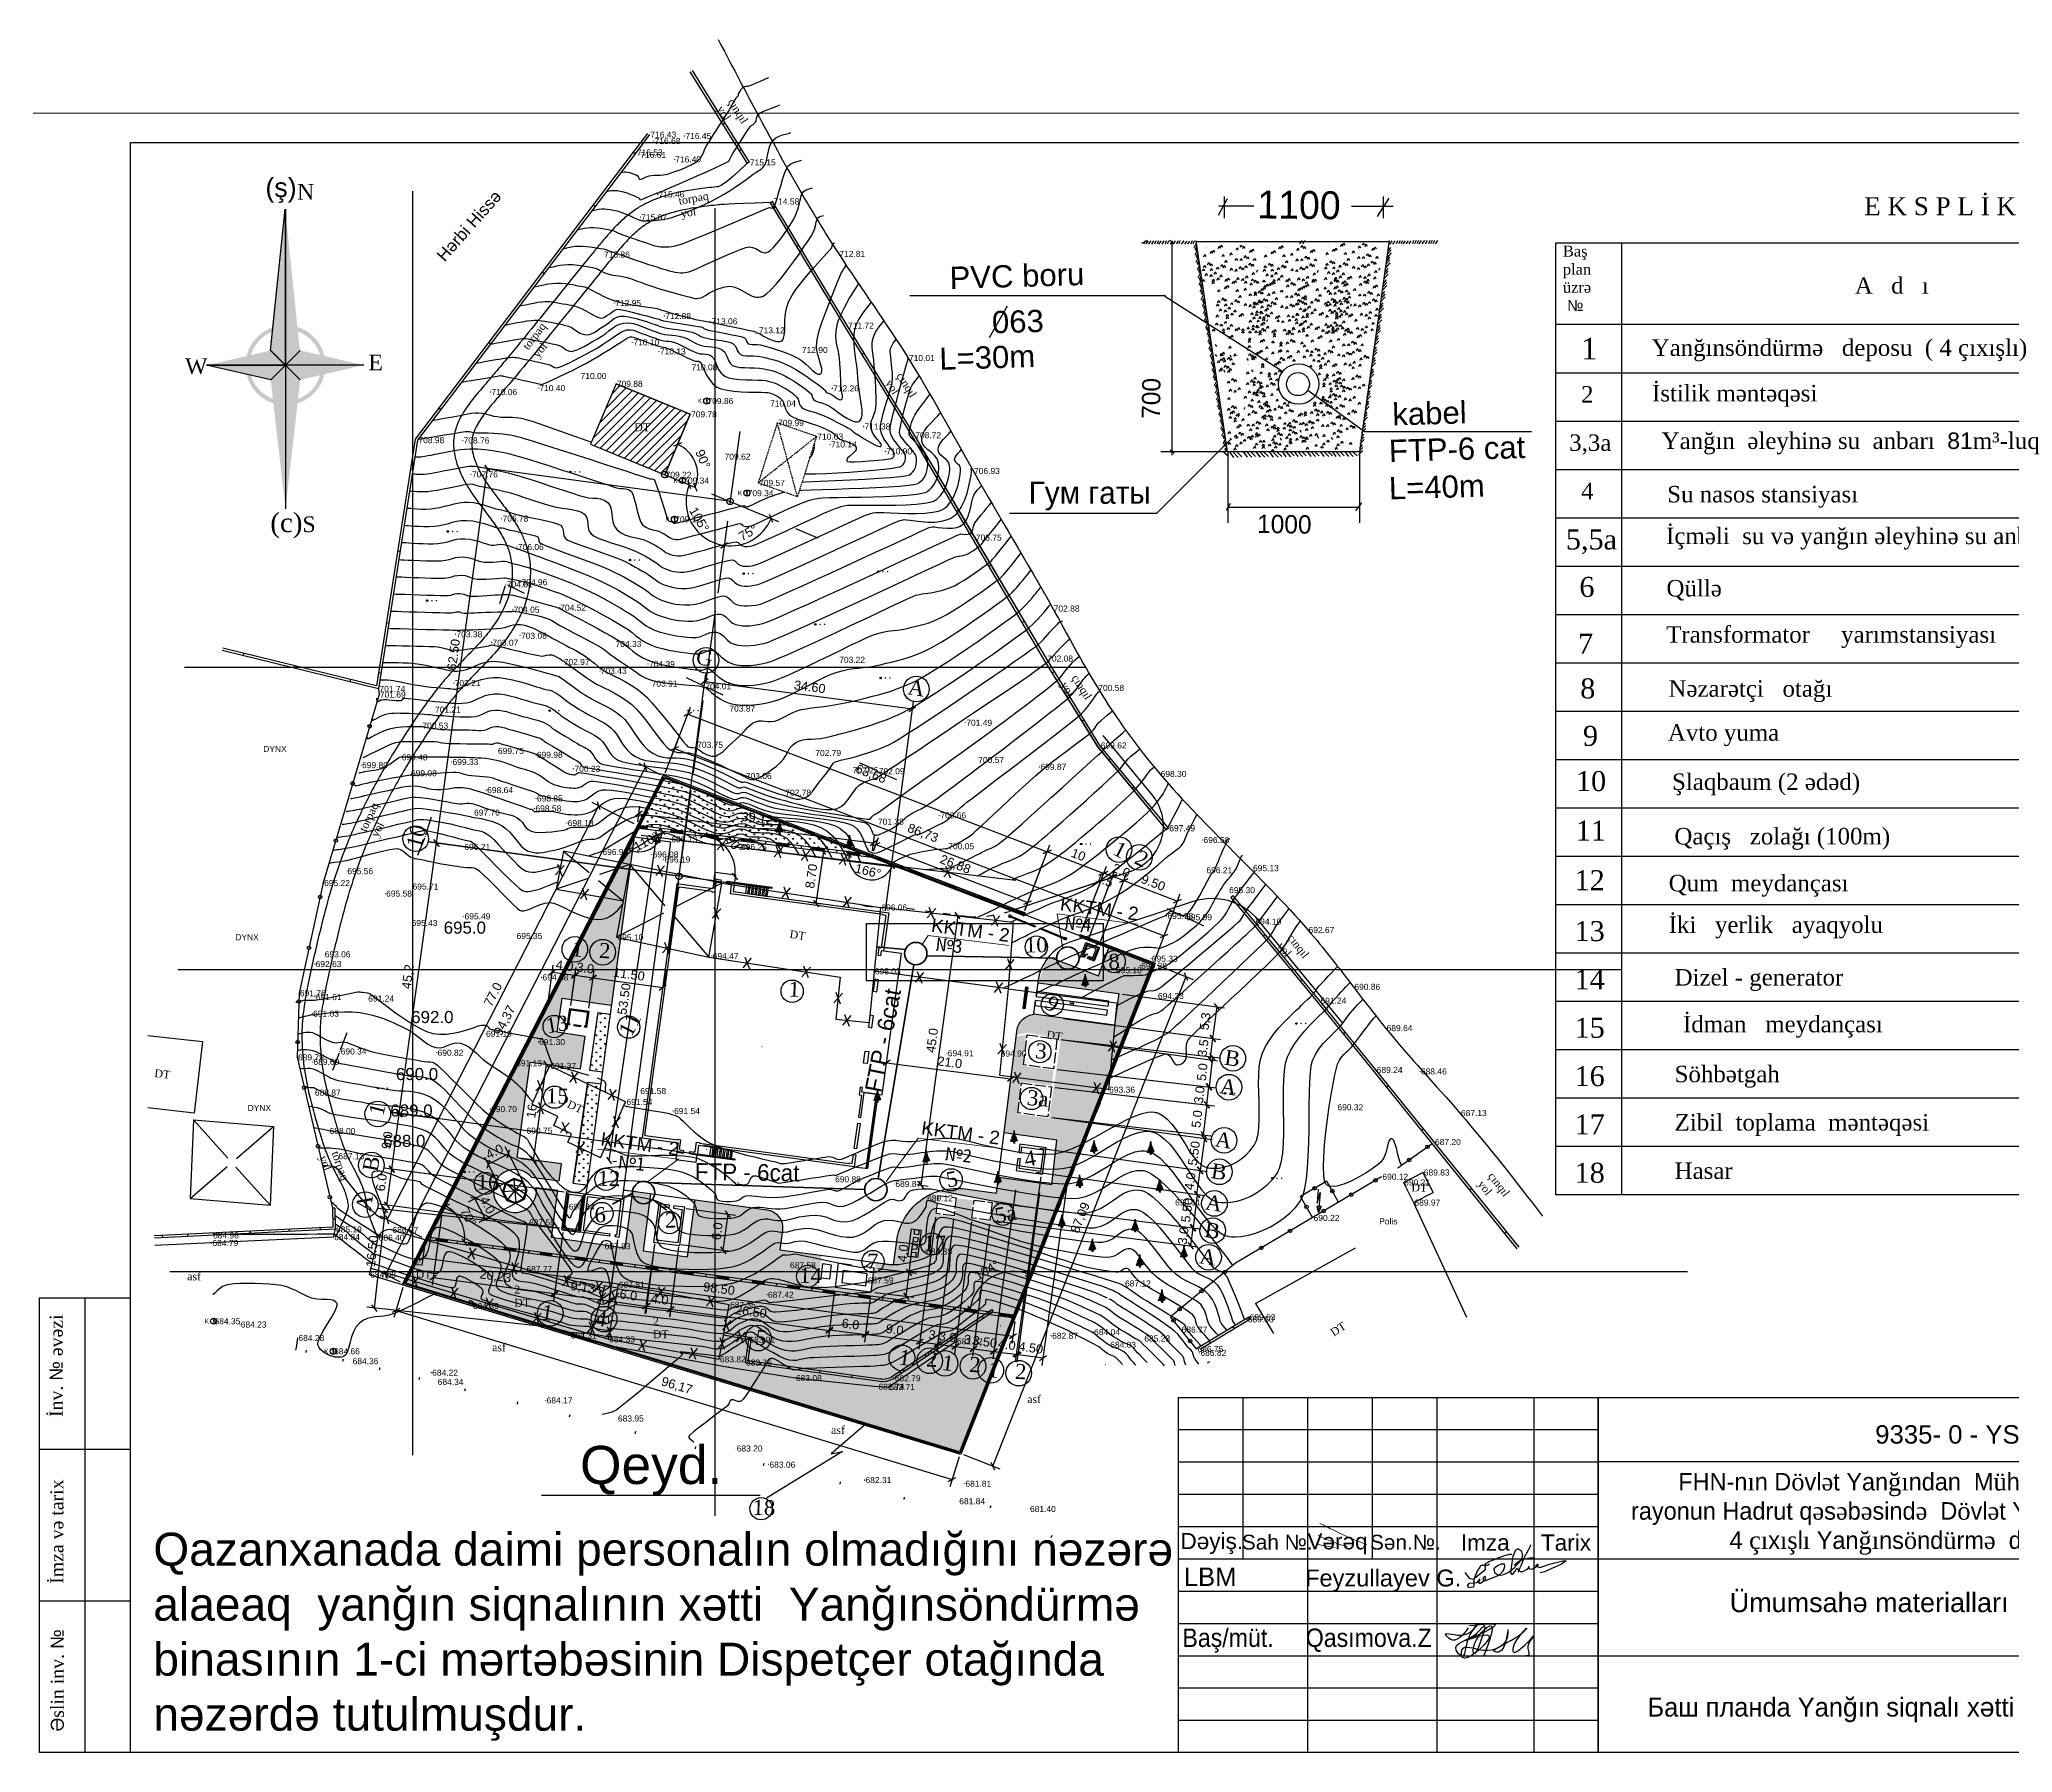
# Model space of a CAD drawing. Header units: feet. Extents: x 3381 to 683417, y 675186 to 4372291.
# Drawn here: x 682579.4 to 682905.9, y 4371863.3 to 4372146.8 of the extents above; entities that cross this region are included whole.
import ezdxf
from ezdxf.enums import TextEntityAlignment as Align

# ---------------------------------------------------------------- set-up
doc = ezdxf.new("R2010")
doc.units = ezdxf.units.FT
doc.header["$MEASUREMENT"] = 0
doc.header["$PDMODE"] = 34
doc.header["$PDSIZE"] = 0.01
for name, pattern in [('ACAD_ISO02W100', [15, 12, -3]), ('ACAD_ISO03W100', [30, 12, -18]), ('DASHED2', [0.375, 0.25, -0.125]), ('DOT2', [3.175, 0, -3.175]), ('DUZ', [0])]:
    doc.linetypes.add(name, pattern=pattern)
doc.layers.get('0').update_dxf_attribs({"linetype": 'CONTINUOUS'})
doc.layers.get('Defpoints').update_dxf_attribs({"linetype": 'CONTINUOUS'})
for name, color, linetype in [('0_Point_Height', 2, 'CONTINUOUS'), ('0_Point_Point', 7, 'CONTINUOUS'), ('Aqaclar', 3, 'CONTINUOUS'), ('col bitkisi', 7, 'CONTINUOUS'), ('Kompass', 7, 'CONTINUOUS'), ('Layer8', 7, 'CONTINUOUS'), ('Lep-Stolb', 7, 'CONTINUOUS'), ('polygon', 5, 'CONTINUOUS'), ('ramka', 7, 'CONTINUOUS'), ('Yazilar', 7, 'CONTINUOUS'), ('yol', 7, 'CONTINUOUS')]:
    doc.layers.add(name, color=color, linetype=linetype)
for name, color, linetype, lineweight in [('0_Ном._пера__110', 7, 'CONTINUOUS', 200), ('0_Ном._пера__1_Ном._пера__21', 7, 'CONTINUOUS', 30), ('0_Ном._пера__21', 7, 'CONTINUOUS', 30), ('0_Ном._пера__7', 7, 'CONTINUOUS', 35), ('0_Ном._пера__7_Ном._пера__21', 7, 'CONTINUOUS', 30), ('ANA HORIZONTAL', 24, 'CONTINUOUS', 30), ('cədvəl xətti-15', 7, 'CONTINUOUS', 15), ('cədvəl xətti-35', 7, 'CONTINUOUS', 35), ('das hasar', 5, 'CONTINUOUS', 0), ('das tikili', 5, 'CONTINUOUS', 0), ('das tikili_Ном._пера__29', 29, 'CONTINUOUS', 18), ('HORIZANTAL', 24, 'CONTINUOUS', 13), ('km setka', 170, 'CONTINUOUS', 15), ('kontur', 5, 'CONTINUOUS', 0), ('Künc ştampının yazısı', 7, 'CONTINUOUS', 13), ('Layer2_Ном._пера__1', 7, 'CONTINUOUS', 15), ('Su S1', 5, 'CONTINUOUS', 60), ('text 001', 146, 'DOT2', 30), ('yol 6m', 250, 'CONTINUOUS', 30), ('окна', 140, 'CONTINUOUS', 9), ('размер2_Ном._пера__1', 7, 'CONTINUOUS', 13), ('ШТАМП ЙАЗЫСЫ_Ном._пера__1_Ном._пера__1', 7, 'CONTINUOUS', 13)]:
    doc.layers.add(name, color=color, linetype=linetype, lineweight=lineweight)
doc.layers.add('Fills_Pen_No__97', color=18, linetype='CONTINUOUS', lineweight=13, true_color=0x020202)
doc.styles.add('ARİAL', font='arial.ttf')
doc.styles.add('eeee', font='az97l01.TTF')
doc.styles.get("Standard").update_dxf_attribs({"font": 'arial.ttf', "height": 1.5})
doc.styles.add('Standart', font='times.ttf')
doc.styles.add('style5', font='arialazlat.ttf', dxfattribs={"height": 400})
doc.styles.add('Times New  Roman', font='times.ttf')
doc.styles.add('СГЕНЕРИР_СТИЛЬ_1', font='a3ar(la).ttf')
doc.styles.add('СГЕНЕРИР_СТИЛЬ_8', font='a3ar(la).ttf')
doc.styles.add('тх', font='az97l01.TTF')
doc.linetypes.add('FENCELINE2', pattern='A,6.35,-2.54,[132,ltypeshp.shx,S=2.54,R=0,X=-2.54,Y=0],-2.54,25.4', length=36.83)
doc.dimstyles.new('ISO-25', dxfattribs={"dimtxt": 1.5, "dimasz": 1, "dimexe": 1.25, "dimexo": 0.625, "dimtad": 1, "dimtxsty": 'Standard', "dimblk": 'OBLIQUE', "dimcen": 2.5, "dimadec": 0, "dimazin": 0, "dimtfac": 1, "dimtmove": 0, "dimatfit": 3, "dimldrblk": 'OBLIQUE', "dimfxl": 1, "dimarcsym": 0})
pattern_1 = [(90, (1845.1116, -2920.28305), (-0.707106781, 0.707106781), [0.1875, -1.226713563]), (45, (1845.1116, -2920.283), (-0.70710678119, 0.70710678119), [0.1875, -0.8125]), (135, (1845.1116, -2920.283), (-0.70710678119, -0.70710678119), [0.1875, -0.8125])]

msp = doc.modelspace()

# ---------------------------------------------------------------- texts
at = {"color": 7, "lineweight": 25, "insert": (682755.621, 4372007.653, 374.953), "char_height": 1.5, "attachment_point": 5, "rotation": 339.05735}
msp.add_mtext('{\\fArial|b0|i0|c238|p34;1.5}', dxfattribs=at)
at = {"lineweight": -2, "ltscale": 6, "char_height": 2.16938, "attachment_point": 1, "rotation": 90}
for s, width, insert in [('{\\fTimes New Roman|b0|i0|c238|p18;İnv. }№{\\fTimes New Roman|b0|i0|c238|p18; əvəzi}', 5958.25226, (682581.1, 4371918.795)), ('{\\fTimes New Roman|b0|i0|c238|p18;İmza və tarix}', 5408.56003, (682581.212, 4371891.186)), ('Ə{\\fTimes New Roman|b0|i0|c238|p18;slin inv.} №', 5311.53721, (682581.282, 4371866.742))]:
    msp.add_mtext_dynamic_manual_height_columns(s, width=width, gutter_width=12.5, heights=[0], dxfattribs=dict(at, insert=insert))
at = {"color": 0, "lineweight": 18, "ltscale": 0.4, "insert": (682598.259, 4371899.657), "char_height": 5.459632, "width": 184.9898, "attachment_point": 1}
msp.add_mtext('\\pxt27;Qazanxanada{\\fArial|b0|i0|c238|p34; daimi personalın olmadığını nəzərə alaeaq  yanğın siqnalının xətti  Yanğınsöndürmə binasının 1-ci mərtəbəsinin Dispetçer otağında nəzərdə t}u{\\fArial|b0|i0|c238|p34;t}u{\\fArial|b0|i0|c238|p34;lmuşdur.}', dxfattribs=at)
at = {"lineweight": 25, "char_height": 2.6719, "attachment_point": 5, "style": 'ARİAL'}
for s, insert in [('Imza', (682818.625, 4371898.005)), ('Tarix', (682831.985, 4371898.005))]:
    msp.add_mtext(s, dxfattribs=dict(at, insert=insert))
at = {"color": 7, "lineweight": 0, "insert": (682875.81, 4371870.324, -59.366), "char_height": 3.142482, "width": 91.79709, "attachment_point": 5, "style": 'СГЕНЕРИР_СТИЛЬ_8'}
msp.add_mtext('\\A1;Баш планda Yan{\\fArial|b0|i0|c238|p34;ğı}n siqnal{\\fArial|b0|i0|c238|p34;ı} x{\\fArial|b0|i0|c238|p34;ə}tti', dxfattribs=at)
at = {"layer": '0_Point_Height', "color": 0, "lineweight": 25}
for s, p in [('716.43', (682680.499, 4372130.527, 716.431)), ('716.68', (682681.192, 4372129.477, 716.68)), ('716.45', (682686.298, 4372130.302, 716.448)), ('716.53', (682678.265, 4372127.589, 716.528)), ('716.61', (682678.831, 4372127.169, 716.608)), ('716.40', (682684.607, 4372126.436, 716.396)), ('715.15', (682696.961, 4372125.942, 715.153)), ('715.46', (682681.848, 4372120.65, 715.458)), ('714.58', (682700.851, 4372119.475, 714.578)), ('715.07', (682678.972, 4372116.867, 715.073)), ('713.86', (682672.829, 4372110.693, 713.864)), ('712.81', (682711.769, 4372110.798, 712.806)), ('712.95', (682674.679, 4372102.655, 712.954)), ('712.88', (682682.951, 4372100.511, 712.882)), ('713.06', (682690.624, 4372099.641, 713.057)), ('711.72', (682713.196, 4372098.928, 711.716)), ('710.10', (682677.685, 4372096.146, 710.101)), ('713.12', (682698.454, 4372098.15, 713.12)), ('710.13', (682682.075, 4372094.665, 710.135)), ('710.08', (682687.313, 4372092.038, 710.075)), ('712.90', (682705.564, 4372094.899, 712.901)), ('710.01', (682723.282, 4372093.568, 710.009)), ('710.40', (682662.129, 4372088.585, 710.397)), ('710.00', (682668.957, 4372090.59, 710)), ('709.88', (682674.946, 4372089.292, 709.876)), ('710.06', (682654.199, 4372087.93, 710.059)), ('709.86', (682689.951, 4372086.444, 709.857)), ('710.04', (682700.303, 4372086.038, 710.042)), ('712.26', (682710.733, 4372088.539, 712.257)), ('709.78', (682687.223, 4372084.236, 709.777)), ('709.99', (682701.626, 4372082.837, 709.991)), ('711.38', (682715.924, 4372082.236, 711.378)), ('708.98', (682642.119, 4372079.971, 708.982)), ('708.76', (682649.592, 4372079.923, 708.757)), ('710.03', (682708.116, 4372080.564, 710.032)), ('710.14', (682710.365, 4372079.263, 710.137)), ('708.72', (682724.323, 4372080.792, 708.721)), ('709.62', (682692.776, 4372077.244, 709.616)), ('710.90', (682719.513, 4372078.112, 710.904)), ('707.76', (682650.989, 4372074.311, 707.764)), ('709.22', (682683.016, 4372074.235, 709.223)), ('709.34', (682685.935, 4372073.282, 709.337)), ('709.57', (682698.477, 4372072.904, 709.572)), ('706.93', (682734.05, 4372074.873, 706.928)), ('709.34', (682696.597, 4372071.198, 709.343)), ('706.78', (682656.028, 4372066.996, 706.78)), ('709.12', (682684.604, 4372066.871, 709.122)), ('705.75', (682734.345, 4372063.85, 705.752)), ('706.06', (682658.584, 4372062.284, 706.059)), ('704.81', (682656.755, 4372056.126, 704.808)), ('704.96', (682659.18, 4372056.459, 704.96)), ('704.05', (682657.878, 4372051.912, 704.053)), ('704.52', (682665.584, 4372052.235, 704.516)), ('702.88', (682747.226, 4372052.108, 702.877)), ('703.38', (682648.419, 4372047.848, 703.384)), ('703.07', (682654.374, 4372046.448, 703.067)), ('703.08', (682659.097, 4372047.595, 703.081)), ('704.33', (682674.74, 4372046.244, 704.327)), ('702.97', (682666.165, 4372043.265, 702.971)), ('704.39', (682680.272, 4372042.904, 704.388)), ('703.22', (682711.742, 4372043.618, 703.224)), ('702.08', (682746.154, 4372043.824, 702.08)), ('702.21', (682648.122, 4372039.765, 702.213)), ('703.43', (682672.292, 4372041.794, 703.435)), ('703.91', (682680.713, 4372039.679, 703.913)), ('701.74', (682635.674, 4372038.801, 701.736)), ('701.69', (682635.744, 4372037.86, 701.692)), ('704.01', (682689.59, 4372039.235, 704.007)), ('700.58', (682754.602, 4372038.969, 700.584)), ('701.21', (682644.855, 4372035.376, 701.214)), ('703.87', (682693.57, 4372035.549, 703.865)), ('701.49', (682732.76, 4372033.195, 701.493)), ('700.53', (682642.773, 4372032.728, 700.534)), ('699.48', (682639.361, 4372027.475, 699.481)), ('699.33', (682647.765, 4372026.709, 699.328)), ('699.75', (682655.274, 4372028.545, 699.754)), ('699.98', (682661.717, 4372027.893, 699.981)), ('703.75', (682688.241, 4372029.553, 703.75)), ('702.79', (682707.777, 4372028.209, 702.787)), ('700.57', (682734.737, 4372027.04, 700.574)), ('699.62', (682755.022, 4372029.443, 699.617)), ('699.80', (682632.793, 4372026.19, 699.802)), ('699.08', (682640.885, 4372024.85, 699.076)), ('700.23', (682667.933, 4372025.584, 700.225)), ('703.06', (682696.294, 4372024.395, 703.064)), ('702.25', (682713.971, 4372025.336, 702.255)), ('702.09', (682718.281, 4372025.188, 702.087)), ('699.87', (682745.036, 4372025.908, 699.872)), ('698.30', (682764.916, 4372024.732, 698.303)), ('698.64', (682653.498, 4372022.059, 698.637)), ('698.85', (682661.725, 4372020.672, 698.853)), ('702.78', (682702.818, 4372021.638, 702.784)), ('697.70', (682651.326, 4372018.335, 697.697)), ('698.58', (682661.484, 4372019.02, 698.58)), ('701.38', (682718.159, 4372016.831, 701.383)), ('700.66', (682728.479, 4372017.872, 700.658)), ('698.18', (682666.818, 4372016.599, 698.176)), ('696.13', (682683.966, 4372013.9, 696.134)), ('697.49', (682766.344, 4372015.748, 697.485)), ('697.49', (682766.349, 4372015.761, 697.485)), ('696.58', (682772.015, 4372013.797, 696.581)), ('696.21', (682649.714, 4372012.655, 696.212)), ('696.99', (682672.557, 4372011.821, 696.985)), ('696.08', (682680.873, 4372011.405, 696.077)), ('696.19', (682682.834, 4372010.573, 696.193)), ('696.25', (682695.499, 4372012.637, 696.249)), ('700.05', (682729.777, 4372012.754, 700.055)), ('695.56', (682630.355, 4372008.642, 695.562)), ('696.21', (682772.491, 4372008.8, 696.212)), ('695.13', (682780.195, 4372009.135, 695.126)), ('695.22', (682626.508, 4372006.67, 695.222)), ('695.58', (682636.772, 4372004.934, 695.582)), ('695.71', (682641.152, 4372006.098, 695.714)), ('695.30', (682776.251, 4372005.5, 695.296)), ('695.49', (682649.753, 4372001.16, 695.487)), ('696.06', (682718.714, 4372002.635)), ('695.98', (682766.048, 4372001.223, 695.976)), ('695.99', (682769.143, 4372001.013, 695.988)), ('695.43', (682640.994, 4372000.059, 695.432)), ('695.35', (682658.363, 4371997.911, 695.351)), ('695.10', (682675.048, 4371997.685)), ('694.10', (682780.612, 4372000.301, 694.101)), ('692.67', (682789.391, 4371998.914, 692.669)), ('693.06', (682626.611, 4371994.88, 693.057)), ('694.47', (682690.809, 4371994.588, 694.473)), ('695.33', (682763.462, 4371994.161, 695.334)), ('692.63', (682625.112, 4371993.263, 692.632)), ('694.88', (682662.652, 4371991.063, 694.885)), ('695.03', (682717.627, 4371992.053)), ('695.18', (682757.524, 4371992.242, 695.181)), ('695.28', (682761.694, 4371992.979, 695.283)), ('691.76', (682622.507, 4371988.439, 691.756)), ('691.61', (682625.131, 4371987.795, 691.606)), ('691.24', (682633.817, 4371987.563, 691.24)), ('694.33', (682764.476, 4371987.982, 694.334)), ('690.86', (682796.973, 4371989.497, 690.862)), ('691.03', (682624.699, 4371985.061, 691.028)), ('691.24', (682791.366, 4371987.205, 691.244)), ('691.19', (682653.298, 4371981.742, 691.188)), ('689.64', (682802.309, 4371982.662, 689.636)), ('689.79', (682622.194, 4371977.818, 689.787)), ('690.34', (682629.259, 4371978.801, 690.341)), ('690.82', (682645.287, 4371978.586, 690.817)), ('691.30', (682662.101, 4371980.355, 691.299)), ('694.91', (682729.699, 4371978.509, 694.915)), ('694.90', (682738.455, 4371978.457, 694.896)), ('689.69', (682624.763, 4371977.081, 689.689)), ('691.13', (682658.296, 4371976.86, 691.127)), ('691.37', (682663.941, 4371976.416, 691.371)), ('689.24', (682800.677, 4371975.747, 689.236)), ('688.46', (682807.981, 4371975.503, 688.463)), ('688.87', (682624.989, 4371971.995, 688.871)), ('691.58', (682678.826, 4371972.254, 691.582)), ('693.36', (682756.405, 4371972.469)), ('690.70', (682654.144, 4371969.261, 690.696)), ('691.54', (682676.538, 4371970.452, 691.545)), ('691.54', (682684.418, 4371968.932, 691.536)), ('690.32', (682794.173, 4371969.565, 690.322)), ('687.13', (682814.603, 4371968.605, 687.128)), ('688.00', (682627.417, 4371965.645, 687.995)), ('690.75', (682660.012, 4371965.7, 690.748)), ('687.13', (682628.881, 4371961.473, 687.131)), ('687.20', (682810.316, 4371963.812, 687.196)), ('690.12', (682801.605, 4371958.051, 690.121)), ('689.83', (682808.461, 4371958.771, 689.83)), ('690.88', (682711.053, 4371957.647, 690.883)), ('689.87', (682721.028, 4371956.869, 689.868)), ('690.21', (682805.218, 4371957.117, 690.209)), ('690.34', (682666.993, 4371953.092, 690.336)), ('689.12', (682726.271, 4371954.494, 689.123)), ('690.11', (682767.307, 4371953.811, 690.108)), ('689.97', (682806.915, 4371953.792, 689.971)), ('684.96', (682608.146, 4371948.349, 684.956)), ('685.19', (682628.477, 4371949.35, 685.19)), ('686.97', (682637.831, 4371949.273, 686.974)), ('687.58', (682660.424, 4371950.495, 687.582)), ('690.22', (682790.23, 4371951.25, 690.218)), ('684.79', (682608.045, 4371947.101, 684.792)), ('684.84', (682628.166, 4371948.074, 684.841)), ('686.40', (682635.542, 4371947.976, 686.402)), ('687.83', (682672.923, 4371946.567, 687.825)), ('688.35', (682726.131, 4371945.686, 688.349)), ('684.68', (682634.133, 4371941.862, 684.685)), ('687.77', (682659.985, 4371942.798, 687.773)), ('687.58', (682703.594, 4371943.412, 687.577)), ('687.81', (682675.283, 4371940.201, 687.807)), ('687.42', (682699.941, 4371938.537, 687.419)), ('687.59', (682716.461, 4371940.908, 687.589)), ('687.12', (682759.025, 4371940.401, 687.116)), ('684.39', (682651.138, 4371936.678, 684.391)), ('687.36', (682693.678, 4371936.858, 687.364)), ('684.35', (682608.379, 4371934.15, 684.351)), ('684.23', (682612.73, 4371933.611, 684.227)), ('684.04', (682753.923, 4371932.348, 684.043)), ('686.77', (682768.399, 4371932.771, 686.766)), ('689.60', (682779.335, 4371934.456, 689.604)), ('689.63', (682779.636, 4371934.822, 689.629)), ('684.28', (682622.266, 4371931.384, 684.277)), ('684.66', (682628.162, 4371929.169, 684.664)), ('684.31', (682667.334, 4371931.793, 684.313)), ('684.33', (682673.673, 4371931.166, 684.329)), ('683.91', (682696.865, 4371931.083, 683.908)), ('682.82', (682731.217, 4371930.842, 682.82)), ('682.87', (682746.965, 4371931.744, 682.871)), ('684.03', (682756.577, 4371930.251, 684.031)), ('685.23', (682762.218, 4371931.299, 685.227)), ('686.75', (682771.013, 4371929.551, 686.749)), ('686.82', (682771.504, 4371928.901, 686.82)), ('684.36', (682631.23, 4371927.534, 684.355)), ('684.22', (682644.396, 4371925.628, 684.22)), ('683.82', (682692, 4371927.858, 683.822)), ('683.75', (682696.326, 4371927.312, 683.746)), ('684.34', (682645.309, 4371924.118, 684.338)), ('683.08', (682704.585, 4371924.755, 683.075)), ('682.74', (682718.229, 4371923.314, 682.737)), ('682.71', (682719.99, 4371923.249, 682.709)), ('682.79', (682720.935, 4371924.712, 682.786)), ('684.17', (682663.335, 4371921.054, 684.173)), ('683.95', (682675.133, 4371918.056, 683.954)), ('683.20', (682694.78, 4371913.094, 683.201)), ('683.06', (682700.199, 4371910.412, 683.056)), ('682.31', (682716.091, 4371907.863, 682.313)), ('681.81', (682732.619, 4371907.261, 681.814)), ('681.84', (682731.603, 4371904.37, 681.835)), ('681.40', (682743.301, 4371903.079, 681.397))]:
    msp.add_text(s, height=1, dxfattribs=at).set_placement(p)
at = {"layer": '0_Point_Height', "color": 5, "lineweight": 25}
for s, p in [('695.0', (682646.3, 4371998.792, 1390)), ('692.0', (682640.929, 4371984, 1387)), ('690.0', (682638.39, 4371974.565, 1385)), ('689.0', (682637.476, 4371968.526, 695)), ('688.0', (682636.288, 4371963.499, 1383))]:
    msp.add_text(s, height=2, dxfattribs=at).set_placement(p)
at = {"layer": '0_Ном._пера__7', "color": 0, "lineweight": 25, "char_height": 3.67976, "attachment_point": 7, "rotation": 1.69283, "style": 'ARİAL'}
for s, insert in [('{\\fArial|b0|i0|c238|p34;PVC boru  }', (682730.06, 4372105.437)), ('{\\fArial|b0|i0|c238|p34;063 }', (682737.065, 4372098.093)), ('{\\fArial|b0|i0|c238|p34;kabel }', (682803.311, 4372082.844))]:
    msp.add_mtext(s, dxfattribs=dict(at, insert=insert))
at = {"layer": '0_Ном._пера__7', "color": 0, "lineweight": 25, "char_height": 3.67976, "width": 52.4394, "attachment_point": 7, "rotation": 1.69283, "style": 'ARİAL'}
for s, insert in [('{\\fArial|b0|i0|c238|p34;L=30m  }', (682728.35, 4372092.052)), ('{\\fArial|b0|i0|c238|p34;FTP-6 cat  }', (682802.732, 4372076.799)), ('{\\fArial|b0|i0|c238|p34;L=40m  }', (682802.732, 4372070.608))]:
    msp.add_mtext(s, dxfattribs=dict(at, insert=insert))
at = {"layer": '0_Ном._пера__7', "color": 0, "lineweight": 0, "attachment_point": 7, "style": 'ARİAL'}
for s, insert, char_height, rotation in [('KKTM - 2', (682748.188, 4372002.685, -4), 2.2075, 352.38201), ('{\\fSimSun|b0|i0|c204|p2;№\\fSimSun|b0|i0|c134|p2;4}', (682748.874, 4371999.543, 691), 2.20755, 353.76526), ('KKTM - 2', (682726.868, 4371999.129, -4), 2.2075, 352.38201), ('{\\fSimSun|b0|i0|c204|p2;№\\fSimSun|b0|i0|c134|p2;3}', (682727.554, 4371995.987, 691), 2.20755, 353.76526), ('KKTM - 2', (682672.165, 4371963.776, -4), 2.2075, 352.38201), ('KKTM - 2', (682725.227, 4371965.6, 687.5), 2.2075, 352.38201), ('{\\fSimSun|b0|i0|c204|p2;№\\fSimSun|b0|i0|c134|p2;2}', (682729.096, 4371961.315, 691), 2.20755, 353.76526), ('{\\fSimSun|b0|i0|c204|p2;№\\fSimSun|b0|i0|c134|p2;1}', (682675.015, 4371959.962, 691), 2.20755, 353.76526)]:
    msp.add_mtext(s, dxfattribs=dict(at, insert=insert, char_height=char_height, rotation=rotation))
at = {"layer": 'Kompass', "color": 1, "lineweight": 25, "ltscale": 0.2, "insert": (682616.807, 4372123.879), "char_height": 3.16823, "width": 9.58732, "attachment_point": 1}
msp.add_mtext('{\\fArial|b0|i0|c238|p34;(ş)}', dxfattribs=at)
at = {"layer": 'Kompass', "color": 1, "lineweight": 25, "attachment_point": 1, "rotation": 0.01316, "style": 'Standart'}
for s, insert, char_height, width in [('N', (682622.054, 4372122.867), 2.605, 1.80323), ('W', (682603.509, 4372094.011, 716.5), 2.605, 3.77532), ('E', (682633.842, 4372094.643), 2.605, 2.71353), ('{\\H1.216x;(c)}S', (682617.621, 4372068.413, -127.104), 2.60511, 1.88893)]:
    msp.add_mtext(s, dxfattribs=dict(at, insert=insert, char_height=char_height, width=width))
at = {"layer": 'kontur', "color": 0, "linetype": 'ACAD_ISO03W100', "lineweight": 25, "ltscale": 0.35, "insert": (682644.94, 4372111.205), "char_height": 2, "attachment_point": 1, "rotation": 48.48393}
msp.add_mtext_dynamic_manual_height_columns('{\\fArial|b0|i0|c204|p34;H\\fArial|b0|i0|c238|p34;ərbi Hissə}', width=21.22032, gutter_width=25, heights=[0], dxfattribs=at)
at = {"layer": 'kontur', "color": 0, "linetype": 'ACAD_ISO03W100', "lineweight": 25, "ltscale": 0.35, "char_height": 1, "attachment_point": 1}
for s, insert in [('DYNX', (682616.443, 4372029.86)), ('DYNX', (682611.826, 4371998.7)), ('DYNX', (682613.856, 4371970.457)), ('Polis', (682801.087, 4371951.678))]:
    msp.add_mtext_dynamic_manual_height_columns(s, width=10.61016, gutter_width=12.5, heights=[0], dxfattribs=dict(at, insert=insert))
at = {"layer": 'Künc ştampının yazısı', "lineweight": 25, "attachment_point": 5, "style": 'ARİAL'}
for s, insert, char_height in [('Dəyiş.', (682773.379, 4371897.857, 59.366), 2.6719), ('Sah №.', (682784.219, 4371898.073, 59.366), 2.4582), ('Vərəq', (682794.184, 4371897.829), 2.6719), ('Sən.№.', (682805.414, 4371898.065), 2.4582)]:
    msp.add_mtext(s, dxfattribs=dict(at, insert=insert, char_height=char_height))
at = {"layer": 'Künc ştampının yazısı', "color": 7, "insert": (682789.149, 4371881.801), "char_height": 3.043398, "attachment_point": 5, "style": 'Times New  Roman'}
msp.add_mtext('{\\fArial|b0|i0|c238|p34;\\W0.9;Baş/müt.\\fArial|b0|i0|c0|p34;   \\fArial|b0|i0|c238|p34;  Q\\fArial|b0|i0|c0|p34;as\\fArial|b0|i0|c238|p34;ımova.Z}', dxfattribs=at)
at = {"layer": 'Layer8', "color": 0, "lineweight": 25, "attachment_point": 1, "style": 'style5'}
for s, insert, char_height, width in [('{\\fTimes New Roman|b0|i0|c238|p18;1}', (682834.482, 4372097.424), 3.59424, 148.91336), ('{\\fTimes New Roman|b0|i0|c238|p18;2}', (682834.482, 4372089.424), 2.72773, 148.91336), ('{\\fTimes New Roman|b0|i0|c238|p18;3,3a}', (682832.514, 4372081.424), 2.72773, 148.91336), ('{\\fTimes New Roman|b0|i0|c238|p18;4}', (682834.482, 4372073.424), 2.72773, 148.91336), ('{\\fTimes New Roman|b0|i0|c238|p18;5,5a}', (682831.965, 4372065.687), 3.30634, 136.98552), ('{\\fTimes New Roman|b0|i0|c238|p18;\\H1.1111x;6\\H0.9x; }', (682834.201, 4372057.837), 2.97571, 123.28696), ('{\\fTimes New Roman|b0|i0|c238|p18;7 }', (682833.974, 4372048.421), 3.30634, 136.98552), ('{\\fTimes New Roman|b0|i0|c238|p18;8  }', (682834.341, 4372041.038), 3.30634, 136.98552), ('{\\fTimes New Roman|b0|i0|c238|p18;9  }', (682834.791, 4372033.191), 3.30634, 136.98552), ('{\\fTimes New Roman|b0|i0|c238|p18;10  }', (682833.631, 4372025.7), 3.30634, 136.98552), ('{\\fTimes New Roman|b0|i0|c0|p18;1\\fTimes New Roman|b0|i0|c238|p18;1 }', (682833.607, 4372017.51), 3.30634, 136.98552), ('{\\fTimes New Roman|b0|i0|c0|p18;1\\fTimes New Roman|b0|i0|c238|p18;2 }', (682833.404, 4372009.301), 3.30634, 136.98552), ('{\\fTimes New Roman|b0|i0|c0|p18;1\\fTimes New Roman|b0|i0|c238|p18;3 }', (682833.404, 4372000.877), 3.30634, 136.98552), ('{\\fTimes New Roman|b0|i0|c0|p18;1\\fTimes New Roman|b0|i0|c238|p18;4 }', (682833.404, 4371992.877), 3.30634, 136.98552), ('{\\fTimes New Roman|b0|i0|c0|p18;1\\fTimes New Roman|b0|i0|c238|p18;5 }', (682833.404, 4371984.877), 3.30634, 136.98552), ('{\\fTimes New Roman|b0|i0|c0|p18;1\\fTimes New Roman|b0|i0|c238|p18;6 }', (682833.404, 4371976.877), 3.30634, 136.98552), ('{\\fTimes New Roman|b0|i0|c0|p18;1\\fTimes New Roman|b0|i0|c238|p18;7 }', (682833.404, 4371968.877), 3.30634, 136.98552), ('{\\fTimes New Roman|b0|i0|c0|p18;1\\fTimes New Roman|b0|i0|c238|p18;8 }', (682833.404, 4371960.877), 3.30634, 136.98552)]:
    msp.add_mtext(s, dxfattribs=dict(at, insert=insert, char_height=char_height, width=width))
at = {"layer": 'Layer8', "color": 0, "lineweight": 25, "style": 'style5'}
for s, insert, char_height, width, attachment_point, rotation in [('{\\fTimes New Roman|b0|i0|c238|p18;G}', (682687.904, 4372043.392, 331.735), 2.5, 81.30669, 7, 351.05795), ('{\\fTimes New Roman|b0|i0|c238|p18;A}', (682722.975, 4372038.436, 699), 2.5, 81.30669, 7, 351.05795), ('{\\fTimes New Roman|b0|i0|c238|p18;10}', (682642.519, 4372012.767, -696.5), 2.5, 81.30669, 7, 75.51239), ('{\\fTimes New Roman|b0|i0|c238|p18;1}', (682756.802, 4372012.007, -696.5), 2.5, 81.30669, 7, 333.17021), ('{\\fTimes New Roman|b0|i0|c238|p18;2}', (682760.39, 4372010.536, -696.5), 2.5, 81.30669, 7, 333.17021), ('{\\fTimes New Roman|b0|i0|c238|p18;10}', (682742.478, 4371995.63, 696.5), 2.5, 81.30669, 7, 1.0549), ('{\\fTimes New Roman|b0|i0|c238|p18;1}', (682667.348, 4371995.144, -696.5), 2.5, 81.30669, 7, 352.22589), ('{\\fTimes New Roman|b0|i0|c238|p18;2}', (682671.963, 4371994.781, -696.5), 2.5, 81.30669, 7, 357.7189), ('{\\fTimes New Roman|b0|i0|c238|p18;\\H1.27391x;8\\H0.78498x;  }', (682756.298, 4371992.894, 2085.5), 1.96246, 81.30669, 7, 1.09065), ('{\\fTimes New Roman|b0|i0|c238|p18;1}', (682703.298, 4371988.409, 687.5), 2.5, 81.30669, 7, 357.45243), ('{\\fTimes New Roman|b0|i0|c238|p18;\\H1.27391x;9\\H0.78498x;  }', (682745.476, 4371986.606, 1622.185), 1.96246, 81.30669, 7, 327.27457), ('{\\fTimes New Roman|b0|i0|c238|p18;13}', (682663.433, 4371982.241, 2765.5), 2.5, 81.30669, 7, 9.7571), ('{\\fTimes New Roman|b0|i0|c238|p18;11}', (682677.321, 4371981.546, 2073), 2.5, 81.30669, 7, 62.56309), ('{\\fTimes New Roman|b0|i0|c238|p18;3}', (682744.069, 4371978.177, -490.539), 2.5, 81.30669, 7, 354.5842), ('{\\fTimes New Roman|b0|i0|c238|p18;B}', (682775.354, 4371977.133, -6), 2.5, 81.30669, 7, 351.05795), ('{\\fTimes New Roman|b0|i0|c238|p18;15}', (682663.2, 4371970.692, 8263.554), 2.5, 81.30669, 7, 358.61121), ('{\\fTimes New Roman|b0|i0|c238|p18;3a}', (682742.705, 4371970.426, -1131.832), 2.5, 81.30669, 7, 354.5842), ('{\\fTimes New Roman|b0|i0|c238|p18;A}', (682774.582, 4371972.417, 237.171), 2.5, 81.30669, 7, 351.05795), ('{\\fTimes New Roman|b0|i0|c238|p18;1}', (682636.248, 4371968.508, -1.5), 2.5, 81.30669, 7, 75.51239), ('{\\fTimes New Roman|b0|i0|c238|p18;A}', (682773.786, 4371963.62, 237.171), 2.5, 81.30669, 7, 351.05795), ('{\\fTimes New Roman|b0|i0|c238|p18;4}', (682742.595, 4371960.193, -1375), 2.5, 81.30669, 7, 10.55565), ('{\\fTimes New Roman|b0|i0|c238|p18;B}', (682635.327, 4371959.255, -693.131), 2.5, 81.30669, 7, 79.7551), ('{\\fTimes New Roman|b0|i0|c238|p18;12}', (682671.717, 4371957.088, 7571.054), 2.5, 81.30669, 7, 358.61121), ('{\\fTimes New Roman|b0|i0|c238|p18;5}', (682729.699, 4371956.736, 1377.5), 2.5, 81.30669, 7, 10.55565), ('{\\fTimes New Roman|b0|i0|c238|p18;B}', (682773.135, 4371958.354, 237.171), 2.5, 81.30669, 7, 351.05795), ('{\\fTimes New Roman|b0|i0|c238|p18;16}', (682651.722, 4371956.427, 7577.054), 2.5, 81.30669, 7, 358.61121), ('{\\fTimes New Roman|b0|i0|c238|p18;A}', (682634.156, 4371952.673, -244.147), 2.5, 81.30669, 7, 80.12937), ('{\\fTimes New Roman|b0|i0|c238|p18;6 }', (682671.204, 4371953.492, 236.161), 2.5, 73.17602, 1, 1.72325), ('{\\fTimes New Roman|b0|i0|c238|p18;2}', (682682.923, 4371950.139, -2812.813), 2.5, 81.30669, 7, 1.02129), ('{\\fTimes New Roman|b0|i0|c238|p18;5\\fTimes New Roman|b0|i0|c0|p18;a}', (682737.741, 4371950.811, 1377), 2.5, 81.30669, 7, 10.55565), ('{\\fTimes New Roman|b0|i0|c238|p18;A}', (682772.193, 4371953.177, 237.171), 2.5, 81.30669, 7, 351.05795), ('{\\fTimes New Roman|b0|i0|c238|p18;B}', (682772.033, 4371948.613, -454.329), 2.5, 81.30669, 7, 351.05795), ('{\\fTimes New Roman|b0|i0|c238|p18;17}', (682725.594, 4371946.382, 7577.054), 2.5, 81.30669, 7, 358.61121), ('{\\fTimes New Roman|b0|i0|c238|p18;A}', (682771.207, 4371944.273, -453.829), 2.5, 81.30669, 7, 351.05795), ('{\\fTimes New Roman|b0|i0|c238|p18;14}', (682705.075, 4371941.032, 9660.188), 2.5, 81.30669, 7, 358.61121), ('{\\fTimes New Roman|b0|i0|c238|p18;7}', (682716.29, 4371943.363, 8453.466), 2.5, 81.30669, 7, 358.61121), ('{\\fTimes New Roman|b0|i0|c238|p18;1}', (682662.303, 4371934.999, -6), 2.5, 81.30669, 7, 351.05795), ('{\\fTimes New Roman|b0|i0|c238|p18;4}', (682671.211, 4371934.029, -5.5), 2.5, 81.30669, 7, 351.05795), ('{\\fTimes New Roman|b0|i0|c238|p18;5}', (682697.698, 4371930.793, -1626.171), 2.5, 81.30669, 7, 352.22589), ('{\\fTimes New Roman|b0|i0|c238|p18;1}', (682721.458, 4371927.525, -1626.171), 2.5, 81.30669, 7, 352.22589), ('{\\fTimes New Roman|b0|i0|c238|p18;2}', (682726.073, 4371927.162, -1626.171), 2.5, 81.30669, 7, 357.7189), ('{\\fTimes New Roman|b0|i0|c238|p18;1}', (682728.598, 4371926.622, -1626.171), 2.5, 81.30669, 7, 352.22589), ('{\\fTimes New Roman|b0|i0|c238|p18;2}', (682733.213, 4371926.259, -1626.171), 2.5, 81.30669, 7, 357.7189), ('{\\fTimes New Roman|b0|i0|c238|p18;1}', (682736.175, 4371925.475, -1626.171), 2.5, 81.30669, 7, 352.22589), ('{\\fTimes New Roman|b0|i0|c238|p18;2}', (682740.79, 4371925.112, -1626.171), 2.5, 81.30669, 7, 357.7189), ('{\\fTimes New Roman|b0|i0|c238|p18;18}', (682697.36, 4371902.578, 9660.188), 2.5, 81.30669, 7, 358.61121)]:
    msp.add_mtext(s, dxfattribs=dict(at, insert=insert, char_height=char_height, width=width, attachment_point=attachment_point, rotation=rotation))
at = {"layer": 'Lep-Stolb', "color": 6, "lineweight": 25}
for p in [(682688.687, 4372086.965, 709.857), (682684.671, 4372073.803, 709.337), (682695.333, 4372071.719, 709.343), (682683.34, 4372067.392, 709.122), (682607.115, 4371934.671, 684.351), (682626.898, 4371929.69, 684.664)]:
    msp.add_text('K', height=0.8, dxfattribs=at).set_placement(p, align=Align.MIDDLE_CENTER)
at = {"layer": 'ramka', "color": 0, "lineweight": 25, "ltscale": 0.4, "insert": (682881.315, 4372120.673, 697.744), "char_height": 2.965248, "width": 150.37035, "attachment_point": 1, "style": 'СГЕНЕРИР_СТИЛЬ_1'}
msp.add_mtext('{\\fTimes New Roman|b0|i0|c204|p18;E K S P L \\fTimes New Roman|b0|i0|c238|p18;İ\\fTimes New Roman|b0|i0|c204|p18; K A S \\fTimes New Roman|b0|i0|c238|p18;İ\\fTimes New Roman|b0|i0|c204|p18; Y A}', dxfattribs=at)
at = {"layer": 'ramka', "color": 0, "lineweight": 25, "ltscale": 0.4, "attachment_point": 1}
for s, insert, char_height, width in [('{\\fTimes New Roman|b0|i0|c238|p18;Baş\\Pplan\\Püzrə\\P} №', (682831.478, 4372112.654), 1.79712, 40.46868), ('{\\fTimes New Roman|b0|i0|c238|p18;Baş\\Pplan\\Püzrə\\P} №', (682831.478, 4372112.654), 1.79712, 40.46868), ('{\\fTimes New Roman|b0|i0|c0|p18;A   d   \\fTimes New Roman|b0|i0|c238|p18;ı}', (682879.795, 4372107.415), 2.69568, 40.46868), ('{\\fTimes New Roman|b0|i0|c238|p18;Yanğınsöndürmə   deposu  ( 4\\fTimes New Roman|b0|i0|c162|p18; \\fTimes New Roman|b0|i0|c238|p18;çıxışlı)}', (682846.163, 4372097.155, 24.952), 2.727734, 69.91134), ('{\\fTimes New Roman|b0|i0|c238|p18; İstilik məntəqəsi }', (682845.196, 4372089.61, -716.5), 2.72773, 106.02881), ('{\\fTimes New Roman|b0|i0|c238|p18;Yanğın  əleyhinə su  anbarı  \\fArial|b0|i0|c238|p34;81\\fTimes New Roman|b0|i0|c238|p18;m³-luq}', (682847.807, 4372081.742), 2.727734, 100.67233), ('{\\fTimes New Roman|b0|i0|c238|p18;Su nasos stansiyası}', (682848.728, 4372072.899), 2.72773, 100.67233), ('{\\fArial|b0|i0|c238|p34;   \\fTimes New Roman|b0|i0|c238|p18; İçməli  su və yanğın əleyhinə su anbar\\H0.68182x; \\H1.46666x;27\\H0.68182x;m³-luq}', (682844.346, 4372065.993), 2.727734, 100.67233), ('{\\fTimes New Roman|b0|i0|c238|p18;Qüllə}', (682848.612, 4372057.332, -716.5), 2.72773, 90.6051), ('{\\fTimes New Roman|b0|i0|c238|p18;Transformator     yarımstansiyası}', (682848.558, 4372049.683), 2.72773, 100.67233), ('{\\fTimes New Roman|b0|i0|c238|p18;Nəzarətçi   otağı}', (682848.937, 4372040.736), 2.72773, 100.67233), ('{\\fTimes New Roman|b0|i0|c238|p18;Avto yuma}', (682848.842, 4372033.451), 2.72773, 100.67233), ('{\\fTimes New Roman|b0|i0|c238|p18;Şlaqbaum (2 ədəd)}', (682849.529, 4372025.306), 2.72773, 100.67233), ('{\\fTimes New Roman|b0|i0|c238|p18;Qaçış   zolağı (100m)}', (682849.921, 4372016.292, -35.931), 2.72773, 90.6051), ('{\\fTimes New Roman|b0|i0|c238|p18;Qum  meydançası}', (682848.979, 4372008.53), 2.72773, 100.67233), ('{\\fTimes New Roman|b0|i0|c238|p18;İki   yerlik   ayaqyolu}', (682848.968, 4372001.641), 2.72773, 64.53355), ('{\\fTimes New Roman|b0|i0|c238|p18;Dizel - generator}', (682849.957, 4371992.933), 2.72773, 64.53355), ('{\\fTimes New Roman|b0|i0|c238|p18;İdman   meydançası}', (682851.337, 4371985.197, -10.486), 2.72773, 46.53862), ('{\\fTimes New Roman|b0|i0|c238|p18;Söhbətgah}', (682849.957, 4371976.933), 2.72773, 64.53355), ('{\\fTimes New Roman|b0|i0|c238|p18;Zibil  toplama  məntəqəsi}', (682849.957, 4371968.933), 2.72773, 64.53355), ('{\\fTimes New Roman|b0|i0|c238|p18;Hasar}', (682849.957, 4371960.933), 2.72773, 64.53355)]:
    msp.add_mtext(s, dxfattribs=dict(at, insert=insert, char_height=char_height, width=width))
at = {"layer": 'ramka', "lineweight": 25, "ltscale": 0.3, "insert": (682883.147, 4371917.448), "char_height": 3.04731, "width": 100.91925, "attachment_point": 1, "style": 'ARİAL'}
msp.add_mtext('{\\fArial|b0|i0|c238|p34;9335- 0 - YS}', dxfattribs=at)
at = {"layer": 'ramka', "color": 0, "linetype": 'DUZ', "lineweight": 25, "ltscale": 0.5, "insert": (682668.862, 4371914.028, -226.774), "char_height": 6.3132, "width": 55.50849, "attachment_point": 1}
msp.add_mtext('{\\fArial|b0|i0|c238|p34;Qeyd.}', dxfattribs=at)
at = {"layer": 'ramka', "lineweight": 15, "ltscale": 0.4, "insert": (682768.741, 4371893.889, -213.305), "char_height": 3.0434, "width": 12.86014, "attachment_point": 1, "style": 'ARİAL'}
msp.add_mtext('{\\fArial|b0|i0|c238|p34;LBM}', dxfattribs=at)
at = {"layer": 'ramka', "color": 7, "linetype": 'DUZ', "lineweight": 25, "ltscale": 0.5, "insert": (682859.076, 4371889.701), "char_height": 3.19397, "width": 102.31463, "attachment_point": 1, "style": 'ARİAL'}
msp.add_mtext('{\\fArial|b0|i0|c238|p34;Ümumsahə materialları}', dxfattribs=at)
at = {"layer": 'text 001', "color": 0, "lineweight": 25, "style": 'тх'}
for s, height, rotation, p in [('1100 ', 4.6302, 359.30707, (682780.901, 4372117.179)), ('700', 3.0319, 89.30707, (682764.82, 4372083.982)), ('1000', 3.0319, 359.30707, (682780.858, 4372065.103))]:
    msp.add_text(s, height=height, rotation=rotation, dxfattribs=at).set_placement(p)
at = {"layer": 'Yazilar', "lineweight": 25, "char_height": 1.3, "width": 0.10588, "attachment_point": 1}
for s, insert, rotation in [('{\\fTimes New Roman|b0|i0|c238|p18;çınqıl yol}', (682694.354, 4372137.169), 302.4345), ('{\\fTimes New Roman|b0|i0|c0|p18;torpaq\\fTimes New Roman|b0|i0|c238|p18; yol}', (682685.059, 4372120.7), 10.07241), ('{\\fTimes New Roman|b0|i0|c0|p18;torpaq\\fTimes New Roman|b0|i0|c238|p18; yol}', (682659.231, 4372096.099), 52.3818), ('{\\fTimes New Roman|b0|i0|c238|p18;çınqıl yol}', (682722.246, 4372091.842), 302.4345), ('{\\fTimes New Roman|b0|i0|c0|p18;DT}', (682677.824, 4372083.26), 359.75118), ('{\\fTimes New Roman|b0|i0|c238|p18;çınqıl yol}', (682751.225, 4372041.84), 302.4345), ('{\\fTimes New Roman|b0|i0|c0|p18;torpaq\\fTimes New Roman|b0|i0|c238|p18; yol}', (682632.27, 4372016.08), 65.14835), ('{\\fTimes New Roman|b0|i0|c238|p18;çınqıl yol}', (682786.845, 4371998.915), 307.83473), ('{\\fTimes New Roman|b0|i0|c0|p18;DT}', (682746.148, 4371982.765), 351.5862), ('{\\fTimes New Roman|b0|i0|c0|p18;DT}', (682598.539, 4371976.384), 352.92793), ('{\\fTimes New Roman|b0|i0|c0|p18;torpaq\\fTimes New Roman|b0|i0|c238|p18; yol}', (682628.956, 4371962.962, 244.147), 289.62857), ('{\\fTimes New Roman|b0|i0|c238|p18;çınqıl yol}', (682820.045, 4371959.461), 307.83473), ('{\\fTimes New Roman|b0|i0|c0|p18;DT}', (682806.415, 4371957.431), 359.75118), ('{\\fTimes New Roman|b0|i0|c0|p18;2 DT}', (682641.67, 4371945.219), 359.75118), ('{\\fTimes New Roman|b0|i0|c0|p18;2 DT}', (682657.985, 4371940.53, 686.5), 359.75118), ('{\\fTimes New Roman|b0|i0|c0|p18;DT}', (682671.566, 4371935.568), 359.75118), ('{\\fTimes New Roman|b0|i0|c0|p18;2 DT}', (682680.919, 4371935.298), 359.75118), ('{\\fTimes New Roman|b0|i0|c0|p18;DT}', (682792.841, 4371933.18, 689.594), 33.47316)]:
    msp.add_mtext(s, dxfattribs=dict(at, insert=insert, rotation=rotation))
at = {"layer": 'Yazilar', "color": 1, "lineweight": 25, "char_height": 1.3, "width": 0.10588, "attachment_point": 1}
for insert, rotation in [((682703.658, 4371999.395), 351.5862), ((682667.173, 4371971.304), 334.11119)]:
    msp.add_mtext('{\\fTimes New Roman|b0|i0|c0|p18;DT}', dxfattribs=dict(at, insert=insert, rotation=rotation))
at = {"layer": 'Yazilar', "color": 30, "lineweight": 25, "char_height": 1.3, "width": 0.10588, "attachment_point": 1, "rotation": 359.75118}
for insert in [(682603.866, 4371942.733), (682654.307, 4371930.994), (682742.84, 4371922.412), (682710.394, 4371917.315)]:
    msp.add_mtext('{\\fTimes New Roman|b0|i0|c0|p18;asf}', dxfattribs=dict(at, insert=insert))
at = {"layer": 'окна', "color": 0, "lineweight": 25, "ltscale": 2, "style": 'eeee'}
msp.add_text('Гум гаты', height=3.6798, dxfattribs=at).set_placement((682743.086, 4372069.94))
at = {"layer": 'окна', "color": 0, "lineweight": 0, "ltscale": 2, "char_height": 2.7752, "width": 46.88655, "attachment_point": 1, "style": 'СГЕНЕРИР_СТИЛЬ_8'}
for insert, rotation in [((682715.953, 4371972.908, -753.366), 78.95664), ((682687.867, 4371960.833, -62.366), 359.09799)]:
    msp.add_mtext('FTP - 6cat', dxfattribs=dict(at, insert=insert, rotation=rotation))
at = {"layer": 'размер2_Ном._пера__1', "linetype": 'Continuous', "lineweight": 15, "insert": (682901.38, 4371902.782, -59.366), "char_height": 2.903949, "attachment_point": 5, "style": 'ARİAL'}
msp.add_mtext('{\\fA2 Arial AzLat|b0|i0|c204|p34;\\C7;FHN-n\\fTimes New Roman|b0|i0|c238|p18;ı\\fA2 Arial AzLat|b0|i0|c204|p34;n D\\fTimes New Roman|b0|i0|c238|p18;ö\\fA2 Arial AzLat|b0|i0|c204|p34;vl\\fTimes New Roman|b0|i0|c238|p18;ə\\fA2 Arial AzLat|b0|i0|c204|p34;t Yan\\fTimes New Roman|b0|i0|c238|p18;ğı\\fA2 Arial AzLat|b0|i0|c204|p34;ndan  M\\fTimes New Roman|b0|i0|c238|p18;ü\\fA2 Arial AzLat|b0|i0|c204|p34;hafiz\\fTimes New Roman|b0|i0|c238|p18;ə\\fA2 Arial AzLat|b0|i0|c204|p34; Xidm\\fTimes New Roman|b0|i0|c238|p18;ə\\fA2 Arial AzLat|b0|i0|c204|p34;tinin Xocav\\fTimes New Roman|b0|i0|c238|p18;ə\\fA2 Arial AzLat|b0|i0|c204|p34;nd\\Prayonun Hadrut q\\fTimes New Roman|b0|i0|c238|p18;ə\\fA2 Arial AzLat|b0|i0|c204|p34;s\\fTimes New Roman|b0|i0|c238|p18;ə\\fA2 Arial AzLat|b0|i0|c204|p34;b\\fTimes New Roman|b0|i0|c238|p18;ə\\fA2 Arial AzLat|b0|i0|c204|p34;sind\\fTimes New Roman|b0|i0|c238|p18;ə\\fA2 Arial AzLat|b0|i0|c204|p34;  D\\fTimes New Roman|b0|i0|c238|p18;ö\\fA2 Arial AzLat|b0|i0|c204|p34;vl\\fTimes New Roman|b0|i0|c238|p18;ə\\fA2 Arial AzLat|b0|i0|c204|p34;t Yan\\fTimes New Roman|b0|i0|c238|p18;ğı\\fA2 Arial AzLat|b0|i0|c204|p34;ndan M\\fTimes New Roman|b0|i0|c238|p18;ü\\fA2 Arial AzLat|b0|i0|c204|p34;hafiz\\fTimes New Roman|b0|i0|c238|p18;ə\\fA2 Arial AzLat|b0|i0|c204|p34; Hiss\\fTimes New Roman|b0|i0|c238|p18;ə\\fA2 Arial AzLat|b0|i0|c204|p34;sinin\\P 4 \\fTimes New Roman|b0|i0|c238|p18;çı\\fA2 Arial AzLat|b0|i0|c204|p34;x\\fTimes New Roman|b0|i0|c238|p18;ış\\fA2 Arial AzLat|b0|i0|c204|p34;l\\fTimes New Roman|b0|i0|c238|p18;ı\\fA2 Arial AzLat|b0|i0|c204|p34; Yan\\fTimes New Roman|b0|i0|c238|p18;ğı\\fA2 Arial AzLat|b0|i0|c204|p34;ns\\fTimes New Roman|b0|i0|c238|p18;ö\\fA2 Arial AzLat|b0|i0|c204|p34;nd\\fTimes New Roman|b0|i0|c238|p18;ü\\fA2 Arial AzLat|b0|i0|c204|p34;rm\\fTimes New Roman|b0|i0|c238|p18;ə\\fA2 Arial AzLat|b0|i0|c204|p34;  depo binas\\fTimes New Roman|b0|i0|c238|p18;ı\\fA2 Arial AzLat|b0|i0|c204|p34;n\\fTimes New Roman|b0|i0|c238|p18;ı\\fA2 Arial AzLat|b0|i0|c204|p34;n  tikintisi}', dxfattribs=at)
at = {"layer": 'ШТАМП ЙАЗЫСЫ_Ном._пера__1_Ном._пера__1', "linetype": 'Continuous', "insert": (682784.464, 4371891.735, 330.989), "char_height": 2.79863, "attachment_point": 4, "style": 'ARİAL'}
msp.add_mtext('{\\fArial|b0|i0|c238|p34;    Feyzullayev G.}', dxfattribs=at)

# ---------------------------------------------------------------- blocks, each defined once
blk = doc.blocks.new('gho09')
at = {"layer": 'yol', "lineweight": 20, "ltscale": 0.4}
h = blk.add_hatch(dxfattribs=at)
h.set_pattern_fill('ANGLE', color=256, scale=0.02)
h.set_pattern_definition([(0, (0, 0), (0, 0.1397), [0.1016, -0.0381]), (90, (0, 0), (-0.1397, 0), [0.1016, -0.0381])])
h.paths.add_polyline_path([(6099.17, 5735.75), (6095.58, 5735.75), (6095.58, 5736.15), (6099.17, 5736.15)])
for points in [[(6099.17, 5735.75), (6095.58, 5735.75), (6095.58, 5736.15), (6099.17, 5736.15)], [(6097.79, 5728.49), (6097.22, 5728.49), (6097.22, 5727.9), (6097.79, 5727.9)]]:
    blk.add_lwpolyline(points, close=True, dxfattribs=at)
at = {"layer": 'yol', "lineweight": 30, "ltscale": 0.4}
for points in [[(6096.36, 5734.22), (6096.36, 5722.22), (6097.16, 5722.22), (6097.16, 5734.22)], [(6097.86, 5734.22), (6097.86, 5722.22), (6098.66, 5722.22), (6098.66, 5734.22)]]:
    blk.add_lwpolyline(points, close=True, dxfattribs=at)
at = {"layer": 'yol', "lineweight": 20, "ltscale": 0.4}
blk.add_lwpolyline([(6097.51, 5728.49), (6097.51, 5727.9), (6097.51, 5728.2), (6097.79, 5728.2), (6097.22, 5728.2)], dxfattribs=at)
blk = doc.blocks.new('_Oblique')
at = {"color": 0, "linetype": 'ByBlock', "lineweight": -2}
blk.add_line((-0.5, -0.5), (0.5, 0.5), dxfattribs=at)
blk = doc.blocks.new('*D46')
at = {"color": 0, "lineweight": -2, "transparency": 16777216}
for p, q in [((682666.25, 4371955.99), (682636.46, 4371959.98)), ((682636.9, 4371953.87), (682637.7, 4371959.82)), ((682665.45, 4371950.04), (682635.66, 4371954.04))]:
    blk.add_line(p, q, dxfattribs=at)
at = {"layer": 'Defpoints', "color": 0, "lineweight": 30, "transparency": 16777216}
for p in [(682637.7, 4371959.82), (682666.87, 4371955.9, 495.71), (682666.07, 4371949.96, 495.71)]:
    blk.add_point(p, dxfattribs=at)
at = {"color": 0, "lineweight": -2, "transparency": 16777216}
for p, rotation in [((682637.7, 4371959.82), 82.35653945865386), ((682636.9, 4371953.87), 262.3565394586539)]:
    blk.add_blockref('_Oblique', p, dxfattribs=dict(at, rotation=rotation))
at = {"color": 0, "lineweight": 25, "transparency": 16777216, "insert": (682636, 4371957.63), "char_height": 1.5, "attachment_point": 5, "rotation": 82.3565}
blk.add_mtext('{\\fArial|b0|i0|c238|p34;6.0}', dxfattribs=at)
blk = doc.blocks.new('*D47')
at = {"color": 0, "lineweight": -2, "transparency": 16777216}
for p, q in [((682639.56, 4371940.22), (682638.05, 4371935.26)), ((682638.41, 4371936.45), (682730.41, 4371908.45)), ((682731.56, 4371912.22), (682730.05, 4371907.26))]:
    blk.add_line(p, q, dxfattribs=at)
at = {"layer": 'Defpoints', "color": 0, "lineweight": 30, "transparency": 16777216}
for p in [(682639.74, 4371940.82), (682731.74, 4371912.82), (682730.41, 4371908.45)]:
    blk.add_point(p, dxfattribs=at)
at = {"color": 0, "lineweight": -2, "transparency": 16777216}
for p, rotation in [((682638.41, 4371936.45), 163.072486935853), ((682730.41, 4371908.45), 343.072486935853)]:
    blk.add_blockref('_Oblique', p, dxfattribs=dict(at, rotation=rotation))
at = {"color": 0, "lineweight": 25, "transparency": 16777216, "insert": (682684.86, 4371923.91), "char_height": 1.5, "attachment_point": 5, "rotation": 343.0725}
blk.add_mtext('96,17', dxfattribs=at)
blk = doc.blocks.new('*D48')
at = {"color": 0, "lineweight": -2, "transparency": 16777216}
for p, q in [((682737.13, 4371910.69), (682769.13, 4371991.69)), ((682764.32, 4371993.59), (682770.3, 4371991.23)), ((682732.32, 4371912.59), (682738.3, 4371910.23))]:
    blk.add_line(p, q, dxfattribs=at)
at = {"layer": 'Defpoints', "color": 0, "lineweight": 30, "transparency": 16777216}
for p in [(682763.74, 4371993.82), (682769.13, 4371991.69), (682731.74, 4371912.82)]:
    blk.add_point(p, dxfattribs=at)
at = {"color": 0, "lineweight": -2, "transparency": 16777216}
for p, rotation in [((682769.13, 4371991.69), 68.44292071496228), ((682737.13, 4371910.69), 248.4429207149623)]:
    blk.add_blockref('_Oblique', p, dxfattribs=dict(at, rotation=rotation))
at = {"color": 0, "lineweight": 25, "transparency": 16777216, "insert": (682751.71, 4371951.75), "char_height": 1.5, "attachment_point": 5, "rotation": 68.4429}
blk.add_mtext('87,09', dxfattribs=at)
blk = doc.blocks.new('*D49')
at = {"color": 0, "lineweight": -2, "transparency": 16777216}
for p, q in [((682682.96, 4372025.4), (682684.96, 4372030.61)), ((682684.51, 4372029.44), (682765.51, 4371998.44)), ((682763.96, 4371994.4), (682765.96, 4371999.61))]:
    blk.add_line(p, q, dxfattribs=at)
at = {"layer": 'Defpoints', "color": 0, "lineweight": 30, "transparency": 16777216}
for p in [(682682.74, 4372024.82), (682765.51, 4371998.44), (682763.74, 4371993.82)]:
    blk.add_point(p, dxfattribs=at)
at = {"color": 0, "lineweight": -2, "transparency": 16777216}
for p, rotation in [((682684.51, 4372029.44), 159.0573494500117), ((682765.51, 4371998.44), 339.0573494500117)]:
    blk.add_blockref('_Oblique', p, dxfattribs=dict(at, rotation=rotation))
at = {"color": 0, "lineweight": 25, "transparency": 16777216, "insert": (682725.55, 4372015.36), "char_height": 1.5, "attachment_point": 5, "rotation": 339.0573}
blk.add_mtext('86,73', dxfattribs=at)
blk = doc.blocks.new('*D50')
at = {"color": 0, "lineweight": -2, "transparency": 16777216}
for p, q in [((682679.69, 4372026.38), (682636.69, 4371942.38)), ((682682.18, 4372025.1), (682678.57, 4372026.95)), ((682639.18, 4371941.1), (682635.57, 4371942.95))]:
    blk.add_line(p, q, dxfattribs=at)
at = {"layer": 'Defpoints', "color": 0, "lineweight": 30, "transparency": 16777216}
for p in [(682682.74, 4372024.82), (682636.69, 4371942.38), (682639.74, 4371940.82)]:
    blk.add_point(p, dxfattribs=at)
at = {"color": 0, "lineweight": -2, "transparency": 16777216}
for p, rotation in [((682679.69, 4372026.38), 62.89187712919826), ((682636.69, 4371942.38), 242.8918771291982)]:
    blk.add_blockref('_Oblique', p, dxfattribs=dict(at, rotation=rotation))
at = {"color": 0, "lineweight": 25, "transparency": 16777216, "insert": (682656.47, 4371984.39), "char_height": 1.5, "attachment_point": 5, "rotation": 62.8919}
blk.add_mtext('94,37', dxfattribs=at)
blk = doc.blocks.new('*D51')
at = {"color": 0, "lineweight": -2, "transparency": 16777216}
for p, q in [((682752.91, 4371997.7), (682757.42, 4372009.47)), ((682754.78, 4371996.99), (682759.29, 4372008.76)), ((682756.97, 4372008.3), (682758.84, 4372007.59))]:
    blk.add_line(p, q, dxfattribs=at)
at = {"layer": 'Defpoints', "color": 0, "lineweight": 30, "transparency": 16777216}
for p in [(682758.84, 4372007.59), (682752.69, 4371997.12, 695.5), (682754.56, 4371996.4, 695.5)]:
    blk.add_point(p, dxfattribs=at)
at = {"color": 0, "lineweight": -2, "transparency": 16777216}
for p, rotation in [((682756.97, 4372008.3), 159.0573494907725), ((682758.84, 4372007.59), 339.0573494907724)]:
    blk.add_blockref('_Oblique', p, dxfattribs=dict(at, rotation=rotation))
at = {"color": 0, "lineweight": 25, "transparency": 16777216, "insert": (682758.4, 4372009.24), "char_height": 1.5, "attachment_point": 5, "rotation": 339.0573}
blk.add_mtext('{\\fArial|b0|i0|c238|p34;2.0}', dxfattribs=at)
blk = doc.blocks.new('*D52')
at = {"color": 0, "lineweight": -2, "transparency": 16777216}
for p, q in [((682755.09, 4371997.8), (682759.29, 4372008.77)), ((682758.84, 4372007.6), (682767.72, 4372004.2)), ((682763.96, 4371994.4), (682768.16, 4372005.37))]:
    blk.add_line(p, q, dxfattribs=at)
at = {"layer": 'Defpoints', "color": 0, "lineweight": 30, "transparency": 16777216}
for p in [(682767.72, 4372004.2), (682754.87, 4371997.21), (682763.74, 4371993.82)]:
    blk.add_point(p, dxfattribs=at)
at = {"color": 0, "lineweight": -2, "transparency": 16777216}
for p, rotation in [((682758.84, 4372007.6), 159.0573494510642), ((682767.72, 4372004.2), 339.0573494510642)]:
    blk.add_blockref('_Oblique', p, dxfattribs=dict(at, rotation=rotation))
at = {"color": 0, "lineweight": 25, "transparency": 16777216, "insert": (682763.7, 4372007.23), "char_height": 1.5, "attachment_point": 5, "rotation": 339.0573}
blk.add_mtext('{\\fArial|b0|i0|c238|p34;9.50}', dxfattribs=at)
blk = doc.blocks.new('*D53')
at = {"color": 0, "lineweight": -2, "transparency": 16777216}
for p, q in [((682681.4, 4372014.33), (682673.65, 4371961.25)), ((682682.01, 4372014.24), (682682.63, 4372014.15)), ((682674.27, 4371961.16), (682674.89, 4371961.07))]:
    blk.add_line(p, q, dxfattribs=at)
at = {"layer": 'Defpoints', "color": 0, "lineweight": 30, "transparency": 16777216}
for p in [(682681.4, 4372014.33), (682673.65, 4371961.25), (682673.65, 4371961.25)]:
    blk.add_point(p, dxfattribs=at)
at = {"color": 0, "lineweight": -2, "transparency": 16777216}
for p, rotation in [((682681.4, 4372014.33), 81.7025613335032), ((682673.65, 4371961.25), 261.7025613335032)]:
    blk.add_blockref('_Oblique', p, dxfattribs=dict(at, rotation=rotation))
at = {"color": 0, "lineweight": 25, "transparency": 16777216, "insert": (682676.15, 4371987.99), "char_height": 1.5, "attachment_point": 5, "rotation": 81.7026}
blk.add_mtext('{\\fArial|b0|i0|c238|p34;53.50}', dxfattribs=at)
blk = doc.blocks.new('*D54')
at = {"color": 0, "lineweight": -2, "transparency": 16777216}
for p, q in [((682667.32, 4371986.92), (682668.22, 4371993.17)), ((682668.04, 4371991.94), (682671.01, 4371991.51)), ((682670.29, 4371986.49), (682671.19, 4371992.75))]:
    blk.add_line(p, q, dxfattribs=at)
at = {"layer": 'Defpoints', "color": 0, "lineweight": 30, "transparency": 16777216}
for p in [(682671.01, 4371991.51), (682667.23, 4371986.3, -694), (682670.2, 4371985.87, -694)]:
    blk.add_point(p, dxfattribs=at)
at = {"color": 0, "lineweight": -2, "transparency": 16777216}
for p, rotation in [((682668.04, 4371991.94), 171.7896605829358), ((682671.01, 4371991.51), 351.7896605829358)]:
    blk.add_blockref('_Oblique', p, dxfattribs=dict(at, rotation=rotation))
at = {"color": 0, "lineweight": 25, "transparency": 16777216, "insert": (682669.73, 4371993.1), "char_height": 1.5, "attachment_point": 5, "rotation": 351.7897}
blk.add_mtext('{\\fArial|b0|i0|c238|p34;3.0}', dxfattribs=at)
blk = doc.blocks.new('*D55')
at = {"color": 0, "lineweight": -2, "transparency": 16777216}
for p, q in [((682661.17, 4371961.33), (682663.31, 4371977.18)), ((682661.23, 4371977.46), (682664.55, 4371977.02)), ((682659.09, 4371961.61), (682662.4, 4371961.16))]:
    blk.add_line(p, q, dxfattribs=at)
at = {"layer": 'Defpoints', "color": 0, "lineweight": 30, "transparency": 16777216}
for p in [(682660.61, 4371977.55), (682663.31, 4371977.18), (682658.47, 4371961.69)]:
    blk.add_point(p, dxfattribs=at)
at = {"color": 0, "lineweight": -2, "transparency": 16777216}
for p, rotation in [((682663.31, 4371977.18), 82.30966341157534), ((682661.17, 4371961.33), 262.3096634115753)]:
    blk.add_blockref('_Oblique', p, dxfattribs=dict(at, rotation=rotation))
at = {"color": 0, "lineweight": 25, "transparency": 16777216, "insert": (682660.86, 4371969.44), "char_height": 1.5, "attachment_point": 5, "rotation": 82.3097}
blk.add_mtext('16', dxfattribs=at)
blk = doc.blocks.new('*D56')
at = {"color": 0, "lineweight": -2, "transparency": 16777216}
for p, q in [((682748.39, 4371981.3), (682774.75, 4371978.25)), ((682747.82, 4371976.34), (682774.17, 4371973.28)), ((682773.5, 4371978.39), (682772.93, 4371973.43))]:
    blk.add_line(p, q, dxfattribs=at)
at = {"layer": 'Defpoints', "color": 0, "lineweight": 30, "transparency": 16777216}
for p in [(682747.77, 4371981.37, 243.17), (682747.19, 4371976.41, 243.17), (682772.93, 4371973.43)]:
    blk.add_point(p, dxfattribs=at)
at = {"color": 0, "lineweight": -2, "transparency": 16777216}
for p, rotation in [((682773.5, 4371978.39), 83.39454021182124), ((682772.93, 4371973.43), 263.3945402118212)]:
    blk.add_blockref('_Oblique', p, dxfattribs=dict(at, rotation=rotation))
at = {"color": 0, "lineweight": 25, "transparency": 16777216, "insert": (682771.81, 4371975.9), "char_height": 1.5, "attachment_point": 5, "rotation": 83.3945}
blk.add_mtext('{\\fArial|b0|i0|c238|p34;5.0}', dxfattribs=at)
blk = doc.blocks.new('*D57')
at = {"color": 0, "lineweight": -2, "transparency": 16777216}
for p, q in [((682747.47, 4371973.35), (682773.83, 4371970.3)), ((682772.01, 4371965.48), (682772.59, 4371970.45)), ((682746.89, 4371968.39), (682773.25, 4371965.33))]:
    blk.add_line(p, q, dxfattribs=at)
at = {"layer": 'Defpoints', "color": 0, "lineweight": 30, "transparency": 16777216}
for p in [(682746.85, 4371973.43, 243.17), (682772.59, 4371970.45), (682746.27, 4371968.46, 243.17)]:
    blk.add_point(p, dxfattribs=at)
at = {"color": 0, "lineweight": -2, "transparency": 16777216}
for p, rotation in [((682772.59, 4371970.45), 83.39454021314612), ((682772.01, 4371965.48), 263.3945402131461)]:
    blk.add_blockref('_Oblique', p, dxfattribs=dict(at, rotation=rotation))
at = {"color": 0, "lineweight": 25, "transparency": 16777216, "insert": (682770.92, 4371968.12), "char_height": 1.5, "attachment_point": 5, "rotation": 83.3945}
blk.add_mtext('{\\fArial|b0|i0|c238|p34;5.0}', dxfattribs=at)
blk = doc.blocks.new('*D58')
at = {"color": 0, "lineweight": -2, "transparency": 16777216}
for p, q in [((682747.82, 4371976.34), (682774.13, 4371973.29)), ((682747.47, 4371973.35), (682773.78, 4371970.31)), ((682772.54, 4371970.45), (682772.89, 4371973.43))]:
    blk.add_line(p, q, dxfattribs=at)
at = {"layer": 'Defpoints', "color": 0, "lineweight": 30, "transparency": 16777216}
for p in [(682747.19, 4371976.41, 243.17), (682746.85, 4371973.43, 243.17), (682772.89, 4371973.43)]:
    blk.add_point(p, dxfattribs=at)
at = {"color": 0, "lineweight": -2, "transparency": 16777216}
for p, rotation in [((682772.89, 4371973.43), 83.39454021172371), ((682772.54, 4371970.45), 263.3945402117237)]:
    blk.add_blockref('_Oblique', p, dxfattribs=dict(at, rotation=rotation))
at = {"color": 0, "lineweight": 25, "transparency": 16777216, "insert": (682771.33, 4371972.1), "char_height": 1.5, "attachment_point": 5, "rotation": 83.3945}
blk.add_mtext('{\\fArial|b0|i0|c238|p34;3.0}', dxfattribs=at)
blk = doc.blocks.new('*D59')
at = {"color": 0, "lineweight": -2, "transparency": 16777216}
for p, q in [((682758.63, 4371988.8), (682775.51, 4371986.53)), ((682773.56, 4371981.45), (682774.27, 4371986.7)), ((682757.92, 4371983.55), (682774.8, 4371981.28))]:
    blk.add_line(p, q, dxfattribs=at)
at = {"layer": 'Defpoints', "color": 0, "lineweight": 30, "transparency": 16777216}
for p in [(682758.01, 4371988.89, 931.18), (682774.27, 4371986.7), (682757.3, 4371983.63, 931.18)]:
    blk.add_point(p, dxfattribs=at)
at = {"color": 0, "lineweight": -2, "transparency": 16777216}
for p, rotation in [((682774.27, 4371986.7), 82.34300490597937), ((682773.56, 4371981.45), 262.3430049059794)]:
    blk.add_blockref('_Oblique', p, dxfattribs=dict(at, rotation=rotation))
at = {"color": 0, "lineweight": 25, "transparency": 16777216, "insert": (682772.41, 4371984.28), "char_height": 1.5, "attachment_point": 5, "rotation": 82.343}
blk.add_mtext('5,3', dxfattribs=at)
blk = doc.blocks.new('*D61')
at = {"color": 0, "lineweight": -2, "transparency": 16777216}
for p, q in [((682744.91, 4371963.28), (682772.7, 4371959.45)), ((682744.36, 4371959.3), (682772.15, 4371955.47)), ((682770.91, 4371955.64), (682771.46, 4371959.62))]:
    blk.add_line(p, q, dxfattribs=at)
at = {"layer": 'Defpoints', "color": 0, "lineweight": 30, "transparency": 16777216}
for p in [(682744.29, 4371963.37), (682743.74, 4371959.39), (682771.46, 4371959.62)]:
    blk.add_point(p, dxfattribs=at)
at = {"color": 0, "lineweight": -2, "transparency": 16777216}
for p, rotation in [((682771.46, 4371959.62), 82.14074680062394), ((682770.91, 4371955.64), 262.1407468006239)]:
    blk.add_blockref('_Oblique', p, dxfattribs=dict(at, rotation=rotation))
at = {"color": 0, "lineweight": 25, "transparency": 16777216, "insert": (682769.8, 4371957.82), "char_height": 1.5, "attachment_point": 5, "rotation": 82.1407}
blk.add_mtext('{\\fArial|b0|i0|c238|p34;4.0}', dxfattribs=at)
blk = doc.blocks.new('*D62')
at = {"color": 0, "lineweight": -2, "transparency": 16777216}
for p, q in [((682748.86, 4371984.78), (682774.8, 4371981.26)), ((682748.39, 4371981.29), (682774.33, 4371977.77)), ((682773.09, 4371977.94), (682773.56, 4371981.43))]:
    blk.add_line(p, q, dxfattribs=at)
at = {"layer": 'Defpoints', "color": 0, "lineweight": 30, "transparency": 16777216}
for p in [(682748.24, 4371984.86, 931.18), (682747.77, 4371981.37, 243.17), (682773.56, 4371981.43)]:
    blk.add_point(p, dxfattribs=at)
at = {"color": 0, "lineweight": -2, "transparency": 16777216}
for p, rotation in [((682773.56, 4371981.43), 82.27822931678767), ((682773.09, 4371977.94), 262.2782293167877)]:
    blk.add_blockref('_Oblique', p, dxfattribs=dict(at, rotation=rotation))
at = {"color": 0, "lineweight": 25, "transparency": 16777216, "insert": (682771.95, 4371979.87), "char_height": 1.5, "attachment_point": 5, "rotation": 82.2782}
blk.add_mtext('{\\fArial|b0|i0|c238|p34;3.5}', dxfattribs=at)
blk = doc.blocks.new('*D63')
at = {"color": 0, "lineweight": -2, "transparency": 16777216}
for p, q in [((682727.68, 4371951.86), (682724.92, 4371930.01)), ((682730.66, 4371951.48), (682727.89, 4371929.63)), ((682725.07, 4371931.25), (682728.05, 4371930.88))]:
    blk.add_line(p, q, dxfattribs=at)
at = {"layer": 'Defpoints', "color": 0, "lineweight": 30, "transparency": 16777216}
for p in [(682727.76, 4371952.48, -413.7), (682730.73, 4371952.1, -413.7), (682728.05, 4371930.88)]:
    blk.add_point(p, dxfattribs=at)
at = {"color": 0, "lineweight": -2, "transparency": 16777216}
for p, rotation in [((682725.07, 4371931.25), 172.7894420105146), ((682728.05, 4371930.88), 352.7894420105146)]:
    blk.add_blockref('_Oblique', p, dxfattribs=dict(at, rotation=rotation))
at = {"color": 0, "lineweight": 25, "transparency": 16777216, "insert": (682727.12, 4371932.4), "char_height": 1.5, "attachment_point": 5, "rotation": 352.7894}
blk.add_mtext('3', dxfattribs=at)
blk = doc.blocks.new('*D64')
at = {"color": 0, "lineweight": -2, "transparency": 16777216}
for p, q in [((682665.99, 4371949.34), (682664.48, 4371938.02)), ((682675.04, 4371948.13), (682673.53, 4371936.81)), ((682664.65, 4371939.26), (682673.7, 4371938.05))]:
    blk.add_line(p, q, dxfattribs=at)
at = {"layer": 'Defpoints', "color": 0, "lineweight": 30, "transparency": 16777216}
for p in [(682666.07, 4371949.96, 43.36), (682675.12, 4371948.75), (682673.7, 4371938.05)]:
    blk.add_point(p, dxfattribs=at)
at = {"color": 0, "lineweight": -2, "transparency": 16777216}
for p, rotation in [((682664.65, 4371939.26), 172.3976721899501), ((682673.7, 4371938.05), 352.3976721899501)]:
    blk.add_blockref('_Oblique', p, dxfattribs=dict(at, rotation=rotation))
at = {"color": 0, "lineweight": 25, "transparency": 16777216, "insert": (682669.31, 4371940.17), "char_height": 1.5, "attachment_point": 5, "rotation": 352.3977}
blk.add_mtext('9,13', dxfattribs=at)
blk = doc.blocks.new('*D65')
at = {"color": 0, "lineweight": -2, "transparency": 16777216}
for p, q in [((682740.91, 4371956.41), (682737.16, 4371928.42)), ((682744.85, 4371955.88), (682741.1, 4371927.89)), ((682737.33, 4371929.66), (682741.27, 4371929.13))]:
    blk.add_line(p, q, dxfattribs=at)
at = {"layer": 'Defpoints', "color": 0, "lineweight": 30, "transparency": 16777216}
for p in [(682740.99, 4371957.03), (682744.93, 4371956.5), (682741.27, 4371929.13)]:
    blk.add_point(p, dxfattribs=at)
at = {"color": 0, "lineweight": -2, "transparency": 16777216}
for p, rotation in [((682737.33, 4371929.66), 172.3837789304627), ((682741.27, 4371929.13), 352.3837789304627)]:
    blk.add_blockref('_Oblique', p, dxfattribs=dict(at, rotation=rotation))
at = {"color": 0, "lineweight": 25, "transparency": 16777216, "insert": (682739.48, 4371930.77), "char_height": 1.5, "attachment_point": 5, "rotation": 352.3838}
blk.add_mtext('{\\fArial|b0|i0|c238|p34;4.0}', dxfattribs=at)
blk = doc.blocks.new('*D66')
at = {"color": 0, "lineweight": -2, "transparency": 16777216}
for p, q in [((682733.61, 4371951.1), (682730.84, 4371929.23)), ((682736.58, 4371950.73), (682733.81, 4371928.86)), ((682731, 4371930.47), (682733.97, 4371930.1))]:
    blk.add_line(p, q, dxfattribs=at)
at = {"layer": 'Defpoints', "color": 0, "lineweight": 30, "transparency": 16777216}
for p in [(682733.68, 4371951.72, 688.5), (682736.66, 4371951.35, 688.5), (682733.97, 4371930.1)]:
    blk.add_point(p, dxfattribs=at)
at = {"color": 0, "lineweight": -2, "transparency": 16777216}
for p, rotation in [((682731, 4371930.47), 172.7894419679662), ((682733.97, 4371930.1), 352.7894419679662)]:
    blk.add_blockref('_Oblique', p, dxfattribs=dict(at, rotation=rotation))
at = {"color": 0, "lineweight": 25, "transparency": 16777216, "insert": (682732.95, 4371931.63), "char_height": 1.5, "attachment_point": 5, "rotation": 352.7894}
blk.add_mtext('3', dxfattribs=at)
blk = doc.blocks.new('*D67')
at = {"color": 0, "lineweight": -2, "transparency": 16777216}
for p, q in [((682728.39, 4371933.62), (682727.85, 4371929.64)), ((682731.33, 4371933.23), (682730.79, 4371929.24)), ((682728.02, 4371930.88), (682730.95, 4371930.48))]:
    blk.add_line(p, q, dxfattribs=at)
at = {"layer": 'Defpoints', "color": 0, "lineweight": 30, "transparency": 16777216}
for p in [(682728.47, 4371934.24), (682731.41, 4371933.85), (682730.95, 4371930.48)]:
    blk.add_point(p, dxfattribs=at)
at = {"color": 0, "lineweight": -2, "transparency": 16777216}
for p, rotation in [((682728.02, 4371930.88), 172.3059413620454), ((682730.95, 4371930.48), 352.3059413620454)]:
    blk.add_blockref('_Oblique', p, dxfattribs=dict(at, rotation=rotation))
at = {"color": 0, "lineweight": 25, "transparency": 16777216, "insert": (682729.67, 4371932.06), "char_height": 1.5, "attachment_point": 5, "rotation": 352.3059}
blk.add_mtext('{\\fArial|b0|i0|c238|p34;3.0}', dxfattribs=at)
blk = doc.blocks.new('*D68')
at = {"color": 0, "lineweight": -2, "transparency": 16777216}
for p, q in [((682645.94, 4371952.03), (682644.41, 4371940.62)), ((682665.99, 4371949.33), (682664.46, 4371937.93)), ((682664.63, 4371939.17), (682644.57, 4371941.86))]:
    blk.add_line(p, q, dxfattribs=at)
at = {"layer": 'Defpoints', "color": 0, "lineweight": 30, "transparency": 16777216}
for p in [(682646.02, 4371952.65, -452.35), (682666.07, 4371949.95, 43.36), (682644.57, 4371941.86)]:
    blk.add_point(p, dxfattribs=at)
at = {"color": 0, "lineweight": -2, "transparency": 16777216}
for p, rotation in [((682644.57, 4371941.86), 172.3520903646151), ((682664.63, 4371939.17), 352.3520903646152)]:
    blk.add_blockref('_Oblique', p, dxfattribs=dict(at, rotation=rotation))
at = {"color": 0, "lineweight": 25, "transparency": 16777216, "insert": (682654.85, 4371942.02), "char_height": 1.5, "attachment_point": 5, "rotation": 352.3521}
blk.add_mtext('20,23', dxfattribs=at)
blk = doc.blocks.new('*D69')
at = {"color": 0, "lineweight": -2, "transparency": 16777216}
for p, q in [((682656.65, 4371957.62), (682650.35, 4371954.37)), ((682653.21, 4371951.56), (682651.46, 4371954.94)), ((682658.4, 4371954.23), (682652.09, 4371950.98))]:
    blk.add_line(p, q, dxfattribs=at)
at = {"layer": 'Defpoints', "color": 0, "lineweight": 30, "transparency": 16777216}
for p in [(682657.21, 4371957.9, 688.5), (682651.46, 4371954.94), (682658.95, 4371954.52, 688.5)]:
    blk.add_point(p, dxfattribs=at)
at = {"color": 0, "lineweight": -2, "transparency": 16777216}
for p, rotation in [((682651.46, 4371954.94), 117.2781620706825), ((682653.21, 4371951.56), 297.2781620706825)]:
    blk.add_blockref('_Oblique', p, dxfattribs=dict(at, rotation=rotation))
at = {"color": 0, "lineweight": 25, "transparency": 16777216, "insert": (682653.57, 4371953.88), "char_height": 1.5, "attachment_point": 5, "rotation": 297.2782}
blk.add_mtext('{\\fArial|b0|i0|c238|p34;4.0}', dxfattribs=at)
blk = doc.blocks.new('*D70')
at = {"color": 0, "lineweight": -2, "transparency": 16777216}
for p, q in [((682653.66, 4371960.63), (682657.04, 4371962.38)), ((682659.85, 4371956.94), (682656.47, 4371963.49)), ((682656.47, 4371955.19), (682653.09, 4371961.75))]:
    blk.add_line(p, q, dxfattribs=at)
at = {"layer": 'Defpoints', "color": 0, "lineweight": 30, "transparency": 16777216}
for p in [(682657.04, 4371962.38), (682660.14, 4371956.38, 688.5), (682656.75, 4371954.64, 688.5)]:
    blk.add_point(p, dxfattribs=at)
at = {"color": 0, "lineweight": -2, "transparency": 16777216}
for p, rotation in [((682657.04, 4371962.38), 27.27816209589402), ((682653.66, 4371960.63), 207.278162095894)]:
    blk.add_blockref('_Oblique', p, dxfattribs=dict(at, rotation=rotation))
at = {"color": 0, "lineweight": 25, "transparency": 16777216, "insert": (682654.71, 4371962.74), "char_height": 1.5, "attachment_point": 5, "rotation": 27.2782}
blk.add_mtext('{\\fArial|b0|i0|c238|p34;4.0}', dxfattribs=at)
blk = doc.blocks.new('*D71')
at = {"color": 0, "lineweight": -2, "transparency": 16777216}
blk.add_arc((682682.88, 4372074.75), 5.44, 337.6168, 67.1856, dxfattribs=at)
at = {"layer": 'Defpoints', "color": 0, "lineweight": 30, "transparency": 16777216}
for p in [(682687.09, 4372084.75, 709.78), (682676.74, 4372077.28, 709.27), (682687.2, 4372078.05), (682682.88, 4372074.75, 709.22), (682708.18, 4372064.33, 709.02)]:
    blk.add_point(p, dxfattribs=at)
at = {"color": 0, "lineweight": -2, "transparency": 16777216}
for p, rotation in [((682684.99, 4372079.76), 157.1855575478363), ((682687.91, 4372072.68), 247.616813567608)]:
    blk.add_blockref('_Oblique', p, dxfattribs=dict(at, rotation=rotation))
at = {"color": 0, "lineweight": 25, "transparency": 16777216, "insert": (682689.19, 4372077.35), "char_height": 1.5, "attachment_point": 5, "rotation": 292.4012}
blk.add_mtext('90°', dxfattribs=at)
blk = doc.blocks.new('*D72')
at = {"color": 0, "lineweight": -2, "transparency": 16777216}
blk.add_arc((682688.51, 4372009.06), 6.03, 352.2233, 82.2234, dxfattribs=at)
at = {"layer": 'Defpoints', "color": 0, "lineweight": 30, "transparency": 16777216}
for p in [(682698.4, 4372081.5), (682663.72, 4372012.45), (682694.09, 4372011.34), (682698.91, 4372007.64), (682685.86, 4371989.65)]:
    blk.add_point(p, dxfattribs=at)
at = {"color": 0, "lineweight": -2, "transparency": 16777216}
for p, rotation in [((682689.33, 4372015.04), 172.2234362131967), ((682694.48, 4372008.25), 262.2232824030834)]:
    blk.add_blockref('_Oblique', p, dxfattribs=dict(at, rotation=rotation))
at = {"color": 0, "lineweight": 25, "transparency": 16777216, "insert": (682694.42, 4372013.55), "char_height": 1.5, "attachment_point": 5, "rotation": 307.2234}
blk.add_mtext('90°', dxfattribs=at)
blk = doc.blocks.new('*D73')
at = {"color": 0, "lineweight": -2, "transparency": 16777216}
for p, q in [((682731.34, 4372001.81), (682725.24, 4371957.17)), ((682730.69, 4372001.9), (682732.58, 4372001.64)), ((682724.59, 4371957.26), (682726.48, 4371957))]:
    blk.add_line(p, q, dxfattribs=at)
at = {"layer": 'Defpoints', "color": 0, "lineweight": 30, "transparency": 16777216}
for p in [(682730.07, 4372001.98, 374.95), (682723.97, 4371957.35), (682725.24, 4371957.17)]:
    blk.add_point(p, dxfattribs=at)
at = {"color": 0, "lineweight": -2, "transparency": 16777216}
for p, rotation in [((682731.34, 4372001.81), 82.22386250905055), ((682725.24, 4371957.17), 262.2238625090505)]:
    blk.add_blockref('_Oblique', p, dxfattribs=dict(at, rotation=rotation))
at = {"color": 0, "lineweight": 25, "transparency": 16777216, "insert": (682727.11, 4371981.13), "char_height": 1.5, "attachment_point": 5, "rotation": 82.2239}
blk.add_mtext('{\\fArial|b0|i0|c238|p34;45.0}', dxfattribs=at)
blk = doc.blocks.new('*D74')
at = {"color": 0, "lineweight": -2, "transparency": 16777216}
for p, q in [((682710.98, 4371939.65), (682709.97, 4371931.98)), ((682716.93, 4371938.87), (682715.92, 4371931.2)), ((682710.13, 4371933.22), (682716.08, 4371932.44))]:
    blk.add_line(p, q, dxfattribs=at)
at = {"layer": 'Defpoints', "color": 0, "lineweight": 30, "transparency": 16777216}
for p in [(682711.06, 4371940.27, 688), (682717.01, 4371939.49, 688), (682716.08, 4371932.44)]:
    blk.add_point(p, dxfattribs=at)
at = {"color": 0, "lineweight": -2, "transparency": 16777216}
for p, rotation in [((682710.13, 4371933.22), 172.5443603573609), ((682716.08, 4371932.44), 352.5443603573609)]:
    blk.add_blockref('_Oblique', p, dxfattribs=dict(at, rotation=rotation))
at = {"color": 0, "lineweight": 25, "transparency": 16777216, "insert": (682713.62, 4371934.17), "char_height": 1.5, "attachment_point": 5, "rotation": 352.5444}
blk.add_mtext('{\\fArial|b0|i0|c238|p34;6.0}', dxfattribs=at)
blk = doc.blocks.new('*D75')
at = {"color": 0, "lineweight": -2, "transparency": 16777216}
for p, q in [((682716.44, 4371935.18), (682715.93, 4371931.27)), ((682725.42, 4371934), (682724.9, 4371930.09)), ((682716.09, 4371932.51), (682725.07, 4371931.33))]:
    blk.add_line(p, q, dxfattribs=at)
at = {"layer": 'Defpoints', "color": 0, "lineweight": 30, "transparency": 16777216}
for p in [(682716.52, 4371935.8), (682725.5, 4371934.62), (682725.07, 4371931.33)]:
    blk.add_point(p, dxfattribs=at)
at = {"color": 0, "lineweight": -2, "transparency": 16777216}
for p, rotation in [((682716.09, 4371932.51), 172.5021527093516), ((682725.07, 4371931.33), 352.5021527093517)]:
    blk.add_blockref('_Oblique', p, dxfattribs=dict(at, rotation=rotation))
at = {"color": 0, "lineweight": 25, "transparency": 16777216, "insert": (682720.92, 4371933.28), "char_height": 1.5, "attachment_point": 5, "rotation": 352.5022}
blk.add_mtext('{\\fArial|b0|i0|c238|p34;9.0}', dxfattribs=at)
blk = doc.blocks.new('*D76')
at = {"color": 0, "lineweight": -2, "transparency": 16777216}
for p, q in [((682734.32, 4371932.85), (682733.78, 4371928.86)), ((682733.95, 4371930.1), (682737.33, 4371929.65)), ((682737.7, 4371932.4), (682737.16, 4371928.41))]:
    blk.add_line(p, q, dxfattribs=at)
at = {"layer": 'Defpoints', "color": 0, "lineweight": 30, "transparency": 16777216}
for p in [(682734.4, 4371933.47), (682737.78, 4371933.02), (682737.33, 4371929.65)]:
    blk.add_point(p, dxfattribs=at)
at = {"color": 0, "lineweight": -2, "transparency": 16777216}
for p, rotation in [((682733.95, 4371930.1), 172.3837789304354), ((682737.33, 4371929.65), 352.3837789304354)]:
    blk.add_blockref('_Oblique', p, dxfattribs=dict(at, rotation=rotation))
at = {"color": 0, "lineweight": 25, "transparency": 16777216, "insert": (682735.82, 4371931.25), "char_height": 1.5, "attachment_point": 5, "rotation": 352.3838}
blk.add_mtext('{\\fArial|b0|i0|c238|p34;3.50}', dxfattribs=at)
blk = doc.blocks.new('*D77')
at = {"color": 0, "lineweight": -2, "transparency": 16777216}
for p, q in [((682745.1, 4371958.57), (682740.87, 4371927.95)), ((682749.52, 4371957.96), (682745.29, 4371927.34)), ((682741.04, 4371929.18), (682745.46, 4371928.57))]:
    blk.add_line(p, q, dxfattribs=at)
at = {"layer": 'Defpoints', "color": 0, "lineweight": 30, "transparency": 16777216}
for p in [(682745.18, 4371959.19, 243.17), (682749.6, 4371958.58, 243.17), (682745.46, 4371928.57)]:
    blk.add_point(p, dxfattribs=at)
at = {"color": 0, "lineweight": -2, "transparency": 16777216}
for p, rotation in [((682741.04, 4371929.18), 172.1407467968113), ((682745.46, 4371928.57), 352.1407467968113)]:
    blk.add_blockref('_Oblique', p, dxfattribs=dict(at, rotation=rotation))
at = {"color": 0, "lineweight": 25, "transparency": 16777216, "insert": (682743.44, 4371930.26), "char_height": 1.5, "attachment_point": 5, "rotation": 352.1407}
blk.add_mtext('{\\fArial|b0|i0|c238|p34;4.50}', dxfattribs=at)
blk = doc.blocks.new('*D78')
at = {"color": 0, "lineweight": -2, "transparency": 16777216}
for p, q in [((682746.89, 4371968.37), (682773.42, 4371964.71)), ((682746.17, 4371963.11), (682772.7, 4371959.45)), ((682772.18, 4371964.88), (682771.46, 4371959.62))]:
    blk.add_line(p, q, dxfattribs=at)
at = {"layer": 'Defpoints', "color": 0, "lineweight": 30, "transparency": 16777216}
for p in [(682746.27, 4371968.46, 243.17), (682745.55, 4371963.2, 243.17), (682771.46, 4371959.62)]:
    blk.add_point(p, dxfattribs=at)
at = {"color": 0, "lineweight": -2, "transparency": 16777216}
for p, rotation in [((682772.18, 4371964.88), 82.14074680101669), ((682771.46, 4371959.62), 262.1407468010166)]:
    blk.add_blockref('_Oblique', p, dxfattribs=dict(at, rotation=rotation))
at = {"color": 0, "lineweight": 25, "transparency": 16777216, "insert": (682770.44, 4371962.44), "char_height": 1.5, "width": 3.8637, "attachment_point": 5, "rotation": 82.1407}
blk.add_mtext('{\\fArial|b0|i0|c238|p34;5.50}', dxfattribs=at)
blk = doc.blocks.new('*D79')
at = {"color": 0, "lineweight": -2, "transparency": 16777216}
for p, q in [((682737.66, 4371954.25), (682771.47, 4371949.97)), ((682737.28, 4371951.27), (682771.09, 4371946.99)), ((682770.23, 4371950.12), (682769.85, 4371947.15))]:
    blk.add_line(p, q, dxfattribs=at)
at = {"layer": 'Defpoints', "color": 0, "lineweight": 30, "transparency": 16777216}
for p in [(682737.04, 4371954.32, 688.5), (682736.66, 4371951.35, 688.5), (682769.85, 4371947.15)]:
    blk.add_point(p, dxfattribs=at)
at = {"color": 0, "lineweight": -2, "transparency": 16777216}
for p, rotation in [((682770.23, 4371950.12), 82.78944197932778), ((682769.85, 4371947.15), 262.7894419793278)]:
    blk.add_blockref('_Oblique', p, dxfattribs=dict(at, rotation=rotation))
at = {"color": 0, "lineweight": 25, "transparency": 16777216, "insert": (682768.66, 4371948.81), "char_height": 1.5, "attachment_point": 5, "rotation": 82.7894}
blk.add_mtext('{\\fArial|b0|i0|c238|p34;3.0}', dxfattribs=at)
blk = doc.blocks.new('*D80')
at = {"color": 0, "lineweight": -2, "transparency": 16777216}
for p, q in [((682770.33, 4371950.11), (682771.01, 4371955.63)), ((682771.53, 4371955.56), (682772.25, 4371955.48)), ((682770.85, 4371950.05), (682771.57, 4371949.96))]:
    blk.add_line(p, q, dxfattribs=at)
at = {"layer": 'Defpoints', "color": 0, "lineweight": 30, "transparency": 16777216}
for p in [(682770.91, 4371955.64, 243.17), (682771.01, 4371955.63), (682770.23, 4371950.12)]:
    blk.add_point(p, dxfattribs=at)
at = {"color": 0, "lineweight": -2, "transparency": 16777216}
for p, rotation in [((682771.01, 4371955.63), 82.99403314730169), ((682770.33, 4371950.11), 262.9940331473017)]:
    blk.add_blockref('_Oblique', p, dxfattribs=dict(at, rotation=rotation))
at = {"color": 0, "lineweight": 25, "transparency": 16777216, "insert": (682769.29, 4371953.04), "char_height": 1.5, "attachment_point": 5, "rotation": 82.994}
blk.add_mtext('{\\fArial|b0|i0|c238|p34;5.50}', dxfattribs=at)
blk = doc.blocks.new('*D81')
at = {"color": 0, "lineweight": -2, "transparency": 16777216}
for p, q in [((682663.59, 4371987.43), (682664.43, 4371993.61)), ((682667.99, 4371991.87), (682664.26, 4371992.38)), ((682667.31, 4371986.92), (682668.16, 4371993.11))]:
    blk.add_line(p, q, dxfattribs=at)
at = {"layer": 'Defpoints', "color": 0, "lineweight": 30, "transparency": 16777216}
for p in [(682664.26, 4371992.38), (682663.51, 4371986.81), (682667.23, 4371986.3, -694)]:
    blk.add_point(p, dxfattribs=at)
at = {"color": 0, "lineweight": -2, "transparency": 16777216}
for p, rotation in [((682664.26, 4371992.38), 172.2594111399021), ((682667.99, 4371991.87), 352.2594111399021)]:
    blk.add_blockref('_Oblique', p, dxfattribs=dict(at, rotation=rotation))
at = {"color": 0, "lineweight": 25, "transparency": 16777216, "insert": (682666.31, 4371993.5), "char_height": 1.5, "attachment_point": 5, "rotation": 352.2594}
blk.add_mtext('{\\fArial|b0|i0|c238|p34;4.0}', dxfattribs=at)
blk = doc.blocks.new('*D82')
at = {"color": 0, "lineweight": -2, "transparency": 16777216}
for p, q in [((682637.71, 4371959.83), (682638.96, 4371969)), ((682645.21, 4371968.15), (682637.72, 4371969.17)), ((682643.96, 4371958.98), (682636.47, 4371960))]:
    blk.add_line(p, q, dxfattribs=at)
at = {"layer": 'Defpoints', "color": 0, "lineweight": 30, "transparency": 16777216}
for p in [(682638.96, 4371969), (682645.83, 4371968.06), (682644.57, 4371958.89, -452.35)]:
    blk.add_point(p, dxfattribs=at)
at = {"color": 0, "lineweight": -2, "transparency": 16777216}
for p, rotation in [((682638.96, 4371969), 82.22327199982546), ((682637.71, 4371959.83), 262.2232719998254)]:
    blk.add_blockref('_Oblique', p, dxfattribs=dict(at, rotation=rotation))
at = {"color": 0, "lineweight": 25, "transparency": 16777216, "insert": (682636.95, 4371964.6), "char_height": 1.5, "attachment_point": 5, "rotation": 82.2233}
blk.add_mtext('{\\fArial|b0|i0|c238|p34;9.0}', dxfattribs=at)
blk = doc.blocks.new('*D83')
at = {"color": 0, "lineweight": -2, "transparency": 16777216}
for p, q in [((682636.6, 4371953.17), (682634.82, 4371936.84)), ((682665.45, 4371950.02), (682635.36, 4371953.31)), ((682663.67, 4371933.69), (682633.58, 4371936.97))]:
    blk.add_line(p, q, dxfattribs=at)
at = {"layer": 'Defpoints', "color": 0, "lineweight": 30, "transparency": 16777216}
for p in [(682666.07, 4371949.96, 43.36), (682634.82, 4371936.84), (682664.29, 4371933.62, 684.5)]:
    blk.add_point(p, dxfattribs=at)
at = {"color": 0, "lineweight": -2, "transparency": 16777216}
for p, rotation in [((682636.6, 4371953.17), 83.76950340475567), ((682634.82, 4371936.84), 263.7695034047557)]:
    blk.add_blockref('_Oblique', p, dxfattribs=dict(at, rotation=rotation))
at = {"color": 0, "lineweight": 25, "transparency": 16777216, "insert": (682634.45, 4371946.24), "char_height": 1.5, "attachment_point": 5, "rotation": 83.7695}
blk.add_mtext('{\\fArial|b0|i0|c238|p34;16.50}', dxfattribs=at)
blk = doc.blocks.new('*D84')
at = {"color": 0, "lineweight": -2, "transparency": 16777216}
for p, q in [((682723.31, 4371942.74), (682723.93, 4371947.74)), ((682718.12, 4371943.38), (682724.55, 4371942.59)), ((682722.82, 4371938.77), (682723.31, 4371942.74)), ((682717.63, 4371939.42), (682724.06, 4371938.62))]:
    blk.add_line(p, q, dxfattribs=at)
at = {"layer": 'Defpoints', "color": 0, "lineweight": 30, "transparency": 16777216}
for p in [(682717.5, 4371943.46, 688), (682723.31, 4371942.74), (682717.01, 4371939.49, 688)]:
    blk.add_point(p, dxfattribs=at)
at = {"color": 0, "lineweight": -2, "transparency": 16777216}
for p, rotation in [((682723.31, 4371942.74), 82.95726381748912), ((682722.82, 4371938.77), 262.9572638174891)]:
    blk.add_blockref('_Oblique', p, dxfattribs=dict(at, rotation=rotation))
at = {"color": 0, "lineweight": 25, "transparency": 16777216, "insert": (682722.3, 4371945.91), "char_height": 1.5, "attachment_point": 5, "rotation": 82.9573}
blk.add_mtext('{\\fArial|b0|i0|c238|p34;4.0}', dxfattribs=at)
blk = doc.blocks.new('*D85')
at = {"color": 0, "lineweight": -2, "transparency": 16777216}
for p, q in [((682742.51, 4372002.83), (682746.6, 4372013.51)), ((682755.49, 4372008.77), (682746.15, 4372012.34)), ((682751.85, 4371999.25), (682755.94, 4372009.94))]:
    blk.add_line(p, q, dxfattribs=at)
at = {"layer": 'Defpoints', "color": 0, "lineweight": 30, "transparency": 16777216}
for p in [(682746.15, 4372012.34), (682742.28, 4372002.25), (682751.63, 4371998.67)]:
    blk.add_point(p, dxfattribs=at)
at = {"color": 0, "lineweight": -2, "transparency": 16777216}
for p, rotation in [((682746.15, 4372012.34), 159.0573494367731), ((682755.49, 4372008.77), 339.0573494367731)]:
    blk.add_blockref('_Oblique', p, dxfattribs=dict(at, rotation=rotation))
at = {"color": 0, "lineweight": 25, "transparency": 16777216, "insert": (682751.32, 4372011.85), "char_height": 1.5, "attachment_point": 5, "rotation": 339.0573}
blk.add_mtext('10', dxfattribs=at)
blk = doc.blocks.new('*D25')
at = {"color": 0, "lineweight": -2, "transparency": 16777216}
for p, q in [((682682.96, 4372025.4), (682687.12, 4372036.27)), ((682686.68, 4372035.1), (682746.15, 4372012.34)), ((682742.44, 4372002.64), (682746.6, 4372013.51))]:
    blk.add_line(p, q, dxfattribs=at)
at = {"layer": 'Defpoints', "color": 0, "lineweight": 30, "transparency": 16777216}
for p in [(682682.74, 4372024.82), (682746.15, 4372012.34), (682742.21, 4372002.06)]:
    blk.add_point(p, dxfattribs=at)
at = {"color": 0, "lineweight": -2, "transparency": 16777216}
for p, rotation in [((682686.68, 4372035.1), 159.0573494502388), ((682746.15, 4372012.34), 339.0573494502387)]:
    blk.add_blockref('_Oblique', p, dxfattribs=dict(at, rotation=rotation))
at = {"color": 0, "lineweight": 25, "transparency": 16777216, "insert": (682716.96, 4372025.15), "char_height": 1.5, "attachment_point": 5, "rotation": 339.0573}
blk.add_mtext('63,68', dxfattribs=at)
blk = doc.blocks.new('*D26')
at = {"color": 0, "lineweight": -2, "transparency": 16777216}
for p, q in [((682636.95, 4371951.47), (682671.99, 4372019.94)), ((682677.79, 4372016.97), (682670.88, 4372020.51)), ((682642.75, 4371948.5), (682635.83, 4371952.04))]:
    blk.add_line(p, q, dxfattribs=at)
at = {"layer": 'Defpoints', "color": 0, "lineweight": 30, "transparency": 16777216}
for p in [(682671.99, 4372019.94), (682678.35, 4372016.68), (682643.3, 4371948.22)]:
    blk.add_point(p, dxfattribs=at)
at = {"color": 0, "lineweight": -2, "transparency": 16777216}
for p, rotation in [((682671.99, 4372019.94), 62.89187712935262), ((682636.95, 4371951.47), 242.8918771293526)]:
    blk.add_blockref('_Oblique', p, dxfattribs=dict(at, rotation=rotation))
at = {"color": 0, "lineweight": 25, "transparency": 16777216, "insert": (682654.46, 4371988.75), "char_height": 1.5, "attachment_point": 5, "rotation": 62.8919}
blk.add_mtext('{\\fArial|b0|i0|c238|p34;77.0}', dxfattribs=at)
blk = doc.blocks.new('*D27')
at = {"color": 0, "lineweight": -2, "transparency": 16777216}
for p, q in [((682678.43, 4372017.31), (682678.75, 4372019.89)), ((682678.6, 4372018.65), (682717.41, 4372013.82)), ((682717.25, 4372012.48), (682717.57, 4372015.06))]:
    blk.add_line(p, q, dxfattribs=at)
at = {"layer": 'Defpoints', "color": 0, "lineweight": 30, "transparency": 16777216}
for p in [(682678.35, 4372016.69), (682717.17, 4372011.86), (682717.41, 4372013.82)]:
    blk.add_point(p, dxfattribs=at)
at = {"color": 0, "lineweight": -2, "transparency": 16777216}
for p, rotation in [((682678.6, 4372018.65), 172.9079159847132), ((682717.41, 4372013.82), 352.9079159847132)]:
    blk.add_blockref('_Oblique', p, dxfattribs=dict(at, rotation=rotation))
at = {"color": 0, "lineweight": 25, "transparency": 16777216, "insert": (682698.19, 4372017.75), "char_height": 1.5, "attachment_point": 5, "rotation": 352.9079}
blk.add_mtext('39,12', dxfattribs=at)
blk = doc.blocks.new('*D28')
at = {"color": 0, "lineweight": -2, "transparency": 16777216}
for p, q in [((682717.39, 4372012.44), (682718.26, 4372014.72)), ((682717.82, 4372013.55), (682742.92, 4372003.96)), ((682742.5, 4372002.85), (682743.37, 4372005.13))]:
    blk.add_line(p, q, dxfattribs=at)
at = {"layer": 'Defpoints', "color": 0, "lineweight": 30, "transparency": 16777216}
for p in [(682717.17, 4372011.86), (682742.28, 4372002.26), (682742.92, 4372003.96)]:
    blk.add_point(p, dxfattribs=at)
at = {"color": 0, "lineweight": -2, "transparency": 16777216}
for p, rotation in [((682717.82, 4372013.55), 159.0895513986709), ((682742.92, 4372003.96), 339.0895513986709)]:
    blk.add_blockref('_Oblique', p, dxfattribs=dict(at, rotation=rotation))
at = {"color": 0, "lineweight": 25, "transparency": 16777216, "insert": (682730.92, 4372010.18), "char_height": 1.5, "attachment_point": 5, "rotation": 339.0896}
blk.add_mtext('26,88', dxfattribs=at)
blk = doc.blocks.new('*D29')
at = {"color": 0, "lineweight": -2, "transparency": 16777216}
for p, q in [((682643.19, 4371947.53), (682642.7, 4371943.88)), ((682642.87, 4371945.12), (682740.49, 4371932.2)), ((682740.81, 4371934.61), (682740.32, 4371930.96))]:
    blk.add_line(p, q, dxfattribs=at)
at = {"layer": 'Defpoints', "color": 0, "lineweight": 30, "transparency": 16777216}
for p in [(682643.27, 4371948.15), (682740.89, 4371935.23), (682740.49, 4371932.2)]:
    blk.add_point(p, dxfattribs=at)
at = {"color": 0, "lineweight": -2, "transparency": 16777216}
for p, rotation in [((682642.87, 4371945.12), 172.4585361197717), ((682740.49, 4371932.2), 352.4585361197717)]:
    blk.add_blockref('_Oblique', p, dxfattribs=dict(at, rotation=rotation))
at = {"color": 0, "lineweight": 25, "transparency": 16777216, "insert": (682691.86, 4371940.04), "char_height": 1.5, "attachment_point": 5, "rotation": 352.4585}
blk.add_mtext('{\\fArial|b0|i0|c238|p34;98.50}', dxfattribs=at)
blk = doc.blocks.new('*D30')
at = {"color": 0, "lineweight": -2, "transparency": 16777216}
blk.add_arc((682678.63, 4372016.25), 3.91, 242.879, 352.9349, dxfattribs=at)
at = {"layer": 'Defpoints', "color": 0, "lineweight": 30, "transparency": 16777216}
for p in [(682678.63, 4372016.25), (682678.63, 4372016.25), (682679.28, 4372012.39), (682717.14, 4372011.47), (682643.94, 4371948.52)]:
    blk.add_point(p, dxfattribs=at)
at = {"color": 0, "lineweight": -2, "transparency": 16777216}
for p, rotation in [((682682.51, 4372015.77), 82.93491798850536), ((682676.85, 4372012.77), 152.8790077977503)]:
    blk.add_blockref('_Oblique', p, dxfattribs=dict(at, rotation=rotation))
at = {"color": 0, "lineweight": 25, "transparency": 16777216, "insert": (682679.81, 4372014.02), "char_height": 1.5, "attachment_point": 5, "rotation": 27.907}
blk.add_mtext('110°', dxfattribs=at)
blk = doc.blocks.new('*D31')
at = {"color": 0, "lineweight": -2, "transparency": 16777216}
blk.add_line((682646.4, 4371953.33), (682647.18, 4371954.84), dxfattribs=at)
blk.add_arc((682643.94, 4371948.52), 5.85, 352.4341, 62.879, dxfattribs=at)
at = {"layer": 'Defpoints', "color": 0, "lineweight": 30, "transparency": 16777216}
for p in [(682646.12, 4371952.77), (682645.26, 4371951.09), (682649.57, 4371950.13), (682643.94, 4371948.52), (682740.6, 4371935.68)]:
    blk.add_point(p, dxfattribs=at)
at = {"color": 0, "lineweight": -2, "transparency": 16777216}
for p, rotation in [((682646.61, 4371953.73), 152.8790078084072), ((682649.74, 4371947.75), 262.4341392842104)]:
    blk.add_blockref('_Oblique', p, dxfattribs=dict(at, rotation=rotation))
at = {"color": 0, "lineweight": 25, "transparency": 16777216, "insert": (682650.36, 4371951.88), "char_height": 1.5, "attachment_point": 5, "rotation": 297.6566}
blk.add_mtext('70°', dxfattribs=at)
blk = doc.blocks.new('*D32')
at = {"color": 0, "lineweight": -2, "transparency": 16777216}
blk.add_arc((682740.56, 4371935.69), 7.21, 68.4429, 172.4341, dxfattribs=at)
at = {"layer": 'Defpoints', "color": 0, "lineweight": 30, "transparency": 16777216}
for p in [(682763.48, 4371993.7), (682643.94, 4371948.52), (682738.93, 4371942.71), (682740.6, 4371935.68), (682731.62, 4371913.06)]:
    blk.add_point(p, dxfattribs=at)
at = {"color": 0, "lineweight": -2, "transparency": 16777216}
for p, rotation in [((682743.21, 4371942.39), 338.4429207151824), ((682733.41, 4371936.64), 262.434139284192)]:
    blk.add_blockref('_Oblique', p, dxfattribs=dict(at, rotation=rotation))
at = {"color": 0, "lineweight": 25, "transparency": 16777216, "insert": (682736.2, 4371943.1), "char_height": 1.5, "attachment_point": 5, "rotation": 30.4385}
blk.add_mtext('104°', dxfattribs=at)
blk = doc.blocks.new('*D33')
at = {"color": 0, "lineweight": -2, "transparency": 16777216}
blk.add_line((682720.31, 4372010.25), (682721.79, 4372009.69), dxfattribs=at)
blk.add_arc((682717.09, 4372011.48), 3.78, 172.9349, 339.1463, dxfattribs=at)
at = {"layer": 'Defpoints', "color": 0, "lineweight": 30, "transparency": 16777216}
for p in [(682678.63, 4372016.25), (682717.14, 4372011.47), (682714.57, 4372008.65), (682717.97, 4372011.14), (682719.73, 4372010.48)]:
    blk.add_point(p, dxfattribs=at)
at = {"color": 0, "lineweight": -2, "transparency": 16777216}
for p, rotation in [((682713.33, 4372011.95), 82.93491798746089), ((682720.62, 4372010.13), 69.1462895684202)]:
    blk.add_blockref('_Oblique', p, dxfattribs=dict(at, rotation=rotation))
at = {"color": 0, "lineweight": 25, "transparency": 16777216, "insert": (682716.51, 4372009.16), "char_height": 1.5, "attachment_point": 5, "rotation": 346.0406}
blk.add_mtext('166°', dxfattribs=at)
blk = doc.blocks.new('*D34')
at = {"color": 0, "lineweight": -2, "transparency": 16777216}
for p, q in [((682685.08, 4372007.16), (682689.69, 4372041.79)), ((682689.52, 4372040.55), (682723.84, 4372035.98)), ((682719.4, 4372002.59), (682724.01, 4372037.22))]:
    blk.add_line(p, q, dxfattribs=at)
at = {"layer": 'Defpoints', "color": 0, "lineweight": 30, "transparency": 16777216}
for p in [(682723.84, 4372035.98), (682685, 4372006.54), (682719.31, 4372001.97)]:
    blk.add_point(p, dxfattribs=at)
at = {"color": 0, "lineweight": -2, "transparency": 16777216}
for p, rotation in [((682689.52, 4372040.55), 172.417149274753), ((682723.84, 4372035.98), 352.4171492747529)]:
    blk.add_blockref('_Oblique', p, dxfattribs=dict(at, rotation=rotation))
at = {"color": 0, "lineweight": 25, "transparency": 16777216, "insert": (682706.87, 4372039.64), "char_height": 1.5, "attachment_point": 5, "rotation": 352.4171}
blk.add_mtext('{\\fArial|b0|i0|c238|p34;34.60}', dxfattribs=at)
blk = doc.blocks.new('*D35')
at = {"color": 0, "lineweight": -2, "transparency": 16777216}
for p, q in [((682709.98, 4372012.33), (682707.88, 4372012.63)), ((682709.12, 4372012.45), (682707.89, 4372003.8)), ((682708.74, 4372003.68), (682706.65, 4372003.98))]:
    blk.add_line(p, q, dxfattribs=at)
at = {"layer": 'Defpoints', "color": 0, "lineweight": 30, "transparency": 16777216}
for p in [(682710.59, 4372012.24), (682707.89, 4372003.8), (682709.36, 4372003.59)]:
    blk.add_point(p, dxfattribs=at)
at = {"color": 0, "lineweight": -2, "transparency": 16777216}
for p, rotation in [((682709.12, 4372012.45), 81.88028171678043), ((682707.89, 4372003.8), 261.8802817167805)]:
    blk.add_blockref('_Oblique', p, dxfattribs=dict(at, rotation=rotation))
at = {"color": 0, "lineweight": 25, "transparency": 16777216, "insert": (682707.13, 4372008.32), "char_height": 1.5, "attachment_point": 5, "rotation": 81.8803}
blk.add_mtext('{\\fArial|b0|i0|c238|p34;8.70}', dxfattribs=at)
blk = doc.blocks.new('*D36')
at = {"color": 0, "lineweight": -2, "transparency": 16777216}
for p, q in [((682638.92, 4371969.06), (682645.09, 4372013.84)), ((682694.62, 4372007.02), (682643.85, 4372014.01)), ((682688.45, 4371962.24), (682637.68, 4371969.23))]:
    blk.add_line(p, q, dxfattribs=at)
at = {"layer": 'Defpoints', "color": 0, "lineweight": 30, "transparency": 16777216}
for p in [(682645.09, 4372013.84), (682695.24, 4372006.93), (682689.07, 4371962.15)]:
    blk.add_point(p, dxfattribs=at)
at = {"color": 0, "lineweight": -2, "transparency": 16777216}
for p, rotation in [((682645.09, 4372013.84), 82.16029596032769), ((682638.92, 4371969.06), 262.1602959603277)]:
    blk.add_blockref('_Oblique', p, dxfattribs=dict(at, rotation=rotation))
at = {"color": 0, "lineweight": 25, "transparency": 16777216, "insert": (682640.49, 4371991.66), "char_height": 1.5, "attachment_point": 5, "rotation": 82.1603}
blk.add_mtext('45,2', dxfattribs=at)
blk = doc.blocks.new('*D37')
at = {"color": 0, "lineweight": -2, "transparency": 16777216}
for p, q in [((682645.1, 4372013.76), (682653.54, 4372075.79)), ((682693.06, 4372070.41), (682652.3, 4372075.96)), ((682684.62, 4372008.38), (682643.86, 4372013.92))]:
    blk.add_line(p, q, dxfattribs=at)
at = {"layer": 'Defpoints', "color": 0, "lineweight": 30, "transparency": 16777216}
for p in [(682653.54, 4372075.79), (682693.68, 4372070.33), (682685.24, 4372008.3)]:
    blk.add_point(p, dxfattribs=at)
at = {"color": 0, "lineweight": -2, "transparency": 16777216}
for p, rotation in [((682653.54, 4372075.79), 82.25296880644238), ((682645.1, 4372013.76), 262.2529688064424)]:
    blk.add_blockref('_Oblique', p, dxfattribs=dict(at, rotation=rotation))
at = {"color": 0, "lineweight": 25, "transparency": 16777216, "insert": (682647.94, 4372044.96), "char_height": 1.5, "attachment_point": 5, "rotation": 82.253}
blk.add_mtext('{\\fArial|b0|i0|c238|p34;62.50}', dxfattribs=at)
blk = doc.blocks.new('*D38')
at = {"color": 0, "lineweight": -2, "transparency": 16777216}
blk.add_arc((682693.7, 4372070.29), 7.31, 157.6168, 262.2234, dxfattribs=at)
at = {"layer": 'Defpoints', "color": 0, "lineweight": 30, "transparency": 16777216}
for p in [(682695.28, 4372081.91), (682676.74, 4372077.28, 709.27), (682686.56, 4372068.71), (682708.18, 4372064.33, 709.02), (682682.74, 4371990.07)]:
    blk.add_point(p, dxfattribs=at)
at = {"color": 0, "lineweight": -2, "transparency": 16777216}
for p, rotation in [((682686.94, 4372073.08), 67.61681356664572), ((682692.71, 4372063.05), 352.2234362133664)]:
    blk.add_blockref('_Oblique', p, dxfattribs=dict(at, rotation=rotation))
at = {"color": 0, "lineweight": 25, "transparency": 16777216, "insert": (682688.57, 4372067.34), "char_height": 1.5, "attachment_point": 5, "rotation": 299.9201}
blk.add_mtext('105°', dxfattribs=at)
blk = doc.blocks.new('*D39')
at = {"color": 0, "lineweight": -2, "transparency": 16777216}
blk.add_arc((682693.7, 4372070.29), 7.32, 262.2234, 337.6168, dxfattribs=at)
at = {"layer": 'Defpoints', "color": 0, "lineweight": 30, "transparency": 16777216}
for p in [(682695.28, 4372081.91), (682676.74, 4372077.28, 709.27), (682708.18, 4372064.33, 709.02), (682695.88, 4372063.31), (682682.74, 4371990.07)]:
    blk.add_point(p, dxfattribs=at)
at = {"color": 0, "lineweight": -2, "transparency": 16777216}
for p, rotation in [((682700.47, 4372067.51), 67.61681356690733), ((682692.71, 4372063.04), 172.223436213165)]:
    blk.add_blockref('_Oblique', p, dxfattribs=dict(at, rotation=rotation))
at = {"color": 0, "lineweight": 25, "transparency": 16777216, "insert": (682696.66, 4372065.15), "char_height": 1.5, "attachment_point": 5, "rotation": 29.9201}
blk.add_mtext('75°', dxfattribs=at)
blk = doc.blocks.new('*D40')
at = {"color": 0, "lineweight": -2, "transparency": 16777216}
for p, q in [((682719.67, 4371978.01), (682719.75, 4371978.67)), ((682719.59, 4371977.43), (682740.13, 4371974.79)), ((682740.2, 4371975.36), (682740.29, 4371976.03))]:
    blk.add_line(p, q, dxfattribs=at)
at = {"layer": 'Defpoints', "color": 0, "lineweight": 30, "transparency": 16777216}
for p in [(682719.59, 4371977.39), (682740.12, 4371974.74), (682740.13, 4371974.79)]:
    blk.add_point(p, dxfattribs=at)
at = {"color": 0, "lineweight": -2, "transparency": 16777216}
for p, rotation in [((682719.59, 4371977.43), 172.6706720708803), ((682740.13, 4371974.79), 352.6706720708803)]:
    blk.add_blockref('_Oblique', p, dxfattribs=dict(at, rotation=rotation))
at = {"color": 0, "lineweight": 25, "transparency": 16777216, "insert": (682730.04, 4371977.49), "char_height": 1.5, "attachment_point": 5, "rotation": 352.6707}
blk.add_mtext('{\\fArial|b0|i0|c238|p34;21.0}', dxfattribs=at)
blk = doc.blocks.new('*D41')
at = {"color": 0, "lineweight": -2, "transparency": 16777216}
for p, q in [((682670.89, 4371990.86), (682670.81, 4371990.24)), ((682670.98, 4371991.48), (682682.54, 4371989.9)), ((682682.46, 4371989.28), (682682.37, 4371988.67))]:
    blk.add_line(p, q, dxfattribs=at)
at = {"layer": 'Defpoints', "color": 0, "lineweight": 30, "transparency": 16777216}
for p in [(682670.98, 4371991.48), (682682.54, 4371989.9), (682682.54, 4371989.9)]:
    blk.add_point(p, dxfattribs=at)
at = {"color": 0, "lineweight": -2, "transparency": 16777216}
for p, rotation in [((682670.98, 4371991.48), 172.2234362114201), ((682682.54, 4371989.9), 352.2234362114202)]:
    blk.add_blockref('_Oblique', p, dxfattribs=dict(at, rotation=rotation))
at = {"color": 0, "lineweight": 25, "transparency": 16777216, "insert": (682676.95, 4371992.07), "char_height": 1.5, "attachment_point": 5, "rotation": 352.2234}
blk.add_mtext('{\\fArial|b0|i0|c238|p34;11.50}', dxfattribs=at)
blk = doc.blocks.new('*D42')
at = {"color": 0, "lineweight": -2, "transparency": 16777216}
for p, q in [((682675.04, 4371948.13), (682673.43, 4371936.8)), ((682681.16, 4371947.26), (682679.56, 4371935.93)), ((682673.61, 4371938.04), (682679.73, 4371937.17))]:
    blk.add_line(p, q, dxfattribs=at)
at = {"layer": 'Defpoints', "color": 0, "lineweight": 30, "transparency": 16777216}
for p in [(682675.12, 4371948.75), (682681.25, 4371947.88), (682679.73, 4371937.17)]:
    blk.add_point(p, dxfattribs=at)
at = {"color": 0, "lineweight": -2, "transparency": 16777216}
for p, rotation in [((682673.61, 4371938.04), 171.9316460418982), ((682679.73, 4371937.17), 351.9316460418983)]:
    blk.add_blockref('_Oblique', p, dxfattribs=dict(at, rotation=rotation))
at = {"color": 0, "lineweight": 25, "transparency": 16777216, "insert": (682676.86, 4371938.98), "char_height": 1.5, "attachment_point": 5, "rotation": 351.9316}
blk.add_mtext('{\\fArial|b0|i0|c238|p34;6.0}', dxfattribs=at)
blk = doc.blocks.new('*D43')
at = {"color": 0, "lineweight": -2, "transparency": 16777216}
for p, q in [((682686.41, 4371953.29), (682694.58, 4371952.19)), ((682692.54, 4371946.39), (682693.34, 4371952.35)), ((682685.61, 4371947.33), (682693.78, 4371946.23))]:
    blk.add_line(p, q, dxfattribs=at)
at = {"layer": 'Defpoints', "color": 0, "lineweight": 30, "transparency": 16777216}
for p in [(682685.79, 4371953.37), (682693.34, 4371952.35), (682684.99, 4371947.41)]:
    blk.add_point(p, dxfattribs=at)
at = {"color": 0, "lineweight": -2, "transparency": 16777216}
for p, rotation in [((682693.34, 4371952.35), 82.33402957755945), ((682692.54, 4371946.39), 262.3340295775595)]:
    blk.add_blockref('_Oblique', p, dxfattribs=dict(at, rotation=rotation))
at = {"color": 0, "lineweight": 25, "transparency": 16777216, "insert": (682691.56, 4371949.56), "char_height": 1.5, "attachment_point": 5, "rotation": 82.334}
blk.add_mtext('{\\fArial|b0|i0|c238|p34;6.0}', dxfattribs=at)
blk = doc.blocks.new('*D44')
at = {"color": 0, "lineweight": -2, "transparency": 16777216}
for p, q in [((682681.2, 4371947.47), (682679.74, 4371935.91)), ((682685.16, 4371946.97), (682683.7, 4371935.41)), ((682679.9, 4371937.15), (682683.86, 4371936.65))]:
    blk.add_line(p, q, dxfattribs=at)
at = {"layer": 'Defpoints', "color": 0, "lineweight": 30, "transparency": 16777216}
for p in [(682681.28, 4371948.09), (682685.24, 4371947.59), (682683.86, 4371936.65)]:
    blk.add_point(p, dxfattribs=at)
at = {"color": 0, "lineweight": -2, "transparency": 16777216}
for p, rotation in [((682679.9, 4371937.15), 172.8020103308189), ((682683.86, 4371936.65), 352.8020103308189)]:
    blk.add_blockref('_Oblique', p, dxfattribs=dict(at, rotation=rotation))
at = {"color": 0, "lineweight": 25, "transparency": 16777216, "insert": (682682.05, 4371938.28), "char_height": 1.5, "attachment_point": 5, "rotation": 352.802}
blk.add_mtext('{\\fArial|b0|i0|c238|p34;4.0}', dxfattribs=at)
blk = doc.blocks.new('*D45')
at = {"color": 0, "lineweight": -2, "transparency": 16777216}
for p, q in [((682684.52, 4371941.99), (682683.65, 4371935.39)), ((682683.81, 4371936.63), (682710.11, 4371933.13)), ((682710.82, 4371938.48), (682709.94, 4371931.89))]:
    blk.add_line(p, q, dxfattribs=at)
at = {"layer": 'Defpoints', "color": 0, "lineweight": 30, "transparency": 16777216}
for p in [(682684.61, 4371942.6), (682710.9, 4371939.1), (682710.11, 4371933.13)]:
    blk.add_point(p, dxfattribs=at)
at = {"color": 0, "lineweight": -2, "transparency": 16777216}
for p, rotation in [((682683.81, 4371936.63), 172.4158601839216), ((682710.11, 4371933.13), 352.4158601839215)]:
    blk.add_blockref('_Oblique', p, dxfattribs=dict(at, rotation=rotation))
at = {"color": 0, "lineweight": 25, "transparency": 16777216, "insert": (682697.14, 4371936.25), "char_height": 1.5, "attachment_point": 5, "rotation": 352.4159}
blk.add_mtext('{\\fArial|b0|i0|c238|p34;26.50}', dxfattribs=at)

# ---------------------------------------------------------------- dimensions: what is measured, and where the dimension line sits
at = {"color": 222, "lineweight": 25}
for base, line1, line2, picture, middle in [((682687.202, 4372078.045), ((682676.742, 4372077.277, 709.272), (682708.178, 4372064.331, 709.019)), ((682687.087, 4372084.75, 709.777), (682682.88, 4372074.749, 709.223)), '*D71', (682689.191, 4372077.351)), ((682694.092, 4372011.343), ((682698.913, 4372007.642), (682663.719, 4372012.448)), ((682698.402, 4372081.499), (682685.859, 4371989.653)), '*D72', (682694.419, 4372013.551)), ((682686.561, 4372068.715), ((682695.283, 4372081.914), (682682.74, 4371990.068)), ((682676.742, 4372077.277, 709.272), (682708.178, 4372064.331, 709.019)), '*D38', (682688.568, 4372067.343)), ((682695.88, 4372063.308), ((682676.742, 4372077.277, 709.272), (682708.178, 4372064.331, 709.019)), ((682695.283, 4372081.914), (682682.74, 4371990.068)), '*D39', (682696.656, 4372065.153))]:
    dim = msp.add_angular_dim_2l(base=base, line1=line1, line2=line2, dimstyle='ISO-25', dxfattribs=at)
    dim.commit()
    dim.dimension.update_dxf_attribs({"geometry": picture, "text_midpoint": middle})
dim = msp.add_aligned_dim(p1=(682685.239, 4372008.295), p2=(682693.679, 4372070.329), distance=40.513, text='{\\fArial|b0|i0|c238|p34;62.50}', dimstyle='ISO-25', dxfattribs=at)
dim.commit()
dim.dimension.update_dxf_attribs({"geometry": '*D37', "text_midpoint": (682647.938, 4372044.961)})
at = {"color": 7, "lineweight": 25}
for p1, p2, distance, text, picture, middle in [((682684.996, 4372006.538), (682719.313, 4372001.969), 34.311, '{\\fArial|b0|i0|c238|p34;34.60}', '*D34', (682706.866, 4372039.644)), ((682681.395, 4372014.326), (682673.654, 4371961.248), 0, '{\\fArial|b0|i0|c238|p34;53.50}', '*D53', (682676.148, 4371987.988)), ((682710.594, 4372012.239), (682709.36, 4372003.591), -1.49, '{\\fArial|b0|i0|c238|p34;8.70}', '*D35', (682707.125, 4372008.322)), ((682670.979, 4371991.483), (682682.541, 4371989.904), 0, '{\\fArial|b0|i0|c238|p34;11.50}', '*D41', (682676.948, 4371992.072)), ((682719.588, 4371977.385), (682740.124, 4371974.744), 0.043, '{\\fArial|b0|i0|c238|p34;21.0}', '*D40', (682730.039, 4371977.487)), ((682746.274, 4371968.459, 243.171), (682746.849, 4371973.426, 243.171), -25.908, '{\\fArial|b0|i0|c238|p34;5.0}', '*D57', (682770.916, 4371968.122)), ((682684.992, 4371947.41), (682685.794, 4371953.369), -7.618, '{\\fArial|b0|i0|c238|p34;6.0}', '*D43', (682691.565, 4371949.559)), ((682675.124, 4371948.748), (682681.249, 4371947.88), -10.814, '{\\fArial|b0|i0|c238|p34;6.0}', '*D42', (682676.864, 4371938.984)), ((682717.006, 4371939.492, 688), (682717.496, 4371943.458, 688), -5.859, '{\\fArial|b0|i0|c238|p34;4.0}', '*D84', (682722.301, 4371945.906)), ((682684.607, 4371942.605), (682710.904, 4371939.104), -6.031, '{\\fArial|b0|i0|c238|p34;26.50}', '*D45', (682697.143, 4371936.255))]:
    dim = msp.add_aligned_dim(p1=p1, p2=p2, distance=distance, text=text, dimstyle='ISO-25', dxfattribs=at)
    dim.commit()
    dim.dimension.update_dxf_attribs({"geometry": picture, "text_midpoint": middle})
for p1, p2, distance, picture, middle in [((682682.741, 4372024.819), (682742.212, 4372002.059), 11.012, '*D25', (682716.958, 4372025.149)), ((682682.741, 4372024.819), (682763.741, 4371993.819), 4.946, '*D49', (682725.555, 4372015.365)), ((682689.072, 4371962.155), (682695.237, 4372006.933), 50.622, '*D36', (682640.494, 4371991.657)), ((682751.627, 4371998.67), (682742.284, 4372002.245), -10.812, '*D85', (682751.317, 4372011.855)), ((682731.741, 4371912.819), (682763.741, 4371993.819), -5.799, '*D48', (682751.715, 4371951.749)), ((682757.3, 4371983.635, 931.185), (682758.006, 4371988.887, 931.185), -16.411, '*D59', (682772.405, 4371984.278)), ((682658.472, 4371961.691), (682660.613, 4371977.547), -2.718, '*D55', (682660.857, 4371969.441)), ((682639.741, 4371940.819), (682731.741, 4371912.819), -4.564, '*D47', (682684.857, 4371923.913))]:
    dim = msp.add_aligned_dim(p1=p1, p2=p2, distance=distance, dimstyle='ISO-25', dxfattribs=at)
    dim.commit()
    dim.dimension.update_dxf_attribs({"geometry": picture, "text_midpoint": middle})
for base, p1, p2, angle, picture, middle in [((682636.687, 4371942.383), (682682.741, 4372024.819), (682639.741, 4371940.819), 242.89188, '*D50', (682657.834, 4371983.692)), ((682644.572, 4371941.863), (682666.075, 4371949.954, 43.361), (682646.021, 4371952.647, -452.353), 172.35209, '*D68', (682654.643, 4371940.511)), ((682728.049, 4371930.875), (682727.758, 4371952.481, -413.7), (682730.735, 4371952.104, -413.7), 352.78944, '*D63', (682726.942, 4371931.015)), ((682673.695, 4371938.047), (682666.074, 4371949.956, 43.361), (682675.124, 4371948.748), 352.39767, '*D64', (682669.113, 4371938.659)), ((682733.972, 4371930.098), (682733.684, 4371951.724, 688.5), (682736.66, 4371951.348, 688.5), 352.78944, '*D66', (682732.777, 4371930.249))]:
    dim = msp.add_linear_dim(base=base, p1=p1, p2=p2, angle=angle, dimstyle='ISO-25', dxfattribs=at)
    dim.commit()
    dim.dimension.update_dxf_attribs({"geometry": picture, "text_midpoint": middle, "dimtype": 161})
at = {"color": 3, "lineweight": 25}
dim = msp.add_linear_dim(base=(682671.994, 4372019.936), p1=(682643.304, 4371948.218), p2=(682678.351, 4372016.681), angle=62.89188, text='{\\fArial|b0|i0|c238|p34;77.0}', dimstyle='ISO-25', dxfattribs=at)
dim.commit()
dim.dimension.update_dxf_attribs({"geometry": '*D26', "text_midpoint": (682655.703, 4371988.112), "dimtype": 161})
for p1, p2, distance, picture, middle in [((682678.353, 4372016.687), (682717.169, 4372011.857), 1.98, '*D27', (682698.194, 4372017.751)), ((682717.169, 4372011.857), (682742.276, 4372002.265), 1.816, '*D28', (682730.916, 4372010.183))]:
    dim = msp.add_aligned_dim(p1=p1, p2=p2, distance=distance, dimstyle='ISO-25', dxfattribs=at)
    dim.commit()
    dim.dimension.update_dxf_attribs({"geometry": picture, "text_midpoint": middle})
for base, line1, line2, picture, middle in [((682679.28, 4372012.391), ((682678.63, 4372016.248), (682717.144, 4372011.474)), ((682643.941, 4371948.521), (682678.63, 4372016.248)), '*D30', (682679.809, 4372014.02)), ((682714.571, 4372008.655), ((682719.727, 4372010.475), (682717.97, 4372011.145)), ((682678.63, 4372016.248), (682717.144, 4372011.474)), '*D33', (682716.509, 4372009.16)), ((682738.925, 4371942.709), ((682740.595, 4371935.683), (682643.941, 4371948.521)), ((682763.481, 4371993.705), (682731.623, 4371913.064)), '*D32', (682736.203, 4371943.103)), ((682649.57, 4371950.126), ((682646.119, 4371952.774), (682645.258, 4371951.092)), ((682740.595, 4371935.683), (682643.941, 4371948.521)), '*D31', (682650.357, 4371951.883))]:
    dim = msp.add_angular_dim_2l(base=base, line1=line1, line2=line2, dimstyle='ISO-25', dxfattribs=at)
    dim.commit()
    dim.dimension.update_dxf_attribs({"geometry": picture, "text_midpoint": middle})
at = {"color": 7, "lineweight": 25}
for base, p1, p2, angle, text, picture, middle in [((682758.84, 4372007.588), (682752.691, 4371997.118, 695.5), (682754.559, 4371996.403, 695.5), 339.05735, '{\\fArial|b0|i0|c238|p34;2.0}', '*D51', (682757.906, 4372007.946)), ((682767.715, 4372004.203), (682754.869, 4371997.215), (682763.741, 4371993.819), 339.05735, '{\\fArial|b0|i0|c238|p34;9.50}', '*D52', (682763.206, 4372005.929)), ((682725.245, 4371957.171), (682730.067, 4372001.981, 374.953), (682723.971, 4371957.345), 262.22386, '{\\fArial|b0|i0|c238|p34;45.0}', '*D73', (682728.491, 4371980.943)), ((682664.264, 4371992.375), (682667.23, 4371986.3, -694), (682663.507, 4371986.806), 172.25941, '{\\fArial|b0|i0|c238|p34;4.0}', '*D81', (682666.125, 4371992.122)), ((682671.013, 4371991.508), (682667.23, 4371986.3, -694), (682670.199, 4371985.872, -694), 351.78966, '{\\fArial|b0|i0|c238|p34;3.0}', '*D54', (682669.528, 4371991.722)), ((682773.562, 4371981.43), (682747.77, 4371981.375, 243.171), (682748.243, 4371984.863, 931.185), 82.27823, '{\\fArial|b0|i0|c238|p34;3.5}', '*D62', (682773.325, 4371979.686)), ((682772.928, 4371973.427), (682747.77, 4371981.375, 243.171), (682747.194, 4371976.407, 243.171), 263.39454, '{\\fArial|b0|i0|c238|p34;5.0}', '*D56', (682773.196, 4371975.742)), ((682772.885, 4371973.432), (682746.849, 4371973.426, 243.171), (682747.194, 4371976.407, 243.171), 83.39454, '{\\fArial|b0|i0|c238|p34;3.0}', '*D58', (682772.713, 4371971.942)), ((682638.957, 4371968.999), (682644.575, 4371958.895, -452.353), (682645.827, 4371968.061), 82.22327, '{\\fArial|b0|i0|c238|p34;9.0}', '*D82', (682638.332, 4371964.416)), ((682771.457, 4371959.62), (682746.274, 4371968.459, 243.171), (682745.548, 4371963.196, 243.171), 262.14075, '{\\fArial|b0|i0|c238|p34;5.50}', '*D78', (682771.821, 4371962.251)), ((682657.044, 4371962.379), (682656.752, 4371954.639, 688.5), (682660.135, 4371956.383, 688.5), 27.27816, '{\\fArial|b0|i0|c238|p34;4.0}', '*D70', (682655.352, 4371961.506)), ((682771.457, 4371959.62, 243.171), (682743.739, 4371959.39, 243.171), (682744.288, 4371963.37, 243.171), 82.14075, '{\\fArial|b0|i0|c238|p34;4.0}', '*D61', (682771.183, 4371957.63, 243.171)), ((682637.698, 4371959.818, -452.353), (682666.074, 4371949.956, 43.361), (682666.872, 4371955.903, 43.361), 82.35654, '{\\fArial|b0|i0|c238|p34;6.0}', '*D46', (682637.379, 4371957.442, -452.353)), ((682745.463, 4371928.575), (682745.184, 4371959.191, 243.171), (682749.605, 4371958.581, 243.171), 352.14075, '{\\fArial|b0|i0|c238|p34;4.50}', '*D77', (682743.252, 4371928.88)), ((682651.461, 4371954.939), (682658.955, 4371954.52, 688.5), (682657.21, 4371957.903, 688.5), 117.27816, '{\\fArial|b0|i0|c238|p34;4.0}', '*D69', (682652.334, 4371953.247)), ((682741.268, 4371929.129), (682740.99, 4371957.026), (682744.928, 4371956.499), 352.38378, '{\\fArial|b0|i0|c238|p34;4.0}', '*D65', (682739.299, 4371929.393)), ((682771.007, 4371955.628), (682770.23, 4371950.124), (682770.908, 4371955.64, 243.171), 82.99403, '{\\fArial|b0|i0|c238|p34;5.50}', '*D80', (682770.668, 4371952.87)), ((682634.819, 4371936.839), (682666.075, 4371949.956, 43.361), (682664.292, 4371933.622, 684.5), 263.7695, '{\\fArial|b0|i0|c238|p34;16.50}', '*D83', (682635.828, 4371946.085)), ((682769.854, 4371947.148), (682737.037, 4371954.324, 688.5), (682736.66, 4371951.348, 688.5), 262.78944, '{\\fArial|b0|i0|c238|p34;3.0}', '*D79', (682770.042, 4371948.636)), ((682683.855, 4371936.645), (682681.277, 4371948.086), (682685.237, 4371947.586), 352.80201, '{\\fArial|b0|i0|c238|p34;4.0}', '*D44', (682681.875, 4371936.895)), ((682716.084, 4371932.442), (682711.057, 4371940.271, 688), (682717.006, 4371939.492, 688), 352.54436, '{\\fArial|b0|i0|c238|p34;6.0}', '*D74', (682713.443, 4371932.788)), ((682725.066, 4371931.33), (682716.523, 4371935.801), (682725.499, 4371934.62), 352.50215, '{\\fArial|b0|i0|c238|p34;9.0}', '*D75', (682720.741, 4371931.899)), ((682730.954, 4371930.482), (682728.475, 4371934.244), (682731.409, 4371933.847), 352.30594, '{\\fArial|b0|i0|c238|p34;3.0}', '*D67', (682729.487, 4371930.681)), ((682737.329, 4371929.647), (682734.398, 4371933.469), (682737.78, 4371933.017), 352.38378, '{\\fArial|b0|i0|c238|p34;3.50}', '*D76', (682735.638, 4371929.873))]:
    dim = msp.add_linear_dim(base=base, p1=p1, p2=p2, angle=angle, text=text, dimstyle='ISO-25', dxfattribs=at)
    dim.commit()
    dim.dimension.update_dxf_attribs({"geometry": picture, "text_midpoint": middle, "dimtype": 161})
at = {"color": 3, "lineweight": 25}
dim = msp.add_aligned_dim(p1=(682643.269, 4371948.149), p2=(682740.889, 4371935.225), distance=-3.055, text='{\\fArial|b0|i0|c238|p34;98.50}', dimstyle='ISO-25', dxfattribs=at)
dim.commit()
dim.dimension.update_dxf_attribs({"geometry": '*D29', "text_midpoint": (682691.86, 4371940.038)})

# ---------------------------------------------------------------- hatches: boundary and pattern name
at = {"lineweight": 25, "ltscale": 15}
h = msp.add_hatch(dxfattribs=at)
h.set_pattern_fill('ANSI31', color=256, scale=8)
h.set_pattern_definition([(45, (1097.5062, -2905.1928), (-0.70710678119, 0.70710678119), [])])
h.paths.add_polyline_path([(682674.81, 4372089.806), (682670.603, 4372079.805), (682682.88, 4372074.749), (682687.087, 4372084.75)])
at = {"lineweight": 25}
h = msp.add_hatch(dxfattribs=at)
h.set_pattern_fill('GRASS', color=3)
h.set_pattern_definition(pattern_1)
h.paths.add_polyline_path([(682678.774, 4372016.631), (682715.512, 4372012.063), (682682.837, 4372024.568)])
h = msp.add_hatch(dxfattribs=at)
h.set_pattern_fill('GRASS', color=3)
h.set_pattern_definition(pattern_1)
edge = h.paths.add_edge_path(flags=16)
edge.add_arc((682658.082, 4371956.212), 3.56, 0, 360)
edge = h.paths.add_edge_path()
edge.add_line((682660.874, 4371958.42), (682665.412, 4371957.812))
edge.add_line((682665.412, 4371957.812), (682665.799, 4371960.701))
edge.add_line((682665.799, 4371960.701), (682658.472, 4371961.691))
edge.add_line((682658.472, 4371961.691), (682660.613, 4371977.547))
edge.add_line((682660.613, 4371977.547), (682668.986, 4371976.416))
edge.add_line((682668.986, 4371976.416), (682669.713, 4371981.799))
edge.add_line((682669.713, 4371981.799), (682665.061, 4371982.471))
edge.add_line((682665.061, 4371982.471), (682665.875, 4371988.112))
edge.add_line((682665.875, 4371988.112), (682673.997, 4371986.959))
edge.add_line((682673.997, 4371986.959), (682677.743, 4372014.074))
edge.add_line((682677.743, 4372014.074), (682677.836, 4372014.764))
edge.add_line((682677.836, 4372014.764), (682677.566, 4372014.27))
edge.add_line((682677.566, 4372014.27), (682640.028, 4371940.941))
edge.add_line((682640.028, 4371940.941), (682731.623, 4371913.064))
edge.add_line((682731.623, 4371913.064), (682763.481, 4371993.705))
edge.add_line((682763.481, 4371993.705), (682756.37, 4371996.426))
edge.add_line((682756.37, 4371996.426), (682754.616, 4371991.842))
edge.add_line((682754.616, 4371991.842), (682746.252, 4371994.776))
edge.add_arc((682905.681, 4371929.891), 172.127, 157.85455, 159.31778)
edge.add_line((682744.647, 4371990.683), (682758.012, 4371988.887))
edge.add_line((682758.012, 4371988.887), (682757.27, 4371983.639))
edge.add_line((682757.27, 4371983.639), (682743.941, 4371985.446))
edge.add_arc((682744.241, 4371982.305), 3.155, 95.46152, 167.5925)
edge.add_line((682741.16, 4371982.983), (682741.16, 4371982.028))
edge.add_line((682741.16, 4371982.028), (682742.827, 4371982.421))
edge.add_line((682742.827, 4371982.421), (682748.418, 4371981.442))
edge.add_line((682748.418, 4371981.442), (682746.468, 4371968.259))
edge.add_line((682746.468, 4371968.259), (682746.249, 4371968.259))
edge.add_line((682746.249, 4371968.259), (682741.16, 4371968.976))
edge.add_line((682741.16, 4371968.976), (682741.771, 4371974.344))
edge.add_line((682741.771, 4371974.344), (682746.874, 4371973.645))
edge.add_line((682746.874, 4371973.645), (682747.225, 4371976.207))
edge.add_line((682747.225, 4371976.207), (682742.045, 4371976.917))
edge.add_line((682742.045, 4371976.917), (682742.641, 4371982.005))
edge.add_line((682742.641, 4371982.005), (682741.06, 4371981.796))
edge.add_line((682741.06, 4371981.796), (682739.004, 4371965.83))
edge.add_line((682739.004, 4371965.83), (682747.74, 4371964.621))
edge.add_line((682747.74, 4371964.621), (682746.909, 4371957.265))
edge.add_line((682746.909, 4371957.265), (682738.126, 4371958.481))
edge.add_line((682738.126, 4371958.481), (682737.747, 4371955.83))
edge.add_line((682737.747, 4371955.83), (682731.62, 4371956.634))
edge.add_arc((682731.183, 4371946.643), 10, 87.49935, 110.7786)
edge.add_line((682727.636, 4371955.993), (682737.385, 4371954.567))
edge.add_line((682737.385, 4371954.567), (682736.758, 4371951.072))
edge.add_line((682736.758, 4371951.072), (682733.448, 4371951.598))
edge.add_line((682733.448, 4371951.598), (682733.841, 4371954.672))
edge.add_line((682733.841, 4371954.672), (682731.31, 4371955.007))
edge.add_line((682731.31, 4371955.007), (682730.905, 4371951.945))
edge.add_line((682730.905, 4371951.945), (682727.581, 4371952.385))
edge.add_line((682727.581, 4371952.385), (682727.933, 4371955.482))
edge.add_line((682727.933, 4371955.482), (682727.139, 4371955.789))
edge.add_arc((682731.353, 4371946.431), 10.263, 114.23947, 179.00955)
edge.add_line((682721.091, 4371946.608), (682720.741, 4371943.972))
edge.add_line((682720.741, 4371943.972), (682717.755, 4371944.299))
edge.add_line((682717.755, 4371944.299), (682716.874, 4371939.436))
edge.add_line((682716.874, 4371939.436), (682708.165, 4371940.649))
edge.add_line((682708.165, 4371940.649), (682708.852, 4371945.55))
edge.add_line((682708.852, 4371945.55), (682701.926, 4371946.469))
edge.add_line((682701.926, 4371946.469), (682702.361, 4371949.743))
edge.add_arc((682699.387, 4371950.138), 3, 352.44118, 442.1402)
edge.add_line((682699.797, 4371953.11), (682687.911, 4371954.75))
edge.add_line((682687.911, 4371954.75), (682686.64, 4371945.333))
edge.add_line((682686.64, 4371945.333), (682679.337, 4371946.312))
edge.add_line((682679.337, 4371946.312), (682680.591, 4371955.761))
edge.add_line((682680.591, 4371955.761), (682677.575, 4371956.183))
edge.add_line((682677.575, 4371956.183), (682676.314, 4371946.678))
edge.add_line((682676.314, 4371946.678), (682674.884, 4371946.953))
edge.add_line((682674.884, 4371946.953), (682664.163, 4371948.496))
edge.add_line((682664.163, 4371948.496), (682665.212, 4371956.326))
edge.add_line((682665.212, 4371956.326), (682661.592, 4371956.811))
edge.add_arc((682658.082, 4371956.212), 3.56, 9.68796, 38.34339)
h = msp.add_hatch(dxfattribs=at)
h.set_pattern_fill('ANSI31', scale=0.3, angle=-108.25439)
h.set_pattern_definition([(296.7456132817, (-3258542.584124, 6393353.53845), (0.03348800255758, 0.01687612765725), [])])
h.paths.add_polyline_path([(682677.925, 4372014.871), (682677.063, 4372013.189), (682676.677, 4372013.378), (682677.534, 4372015.052)])
h = msp.add_hatch(dxfattribs=at)
h.set_pattern_fill('ANSI31', scale=0.3, angle=0.46494)
h.set_pattern_definition([(45.4649425098, (33129.90549, -9434.648433), (-0.02673080442278, 0.02630045807417), [])])
h.paths.add_polyline_path([(682678.352, 4372016.684), (682679.961, 4372016.482), (682679.912, 4372016.097), (682678.63, 4372016.248)])
h = msp.add_hatch(dxfattribs=at)
h.set_pattern_fill('ANSI31', scale=0.3, angle=1.08886)
h.set_pattern_definition([(46.0888578068, (80884.595426, -16248.64213), (-0.0270156095107, 0.0260078227225), [])])
h.paths.add_polyline_path([(682683.936, 4372015.996), (682685.811, 4372015.762), (682685.766, 4372015.367), (682683.899, 4372015.598)])
h = msp.add_hatch(dxfattribs=at)
h.set_pattern_fill('ANSI31', scale=0.3, angle=0.46494)
h.set_pattern_definition([(45.4649425098, (33141.63183, -9436.110393), (-0.02673080442278, 0.02630045807417), [])])
h.paths.add_polyline_path([(682689.812, 4372015.255), (682691.687, 4372015.02), (682691.638, 4372014.635), (682689.771, 4372014.866)])
h = msp.add_hatch(dxfattribs=at)
h.set_pattern_fill('ANSI31', scale=0.3, angle=1.08886)
h.set_pattern_definition([(46.0888578068, (80896.321766, -16250.10409), (-0.0270156095107, 0.0260078227225), [])])
h.paths.add_polyline_path([(682695.663, 4372014.534), (682697.538, 4372014.3), (682697.492, 4372013.905), (682695.625, 4372014.136)])
h = msp.add_hatch(dxfattribs=at)
h.set_pattern_fill('ANSI31', scale=0.3, angle=0.46494)
h.set_pattern_definition([(45.4649425098, (33153.35817, -9437.572354), (-0.02673080442278, 0.02630045807417), [])])
h.paths.add_polyline_path([(682701.538, 4372013.793), (682703.414, 4372013.558), (682703.364, 4372013.173), (682701.498, 4372013.404)])
h = msp.add_hatch(dxfattribs=at)
h.set_pattern_fill('ANSI31', scale=0.3, angle=1.08886)
h.set_pattern_definition([(46.0888578068, (80908.049073, -16251.557547), (-0.0270156095107, 0.0260078227225), [])])
h.paths.add_polyline_path([(682707.39, 4372013.081), (682709.265, 4372012.846), (682709.219, 4372012.452), (682707.353, 4372012.683)])
h = msp.add_hatch(dxfattribs=at)
h.set_pattern_fill('ANSI31', scale=0.3, angle=0.46494)
h.set_pattern_definition([(45.4649425098, (33165.085476, -9439.02581), (-0.02673080442278, 0.02630045807417), [])])
h.paths.add_polyline_path([(682713.266, 4372012.34), (682715.141, 4372012.105), (682715.092, 4372011.719), (682713.225, 4372011.951)])
h = msp.add_hatch(dxfattribs=at)
h.set_pattern_fill('ANSI31', scale=0.3, angle=-12.65827)
h.set_pattern_definition([(32.3417294339, (-944657.046944, 252463.109447), (-0.02006129345044, 0.03168271618873), [])])
h.paths.add_polyline_path([(682718.1, 4372011.521), (682719.865, 4372010.848), (682719.727, 4372010.475), (682717.969, 4372011.143)])
h = msp.add_hatch(dxfattribs=at)
h.set_pattern_fill('ANSI31', scale=0.3, angle=-108.25439)
h.set_pattern_definition([(296.7456132817, (-3258545.230116, 6393348.372396), (0.03348800255758, 0.01687612765725), [])])
h.paths.add_polyline_path([(682675.279, 4372009.705), (682674.417, 4372008.023), (682674.031, 4372008.212), (682674.888, 4372009.886)])
h = msp.add_hatch(dxfattribs=at)
h.set_pattern_fill('ANSI31', scale=0.3, angle=-13.28219)
h.set_pattern_definition([(31.717814137, (-989413.453682, 270425.99389), (-0.01971510584618, 0.03189928841642), [])])
h.paths.add_polyline_path([(682723.631, 4372009.405), (682725.397, 4372008.731), (682725.257, 4372008.368), (682723.499, 4372009.036)])
h = msp.add_hatch(dxfattribs=at)
h.set_pattern_fill('ANSI31', scale=0.3, angle=-108.25439)
h.set_pattern_definition([(296.7456132817, (-3258547.87611, 6393343.206342), (0.03348800255758, 0.01687612765725), [])])
h.paths.add_polyline_path([(682672.633, 4372004.539), (682671.771, 4372002.857), (682671.385, 4372003.046), (682672.242, 4372004.72)])
h = msp.add_hatch(dxfattribs=at)
h.set_pattern_fill('ANSI31', scale=0.3, angle=-12.65827)
h.set_pattern_definition([(32.3417294339, (-944645.756404, 252458.78556), (-0.02006129345044, 0.03168271618873), [])])
h.paths.add_polyline_path([(682729.39, 4372007.197), (682731.156, 4372006.524), (682731.018, 4372006.151), (682729.26, 4372006.819)])
h = msp.add_hatch(dxfattribs=at)
h.set_pattern_fill('ANSI31', scale=0.3, angle=-13.28219)
h.set_pattern_definition([(31.717814137, (-989402.163142, 270421.670004), (-0.01971510584618, 0.03189928841642), [])])
h.paths.add_polyline_path([(682734.922, 4372005.081), (682736.687, 4372004.407), (682736.548, 4372004.044), (682734.79, 4372004.713)])
h = msp.add_hatch(dxfattribs=at)
h.set_pattern_fill('ANSI31', scale=0.3, angle=-12.65827)
h.set_pattern_definition([(32.3417294339, (-944634.391795, 252454.43331), (-0.02006129345044, 0.03168271618873), [])])
h.paths.add_polyline_path([(682740.755, 4372002.845), (682742.521, 4372002.171), (682742.383, 4372001.799), (682740.624, 4372002.467)])
h = msp.add_hatch(dxfattribs=at)
h.set_pattern_fill('ANSI31', scale=0.3, angle=-108.25439)
h.set_pattern_definition([(296.7456132817, (-3258550.5221, 6393338.04029), (0.03348800255758, 0.01687612765725), [])])
h.paths.add_polyline_path([(682669.987, 4371999.373), (682669.125, 4371997.691), (682668.739, 4371997.88), (682669.596, 4371999.554)])
h = msp.add_hatch(dxfattribs=at)
h.set_pattern_fill('ANSI31', scale=0.3, angle=-108.25439)
h.set_pattern_definition([(296.7456132817, (-3258553.168093, 6393332.874234), (0.03348800255758, 0.01687612765725), [])])
h.paths.add_polyline_path([(682667.341, 4371994.207), (682666.479, 4371992.525), (682666.093, 4371992.714), (682666.95, 4371994.388)])
h = msp.add_hatch(dxfattribs=at)
h.set_pattern_fill('ANSI31', scale=0.3, angle=-108.25439)
h.set_pattern_definition([(296.7456132817, (-3258555.814085, 6393327.70818), (0.03348800255758, 0.01687612765725), [])])
h.paths.add_polyline_path([(682664.695, 4371989.041), (682663.833, 4371987.359), (682663.447, 4371987.548), (682664.304, 4371989.222)])
h = msp.add_hatch(dxfattribs=at)
h.set_pattern_fill('GRASS', color=3)
h.set_pattern_definition(pattern_1)
edge = h.paths.add_edge_path()
edge.add_line((682672.609, 4371975.927), (682670.424, 4371976.222))
edge.add_line((682670.424, 4371976.222), (682671.797, 4371985.742))
edge.add_line((682671.797, 4371985.742), (682673.888, 4371985.46))
edge.add_line((682673.888, 4371985.46), (682672.6, 4371975.928))
h = msp.add_hatch(dxfattribs=at)
h.set_pattern_fill('ANSI31', scale=0.3, angle=-108.25439)
h.set_pattern_definition([(296.7456132817, (-3258558.460077, 6393322.542126), (0.03348800255758, 0.01687612765725), [])])
h.paths.add_polyline_path([(682662.049, 4371983.875), (682661.187, 4371982.193), (682660.801, 4371982.382), (682661.658, 4371984.056)])
h = msp.add_hatch(dxfattribs=at)
h.set_pattern_fill('ANSI31', scale=0.3, angle=-108.25439)
h.set_pattern_definition([(296.7456132817, (-3258561.10607, 6393317.376072), (0.03348800255758, 0.01687612765725), [])])
h.paths.add_polyline_path([(682659.403, 4371978.709), (682658.541, 4371977.027), (682658.155, 4371977.216), (682659.012, 4371978.89)])
h = msp.add_hatch(dxfattribs=at)
h.set_pattern_fill('ANSI31', scale=0.3, angle=-108.25439)
h.set_pattern_definition([(296.7456132817, (-3258563.75206, 6393312.210018), (0.03348800255758, 0.01687612765725), [])])
h.paths.add_polyline_path([(682656.757, 4371973.543), (682655.895, 4371971.861), (682655.509, 4371972.05), (682656.366, 4371973.724)])
h = msp.add_hatch(dxfattribs=at)
h.set_pattern_fill('GRASS', color=3)
h.set_pattern_definition(pattern_1)
h.paths.add_polyline_path([(682670.078, 4371957.187), (682667.723, 4371957.503), (682670.14, 4371974.242), (682672.336, 4371973.946)])
h = msp.add_hatch(dxfattribs=at)
h.set_pattern_fill('ANSI31', scale=0.3, angle=76.62879)
h.set_pattern_definition([(121.628787469, (4781736.289475, 2693466.49473), (-0.03192988339517, -0.01966551668202), [])])
h.paths.add_polyline_path([(682756.001, 4371974.636), (682756.272, 4371975.288), (682756.63, 4371975.146), (682756.378, 4371974.501)])
h = msp.add_hatch(dxfattribs=at)
h.set_pattern_fill('ANSI31', scale=0.3, angle=76.00487)
h.set_pattern_definition([(121.004872172, (4763213.553996, 2648926.072736), (-0.0321421312917, -0.01931666109934), [])])
h.paths.add_polyline_path([(682753.842, 4371969.151), (682754.538, 4371970.908), (682754.899, 4371970.764), (682754.209, 4371969.014)])
h = msp.add_hatch(dxfattribs=at)
h.set_pattern_fill('ANSI31', scale=0.3, angle=-108.25439)
h.set_pattern_definition([(296.7456132817, (-3258566.398054, 6393307.043964), (0.03348800255758, 0.01687612765725), [])])
h.paths.add_polyline_path([(682654.111, 4371968.377), (682653.249, 4371966.695), (682652.863, 4371966.883), (682653.72, 4371968.558)])
h = msp.add_hatch(dxfattribs=at)
h.set_pattern_fill('ANSI31', scale=0.3, angle=-108.25439)
h.set_pattern_definition([(296.7456132817, (-3258569.044046, 6393301.87791), (0.03348800255758, 0.01687612765725), [])])
h.paths.add_polyline_path([(682651.465, 4371963.21), (682650.603, 4371961.529), (682650.217, 4371961.717), (682651.074, 4371963.392)])
h = msp.add_hatch(dxfattribs=at)
h.set_pattern_fill('ANSI31', scale=0.3, angle=76.62879)
h.set_pattern_definition([(121.628787469, (4781731.945697, 2693455.50492), (-0.03192988339517, -0.01966551668202), [])])
h.paths.add_polyline_path([(682751.658, 4371963.647), (682752.353, 4371965.404), (682752.724, 4371965.261), (682752.034, 4371963.511)])
h = msp.add_hatch(dxfattribs=at)
h.set_pattern_fill('ANSI31', scale=0.3, angle=76.00487)
h.set_pattern_definition([(121.004872172, (4763209.21022, 2648915.082923), (-0.0321421312917, -0.01931666109934), [])])
h.paths.add_polyline_path([(682749.482, 4371958.168), (682750.184, 4371959.923), (682750.555, 4371959.775), (682749.865, 4371958.025)])
h = msp.add_hatch(dxfattribs=at)
h.set_pattern_fill('ANSI31', scale=0.3, angle=-108.25439)
h.set_pattern_definition([(296.7456132817, (-3258571.69004, 6393296.711856), (0.03348800255758, 0.01687612765725), [])])
h.paths.add_polyline_path([(682648.819, 4371958.044), (682647.957, 4371956.363), (682647.571, 4371956.551), (682648.428, 4371958.226)])
h = msp.add_hatch(dxfattribs=at)
h.set_pattern_fill('ANSI31', scale=0.3, angle=-108.8783)
h.set_pattern_definition([(296.1216979848, (-3236330.03659, 6436088.182666), (0.03366978396917, 0.01651047084335), [])])
h.paths.add_polyline_path([(682646.119, 4371952.774), (682645.258, 4371951.092), (682644.874, 4371951.283), (682645.731, 4371952.958)])
h = msp.add_hatch(dxfattribs=at)
h.set_pattern_fill('ANSI31', scale=0.3, angle=76.62879)
h.set_pattern_definition([(121.628787469, (4781727.60192, 2693444.515105), (-0.03192988339517, -0.01966551668202), [])])
h.paths.add_polyline_path([(682747.314, 4371952.657), (682748.009, 4371954.414), (682748.38, 4371954.271), (682747.69, 4371952.521)])
h = msp.add_hatch(dxfattribs=at)
h.set_pattern_fill('ANSI31', scale=0.3, angle=-0.01177)
h.set_pattern_definition([(44.9882312419, (-3334.70941, -3947.024556), (-0.0265110571503, 0.02652195031993), [])])
h.paths.add_polyline_path([(682645.035, 4371948.375), (682646.901, 4371948.125), (682646.846, 4371947.743), (682644.974, 4371947.999)])
h = msp.add_hatch(dxfattribs=at)
h.set_pattern_fill('ANSI31', scale=0.3, angle=-0.01177)
h.set_pattern_definition([(44.9882312419, (-3329.29639, -3947.789587), (-0.0265110571503, 0.02652195031993), [])])
h.paths.add_polyline_path([(682650.472, 4371947.649), (682652.31, 4371947.4), (682652.268, 4371947.019), (682650.422, 4371947.274)])
h = msp.add_hatch(dxfattribs=at)
h.set_pattern_fill('ANSI31', scale=0.3, angle=-0.01177)
h.set_pattern_definition([(44.9882312419, (-3323.372183, -3948.576453), (-0.0265110571503, 0.02652195031993), [])])
h.paths.add_polyline_path([(682656.396, 4371946.862), (682658.234, 4371946.613), (682658.192, 4371946.232), (682656.346, 4371946.488)])
h = msp.add_hatch(dxfattribs=at)
h.set_pattern_fill('ANSI31', scale=0.3, angle=-0.01177)
h.set_pattern_definition([(44.9882312419, (-3317.45631, -3949.331205), (-0.0265110571503, 0.02652195031993), [])])
h.paths.add_polyline_path([(682662.29, 4371946.083), (682664.165, 4371945.833), (682664.111, 4371945.45), (682662.246, 4371945.696)])
h = msp.add_hatch(dxfattribs=at)
h.set_pattern_fill('ANSI31', scale=0.3, angle=76.00487)
h.set_pattern_definition([(121.004872172, (4763204.86644, 2648904.09311), (-0.0321421312917, -0.01931666109934), [])])
h.paths.add_polyline_path([(682745.138, 4371947.178), (682745.84, 4371948.933), (682746.212, 4371948.785), (682745.522, 4371947.035)])
h = msp.add_hatch(dxfattribs=at)
h.set_pattern_fill('ANSI31', scale=0.3, angle=-0.01177)
h.set_pattern_definition([(44.9882312419, (-3311.594456, -3950.11169), (-0.0265110571503, 0.02652195031993), [])])
h.paths.add_polyline_path([(682668.152, 4371945.303), (682670.026, 4371945.052), (682669.973, 4371944.669), (682668.108, 4371944.916)])
h = msp.add_hatch(dxfattribs=at)
h.set_pattern_fill('ANSI31', scale=0.3, angle=-0.01177)
h.set_pattern_definition([(44.9882312419, (-3305.74585, -3950.886588), (-0.0265110571503, 0.02652195031993), [])])
h.paths.add_polyline_path([(682674, 4371944.528), (682675.875, 4371944.277), (682675.821, 4371943.894), (682673.957, 4371944.141)])
h = msp.add_hatch(dxfattribs=at)
h.set_pattern_fill('ANSI31', scale=0.3, angle=-0.01177)
h.set_pattern_definition([(44.9882312419, (-3299.883997, -3951.667074), (-0.0265110571503, 0.02652195031993), [])])
h.paths.add_polyline_path([(682679.862, 4371943.747), (682681.737, 4371943.497), (682681.683, 4371943.114), (682679.819, 4371943.36)])
h = msp.add_hatch(dxfattribs=at)
h.set_pattern_fill('ANSI31', scale=0.3, angle=-0.01177)
h.set_pattern_definition([(44.9882312419, (-3294.03539, -3952.44197), (-0.0265110571503, 0.02652195031993), [])])
h.paths.add_polyline_path([(682685.711, 4371942.973), (682687.586, 4371942.722), (682687.532, 4371942.339), (682685.667, 4371942.586)])
h = msp.add_hatch(dxfattribs=at)
h.set_pattern_fill('ANSI31', scale=0.3, angle=76.00487)
h.set_pattern_definition([(121.0048721836, (4763202.691166, 2648898.58958), (-0.03214213128778, -0.01931666110587), [])])
h.paths.add_polyline_path([(682742.963, 4371941.674), (682743.659, 4371943.432), (682744.036, 4371943.28), (682743.346, 4371941.531)])
h = msp.add_hatch(dxfattribs=at)
h.set_pattern_fill('ANSI31', scale=0.3, angle=-0.01177)
h.set_pattern_definition([(44.9882312419, (-3288.17354, -3953.222457), (-0.0265110571503, 0.02652195031993), [])])
h.paths.add_polyline_path([(682691.573, 4371942.192), (682693.447, 4371941.941), (682693.394, 4371941.558), (682691.529, 4371941.805)])
h = msp.add_hatch(dxfattribs=at)
h.set_pattern_fill('ANSI31', scale=0.3, angle=-0.01177)
h.set_pattern_definition([(44.9882312419, (-3282.324933, -3953.997353), (-0.0265110571503, 0.02652195031993), [])])
h.paths.add_polyline_path([(682697.421, 4371941.417), (682699.296, 4371941.166), (682699.242, 4371940.783), (682697.378, 4371941.03)])
h = msp.add_hatch(dxfattribs=at)
h.set_pattern_fill('ANSI31', scale=0.3, angle=-0.01177)
h.set_pattern_definition([(44.9882312419, (-3276.46308, -3954.77784), (-0.0265110571503, 0.02652195031993), [])])
h.paths.add_polyline_path([(682703.283, 4371940.637), (682705.158, 4371940.386), (682705.104, 4371940.003), (682703.239, 4371940.25)])
h = msp.add_hatch(dxfattribs=at)
h.set_pattern_fill('ANSI31', scale=0.3, angle=-0.01177)
h.set_pattern_definition([(44.9882312419, (-3270.616476, -3955.567776), (-0.0265110571503, 0.02652195031993), [])])
h.paths.add_polyline_path([(682709.131, 4371939.862), (682711.005, 4371939.613), (682710.951, 4371939.213), (682709.086, 4371939.46)])
h = msp.add_hatch(dxfattribs=at)
h.set_pattern_fill('ANSI31', scale=0.3, angle=-0.01177)
h.set_pattern_definition([(44.9882312419, (-3264.754624, -3956.348263), (-0.0265110571503, 0.02652195031993), [])])
h.paths.add_polyline_path([(682714.993, 4371939.084), (682716.868, 4371938.833), (682716.813, 4371938.433), (682714.948, 4371938.679)])
h = msp.add_hatch(dxfattribs=at)
h.set_pattern_fill('ANSI31', scale=0.3, angle=-0.01177)
h.set_pattern_definition([(44.9882312419, (-3258.90652, -3957.12692), (-0.0265110571503, 0.02652195031993), [])])
h.paths.add_polyline_path([(682720.842, 4371938.307), (682722.717, 4371938.056), (682722.661, 4371937.654), (682720.796, 4371937.901)])
h = msp.add_hatch(dxfattribs=at)
h.set_pattern_fill('ANSI31', scale=0.3, angle=-0.01177)
h.set_pattern_definition([(44.9882312419, (-3253.044666, -3957.907406), (-0.0265110571503, 0.02652195031993), [])])
h.paths.add_polyline_path([(682726.703, 4371937.529), (682728.578, 4371937.278), (682728.523, 4371936.873), (682726.658, 4371937.12)])
h = msp.add_hatch(dxfattribs=at)
h.set_pattern_fill('ANSI31', scale=0.3, angle=-0.01177)
h.set_pattern_definition([(44.9882312419, (-3247.19606, -3958.682302), (-0.0265110571503, 0.02652195031993), [])])
h.paths.add_polyline_path([(682732.55, 4371936.732), (682734.425, 4371936.482), (682734.371, 4371936.098), (682732.506, 4371936.345)])
h = msp.add_hatch(dxfattribs=at)
h.set_pattern_fill('ANSI31', scale=0.3, angle=76.00572)
h.set_pattern_definition([(121.00571866655, (4763225.980047, 2648953.387056), (-0.0321418459016, -0.01931713596884), [])])
h.paths.add_polyline_path([(682740.797, 4371936.185), (682741.494, 4371937.944), (682741.869, 4371937.793), (682741.179, 4371936.043)])
h = msp.add_hatch(dxfattribs=at)
h.set_pattern_fill('ANSI31', scale=0.3, angle=-0.01177)
h.set_pattern_definition([(44.9882312419, (-3241.334207, -3959.46279), (-0.0265110571503, 0.02652195031993), [])])
h.paths.add_polyline_path([(682738.415, 4371935.972), (682740.286, 4371935.724), (682740.232, 4371935.313), (682738.368, 4371935.561)])
at = {"layer": 'col bitkisi', "lineweight": 25, "ltscale": 1.5}
h = msp.add_hatch(color=256, dxfattribs=at)
edge = h.paths.add_edge_path()
edge.add_arc((682667.25, 4372075.213), 0.125, 0, 360)
h = msp.add_hatch(color=256, dxfattribs=at)
edge = h.paths.add_edge_path()
edge.add_arc((682668.032, 4372075.213), 0.125, 0, 360)
h = msp.add_hatch(color=256, dxfattribs=at)
edge = h.paths.add_edge_path()
edge.add_arc((682668.791, 4372075.213), 0.125, 0, 360)
h = msp.add_hatch(color=256, dxfattribs=at)
edge = h.paths.add_edge_path()
edge.add_arc((682646.985, 4372065.356), 0.125, 0, 360)
h = msp.add_hatch(color=256, dxfattribs=at)
edge = h.paths.add_edge_path()
edge.add_arc((682647.767, 4372065.356), 0.125, 0, 360)
h = msp.add_hatch(color=256, dxfattribs=at)
edge = h.paths.add_edge_path()
edge.add_arc((682648.526, 4372065.356), 0.125, 0, 360)
h = msp.add_hatch(color=256, dxfattribs=at)
edge = h.paths.add_edge_path()
edge.add_arc((682677.12, 4372060.625), 0.125, 0, 360)
h = msp.add_hatch(color=256, dxfattribs=at)
edge = h.paths.add_edge_path()
edge.add_arc((682677.902, 4372060.625), 0.125, 0, 360)
h = msp.add_hatch(color=256, dxfattribs=at)
edge = h.paths.add_edge_path()
edge.add_arc((682678.661, 4372060.625), 0.125, 0, 360)
h = msp.add_hatch(color=256, dxfattribs=at)
edge = h.paths.add_edge_path()
edge.add_arc((682695.938, 4372058.39), 0.125, 0, 360)
h = msp.add_hatch(color=256, dxfattribs=at)
edge = h.paths.add_edge_path()
edge.add_arc((682696.72, 4372058.39), 0.125, 0, 360)
h = msp.add_hatch(color=256, dxfattribs=at)
edge = h.paths.add_edge_path()
edge.add_arc((682697.479, 4372058.39), 0.125, 0, 360)
h = msp.add_hatch(color=256, dxfattribs=at)
edge = h.paths.add_edge_path()
edge.add_arc((682718.213, 4372058.732), 0.125, 0, 360)
h = msp.add_hatch(color=256, dxfattribs=at)
edge = h.paths.add_edge_path()
edge.add_arc((682718.996, 4372058.732), 0.125, 0, 360)
h = msp.add_hatch(color=256, dxfattribs=at)
edge = h.paths.add_edge_path()
edge.add_arc((682719.754, 4372058.732), 0.125, 0, 360)
h = msp.add_hatch(color=256, dxfattribs=at)
edge = h.paths.add_edge_path()
edge.add_arc((682643.563, 4372053.922), 0.125, 0, 360)
h = msp.add_hatch(color=256, dxfattribs=at)
edge = h.paths.add_edge_path()
edge.add_arc((682644.345, 4372053.922), 0.125, 0, 360)
h = msp.add_hatch(color=256, dxfattribs=at)
edge = h.paths.add_edge_path()
edge.add_arc((682645.104, 4372053.922), 0.125, 0, 360)
h = msp.add_hatch(color=256, dxfattribs=at)
edge = h.paths.add_edge_path()
edge.add_arc((682707.781, 4372049.979), 0.125, 0, 360)
h = msp.add_hatch(color=256, dxfattribs=at)
edge = h.paths.add_edge_path()
edge.add_arc((682708.563, 4372049.979), 0.125, 0, 360)
h = msp.add_hatch(color=256, dxfattribs=at)
edge = h.paths.add_edge_path()
edge.add_arc((682709.322, 4372049.979), 0.125, 0, 360)
h = msp.add_hatch(color=256, dxfattribs=at)
edge = h.paths.add_edge_path()
edge.add_arc((682718.608, 4372041.12), 0.125, 0, 360)
h = msp.add_hatch(color=256, dxfattribs=at)
edge = h.paths.add_edge_path()
edge.add_arc((682719.39, 4372041.12), 0.125, 0, 360)
h = msp.add_hatch(color=256, dxfattribs=at)
edge = h.paths.add_edge_path()
edge.add_arc((682720.149, 4372041.12), 0.125, 0, 360)
h = msp.add_hatch(color=256, dxfattribs=at)
edge = h.paths.add_edge_path()
edge.add_arc((682663.827, 4372035.712), 0.125, 0, 360)
h = msp.add_hatch(color=256, dxfattribs=at)
edge = h.paths.add_edge_path()
edge.add_arc((682664.61, 4372035.712), 0.125, 0, 360)
h = msp.add_hatch(color=256, dxfattribs=at)
edge = h.paths.add_edge_path()
edge.add_arc((682665.368, 4372035.712), 0.125, 0, 360)
h = msp.add_hatch(color=256, dxfattribs=at)
edge = h.paths.add_edge_path()
edge.add_arc((682686.856, 4372035.712), 0.125, 0, 360)
h = msp.add_hatch(color=256, dxfattribs=at)
edge = h.paths.add_edge_path()
edge.add_arc((682687.639, 4372035.712), 0.125, 0, 360)
h = msp.add_hatch(color=256, dxfattribs=at)
edge = h.paths.add_edge_path()
edge.add_arc((682688.397, 4372035.712), 0.125, 0, 360)
h = msp.add_hatch(color=256, dxfattribs=at)
edge = h.paths.add_edge_path()
edge.add_arc((682751.774, 4372013.618), 0.125, 0, 360)
h = msp.add_hatch(color=256, dxfattribs=at)
edge = h.paths.add_edge_path()
edge.add_arc((682752.556, 4372013.618), 0.125, 0, 360)
h = msp.add_hatch(color=256, dxfattribs=at)
edge = h.paths.add_edge_path()
edge.add_arc((682753.315, 4372013.618), 0.125, 0, 360)
h = msp.add_hatch(color=256, dxfattribs=at)
edge = h.paths.add_edge_path()
edge.add_arc((682787.379, 4371983.933), 0.125, 0, 360)
h = msp.add_hatch(color=256, dxfattribs=at)
edge = h.paths.add_edge_path()
edge.add_arc((682788.162, 4371983.933), 0.125, 0, 360)
h = msp.add_hatch(color=256, dxfattribs=at)
edge = h.paths.add_edge_path()
edge.add_arc((682788.921, 4371983.933), 0.125, 0, 360)
h = msp.add_hatch(color=256, dxfattribs=at)
edge = h.paths.add_edge_path()
edge.add_arc((682635.451, 4371973.22), 0.125, 0, 360)
h = msp.add_hatch(color=256, dxfattribs=at)
edge = h.paths.add_edge_path()
edge.add_arc((682636.234, 4371973.22), 0.125, 0, 360)
h = msp.add_hatch(color=256, dxfattribs=at)
edge = h.paths.add_edge_path()
edge.add_arc((682636.992, 4371973.22), 0.125, 0, 360)
h = msp.add_hatch(color=256, dxfattribs=at)
edge = h.paths.add_edge_path()
edge.add_arc((682775.597, 4371972.376), 0.125, 0, 360)
h = msp.add_hatch(color=256, dxfattribs=at)
edge = h.paths.add_edge_path()
edge.add_arc((682776.38, 4371972.376), 0.125, 0, 360)
h = msp.add_hatch(color=256, dxfattribs=at)
edge = h.paths.add_edge_path()
edge.add_arc((682777.139, 4371972.376), 0.125, 0, 360)
h = msp.add_hatch(color=256, dxfattribs=at)
edge = h.paths.add_edge_path()
edge.add_arc((682649.758, 4371959.352), 0.125, 0, 360)
h = msp.add_hatch(color=256, dxfattribs=at)
edge = h.paths.add_edge_path()
edge.add_arc((682650.54, 4371959.352), 0.125, 0, 360)
h = msp.add_hatch(color=256, dxfattribs=at)
edge = h.paths.add_edge_path()
edge.add_arc((682651.299, 4371959.352), 0.125, 0, 360)
h = msp.add_hatch(color=256, dxfattribs=at)
edge = h.paths.add_edge_path()
edge.add_arc((682783.382, 4371958.297), 0.125, 0, 360)
h = msp.add_hatch(color=256, dxfattribs=at)
edge = h.paths.add_edge_path()
edge.add_arc((682784.164, 4371958.297), 0.125, 0, 360)
h = msp.add_hatch(color=256, dxfattribs=at)
edge = h.paths.add_edge_path()
edge.add_arc((682784.923, 4371958.297), 0.125, 0, 360)
at = {"layer": 'Kompass', "lineweight": 25}
h = msp.add_hatch(color=5, dxfattribs=at)
h.set_gradient(color1=(0, 0, 255), one_color=1, tint=1)
h.paths.add_polyline_path([(682620.073, 4372092.877), (682617.631, 4372095.302), (682620.078, 4372118.717)])
h = msp.add_hatch(color=220, dxfattribs=at)
h.set_gradient(color1=(236, 9, 164), tint=1)
h.paths.add_polyline_path([(682620.073, 4372092.881), (682622.51, 4372095.319), (682620.078, 4372118.717)])
h = msp.add_hatch(color=5, dxfattribs=at)
edge = h.paths.add_edge_path()
edge.add_line((682620.116, 4372098.837), (682620.116, 4372099.488))
edge.add_arc((682620.157, 4372092.912), 6.576, 13.04557, 90.36246, ccw=False)
edge.add_line((682626.564, 4372094.397), (682625.847, 4372094.563))
edge.add_arc((682620.083, 4372092.815), 6.023, 16.87652, 89.68771)
edge = h.paths.add_edge_path()
edge.add_line((682618.003, 4372098.445), (682618.078, 4372099.162))
edge.add_arc((682620.16, 4372092.855), 6.641, 108.26723, 179.86034)
edge.add_line((682613.518, 4372092.871), (682614.169, 4372092.872))
edge.add_arc((682620.125, 4372092.88), 5.956, 110.87362, 180.07766, ccw=False)
edge = h.paths.add_edge_path()
edge.add_line((682614.413, 4372091.19), (682613.696, 4372091.354))
edge.add_arc((682620.114, 4372092.857), 6.591, 193.18314, 270.13483)
edge.add_line((682620.129, 4372086.266), (682620.119, 4372086.917))
edge.add_arc((682620.188, 4372092.955), 6.039, 196.99488, 269.34396, ccw=False)
edge.add_line((682614.413, 4372091.19), (682614.413, 4372091.19))
edge = h.paths.add_edge_path()
edge.add_line((682622.117, 4372086.57), (682622.199, 4372087.287))
edge.add_arc((682620.132, 4372092.875), 5.958, 290.29292, 360.10887)
edge.add_line((682626.09, 4372092.886), (682626.741, 4372092.883))
edge.add_arc((682620.159, 4372092.854), 6.582, -72.69301, 0.24835, ccw=False)
edge.add_line((682622.117, 4372086.57), (682622.199, 4372087.287))
edge.add_line((682622.199, 4372087.287), (682622.117, 4372086.57))
h = msp.add_hatch(color=220, dxfattribs=at)
h.set_gradient(color1=(236, 9, 164), tint=1)
h.paths.add_polyline_path([(682620.122, 4372092.885), (682617.675, 4372095.31), (682607.084, 4372092.866), (682620.117, 4372092.889)])
h = msp.add_hatch(color=5, dxfattribs=at)
h.set_gradient(color1=(0, 0, 255), one_color=1, tint=1, name='HEMISPHERICAL')
h.paths.add_polyline_path([(682620.114, 4372092.877), (682617.687, 4372090.441), (682607.084, 4372092.866)])
h = msp.add_hatch(color=220, dxfattribs=at)
h.set_gradient(color1=(236, 9, 164), tint=1)
h.paths.add_polyline_path([(682617.685, 4372090.439), (682620.121, 4372092.877), (682620.123, 4372069.096)])
h = msp.add_hatch(color=5, dxfattribs=at)
h.set_gradient(color1=(0, 0, 255), one_color=1, tint=1, name='CURVED')
h.paths.add_polyline_path([(682620.117, 4372092.885), (682622.555, 4372095.327), (682633.062, 4372092.888)])
h = msp.add_hatch(color=5, dxfattribs=at)
h.set_gradient(color1=(0, 0, 255), one_color=1, tint=1, name='HEMISPHERICAL')
h.paths.add_polyline_path([(682620.121, 4372092.877), (682620.123, 4372069.096), (682622.56, 4372090.451)])
h = msp.add_hatch(color=220, dxfattribs=at)
h.set_gradient(color1=(236, 9, 164), tint=1, name='INVHEMISPHERICAL')
h.paths.add_polyline_path([(682622.56, 4372090.451), (682620.13, 4372092.877), (682633.062, 4372092.888)])

# ---------------------------------------------------------------- linework, layer by layer
at = {"linetype": 'Continuous', "lineweight": 25}
for p, q in [((682687.048, 4372141.444, 716.983), (682696.485, 4372126.245, 715.153)), ((682687.388, 4372141.655, 716.983), (682696.825, 4372126.456, 715.153)), ((682692.797, 4372132.944), (682692.463, 4372132.723)), ((682680.019, 4372131.249, 716.432), (682677.811, 4372128.345, 716.528)), ((682680.363, 4372131.041, 716.431), (682678.129, 4372128.103, 716.528)), ((682677.81, 4372128.345, 716.528), (682641.602, 4372080.645, 708.969)), ((682678.129, 4372128.103, 716.528), (682641.983, 4372080.485, 708.982)), ((682677.653, 4372128.138, 6.389), (682677.968, 4372127.891, 6.389)), ((682695.493, 4372128.602), (682695.159, 4372128.381)), ((682696.825, 4372126.456, 715.153), (682696.485, 4372126.245, 715.153)), ((682671.033, 4372119.416, -710.059), (682671.348, 4372119.17, -710.059)), ((682700.715, 4372119.989, 697.485), (682700.372, 4372119.783, 697.485)), ((682701.249, 4372119.101), (682700.915, 4372118.879)), ((682705.083, 4372112.72), (682704.749, 4372112.498)), ((682662.609, 4372108.319, -710.059), (682662.924, 4372108.072, -710.059)), ((682710.386, 4372103.892), (682710.053, 4372103.671)), ((682653.776, 4372096.683, -710.059), (682654.091, 4372096.437, -710.059)), ((682715.88, 4372094.847, 712.257), (682715.546, 4372094.625, 712.257)), ((682674.81, 4372089.806, 709.876), (682670.603, 4372079.805, 709.322)), ((682674.81, 4372089.806, 709.876), (682687.087, 4372084.75, 709.777)), ((682720.13, 4372087.919, 711.378), (682719.796, 4372087.698, 711.378)), ((682645.513, 4372085.797), (682645.828, 4372085.551)), ((682687.087, 4372084.75, 709.777), (682682.88, 4372074.749, 709.223)), ((682641.602, 4372080.645, 708.969), (682635.21, 4372039.807, 701.811)), ((682641.983, 4372080.485, 708.982), (682635.538, 4372039.315, 701.736)), ((682670.603, 4372079.805, 709.322), (682682.88, 4372074.749, 709.223)), ((682725.518, 4372079.056), (682725.185, 4372078.834)), ((682641.216, 4372075.584, -130.678), (682640.825, 4372075.679, -141.271)), ((682731.517, 4372068.916), (682731.183, 4372068.694)), ((682639.097, 4372062.049, -100.968), (682638.706, 4372062.145, -111.551)), ((682736.889, 4372059.819), (682736.555, 4372059.598)), ((682742.385, 4372050.499), (682742.051, 4372050.278)), ((682637.23, 4372050.125, -86.119), (682636.84, 4372050.221, -96.693)), ((682635.538, 4372039.315, 701.736), (682609.641, 4372045.638)), ((682635.21, 4372039.807, 690.28), (682609.736, 4372046.026)), ((682613.202, 4372045.18), (682613.112, 4372044.791)), ((682621.628, 4372043.123, 228.337), (682621.538, 4372042.733, 228.337)), ((682630.858, 4372040.87, 478.557), (682630.767, 4372040.48, 478.557)), ((682635.935, 4372041.852, -68.321), (682635.545, 4372041.947, -78.89)), ((682747.342, 4372042.191), (682747.009, 4372041.97)), ((682635.608, 4372038.374, 701.692), (682626.372, 4372007.184, 695.222)), ((682635.538, 4372039.315, 701.736), (682635.608, 4372038.374, 701.692)), ((682752.275, 4372034.191), (682751.942, 4372033.97)), ((682756.661, 4372027.813), (682756.357, 4372027.554)), ((682760.58, 4372023.08), (682760.275, 4372022.821)), ((682766.208, 4372016.262, 697.485), (682765.9, 4372016.007, 697.485)), ((682626.372, 4372007.184, 695.222), (682622.371, 4371988.953, 691.756)), ((682776.879, 4372005.103), (682776.574, 4372004.844)), ((682782.245, 4371998.661), (682781.94, 4371998.402)), ((682622.371, 4371988.953, 691.756), (682622.058, 4371978.332, 689.787)), ((682788.371, 4371991.201), (682788.066, 4371990.942)), ((682795.498, 4371982.467), (682795.194, 4371982.207)), ((682622.058, 4371978.332, 689.787), (682627.892, 4371953.351, 686.459)), ((682802.65, 4371973.65), (682802.346, 4371973.39)), ((682808.419, 4371966.507), (682808.114, 4371966.248)), ((682804.185, 4371960.027, 690.322), (682809.864, 4371964.082, 250.259)), ((682805.082, 4371957.631, 690.209), (682808.325, 4371959.285, 689.83)), ((682808.325, 4371959.285, 689.83), (682810.022, 4371955.96, 689.592)), ((682801.469, 4371958.565, 690.121), (682777.319, 4371944.273, 690.108)), ((682792.39, 4371957.84, 690.117), (682788.087, 4371955.294, 690.115)), ((682794.368, 4371954.363, 668.222), (682792.39, 4371957.84, 64.195)), ((682805.082, 4371957.631, 690.209), (682806.779, 4371954.306, 689.971)), ((682806.779, 4371954.306, 689.971), (682810.022, 4371955.96, 689.592)), ((682816.401, 4371956.623), (682816.096, 4371956.364)), ((682628.292, 4371953.356, 686.459), (682627.892, 4371953.351, 686.459)), ((682627.892, 4371953.351, 686.459), (682627.936, 4371950.245, 685.33)), ((682628.292, 4371953.356, 686.459), (682628.341, 4371949.864, 685.19)), ((682790.065, 4371951.816, 681.217), (682788.087, 4371955.294, 77.191)), ((682806.779, 4371954.306, 689.971), (682815.538, 4371935.337, 689.923)), ((682627.936, 4371950.245, 676.348), (682598.411, 4371948.811)), ((682628.341, 4371949.864, 685.19), (682598.43, 4371948.412)), ((682609.141, 4371949.332), (682609.157, 4371948.933)), ((682614.264, 4371949.581), (682614.28, 4371949.181)), ((682620.713, 4371949.894), (682620.729, 4371949.495)), ((682625.864, 4371950.144, 684.739), (682625.88, 4371949.745, 684.739)), ((682628.318, 4371951.541, -63.749), (682627.918, 4371951.522, -72.907)), ((682822.174, 4371949.475), (682821.87, 4371949.216)), ((682599.738, 4371948.876), (682599.755, 4371948.476)), ((682603.903, 4371949.078), (682603.919, 4371948.678)), ((682635.406, 4371948.49, 686.402), (682634.233, 4371943.461, 684.746)), ((682777.319, 4371944.273, 690.108), (682766.537, 4371935.395, 96.176)), ((682720.576, 4371925.558, 682.77), (682736.989, 4371936.593, 682.842)), ((682720.799, 4371925.226, 682.77), (682737.212, 4371936.261, 682.842)), ((682736.989, 4371936.593, 682.842), (682737.212, 4371936.261, 682.842)), ((682735.312, 4371935.466, 682.839), (682735.535, 4371935.134, 682.839)), ((682770.877, 4371930.065, 686.749), (682766.537, 4371935.395, 155.937)), ((682779.5, 4371935.336, 689.629), (682770.877, 4371930.065, 686.749)), ((682779.709, 4371934.995, 689.629), (682771.462, 4371929.954, 686.875)), ((682776.842, 4371933.712, 526.873), (682777.084, 4371933.39, 514.864)), ((682779.5, 4371935.336, 689.629), (682779.709, 4371934.995, 689.629)), ((682621.868, 4371930.287, 684.355), (682621.804, 4371929.891, 640.682)), ((682622.13, 4371931.898, 684.227), (682621.868, 4371930.287, 684.355)), ((682623.546, 4371929.88), (682623.466, 4371929.488)), ((682673.537, 4371931.68, 684.329), (682670.563, 4371932.522, 684.493)), ((682673.537, 4371931.68, 684.329), (682691.864, 4371928.372, 683.822)), ((682696.729, 4371931.597, 683.908), (682692.605, 4371932.347, 684.007)), ((682697.18, 4371931.922, 683.936), (682692.677, 4371932.74, 684.007)), ((682694.952, 4371932.327), (682694.89, 4371931.931)), ((682696.729, 4371931.597, 683.908), (682696.19, 4371927.826, 683.746)), ((682696.47, 4371929.786), (682696.867, 4371929.733)), ((682697.18, 4371931.922, 683.924), (682696.643, 4371928.167, 683.763)), ((682730.277, 4371932.081), (682730.501, 4371931.749)), ((682772.95, 4371931.332, 538.515), (682773.192, 4371931.011, 526.505)), ((682629.664, 4371928.395), (682629.584, 4371928.003)), ((682635.715, 4371926.927), (682635.634, 4371926.535)), ((682696.19, 4371927.826, 683.746), (682718.47, 4371924.729, 682.77)), ((682696.643, 4371928.167, 683.729), (682718.525, 4371925.125, 682.77)), ((682698.715, 4371927.879), (682698.667, 4371927.482)), ((682703.61, 4371927.199), (682703.563, 4371926.801)), ((682708.533, 4371926.514), (682708.486, 4371926.117)), ((682725.905, 4371929.141), (682726.129, 4371928.81)), ((682772.977, 4371927.942, 687.856), (682772.635, 4371927.733, 687.742)), ((682642.289, 4371925.332), (682642.209, 4371924.94)), ((682649.844, 4371923.466), (682649.764, 4371923.074)), ((682713.826, 4371925.779), (682713.778, 4371925.381)), ((682718.093, 4371923.828, 682.737), (682719.854, 4371923.763, 682.709)), ((682721.699, 4371926.313), (682721.923, 4371925.982)), ((682658.522, 4371921.299), (682658.442, 4371920.907)), ((682667.148, 4371919.145), (682667.067, 4371918.753)), ((682678.026, 4371916.429), (682677.945, 4371916.037)), ((682687.96, 4371913.948), (682687.88, 4371913.556)), ((682699.259, 4371911.127), (682699.178, 4371910.735)), ((682711.921, 4371908.079), (682711.841, 4371907.687)), ((682722.492, 4371905.54), (682722.412, 4371905.148)), ((682736.804, 4371904.081), (682736.656, 4371903.709))]:
    msp.add_line(p, q, dxfattribs=at)
at = {"color": 0, "lineweight": 25}
for p, q in [((682775.95, 4372120.404), (682774.433, 4372117.636)), ((682780.318, 4372119.215), (682774.544, 4372119.215)), ((682775.42, 4372120.822), (682775.42, 4372117.212)), ((682796.501, 4372119.172), (682803.371, 4372119.172)), ((682802.691, 4372120.494), (682800.765, 4372117.485)), ((682801.752, 4372120.822), (682801.752, 4372117.212)), ((682762.665, 4372113.489), (682761.76, 4372113.018)), ((682762.34, 4372113.454), (682762.134, 4372112.921)), ((682762.774, 4372113.454), (682762.494, 4372112.938)), ((682763.272, 4372113.44), (682762.866, 4372112.895)), ((682763.733, 4372113.44), (682763.389, 4372112.906)), ((682764.133, 4372113.454), (682763.928, 4372112.921)), ((682764.567, 4372113.454), (682764.288, 4372112.938)), ((682764.996, 4372113.44), (682764.59, 4372112.895)), ((682765.457, 4372113.44), (682765.113, 4372112.906)), ((682765.858, 4372113.454), (682765.652, 4372112.921)), ((682766.292, 4372113.454), (682766.012, 4372112.938)), ((682766.879, 4372113.44), (682766.473, 4372112.895)), ((682767.34, 4372113.44), (682766.996, 4372112.906)), ((682767.74, 4372113.454), (682767.535, 4372112.921)), ((682768.175, 4372113.454), (682767.895, 4372112.938)), ((682768.74, 4372113.44), (682768.334, 4372112.895)), ((682769.254, 4372113.427), (682768.848, 4372112.881)), ((682769.715, 4372113.427), (682769.37, 4372112.892)), ((682770.115, 4372113.441), (682769.91, 4372112.907)), ((682770.549, 4372113.441), (682770.27, 4372112.924)), ((682770.815, 4372113.015), (682770.433, 4372112.275)), ((682770.892, 4372112.498), (682770.593, 4372112.033)), ((682770.746, 4372113.484), (682775.928, 4372078.597)), ((682788.296, 4372113.502), (682787.89, 4372112.957)), ((682788.757, 4372113.502), (682788.412, 4372112.968)), ((682797.901, 4372078.597), (682802.782, 4372113.502)), ((682803.185, 4372113.47), (682802.78, 4372112.925)), ((682803.647, 4372113.47), (682803.302, 4372112.936)), ((682804.098, 4372113.482), (682803.892, 4372112.948)), ((682804.532, 4372113.482), (682804.252, 4372112.965)), ((682804.92, 4372113.482), (682804.635, 4372112.954)), ((682805.371, 4372113.482), (682804.983, 4372112.942)), ((682805.88, 4372113.482), (682805.474, 4372112.937)), ((682806.341, 4372113.482), (682805.997, 4372112.947)), ((682806.776, 4372113.492), (682806.571, 4372112.958)), ((682807.21, 4372113.492), (682806.93, 4372112.975)), ((682807.599, 4372113.492), (682807.313, 4372112.963)), ((682808.05, 4372113.492), (682807.661, 4372112.952)), ((682808.558, 4372113.492), (682808.153, 4372112.946)), ((682809.02, 4372113.492), (682808.675, 4372112.957)), ((682809.431, 4372113.502), (682809.226, 4372112.968)), ((682809.865, 4372113.502), (682809.586, 4372112.985)), ((682810.254, 4372113.502), (682809.968, 4372112.974)), ((682810.705, 4372113.502), (682810.317, 4372112.962)), ((682770.96, 4372111.851), (682770.578, 4372111.112)), ((682770.936, 4372112.199), (682770.713, 4372111.781)), ((682771.037, 4372111.335), (682770.738, 4372110.869)), ((682771.125, 4372110.675), (682770.743, 4372109.935)), ((682771.081, 4372111.036), (682770.857, 4372110.618)), ((682771.202, 4372110.158), (682770.903, 4372109.693)), ((682771.326, 4372109.381), (682770.945, 4372108.641)), ((682771.246, 4372109.859), (682771.023, 4372109.441)), ((682802.864, 4372109.826), (682802.155, 4372109.067)), ((682802.837, 4372110.307), (682802.243, 4372109.665)), ((682802.759, 4372110.735), (682802.319, 4372110.182)), ((682803.079, 4372111.464), (682802.371, 4372110.704)), ((682803.053, 4372111.944), (682802.459, 4372111.303)), ((682802.975, 4372112.372), (682802.535, 4372111.82)), ((682771.468, 4372108.082), (682771.086, 4372107.342)), ((682771.403, 4372108.864), (682771.104, 4372108.399)), ((682771.448, 4372108.565), (682771.224, 4372108.147)), ((682771.613, 4372106.918), (682771.231, 4372106.179)), ((682771.545, 4372107.565), (682771.246, 4372107.1)), ((682771.589, 4372107.266), (682771.365, 4372106.848)), ((682771.69, 4372106.402), (682771.391, 4372105.936)), ((682771.734, 4372106.103), (682771.51, 4372105.685)), ((682802.356, 4372106.08), (682801.648, 4372105.321)), ((682802.33, 4372106.561), (682801.735, 4372105.919)), ((682802.251, 4372106.989), (682801.811, 4372106.436)), ((682802.591, 4372107.971), (682801.883, 4372107.212)), ((682802.565, 4372108.452), (682801.971, 4372107.81)), ((682802.486, 4372108.88), (682802.047, 4372108.327)), ((682771.778, 4372105.742), (682771.396, 4372105.002)), ((682771.855, 4372105.225), (682771.556, 4372104.76)), ((682771.979, 4372104.448), (682771.597, 4372103.708)), ((682771.899, 4372104.926), (682771.675, 4372104.508)), ((682772.056, 4372103.931), (682771.757, 4372103.466)), ((682772.187, 4372103.334), (682771.805, 4372102.595)), ((682772.1, 4372103.632), (682771.876, 4372103.214)), ((682772.263, 4372102.818), (682771.965, 4372102.352)), ((682801.761, 4372102.781), (682801.167, 4372102.14)), ((682801.682, 4372103.209), (682801.243, 4372102.656)), ((682802.071, 4372104.177), (682801.363, 4372103.417)), ((682802.045, 4372104.657), (682801.451, 4372104.016)), ((682801.966, 4372105.085), (682801.527, 4372104.533)), ((682739.517, 4372102.625), (682736.572, 4372097.422)), ((682772.332, 4372102.171), (682771.95, 4372101.431)), ((682772.308, 4372102.519), (682772.084, 4372102.101)), ((682772.408, 4372101.654), (682772.109, 4372101.189)), ((682772.497, 4372100.994), (682772.115, 4372100.255)), ((682772.453, 4372101.355), (682772.229, 4372100.937)), ((682772.573, 4372100.478), (682772.275, 4372100.012)), ((682772.698, 4372099.7), (682772.316, 4372098.96)), ((682772.618, 4372100.179), (682772.394, 4372099.761)), ((682801.182, 4372099.547), (682800.743, 4372098.995)), ((682801.495, 4372100.387), (682800.787, 4372099.628)), ((682801.469, 4372100.868), (682800.875, 4372100.226)), ((682801.39, 4372101.296), (682800.951, 4372100.743)), ((682801.787, 4372102.3), (682801.079, 4372101.541)), ((682772.775, 4372099.184), (682772.476, 4372098.718)), ((682772.94, 4372098.629), (682772.558, 4372097.89)), ((682772.819, 4372098.884), (682772.595, 4372098.467)), ((682773.085, 4372097.466), (682772.703, 4372096.726)), ((682773.016, 4372098.113), (682772.718, 4372097.647)), ((682773.061, 4372097.814), (682772.837, 4372097.396)), ((682773.161, 4372096.949), (682772.862, 4372096.484)), ((682773.25, 4372096.289), (682772.868, 4372095.55)), ((682773.206, 4372096.65), (682772.982, 4372096.232)), ((682801.009, 4372096.878), (682800.301, 4372096.118)), ((682800.983, 4372097.358), (682800.389, 4372096.717)), ((682800.904, 4372097.786), (682800.465, 4372097.234)), ((682801.287, 4372098.639), (682800.579, 4372097.88)), ((682801.261, 4372099.119), (682800.667, 4372098.478)), ((682773.326, 4372095.773), (682773.028, 4372095.307)), ((682773.451, 4372094.995), (682773.069, 4372094.256)), ((682773.371, 4372095.474), (682773.147, 4372095.056)), ((682773.528, 4372094.479), (682773.229, 4372094.013)), ((682773.628, 4372093.846), (682773.246, 4372093.106)), ((682773.572, 4372094.18), (682773.348, 4372093.762)), ((682773.704, 4372093.329), (682773.405, 4372092.864)), ((682773.749, 4372093.03), (682773.525, 4372092.612)), ((682800.468, 4372093.257), (682799.76, 4372092.498)), ((682800.442, 4372093.738), (682799.848, 4372093.097)), ((682800.363, 4372094.166), (682799.924, 4372093.613)), ((682800.69, 4372095.019), (682799.982, 4372094.26)), ((682800.664, 4372095.5), (682800.07, 4372094.858)), ((682800.585, 4372095.928), (682800.146, 4372095.375)), ((682773.772, 4372092.682), (682773.391, 4372091.943)), ((682773.849, 4372092.166), (682773.55, 4372091.7)), ((682773.938, 4372091.506), (682773.556, 4372090.766)), ((682773.894, 4372091.867), (682773.67, 4372091.449)), ((682774.014, 4372090.99), (682773.715, 4372090.524)), ((682774.139, 4372090.212), (682773.757, 4372089.472)), ((682774.059, 4372090.69), (682773.835, 4372090.273)), ((682774.215, 4372089.695), (682773.917, 4372089.23)), ((682799.859, 4372090.022), (682799.265, 4372089.38)), ((682799.781, 4372090.45), (682799.341, 4372089.897)), ((682800.191, 4372091.386), (682799.482, 4372090.627)), ((682800.164, 4372091.867), (682799.57, 4372091.225)), ((682800.086, 4372092.295), (682799.646, 4372091.742)), ((682774.348, 4372089.008), (682773.966, 4372088.269)), ((682774.26, 4372089.396), (682774.036, 4372088.978)), ((682774.493, 4372087.845), (682774.111, 4372087.105)), ((682774.425, 4372088.492), (682774.126, 4372088.026)), ((682774.47, 4372088.192), (682774.246, 4372087.775)), ((682774.57, 4372087.328), (682774.271, 4372086.863)), ((682774.658, 4372086.668), (682774.276, 4372085.929)), ((682774.614, 4372087.029), (682774.391, 4372086.611)), ((682789.288, 4372088.763), (682798.658, 4372081.9)), ((682799.374, 4372086.514), (682798.78, 4372085.873)), ((682799.295, 4372086.942), (682798.856, 4372086.39)), ((682799.622, 4372087.737), (682798.914, 4372086.978)), ((682799.596, 4372088.218), (682799.002, 4372087.577)), ((682799.517, 4372088.646), (682799.078, 4372088.093)), ((682799.885, 4372089.541), (682799.177, 4372088.782)), ((682774.735, 4372086.152), (682774.436, 4372085.686)), ((682774.86, 4372085.374), (682774.478, 4372084.634)), ((682774.78, 4372085.853), (682774.556, 4372085.435)), ((682774.936, 4372084.858), (682774.637, 4372084.392)), ((682775.087, 4372084.22), (682774.705, 4372083.481)), ((682774.981, 4372084.558), (682774.757, 4372084.141)), ((682775.163, 4372083.704), (682774.864, 4372083.238)), ((682775.208, 4372083.404), (682774.984, 4372082.987)), ((682798.768, 4372083.337), (682798.329, 4372082.784)), ((682799.137, 4372084.261), (682798.429, 4372083.502)), ((682799.111, 4372084.742), (682798.517, 4372084.1)), ((682799.032, 4372085.17), (682798.593, 4372084.617)), ((682799.4, 4372086.034), (682798.692, 4372085.274)), ((682775.231, 4372083.057), (682774.85, 4372082.317)), ((682775.308, 4372082.54), (682775.009, 4372082.075)), ((682775.397, 4372081.88), (682775.015, 4372081.141)), ((682775.353, 4372082.241), (682775.129, 4372081.823)), ((682775.473, 4372081.364), (682775.174, 4372080.898)), ((682775.598, 4372080.586), (682775.216, 4372079.846)), ((682775.518, 4372081.065), (682775.294, 4372080.647)), ((682775.674, 4372080.07), (682775.376, 4372079.604)), ((682798.596, 4372080.558), (682797.887, 4372079.799)), ((682798.569, 4372081.039), (682797.975, 4372080.397)), ((682798.491, 4372081.467), (682798.051, 4372080.914)), ((682798.873, 4372082.428), (682798.165, 4372081.669)), ((682798.847, 4372082.909), (682798.253, 4372082.267)), ((682798.658, 4372081.9), (682826.255, 4372081.9)), ((682764.938, 4372078.597), (682798.27, 4372078.597)), ((682775.393, 4372078.496), (682776.15, 4372077.796)), ((682775.719, 4372079.77), (682775.495, 4372079.353)), ((682775.797, 4372079.334), (682775.498, 4372078.868)), ((682775.841, 4372079.034), (682775.617, 4372078.617)), ((682776.363, 4372078.437), (682776.974, 4372077.59)), ((682776.974, 4372078.437), (682777.756, 4372077.59)), ((682777.609, 4372078.437), (682778.366, 4372077.737)), ((682778.634, 4372078.479), (682779.245, 4372077.632)), ((682779.245, 4372078.479), (682780.027, 4372077.632)), ((682779.88, 4372078.479), (682780.637, 4372077.779)), ((682780.75, 4372078.479), (682781.361, 4372077.632)), ((682781.361, 4372078.479), (682782.142, 4372077.632)), ((682781.996, 4372078.479), (682782.753, 4372077.779)), ((682782.946, 4372078.479), (682783.556, 4372077.632)), ((682783.556, 4372078.479), (682784.338, 4372077.632)), ((682784.192, 4372078.479), (682784.949, 4372077.779)), ((682785.022, 4372078.582), (682785.633, 4372077.735)), ((682785.633, 4372078.582), (682786.415, 4372077.735)), ((682786.268, 4372078.582), (682787.026, 4372077.882)), ((682787.021, 4372078.597), (682787.632, 4372077.75)), ((682787.632, 4372078.597), (682788.414, 4372077.75)), ((682788.267, 4372078.597), (682789.024, 4372077.897)), ((682789.139, 4372078.597), (682789.75, 4372077.75)), ((682789.75, 4372078.597), (682790.532, 4372077.75)), ((682790.385, 4372078.597), (682791.143, 4372077.897)), ((682791.33, 4372078.597), (682791.941, 4372077.75)), ((682791.941, 4372078.597), (682792.723, 4372077.75)), ((682792.576, 4372078.597), (682793.333, 4372077.897)), ((682793.304, 4372078.597), (682793.915, 4372077.75)), ((682793.915, 4372078.597), (682794.697, 4372077.75)), ((682794.55, 4372078.597), (682795.308, 4372077.897)), ((682795.404, 4372078.597), (682796.015, 4372077.75)), ((682796.015, 4372078.597), (682796.797, 4372077.75)), ((682796.65, 4372078.597), (682797.408, 4372077.897)), ((682798.388, 4372078.785), (682797.68, 4372078.026)), ((682798.362, 4372079.266), (682797.768, 4372078.625)), ((682798.283, 4372079.694), (682797.844, 4372079.141))]:
    msp.add_line(p, q, dxfattribs=at)
at = {"color": 7, "linetype": 'DUZ', "lineweight": 25}
for p, q in [((682766.424, 4372113.554), (682767.085, 4372112.942)), ((682765.698, 4372104.341), (682723.4, 4372104.341)), ((682765.616, 4372104.316), (682785.07, 4372091.912)), ((682766.487, 4372078.853), (682767.148, 4372078.241)), ((682665.85, 4371949.783), (682666.7, 4371956.127)), ((682666.075, 4371949.954, 43.361), (682666.872, 4371955.903, 43.361)), ((682666.7, 4371956.127), (682669.674, 4371955.728)), ((682666.299, 4371950.128, 43.361), (682667.044, 4371955.678, 43.361)), ((682667.044, 4371955.678, 43.361), (682669.224, 4371955.386, 43.361)), ((682669.449, 4371955.557, 43.361), (682668.652, 4371949.61, 43.361)), ((682669.674, 4371955.728), (682668.823, 4371949.385)), ((682675.665, 4371954.522), (682674.575, 4371954.668)), ((682665.85, 4371949.783), (682668.823, 4371949.386)), ((682666.074, 4371949.956, 43.361), (682668.651, 4371949.61, 43.361)), ((682666.299, 4371950.128, 43.361), (682668.48, 4371949.837, 43.361)), ((682673.797, 4371948.718), (682673.85, 4371949.115)), ((682674.733, 4371948.998), (682674.68, 4371948.601)), ((682674.733, 4371948.998), (682674.68, 4371948.601)), ((682674.68, 4371948.6), (682674.733, 4371948.997)), ((682674.68, 4371948.6), (682674.733, 4371948.997))]:
    msp.add_line(p, q, dxfattribs=at)
at = {"linetype": 'DUZ', "lineweight": 25}
for p, q in [((682766.783, 4372113.111), (682766.783, 4372077.963)), ((682802.807, 4372113.276), (682770.791, 4372113.276)), ((682776.559, 4372080.618), (682764.214, 4372068.342)), ((682776.044, 4372078.555), (682776.044, 4372066.776)), ((682797.805, 4372078.555), (682797.805, 4372066.776)), ((682776.401, 4372070.009), (682775.779, 4372068.839)), ((682798.176, 4372070.088), (682797.17, 4372068.748)), ((682776.044, 4372069.367), (682797.799, 4372069.367))]:
    msp.add_line(p, q, dxfattribs=at)
at = {"linetype": 'DASHED2', "lineweight": 25}
for p, q in [((682701.49, 4372083.351, 709.991), (682698.341, 4372073.418, 709.572)), ((682707.98, 4372081.078, 710.032), (682701.49, 4372083.351, 709.991)), ((682704.831, 4372071.145, 709.613), (682701.49, 4372083.351, 709.991)), ((682698.341, 4372073.418, 709.572), (682707.98, 4372081.078, 710.032)), ((682707.98, 4372081.078, 710.032), (682704.831, 4372071.145, 709.613)), ((682698.341, 4372073.418, 709.572), (682704.831, 4372071.145, 709.613))]:
    msp.add_line(p, q, dxfattribs=at)
at = {"color": 222, "linetype": 'ACAD_ISO02W100', "lineweight": 25}
for p, q in [((682695.283, 4372081.914), (682682.74, 4371990.068)), ((682676.742, 4372077.277, 709.272), (682708.178, 4372064.331, 709.019)), ((682698.751, 4372006.461), (682663.556, 4372011.267))]:
    msp.add_line(p, q, dxfattribs=at)
at = {"linetype": 'ByBlock', "lineweight": 25}
msp.add_line((682764.214, 4372068.342), (682739.928, 4372068.342), dxfattribs=at)
at = {"color": 8, "lineweight": 25}
msp.add_line((682678.951, 4372015.108, 686.5), (682722.326, 4372009.67, -687.5), dxfattribs=at)
at = {"color": 1, "lineweight": 25}
for p, q in [((682681.058, 4372013.996, 332.376), (682682.461, 4372015.585, 332.376)), ((682681.35, 4372015.765, 1029.876), (682682.087, 4372013.833, 332.376)), ((682691.55, 4372012.68), (682692.953, 4372014.269)), ((682691.843, 4372014.45, 697.5), (682692.579, 4372012.517)), ((682700.993, 4372011.524, -32.392), (682702.395, 4372013.113, -32.392)), ((682701.285, 4372013.293, 665.108), (682702.021, 4372011.36, -32.392)), ((682705.45, 4372010.965, -173.586), (682706.853, 4372012.554, -173.586)), ((682705.742, 4372012.734, 523.914), (682706.479, 4372010.801, -173.586)), ((682711.752, 4372010.28, 696.134), (682713.154, 4372011.869, 696.134)), ((682712.044, 4372012.049, 1393.634), (682712.78, 4372010.117, 696.134)), ((682664.815, 4372008.515), (682666.218, 4372010.104)), ((682665.107, 4372010.285, 697.5), (682665.844, 4372008.352)), ((682681.408, 4372008.431), (682682.811, 4372010.02)), ((682681.7, 4372010.2, 697.5), (682682.436, 4372008.267)), ((682729.059, 4372008.224, 696.134), (682730.462, 4372009.813, 696.134)), ((682729.352, 4372009.993, 1393.634), (682730.088, 4372008.06, 696.134)), ((682668.909, 4372004.545), (682670.311, 4372006.134)), ((682669.201, 4372006.315, 697.5), (682669.937, 4372004.382)), ((682702.288, 4372004.774), (682703.69, 4372006.363)), ((682702.58, 4372006.543, 697.5), (682703.316, 4372004.61)), ((682712.373, 4372003.231), (682713.776, 4372004.82)), ((682712.665, 4372005, 697.5), (682713.402, 4372003.067)), ((682690.728, 4372001.342), (682692.131, 4372002.931)), ((682691.021, 4372003.111, 697.5), (682691.757, 4372001.178)), ((682726.3, 4372001.391), (682727.703, 4372002.98)), ((682726.592, 4372003.161, 697.5), (682727.329, 4372001.228)), ((682736.912, 4372000.181), (682738.315, 4372001.77)), ((682737.204, 4372001.95, 697.5), (682737.941, 4372000.018)), ((682682.522, 4371995.605), (682683.925, 4371997.194)), ((682682.814, 4371997.375, 697.5), (682683.551, 4371995.442)), ((682695.842, 4371993.13), (682697.245, 4371994.719)), ((682696.135, 4371994.899, 697.5), (682696.871, 4371992.966)), ((682705.566, 4371991.679), (682706.969, 4371993.268)), ((682705.858, 4371993.448, 697.5), (682706.595, 4371991.515)), ((682724.354, 4371990.786), (682725.757, 4371992.375)), ((682724.647, 4371992.555, 697.5), (682725.383, 4371990.622)), ((682739.281, 4371992.923), (682740.684, 4371994.512)), ((682739.574, 4371994.693, 697.5), (682740.31, 4371992.76)), ((682710.866, 4371987.357), (682712.268, 4371988.946)), ((682711.158, 4371989.126, 697.5), (682711.894, 4371987.193)), ((682737.434, 4371989.085), (682738.837, 4371990.674)), ((682737.727, 4371990.854, 697.5), (682738.463, 4371988.921)), ((682712.338, 4371983.676), (682713.741, 4371985.265)), ((682712.631, 4371985.445, 697.5), (682713.367, 4371983.513)), ((682738, 4371978.886), (682739.403, 4371980.475)), ((682738.293, 4371980.656, 697.5), (682739.029, 4371978.723)), ((682756.268, 4371979.365), (682757.671, 4371980.954)), ((682756.561, 4371981.135, 697.5), (682757.297, 4371979.202)), ((682667.168, 4371974.235, -130.527), (682668.57, 4371975.824, -130.527)), ((682667.46, 4371976.005, 566.973), (682668.196, 4371974.072, -130.527)), ((682740.456, 4371974.151), (682741.859, 4371975.739)), ((682740.748, 4371975.92, 697.5), (682741.485, 4371973.987)), ((682661.546, 4371972.763, -130.527), (682662.949, 4371974.352, -130.527)), ((682661.839, 4371974.533, 566.973), (682662.575, 4371972.6, -130.527)), ((682673.501, 4371971.365, -130.527), (682674.904, 4371972.954, -130.527)), ((682673.794, 4371973.134, 566.973), (682674.53, 4371971.202, -130.527)), ((682753.633, 4371972.437), (682755.035, 4371974.026)), ((682753.925, 4371974.206, 697.5), (682754.661, 4371972.273)), ((682661.718, 4371969.157, -130.527), (682663.121, 4371970.746, -130.527)), ((682662.01, 4371970.926, 566.973), (682662.747, 4371968.994, -130.527)), ((682665.635, 4371965.872, -130.527), (682667.038, 4371967.461, -130.527)), ((682665.927, 4371967.641, 566.973), (682666.664, 4371965.708, -130.527)), ((682674.123, 4371966.846, -130.527), (682675.526, 4371968.435, -130.527)), ((682674.415, 4371968.615, 566.973), (682675.152, 4371966.683, -130.527)), ((682668.196, 4371962.569, -130.527), (682669.599, 4371964.158, -130.527)), ((682668.489, 4371964.338, 566.973), (682669.225, 4371962.405, -130.527)), ((682650.295, 4371945.087, 117.053), (682651.697, 4371946.676, 117.053)), ((682650.587, 4371946.856, 814.553), (682651.323, 4371944.923, 117.053)), ((682657.264, 4371942.687, 338.294), (682658.667, 4371944.276, 338.294)), ((682657.556, 4371944.456, 1035.794), (682658.293, 4371942.523, 338.294)), ((682640.88, 4371940.458, 335.989), (682642.283, 4371942.047, 335.989)), ((682641.173, 4371942.227, 1033.489), (682641.909, 4371940.295, 335.989)), ((682647.305, 4371938.524, 335.944), (682648.707, 4371940.113, 335.944)), ((682647.597, 4371940.293, 1033.444), (682648.333, 4371938.36, 335.944)), ((682665.943, 4371940.488, -144.004), (682667.346, 4371942.076, -144.004)), ((682666.235, 4371942.257, 553.496), (682666.972, 4371940.324, -144.004)), ((682671.244, 4371939.578, 290.697), (682672.647, 4371941.167, 290.697)), ((682671.537, 4371941.347, 988.197), (682672.273, 4371939.414, 290.697)), ((682672.02, 4371939.551, 1036.294), (682672.757, 4371937.619, 338.794)), ((682674.156, 4371939.489, 1035.794), (682674.892, 4371937.556, 338.294)), ((682681.542, 4371938.63, 338.931), (682682.945, 4371940.219, 338.931)), ((682681.834, 4371940.4, 1036.431), (682682.571, 4371938.467, 338.931)), ((682653.057, 4371936.792, 335.904), (682654.46, 4371938.381, 335.904)), ((682653.349, 4371938.561, 1033.404), (682654.086, 4371936.628, 335.904)), ((682661.31, 4371936.164, 1033.349), (682662.046, 4371934.231, 335.849)), ((682671.728, 4371937.782, 338.794), (682673.131, 4371939.371, 338.794)), ((682673.863, 4371937.72, 338.294), (682675.266, 4371939.309, 338.294)), ((682689.789, 4371937.224, 338.794), (682691.191, 4371938.813, 338.794)), ((682690.081, 4371938.994, 1036.294), (682690.817, 4371937.061, 338.794)), ((682661.018, 4371934.395, 335.849), (682662.42, 4371935.984, 335.849)), ((682670.097, 4371932.784, 336.294), (682671.499, 4371934.373, 336.294)), ((682670.389, 4371934.553, 1033.794), (682671.125, 4371932.62, 336.294)), ((682673.078, 4371932.009, 336.058), (682674.481, 4371933.598, 336.058)), ((682673.37, 4371933.778, 1033.558), (682674.107, 4371931.845, 336.058)), ((682692.467, 4371933.186, 337.294), (682693.87, 4371934.775, 337.294)), ((682692.759, 4371934.956, 1034.794), (682693.496, 4371933.023, 337.294)), ((682695.057, 4371933.028, 1033.294), (682695.793, 4371931.095, 335.794)), ((682678.491, 4371929.864, 335.467), (682679.894, 4371931.453, 335.467)), ((682678.784, 4371931.633, 1032.967), (682679.52, 4371929.701, 335.467)), ((682686.911, 4371928.542, 335.294), (682688.313, 4371930.131, 335.294)), ((682687.203, 4371930.311, 1032.794), (682687.939, 4371928.378, 335.294)), ((682691.689, 4371930.171, 336.14), (682693.091, 4371931.76, 336.14)), ((682691.981, 4371931.94, 1033.64), (682692.717, 4371930.007, 336.14)), ((682694.764, 4371931.258, 335.794), (682696.167, 4371932.847, 335.794))]:
    msp.add_line(p, q, dxfattribs=at)
at = {"color": 7, "lineweight": 25}
for p, q in [((682682.008, 4372016.238), (682681.964, 4372015.852)), ((682687.881, 4372015.518), (682687.837, 4372015.132)), ((682693.735, 4372014.776), (682693.691, 4372014.39)), ((682676.164, 4372011.434), (682675.783, 4372011.62)), ((682699.608, 4372014.056), (682699.564, 4372013.67)), ((682705.462, 4372013.322), (682705.418, 4372012.936)), ((682711.335, 4372012.602), (682711.291, 4372012.216)), ((682717.188, 4372011.86), (682717.144, 4372011.474)), ((682721.818, 4372010.119), (682721.684, 4372009.754)), ((682727.321, 4372007.993), (682727.182, 4372007.63)), ((682757.256, 4372008.194, 374.953), (682739.843, 4372002.46, 374.953)), ((682751.791, 4371999.062), (682755.969, 4372009.979)), ((682753.225, 4371998.513), (682757.403, 4372009.431)), ((682756.956, 4372008.263), (682755.522, 4372008.812)), ((682673.518, 4372006.268), (682673.137, 4372006.454)), ((682733.108, 4372005.795), (682732.974, 4372005.43)), ((682738.684, 4372003.641), (682738.549, 4372003.277)), ((682742.284, 4372002.245), (682742.141, 4372001.872)), ((682670.872, 4372001.102), (682670.491, 4372001.288)), ((682751.623, 4371998.671), (682751.48, 4371998.298, 452.353)), ((682751.627, 4371998.67), (682751.484, 4371998.296)), ((682751.959, 4371999.289, 452.353), (682751.957, 4371999.287, 452.353)), ((682668.226, 4371995.936), (682667.845, 4371996.122)), ((682665.58, 4371990.77), (682665.199, 4371990.956)), ((682744.51, 4371989.982, 452.353), (682744.421, 4371989.323, 452.353)), ((682662.934, 4371985.604), (682662.553, 4371985.79)), ((682671.797, 4371985.742), (682673.888, 4371985.46)), ((682672.012, 4371987.227), (682674.088, 4371986.946)), ((682660.288, 4371980.438), (682659.907, 4371980.623)), ((682668.937, 4371976.423, -694), (682669.713, 4371981.799, -694)), ((682657.642, 4371975.272), (682657.261, 4371975.457)), ((682670.424, 4371976.222), (682672.603, 4371975.928)), ((682667.745, 4371957.5), (682670.14, 4371974.242, -620.609)), ((682670.14, 4371974.242), (682672.336, 4371973.946)), ((682755.286, 4371972.83), (682755.649, 4371972.691)), ((682654.996, 4371970.106), (682654.615, 4371970.291)), ((682753.106, 4371967.347), (682753.469, 4371967.208)), ((682652.35, 4371964.94), (682651.969, 4371965.125)), ((682649.704, 4371959.774), (682649.323, 4371959.959)), ((682665.412, 4371957.812), (682665.799, 4371960.701)), ((682750.942, 4371961.84), (682751.305, 4371961.701)), ((682659.967, 4371956.369, 688.5), (682656.197, 4371956.054, 688.5)), ((682656.638, 4371957.433, 688.5), (682659.527, 4371954.99, 688.5)), ((682656.861, 4371954.767, 688.5), (682659.304, 4371957.656, 688.5)), ((682657.925, 4371958.097, 688.5), (682658.24, 4371954.326, 688.5)), ((682664.163, 4371948.496), (682665.212, 4371956.326)), ((682667.723, 4371957.503), (682670.079, 4371957.187)), ((682676.314, 4371946.678), (682677.575, 4371956.183)), ((682679.337, 4371946.312), (682680.591, 4371955.761)), ((682679.337, 4371946.312), (682680.591, 4371955.761)), ((682748.762, 4371956.357), (682749.125, 4371956.218)), ((682647.058, 4371954.608), (682646.681, 4371954.813)), ((682669.224, 4371955.386, 43.361), (682668.483, 4371949.836, 43.361)), ((682668.921, 4371949.372), (682669.771, 4371955.716)), ((682670.115, 4371955.266), (682669.371, 4371949.716)), ((682669.771, 4371955.716), (682674.628, 4371955.065)), ((682674.575, 4371954.668), (682670.115, 4371955.266)), ((682674.628, 4371955.065), (682676.115, 4371954.865)), ((682674.921, 4371948.972), (682675.665, 4371954.522)), ((682676.115, 4371954.865), (682675.264, 4371948.522)), ((682675.566, 4371954.535), (682675.467, 4371954.549)), ((682675.553, 4371954.436), (682675.566, 4371954.535)), ((682675.652, 4371954.423), (682675.553, 4371954.436)), ((682686.64, 4371945.333), (682687.902, 4371954.752)), ((682644.318, 4371949.257), (682643.937, 4371949.453)), ((682673.797, 4371948.719), (682668.921, 4371949.372)), ((682669.371, 4371949.716), (682673.85, 4371949.115)), ((682746.599, 4371950.85), (682746.962, 4371950.711)), ((682654.438, 4371947.126), (682654.387, 4371946.743)), ((682660.363, 4371946.339), (682660.311, 4371945.956)), ((682676.323, 4371946.745), (682664.163, 4371948.496)), ((682675.264, 4371948.522), (682674.68, 4371948.6)), ((682674.733, 4371948.997), (682674.921, 4371948.972)), ((682679.321, 4371946.314), (682686.64, 4371945.333)), ((682666.211, 4371945.562), (682666.16, 4371945.177)), ((682666.225, 4371945.561), (682666.174, 4371945.177)), ((682672.073, 4371944.784), (682672.022, 4371944.399)), ((682677.935, 4371944.005), (682677.884, 4371943.622)), ((682683.783, 4371943.228), (682683.732, 4371942.843)), ((682744.419, 4371945.367), (682744.781, 4371945.228)), ((682689.646, 4371942.45), (682689.594, 4371942.066)), ((682695.494, 4371941.673), (682695.443, 4371941.288)), ((682701.356, 4371940.895), (682701.305, 4371940.511)), ((682707.204, 4371940.117), (682707.153, 4371939.732)), ((682742.249, 4371939.861), (682742.627, 4371939.716)), ((682713.064, 4371939.324), (682713.013, 4371938.941)), ((682718.913, 4371938.547), (682718.861, 4371938.162)), ((682724.774, 4371937.765), (682724.723, 4371937.381)), ((682730.623, 4371936.988), (682730.571, 4371936.603)), ((682736.485, 4371936.21), (682736.434, 4371935.826))]:
    msp.add_line(p, q, dxfattribs=at)
at = {"color": 7, "linetype": 'ACAD_ISO03W100', "lineweight": 25, "ltscale": 0.1}
msp.add_line((682733.104, 4372001.56), (682722.311, 4372003.033), dxfattribs=at)
at = {"color": 3, "lineweight": 25}
msp.add_line((682742.284, 4372002.245), (682742.141, 4372001.872, 452.353), dxfattribs=at)
at = {"color": 0, "lineweight": 18}
for p, q in [((682748.743, 4371996.278), (682747.788, 4372002.059, -752.866)), ((682747.788, 4372002.059, -752.866), (682761.152, 4372000.385, -752.866)), ((682725.457, 4371997.023), (682726.468, 4371998.503, -752.866)), ((682726.468, 4371998.503, -752.866), (682739.833, 4371996.829, -752.866)), ((682671.765, 4371963.15, -752.866), (682685.129, 4371961.476, -752.866)), ((682719.482, 4371957.796, -2), (682724.827, 4371964.974, -61.366)), ((682724.827, 4371964.974, -61.366), (682738.191, 4371963.3, -61.366)), ((682679.947, 4371957.696, 690), (682685.129, 4371961.476, -752.866))]:
    msp.add_line(p, q, dxfattribs=at)
at = {"color": 7, "lineweight": 90}
for p, q in [((682717.933, 4371996.624), (682722.696, 4371996.153, -689.5)), ((682674.223, 4371954.031), (682677.53, 4371955.844)), ((682715.965, 4371956.437, 690), (682680.559, 4371957.62, 690)), ((682680.95, 4371954.749, 689.5), (682683.175, 4371953.059, 1663.796))]:
    msp.add_line(p, q, dxfattribs=at)
at = {"lineweight": 90}
for p, q in [((682747.777, 4371994.717), (682726.358, 4371995.137)), ((682751.541, 4371994.884), (682752.86, 4371995.403)), ((682724.11, 4371993.675), (682718.193, 4371958.245, 690))]:
    msp.add_line(p, q, dxfattribs=at)
at = {"color": 7, "linetype": 'ACAD_ISO02W100', "lineweight": 25, "ltscale": 0.15}
for p, q in [((682727.758, 4371952.481, -413.7), (682728.135, 4371955.457, -413.7)), ((682730.735, 4371952.104, -413.7), (682727.758, 4371952.481, -413.7)), ((682728.135, 4371955.457, -413.7), (682731.111, 4371955.08, -413.7)), ((682731.111, 4371955.08, -413.7), (682730.735, 4371952.104, -413.7)), ((682733.684, 4371951.724, 688.5), (682734.06, 4371954.7, 688.5)), ((682734.06, 4371954.7, 688.5), (682737.037, 4371954.324, 688.5)), ((682737.037, 4371954.324, 688.5), (682736.66, 4371951.348, 688.5)), ((682736.66, 4371951.348, 688.5), (682733.684, 4371951.724, 688.5))]:
    msp.add_line(p, q, dxfattribs=at)
at = {"color": 30, "linetype": 'Continuous', "lineweight": 25}
for p, q in [((682628.341, 4371949.864, 685.19), (682628.03, 4371948.588, 684.841)), ((682628.03, 4371948.588, 684.841), (682598.504, 4371947.2)), ((682634.233, 4371943.461, 684.746), (682633.997, 4371942.376, 684.685)), ((682633.997, 4371942.376, 684.685), (682667.198, 4371932.307, 684.313)), ((682667.198, 4371932.307, 684.313), (682673.381, 4371930.7, 684.364)), ((682673.381, 4371930.7, 684.364), (682693.452, 4371927.045, 683.701)), ((682719.854, 4371923.763, 682.709), (682731.081, 4371931.356, 682.82)), ((682693.452, 4371927.045, 683.701), (682704.449, 4371925.269, 683.075)), ((682704.449, 4371925.269, 683.075), (682718.093, 4371923.828, 682.737))]:
    msp.add_line(p, q, dxfattribs=at)
at = {"color": 7, "linetype": 'ByBlock', "lineweight": 25}
msp.add_line((682662.507, 4371905.87, -226.774), (682698.656, 4371905.87, -226.774), dxfattribs=at)
at = {"linetype": 'Continuous'}
msp.add_line((682746.897, 4371899.194), (682746.75, 4371898.821), dxfattribs=at)
at = {"linetype": 'Continuous', "lineweight": 15}
msp.add_line((682817.489, 4371891.725), (682817.259, 4371891.397), dxfattribs=at)
at = {"linetype": 'Continuous', "lineweight": 25}
for points, elevation in [([(682765.9, 4372016.007), (682754.555, 4372029.711), (682745.671, 4372044.119), (682733.86, 4372064.148), (682723.84, 4372081.087), (682712.713, 4372099.222), (682700.367, 4372119.77)], 697.485), ([(682763.197, 4372019.291), (682754.56, 4372029.724), (682745.676, 4372044.132), (682733.865, 4372064.161), (682723.844, 4372081.1), (682712.718, 4372099.235), (682700.372, 4372119.783)], 697.485), ([(682766.208, 4372016.262), (682754.881, 4372029.944), (682746.013, 4372044.325), (682734.204, 4372064.351), (682724.182, 4372081.293), (682713.055, 4372099.429), (682700.71, 4372119.976)], 697.485), ([(682763.477, 4372019.58), (682754.886, 4372029.957), (682746.018, 4372044.338), (682734.209, 4372064.364), (682724.187, 4372081.306), (682713.06, 4372099.442), (682700.715, 4372119.989)], 697.485), ([(682823.933, 4371946.661), (682800.23, 4371976.01), (682790.92, 4371987.466), (682780.168, 4372000.56), (682776.544, 4372004.818)], 687.196), ([(682824.254, 4371946.9), (682800.541, 4371976.261), (682791.23, 4371987.719), (682780.476, 4372000.815), (682776.886, 4372005.109)], 687.196)]:
    msp.add_lwpolyline(points, dxfattribs=dict(at, elevation=elevation))
at = {"color": 7, "lineweight": 25}
for points, elevation in [([(682674.81, 4372089.806), (682670.603, 4372079.805), (682682.88, 4372074.749), (682687.087, 4372084.75), (682674.81, 4372089.806)], 709.876), ([(682746.385, 4371994.94), (682754.616, 4371991.842), (682756.37, 4371996.426)], 695.5), ([(682744.325, 4371988.421), (682744.632, 4371990.685), (682758.012, 4371988.887), (682757.3, 4371983.635), (682743.922, 4371985.449), (682744.231, 4371987.728)], 931.185), ([(682669.713, 4371981.799), (682665.061, 4371982.471), (682665.875, 4371988.112), (682672.012, 4371987.227)], -694), ([(682671.797, 4371985.742), (682670.424, 4371976.222)], -694), ([(682670.138, 4371974.242), (682667.723, 4371957.503)], -694), ([(682738.081, 4371958.487), (682746.909, 4371957.265), (682747.74, 4371964.621), (682739.004, 4371965.83)], 243.171)]:
    msp.add_lwpolyline(points, dxfattribs=dict(at, elevation=elevation))
for points, elevation in [([(682755.377, 4372031.615), (682763.506, 4372021.716, -0.5270439), (682759.826, 4372009.04), (682746.906, 4372004.786)], 374.953), ([(682795.057, 4371983.968), (682781.179, 4372000.936, 0.3102464), (682770.31, 4372004.103), (682750.036, 4371997.426, 0.2872937), (682744.61, 4371990.894), (682744.583, 4371990.692)], 690.5)]:
    msp.add_lwpolyline(points, format="xyb", dxfattribs=dict(at, elevation=elevation))
for points in [[(682751.627, 4371998.67), (682764.001, 4371993.934), (682731.859, 4371912.574), (682639.454, 4371940.698), (682682.645, 4372025.07), (682742.284, 4372002.245)], [(682751.484, 4371998.296), (682763.481, 4371993.705), (682731.623, 4371913.064), (682640.028, 4371940.941), (682682.837, 4372024.568), (682742.141, 4372001.872)], [(682742.393, 4372001.805), (682742.568, 4372002.166), (682717.245, 4372011.848), (682678.351, 4372016.681), (682643.305, 4371948.218), (682740.854, 4371935.23), (682756.631, 4371975.146), (682756.272, 4371975.288), (682740.595, 4371935.683), (682643.941, 4371948.521), (682678.63, 4372016.248), (682717.144, 4372011.474), (682742.393, 4372001.805)], [(682669.878, 4371955.701), (682677.842, 4372014.81), (682683.805, 4372014.005), (682675.825, 4371954.904)], [(682677.925, 4372014.871), (682677.063, 4372013.189), (682676.677, 4372013.378), (682677.534, 4372015.052), (682677.925, 4372014.871)], [(682678.352, 4372016.684), (682679.961, 4372016.482), (682679.913, 4372016.097), (682678.63, 4372016.248), (682678.352, 4372016.684)], [(682683.936, 4372015.996), (682685.811, 4372015.762), (682685.766, 4372015.367), (682683.899, 4372015.6), (682683.936, 4372015.996)], [(682689.812, 4372015.255), (682691.687, 4372015.02), (682691.639, 4372014.635), (682689.772, 4372014.868), (682689.812, 4372015.255)], [(682695.663, 4372014.534), (682697.538, 4372014.3), (682697.492, 4372013.905), (682695.626, 4372014.138), (682695.663, 4372014.534)], [(682701.538, 4372013.793), (682703.414, 4372013.558), (682703.365, 4372013.173), (682701.498, 4372013.406), (682701.538, 4372013.793)], [(682707.39, 4372013.081), (682709.265, 4372012.846), (682709.219, 4372012.452), (682707.353, 4372012.685), (682707.39, 4372013.081)], [(682713.266, 4372012.34), (682715.141, 4372012.105), (682715.093, 4372011.72), (682713.225, 4372011.952), (682713.266, 4372012.34)], [(682718.1, 4372011.521), (682719.865, 4372010.848), (682719.727, 4372010.475), (682717.97, 4372011.145), (682718.1, 4372011.521)], [(682675.279, 4372009.705), (682674.417, 4372008.023), (682674.031, 4372008.212), (682674.888, 4372009.886), (682675.279, 4372009.705)], [(682691.04, 4372007.797), (682691.202, 4372008.986), (682694.571, 4372008.526), (682694.409, 4372007.337)], [(682723.631, 4372009.405), (682725.397, 4372008.731), (682725.258, 4372008.368), (682723.5, 4372009.038), (682723.631, 4372009.405)], [(682766.311, 4372009.669), (682766.311, 4372009.669)], [(682672.633, 4372004.539), (682671.771, 4372002.857), (682671.385, 4372003.046), (682672.242, 4372004.72), (682672.633, 4372004.539)], [(682685.964, 4371962.467), (682686.018, 4371962.863), (682685.42, 4371962.945), (682685.433, 4371963.044), (682685.334, 4371963.057), (682685.551, 4371964.643), (682685.055, 4371964.71), (682685.042, 4371964.611), (682679.691, 4371965.342), (682679.705, 4371965.441), (682679.606, 4371965.454), (682685.207, 4372006.474), (682685.307, 4372006.46), (682685.32, 4372006.56), (682690.67, 4372005.829), (682690.657, 4372005.73), (682691.152, 4372005.662), (682691.369, 4372007.247), (682691.468, 4372007.234), (682691.481, 4372007.333), (682692.129, 4372007.245), (682692.183, 4372007.641), (682691.04, 4372007.797), (682690.824, 4372006.212), (682684.879, 4372007.023), (682679.142, 4371965.013), (682685.087, 4371964.201), (682684.87, 4371962.616), (682685.964, 4371962.467)], [(682693.12, 4372007.109), (682693.174, 4372007.506), (682694.409, 4372007.337), (682694.192, 4372005.752), (682719.953, 4372002.234), (682719.087, 4371995.892), (682718.691, 4371995.947), (682718.583, 4371995.154), (682718.185, 4371995.198), (682718.362, 4371996.496), (682718.759, 4371996.442), (682719.489, 4372001.792), (682718.994, 4372001.86), (682719.007, 4372001.959), (682693.742, 4372005.409), (682693.945, 4372006.896), (682693.846, 4372006.909), (682693.859, 4372007.008), (682693.12, 4372007.109)], [(682696.273, 4372005.467), (682696.462, 4372006.855), (682696.76, 4372006.814), (682696.57, 4372005.427), (682696.867, 4372005.386), (682697.057, 4372006.773), (682697.354, 4372006.733), (682697.165, 4372005.346), (682697.462, 4372005.305), (682697.651, 4372006.692), (682697.949, 4372006.652), (682697.759, 4372005.265), (682698.056, 4372005.224), (682698.246, 4372006.611), (682698.543, 4372006.57), (682698.354, 4372005.183), (682698.651, 4372005.143), (682698.84, 4372006.53), (682699.138, 4372006.489), (682698.948, 4372005.102), (682699.245, 4372005.061), (682699.435, 4372006.449), (682699.732, 4372006.408), (682699.543, 4372005.021), (682699.84, 4372004.98), (682700.029, 4372006.368)], [(682729.39, 4372007.197), (682731.156, 4372006.524), (682731.018, 4372006.151), (682729.26, 4372006.821), (682729.39, 4372007.197)], [(682734.921, 4372005.081), (682736.687, 4372004.407), (682736.549, 4372004.044), (682734.79, 4372004.714), (682734.921, 4372005.081)], [(682740.755, 4372002.845), (682742.521, 4372002.171), (682742.383, 4372001.799), (682740.625, 4372002.469), (682740.755, 4372002.845)], [(682669.987, 4371999.373), (682669.125, 4371997.691), (682668.739, 4371997.88), (682669.596, 4371999.554), (682669.987, 4371999.373)], [(682714.216, 4371960.223), (682716.5, 4371959.912), (682718.178, 4371972.198), (682717.881, 4371972.238), (682716.203, 4371959.952), (682717.881, 4371972.238), (682715.894, 4371972.509), (682718.867, 4371972.104), (682722.06, 4371995.487), (682719.087, 4371995.892)], [(682667.341, 4371994.207), (682666.479, 4371992.525), (682666.093, 4371992.714), (682666.95, 4371994.388), (682667.341, 4371994.207)], [(682664.695, 4371989.041), (682663.833, 4371987.359), (682663.447, 4371987.548), (682664.304, 4371989.222), (682664.695, 4371989.041)], [(682662.049, 4371983.875), (682661.187, 4371982.193), (682660.801, 4371982.382), (682661.658, 4371984.056), (682662.049, 4371983.875)], [(682659.403, 4371978.709), (682658.541, 4371977.027), (682658.155, 4371977.216), (682659.012, 4371978.89), (682659.403, 4371978.709)], [(682665.799, 4371960.701), (682658.472, 4371961.691), (682660.613, 4371977.547)], [(682660.613, 4371977.547), (682668.937, 4371976.423)], [(682670.424, 4371976.222), (682670.424, 4371976.222)], [(682656.757, 4371973.543), (682655.895, 4371971.861), (682655.509, 4371972.05), (682656.366, 4371973.724), (682656.757, 4371973.543)], [(682670.14, 4371974.242), (682668.158, 4371960.383), (682668.139, 4371960.385)], [(682715.326, 4371968.348), (682715.894, 4371972.509), (682715.498, 4371972.564), (682715.606, 4371973.356), (682715.21, 4371973.41), (682715.034, 4371972.122), (682715.43, 4371972.068), (682714.93, 4371968.402), (682715.326, 4371968.348)], [(682756.001, 4371974.636), (682756.272, 4371975.288), (682756.63, 4371975.146), (682756.376, 4371974.502), (682756.001, 4371974.636)], [(682753.842, 4371969.151), (682754.538, 4371970.908), (682754.899, 4371970.765), (682754.207, 4371969.015), (682753.842, 4371969.151)], [(682654.111, 4371968.377), (682653.249, 4371966.695), (682652.863, 4371966.883), (682653.72, 4371968.558), (682654.111, 4371968.377)], [(682651.465, 4371963.21), (682650.603, 4371961.529), (682650.217, 4371961.717), (682651.074, 4371963.392), (682651.465, 4371963.21)], [(682684.87, 4371962.616), (682684.708, 4371961.427), (682688.074, 4371960.967), (682688.239, 4371962.156)], [(682686.955, 4371962.331), (682687.009, 4371962.728), (682687.798, 4371962.62), (682687.811, 4371962.719), (682687.91, 4371962.706), (682688.127, 4371964.291), (682688.622, 4371964.223), (682688.609, 4371964.124), (682713.379, 4371960.742), (682713.392, 4371960.841), (682713.888, 4371960.773), (682714.091, 4371962.259), (682714.487, 4371962.205), (682714.216, 4371960.223), (682688.455, 4371963.741), (682688.239, 4371962.156), (682686.955, 4371962.331)], [(682690.347, 4371962.07), (682690.536, 4371963.457), (682690.833, 4371963.417), (682690.644, 4371962.03), (682690.941, 4371961.989), (682691.131, 4371963.376), (682691.428, 4371963.335), (682691.238, 4371961.948), (682691.536, 4371961.908), (682691.725, 4371963.295), (682692.022, 4371963.254), (682691.833, 4371961.867), (682692.13, 4371961.827), (682692.32, 4371963.214), (682692.617, 4371963.173), (682692.427, 4371961.786), (682692.725, 4371961.745), (682692.914, 4371963.132), (682693.211, 4371963.092), (682693.022, 4371961.705), (682693.319, 4371961.664), (682693.509, 4371963.051), (682693.806, 4371963.011), (682693.616, 4371961.624), (682693.914, 4371961.583), (682694.103, 4371962.97)], [(682751.658, 4371963.647), (682752.353, 4371965.404), (682752.724, 4371965.261), (682752.032, 4371963.512), (682751.658, 4371963.647)], [(682749.483, 4371958.167), (682750.184, 4371959.923), (682750.555, 4371959.776), (682749.864, 4371958.025), (682749.5, 4371958.16)], [(682648.819, 4371958.044), (682647.957, 4371956.363), (682647.571, 4371956.551), (682648.428, 4371958.226), (682648.819, 4371958.044)], [(682665.412, 4371957.812), (682660.874, 4371958.42)], [(682661.592, 4371956.811), (682665.212, 4371956.326)], [(682676.026, 4371956.391), (682676.162, 4371956.372)], [(682676.162, 4371956.372), (682677.801, 4371956.153), (682677.795, 4371956.107)], [(682646.119, 4371952.774), (682645.258, 4371951.092), (682644.874, 4371951.283), (682645.731, 4371952.958), (682646.119, 4371952.774)], [(682682.233, 4371953.642), (682683.591, 4371953.46), (682683.644, 4371953.857), (682681.889, 4371954.092), (682681.04, 4371947.748), (682685.372, 4371947.168), (682686.169, 4371953.125), (682686.221, 4371953.511), (682684.395, 4371953.756), (682684.342, 4371953.36), (682685.772, 4371953.168), (682685.028, 4371947.618), (682681.489, 4371948.092), (682682.233, 4371953.642)], [(682747.314, 4371952.657), (682748.009, 4371954.414), (682748.38, 4371954.271), (682747.688, 4371952.522), (682747.314, 4371952.657)], [(682645.017, 4371948.373), (682644.974, 4371947.994)], [(682646.9, 4371948.123), (682646.857, 4371947.744)], [(682648.547, 4371947.904), (682648.504, 4371947.525)], [(682650.441, 4371947.657), (682652.315, 4371947.408), (682652.264, 4371947.024), (682650.398, 4371947.272), (682650.441, 4371947.657)], [(682652.313, 4371947.397), (682652.271, 4371947.018)], [(682654.438, 4371947.121), (682654.395, 4371946.742)], [(682656.366, 4371946.87), (682658.239, 4371946.621), (682658.188, 4371946.237), (682656.322, 4371946.485), (682656.366, 4371946.87)], [(682658.238, 4371946.61), (682658.195, 4371946.231)], [(682662.29, 4371946.083), (682664.163, 4371945.835), (682664.112, 4371945.45), (682662.246, 4371945.698), (682662.29, 4371946.083)], [(682745.139, 4371947.178), (682745.84, 4371948.933), (682746.212, 4371948.786), (682745.52, 4371947.036), (682745.157, 4371947.171)], [(682668.152, 4371945.305), (682670.025, 4371945.056), (682669.974, 4371944.671), (682668.109, 4371944.92), (682668.152, 4371945.305)], [(682674, 4371944.528), (682675.874, 4371944.279), (682675.822, 4371943.894), (682673.957, 4371944.143), (682674, 4371944.528)], [(682679.862, 4371943.749), (682681.736, 4371943.501), (682681.684, 4371943.116), (682679.819, 4371943.364), (682679.862, 4371943.749)], [(682685.711, 4371942.973), (682687.584, 4371942.724), (682687.533, 4371942.339), (682685.667, 4371942.587), (682685.711, 4371942.973)], [(682742.963, 4371941.673), (682743.662, 4371943.429), (682744.036, 4371943.281), (682743.344, 4371941.531), (682742.981, 4371941.666)], [(682691.573, 4371942.194), (682693.446, 4371941.945), (682693.395, 4371941.56), (682691.529, 4371941.809), (682691.573, 4371942.194)], [(682697.421, 4371941.417), (682699.295, 4371941.168), (682699.243, 4371940.784), (682697.378, 4371941.032), (682697.421, 4371941.417)], [(682703.283, 4371940.639), (682705.157, 4371940.39), (682705.105, 4371940.005), (682703.24, 4371940.253), (682703.283, 4371940.639)], [(682709.131, 4371939.862), (682711.005, 4371939.613), (682710.952, 4371939.213), (682709.086, 4371939.462), (682709.131, 4371939.862)], [(682714.994, 4371939.083), (682716.867, 4371938.834), (682716.814, 4371938.435), (682714.948, 4371938.683), (682714.992, 4371939.068)], [(682720.842, 4371938.306), (682722.715, 4371938.057), (682722.662, 4371937.654), (682720.796, 4371937.902), (682720.84, 4371938.288)], [(682726.704, 4371937.528), (682728.578, 4371937.279), (682728.524, 4371936.875), (682726.658, 4371937.124), (682726.702, 4371937.509)], [(682732.55, 4371936.732), (682734.423, 4371936.483), (682734.372, 4371936.099), (682732.507, 4371936.347), (682732.55, 4371936.732)], [(682740.798, 4371936.185), (682741.493, 4371937.943), (682741.867, 4371937.795), (682741.176, 4371936.045), (682740.812, 4371936.18)], [(682738.415, 4371935.972), (682740.286, 4371935.724), (682740.232, 4371935.313), (682738.368, 4371935.561), (682738.415, 4371935.972)], [(682715.913, 4371917.427), (682710.391, 4371912.701), (682712.295, 4371913.114), (682699.707, 4371905.35)]]:
    msp.add_lwpolyline(points, dxfattribs=at)
at = {"color": 1, "lineweight": 25}
msp.add_lwpolyline([(682639.741, 4371940.819), (682682.741, 4372024.819), (682763.741, 4371993.819), (682731.741, 4371912.819)], close=True, dxfattribs=at)
at = {"color": 7, "lineweight": 25}
for points in [[(682694.382, 4372007.139), (682694.409, 4372007.337), (682700.592, 4372006.493), (682700.565, 4372006.294)], [(682717.969, 4371989.182), (682718.24, 4371991.164), (682717.645, 4371991.245), (682717.375, 4371989.263)], [(682717.157, 4371983.237), (682717.428, 4371985.219), (682716.833, 4371985.3), (682716.563, 4371983.318)], [(682715.75, 4371977.364), (682716.022, 4371979.355), (682716.616, 4371979.274), (682716.344, 4371977.282)], [(682714.226, 4371963.25), (682714.794, 4371967.411), (682715.191, 4371967.357), (682714.622, 4371963.196)], [(682688.239, 4371962.156), (682688.266, 4371962.354), (682694.494, 4371961.504), (682694.467, 4371961.306)]]:
    msp.add_lwpolyline(points, close=True, dxfattribs=at)
at = {"color": 7, "linetype": 'DUZ', "lineweight": 25}
for points, elevation in [([(682740.208, 4372001.679), (682740.236, 4372001.748), (682739.876, 4372001.893), (682739.756, 4372001.593), (682740.115, 4372001.448), (682740.141, 4372001.513)], 4034.161), ([(682748.967, 4371998.144), (682749.001, 4371998.228), (682749.36, 4371998.083), (682749.223, 4371997.743), (682748.864, 4371997.889), (682748.899, 4371997.976)], 4034.161), ([(682752.91, 4371994.892), (682753.844, 4371994.535), (682754.559, 4371996.403), (682752.691, 4371997.118), (682751.976, 4371995.25), (682752.443, 4371995.071)], 695.5)]:
    msp.add_lwpolyline(points, dxfattribs=dict(at, elevation=elevation))
at = {"color": 7, "linetype": 'DUZ', "lineweight": 25, "elevation": 4034.161}
for points in [[(682744.206, 4372000.063), (682744.138, 4371999.894), (682739.969, 4372001.59), (682740.038, 4372001.758)], [(682749.159, 4371998.066), (682749.091, 4371997.898), (682744.922, 4371999.593), (682744.991, 4371999.761)]]:
    msp.add_lwpolyline(points, close=True, dxfattribs=at)
at = {"color": 1, "lineweight": 30}
msp.add_lwpolyline([(682716.235, 4372000.454), (682755.407, 4372000.454), (682755.407, 4371991.016), (682716.235, 4371991.016)], close=True, dxfattribs=at)
at = {"color": 7, "linetype": 'DUZ', "lineweight": 25, "elevation": 695.5, "flags": 128}
msp.add_lwpolyline([(682752.491, 4371995.241), (682752.348, 4371994.867), (682751.694, 4371995.118), (682752.552, 4371997.359), (682754.793, 4371996.501), (682753.935, 4371994.26), (682752.815, 4371994.689), (682752.957, 4371995.062), (682753.705, 4371994.776), (682754.277, 4371996.271), (682752.782, 4371996.843), (682752.21, 4371995.348), (682752.491, 4371995.241)], dxfattribs=at)
at = {"color": 7, "lineweight": 25}
for points in [[(682737.747, 4371955.83), (682741.16, 4371982.983, -0.3122033), (682743.711, 4371985.392), (682743.941, 4371985.446)], [(682676.026, 4371956.391), (682699.797, 4371953.11, -0.4126758), (682702.361, 4371949.743), (682701.926, 4371946.469)], [(682701.926, 4371946.469), (682720.741, 4371943.972), (682721.27, 4371947.959, -0.4158447), (682732.554, 4371956.549), (682737.747, 4371955.83)]]:
    msp.add_lwpolyline(points, format="xyb", dxfattribs=at)
at = {"color": 7, "linetype": 'ACAD_ISO02W100', "lineweight": 25, "ltscale": 0.15, "elevation": 243.171}
for points in [[(682742.815, 4371982.052), (682747.77, 4371981.375), (682747.194, 4371976.407), (682742.239, 4371977.084), (682742.815, 4371982.052)], [(682741.319, 4371969.135), (682741.894, 4371974.103), (682746.849, 4371973.426), (682746.274, 4371968.459), (682741.319, 4371969.135)]]:
    msp.add_lwpolyline(points, dxfattribs=at)
at = {"color": 7, "lineweight": 25, "elevation": 243.171, "flags": 128}
msp.add_lwpolyline([(682741.45, 4371962.576), (682741.846, 4371962.522), (682741.981, 4371963.497), (682745.542, 4371963.005), (682745.048, 4371959.439), (682741.487, 4371959.932), (682741.709, 4371961.531), (682741.313, 4371961.586), (682741.036, 4371959.59), (682745.395, 4371958.987), (682745.998, 4371963.345), (682741.64, 4371963.949), (682741.45, 4371962.576)], dxfattribs=at)
at = {"color": 7, "lineweight": 25, "elevation": 688.5, "flags": 128}
for points in [[(682659.655, 4371954.881), (682660.135, 4371956.383), (682659.413, 4371957.785), (682657.911, 4371958.264), (682656.509, 4371957.542), (682656.029, 4371956.04), (682656.752, 4371954.639), (682658.254, 4371954.159)], [(682659.527, 4371954.99), (682659.967, 4371956.369), (682659.304, 4371957.656), (682657.925, 4371958.097), (682656.638, 4371957.433), (682656.197, 4371956.054), (682656.861, 4371954.767), (682658.24, 4371954.326)]]:
    msp.add_lwpolyline(points, close=True, dxfattribs=at)
at = {"color": 1, "linetype": 'Continuous', "lineweight": 25}
msp.add_lwpolyline([(682790.968, 4371956.495), (682790.794, 4371954.207), (682791.316, 4371955.948), (682791.017, 4371952.665), (682790.794, 4371953.709), (682791.454, 4371953.671), (682791.017, 4371952.665)], dxfattribs=at)
at = {"lineweight": 25}
msp.add_lwpolyline([(682725.295, 4371949.735), (682724.68, 4371945.176), (682723.094, 4371945.39), (682723.709, 4371949.949)], close=True, dxfattribs=at)
at = {"color": 7, "linetype": 'DUZ', "lineweight": 25, "ltscale": 0.5, "flags": 128}
msp.add_lwpolyline([(682710.425, 4371943.999), (682710.126, 4371941.609), (682708.738, 4371941.794), (682709.037, 4371944.183)], close=True, dxfattribs=at)
at = {"color": 7, "linetype": 'FENCELINE2', "lineweight": 25, "ltscale": 0.05, "elevation": 688, "flags": 128}
msp.add_lwpolyline([(682713.767, 4371943.955), (682711.546, 4371944.251), (682711.057, 4371940.271), (682717.006, 4371939.492), (682717.496, 4371943.458), (682715.665, 4371943.702)], dxfattribs=at)
at = {"color": 7, "linetype": 'DUZ', "lineweight": 25, "ltscale": 0.5, "elevation": 688, "flags": 128}
msp.add_lwpolyline([(682716.381, 4371942.514), (682712.415, 4371943.034), (682712.155, 4371941.05), (682716.122, 4371940.531)], close=True, dxfattribs=at)
at = {"linetype": 'DUZ', "lineweight": 25}
for centre, radius in [((682787.748, 4372089.762), 3.352), ((682787.657, 4372089.742), 1.902)]:
    msp.add_circle(centre, radius, dxfattribs=at)
at = {"color": 222, "linetype": 'ACAD_ISO02W100', "lineweight": 25}
for centre in [(682682.862, 4372074.784, 709.223), (682693.679, 4372070.329), (682685.239, 4372008.295)]:
    msp.add_circle(centre, 0.524, dxfattribs=at)
at = {"color": 7, "linetype": 'DUZ', "lineweight": 25}
for centre, radius in [((682689.705, 4372044.035), 2.121), ((682724.504, 4372039.281), 2.121), ((682641.672, 4372014.513), 2.121), ((682758.038, 4372012.712), 2.121), ((682761.383, 4372011.418), 2.121), ((682667.999, 4371996.209), 2.121), ((682744.357, 4371996.589, 696.5), 1.846), ((682672.61, 4371995.727), 2.121), ((682757.222, 4371994.168, 1390.5), 1.846), ((682703.955, 4371989.273, 687.5), 1.846), ((682747.003, 4371987.048, 1622.185), 1.846), ((682664.582, 4371983.419, 2765.5), 1.846), ((682676.914, 4371983.33, 2073), 1.846), ((682744.932, 4371979.266, -490.539), 1.846), ((682776.865, 4371978.163), 2.121), ((682776.216, 4371973.383, 243.171), 2.121), ((682664.662, 4371971.738, 8263.554), 1.846), ((682743.567, 4371971.515, -1131.832), 1.846), ((682635.401, 4371968.965, 695), 2.121), ((682775.42, 4371964.587, 243.171), 2.121), ((682634.345, 4371960.505), 2.121), ((682653.184, 4371957.473, 7577.054), 1.846), ((682673.179, 4371958.134, 7571.054), 1.846), ((682730.26, 4371958.053, 2350.8), 1.846), ((682774.646, 4371959.384, 243.171), 2.121), ((682633.332, 4371953.954, 452.353), 2.121), ((682773.828, 4371954.143, 243.171), 2.121), ((682672.471, 4371952.471, 236.161), 1.846), ((682683.67, 4371950.98, -2812.813), 1.846), ((682738.836, 4371952.365, 1662.3), 1.846), ((682727.056, 4371947.428, 7577.054), 1.846), ((682773.544, 4371949.643, -448.329), 2.121), ((682717.325, 4371944.532, 8453.466), 1.846), ((682772.841, 4371945.239, -447.829), 2.121), ((682706.538, 4371942.077, 9660.188), 1.846), ((682663.937, 4371935.965), 2.121), ((682672.845, 4371934.995, 0.5), 2.121), ((682698.349, 4371931.858, -929.671), 2.121), ((682722.109, 4371928.59, -929.671), 2.121), ((682726.721, 4371928.108, -929.671), 2.121), ((682729.249, 4371927.687, -929.671), 2.121), ((682733.86, 4371927.205, -929.671), 2.121), ((682736.826, 4371926.54, -929.671), 2.121), ((682741.437, 4371926.058, -929.671), 2.121), ((682698.823, 4371903.623, 9660.188), 1.846)]:
    msp.add_circle(centre, radius, dxfattribs=at)
at = {"linetype": 'Continuous', "lineweight": 25}
for centre in [(682634.049, 4372033.11, 700.6), (682631.252, 4372023.663, 698.64), (682628.452, 4372014.207, 696.679), (682625.865, 4372004.874, 694.783), (682624.015, 4371996.445, 693.18), (682622.33, 4371987.57, 691.5), (682622.133, 4371980.86, 690.256), (682623.228, 4371973.322, 689.12), (682625.492, 4371963.63, 687.828), (682809.084, 4371963.525, 310.647), (682806.033, 4371961.347, 547.109), (682790.399, 4371956.662, 690.116), (682793.324, 4371956.198, 349.405), (682796.437, 4371955.588, 690.118), (682800.459, 4371957.967, 690.12), (682627.461, 4371955.196, 686.705), (682789.056, 4371953.589, 373.182), (682791.866, 4371952.882, 690.116), (682786.335, 4371949.609, 690.113), (682781.592, 4371946.802, 690.11), (682775.571, 4371942.834, 593.796), (682771.678, 4371939.629, 379.396), (682768.074, 4371936.661, 180.832), (682767.037, 4371934.781, 217.111), (682769.817, 4371931.367, 557.12)]:
    msp.add_circle(centre, 0.291, dxfattribs=at)
at = {"color": 1, "linetype": 'ByBlock', "lineweight": 90}
for centre in [(682724.414, 4371995.498), (682749.577, 4371994.754), (682679.375, 4371955.944), (682717.812, 4371956.437, 690)]:
    msp.add_circle(centre, 1.848, dxfattribs=at)
at = {"color": 7, "linetype": 'ACAD_ISO03W100', "lineweight": 25, "ltscale": 0.1}
msp.add_arc((682733.333, 4372025.472, 374.953), 23.915, 269.48545, 285.79681, dxfattribs=at)
at = {"color": 7, "lineweight": 25}
msp.add_arc((682658.082, 4371956.212, 688.5), 3.56, 38.34339, 9.68796, dxfattribs=at)
at = {"linetype": 'Continuous', "lineweight": 25}
for centre, radius, start, end in [((682637.361, 4371947.709, 686.974), 2.105, 80.86965, 158.20412), ((682718.995, 4371927.974, 682.77), 3.287, 260.80923, 303.28282), ((682718.995, 4371927.974, 682.77), 2.887, 260.80923, 303.28282)]:
    msp.add_arc(centre, radius, start, end, dxfattribs=at)
for points, knots in [([(682691.713, 4372146.789), (682693.534, 4372143.319), (682699.84, 4372131.301), (682709.737, 4372113.319), (682723.732, 4372094.055), (682734.503, 4372073.857), (682745.466, 4372055.972), (682754.594, 4372038.568), (682768.009, 4372020.047), (682784.609, 4372005.758), (682796.144, 4371990.921), (682804.074, 4371980.439), (682815.392, 4371968.52), (682823.641, 4371957.828), (682828.085, 4371952.068)], [0, 0, 0, 0, 11.7595104, 40.7232097, 61.4623304, 83.0549787, 109.2907167, 124.3927439, 141.9627176, 177.5330077, 189.5588214, 198.2764878, 216.9554477, 238.7688662, 238.7688662, 238.7688662, 238.7688662]), ([(682696.471, 4372126.259), (682692.531, 4372122.496), (682692.002, 4372122.445), (682690.413, 4372122.286), (682689.35, 4372122.169), (682686.398, 4372121.762), (682684.521, 4372121.408), (682681.743, 4372120.53), (682680.792, 4372120.16), (682679.301, 4372119.422), (682678.741, 4372119.106), (682677.581, 4372118.35), (682676.993, 4372117.903), (682675.878, 4372116.954), (682675.348, 4372116.45), (682674.106, 4372115.179), (682673.416, 4372114.392), (682672.305, 4372113.074), (682671.871, 4372112.544), (682671.015, 4372111.498), (682670.59, 4372110.977), (682669.324, 4372109.422), (682668.491, 4372108.394), (682666.012, 4372105.326), (682664.384, 4372103.303), (682661.475, 4372099.708), (682660.199, 4372098.138), (682658.163, 4372095.659), (682657.422, 4372094.761), (682655.989, 4372093.04), (682655.3, 4372092.217), (682654.072, 4372090.763), (682653.538, 4372090.134), (682652.169, 4372088.533), (682651.295, 4372087.528), (682649.863, 4372085.586), (682649.277, 4372084.676), (682648.511, 4372083.023), (682648.262, 4372082.319), (682648.029, 4372081.197), (682647.974, 4372080.804), (682647.926, 4372080.01), (682647.931, 4372079.614), (682648.051, 4372078.014), (682648.366, 4372076.841), (682649.079, 4372074.997), (682649.415, 4372074.29), (682650.141, 4372072.954), (682650.532, 4372072.322), (682651.82, 4372070.4), (682652.767, 4372069.206), (682654.231, 4372067.272), (682654.782, 4372066.522), (682655.783, 4372064.99), (682656.231, 4372064.213), (682656.901, 4372062.743), (682657.142, 4372062.056), (682657.488, 4372060.62), (682657.592, 4372059.879), (682657.67, 4372058.282), (682657.624, 4372057.428), (682657.36, 4372055.748), (682657.143, 4372054.917), (682656.348, 4372052.683), (682655.616, 4372051.33), (682654.143, 4372049.183), (682653.489, 4372048.355), (682652.099, 4372046.747), (682651.36, 4372045.964), (682649.858, 4372044.412), (682649.096, 4372043.643), (682647.774, 4372042.259), (682647.21, 4372041.651), (682646.115, 4372040.398), (682645.586, 4372039.759), (682644.047, 4372037.812), (682643.082, 4372036.475), (682641.382, 4372034.011), (682640.634, 4372032.89), (682639.165, 4372030.621), (682638.446, 4372029.475), (682636.346, 4372026.001), (682635.019, 4372023.637), (682632.623, 4372018.948), (682631.544, 4372016.628), (682629.88, 4372012.603), (682629.244, 4372010.919), (682628.086, 4372007.513), (682627.563, 4372005.796), (682626.55, 4372002.168), (682626.068, 4372000.255), (682625.284, 4371996.963), (682624.969, 4371995.586), (682624.356, 4371992.821), (682624.061, 4371991.433), (682623.636, 4371989.26), (682623.49, 4371988.485), (682623.252, 4371987.085), (682623.156, 4371986.466), (682622.916, 4371984.502), (682622.841, 4371983.158), (682622.843, 4371980.142), (682622.965, 4371978.47), (682623.405, 4371975.178), (682623.721, 4371973.559), (682624.361, 4371970.843), (682624.654, 4371969.735), (682625.219, 4371967.737), (682625.485, 4371966.844), (682625.978, 4371965.23), (682626.204, 4371964.5), (682626.7, 4371963.026), (682626.969, 4371962.286), (682627.425, 4371961.195), (682627.582, 4371960.842), (682628.084, 4371959.788), (682628.445, 4371959.127), (682629.126, 4371957.857), (682629.446, 4371957.248), (682629.845, 4371956.346), (682629.966, 4371956.042), (682630.153, 4371955.488), (682630.223, 4371955.241), (682630.346, 4371954.717), (682630.398, 4371954.444), (682630.532, 4371953.608), (682630.595, 4371953.017), (682628.41, 4371948.604)], [0, 0, 0, 0, 1.5041825, 1.5041825, 4.5125475, 4.5125475, 9.8970232, 9.8970232, 12.7958343, 12.7958343, 14.6040586, 14.6040586, 16.6622444, 16.6622444, 18.7204302, 18.7204302, 21.6922095, 21.6922095, 23.6905372, 23.6905372, 25.688865, 25.688865, 29.6855204, 29.6855204, 37.6788312, 37.6788312, 43.8586233, 43.8586233, 47.3387229, 47.3387229, 50.4791814, 50.4791814, 52.8430932, 52.8430932, 56.4524219, 56.4524219, 59.343353, 59.343353, 61.3017168, 61.3017168, 62.3107145, 62.3107145, 63.3197122, 63.3197122, 66.4267393, 66.4267393, 68.5017705, 68.5017705, 70.5768016, 70.5768016, 75.0922592, 75.0922592, 77.9843832, 77.9843832, 80.8765073, 80.8765073, 83.3681481, 83.3681481, 85.859789, 85.859789, 88.6938456, 88.6938456, 91.5279021, 91.5279021, 96.5044037, 96.5044037, 99.8137478, 99.8137478, 103.1230919, 103.1230919, 106.3599071, 106.3599071, 108.7786817, 108.7786817, 111.1974562, 111.1974562, 116.0350052, 116.0350052, 120.025858, 120.025858, 124.0167109, 124.0167109, 131.9984166, 131.9984166, 139.5388434, 139.5388434, 144.8405163, 144.8405163, 150.1421893, 150.1421893, 155.992549, 155.992549, 160.2125993, 160.2125993, 164.4326495, 164.4326495, 166.7775401, 166.7775401, 168.5840285, 168.5840285, 172.4237048, 172.4237048, 177.2211789, 177.2211789, 182.018653, 182.018653, 185.3845457, 185.3845457, 188.1403774, 188.1403774, 190.3972905, 190.3972905, 192.6542037, 192.6542037, 193.7358898, 193.7358898, 195.899262, 195.899262, 198.0626342, 198.0626342, 199.1900842, 199.1900842, 200.13488, 200.13488, 201.0796759, 201.0796759, 202.923933, 202.923933, 202.923933, 202.923933]), ([(682700.374, 4372119.789), (682692.812, 4372119.509), (682692.282, 4372119.458), (682690.704, 4372119.3), (682689.667, 4372119.185), (682686.867, 4372118.797), (682685.159, 4372118.466), (682682.741, 4372117.698), (682681.933, 4372117.379), (682680.684, 4372116.757), (682680.215, 4372116.489), (682679.067, 4372115.731), (682678.396, 4372115.185), (682677.086, 4372113.961), (682676.448, 4372113.285), (682675.185, 4372111.85), (682674.559, 4372111.09), (682672.412, 4372108.469), (682670.933, 4372106.644), (682668.005, 4372103.018), (682666.556, 4372101.218), (682662.169, 4372095.795), (682659.192, 4372092.153), (682655.473, 4372087.78), (682654.989, 4372087.218), (682654.047, 4372086.108), (682653.591, 4372085.558), (682652.604, 4372084.27), (682652.106, 4372083.534), (682651.42, 4372082.215), (682651.193, 4372081.629), (682651.004, 4372080.789), (682650.966, 4372080.529), (682650.929, 4372080), (682650.931, 4372079.724), (682651.015, 4372078.615), (682651.246, 4372077.712), (682651.797, 4372076.286), (682652.042, 4372075.757), (682652.579, 4372074.737), (682652.873, 4372074.242), (682653.957, 4372072.562), (682654.849, 4372071.416), (682656.368, 4372069.425), (682656.981, 4372068.609), (682658.15, 4372066.873), (682658.706, 4372065.955), (682659.452, 4372064.401), (682659.699, 4372063.806), (682660.109, 4372062.571), (682660.27, 4372061.94), (682660.627, 4372060.026), (682660.696, 4372058.721), (682660.526, 4372056.32), (682660.325, 4372055.225), (682659.723, 4372053.114), (682659.322, 4372052.095), (682658.368, 4372050.156), (682657.816, 4372049.235), (682656.436, 4372047.22), (682655.572, 4372046.155), (682653.788, 4372044.149), (682652.867, 4372043.204), (682651.201, 4372041.497), (682650.451, 4372040.731), (682649.274, 4372039.456), (682648.829, 4372038.953), (682647.957, 4372037.917), (682647.531, 4372037.388), (682646.277, 4372035.772), (682645.472, 4372034.655), (682643.946, 4372032.446), (682643.219, 4372031.359), (682641.798, 4372029.17), (682641.103, 4372028.065), (682639.073, 4372024.722), (682637.793, 4372022.454), (682635.416, 4372017.838), (682634.32, 4372015.491), (682632.666, 4372011.488), (682632.049, 4372009.854), (682630.927, 4372006.546), (682630.418, 4372004.869), (682629.421, 4372001.287), (682628.941, 4371999.377), (682628.17, 4371996.124), (682627.864, 4371994.784), (682627.272, 4371992.111), (682626.989, 4371990.776), (682626.574, 4371988.65), (682626.424, 4371987.855), (682626.191, 4371986.467), (682626.102, 4371985.87), (682625.965, 4371984.676), (682625.916, 4371984.076), (682625.821, 4371982.268), (682625.83, 4371981.052), (682626.019, 4371977.919), (682626.299, 4371976.01), (682627.089, 4371972.203), (682627.596, 4371970.304), (682628.342, 4371967.763), (682628.536, 4371967.122), (682628.929, 4371965.844), (682629.127, 4371965.215), (682629.522, 4371964.053), (682629.717, 4371963.517), (682630.068, 4371962.643), (682630.216, 4371962.298), (682630.498, 4371961.691), (682630.63, 4371961.425), (682630.909, 4371960.881), (682631.056, 4371960.606), (682631.507, 4371959.765), (682631.823, 4371959.186), (682632.348, 4371958.114), (682632.565, 4371957.634), (682632.884, 4371956.791), (682633.002, 4371956.438), (682633.199, 4371955.719), (682633.277, 4371955.362), (682633.471, 4371954.304), (682633.548, 4371953.615), (682633.626, 4371952.873), (682633.635, 4371952.792), (682635.369, 4371948.48)], [0, 0, 0, 0, 1.5195761, 1.5195761, 4.5587283, 4.5587283, 9.9305937, 9.9305937, 12.8375976, 12.8375976, 14.6989466, 14.6989466, 17.5962721, 17.5962721, 20.4935977, 20.4935977, 23.4307648, 23.4307648, 30.5406062, 30.5406062, 37.6504477, 37.6504477, 51.8701305, 51.8701305, 53.9433419, 53.9433419, 56.0165533, 56.0165533, 58.8397751, 58.8397751, 61.1867015, 61.1867015, 62.257023, 62.257023, 63.3273446, 63.3273446, 66.4263407, 66.4263407, 68.2682497, 68.2682497, 70.1101586, 70.1101586, 74.6215299, 74.6215299, 77.5950003, 77.5950003, 80.5684708, 80.5684708, 82.3043553, 82.3043553, 84.0402398, 84.0402398, 87.5120089, 87.5120089, 90.504027, 90.504027, 93.4960452, 93.4960452, 96.4880633, 96.4880633, 100.372173, 100.372173, 104.2562828, 104.2562828, 107.5177012, 107.5177012, 109.6184271, 109.6184271, 111.7191531, 111.7191531, 115.920605, 115.920605, 119.8587917, 119.8587917, 123.7969785, 123.7969785, 131.6733519, 131.6733519, 139.5534814, 139.5534814, 144.8944211, 144.8944211, 150.2353608, 150.2353608, 156.1903919, 156.1903919, 160.321983, 160.321983, 164.453574, 164.453574, 166.8999608, 166.8999608, 168.7971258, 168.7971258, 170.6942909, 170.6942909, 174.4886209, 174.4886209, 180.4889056, 180.4889056, 186.4891903, 186.4891903, 188.5086959, 188.5086959, 190.5282014, 190.5282014, 192.322947, 192.322947, 193.5253301, 193.5253301, 194.4787119, 194.4787119, 195.4320938, 195.4320938, 197.3388576, 197.3388576, 198.7843763, 198.7843763, 199.7590286, 199.7590286, 200.7336808, 200.7336808, 202.6829852, 202.6829852, 202.923933, 202.923933, 202.923933, 202.923933])]:
    msp.add_open_spline(points, degree=3, knots=knots, dxfattribs=at)
at = {"color": 5, "lineweight": 30}
for points, knots in [([(682815.813, 4371883.906), (682814.86, 4371882.651), (682813.621, 4371881.021), (682811.168, 4371883.662), (682815.427, 4371881.64), (682818.271, 4371885.714), (682815.19, 4371882.165), (682815.355, 4371878.262), (682812.577, 4371881.455), (682816.67, 4371881.744), (682819.656, 4371886.317), (682816.646, 4371877.804), (682816.617, 4371882.097), (682821.066, 4371886.334), (682819.291, 4371881.708), (682818.368, 4371879.299)], [0, 0, 0, 0, 3.5258314, 4.5827, 7.6979669, 10.4021003, 13.3391055, 16.2756842, 17.599621, 21.9380069, 23.7875234, 28.7355861, 29.6070614, 34.2656674, 39.3237623, 39.3237623, 39.3237623, 39.3237623]), ([(682816, 4371884.279), (682818.288, 4371884.535), (682823.553, 4371885.123), (682811.396, 4371880.239), (682820.795, 4371883.923), (682817.744, 4371880.047), (682814.636, 4371878.149), (682814.66, 4371881.488), (682819.06, 4371879.208), (682822.485, 4371881.196), (682822.381, 4371884.87), (682822.231, 4371879.691), (682818.834, 4371880.055), (682823.404, 4371881.653), (682826.79, 4371885.039), (682823.209, 4371881.922), (682823.121, 4371878.455), (682828.193, 4371884.47), (682825.615, 4371881.306), (682825.68, 4371880.299), (682826.013, 4371879.21), (682825.489, 4371879.28), (682825.346, 4371879.299)], [0, 0, 0, 0, 4.2367948, 9.7528887, 13.71292, 16.5451483, 19.600327, 20.5962961, 24.08541, 29.078201, 29.5761855, 33.4265603, 34.049616, 38.1624152, 40.5946077, 44.5179811, 45.2027131, 49.5129527, 51.3282285, 52.0752057, 53.0711756, 53.445018, 53.445018, 53.445018, 53.445018])]:
    msp.add_open_spline(points, degree=3, knots=knots, dxfattribs=at)
at = {"color": 1, "lineweight": 25}
msp.add_point((682675.147, 4371940.715, 687.807), dxfattribs=at)
at = {"layer": '0_Point_Point', "lineweight": 25}
for p in [(682680.363, 4372131.041, 716.431), (682681.056, 4372129.991, 716.68), (682686.162, 4372130.816, 716.448), (682678.129, 4372128.103, 716.528), (682678.695, 4372127.683, 716.608), (682684.471, 4372126.95, 716.396), (682696.825, 4372126.456, 715.153), (682681.712, 4372121.164, 715.458), (682700.715, 4372119.989, 714.578), (682678.836, 4372117.381, 715.073), (682672.693, 4372111.207, 713.864), (682711.633, 4372111.312, 712.806), (682674.543, 4372103.169, 712.954), (682682.815, 4372101.025, 712.882), (682690.488, 4372100.155, 713.057), (682713.06, 4372099.442, 711.716), (682677.549, 4372096.66, 710.101), (682698.318, 4372098.664, 713.12), (682681.939, 4372095.179, 710.135), (682705.428, 4372095.413, 712.901), (682723.146, 4372094.082, 710.009), (682668.821, 4372091.104, 710), (682674.81, 4372089.806, 709.876), (682687.177, 4372092.552, 710.075), (682654.063, 4372088.444, 710.059), (682661.993, 4372089.099, 710.397), (682689.815, 4372086.958, 709.857), (682700.167, 4372086.552, 710.042), (682710.597, 4372089.053, 712.257), (682687.087, 4372084.75, 709.777), (682701.49, 4372083.351, 709.991), (682641.983, 4372080.485, 708.982), (682649.456, 4372080.437, 708.757), (682707.98, 4372081.078, 710.032), (682715.788, 4372082.75, 711.378), (682724.187, 4372081.306, 708.721), (682692.64, 4372077.758, 709.616), (682710.229, 4372079.777, 710.137), (682719.377, 4372078.626, 710.904), (682650.853, 4372074.825, 707.764), (682682.88, 4372074.749, 709.223), (682685.799, 4372073.796, 709.337), (682698.341, 4372073.418, 709.572), (682733.914, 4372075.387, 706.928), (682696.461, 4372071.712, 709.343), (682655.892, 4372067.51, 706.78), (682684.468, 4372067.385, 709.122), (682734.209, 4372064.364, 705.752), (682658.448, 4372062.798, 706.059), (682659.044, 4372056.973, 704.96), (682656.619, 4372056.64, 704.808), (682657.742, 4372052.426, 704.053), (682665.448, 4372052.749, 704.516), (682747.09, 4372052.622, 702.877), (682648.283, 4372048.362, 703.384), (682658.961, 4372048.109, 703.081), (682654.238, 4372046.962, 703.067), (682674.604, 4372046.758, 704.327), (682711.606, 4372044.132, 703.224), (682746.018, 4372044.338, 702.08), (682666.029, 4372043.779, 702.971), (682672.156, 4372042.308, 703.435), (682680.136, 4372043.418, 704.388), (682635.538, 4372039.315, 701.736), (682635.608, 4372038.374, 701.692), (682647.986, 4372040.279, 702.213), (682680.577, 4372040.193, 703.913), (682689.454, 4372039.749, 704.007), (682754.466, 4372039.483, 700.584), (682644.719, 4372035.89, 701.214), (682693.434, 4372036.063, 703.865), (682642.637, 4372033.242, 700.534), (682732.624, 4372033.709, 701.493), (682639.225, 4372027.989, 699.481), (682655.138, 4372029.059, 699.754), (682661.581, 4372028.407, 699.981), (682688.105, 4372030.067, 703.75), (682707.641, 4372028.723, 702.787), (682754.886, 4372029.957, 699.617), (682632.657, 4372026.704, 699.802), (682640.749, 4372025.364, 699.076), (682647.629, 4372027.223, 699.328), (682667.797, 4372026.098, 700.225), (682696.158, 4372024.909, 703.064), (682713.835, 4372025.85, 702.255), (682718.145, 4372025.702, 702.087), (682744.9, 4372026.422, 699.872), (682764.78, 4372025.246, 698.303), (682653.362, 4372022.573, 698.637), (682661.589, 4372021.186, 698.853), (682702.682, 4372022.152, 702.784), (682651.19, 4372018.849, 697.697), (682661.348, 4372019.534, 698.58), (682728.343, 4372018.386, 700.658), (682643.28, 4372014.898, 696.239), (682666.682, 4372017.113, 698.176), (682718.023, 4372017.345, 701.383), (682724.274, 4372015.621, 700.574), (682649.578, 4372013.169, 696.212), (682672.421, 4372012.335, 696.985), (682680.737, 4372011.919, 696.077), (682683.83, 4372014.414, 696.134), (682695.363, 4372013.151, 696.249), (682729.641, 4372013.268, 700.055), (682771.879, 4372014.311, 696.581), (682630.219, 4372009.156, 695.562), (682682.698, 4372011.087, 696.193), (682772.355, 4372009.314, 696.212), (682780.059, 4372009.649, 695.126), (682626.372, 4372007.184, 695.222), (682636.636, 4372005.448, 695.582), (682641.016, 4372006.612, 695.714), (682649.617, 4372001.674, 695.487), (682718.578, 4372003.149), (682765.912, 4372001.737, 695.976), (682769.007, 4372001.527, 695.988), (682640.858, 4372000.573, 695.432), (682658.227, 4371998.425, 695.351), (682674.912, 4371998.199), (682780.476, 4372000.815, 694.101), (682789.255, 4371999.428, 692.669), (682626.475, 4371995.394, 693.057), (682690.673, 4371995.102, 694.473), (682624.976, 4371993.777, 692.632), (682717.491, 4371992.567), (682757.388, 4371992.756, 695.181), (682761.558, 4371993.493, 695.283), (682763.326, 4371994.675, 695.334), (682622.371, 4371988.953, 691.756), (682662.516, 4371991.577, 694.885), (682747.808, 4371990.754, 695.524), (682764.34, 4371988.496, 694.334), (682796.837, 4371990.011, 690.862), (682624.563, 4371985.575, 691.028), (682624.995, 4371988.309, 691.606), (682633.681, 4371988.077, 691.24), (682791.23, 4371987.719, 691.244), (682653.162, 4371982.256, 691.188), (682802.173, 4371983.176, 689.636), (682629.123, 4371979.315, 690.341), (682645.151, 4371979.1, 690.817), (682661.965, 4371980.869, 691.299), (682681.237, 4371979.91, 694.651), (682698.957, 4371980.122, 694.235), (682729.563, 4371979.023, 694.915), (682738.319, 4371978.971, 694.896), (682622.058, 4371978.332, 689.787), (682624.627, 4371977.595, 689.689), (682658.16, 4371977.374, 691.127), (682663.805, 4371976.93, 691.371), (682800.541, 4371976.261, 689.236), (682807.845, 4371976.017, 688.463), (682624.853, 4371972.509, 688.871), (682678.69, 4371972.768, 691.582), (682756.269, 4371972.983), (682654.008, 4371969.775, 690.696), (682676.402, 4371970.966, 691.545), (682684.282, 4371969.446, 691.536), (682814.467, 4371969.119, 687.128), (682627.281, 4371966.159, 687.995), (682659.876, 4371966.214, 690.748), (682689.8, 4371963.061, 691.316), (682810.18, 4371964.326, 687.196), (682629.189, 4371961.014, 687.131), (682672.242, 4371961.718, 690.889), (682804.185, 4371960.027, 690.322), (682808.325, 4371959.285, 689.83), (682642.172, 4371956.675, 686.813), (682694.954, 4371957.584, 691.051), (682701.488, 4371956.466, 690.837), (682710.917, 4371958.161, 690.883), (682720.892, 4371957.383, 689.868), (682801.469, 4371958.565, 690.121), (682805.082, 4371957.631, 690.209), (682628.292, 4371953.356, 686.459), (682666.857, 4371953.606, 690.336), (682726.135, 4371955.008, 689.123), (682806.779, 4371954.306, 689.971), (682628.341, 4371949.864, 685.19), (682637.695, 4371949.787, 686.974), (682660.288, 4371951.009, 687.582), (682790.094, 4371951.764, 690.218), (682607.909, 4371947.615, 684.792), (682608.01, 4371948.863, 684.956), (682628.03, 4371948.588, 684.841), (682635.406, 4371948.49, 686.402), (682672.787, 4371947.081, 687.825), (682725.995, 4371946.2, 688.349), (682634.233, 4371943.461, 684.746), (682659.849, 4371943.312, 687.773), (682703.458, 4371943.926, 687.577), (682777.319, 4371944.273, 690.108), (682633.997, 4371942.376, 684.685), (682668.987, 4371941.238, 688.078), (682672.644, 4371940.017, 688.185), (682672.807, 4371940.546, 688.134), (682716.325, 4371941.422, 687.589), (682758.889, 4371940.915, 687.116), (682651.002, 4371937.192, 684.391), (682693.542, 4371937.372, 687.364), (682699.805, 4371939.051, 687.419), (682737.212, 4371936.261, 682.842), (682608.243, 4371934.664, 684.351), (682612.594, 4371934.125, 684.227), (682738.446, 4371933.889, 682.839), (682768.263, 4371933.285, 686.766), (682779.199, 4371934.97, 689.604), (682779.5, 4371935.336, 689.629), (682622.13, 4371931.898, 684.277), (682628.026, 4371929.683, 684.664), (682667.198, 4371932.307, 684.313), (682670.563, 4371932.522, 684.493), (682673.381, 4371930.7, 684.364), (682673.537, 4371931.68, 684.329), (682696.729, 4371931.597, 683.908), (682731.081, 4371931.356, 682.82), (682746.829, 4371932.258, 682.871), (682753.787, 4371932.862, 684.043), (682756.441, 4371930.765, 684.031), (682762.082, 4371931.813, 685.227), (682770.877, 4371930.065, 686.749), (682631.094, 4371928.048, 684.355), (682691.864, 4371928.372, 683.822), (682693.452, 4371927.045, 683.701), (682696.19, 4371927.826, 683.746), (682755.761, 4371927.488, 682.846), (682771.368, 4371929.415, 686.82), (682644.26, 4371926.142, 684.22), (682645.173, 4371924.632, 684.338), (682704.449, 4371925.269, 683.075), (682718.093, 4371923.828, 682.737), (682718.47, 4371924.729, 682.77), (682719.854, 4371923.763, 682.709), (682720.799, 4371925.226, 682.786), (682663.199, 4371921.568, 684.173), (682674.997, 4371918.57, 683.954), (682694.644, 4371913.608, 683.201), (682700.063, 4371910.926, 683.056), (682715.955, 4371908.377, 682.313), (682732.483, 4371907.775, 681.814), (682731.467, 4371904.884, 681.835), (682743.165, 4371903.593, 681.397)]:
    msp.add_point(p, dxfattribs=at)
at = {"layer": '0_Point_Point', "lineweight": 15}
for p in [(682836.535, 4371899.792, 688.984), (682824.496, 4371894.928, 689.594), (682827.167, 4371888.834, 687.604), (682773.509, 4371880.934, 680.611)]:
    msp.add_point(p, dxfattribs=at)
at = {"layer": '0_Ном._пера__110', "linetype": 'Continuous', "lineweight": 25, "flags": 128}
msp.add_lwpolyline([(682594.475, 4372129.73), (682965.581, 4372129.73), (682965.581, 4371863.27), (682594.475, 4371863.27)], close=True, dxfattribs=at)
at = {"layer": '0_Ном._пера__1_Ном._пера__21', "color": 5, "linetype": 'Continuous', "lineweight": 30}
for points, knots in [([(682826.157, 4371897.613), (682826.154, 4371897.607), (682826.151, 4371897.601), (682826.148, 4371897.595), (682826.142, 4371897.582), (682826.134, 4371897.57), (682826.128, 4371897.557), (682826.116, 4371897.532), (682826.104, 4371897.507), (682826.092, 4371897.482), (682826.068, 4371897.431), (682826.044, 4371897.38), (682826.02, 4371897.328), (682826.01, 4371897.308), (682826, 4371897.288), (682825.99, 4371897.267), (682825.978, 4371897.243), (682825.966, 4371897.218), (682825.954, 4371897.193), (682825.942, 4371897.169), (682825.93, 4371897.145), (682825.918, 4371897.12), (682825.894, 4371897.071), (682825.869, 4371897.023), (682825.843, 4371896.975), (682825.793, 4371896.878), (682825.742, 4371896.782), (682825.69, 4371896.687), (682825.629, 4371896.577), (682825.568, 4371896.466), (682825.507, 4371896.357), (682825.463, 4371896.277), (682825.419, 4371896.198), (682825.376, 4371896.119), (682825.333, 4371896.04), (682825.29, 4371895.96), (682825.248, 4371895.881), (682825.164, 4371895.722), (682825.084, 4371895.561), (682825.008, 4371895.399), (682824.987, 4371895.352), (682824.965, 4371895.305), (682824.944, 4371895.258), (682824.903, 4371895.163), (682824.863, 4371895.068), (682824.826, 4371894.972), (682824.819, 4371894.954), (682824.812, 4371894.935), (682824.806, 4371894.917), (682824.799, 4371894.899), (682824.791, 4371894.88), (682824.784, 4371894.862), (682824.771, 4371894.824), (682824.757, 4371894.787), (682824.744, 4371894.75), (682824.731, 4371894.714), (682824.718, 4371894.678), (682824.705, 4371894.643), (682824.694, 4371894.614), (682824.683, 4371894.584), (682824.672, 4371894.555), (682824.661, 4371894.528), (682824.651, 4371894.5), (682824.64, 4371894.472), (682824.635, 4371894.458), (682824.627, 4371894.445), (682824.621, 4371894.431)], [0, 0, 0, 0, 1, 1, 1, 2, 2, 2, 3, 3, 3, 4, 4, 4, 5, 5, 5, 6, 6, 6, 7, 7, 7, 8, 8, 8, 9, 9, 9, 10, 10, 10, 11, 11, 11, 12, 12, 12, 13, 13, 13, 14, 14, 14, 15, 15, 15, 16, 16, 16, 17, 17, 17, 18, 18, 18, 19, 19, 19, 20, 20, 20, 21, 21, 21, 22, 22, 22, 22]), ([(682824.626, 4371894.431), (682824.62, 4371894.417), (682824.615, 4371894.403), (682824.609, 4371894.39), (682824.598, 4371894.363), (682824.584, 4371894.336), (682824.572, 4371894.309), (682824.549, 4371894.255), (682824.525, 4371894.202), (682824.5, 4371894.149), (682824.471, 4371894.084), (682824.441, 4371894.02), (682824.411, 4371893.956), (682824.381, 4371893.892), (682824.352, 4371893.829), (682824.323, 4371893.765), (682824.307, 4371893.729), (682824.291, 4371893.693), (682824.275, 4371893.657), (682824.262, 4371893.627), (682824.25, 4371893.597), (682824.237, 4371893.567), (682824.23, 4371893.551), (682824.22, 4371893.535), (682824.213, 4371893.519)], [0, 0, 0, 0, 1, 1, 1, 2, 2, 2, 3, 3, 3, 4, 4, 4, 5, 5, 5, 6, 6, 6, 7, 7, 7, 8, 8, 8, 8]), ([(682824.219, 4371893.519), (682824.212, 4371893.503), (682824.206, 4371893.487), (682824.2, 4371893.471), (682824.187, 4371893.438), (682824.171, 4371893.405), (682824.158, 4371893.372), (682824.133, 4371893.306), (682824.107, 4371893.239), (682824.08, 4371893.172), (682824.074, 4371893.157), (682824.069, 4371893.142), (682824.063, 4371893.128)], [0, 0, 0, 0, 1, 1, 1, 2, 2, 2, 3, 3, 3, 4, 4, 4, 4])]:
    msp.add_open_spline(points, degree=3, knots=knots, dxfattribs=at)
at = {"layer": '0_Ном._пера__21', "color": 5, "linetype": 'Continuous', "lineweight": 30, "flags": 128}
msp.add_lwpolyline([(682815.234, 4371893.081), (682815.989, 4371892.132), (682816.622, 4371891.985), (682818.47, 4371893.377, 1.2496404), (682817.763, 4371894.039, 0.0792582), (682816.752, 4371891.912), (682816.752, 4371891.003), (682816.655, 4371890.662), (682815.899, 4371890.533), (682815.712, 4371890.914), (682816.013, 4371891.304), (682817.223, 4371891.409), (682817.498, 4371891.48), (682817.759, 4371891.887), (682817.665, 4371891.948), (682817.484, 4371891.665), (682817.631, 4371891.301), (682817.858, 4371891.301), (682818.62, 4371891.849), (682818.717, 4371892.236), (682818.574, 4371892.435), (682818.312, 4371892.246), (682818.253, 4371891.91), (682818.408, 4371891.696), (682818.849, 4371891.803), (682820.946, 4371892.632), (682821.63, 4371893.406), (682821.867, 4371894.074), (682821.816, 4371894.474), (682821.282, 4371894.474), (682820.652, 4371894.177), (682820.035, 4371893.666), (682820.167, 4371893.074), (682820.638, 4371892.757), (682821.209, 4371892.611), (682821.667, 4371892.741), (682822.445, 4371893.086), (682823.393, 4371893.854), (682824.53, 4371895.08), (682824.832, 4371895.897), (682824.652, 4371896.534), (682824.015, 4371896.984), (682823.655, 4371896.788), (682823.197, 4371895.774), (682822.911, 4371893.887), (682822.788, 4371893.079), (682822.96, 4371892.768), (682823.213, 4371892.768), (682823.557, 4371893.307), (682823.857, 4371893.778), (682824.113, 4371893.462), (682824.432, 4371893.25), (682824.865, 4371893.25), (682825.476, 4371893.563), (682825.916, 4371893.88), (682825.855, 4371894.095), (682825.726, 4371893.921), (682825.947, 4371893.655), (682826.331, 4371893.593), (682826.669, 4371893.798), (682827.396, 4371894.228), (682827.396, 4371894.417), (682827.212, 4371894.417), (682826.915, 4371894.11), (682827.714, 4371893.89), (682828.752, 4371894.261), (682829.455, 4371894.486), (682830.349, 4371894.706), (682831.455, 4371894.979), (682832.019, 4371894.979), (682831.706, 4371894.763), (682831.247, 4371894.446), (682830.251, 4371894.013), (682828.427, 4371893.195), (682827.729, 4371893.007)], format="xyb", dxfattribs=at)
at = {"layer": '0_Ном._пера__7_Ном._пера__21', "color": 5, "linetype": 'Continuous', "lineweight": 30, "flags": 128}
for points in [[(682819.31, 4371894.464), (682819.161, 4371894.332), (682818.953, 4371894.226), (682818.787, 4371894.226), (682818.674, 4371894.308), (682818.635, 4371894.432), (682818.67, 4371894.53), (682818.755, 4371894.61), (682818.973, 4371894.734), (682819.23, 4371894.882), (682820.151, 4371895.242), (682820.773, 4371895.485), (682821.254, 4371895.652), (682821.68, 4371895.8), (682821.981, 4371895.913), (682822.304, 4371896.001), (682822.645, 4371896.077), (682822.837, 4371896.084), (682823.016, 4371896.091)], [(682823.741, 4371894.319), (682823.649, 4371894.293), (682823.607, 4371894.281), (682823.54, 4371894.281), (682823.508, 4371894.288), (682823.48, 4371894.301), (682823.48, 4371894.33), (682823.514, 4371894.382), (682823.595, 4371894.463), (682823.758, 4371894.623), (682823.901, 4371894.732), (682824.068, 4371894.849), (682824.245, 4371894.944), (682824.516, 4371895.088), (682824.739, 4371895.176), (682824.995, 4371895.266), (682825.204, 4371895.322), (682825.459, 4371895.396), (682825.68, 4371895.434), (682825.784, 4371895.447), (682825.979, 4371895.471), (682826.162, 4371895.486), (682826.25, 4371895.491), (682826.369, 4371895.493), (682826.533, 4371895.493), (682826.807, 4371895.497)]]:
    msp.add_lwpolyline(points, dxfattribs=at)
at = {"layer": 'ANA HORIZONTAL', "color": 32, "lineweight": 25}
for p, q in [((682608.138, 4371949.132, 685), (682608.103, 4371949.123, 685)), ((682608.199, 4371949.129, 685), (682608.138, 4371949.132, 685)), ((682608.289, 4371949.114, 685), (682608.199, 4371949.129, 685)), ((682608.358, 4371949.114, 685), (682608.289, 4371949.114, 685)), ((682608.439, 4371949.109, 685), (682608.358, 4371949.114, 685)), ((682608.513, 4371949.054, 685), (682608.439, 4371949.109, 685)), ((682608.604, 4371948.995, 685), (682608.513, 4371949.054, 685)), ((682608.941, 4371948.993, 685), (682608.604, 4371948.995, 685)), ((682609.858, 4371948.993, 685), (682608.941, 4371948.993, 685)), ((682611.25, 4371948.995, 685), (682609.858, 4371948.993, 685)), ((682613.011, 4371949, 685), (682611.25, 4371948.995, 685)), ((682615.036, 4371949.005, 685), (682613.011, 4371949, 685)), ((682617.219, 4371949.012, 685), (682615.036, 4371949.005, 685)), ((682619.455, 4371949.019, 685), (682617.219, 4371949.012, 685)), ((682621.637, 4371949.027, 685), (682619.455, 4371949.019, 685)), ((682623.661, 4371949.034, 685), (682621.637, 4371949.027, 685)), ((682625.42, 4371949.042, 685), (682623.661, 4371949.034, 685)), ((682626.809, 4371949.048, 685), (682625.42, 4371949.042, 685)), ((682627.723, 4371949.053, 685), (682626.809, 4371949.048, 685)), ((682628.056, 4371949.057, 685), (682627.723, 4371949.053, 685)), ((682628.116, 4371949.118, 685), (682628.056, 4371949.057, 685)), ((682628.172, 4371949.17, 685), (682628.116, 4371949.118, 685)), ((682628.278, 4371949.071, 685), (682628.172, 4371949.17, 685)), ((682628.502, 4371948.841, 685), (682628.278, 4371949.071, 685)), ((682628.781, 4371948.578, 685), (682628.502, 4371948.841, 685)), ((682629.103, 4371948.322, 685), (682628.781, 4371948.578, 685)), ((682629.773, 4371947.799, 685), (682629.103, 4371948.322, 685)), ((682630.673, 4371947.102, 685), (682629.773, 4371947.799, 685)), ((682631.682, 4371946.323, 685), (682630.673, 4371947.102, 685)), ((682632.681, 4371945.555, 685), (682631.682, 4371946.323, 685)), ((682633.549, 4371944.888, 685), (682632.681, 4371945.555, 685)), ((682634.166, 4371944.417, 685), (682633.549, 4371944.888, 685)), ((682634.413, 4371944.233, 685), (682634.166, 4371944.417, 685)), ((682634.518, 4371944.204, 685), (682634.413, 4371944.233, 685)), ((682634.628, 4371944.182, 685), (682634.518, 4371944.204, 685)), ((682634.935, 4371944.079, 685), (682634.628, 4371944.182, 685)), ((682635.751, 4371943.802, 685), (682634.935, 4371944.079, 685)), ((682636.965, 4371943.394, 685), (682635.751, 4371943.802, 685)), ((682638.468, 4371942.893, 685), (682636.965, 4371943.394, 685)), ((682640.149, 4371942.341, 685), (682638.468, 4371942.893, 685)), ((682733.406, 4371942.702, 685), (682733.33, 4371942.649, 685)), ((682733.45, 4371942.719, 685), (682733.406, 4371942.702, 685)), ((682733.591, 4371942.734, 685), (682733.45, 4371942.719, 685)), ((682733.929, 4371942.708, 685), (682733.591, 4371942.734, 685)), ((682734.59, 4371942.594, 685), (682733.929, 4371942.708, 685)), ((682641.901, 4371941.775, 685), (682640.149, 4371942.341, 685)), ((682643.612, 4371941.238, 685), (682641.901, 4371941.775, 685)), ((682645.174, 4371940.767, 685), (682643.612, 4371941.238, 685)), ((682646.476, 4371940.405, 685), (682645.174, 4371940.767, 685)), ((682647.258, 4371940.219, 685), (682646.476, 4371940.405, 685)), ((682647.655, 4371940.154, 685), (682647.258, 4371940.219, 685)), ((682647.817, 4371940.151, 685), (682647.655, 4371940.154, 685)), ((682647.865, 4371940.162, 685), (682647.817, 4371940.151, 685)), ((682647.939, 4371940.202, 685), (682647.865, 4371940.162, 685)), ((682648.061, 4371940.312, 685), (682647.939, 4371940.202, 685)), ((682648.19, 4371940.537, 685), (682648.061, 4371940.312, 685)), ((682648.294, 4371940.91, 685), (682648.19, 4371940.537, 685)), ((682648.382, 4371941.412, 685), (682648.294, 4371940.91, 685)), ((682648.479, 4371941.768, 685), (682648.382, 4371941.412, 685)), ((682648.599, 4371941.971, 685), (682648.479, 4371941.768, 685)), ((682648.712, 4371942.062, 685), (682648.599, 4371941.971, 685)), ((682648.782, 4371942.091, 685), (682648.712, 4371942.062, 685)), ((682648.841, 4371942.103, 685), (682648.782, 4371942.091, 685)), ((682648.992, 4371942.096, 685), (682648.841, 4371942.103, 685)), ((682649.292, 4371942.021, 685), (682648.992, 4371942.096, 685)), ((682649.798, 4371941.817, 685), (682649.292, 4371942.021, 685)), ((682650.53, 4371941.443, 685), (682649.798, 4371941.817, 685)), ((682651.288, 4371940.995, 685), (682650.53, 4371941.443, 685)), ((682651.977, 4371940.535, 685), (682651.288, 4371940.995, 685)), ((682652.504, 4371940.125, 685), (682651.977, 4371940.535, 685)), ((682652.774, 4371939.829, 685), (682652.504, 4371940.125, 685)), ((682652.673, 4371939.034, 685), (682652.815, 4371939.436, 685)), ((682652.815, 4371939.436, 685), (682652.774, 4371939.829, 685)), ((682732.522, 4371939.75, 685), (682732.142, 4371939.329, 685)), ((682732.817, 4371940.156, 685), (682732.522, 4371939.75, 685)), ((682733.037, 4371940.736, 685), (682732.817, 4371940.156, 685)), ((682733.079, 4371941.334, 685), (682733.037, 4371940.736, 685)), ((682733.111, 4371942.284, 685), (682733.07, 4371941.895, 685)), ((682733.07, 4371941.895, 685), (682733.079, 4371941.334, 685)), ((682733.213, 4371942.522, 685), (682733.111, 4371942.284, 685)), ((682733.33, 4371942.649, 685), (682733.213, 4371942.522, 685)), ((682735.701, 4371942.342, 685), (682734.59, 4371942.594, 685)), ((682737.06, 4371941.991, 685), (682735.701, 4371942.342, 685)), ((682738.597, 4371941.566, 685), (682737.06, 4371941.991, 685)), ((682740.236, 4371941.092, 685), (682738.597, 4371941.566, 685)), ((682741.906, 4371940.594, 685), (682740.236, 4371941.092, 685)), ((682743.533, 4371940.097, 685), (682741.906, 4371940.594, 685)), ((682745.044, 4371939.625, 685), (682743.533, 4371940.097, 685)), ((682746.367, 4371939.203, 685), (682745.044, 4371939.625, 685)), ((682652.527, 4371938.5, 685), (682652.555, 4371938.722, 685)), ((682652.559, 4371938.361, 685), (682652.527, 4371938.5, 685)), ((682652.555, 4371938.722, 685), (682652.673, 4371939.034, 685)), ((682652.595, 4371938.294, 685), (682652.559, 4371938.361, 685)), ((682652.623, 4371938.268, 685), (682652.595, 4371938.294, 685)), ((682652.744, 4371938.2, 685), (682652.623, 4371938.268, 685)), ((682653.08, 4371938.063, 685), (682652.744, 4371938.2, 685)), ((682653.782, 4371937.823, 685), (682653.08, 4371938.063, 685)), ((682654.991, 4371937.45, 685), (682653.782, 4371937.823, 685)), ((682656.472, 4371937.019, 685), (682654.991, 4371937.45, 685)), ((682658.122, 4371936.556, 685), (682656.472, 4371937.019, 685)), ((682659.836, 4371936.084, 685), (682658.122, 4371936.556, 685)), ((682725.129, 4371936.239, 685), (682724.336, 4371935.958, 685)), ((682725.823, 4371936.405, 685), (682725.129, 4371936.239, 685)), ((682726.455, 4371936.506, 685), (682725.823, 4371936.405, 685)), ((682727.06, 4371936.589, 685), (682726.455, 4371936.506, 685)), ((682727.674, 4371936.701, 685), (682727.06, 4371936.589, 685)), ((682728.334, 4371936.892, 685), (682727.674, 4371936.701, 685)), ((682729.076, 4371937.209, 685), (682728.334, 4371936.892, 685)), ((682729.836, 4371937.615, 685), (682729.076, 4371937.209, 685)), ((682730.525, 4371938.036, 685), (682729.836, 4371937.615, 685)), ((682731.141, 4371938.466, 685), (682730.525, 4371938.036, 685)), ((682731.681, 4371938.899, 685), (682731.141, 4371938.466, 685)), ((682732.142, 4371939.329, 685), (682731.681, 4371938.899, 685)), ((682747.429, 4371938.857, 685), (682746.367, 4371939.203, 685)), ((682748.157, 4371938.611, 685), (682747.429, 4371938.857, 685)), ((682749.035, 4371938.29, 685), (682748.157, 4371938.611, 685)), ((682749.835, 4371937.974, 685), (682749.035, 4371938.29, 685)), ((682750.562, 4371937.667, 685), (682749.835, 4371937.974, 685)), ((682751.224, 4371937.372, 685), (682750.562, 4371937.667, 685)), ((682751.826, 4371937.093, 685), (682751.224, 4371937.372, 685)), ((682752.375, 4371936.834, 685), (682751.826, 4371937.093, 685)), ((682752.878, 4371936.6, 685), (682752.375, 4371936.834, 685)), ((682753.485, 4371936.326, 685), (682752.878, 4371936.6, 685)), ((682753.992, 4371936.101, 685), (682753.485, 4371936.326, 685)), ((682661.511, 4371935.63, 685), (682659.836, 4371936.084, 685)), ((682663.042, 4371935.219, 685), (682661.511, 4371935.63, 685)), ((682664.327, 4371934.876, 685), (682663.042, 4371935.219, 685)), ((682665.26, 4371934.625, 685), (682664.327, 4371934.876, 685)), ((682665.739, 4371934.492, 685), (682665.26, 4371934.625, 685)), ((682666.152, 4371934.357, 685), (682665.739, 4371934.492, 685)), ((682666.477, 4371934.237, 685), (682666.152, 4371934.357, 685)), ((682666.775, 4371934.129, 685), (682666.477, 4371934.237, 685)), ((682667.104, 4371934.029, 685), (682666.775, 4371934.129, 685)), ((682667.525, 4371933.937, 685), (682667.104, 4371934.029, 685)), ((682668.106, 4371933.865, 685), (682667.525, 4371933.937, 685)), ((682668.798, 4371933.823, 685), (682668.106, 4371933.865, 685)), ((682669.481, 4371933.799, 685), (682668.798, 4371933.823, 685)), ((682670.035, 4371933.78, 685), (682669.481, 4371933.799, 685)), ((682670.34, 4371933.755, 685), (682670.035, 4371933.78, 685)), ((682670.524, 4371933.693, 685), (682670.34, 4371933.755, 685)), ((682670.666, 4371933.621, 685), (682670.524, 4371933.693, 685)), ((682670.849, 4371933.552, 685), (682670.666, 4371933.621, 685)), ((682671.18, 4371933.479, 685), (682670.849, 4371933.552, 685)), ((682671.777, 4371933.362, 685), (682671.18, 4371933.479, 685)), ((682672.46, 4371933.241, 685), (682671.777, 4371933.362, 685)), ((682673.055, 4371933.151, 685), (682672.46, 4371933.241, 685)), ((682673.382, 4371933.131, 685), (682673.055, 4371933.151, 685)), ((682673.552, 4371933.215, 685), (682673.382, 4371933.131, 685)), ((682673.677, 4371933.335, 685), (682673.552, 4371933.215, 685)), ((682673.848, 4371933.423, 685), (682673.677, 4371933.335, 685)), ((682674.148, 4371933.409, 685), (682673.848, 4371933.423, 685)), ((682674.871, 4371933.343, 685), (682674.148, 4371933.409, 685)), ((682675.936, 4371933.235, 685), (682674.871, 4371933.343, 685)), ((682677.259, 4371933.095, 685), (682675.936, 4371933.235, 685)), ((682678.761, 4371932.932, 685), (682677.259, 4371933.095, 685)), ((682680.359, 4371932.757, 685), (682678.761, 4371932.932, 685)), ((682695.304, 4371933.174, 685), (682694.857, 4371932.813, 685)), ((682695.722, 4371933.422, 685), (682695.304, 4371933.174, 685)), ((682696.16, 4371933.617, 685), (682695.722, 4371933.422, 685)), ((682696.527, 4371933.776, 685), (682696.16, 4371933.617, 685)), ((682696.871, 4371933.887, 685), (682696.527, 4371933.776, 685)), ((682697.241, 4371933.938, 685), (682696.871, 4371933.887, 685)), ((682697.686, 4371933.916, 685), (682697.241, 4371933.938, 685)), ((682698.092, 4371933.765, 685), (682697.686, 4371933.916, 685)), ((682698.593, 4371933.443, 685), (682698.092, 4371933.765, 685)), ((682699.186, 4371933.009, 685), (682698.593, 4371933.443, 685)), ((682699.867, 4371932.526, 685), (682699.186, 4371933.009, 685)), ((682719.553, 4371933.169, 685), (682719.046, 4371932.855, 685)), ((682720.214, 4371933.594, 685), (682719.553, 4371933.169, 685)), ((682720.986, 4371934.089, 685), (682720.214, 4371933.594, 685)), ((682721.827, 4371934.613, 685), (682720.986, 4371934.089, 685)), ((682722.694, 4371935.126, 685), (682721.827, 4371934.613, 685)), ((682723.545, 4371935.588, 685), (682722.694, 4371935.126, 685)), ((682724.336, 4371935.958, 685), (682723.545, 4371935.588, 685)), ((682754.445, 4371935.889, 685), (682753.992, 4371936.101, 685)), ((682754.89, 4371935.657, 685), (682754.445, 4371935.889, 685)), ((682755.376, 4371935.37, 685), (682754.89, 4371935.657, 685)), ((682755.819, 4371935.071, 685), (682755.376, 4371935.37, 685)), ((682756.153, 4371934.806, 685), (682755.819, 4371935.071, 685)), ((682756.449, 4371934.548, 685), (682756.153, 4371934.806, 685)), ((682756.778, 4371934.273, 685), (682756.449, 4371934.548, 685)), ((682757.21, 4371933.953, 685), (682756.778, 4371934.273, 685)), ((682757.676, 4371933.646, 685), (682757.21, 4371933.953, 685)), ((682758.298, 4371933.253, 685), (682757.676, 4371933.646, 685)), ((682758.998, 4371932.821, 685), (682758.298, 4371933.253, 685)), ((682681.97, 4371932.578, 685), (682680.359, 4371932.757, 685)), ((682683.514, 4371932.405, 685), (682681.97, 4371932.578, 685)), ((682684.909, 4371932.248, 685), (682683.514, 4371932.405, 685)), ((682686.072, 4371932.117, 685), (682684.909, 4371932.248, 685)), ((682686.922, 4371932.021, 685), (682686.072, 4371932.117, 685)), ((682687.913, 4371931.879, 685), (682686.922, 4371932.021, 685)), ((682688.803, 4371931.708, 685), (682687.913, 4371931.879, 685)), ((682689.612, 4371931.535, 685), (682688.803, 4371931.708, 685)), ((682690.36, 4371931.388, 685), (682689.612, 4371931.535, 685)), ((682691.064, 4371931.292, 685), (682690.36, 4371931.388, 685)), ((682691.745, 4371931.276, 685), (682691.064, 4371931.292, 685)), ((682692.422, 4371931.366, 685), (682691.745, 4371931.276, 685)), ((682693.162, 4371931.617, 685), (682692.422, 4371931.366, 685)), ((682693.803, 4371931.979, 685), (682693.162, 4371931.617, 685)), ((682694.362, 4371932.396, 685), (682693.803, 4371931.979, 685)), ((682694.857, 4371932.813, 685), (682694.362, 4371932.396, 685)), ((682700.631, 4371932.052, 685), (682699.867, 4371932.526, 685)), ((682701.474, 4371931.649, 685), (682700.631, 4371932.052, 685)), ((682702.391, 4371931.377, 685), (682701.474, 4371931.649, 685)), ((682703.206, 4371931.276, 685), (682702.391, 4371931.377, 685)), ((682703.997, 4371931.283, 685), (682703.206, 4371931.276, 685)), ((682704.786, 4371931.372, 685), (682703.997, 4371931.283, 685)), ((682705.598, 4371931.517, 685), (682704.786, 4371931.372, 685)), ((682706.453, 4371931.694, 685), (682705.598, 4371931.517, 685)), ((682707.376, 4371931.877, 685), (682706.453, 4371931.694, 685)), ((682708.388, 4371932.04, 685), (682707.376, 4371931.877, 685)), ((682709.514, 4371932.158, 685), (682708.388, 4371932.04, 685)), ((682710.603, 4371932.227, 685), (682709.514, 4371932.158, 685)), ((682711.732, 4371932.282, 685), (682710.603, 4371932.227, 685)), ((682712.862, 4371932.324, 685), (682711.732, 4371932.282, 685)), ((682713.954, 4371932.356, 685), (682712.862, 4371932.324, 685)), ((682714.968, 4371932.381, 685), (682713.954, 4371932.356, 685)), ((682715.867, 4371932.401, 685), (682714.968, 4371932.381, 685)), ((682716.61, 4371932.418, 685), (682715.867, 4371932.401, 685)), ((682717.16, 4371932.435, 685), (682716.61, 4371932.418, 685)), ((682717.477, 4371932.454, 685), (682717.16, 4371932.435, 685)), ((682717.838, 4371932.49, 685), (682717.477, 4371932.454, 685)), ((682718.122, 4371932.523, 685), (682717.838, 4371932.49, 685)), ((682718.398, 4371932.581, 685), (682718.122, 4371932.523, 685)), ((682718.737, 4371932.692, 685), (682718.398, 4371932.581, 685)), ((682719.046, 4371932.855, 685), (682718.737, 4371932.692, 685)), ((682759.697, 4371932.396, 685), (682758.998, 4371932.821, 685)), ((682760.318, 4371932.023, 685), (682759.697, 4371932.396, 685)), ((682760.782, 4371931.747, 685), (682760.318, 4371932.023, 685)), ((682761.011, 4371931.614, 685), (682760.782, 4371931.747, 685)), ((682761.188, 4371931.537, 685), (682761.011, 4371931.614, 685)), ((682761.334, 4371931.483, 685), (682761.188, 4371931.537, 685)), ((682761.479, 4371931.401, 685), (682761.334, 4371931.483, 685)), ((682761.595, 4371931.297, 685), (682761.479, 4371931.401, 685)), ((682761.673, 4371931.196, 685), (682761.595, 4371931.297, 685)), ((682761.775, 4371931.073, 685), (682761.673, 4371931.196, 685)), ((682762.023, 4371930.827, 685), (682761.775, 4371931.073, 685)), ((682762.57, 4371930.289, 685), (682762.023, 4371930.827, 685)), ((682763.295, 4371929.575, 685), (682762.57, 4371930.289, 685)), ((682764.079, 4371928.801, 685), (682763.295, 4371929.575, 685)), ((682764.801, 4371928.083, 685), (682764.079, 4371928.801, 685)), ((682765.341, 4371927.54, 685), (682764.801, 4371928.083, 685)), ((682765.577, 4371927.285, 685), (682765.341, 4371927.54, 685))]:
    msp.add_line(p, q, dxfattribs=at)
at = {"layer": 'ANA HORIZONTAL', "color": 16, "lineweight": 25}
for points, elevation in [([(682670.81, 4372118.461), (682670.866, 4372118.471), (682670.985, 4372118.497), (682671.185, 4372118.544), (682671.49, 4372118.616), (682671.933, 4372118.695), (682672.445, 4372118.736), (682672.885, 4372118.735), (682673.345, 4372118.711), (682673.841, 4372118.655), (682674.391, 4372118.558), (682675.011, 4372118.412), (682675.634, 4372118.214), (682676.347, 4372117.939), (682677.068, 4372117.633), (682677.716, 4372117.345), (682678.209, 4372117.121), (682678.465, 4372117.009), (682678.669, 4372116.935), (682678.836, 4372116.878), (682678.969, 4372116.836), (682679.112, 4372116.788), (682679.258, 4372116.758), (682679.482, 4372116.753), (682679.988, 4372116.759), (682680.703, 4372116.788), (682681.557, 4372116.855), (682682.475, 4372116.974), (682683.386, 4372117.157), (682684.037, 4372117.338), (682684.798, 4372117.582), (682685.65, 4372117.885), (682686.574, 4372118.238), (682687.551, 4372118.637), (682688.561, 4372119.074), (682689.586, 4372119.543), (682690.606, 4372120.038), (682691.602, 4372120.553), (682692.684, 4372121.161), (682693.717, 4372121.794), (682694.683, 4372122.427), (682695.563, 4372123.035), (682696.339, 4372123.595), (682696.993, 4372124.081), (682697.506, 4372124.469), (682697.86, 4372124.736), (682698.251, 4372125), (682698.58, 4372125.201), (682698.869, 4372125.395), (682699.142, 4372125.637), (682699.423, 4372125.986), (682699.607, 4372126.384), (682699.756, 4372126.942), (682699.894, 4372127.603), (682700.043, 4372128.307), (682700.228, 4372128.998), (682700.471, 4372129.618), (682700.797, 4372130.109), (682701.271, 4372130.514), (682701.798, 4372130.798), (682702.342, 4372130.993), (682702.867, 4372131.133), (682703.338, 4372131.249), (682703.72, 4372131.374)], 715), ([(682658.835, 4372102.685), (682658.919, 4372102.7), (682659.104, 4372102.734), (682659.416, 4372102.797), (682659.885, 4372102.894), (682660.532, 4372103.029), (682661.216, 4372103.164), (682661.901, 4372103.282), (682662.555, 4372103.369), (682663.144, 4372103.409), (682663.825, 4372103.4), (682664.385, 4372103.348), (682664.893, 4372103.264), (682665.414, 4372103.16), (682666.015, 4372103.047), (682666.594, 4372102.953), (682667.057, 4372102.88), (682667.477, 4372102.801), (682667.928, 4372102.686), (682668.483, 4372102.509), (682669.092, 4372102.248), (682669.812, 4372101.872), (682670.57, 4372101.455), (682671.29, 4372101.068), (682671.896, 4372100.782), (682672.315, 4372100.671), (682672.696, 4372100.727), (682672.995, 4372100.875), (682673.291, 4372101.082), (682673.664, 4372101.315), (682674.032, 4372101.562), (682674.32, 4372101.805), (682674.62, 4372102.008), (682675.021, 4372102.134), (682675.499, 4372102.092), (682676.36, 4372101.92), (682677.47, 4372101.658), (682678.696, 4372101.347), (682679.905, 4372101.028), (682680.963, 4372100.741), (682681.736, 4372100.526), (682682.092, 4372100.426), (682682.308, 4372100.35), (682682.476, 4372100.281), (682682.693, 4372100.212), (682683.017, 4372100.155), (682683.706, 4372100.046), (682684.64, 4372099.901), (682685.703, 4372099.737), (682686.774, 4372099.57), (682687.736, 4372099.415), (682688.47, 4372099.289), (682688.858, 4372099.207), (682689.149, 4372099.094), (682689.365, 4372098.975), (682689.581, 4372098.854), (682689.87, 4372098.735), (682690.253, 4372098.645), (682690.976, 4372098.502), (682691.925, 4372098.322), (682692.984, 4372098.121), (682694.041, 4372097.914), (682694.981, 4372097.718), (682695.688, 4372097.548), (682696.05, 4372097.42), (682696.264, 4372097.187), (682696.374, 4372096.92), (682696.486, 4372096.659), (682696.702, 4372096.44), (682696.982, 4372096.342), (682697.329, 4372096.313), (682697.735, 4372096.312), (682698.192, 4372096.297), (682698.691, 4372096.225), (682699.118, 4372096.12), (682699.726, 4372095.956), (682700.47, 4372095.741), (682701.306, 4372095.481), (682702.19, 4372095.187), (682703.078, 4372094.865), (682703.926, 4372094.523), (682704.69, 4372094.17), (682705.46, 4372093.695), (682706.155, 4372093.129), (682706.779, 4372092.545), (682707.336, 4372092.014), (682707.83, 4372091.607), (682708.183, 4372091.419), (682708.424, 4372091.383), (682708.575, 4372091.417), (682708.647, 4372091.453), (682708.712, 4372091.501), (682708.806, 4372091.625), (682708.87, 4372091.877), (682708.837, 4372092.325), (682708.662, 4372093.034), (682708.412, 4372093.873), (682708.167, 4372094.802), (682708.007, 4372095.783), (682708.011, 4372096.777), (682708.178, 4372097.632), (682708.499, 4372098.761), (682708.935, 4372100.085), (682709.448, 4372101.521), (682710.001, 4372102.989), (682710.556, 4372104.409), (682711.074, 4372105.698), (682711.519, 4372106.777), (682711.851, 4372107.565), (682712.034, 4372107.98), (682712.275, 4372108.445), (682712.511, 4372108.836), (682712.723, 4372109.16), (682712.893, 4372109.427)], 712.5), ([(682706.028, 4372074.92), (682706.444, 4372074.898), (682707.819, 4372074.901), (682709.52, 4372074.957), (682711.438, 4372075.057), (682713.468, 4372075.19), (682715.502, 4372075.346), (682717.433, 4372075.516), (682719.153, 4372075.688), (682720.556, 4372075.854), (682721.377, 4372075.975), (682721.782, 4372076.055), (682721.938, 4372076.102), (682721.98, 4372076.124), (682722.047, 4372076.175), (682722.172, 4372076.283), (682722.333, 4372076.457), (682722.502, 4372076.714), (682722.639, 4372077.071), (682722.699, 4372077.464), (682722.682, 4372077.89), (682722.563, 4372078.283), (682722.335, 4372078.612), (682722.035, 4372078.93), (682721.701, 4372079.287), (682721.369, 4372079.736), (682721.05, 4372080.197), (682720.747, 4372080.597), (682720.48, 4372080.993), (682720.271, 4372081.442), (682720.144, 4372082.001), (682720.196, 4372082.594), (682720.406, 4372083.654), (682720.735, 4372085.058), (682721.146, 4372086.679), (682721.599, 4372088.393), (682722.055, 4372090.076), (682722.478, 4372091.602), (682722.827, 4372092.847), (682723.065, 4372093.685), (682723.153, 4372093.993), (682723.178, 4372094.028)], 710), ([(682707.581, 4372079.818), (682707.606, 4372079.676), (682707.592, 4372079.234), (682707.498, 4372078.761), (682707.347, 4372078.235), (682707.053, 4372077.728), (682706.843, 4372077.492)], 710), ([(682742.201, 4372001.734), (682742.686, 4372001.961), (682743.245, 4372002.217), (682743.872, 4372002.502), (682744.561, 4372002.812), (682745.309, 4372003.146), (682746.109, 4372003.5), (682746.773, 4372003.774), (682747.479, 4372004.039), (682748.229, 4372004.307), (682749.022, 4372004.592), (682749.859, 4372004.907), (682750.74, 4372005.265), (682751.666, 4372005.679), (682752.637, 4372006.161), (682753.653, 4372006.726), (682754.551, 4372007.297), (682755.649, 4372008.066), (682756.896, 4372008.984), (682758.237, 4372010.006), (682759.621, 4372011.085), (682760.993, 4372012.172), (682762.3, 4372013.222), (682763.49, 4372014.188), (682764.51, 4372015.022), (682765.306, 4372015.677), (682765.825, 4372016.107), (682766.014, 4372016.264), (682766.081, 4372016.323), (682766.133, 4372016.372), (682766.187, 4372016.44), (682766.312, 4372016.682), (682766.627, 4372017.291), (682767.046, 4372018.105), (682767.486, 4372018.961), (682767.862, 4372019.696), (682768.09, 4372020.147), (682768.257, 4372020.468), (682768.392, 4372020.716), (682768.514, 4372020.969), (682768.539, 4372021.034)], 697.5), ([(682751.732, 4371988.114), (682752.288, 4371988.451), (682753.285, 4371989.007), (682754.289, 4371989.553), (682755.262, 4371990.071), (682756.163, 4371990.542), (682756.955, 4371990.95), (682757.596, 4371991.276), (682758.049, 4371991.502), (682758.273, 4371991.611), (682758.483, 4371991.712), (682758.653, 4371991.785), (682758.874, 4371991.846), (682759.188, 4371991.868), (682759.775, 4371991.88), (682760.51, 4371991.891), (682761.273, 4371991.909), (682761.939, 4371991.944), (682762.388, 4371992.003), (682762.759, 4371992.124), (682763.036, 4371992.265), (682763.308, 4371992.427), (682763.665, 4371992.612), (682764.05, 4371992.767), (682764.511, 4371992.936), (682765.035, 4371993.139), (682765.609, 4371993.401), (682766.219, 4371993.743), (682766.686, 4371994.071), (682767.419, 4371994.63), (682768.352, 4371995.368), (682769.42, 4371996.232), (682770.558, 4371997.171), (682771.701, 4371998.132), (682772.783, 4371999.063), (682773.739, 4371999.912), (682774.504, 4372000.626), (682775.012, 4372001.155), (682775.516, 4372001.796), (682775.877, 4372002.359), (682776.159, 4372002.888), (682776.43, 4372003.428), (682776.753, 4372004.026), (682777.195, 4372004.727), (682777.677, 4372005.409), (682778.198, 4372006.114), (682778.723, 4372006.802), (682779.214, 4372007.432), (682779.634, 4372007.962), (682779.945, 4372008.353), (682780.11, 4372008.563), (682780.282, 4372008.792), (682780.422, 4372008.979), (682780.531, 4372009.125)], 695), ([(682740.132, 4372000.691), (682740.332, 4372000.787), (682740.682, 4372000.968), (682741, 4372001.137), (682741.349, 4372001.321)], 697.5), ([(682804.804, 4371960.469), (682804.803, 4371960.47), (682804.548, 4371960.925), (682804.328, 4371961.63), (682804.123, 4371962.468), (682803.917, 4371963.324), (682803.691, 4371964.083), (682803.483, 4371964.541), (682803.305, 4371964.758), (682803.174, 4371964.83), (682803.105, 4371964.841), (682803.025, 4371964.834), (682802.888, 4371964.772), (682802.723, 4371964.566), (682802.558, 4371964.124), (682802.384, 4371963.38), (682802.174, 4371962.533), (682801.852, 4371961.697), (682801.342, 4371960.985), (682800.762, 4371960.491), (682799.907, 4371959.869), (682798.852, 4371959.181), (682797.67, 4371958.49), (682796.433, 4371957.859), (682795.216, 4371957.352), (682794.092, 4371957.032), (682793.308, 4371956.952), (682792.812, 4371957.016), (682792.535, 4371957.126), (682792.413, 4371957.203), (682792.337, 4371957.272), (682792.202, 4371957.474), (682792.046, 4371957.929), (682791.914, 4371958.787), (682791.86, 4371960.205), (682791.913, 4371961.928), (682792.055, 4371963.871), (682792.266, 4371965.949), (682792.53, 4371968.079), (682792.829, 4371970.174), (682793.143, 4371972.152), (682793.455, 4371973.926), (682793.748, 4371975.413), (682794.002, 4371976.528), (682794.199, 4371977.187), (682794.514, 4371977.844), (682794.852, 4371978.358), (682795.217, 4371978.782), (682795.611, 4371979.168), (682796.037, 4371979.568), (682796.499, 4371980.034), (682796.998, 4371980.621), (682797.51, 4371981.283), (682797.998, 4371981.928), (682798.451, 4371982.537), (682798.858, 4371983.088), (682799.208, 4371983.564), (682799.491, 4371983.943), (682799.696, 4371984.205), (682799.967, 4371984.524), (682800.21, 4371984.794), (682800.419, 4371985.02), (682800.589, 4371985.206)], 690)]:
    msp.add_lwpolyline(points, dxfattribs=dict(at, elevation=elevation))
at = {"layer": 'ANA HORIZONTAL', "color": 32, "lineweight": 25}
for points, elevation in [([(682640.665, 4372072.065), (682640.732, 4372072.063), (682640.874, 4372072.055), (682641.104, 4372072.04), (682641.441, 4372072.013), (682641.913, 4372071.98), (682642.439, 4372071.956), (682643.019, 4372071.952), (682643.651, 4372071.981), (682644.304, 4372072.064), (682645.212, 4372072.22), (682646.281, 4372072.425), (682647.415, 4372072.65), (682648.519, 4372072.87), (682649.498, 4372073.058), (682650.256, 4372073.187), (682650.698, 4372073.23), (682651.123, 4372073.185), (682651.453, 4372073.096), (682651.781, 4372072.982), (682652.205, 4372072.863), (682652.575, 4372072.786), (682653.095, 4372072.687), (682653.74, 4372072.564), (682654.487, 4372072.416), (682655.313, 4372072.241), (682656.194, 4372072.039), (682657.107, 4372071.808), (682657.91, 4372071.579), (682658.712, 4372071.327), (682659.519, 4372071.058), (682660.337, 4372070.777), (682661.173, 4372070.49), (682662.032, 4372070.201), (682662.921, 4372069.918), (682663.846, 4372069.644), (682664.904, 4372069.39), (682665.909, 4372069.214), (682666.845, 4372069.08), (682667.696, 4372068.952), (682668.445, 4372068.794), (682669.077, 4372068.569), (682669.575, 4372068.241), (682669.936, 4372067.751), (682670.092, 4372067.208), (682670.143, 4372066.634), (682670.192, 4372066.052), (682670.34, 4372065.485), (682670.689, 4372064.956), (682671.208, 4372064.58), (682671.987, 4372064.206), (682672.949, 4372063.839), (682674.015, 4372063.483), (682675.108, 4372063.14), (682676.151, 4372062.815), (682677.064, 4372062.511), (682677.77, 4372062.231), (682678.495, 4372061.885), (682679.137, 4372061.556), (682679.711, 4372061.245), (682680.226, 4372060.949), (682680.696, 4372060.671), (682681.131, 4372060.408), (682681.563, 4372060.118), (682681.89, 4372059.857), (682682.188, 4372059.617), (682682.528, 4372059.392), (682682.984, 4372059.174), (682683.429, 4372059.004), (682683.877, 4372058.859), (682684.347, 4372058.744), (682684.854, 4372058.663), (682685.416, 4372058.62), (682686.049, 4372058.622), (682686.657, 4372058.709), (682687.524, 4372058.914), (682688.571, 4372059.202), (682689.715, 4372059.536), (682690.875, 4372059.882), (682691.969, 4372060.204), (682692.915, 4372060.467), (682693.633, 4372060.635), (682694.041, 4372060.673), (682694.448, 4372060.501), (682694.737, 4372060.225), (682695.029, 4372059.934), (682695.443, 4372059.719), (682695.863, 4372059.629), (682696.307, 4372059.595), (682696.788, 4372059.615), (682697.319, 4372059.688), (682697.912, 4372059.811), (682698.406, 4372059.992), (682699.35, 4372060.392), (682700.66, 4372060.973), (682702.255, 4372061.694), (682704.053, 4372062.517), (682705.97, 4372063.4), (682707.925, 4372064.304), (682709.836, 4372065.189), (682711.619, 4372066.016), (682713.193, 4372066.744), (682714.475, 4372067.334), (682715.383, 4372067.747), (682715.834, 4372067.941), (682716.279, 4372068.105), (682716.636, 4372068.231), (682716.966, 4372068.332), (682717.333, 4372068.42), (682717.796, 4372068.507), (682718.272, 4372068.522), (682719.112, 4372068.488), (682720.235, 4372068.428), (682721.56, 4372068.365), (682723.004, 4372068.323), (682724.488, 4372068.323), (682725.928, 4372068.388), (682727.244, 4372068.541), (682728.152, 4372068.743), (682728.722, 4372068.947), (682729.039, 4372069.112), (682729.177, 4372069.203), (682729.337, 4372069.326), (682729.639, 4372069.602), (682730.049, 4372070.08), (682730.519, 4372070.811), (682730.991, 4372071.821), (682731.345, 4372072.865), (682731.594, 4372073.867), (682731.749, 4372074.75), (682731.822, 4372075.438), (682731.823, 4372075.853), (682731.631, 4372076.272), (682731.287, 4372076.58), (682730.959, 4372076.881), (682730.811, 4372077.276), (682730.901, 4372077.65), (682731.128, 4372078.005), (682731.42, 4372078.332), (682731.706, 4372078.619), (682731.915, 4372078.858)], 707.5), ([(682638.441, 4372057.861), (682638.565, 4372057.857), (682638.838, 4372057.848), (682639.309, 4372057.83), (682640.029, 4372057.801), (682641.038, 4372057.76), (682642.112, 4372057.716), (682643.196, 4372057.675), (682644.23, 4372057.642), (682645.158, 4372057.621), (682645.922, 4372057.617), (682646.464, 4372057.635), (682647.113, 4372057.725), (682647.629, 4372057.858), (682648.098, 4372057.996), (682648.604, 4372058.098), (682649.231, 4372058.126), (682649.852, 4372058.054), (682650.342, 4372057.913), (682650.787, 4372057.742), (682651.279, 4372057.582), (682651.904, 4372057.474), (682652.532, 4372057.451), (682653.323, 4372057.472), (682654.187, 4372057.521), (682655.032, 4372057.583), (682655.768, 4372057.643), (682656.304, 4372057.687), (682656.548, 4372057.699), (682656.725, 4372057.649), (682656.9, 4372057.585), (682657.092, 4372057.55), (682657.448, 4372057.493), (682657.919, 4372057.413), (682658.46, 4372057.311), (682659.022, 4372057.185), (682659.452, 4372057.076), (682659.943, 4372056.943), (682660.494, 4372056.785), (682661.102, 4372056.603), (682661.765, 4372056.395), (682662.483, 4372056.161), (682663.252, 4372055.901), (682663.974, 4372055.655), (682664.579, 4372055.449), (682665.113, 4372055.261), (682665.621, 4372055.072), (682666.149, 4372054.861), (682666.742, 4372054.606), (682667.447, 4372054.287), (682668.145, 4372053.951), (682669.006, 4372053.515), (682669.987, 4372053.003), (682671.045, 4372052.438), (682672.137, 4372051.844), (682673.221, 4372051.245), (682674.252, 4372050.664), (682675.189, 4372050.126), (682675.989, 4372049.653), (682676.806, 4372049.12), (682677.463, 4372048.626), (682678.025, 4372048.164), (682678.562, 4372047.729), (682679.141, 4372047.314), (682679.83, 4372046.912), (682680.696, 4372046.517), (682681.531, 4372046.225), (682682.482, 4372045.965), (682683.504, 4372045.737), (682684.549, 4372045.542), (682685.57, 4372045.381), (682686.521, 4372045.257), (682687.356, 4372045.171), (682688.026, 4372045.122), (682688.486, 4372045.114), (682689.023, 4372045.205), (682689.456, 4372045.383), (682689.847, 4372045.574), (682690.26, 4372045.703), (682690.758, 4372045.697), (682691.215, 4372045.506), (682691.67, 4372045.145), (682692.153, 4372044.687), (682692.693, 4372044.203), (682693.319, 4372043.766), (682694.061, 4372043.45), (682694.764, 4372043.284), (682695.491, 4372043.187), (682696.254, 4372043.156), (682697.064, 4372043.191), (682697.93, 4372043.288), (682698.866, 4372043.448), (682699.881, 4372043.668), (682700.607, 4372043.906), (682701.754, 4372044.365), (682703.255, 4372045.01), (682705.042, 4372045.807), (682707.048, 4372046.722), (682709.207, 4372047.721), (682711.451, 4372048.768), (682713.712, 4372049.83), (682715.925, 4372050.873), (682718.021, 4372051.862), (682719.935, 4372052.762), (682721.598, 4372053.54), (682722.943, 4372054.162), (682723.904, 4372054.592), (682724.413, 4372054.796), (682725.001, 4372054.952), (682725.49, 4372055.039), (682725.931, 4372055.088), (682726.375, 4372055.131), (682726.872, 4372055.2), (682727.471, 4372055.325), (682728.09, 4372055.473), (682728.638, 4372055.604), (682729.156, 4372055.741), (682729.681, 4372055.91), (682730.254, 4372056.132), (682730.913, 4372056.431), (682731.55, 4372056.779), (682732.344, 4372057.266), (682733.226, 4372057.842), (682734.131, 4372058.456), (682734.99, 4372059.057), (682735.738, 4372059.592), (682736.306, 4372060.011), (682736.627, 4372060.263), (682736.917, 4372060.527), (682737.127, 4372060.752), (682737.325, 4372060.99), (682737.578, 4372061.293), (682737.872, 4372061.648), (682738.306, 4372062.187), (682738.817, 4372062.828), (682739.342, 4372063.491), (682739.819, 4372064.093), (682740.185, 4372064.553)], 705), ([(682636.218, 4372043.656), (682636.319, 4372043.654), (682636.529, 4372043.651), (682636.868, 4372043.651), (682637.359, 4372043.656), (682638.038, 4372043.663), (682638.788, 4372043.661), (682639.606, 4372043.641), (682640.493, 4372043.594), (682641.447, 4372043.509), (682642.355, 4372043.386), (682643.325, 4372043.213), (682644.314, 4372043.012), (682645.28, 4372042.801), (682646.18, 4372042.601), (682646.971, 4372042.431), (682647.612, 4372042.311), (682648.059, 4372042.26), (682648.529, 4372042.259), (682648.906, 4372042.286), (682649.25, 4372042.34), (682649.623, 4372042.42), (682650.087, 4372042.525), (682650.502, 4372042.659), (682650.988, 4372042.869), (682651.543, 4372043.122), (682652.164, 4372043.385), (682652.847, 4372043.624), (682653.591, 4372043.806), (682654.392, 4372043.898), (682655.132, 4372043.858), (682656.141, 4372043.704), (682657.339, 4372043.464), (682658.647, 4372043.164), (682659.988, 4372042.832), (682661.284, 4372042.494), (682662.454, 4372042.177), (682663.422, 4372041.909), (682664.108, 4372041.716), (682664.435, 4372041.624), (682664.763, 4372041.548), (682665.022, 4372041.483), (682665.328, 4372041.358), (682665.627, 4372041.169), (682666.154, 4372040.801), (682666.826, 4372040.318), (682667.559, 4372039.786), (682668.27, 4372039.269), (682668.876, 4372038.834), (682669.293, 4372038.545), (682669.656, 4372038.313), (682669.948, 4372038.134), (682670.218, 4372037.976), (682670.514, 4372037.805), (682670.886, 4372037.587), (682671.278, 4372037.381), (682671.822, 4372037.121), (682672.485, 4372036.801), (682673.235, 4372036.414), (682674.04, 4372035.955), (682674.866, 4372035.416), (682675.681, 4372034.793), (682676.272, 4372034.218), (682676.815, 4372033.549), (682677.331, 4372032.816), (682677.837, 4372032.047), (682678.354, 4372031.27), (682678.9, 4372030.514), (682679.494, 4372029.808), (682680.156, 4372029.181), (682680.904, 4372028.66), (682681.756, 4372028.25), (682682.538, 4372028.019), (682683.278, 4372027.913), (682684.008, 4372027.884), (682684.755, 4372027.878), (682685.551, 4372027.846), (682686.423, 4372027.737), (682687.403, 4372027.498), (682688.395, 4372027.159), (682689.477, 4372026.731), (682690.599, 4372026.248), (682691.705, 4372025.743), (682692.744, 4372025.25), (682693.662, 4372024.801), (682694.405, 4372024.43), (682694.92, 4372024.171), (682695.155, 4372024.055), (682695.352, 4372023.962), (682695.512, 4372023.887), (682695.676, 4372023.848), (682695.884, 4372023.891), (682696.092, 4372023.936), (682696.353, 4372023.855), (682696.939, 4372023.645), (682697.764, 4372023.344), (682698.737, 4372022.988), (682699.773, 4372022.614), (682700.781, 4372022.261), (682701.674, 4372021.964), (682702.364, 4372021.761), (682703.045, 4372021.556), (682703.626, 4372021.346), (682704.15, 4372021.167), (682704.657, 4372021.056), (682705.19, 4372021.047), (682705.792, 4372021.178), (682706.379, 4372021.455), (682706.87, 4372021.849), (682707.304, 4372022.336), (682707.722, 4372022.895), (682708.163, 4372023.503), (682708.67, 4372024.138), (682709.2, 4372024.79), (682709.682, 4372025.439), (682710.109, 4372026.043), (682710.472, 4372026.561), (682710.766, 4372026.951), (682710.983, 4372027.173), (682711.221, 4372027.307), (682711.436, 4372027.37), (682711.665, 4372027.413), (682711.948, 4372027.485), (682712.226, 4372027.556), (682712.748, 4372027.68), (682713.475, 4372027.855), (682714.368, 4372028.084), (682715.387, 4372028.368), (682716.495, 4372028.706), (682717.652, 4372029.1), (682718.818, 4372029.551), (682719.955, 4372030.059), (682720.771, 4372030.502), (682721.934, 4372031.2), (682723.391, 4372032.117), (682725.088, 4372033.214), (682726.971, 4372034.453), (682728.988, 4372035.796), (682731.083, 4372037.206), (682733.205, 4372038.645), (682735.298, 4372040.073), (682737.31, 4372041.455), (682739.187, 4372042.751), (682740.875, 4372043.925), (682742.321, 4372044.937), (682743.47, 4372045.75), (682744.271, 4372046.327), (682744.667, 4372046.629), (682745.158, 4372047.08), (682745.534, 4372047.481), (682745.856, 4372047.865), (682746.186, 4372048.262), (682746.583, 4372048.704), (682747.036, 4372049.183), (682747.471, 4372049.642), (682747.85, 4372050.037), (682748.139, 4372050.325), (682748.303, 4372050.462), (682748.521, 4372050.521), (682748.694, 4372050.532)], 702.5), ([(682719.814, 4372010.139), (682720.092, 4372010.299), (682720.872, 4372010.74), (682721.715, 4372011.18), (682722.609, 4372011.588), (682723.543, 4372011.93), (682724.526, 4372012.2), (682725.54, 4372012.417), (682726.537, 4372012.587), (682727.465, 4372012.714), (682728.276, 4372012.804), (682728.92, 4372012.863), (682729.346, 4372012.894), (682729.505, 4372012.904), (682729.573, 4372012.902), (682729.64, 4372012.902), (682729.734, 4372012.938), (682729.862, 4372012.995), (682730.011, 4372013.066), (682730.313, 4372013.213), (682730.705, 4372013.411), (682731.123, 4372013.635), (682731.49, 4372013.835), (682731.927, 4372014.073), (682732.424, 4372014.361), (682732.971, 4372014.707), (682733.559, 4372015.124), (682733.934, 4372015.438), (682734.535, 4372015.977), (682735.324, 4372016.703), (682736.267, 4372017.582), (682737.328, 4372018.576), (682738.473, 4372019.648), (682739.666, 4372020.763), (682740.872, 4372021.885), (682742.056, 4372022.975), (682743.182, 4372023.999), (682744.215, 4372024.919), (682745.121, 4372025.7), (682746.145, 4372026.545), (682747.208, 4372027.39), (682748.28, 4372028.22), (682749.33, 4372029.018), (682750.329, 4372029.767), (682751.246, 4372030.45), (682752.053, 4372031.051), (682752.718, 4372031.553), (682753.213, 4372031.94), (682753.507, 4372032.194), (682753.811, 4372032.526), (682754.027, 4372032.816), (682754.212, 4372033.093), (682754.424, 4372033.387), (682754.72, 4372033.73), (682755.096, 4372034.093), (682755.581, 4372034.519), (682756.099, 4372034.957), (682756.576, 4372035.357), (682756.935, 4372035.666)], 700), ([(682629.498, 4372016.893), (682629.548, 4372016.901), (682629.654, 4372016.916), (682629.828, 4372016.94), (682630.087, 4372016.975), (682630.455, 4372017.028), (682630.871, 4372017.094), (682631.333, 4372017.177), (682631.789, 4372017.275), (682632.559, 4372017.452), (682633.557, 4372017.686), (682634.697, 4372017.955), (682635.894, 4372018.237), (682637.06, 4372018.512), (682638.111, 4372018.758), (682638.96, 4372018.954), (682639.52, 4372019.077), (682640.129, 4372019.216), (682640.613, 4372019.343), (682641.057, 4372019.446), (682641.543, 4372019.519), (682642.155, 4372019.55), (682642.724, 4372019.514), (682643.589, 4372019.409), (682644.656, 4372019.254), (682645.833, 4372019.067), (682647.027, 4372018.867), (682648.146, 4372018.674), (682649.096, 4372018.505), (682649.786, 4372018.379), (682650.121, 4372018.315), (682650.429, 4372018.247), (682650.672, 4372018.181), (682650.976, 4372018.096), (682651.27, 4372018.041), (682651.793, 4372017.957), (682652.492, 4372017.831), (682653.313, 4372017.648), (682654.203, 4372017.396), (682655.11, 4372017.062), (682655.98, 4372016.631), (682656.656, 4372016.155), (682657.242, 4372015.595), (682657.764, 4372014.988), (682658.248, 4372014.367), (682658.718, 4372013.77), (682659.2, 4372013.232), (682659.72, 4372012.788), (682660.304, 4372012.474), (682660.971, 4372012.266), (682661.566, 4372012.17), (682662.123, 4372012.166), (682662.678, 4372012.232), (682663.263, 4372012.347), (682663.912, 4372012.491), (682664.659, 4372012.641), (682665.505, 4372012.839), (682666.398, 4372013.114), (682667.29, 4372013.431), (682668.137, 4372013.754), (682668.891, 4372014.047), (682669.508, 4372014.275), (682669.939, 4372014.401), (682670.429, 4372014.453), (682670.824, 4372014.437), (682671.213, 4372014.434), (682671.686, 4372014.523), (682672.081, 4372014.73), (682672.693, 4372015.146), (682673.478, 4372015.705), (682674.393, 4372016.339), (682675.393, 4372016.984), (682676.436, 4372017.572), (682677.479, 4372018.038), (682678.477, 4372018.316), (682679.444, 4372018.402), (682680.407, 4372018.359), (682681.337, 4372018.221), (682682.211, 4372018.018), (682682.999, 4372017.785), (682683.678, 4372017.552), (682684.219, 4372017.354), (682684.597, 4372017.222), (682685.076, 4372017.051), (682685.437, 4372016.882), (682685.794, 4372016.697), (682686.26, 4372016.483), (682686.686, 4372016.279), (682687.294, 4372015.968), (682688.037, 4372015.596), (682688.866, 4372015.211), (682689.735, 4372014.859), (682690.596, 4372014.587), (682691.402, 4372014.443), (682692.284, 4372014.457), (682693.131, 4372014.608), (682693.909, 4372014.833), (682694.587, 4372015.067), (682695.131, 4372015.247), (682695.509, 4372015.31), (682695.864, 4372015.247), (682696.136, 4372015.133), (682696.408, 4372014.999), (682696.764, 4372014.874), (682697.171, 4372014.838), (682697.777, 4372014.84), (682698.517, 4372014.827), (682699.326, 4372014.746), (682700.137, 4372014.546), (682700.885, 4372014.173), (682701.303, 4372013.711), (682701.896, 4372012.815), (682702.243, 4372012.227)], 697.5), ([(682622.092, 4371979.481), (682622.289, 4371979.539), (682622.488, 4371979.575), (682622.691, 4371979.591), (682623.054, 4371979.604), (682623.528, 4371979.598), (682624.064, 4371979.553), (682624.612, 4371979.449), (682625.123, 4371979.281), (682625.585, 4371979.07), (682626.008, 4371978.841), (682626.4, 4371978.615), (682626.772, 4371978.416), (682627.195, 4371978.206), (682627.56, 4371978.022), (682627.871, 4371977.865), (682628.133, 4371977.736), (682628.387, 4371977.606), (682628.59, 4371977.503), (682628.855, 4371977.403), (682629.193, 4371977.33), (682629.946, 4371977.185), (682631.022, 4371976.984), (682632.331, 4371976.743), (682633.782, 4371976.478), (682635.283, 4371976.205), (682636.745, 4371975.94), (682638.075, 4371975.699), (682639.183, 4371975.498), (682639.978, 4371975.354), (682640.777, 4371975.238), (682641.462, 4371975.185), (682642.073, 4371975.155), (682642.648, 4371975.112), (682643.225, 4371975.018), (682643.844, 4371974.834), (682644.543, 4371974.525), (682645.124, 4371974.148), (682645.797, 4371973.587), (682646.542, 4371972.883), (682647.336, 4371972.077), (682648.157, 4371971.21), (682648.982, 4371970.325), (682649.79, 4371969.462), (682650.558, 4371968.664), (682651.265, 4371967.972), (682651.887, 4371967.427), (682652.665, 4371966.825), (682653.377, 4371966.312), (682654.038, 4371965.87), (682654.665, 4371965.477), (682655.275, 4371965.114), (682655.885, 4371964.762), (682656.511, 4371964.401), (682657.199, 4371964.046), (682657.796, 4371963.803), (682658.336, 4371963.606), (682658.856, 4371963.388), (682659.39, 4371963.082), (682659.973, 4371962.622), (682660.432, 4371962.107), (682661.037, 4371961.288), (682661.744, 4371960.243), (682662.513, 4371959.052), (682663.301, 4371957.795), (682664.066, 4371956.55), (682664.766, 4371955.398), (682665.359, 4371954.417), (682665.803, 4371953.688), (682666.056, 4371953.289), (682666.332, 4371952.864), (682666.584, 4371952.449), (682666.811, 4371952.094), (682666.971, 4371951.887), (682667.079, 4371951.794), (682667.144, 4371951.767), (682667.174, 4371951.766), (682667.209, 4371951.773), (682667.268, 4371951.81), (682667.334, 4371951.912), (682667.402, 4371952.114), (682667.495, 4371952.423), (682667.651, 4371952.733), (682667.829, 4371953.006), (682668.151, 4371953.496), (682668.604, 4371954.139), (682669.175, 4371954.874), (682669.853, 4371955.637), (682670.624, 4371956.366), (682671.477, 4371956.998), (682672.4, 4371957.471), (682673.268, 4371957.719), (682674.316, 4371957.873), (682675.494, 4371957.945), (682676.755, 4371957.945), (682678.052, 4371957.883), (682679.336, 4371957.772), (682680.559, 4371957.62), (682681.674, 4371957.44), (682682.632, 4371957.242), (682683.387, 4371957.037), (682684.264, 4371956.701), (682685.073, 4371956.295), (682685.803, 4371955.846), (682686.444, 4371955.382), (682686.986, 4371954.929), (682687.419, 4371954.513), (682687.732, 4371954.163), (682687.977, 4371953.718), (682688.077, 4371953.269), (682688.135, 4371952.837), (682688.22, 4371952.519), (682688.342, 4371952.306), (682688.462, 4371952.178), (682688.537, 4371952.119), (682688.593, 4371952.084), (682688.739, 4371952.017), (682689.038, 4371951.927), (682689.559, 4371951.826), (682690.36, 4371951.73), (682691.264, 4371951.67), (682692.203, 4371951.648), (682693.109, 4371951.665), (682693.915, 4371951.723), (682694.552, 4371951.823), (682695.164, 4371952.033), (682695.637, 4371952.317), (682696.039, 4371952.637), (682696.441, 4371952.957), (682696.914, 4371953.241), (682697.527, 4371953.452), (682698.116, 4371953.538), (682698.685, 4371953.535), (682699.257, 4371953.474), (682699.853, 4371953.384), (682700.493, 4371953.296), (682701.2, 4371953.24), (682701.994, 4371953.247), (682702.795, 4371953.328), (682703.693, 4371953.472), (682704.649, 4371953.655), (682705.624, 4371953.856), (682706.578, 4371954.049), (682707.472, 4371954.213), (682708.268, 4371954.324), (682708.925, 4371954.359), (682709.611, 4371954.284), (682710.176, 4371954.122), (682710.676, 4371953.927), (682711.169, 4371953.752), (682711.714, 4371953.65), (682712.367, 4371953.674), (682712.98, 4371953.853), (682713.805, 4371954.213), (682714.771, 4371954.703), (682715.807, 4371955.271), (682716.845, 4371955.866), (682717.812, 4371956.437), (682718.64, 4371956.931), (682719.258, 4371957.298), (682719.595, 4371957.484), (682719.984, 4371957.657), (682720.342, 4371957.804), (682720.627, 4371957.911), (682720.798, 4371957.961), (682720.957, 4371957.961), (682721.119, 4371957.949), (682721.438, 4371957.988), (682722.173, 4371958.083), (682723.169, 4371958.214), (682724.271, 4371958.357), (682725.323, 4371958.491), (682726.169, 4371958.594), (682726.654, 4371958.645), (682727.028, 4371958.667), (682727.321, 4371958.677), (682727.613, 4371958.672), (682727.986, 4371958.649), (682728.371, 4371958.58), (682729.229, 4371958.407), (682730.491, 4371958.147), (682732.087, 4371957.82), (682733.949, 4371957.444), (682736.008, 4371957.04), (682738.193, 4371956.625), (682740.438, 4371956.218), (682742.671, 4371955.84), (682744.825, 4371955.507), (682746.831, 4371955.24), (682748.618, 4371955.058), (682750.119, 4371954.979), (682751.264, 4371955.022), (682752.543, 4371955.297), (682753.748, 4371955.769), (682754.891, 4371956.379), (682755.985, 4371957.069), (682757.045, 4371957.779), (682758.084, 4371958.448), (682759.116, 4371959.018), (682760.153, 4371959.43), (682760.996, 4371959.604), (682761.641, 4371959.626), (682762.078, 4371959.58), (682762.299, 4371959.538), (682762.474, 4371959.491), (682762.853, 4371959.341), (682763.484, 4371958.987), (682764.428, 4371958.297), (682765.737, 4371957.141), (682767.148, 4371955.73), (682768.612, 4371954.14), (682770.084, 4371952.448), (682771.516, 4371950.729), (682772.862, 4371949.062), (682774.075, 4371947.521), (682775.107, 4371946.183), (682775.912, 4371945.125), (682776.443, 4371944.422), (682776.654, 4371944.152), (682776.79, 4371944.068), (682776.909, 4371944.014), (682776.957, 4371943.975)], 690), ([(682773.041, 4371931.388), (682772.907, 4371931.557), (682772.603, 4371931.895), (682772.212, 4371932.325), (682771.792, 4371932.802), (682771.399, 4371933.283), (682771.091, 4371933.721), (682770.872, 4371934.169), (682770.753, 4371934.566), (682770.661, 4371934.935), (682770.519, 4371935.304), (682770.252, 4371935.699), (682769.882, 4371936.004), (682769.181, 4371936.476), (682768.228, 4371937.075), (682767.104, 4371937.76), (682765.889, 4371938.488), (682764.662, 4371939.218), (682763.506, 4371939.911), (682762.499, 4371940.524), (682761.722, 4371941.016), (682761.254, 4371941.346), (682760.745, 4371941.849), (682760.334, 4371942.371), (682759.987, 4371942.846), (682759.731, 4371943.149), (682759.541, 4371943.309), (682759.41, 4371943.375), (682759.343, 4371943.395), (682759.261, 4371943.408), (682759.108, 4371943.403), (682758.903, 4371943.335), (682758.649, 4371943.171), (682758.308, 4371942.938), (682757.874, 4371942.794), (682757.491, 4371942.788), (682756.941, 4371942.834), (682756.249, 4371942.926), (682755.444, 4371943.056), (682754.552, 4371943.218), (682753.603, 4371943.406), (682752.622, 4371943.612), (682751.874, 4371943.812), (682750.667, 4371944.178), (682749.08, 4371944.678), (682747.192, 4371945.283), (682745.081, 4371945.96), (682742.826, 4371946.678), (682740.505, 4371947.406), (682738.196, 4371948.113), (682735.978, 4371948.768), (682733.93, 4371949.339), (682732.129, 4371949.796), (682730.654, 4371950.106), (682729.762, 4371950.228), (682729.287, 4371950.236), (682729.072, 4371950.197), (682728.997, 4371950.164), (682728.874, 4371950.08), (682728.656, 4371949.868), (682728.392, 4371949.454), (682728.141, 4371948.762), (682727.956, 4371947.764), (682727.87, 4371946.732), (682727.835, 4371945.789), (682727.802, 4371945.06), (682727.724, 4371944.668), (682727.528, 4371944.404), (682727.325, 4371944.222), (682727.084, 4371944.076), (682726.776, 4371943.921), (682726.379, 4371943.789), (682725.543, 4371943.554), (682724.382, 4371943.242), (682723.009, 4371942.881), (682721.535, 4371942.499), (682720.073, 4371942.123), (682718.736, 4371941.782), (682717.637, 4371941.501), (682716.887, 4371941.309), (682716.6, 4371941.234), (682716.505, 4371941.176), (682716.408, 4371941.122), (682716.277, 4371941.11), (682716.091, 4371941.104), (682715.856, 4371941.064), (682715.285, 4371940.965), (682714.448, 4371940.825), (682713.412, 4371940.663), (682712.248, 4371940.498), (682711.023, 4371940.349), (682709.808, 4371940.234), (682708.669, 4371940.171), (682707.676, 4371940.181), (682706.679, 4371940.281), (682705.716, 4371940.448), (682704.805, 4371940.659), (682703.965, 4371940.89), (682703.214, 4371941.118), (682702.571, 4371941.32), (682702.052, 4371941.472), (682701.678, 4371941.551), (682701.168, 4371941.617), (682700.761, 4371941.659), (682700.361, 4371941.649), (682699.873, 4371941.557), (682699.485, 4371941.377), (682698.909, 4371941.016), (682698.183, 4371940.529), (682697.343, 4371939.971), (682696.427, 4371939.396), (682695.472, 4371938.859), (682694.515, 4371938.415), (682693.594, 4371938.118), (682692.663, 4371937.95), (682691.866, 4371937.898), (682691.148, 4371937.932), (682690.449, 4371938.027), (682689.712, 4371938.155), (682688.88, 4371938.288), (682687.895, 4371938.399), (682686.978, 4371938.486), (682685.795, 4371938.615), (682684.427, 4371938.774), (682682.954, 4371938.95), (682681.457, 4371939.134), (682680.016, 4371939.314), (682678.713, 4371939.478), (682677.628, 4371939.615), (682676.842, 4371939.714), (682676.435, 4371939.764), (682676.027, 4371939.838), (682675.702, 4371939.919), (682675.387, 4371939.961), (682675.005, 4371939.918), (682674.572, 4371939.726), (682674.041, 4371939.386), (682673.506, 4371939.003), (682673.062, 4371938.684), (682672.803, 4371938.536), (682672.614, 4371938.525), (682672.454, 4371938.564), (682672.258, 4371938.627), (682671.969, 4371938.735), (682671.422, 4371938.957), (682670.747, 4371939.235), (682670.072, 4371939.512), (682669.527, 4371939.73), (682669.241, 4371939.833), (682669.054, 4371939.855), (682668.901, 4371939.851), (682668.712, 4371939.867), (682668.387, 4371939.961), (682667.64, 4371940.19), (682666.59, 4371940.516), (682665.352, 4371940.903), (682664.043, 4371941.313), (682662.78, 4371941.709), (682661.679, 4371942.054), (682660.856, 4371942.312), (682660.429, 4371942.444), (682660.021, 4371942.522), (682659.662, 4371942.553), (682659.363, 4371942.624), (682659.135, 4371942.818), (682659.111, 4371943.166), (682659.186, 4371943.887), (682659.332, 4371944.876), (682659.52, 4371946.031), (682659.719, 4371947.247), (682659.901, 4371948.422), (682660.036, 4371949.45), (682660.091, 4371950.098), (682660.091, 4371950.447), (682660.069, 4371950.602), (682660.049, 4371950.654), (682660.009, 4371950.728), (682659.92, 4371950.856), (682659.768, 4371951.007), (682659.532, 4371951.151), (682659.187, 4371951.283), (682658.793, 4371951.418), (682658.356, 4371951.613), (682657.89, 4371951.857), (682656.975, 4371952.328), (682655.711, 4371952.976), (682654.201, 4371953.749), (682652.546, 4371954.596), (682650.848, 4371955.465), (682649.208, 4371956.305), (682647.728, 4371957.064), (682646.509, 4371957.691), (682645.654, 4371958.133), (682645.263, 4371958.341), (682644.972, 4371958.508), (682644.748, 4371958.643), (682644.531, 4371958.79), (682644.266, 4371958.993), (682644.023, 4371959.237), (682643.771, 4371959.551), (682643.481, 4371959.895), (682643.128, 4371960.231), (682642.683, 4371960.523), (682642.225, 4371960.678), (682641.454, 4371960.855), (682640.445, 4371961.048), (682639.271, 4371961.249), (682638.007, 4371961.455), (682636.725, 4371961.657), (682635.5, 4371961.851), (682634.406, 4371962.03), (682633.517, 4371962.188), (682632.61, 4371962.37), (682631.823, 4371962.544), (682631.119, 4371962.706), (682630.46, 4371962.856), (682629.808, 4371962.992), (682629.125, 4371963.111), (682628.374, 4371963.212), (682627.544, 4371963.282), (682626.864, 4371963.298), (682626.26, 4371963.286), (682625.655, 4371963.272), (682625.575, 4371963.273)], 687.5)]:
    msp.add_lwpolyline(points, dxfattribs=dict(at, elevation=elevation))
at = {"layer": 'Aqaclar', "color": 3, "lineweight": 25}
for points in [[(682702.034, 4372015.331), (682701.823, 4372015.323), (682701.826, 4372015.618), (682701.618, 4372015.594), (682701.409, 4372015.67), (682701.258, 4372015.724), (682701.409, 4372015.67), (682701.284, 4372015.643), (682701.409, 4372015.67), (682701.663, 4372015.724), (682701.828, 4372015.731), (682701.826, 4372015.618), (682701.872, 4372015.623), (682701.875, 4372015.325), (682701.872, 4372015.623), (682702.048, 4372015.643), (682702.214, 4372015.737), (682702.383, 4372015.781), (682702.214, 4372015.737), (682702.408, 4372015.845), (682702.214, 4372015.737), (682702.073, 4372015.7), (682701.87, 4372015.729), (682701.872, 4372015.623), (682701.87, 4372015.729), (682701.852, 4372015.732), (682701.828, 4372015.731), (682701.829, 4372015.854), (682701.827, 4372015.853), (682701.656, 4372015.813), (682701.397, 4372015.886), (682701.656, 4372015.813), (682701.827, 4372015.853), (682701.829, 4372015.854), (682701.83, 4372015.9), (682701.821, 4372015.902), (682701.606, 4372015.951), (682701.735, 4372015.921), (682701.663, 4372015.91), (682701.334, 4372015.943), (682701.663, 4372015.91), (682701.735, 4372015.921), (682701.83, 4372015.936), (682701.83, 4372015.9), (682701.83, 4372015.936), (682701.868, 4372015.942), (682701.87, 4372015.729), (682701.869, 4372015.854), (682701.871, 4372015.853), (682702.174, 4372015.821), (682702.376, 4372015.91), (682702.174, 4372015.821), (682701.869, 4372015.854), (682701.868, 4372015.942), (682701.978, 4372015.959), (682702.275, 4372016.169), (682702.013, 4372015.983), (682702.035, 4372015.975), (682702.32, 4372016.072), (682702.035, 4372015.975), (682701.928, 4372016.015), (682701.867, 4372016.025), (682701.868, 4372015.942), (682701.867, 4372016.025), (682701.831, 4372016.031), (682701.83, 4372015.936), (682701.831, 4372016.031), (682701.568, 4372016.072), (682701.831, 4372016.031), (682701.832, 4372016.08), (682701.764, 4372016.08), (682701.442, 4372016.202), (682701.764, 4372016.08), (682701.832, 4372016.08), (682701.833, 4372016.183), (682701.745, 4372016.145), (682701.536, 4372016.194), (682701.745, 4372016.145), (682701.864, 4372016.196), (682701.866, 4372016.08), (682701.832, 4372016.08), (682701.866, 4372016.08), (682701.867, 4372016.025), (682701.866, 4372016.08), (682701.947, 4372016.08), (682702.146, 4372016.213), (682702.237, 4372016.275), (682702.146, 4372016.213), (682702.168, 4372016.21), (682702.263, 4372016.226), (682702.168, 4372016.21), (682702.01, 4372016.234), (682701.983, 4372016.247), (682701.864, 4372016.196), (682701.983, 4372016.247), (682702.162, 4372016.323), (682701.983, 4372016.247), (682701.922, 4372016.275), (682702.029, 4372016.299), (682701.922, 4372016.275), (682701.852, 4372016.307), (682701.863, 4372016.302), (682701.864, 4372016.262), (682701.922, 4372016.275), (682701.864, 4372016.262), (682701.864, 4372016.196), (682701.864, 4372016.262), (682701.834, 4372016.255), (682701.833, 4372016.183), (682701.834, 4372016.255), (682701.738, 4372016.234), (682701.562, 4372016.242), (682701.738, 4372016.234), (682701.834, 4372016.255), (682701.835, 4372016.347), (682701.89, 4372016.339), (682701.863, 4372016.343), (682701.863, 4372016.302), (682701.863, 4372016.343), (682701.835, 4372016.347), (682701.663, 4372016.372), (682701.53, 4372016.477), (682701.663, 4372016.372), (682701.727, 4372016.363), (682701.663, 4372016.323), (682701.492, 4372016.364), (682701.663, 4372016.323), (682701.727, 4372016.363), (682701.836, 4372016.431), (682701.835, 4372016.347), (682701.863, 4372016.343), (682701.862, 4372016.407), (682702.023, 4372016.364), (682702.162, 4372016.485), (682702.023, 4372016.364), (682701.862, 4372016.407), (682701.861, 4372016.488), (682702.048, 4372016.574), (682701.821, 4372016.469), (682701.637, 4372016.534), (682701.821, 4372016.469), (682701.837, 4372016.477), (682701.836, 4372016.431), (682701.838, 4372016.588), (682701.821, 4372016.582), (682701.732, 4372016.574), (682701.587, 4372016.599), (682701.732, 4372016.574), (682701.821, 4372016.582), (682701.838, 4372016.588), (682701.859, 4372016.596), (682701.861, 4372016.488), (682701.859, 4372016.596), (682702.08, 4372016.671), (682701.973, 4372016.635), (682702.048, 4372016.631), (682701.896, 4372016.639), (682701.783, 4372016.696), (682701.84, 4372016.667), (682701.838, 4372016.588), (682701.859, 4372016.596), (682701.858, 4372016.69), (682701.732, 4372016.655), (682701.644, 4372016.728), (682701.732, 4372016.655), (682701.84, 4372016.684), (682701.84, 4372016.667), (682701.84, 4372016.684), (682701.941, 4372016.712), (682702.042, 4372016.793), (682701.941, 4372016.712), (682701.858, 4372016.69), (682701.858, 4372016.731), (682701.89, 4372016.728), (682702.016, 4372016.841), (682701.89, 4372016.728), (682701.858, 4372016.731), (682701.84, 4372016.732), (682701.84, 4372016.684), (682701.84, 4372016.732), (682701.701, 4372016.744), (682701.84, 4372016.732), (682701.84, 4372016.748), (682701.713, 4372016.833), (682701.84, 4372016.748), (682701.842, 4372016.859), (682701.846, 4372016.858), (682701.732, 4372016.906), (682701.846, 4372016.858), (682701.953, 4372016.922), (682701.856, 4372016.864), (682701.858, 4372016.731), (682701.857, 4372016.797), (682701.997, 4372016.89), (682701.857, 4372016.797), (682701.855, 4372016.934), (682701.915, 4372016.947), (682701.972, 4372017.012), (682701.915, 4372016.947), (682701.855, 4372016.934), (682701.843, 4372016.931), (682701.842, 4372016.859), (682701.843, 4372016.931), (682701.802, 4372016.922), (682701.751, 4372016.987), (682701.802, 4372016.922), (682701.843, 4372016.931), (682701.844, 4372017.025), (682701.732, 4372017.052), (682701.865, 4372017.02), (682701.953, 4372017.068), (682701.865, 4372017.02), (682701.854, 4372017.022), (682701.855, 4372016.934), (682701.854, 4372017.022), (682701.854, 4372017.066), (682701.934, 4372017.109), (682701.854, 4372017.066), (682701.853, 4372017.139), (682701.884, 4372017.133), (682701.853, 4372017.139), (682701.802, 4372017.149), (682701.845, 4372017.141), (682701.844, 4372017.025), (682701.844, 4372017.068), (682701.802, 4372017.076), (682701.844, 4372017.068), (682701.845, 4372017.099), (682701.77, 4372017.125), (682701.845, 4372017.099), (682701.845, 4372017.141), (682701.846, 4372017.18), (682701.821, 4372017.19), (682701.852, 4372017.178), (682701.884, 4372017.165), (682701.909, 4372017.133), (682701.896, 4372017.15), (682701.928, 4372017.173), (682701.884, 4372017.141), (682701.896, 4372017.15), (682701.884, 4372017.165), (682701.852, 4372017.178), (682701.853, 4372017.139), (682701.852, 4372017.178), (682701.851, 4372017.24), (682701.89, 4372017.271), (682701.856, 4372017.244), (682701.877, 4372017.23), (682701.856, 4372017.244), (682701.847, 4372017.25), (682701.802, 4372017.279), (682701.847, 4372017.25), (682701.847, 4372017.31), (682701.821, 4372017.344), (682701.847, 4372017.31), (682701.849, 4372017.432), (682701.851, 4372017.247), (682701.851, 4372017.24), (682701.851, 4372017.247), (682701.847, 4372017.25), (682701.847, 4372017.236), (682701.851, 4372017.24), (682701.84, 4372017.23), (682701.847, 4372017.236), (682701.846, 4372017.18)], [(682713.644, 4372012.988), (682713.433, 4372012.981), (682713.436, 4372013.275), (682713.228, 4372013.252), (682713.019, 4372013.327), (682712.868, 4372013.381), (682713.019, 4372013.327), (682712.894, 4372013.3), (682713.019, 4372013.327), (682713.273, 4372013.381), (682713.438, 4372013.388), (682713.436, 4372013.275), (682713.482, 4372013.28), (682713.485, 4372012.983), (682713.482, 4372013.28), (682713.658, 4372013.3), (682713.824, 4372013.394), (682713.993, 4372013.438), (682713.824, 4372013.394), (682714.018, 4372013.503), (682713.824, 4372013.394), (682713.683, 4372013.357), (682713.48, 4372013.387), (682713.482, 4372013.28), (682713.48, 4372013.387), (682713.462, 4372013.39), (682713.438, 4372013.388), (682713.439, 4372013.511), (682713.437, 4372013.511), (682713.266, 4372013.47), (682713.007, 4372013.543), (682713.266, 4372013.47), (682713.437, 4372013.511), (682713.439, 4372013.511), (682713.44, 4372013.557), (682713.43, 4372013.56), (682713.216, 4372013.608), (682713.345, 4372013.579), (682713.273, 4372013.568), (682712.944, 4372013.6), (682713.273, 4372013.568), (682713.345, 4372013.579), (682713.44, 4372013.593), (682713.44, 4372013.557), (682713.44, 4372013.593), (682713.478, 4372013.599), (682713.48, 4372013.387), (682713.479, 4372013.511), (682713.481, 4372013.511), (682713.784, 4372013.479), (682713.986, 4372013.568), (682713.784, 4372013.479), (682713.479, 4372013.511), (682713.478, 4372013.599), (682713.588, 4372013.616), (682713.885, 4372013.827), (682713.623, 4372013.641), (682713.645, 4372013.632), (682713.93, 4372013.73), (682713.645, 4372013.632), (682713.538, 4372013.673), (682713.477, 4372013.683), (682713.478, 4372013.599), (682713.477, 4372013.683), (682713.441, 4372013.688), (682713.44, 4372013.593), (682713.441, 4372013.688), (682713.178, 4372013.73), (682713.441, 4372013.688), (682713.442, 4372013.738), (682713.374, 4372013.738), (682713.051, 4372013.859), (682713.374, 4372013.738), (682713.442, 4372013.738), (682713.443, 4372013.84), (682713.355, 4372013.803), (682713.146, 4372013.851), (682713.355, 4372013.803), (682713.474, 4372013.854), (682713.476, 4372013.738), (682713.442, 4372013.738), (682713.476, 4372013.738), (682713.477, 4372013.683), (682713.476, 4372013.738), (682713.557, 4372013.738), (682713.756, 4372013.871), (682713.847, 4372013.932), (682713.756, 4372013.871), (682713.778, 4372013.867), (682713.873, 4372013.883), (682713.778, 4372013.867), (682713.62, 4372013.892), (682713.593, 4372013.904), (682713.474, 4372013.854), (682713.593, 4372013.904), (682713.772, 4372013.981), (682713.593, 4372013.904), (682713.532, 4372013.932), (682713.639, 4372013.956), (682713.532, 4372013.932), (682713.462, 4372013.964), (682713.473, 4372013.959), (682713.474, 4372013.919), (682713.532, 4372013.932), (682713.474, 4372013.919), (682713.474, 4372013.854), (682713.474, 4372013.919), (682713.444, 4372013.913), (682713.443, 4372013.84), (682713.444, 4372013.913), (682713.348, 4372013.892), (682713.172, 4372013.9), (682713.348, 4372013.892), (682713.444, 4372013.913), (682713.445, 4372014.005), (682713.5, 4372013.997), (682713.473, 4372014.001), (682713.473, 4372013.959), (682713.473, 4372014.001), (682713.445, 4372014.005), (682713.273, 4372014.029), (682713.14, 4372014.135), (682713.273, 4372014.029), (682713.337, 4372014.02), (682713.273, 4372013.981), (682713.102, 4372014.021), (682713.273, 4372013.981), (682713.337, 4372014.02), (682713.446, 4372014.088), (682713.445, 4372014.005), (682713.473, 4372014.001), (682713.472, 4372014.064), (682713.633, 4372014.021), (682713.772, 4372014.143), (682713.633, 4372014.021), (682713.472, 4372014.064), (682713.471, 4372014.145), (682713.658, 4372014.232), (682713.43, 4372014.126), (682713.247, 4372014.191), (682713.43, 4372014.126), (682713.447, 4372014.134), (682713.446, 4372014.088), (682713.448, 4372014.246), (682713.43, 4372014.24), (682713.342, 4372014.232), (682713.197, 4372014.256), (682713.342, 4372014.232), (682713.43, 4372014.24), (682713.448, 4372014.246), (682713.469, 4372014.253), (682713.471, 4372014.145), (682713.469, 4372014.253), (682713.689, 4372014.329), (682713.583, 4372014.292), (682713.658, 4372014.288), (682713.506, 4372014.296), (682713.393, 4372014.353), (682713.449, 4372014.325), (682713.448, 4372014.246), (682713.469, 4372014.253), (682713.468, 4372014.347), (682713.342, 4372014.313), (682713.254, 4372014.386), (682713.342, 4372014.313), (682713.45, 4372014.342), (682713.449, 4372014.325), (682713.45, 4372014.342), (682713.551, 4372014.369), (682713.652, 4372014.45), (682713.551, 4372014.369), (682713.468, 4372014.347), (682713.468, 4372014.388), (682713.5, 4372014.386), (682713.626, 4372014.499), (682713.5, 4372014.386), (682713.468, 4372014.388), (682713.45, 4372014.39), (682713.45, 4372014.342), (682713.45, 4372014.39), (682713.31, 4372014.402), (682713.45, 4372014.39), (682713.45, 4372014.405), (682713.323, 4372014.491), (682713.45, 4372014.405), (682713.452, 4372014.517), (682713.456, 4372014.515), (682713.342, 4372014.564), (682713.456, 4372014.515), (682713.563, 4372014.58), (682713.466, 4372014.521), (682713.468, 4372014.388), (682713.467, 4372014.455), (682713.607, 4372014.548), (682713.467, 4372014.455), (682713.465, 4372014.591), (682713.525, 4372014.604), (682713.582, 4372014.669), (682713.525, 4372014.604), (682713.465, 4372014.591), (682713.453, 4372014.589), (682713.452, 4372014.517), (682713.453, 4372014.589), (682713.412, 4372014.58), (682713.361, 4372014.645), (682713.412, 4372014.58), (682713.453, 4372014.589), (682713.454, 4372014.682), (682713.342, 4372014.709), (682713.475, 4372014.677), (682713.563, 4372014.726), (682713.475, 4372014.677), (682713.464, 4372014.68), (682713.465, 4372014.591), (682713.464, 4372014.68), (682713.463, 4372014.724), (682713.544, 4372014.766), (682713.463, 4372014.724), (682713.463, 4372014.797), (682713.494, 4372014.79), (682713.463, 4372014.797), (682713.412, 4372014.807), (682713.455, 4372014.798), (682713.454, 4372014.682), (682713.454, 4372014.726), (682713.412, 4372014.734), (682713.454, 4372014.726), (682713.455, 4372014.756), (682713.38, 4372014.782), (682713.455, 4372014.756), (682713.455, 4372014.798), (682713.456, 4372014.837), (682713.43, 4372014.847), (682713.462, 4372014.835), (682713.494, 4372014.823), (682713.519, 4372014.79), (682713.506, 4372014.807), (682713.538, 4372014.831), (682713.494, 4372014.799), (682713.506, 4372014.807), (682713.494, 4372014.823), (682713.462, 4372014.835), (682713.463, 4372014.797), (682713.462, 4372014.835), (682713.461, 4372014.897), (682713.5, 4372014.928), (682713.466, 4372014.901), (682713.487, 4372014.888), (682713.466, 4372014.901), (682713.457, 4372014.907), (682713.412, 4372014.936), (682713.457, 4372014.907), (682713.457, 4372014.967), (682713.43, 4372015.001), (682713.457, 4372014.967), (682713.459, 4372015.09), (682713.461, 4372014.904), (682713.461, 4372014.897), (682713.461, 4372014.904), (682713.457, 4372014.907), (682713.456, 4372014.893), (682713.461, 4372014.897), (682713.449, 4372014.888), (682713.456, 4372014.893), (682713.456, 4372014.837)], [(682752.624, 4371989.977), (682752.413, 4371989.97), (682752.416, 4371990.264), (682752.208, 4371990.241), (682751.999, 4371990.316), (682751.848, 4371990.37), (682751.999, 4371990.316), (682751.874, 4371990.289), (682751.999, 4371990.316), (682752.253, 4371990.37), (682752.418, 4371990.377), (682752.416, 4371990.264), (682752.462, 4371990.269), (682752.465, 4371989.972), (682752.462, 4371990.269), (682752.638, 4371990.289), (682752.805, 4371990.383), (682752.973, 4371990.427), (682752.805, 4371990.383), (682752.998, 4371990.492), (682752.805, 4371990.383), (682752.663, 4371990.346), (682752.46, 4371990.376), (682752.462, 4371990.269), (682752.46, 4371990.376), (682752.442, 4371990.378), (682752.418, 4371990.377), (682752.419, 4371990.5), (682752.417, 4371990.5), (682752.246, 4371990.459), (682751.987, 4371990.532), (682752.246, 4371990.459), (682752.417, 4371990.5), (682752.419, 4371990.5), (682752.42, 4371990.546), (682752.411, 4371990.548), (682752.196, 4371990.597), (682752.325, 4371990.568), (682752.253, 4371990.556), (682751.924, 4371990.589), (682752.253, 4371990.556), (682752.325, 4371990.568), (682752.42, 4371990.582), (682752.42, 4371990.546), (682752.42, 4371990.582), (682752.458, 4371990.588), (682752.46, 4371990.376), (682752.459, 4371990.5), (682752.461, 4371990.5), (682752.764, 4371990.467), (682752.966, 4371990.556), (682752.764, 4371990.467), (682752.459, 4371990.5), (682752.458, 4371990.588), (682752.569, 4371990.605), (682752.865, 4371990.816), (682752.603, 4371990.63), (682752.625, 4371990.621), (682752.91, 4371990.718), (682752.625, 4371990.621), (682752.518, 4371990.662), (682752.457, 4371990.671), (682752.458, 4371990.588), (682752.457, 4371990.671), (682752.422, 4371990.677), (682752.42, 4371990.582), (682752.422, 4371990.677), (682752.158, 4371990.718), (682752.422, 4371990.677), (682752.422, 4371990.726), (682752.354, 4371990.726), (682752.032, 4371990.848), (682752.354, 4371990.726), (682752.422, 4371990.726), (682752.423, 4371990.829), (682752.335, 4371990.791), (682752.126, 4371990.84), (682752.335, 4371990.791), (682752.455, 4371990.842), (682752.456, 4371990.726), (682752.422, 4371990.726), (682752.456, 4371990.726), (682752.457, 4371990.671), (682752.456, 4371990.726), (682752.537, 4371990.726), (682752.736, 4371990.859), (682752.828, 4371990.921), (682752.736, 4371990.859), (682752.758, 4371990.856), (682752.853, 4371990.872), (682752.758, 4371990.856), (682752.6, 4371990.88), (682752.573, 4371990.893), (682752.455, 4371990.842), (682752.573, 4371990.893), (682752.752, 4371990.969), (682752.573, 4371990.893), (682752.512, 4371990.921), (682752.619, 4371990.945), (682752.512, 4371990.921), (682752.442, 4371990.953), (682752.453, 4371990.948), (682752.454, 4371990.908), (682752.512, 4371990.921), (682752.454, 4371990.908), (682752.455, 4371990.842), (682752.454, 4371990.908), (682752.424, 4371990.902), (682752.423, 4371990.829), (682752.424, 4371990.902), (682752.329, 4371990.88), (682752.152, 4371990.888), (682752.329, 4371990.88), (682752.424, 4371990.902), (682752.425, 4371990.993), (682752.48, 4371990.986), (682752.453, 4371990.989), (682752.453, 4371990.948), (682752.453, 4371990.989), (682752.425, 4371990.993), (682752.253, 4371991.018), (682752.12, 4371991.123), (682752.253, 4371991.018), (682752.317, 4371991.009), (682752.253, 4371990.969), (682752.082, 4371991.01), (682752.253, 4371990.969), (682752.317, 4371991.009), (682752.427, 4371991.077), (682752.425, 4371990.993), (682752.453, 4371990.99), (682752.452, 4371991.053), (682752.613, 4371991.01), (682752.752, 4371991.131), (682752.613, 4371991.01), (682752.452, 4371991.053), (682752.451, 4371991.134), (682752.638, 4371991.22), (682752.411, 4371991.115), (682752.227, 4371991.18), (682752.411, 4371991.115), (682752.427, 4371991.123), (682752.427, 4371991.077), (682752.428, 4371991.235), (682752.411, 4371991.229), (682752.322, 4371991.22), (682752.177, 4371991.245), (682752.322, 4371991.22), (682752.411, 4371991.229), (682752.428, 4371991.235), (682752.45, 4371991.242), (682752.451, 4371991.134), (682752.45, 4371991.242), (682752.67, 4371991.318), (682752.563, 4371991.281), (682752.638, 4371991.277), (682752.486, 4371991.285), (682752.373, 4371991.342), (682752.43, 4371991.314), (682752.428, 4371991.235), (682752.45, 4371991.242), (682752.448, 4371991.336), (682752.322, 4371991.301), (682752.234, 4371991.374), (682752.322, 4371991.301), (682752.43, 4371991.331), (682752.43, 4371991.314), (682752.43, 4371991.331), (682752.531, 4371991.358), (682752.632, 4371991.439), (682752.531, 4371991.358), (682752.448, 4371991.336), (682752.448, 4371991.377), (682752.48, 4371991.374), (682752.606, 4371991.488), (682752.48, 4371991.374), (682752.448, 4371991.377), (682752.43, 4371991.379), (682752.43, 4371991.331), (682752.43, 4371991.379), (682752.291, 4371991.391), (682752.43, 4371991.379), (682752.43, 4371991.394), (682752.303, 4371991.48), (682752.43, 4371991.394), (682752.432, 4371991.506), (682752.436, 4371991.504), (682752.322, 4371991.552), (682752.436, 4371991.504), (682752.543, 4371991.569), (682752.446, 4371991.51), (682752.448, 4371991.377), (682752.447, 4371991.444), (682752.587, 4371991.536), (682752.447, 4371991.444), (682752.445, 4371991.58), (682752.505, 4371991.593), (682752.562, 4371991.658), (682752.505, 4371991.593), (682752.445, 4371991.58), (682752.433, 4371991.577), (682752.432, 4371991.506), (682752.433, 4371991.577), (682752.392, 4371991.569), (682752.341, 4371991.633), (682752.392, 4371991.569), (682752.433, 4371991.577), (682752.434, 4371991.671), (682752.322, 4371991.698), (682752.455, 4371991.666), (682752.543, 4371991.714), (682752.455, 4371991.666), (682752.444, 4371991.668), (682752.445, 4371991.58), (682752.444, 4371991.668), (682752.444, 4371991.713), (682752.524, 4371991.755), (682752.444, 4371991.713), (682752.443, 4371991.785), (682752.474, 4371991.779), (682752.443, 4371991.785), (682752.392, 4371991.795), (682752.435, 4371991.787), (682752.434, 4371991.671), (682752.434, 4371991.715), (682752.392, 4371991.723), (682752.434, 4371991.715), (682752.435, 4371991.745), (682752.36, 4371991.771), (682752.435, 4371991.745), (682752.435, 4371991.787), (682752.436, 4371991.826), (682752.411, 4371991.836), (682752.442, 4371991.824), (682752.474, 4371991.812), (682752.499, 4371991.779), (682752.486, 4371991.796), (682752.518, 4371991.82), (682752.474, 4371991.787), (682752.486, 4371991.796), (682752.474, 4371991.812), (682752.442, 4371991.824), (682752.443, 4371991.785), (682752.442, 4371991.824), (682752.441, 4371991.886), (682752.48, 4371991.917), (682752.446, 4371991.89), (682752.467, 4371991.876), (682752.446, 4371991.89), (682752.437, 4371991.896), (682752.392, 4371991.925), (682752.437, 4371991.896), (682752.438, 4371991.956), (682752.411, 4371991.99), (682752.438, 4371991.956), (682752.439, 4371992.079), (682752.441, 4371991.893), (682752.441, 4371991.886), (682752.441, 4371991.893), (682752.437, 4371991.896), (682752.437, 4371991.882), (682752.441, 4371991.886), (682752.43, 4371991.876), (682752.437, 4371991.882), (682752.436, 4371991.826)], [(682718.245, 4371970.909), (682718.033, 4371970.902), (682718.037, 4371971.196), (682717.829, 4371971.172), (682717.619, 4371971.248), (682717.469, 4371971.302), (682717.619, 4371971.248), (682717.494, 4371971.221), (682717.619, 4371971.248), (682717.873, 4371971.302), (682718.038, 4371971.309), (682718.037, 4371971.196), (682718.082, 4371971.201), (682718.086, 4371970.903), (682718.082, 4371971.201), (682718.258, 4371971.221), (682718.425, 4371971.315), (682718.593, 4371971.359), (682718.425, 4371971.315), (682718.618, 4371971.423), (682718.425, 4371971.315), (682718.283, 4371971.278), (682718.08, 4371971.307), (682718.082, 4371971.201), (682718.08, 4371971.307), (682718.062, 4371971.31), (682718.038, 4371971.309), (682718.039, 4371971.432), (682718.037, 4371971.432), (682717.867, 4371971.391), (682717.608, 4371971.464), (682717.867, 4371971.391), (682718.037, 4371971.432), (682718.039, 4371971.432), (682718.04, 4371971.478), (682718.031, 4371971.48), (682717.816, 4371971.529), (682717.946, 4371971.499), (682717.873, 4371971.488), (682717.544, 4371971.521), (682717.873, 4371971.488), (682717.946, 4371971.499), (682718.041, 4371971.514), (682718.04, 4371971.478), (682718.041, 4371971.514), (682718.078, 4371971.52), (682718.08, 4371971.307), (682718.079, 4371971.432), (682718.081, 4371971.432), (682718.385, 4371971.399), (682718.587, 4371971.488), (682718.385, 4371971.399), (682718.079, 4371971.432), (682718.078, 4371971.52), (682718.189, 4371971.537), (682718.486, 4371971.747), (682718.223, 4371971.561), (682718.246, 4371971.553), (682718.53, 4371971.65), (682718.246, 4371971.553), (682718.138, 4371971.594), (682718.077, 4371971.603), (682718.078, 4371971.52), (682718.077, 4371971.603), (682718.042, 4371971.609), (682718.041, 4371971.514), (682718.042, 4371971.609), (682717.778, 4371971.65), (682718.042, 4371971.609), (682718.042, 4371971.658), (682717.974, 4371971.658), (682717.652, 4371971.78), (682717.974, 4371971.658), (682718.042, 4371971.658), (682718.044, 4371971.761), (682717.955, 4371971.723), (682717.747, 4371971.772), (682717.955, 4371971.723), (682718.075, 4371971.774), (682718.076, 4371971.658), (682718.042, 4371971.658), (682718.076, 4371971.658), (682718.077, 4371971.603), (682718.076, 4371971.658), (682718.157, 4371971.658), (682718.356, 4371971.791), (682718.448, 4371971.853), (682718.356, 4371971.791), (682718.378, 4371971.788), (682718.473, 4371971.804), (682718.378, 4371971.788), (682718.22, 4371971.812), (682718.193, 4371971.825), (682718.075, 4371971.774), (682718.193, 4371971.825), (682718.372, 4371971.901), (682718.193, 4371971.825), (682718.132, 4371971.853), (682718.239, 4371971.877), (682718.132, 4371971.853), (682718.062, 4371971.885), (682718.073, 4371971.88), (682718.074, 4371971.84), (682718.132, 4371971.853), (682718.074, 4371971.84), (682718.075, 4371971.774), (682718.074, 4371971.84), (682718.044, 4371971.834), (682718.044, 4371971.761), (682718.044, 4371971.834), (682717.949, 4371971.812), (682717.772, 4371971.82), (682717.949, 4371971.812), (682718.044, 4371971.834), (682718.046, 4371971.925), (682718.1, 4371971.917), (682718.073, 4371971.921), (682718.073, 4371971.88), (682718.073, 4371971.921), (682718.046, 4371971.925), (682717.873, 4371971.95), (682717.74, 4371972.055), (682717.873, 4371971.95), (682717.937, 4371971.941), (682717.873, 4371971.901), (682717.702, 4371971.942), (682717.873, 4371971.901), (682717.937, 4371971.941), (682718.047, 4371972.009), (682718.046, 4371971.925), (682718.073, 4371971.921), (682718.072, 4371971.985), (682718.233, 4371971.942), (682718.372, 4371972.063), (682718.233, 4371971.942), (682718.072, 4371971.985), (682718.071, 4371972.066), (682718.258, 4371972.152), (682718.031, 4371972.047), (682717.848, 4371972.112), (682718.031, 4371972.047), (682718.047, 4371972.055), (682718.047, 4371972.009), (682718.049, 4371972.167), (682718.031, 4371972.16), (682717.942, 4371972.152), (682717.797, 4371972.177), (682717.942, 4371972.152), (682718.031, 4371972.16), (682718.049, 4371972.167), (682718.07, 4371972.174), (682718.071, 4371972.066), (682718.07, 4371972.174), (682718.29, 4371972.249), (682718.184, 4371972.213), (682718.258, 4371972.209), (682718.107, 4371972.217), (682717.993, 4371972.274), (682718.05, 4371972.245), (682718.049, 4371972.167), (682718.07, 4371972.174), (682718.068, 4371972.268), (682717.942, 4371972.233), (682717.854, 4371972.306), (682717.942, 4371972.233), (682718.05, 4371972.263), (682718.05, 4371972.245), (682718.05, 4371972.263), (682718.151, 4371972.29), (682718.252, 4371972.371), (682718.151, 4371972.29), (682718.068, 4371972.268), (682718.068, 4371972.309), (682718.1, 4371972.306), (682718.227, 4371972.42), (682718.1, 4371972.306), (682718.068, 4371972.309), (682718.05, 4371972.31), (682718.05, 4371972.263), (682718.05, 4371972.31), (682717.911, 4371972.322), (682718.05, 4371972.31), (682718.051, 4371972.326), (682717.923, 4371972.411), (682718.051, 4371972.326), (682718.052, 4371972.437), (682718.056, 4371972.436), (682717.942, 4371972.484), (682718.056, 4371972.436), (682718.163, 4371972.501), (682718.066, 4371972.442), (682718.068, 4371972.309), (682718.067, 4371972.375), (682718.208, 4371972.468), (682718.067, 4371972.375), (682718.065, 4371972.512), (682718.126, 4371972.525), (682718.182, 4371972.59), (682718.126, 4371972.525), (682718.065, 4371972.512), (682718.053, 4371972.509), (682718.052, 4371972.437), (682718.053, 4371972.509), (682718.012, 4371972.501), (682717.961, 4371972.565), (682718.012, 4371972.501), (682718.053, 4371972.509), (682718.054, 4371972.603), (682717.942, 4371972.63), (682718.075, 4371972.598), (682718.163, 4371972.646), (682718.075, 4371972.598), (682718.064, 4371972.6), (682718.065, 4371972.512), (682718.064, 4371972.6), (682718.064, 4371972.645), (682718.144, 4371972.687), (682718.064, 4371972.645), (682718.063, 4371972.717), (682718.094, 4371972.711), (682718.063, 4371972.717), (682718.012, 4371972.727), (682718.056, 4371972.719), (682718.054, 4371972.603), (682718.055, 4371972.647), (682718.012, 4371972.654), (682718.055, 4371972.647), (682718.055, 4371972.677), (682717.98, 4371972.703), (682718.055, 4371972.677), (682718.056, 4371972.719), (682718.056, 4371972.758), (682718.031, 4371972.768), (682718.062, 4371972.756), (682718.094, 4371972.743), (682718.119, 4371972.711), (682718.106, 4371972.728), (682718.138, 4371972.752), (682718.094, 4371972.719), (682718.106, 4371972.728), (682718.094, 4371972.743), (682718.062, 4371972.756), (682718.063, 4371972.717), (682718.062, 4371972.756), (682718.062, 4371972.818), (682718.1, 4371972.849), (682718.067, 4371972.822), (682718.088, 4371972.808), (682718.067, 4371972.822), (682718.057, 4371972.828), (682718.012, 4371972.857), (682718.057, 4371972.828), (682718.058, 4371972.888), (682718.031, 4371972.922), (682718.058, 4371972.888), (682718.059, 4371973.01), (682718.062, 4371972.825), (682718.062, 4371972.818), (682718.062, 4371972.825), (682718.057, 4371972.828), (682718.057, 4371972.814), (682718.062, 4371972.818), (682718.05, 4371972.808), (682718.057, 4371972.814), (682718.056, 4371972.758)], [(682740.851, 4371964.117), (682740.639, 4371964.11), (682740.643, 4371964.404), (682740.435, 4371964.381), (682740.225, 4371964.456), (682740.075, 4371964.51), (682740.225, 4371964.456), (682740.1, 4371964.429), (682740.225, 4371964.456), (682740.479, 4371964.51), (682740.644, 4371964.517), (682740.643, 4371964.404), (682740.688, 4371964.409), (682740.692, 4371964.112), (682740.688, 4371964.409), (682740.864, 4371964.429), (682741.031, 4371964.523), (682741.199, 4371964.567), (682741.031, 4371964.523), (682741.224, 4371964.632), (682741.031, 4371964.523), (682740.89, 4371964.486), (682740.687, 4371964.516), (682740.688, 4371964.409), (682740.687, 4371964.516), (682740.669, 4371964.518), (682740.644, 4371964.517), (682740.646, 4371964.64), (682740.643, 4371964.64), (682740.473, 4371964.599), (682740.214, 4371964.672), (682740.473, 4371964.599), (682740.643, 4371964.64), (682740.646, 4371964.64), (682740.646, 4371964.686), (682740.637, 4371964.688), (682740.422, 4371964.737), (682740.552, 4371964.708), (682740.479, 4371964.697), (682740.151, 4371964.729), (682740.479, 4371964.697), (682740.552, 4371964.708), (682740.647, 4371964.722), (682740.646, 4371964.686), (682740.647, 4371964.722), (682740.684, 4371964.728), (682740.687, 4371964.516), (682740.685, 4371964.64), (682740.688, 4371964.64), (682740.991, 4371964.607), (682741.193, 4371964.697), (682740.991, 4371964.607), (682740.685, 4371964.64), (682740.684, 4371964.728), (682740.795, 4371964.745), (682741.092, 4371964.956), (682740.83, 4371964.77), (682740.852, 4371964.761), (682741.136, 4371964.859), (682740.852, 4371964.761), (682740.744, 4371964.802), (682740.683, 4371964.812), (682740.684, 4371964.728), (682740.683, 4371964.812), (682740.648, 4371964.817), (682740.647, 4371964.722), (682740.648, 4371964.817), (682740.384, 4371964.859), (682740.648, 4371964.817), (682740.649, 4371964.867), (682740.58, 4371964.867), (682740.258, 4371964.988), (682740.58, 4371964.867), (682740.649, 4371964.867), (682740.65, 4371964.969), (682740.561, 4371964.931), (682740.353, 4371964.98), (682740.561, 4371964.931), (682740.681, 4371964.983), (682740.682, 4371964.867), (682740.649, 4371964.867), (682740.682, 4371964.867), (682740.683, 4371964.812), (682740.682, 4371964.867), (682740.763, 4371964.867), (682740.962, 4371965), (682741.054, 4371965.061), (682740.962, 4371965), (682740.984, 4371964.996), (682741.079, 4371965.012), (682740.984, 4371964.996), (682740.826, 4371965.02), (682740.799, 4371965.033), (682740.681, 4371964.983), (682740.799, 4371965.033), (682740.978, 4371965.11), (682740.799, 4371965.033), (682740.738, 4371965.061), (682740.845, 4371965.085), (682740.738, 4371965.061), (682740.669, 4371965.093), (682740.68, 4371965.088), (682740.68, 4371965.048), (682740.738, 4371965.061), (682740.68, 4371965.048), (682740.681, 4371964.983), (682740.68, 4371965.048), (682740.651, 4371965.042), (682740.65, 4371964.969), (682740.651, 4371965.042), (682740.555, 4371965.02), (682740.378, 4371965.029), (682740.555, 4371965.02), (682740.651, 4371965.042), (682740.652, 4371965.134), (682740.706, 4371965.126), (682740.679, 4371965.13), (682740.68, 4371965.088), (682740.679, 4371965.13), (682740.652, 4371965.134), (682740.479, 4371965.158), (682740.346, 4371965.263), (682740.479, 4371965.158), (682740.543, 4371965.149), (682740.479, 4371965.11), (682740.309, 4371965.15), (682740.479, 4371965.11), (682740.543, 4371965.149), (682740.653, 4371965.217), (682740.652, 4371965.134), (682740.679, 4371965.13), (682740.678, 4371965.193), (682740.839, 4371965.15), (682740.978, 4371965.272), (682740.839, 4371965.15), (682740.678, 4371965.193), (682740.677, 4371965.274), (682740.864, 4371965.361), (682740.637, 4371965.255), (682740.454, 4371965.32), (682740.637, 4371965.255), (682740.653, 4371965.263), (682740.653, 4371965.217), (682740.655, 4371965.375), (682740.637, 4371965.369), (682740.549, 4371965.361), (682740.403, 4371965.385), (682740.549, 4371965.361), (682740.637, 4371965.369), (682740.655, 4371965.375), (682740.676, 4371965.382), (682740.677, 4371965.274), (682740.676, 4371965.382), (682740.896, 4371965.458), (682740.79, 4371965.421), (682740.864, 4371965.417), (682740.713, 4371965.425), (682740.599, 4371965.482), (682740.656, 4371965.454), (682740.655, 4371965.375), (682740.676, 4371965.382), (682740.675, 4371965.476), (682740.549, 4371965.442), (682740.46, 4371965.514), (682740.549, 4371965.442), (682740.656, 4371965.471), (682740.656, 4371965.454), (682740.656, 4371965.471), (682740.757, 4371965.498), (682740.858, 4371965.579), (682740.757, 4371965.498), (682740.675, 4371965.476), (682740.674, 4371965.517), (682740.706, 4371965.514), (682740.833, 4371965.628), (682740.706, 4371965.514), (682740.674, 4371965.517), (682740.657, 4371965.519), (682740.656, 4371965.471), (682740.657, 4371965.519), (682740.517, 4371965.531), (682740.657, 4371965.519), (682740.657, 4371965.534), (682740.53, 4371965.62), (682740.657, 4371965.534), (682740.658, 4371965.646), (682740.662, 4371965.644), (682740.549, 4371965.693), (682740.662, 4371965.644), (682740.77, 4371965.709), (682740.673, 4371965.65), (682740.674, 4371965.517), (682740.673, 4371965.584), (682740.814, 4371965.676), (682740.673, 4371965.584), (682740.672, 4371965.72), (682740.732, 4371965.733), (682740.789, 4371965.798), (682740.732, 4371965.733), (682740.672, 4371965.72), (682740.659, 4371965.718), (682740.658, 4371965.646), (682740.659, 4371965.718), (682740.618, 4371965.709), (682740.568, 4371965.774), (682740.618, 4371965.709), (682740.659, 4371965.718), (682740.66, 4371965.811), (682740.549, 4371965.838), (682740.681, 4371965.806), (682740.77, 4371965.855), (682740.681, 4371965.806), (682740.671, 4371965.809), (682740.672, 4371965.72), (682740.671, 4371965.809), (682740.67, 4371965.853), (682740.751, 4371965.895), (682740.67, 4371965.853), (682740.669, 4371965.926), (682740.7, 4371965.919), (682740.669, 4371965.926), (682740.618, 4371965.936), (682740.662, 4371965.927), (682740.66, 4371965.811), (682740.661, 4371965.855), (682740.618, 4371965.863), (682740.661, 4371965.855), (682740.661, 4371965.885), (682740.586, 4371965.911), (682740.661, 4371965.885), (682740.662, 4371965.927), (682740.662, 4371965.966), (682740.637, 4371965.976), (682740.669, 4371965.964), (682740.7, 4371965.952), (682740.725, 4371965.919), (682740.712, 4371965.936), (682740.744, 4371965.96), (682740.7, 4371965.927), (682740.712, 4371965.936), (682740.7, 4371965.952), (682740.669, 4371965.964), (682740.669, 4371965.926), (682740.669, 4371965.964), (682740.668, 4371966.026), (682740.706, 4371966.057), (682740.673, 4371966.03), (682740.694, 4371966.017), (682740.673, 4371966.03), (682740.663, 4371966.036), (682740.618, 4371966.065), (682740.663, 4371966.036), (682740.664, 4371966.096), (682740.637, 4371966.13), (682740.664, 4371966.096), (682740.665, 4371966.219), (682740.668, 4371966.033), (682740.668, 4371966.026), (682740.668, 4371966.033), (682740.663, 4371966.036), (682740.663, 4371966.022), (682740.668, 4371966.026), (682740.656, 4371966.017), (682740.663, 4371966.022), (682740.662, 4371965.966)], [(682726.331, 4371960.813), (682726.12, 4371960.806), (682726.123, 4371961.1), (682725.915, 4371961.077), (682725.706, 4371961.152), (682725.555, 4371961.206), (682725.706, 4371961.152), (682725.581, 4371961.125), (682725.706, 4371961.152), (682725.96, 4371961.206), (682726.125, 4371961.213), (682726.123, 4371961.1), (682726.169, 4371961.105), (682726.172, 4371960.808), (682726.169, 4371961.105), (682726.345, 4371961.125), (682726.512, 4371961.219), (682726.68, 4371961.263), (682726.512, 4371961.219), (682726.705, 4371961.328), (682726.512, 4371961.219), (682726.37, 4371961.182), (682726.167, 4371961.212), (682726.169, 4371961.105), (682726.167, 4371961.212), (682726.149, 4371961.214), (682726.125, 4371961.213), (682726.126, 4371961.336), (682726.124, 4371961.336), (682725.953, 4371961.295), (682725.694, 4371961.368), (682725.953, 4371961.295), (682726.124, 4371961.336), (682726.126, 4371961.336), (682726.127, 4371961.382), (682726.118, 4371961.384), (682725.903, 4371961.433), (682726.032, 4371961.404), (682725.96, 4371961.392), (682725.631, 4371961.425), (682725.96, 4371961.392), (682726.032, 4371961.404), (682726.127, 4371961.418), (682726.127, 4371961.382), (682726.127, 4371961.418), (682726.165, 4371961.424), (682726.167, 4371961.212), (682726.166, 4371961.336), (682726.168, 4371961.336), (682726.471, 4371961.303), (682726.673, 4371961.392), (682726.471, 4371961.303), (682726.166, 4371961.336), (682726.165, 4371961.424), (682726.276, 4371961.441), (682726.572, 4371961.652), (682726.31, 4371961.466), (682726.332, 4371961.457), (682726.617, 4371961.554), (682726.332, 4371961.457), (682726.225, 4371961.498), (682726.164, 4371961.507), (682726.165, 4371961.424), (682726.164, 4371961.507), (682726.129, 4371961.513), (682726.127, 4371961.418), (682726.129, 4371961.513), (682725.865, 4371961.554), (682726.129, 4371961.513), (682726.129, 4371961.563), (682726.061, 4371961.563), (682725.739, 4371961.684), (682726.061, 4371961.563), (682726.129, 4371961.563), (682726.13, 4371961.665), (682726.042, 4371961.627), (682725.833, 4371961.676), (682726.042, 4371961.627), (682726.162, 4371961.678), (682726.163, 4371961.563), (682726.129, 4371961.563), (682726.163, 4371961.563), (682726.164, 4371961.507), (682726.163, 4371961.563), (682726.244, 4371961.563), (682726.443, 4371961.696), (682726.535, 4371961.757), (682726.443, 4371961.696), (682726.465, 4371961.692), (682726.56, 4371961.708), (682726.465, 4371961.692), (682726.307, 4371961.716), (682726.28, 4371961.729), (682726.162, 4371961.678), (682726.28, 4371961.729), (682726.459, 4371961.805), (682726.28, 4371961.729), (682726.219, 4371961.757), (682726.326, 4371961.781), (682726.219, 4371961.757), (682726.149, 4371961.789), (682726.16, 4371961.784), (682726.161, 4371961.744), (682726.219, 4371961.757), (682726.161, 4371961.744), (682726.162, 4371961.678), (682726.161, 4371961.744), (682726.131, 4371961.738), (682726.13, 4371961.665), (682726.131, 4371961.738), (682726.036, 4371961.716), (682725.859, 4371961.724), (682726.036, 4371961.716), (682726.131, 4371961.738), (682726.132, 4371961.829), (682726.187, 4371961.822), (682726.16, 4371961.826), (682726.16, 4371961.784), (682726.16, 4371961.826), (682726.132, 4371961.829), (682725.96, 4371961.854), (682725.827, 4371961.959), (682725.96, 4371961.854), (682726.024, 4371961.845), (682725.96, 4371961.805), (682725.789, 4371961.846), (682725.96, 4371961.805), (682726.024, 4371961.845), (682726.134, 4371961.913), (682726.132, 4371961.829), (682726.16, 4371961.826), (682726.159, 4371961.889), (682726.32, 4371961.846), (682726.459, 4371961.967), (682726.32, 4371961.846), (682726.159, 4371961.889), (682726.158, 4371961.97), (682726.345, 4371962.057), (682726.118, 4371961.951), (682725.934, 4371962.016), (682726.118, 4371961.951), (682726.134, 4371961.959), (682726.134, 4371961.913), (682726.136, 4371962.071), (682726.118, 4371962.065), (682726.029, 4371962.057), (682725.884, 4371962.081), (682726.029, 4371962.057), (682726.118, 4371962.065), (682726.136, 4371962.071), (682726.157, 4371962.078), (682726.158, 4371961.97), (682726.157, 4371962.078), (682726.377, 4371962.154), (682726.27, 4371962.117), (682726.345, 4371962.113), (682726.193, 4371962.121), (682726.08, 4371962.178), (682726.137, 4371962.15), (682726.136, 4371962.071), (682726.157, 4371962.078), (682726.155, 4371962.172), (682726.029, 4371962.137), (682725.941, 4371962.21), (682726.029, 4371962.137), (682726.137, 4371962.167), (682726.137, 4371962.15), (682726.137, 4371962.167), (682726.238, 4371962.194), (682726.339, 4371962.275), (682726.238, 4371962.194), (682726.155, 4371962.172), (682726.155, 4371962.213), (682726.187, 4371962.21), (682726.313, 4371962.324), (682726.187, 4371962.21), (682726.155, 4371962.213), (682726.137, 4371962.215), (682726.137, 4371962.167), (682726.137, 4371962.215), (682725.998, 4371962.227), (682726.137, 4371962.215), (682726.137, 4371962.23), (682726.01, 4371962.316), (682726.137, 4371962.23), (682726.139, 4371962.342), (682726.143, 4371962.34), (682726.029, 4371962.389), (682726.143, 4371962.34), (682726.25, 4371962.405), (682726.153, 4371962.346), (682726.155, 4371962.213), (682726.154, 4371962.28), (682726.294, 4371962.372), (682726.154, 4371962.28), (682726.152, 4371962.416), (682726.212, 4371962.429), (682726.269, 4371962.494), (682726.212, 4371962.429), (682726.152, 4371962.416), (682726.14, 4371962.414), (682726.139, 4371962.342), (682726.14, 4371962.414), (682726.099, 4371962.405), (682726.048, 4371962.47), (682726.099, 4371962.405), (682726.14, 4371962.414), (682726.141, 4371962.507), (682726.029, 4371962.534), (682726.162, 4371962.502), (682726.25, 4371962.55), (682726.162, 4371962.502), (682726.151, 4371962.505), (682726.152, 4371962.416), (682726.151, 4371962.505), (682726.151, 4371962.549), (682726.231, 4371962.591), (682726.151, 4371962.549), (682726.15, 4371962.621), (682726.181, 4371962.615), (682726.15, 4371962.621), (682726.099, 4371962.631), (682726.142, 4371962.623), (682726.141, 4371962.507), (682726.141, 4371962.551), (682726.099, 4371962.559), (682726.141, 4371962.551), (682726.142, 4371962.581), (682726.067, 4371962.607), (682726.142, 4371962.581), (682726.142, 4371962.623), (682726.143, 4371962.662), (682726.118, 4371962.672), (682726.149, 4371962.66), (682726.181, 4371962.648), (682726.206, 4371962.615), (682726.193, 4371962.632), (682726.225, 4371962.656), (682726.181, 4371962.623), (682726.193, 4371962.632), (682726.181, 4371962.648), (682726.149, 4371962.66), (682726.15, 4371962.621), (682726.149, 4371962.66), (682726.148, 4371962.722), (682726.187, 4371962.753), (682726.153, 4371962.726), (682726.174, 4371962.712), (682726.153, 4371962.726), (682726.144, 4371962.732), (682726.099, 4371962.761), (682726.144, 4371962.732), (682726.145, 4371962.792), (682726.118, 4371962.826), (682726.145, 4371962.792), (682726.146, 4371962.915), (682726.148, 4371962.729), (682726.148, 4371962.722), (682726.148, 4371962.729), (682726.144, 4371962.732), (682726.144, 4371962.718), (682726.148, 4371962.722), (682726.137, 4371962.712), (682726.144, 4371962.718), (682726.143, 4371962.662)], [(682754.084, 4371962.465), (682753.872, 4371962.458), (682753.876, 4371962.752), (682753.668, 4371962.729), (682753.458, 4371962.804), (682753.308, 4371962.858), (682753.458, 4371962.804), (682753.333, 4371962.777), (682753.458, 4371962.804), (682753.712, 4371962.858), (682753.877, 4371962.865), (682753.876, 4371962.752), (682753.921, 4371962.757), (682753.925, 4371962.46), (682753.921, 4371962.757), (682754.097, 4371962.777), (682754.264, 4371962.871), (682754.432, 4371962.915), (682754.264, 4371962.871), (682754.457, 4371962.98), (682754.264, 4371962.871), (682754.123, 4371962.834), (682753.92, 4371962.864), (682753.921, 4371962.757), (682753.92, 4371962.864), (682753.902, 4371962.866), (682753.877, 4371962.865), (682753.879, 4371962.988), (682753.876, 4371962.988), (682753.706, 4371962.947), (682753.447, 4371963.02), (682753.706, 4371962.947), (682753.876, 4371962.988), (682753.879, 4371962.988), (682753.879, 4371963.034), (682753.87, 4371963.036), (682753.655, 4371963.085), (682753.785, 4371963.056), (682753.712, 4371963.044), (682753.384, 4371963.077), (682753.712, 4371963.044), (682753.785, 4371963.056), (682753.88, 4371963.07), (682753.879, 4371963.034), (682753.88, 4371963.07), (682753.917, 4371963.076), (682753.92, 4371962.864), (682753.918, 4371962.988), (682753.92, 4371962.988), (682754.224, 4371962.955), (682754.426, 4371963.044), (682754.224, 4371962.955), (682753.918, 4371962.988), (682753.917, 4371963.076), (682754.028, 4371963.093), (682754.325, 4371963.304), (682754.062, 4371963.118), (682754.085, 4371963.109), (682754.369, 4371963.206), (682754.085, 4371963.109), (682753.977, 4371963.15), (682753.916, 4371963.159), (682753.917, 4371963.076), (682753.916, 4371963.159), (682753.881, 4371963.165), (682753.88, 4371963.07), (682753.881, 4371963.165), (682753.617, 4371963.206), (682753.881, 4371963.165), (682753.881, 4371963.215), (682753.813, 4371963.215), (682753.491, 4371963.336), (682753.813, 4371963.215), (682753.881, 4371963.215), (682753.883, 4371963.317), (682753.794, 4371963.279), (682753.586, 4371963.328), (682753.794, 4371963.279), (682753.914, 4371963.33), (682753.915, 4371963.215), (682753.881, 4371963.215), (682753.915, 4371963.215), (682753.916, 4371963.159), (682753.915, 4371963.215), (682753.996, 4371963.215), (682754.195, 4371963.348), (682754.287, 4371963.409), (682754.195, 4371963.348), (682754.217, 4371963.344), (682754.312, 4371963.36), (682754.217, 4371963.344), (682754.059, 4371963.368), (682754.032, 4371963.381), (682753.914, 4371963.33), (682754.032, 4371963.381), (682754.211, 4371963.457), (682754.032, 4371963.381), (682753.971, 4371963.409), (682754.078, 4371963.433), (682753.971, 4371963.409), (682753.902, 4371963.441), (682753.912, 4371963.436), (682753.913, 4371963.396), (682753.971, 4371963.409), (682753.913, 4371963.396), (682753.914, 4371963.33), (682753.913, 4371963.396), (682753.884, 4371963.39), (682753.883, 4371963.317), (682753.884, 4371963.39), (682753.788, 4371963.368), (682753.611, 4371963.377), (682753.788, 4371963.368), (682753.884, 4371963.39), (682753.885, 4371963.481), (682753.939, 4371963.474), (682753.912, 4371963.478), (682753.912, 4371963.436), (682753.912, 4371963.478), (682753.885, 4371963.481), (682753.712, 4371963.506), (682753.579, 4371963.611), (682753.712, 4371963.506), (682753.776, 4371963.497), (682753.712, 4371963.457), (682753.541, 4371963.498), (682753.712, 4371963.457), (682753.776, 4371963.497), (682753.886, 4371963.565), (682753.885, 4371963.481), (682753.912, 4371963.478), (682753.911, 4371963.541), (682754.072, 4371963.498), (682754.211, 4371963.619), (682754.072, 4371963.498), (682753.911, 4371963.541), (682753.91, 4371963.622), (682754.097, 4371963.709), (682753.87, 4371963.603), (682753.687, 4371963.668), (682753.87, 4371963.603), (682753.886, 4371963.611), (682753.886, 4371963.565), (682753.888, 4371963.723), (682753.87, 4371963.717), (682753.781, 4371963.709), (682753.636, 4371963.733), (682753.781, 4371963.709), (682753.87, 4371963.717), (682753.888, 4371963.723), (682753.909, 4371963.73), (682753.91, 4371963.622), (682753.909, 4371963.73), (682754.129, 4371963.806), (682754.023, 4371963.769), (682754.097, 4371963.765), (682753.946, 4371963.773), (682753.832, 4371963.83), (682753.889, 4371963.802), (682753.888, 4371963.723), (682753.909, 4371963.73), (682753.908, 4371963.824), (682753.781, 4371963.789), (682753.693, 4371963.862), (682753.781, 4371963.789), (682753.889, 4371963.819), (682753.889, 4371963.802), (682753.889, 4371963.819), (682753.99, 4371963.846), (682754.091, 4371963.927), (682753.99, 4371963.846), (682753.908, 4371963.824), (682753.907, 4371963.865), (682753.939, 4371963.862), (682754.066, 4371963.976), (682753.939, 4371963.862), (682753.907, 4371963.865), (682753.89, 4371963.867), (682753.889, 4371963.819), (682753.89, 4371963.867), (682753.75, 4371963.879), (682753.89, 4371963.867), (682753.89, 4371963.882), (682753.763, 4371963.968), (682753.89, 4371963.882), (682753.891, 4371963.994), (682753.895, 4371963.992), (682753.781, 4371964.041), (682753.895, 4371963.992), (682754.003, 4371964.057), (682753.905, 4371963.998), (682753.907, 4371963.865), (682753.906, 4371963.932), (682754.047, 4371964.024), (682753.906, 4371963.932), (682753.905, 4371964.068), (682753.965, 4371964.081), (682754.022, 4371964.146), (682753.965, 4371964.081), (682753.905, 4371964.068), (682753.892, 4371964.066), (682753.891, 4371963.994), (682753.892, 4371964.066), (682753.851, 4371964.057), (682753.8, 4371964.122), (682753.851, 4371964.057), (682753.892, 4371964.066), (682753.893, 4371964.159), (682753.781, 4371964.186), (682753.914, 4371964.154), (682754.003, 4371964.203), (682753.914, 4371964.154), (682753.903, 4371964.157), (682753.905, 4371964.068), (682753.903, 4371964.157), (682753.903, 4371964.201), (682753.984, 4371964.243), (682753.903, 4371964.201), (682753.902, 4371964.273), (682753.933, 4371964.267), (682753.902, 4371964.273), (682753.851, 4371964.283), (682753.895, 4371964.275), (682753.893, 4371964.159), (682753.894, 4371964.203), (682753.851, 4371964.211), (682753.894, 4371964.203), (682753.894, 4371964.233), (682753.819, 4371964.259), (682753.894, 4371964.233), (682753.895, 4371964.275), (682753.895, 4371964.314), (682753.87, 4371964.324), (682753.902, 4371964.312), (682753.933, 4371964.3), (682753.958, 4371964.267), (682753.945, 4371964.284), (682753.977, 4371964.308), (682753.933, 4371964.275), (682753.945, 4371964.284), (682753.933, 4371964.3), (682753.902, 4371964.312), (682753.902, 4371964.273), (682753.902, 4371964.312), (682753.901, 4371964.374), (682753.939, 4371964.405), (682753.906, 4371964.378), (682753.927, 4371964.364), (682753.906, 4371964.378), (682753.896, 4371964.384), (682753.851, 4371964.413), (682753.896, 4371964.384), (682753.897, 4371964.444), (682753.87, 4371964.478), (682753.897, 4371964.444), (682753.898, 4371964.567), (682753.901, 4371964.381), (682753.901, 4371964.374), (682753.901, 4371964.381), (682753.896, 4371964.384), (682753.896, 4371964.37), (682753.901, 4371964.374), (682753.889, 4371964.364), (682753.896, 4371964.37), (682753.895, 4371964.314)], [(682763.457, 4371962.282), (682763.245, 4371962.274), (682763.249, 4371962.569), (682763.041, 4371962.545), (682762.832, 4371962.621), (682762.681, 4371962.675), (682762.832, 4371962.621), (682762.706, 4371962.594), (682762.832, 4371962.621), (682763.085, 4371962.675), (682763.25, 4371962.682), (682763.249, 4371962.569), (682763.294, 4371962.574), (682763.298, 4371962.276), (682763.294, 4371962.574), (682763.471, 4371962.594), (682763.637, 4371962.687), (682763.805, 4371962.731), (682763.637, 4371962.687), (682763.831, 4371962.796), (682763.637, 4371962.687), (682763.496, 4371962.65), (682763.293, 4371962.68), (682763.294, 4371962.574), (682763.293, 4371962.68), (682763.275, 4371962.683), (682763.25, 4371962.682), (682763.252, 4371962.804), (682763.25, 4371962.804), (682763.079, 4371962.764), (682762.82, 4371962.837), (682763.079, 4371962.764), (682763.25, 4371962.804), (682763.252, 4371962.804), (682763.252, 4371962.851), (682763.243, 4371962.853), (682763.028, 4371962.901), (682763.158, 4371962.872), (682763.085, 4371962.861), (682762.757, 4371962.893), (682763.085, 4371962.861), (682763.158, 4371962.872), (682763.253, 4371962.887), (682763.252, 4371962.851), (682763.253, 4371962.887), (682763.29, 4371962.893), (682763.293, 4371962.68), (682763.291, 4371962.805), (682763.294, 4371962.804), (682763.597, 4371962.772), (682763.799, 4371962.861), (682763.597, 4371962.772), (682763.291, 4371962.805), (682763.29, 4371962.893), (682763.401, 4371962.91), (682763.698, 4371963.12), (682763.436, 4371962.934), (682763.458, 4371962.926), (682763.742, 4371963.023), (682763.458, 4371962.926), (682763.351, 4371962.966), (682763.289, 4371962.976), (682763.29, 4371962.893), (682763.289, 4371962.976), (682763.254, 4371962.981), (682763.253, 4371962.887), (682763.254, 4371962.981), (682762.991, 4371963.023), (682763.254, 4371962.981), (682763.255, 4371963.031), (682763.186, 4371963.031), (682762.864, 4371963.153), (682763.186, 4371963.031), (682763.255, 4371963.031), (682763.256, 4371963.134), (682763.167, 4371963.096), (682762.959, 4371963.144), (682763.167, 4371963.096), (682763.287, 4371963.147), (682763.289, 4371963.031), (682763.255, 4371963.031), (682763.289, 4371963.031), (682763.289, 4371962.976), (682763.289, 4371963.031), (682763.37, 4371963.031), (682763.568, 4371963.164), (682763.66, 4371963.225), (682763.568, 4371963.164), (682763.591, 4371963.161), (682763.685, 4371963.177), (682763.591, 4371963.161), (682763.433, 4371963.185), (682763.405, 4371963.198), (682763.287, 4371963.147), (682763.405, 4371963.198), (682763.584, 4371963.274), (682763.405, 4371963.198), (682763.344, 4371963.226), (682763.452, 4371963.25), (682763.344, 4371963.226), (682763.275, 4371963.258), (682763.286, 4371963.253), (682763.286, 4371963.213), (682763.344, 4371963.226), (682763.286, 4371963.213), (682763.287, 4371963.147), (682763.286, 4371963.213), (682763.257, 4371963.206), (682763.256, 4371963.134), (682763.257, 4371963.206), (682763.161, 4371963.185), (682762.984, 4371963.193), (682763.161, 4371963.185), (682763.257, 4371963.206), (682763.258, 4371963.298), (682763.313, 4371963.29), (682763.285, 4371963.294), (682763.286, 4371963.253), (682763.285, 4371963.294), (682763.258, 4371963.298), (682763.085, 4371963.323), (682762.953, 4371963.428), (682763.085, 4371963.323), (682763.149, 4371963.313), (682763.085, 4371963.274), (682762.915, 4371963.314), (682763.085, 4371963.274), (682763.149, 4371963.313), (682763.259, 4371963.382), (682763.258, 4371963.298), (682763.285, 4371963.294), (682763.284, 4371963.358), (682763.445, 4371963.314), (682763.584, 4371963.436), (682763.445, 4371963.314), (682763.284, 4371963.358), (682763.283, 4371963.438), (682763.471, 4371963.525), (682763.243, 4371963.42), (682763.06, 4371963.485), (682763.243, 4371963.42), (682763.26, 4371963.427), (682763.259, 4371963.382), (682763.261, 4371963.539), (682763.243, 4371963.533), (682763.155, 4371963.525), (682763.009, 4371963.549), (682763.155, 4371963.525), (682763.243, 4371963.533), (682763.261, 4371963.539), (682763.282, 4371963.546), (682763.283, 4371963.438), (682763.282, 4371963.546), (682763.502, 4371963.622), (682763.396, 4371963.586), (682763.471, 4371963.582), (682763.319, 4371963.59), (682763.205, 4371963.646), (682763.262, 4371963.618), (682763.261, 4371963.539), (682763.282, 4371963.546), (682763.281, 4371963.64), (682763.155, 4371963.606), (682763.066, 4371963.679), (682763.155, 4371963.606), (682763.262, 4371963.635), (682763.262, 4371963.618), (682763.262, 4371963.635), (682763.363, 4371963.663), (682763.464, 4371963.744), (682763.363, 4371963.663), (682763.281, 4371963.64), (682763.28, 4371963.682), (682763.313, 4371963.679), (682763.439, 4371963.792), (682763.313, 4371963.679), (682763.28, 4371963.682), (682763.263, 4371963.683), (682763.262, 4371963.635), (682763.263, 4371963.683), (682763.123, 4371963.695), (682763.263, 4371963.683), (682763.263, 4371963.699), (682763.136, 4371963.784), (682763.263, 4371963.699), (682763.264, 4371963.81), (682763.268, 4371963.808), (682763.155, 4371963.857), (682763.268, 4371963.808), (682763.376, 4371963.873), (682763.279, 4371963.815), (682763.28, 4371963.682), (682763.28, 4371963.748), (682763.42, 4371963.841), (682763.28, 4371963.748), (682763.278, 4371963.885), (682763.338, 4371963.898), (682763.395, 4371963.962), (682763.338, 4371963.898), (682763.278, 4371963.885), (682763.265, 4371963.882), (682763.264, 4371963.81), (682763.265, 4371963.882), (682763.224, 4371963.873), (682763.174, 4371963.938), (682763.224, 4371963.873), (682763.265, 4371963.882), (682763.267, 4371963.976), (682763.155, 4371964.003), (682763.287, 4371963.97), (682763.376, 4371964.019), (682763.287, 4371963.97), (682763.277, 4371963.973), (682763.278, 4371963.885), (682763.277, 4371963.973), (682763.276, 4371964.017), (682763.357, 4371964.059), (682763.276, 4371964.017), (682763.275, 4371964.09), (682763.306, 4371964.084), (682763.275, 4371964.09), (682763.224, 4371964.1), (682763.268, 4371964.091), (682763.267, 4371963.976), (682763.267, 4371964.019), (682763.224, 4371964.027), (682763.267, 4371964.019), (682763.267, 4371964.049), (682763.193, 4371964.076), (682763.267, 4371964.049), (682763.268, 4371964.091), (682763.268, 4371964.131), (682763.243, 4371964.14), (682763.275, 4371964.128), (682763.306, 4371964.116), (682763.332, 4371964.084), (682763.318, 4371964.101), (682763.351, 4371964.124), (682763.306, 4371964.092), (682763.318, 4371964.101), (682763.306, 4371964.116), (682763.275, 4371964.128), (682763.275, 4371964.09), (682763.275, 4371964.128), (682763.274, 4371964.19), (682763.313, 4371964.221), (682763.279, 4371964.194), (682763.3, 4371964.181), (682763.279, 4371964.194), (682763.269, 4371964.201), (682763.224, 4371964.23), (682763.269, 4371964.201), (682763.27, 4371964.26), (682763.243, 4371964.294), (682763.27, 4371964.26), (682763.272, 4371964.383), (682763.274, 4371964.198), (682763.274, 4371964.19), (682763.274, 4371964.198), (682763.269, 4371964.201), (682763.269, 4371964.187), (682763.274, 4371964.19), (682763.262, 4371964.181), (682763.269, 4371964.187), (682763.268, 4371964.131)], [(682738.173, 4371957.326), (682737.962, 4371957.318), (682737.965, 4371957.613), (682737.757, 4371957.589), (682737.548, 4371957.664), (682737.397, 4371957.719), (682737.548, 4371957.664), (682737.423, 4371957.638), (682737.548, 4371957.664), (682737.802, 4371957.719), (682737.967, 4371957.726), (682737.965, 4371957.613), (682738.011, 4371957.618), (682738.014, 4371957.32), (682738.011, 4371957.618), (682738.187, 4371957.638), (682738.353, 4371957.731), (682738.522, 4371957.775), (682738.353, 4371957.731), (682738.547, 4371957.84), (682738.353, 4371957.731), (682738.212, 4371957.694), (682738.009, 4371957.724), (682738.011, 4371957.618), (682738.009, 4371957.724), (682737.991, 4371957.727), (682737.967, 4371957.726), (682737.968, 4371957.848), (682737.966, 4371957.848), (682737.795, 4371957.808), (682737.536, 4371957.881), (682737.795, 4371957.808), (682737.966, 4371957.848), (682737.968, 4371957.848), (682737.969, 4371957.895), (682737.96, 4371957.897), (682737.745, 4371957.945), (682737.874, 4371957.916), (682737.802, 4371957.905), (682737.473, 4371957.937), (682737.802, 4371957.905), (682737.874, 4371957.916), (682737.969, 4371957.931), (682737.969, 4371957.895), (682737.969, 4371957.931), (682738.007, 4371957.936), (682738.009, 4371957.724), (682738.008, 4371957.849), (682738.01, 4371957.848), (682738.313, 4371957.816), (682738.515, 4371957.905), (682738.313, 4371957.816), (682738.008, 4371957.849), (682738.007, 4371957.936), (682738.117, 4371957.953), (682738.414, 4371958.164), (682738.152, 4371957.978), (682738.174, 4371957.97), (682738.459, 4371958.067), (682738.174, 4371957.97), (682738.067, 4371958.01), (682738.006, 4371958.02), (682738.007, 4371957.936), (682738.006, 4371958.02), (682737.97, 4371958.025), (682737.969, 4371957.931), (682737.97, 4371958.025), (682737.707, 4371958.067), (682737.97, 4371958.025), (682737.971, 4371958.075), (682737.903, 4371958.075), (682737.581, 4371958.196), (682737.903, 4371958.075), (682737.971, 4371958.075), (682737.972, 4371958.178), (682737.884, 4371958.14), (682737.675, 4371958.188), (682737.884, 4371958.14), (682738.003, 4371958.191), (682738.005, 4371958.075), (682737.971, 4371958.075), (682738.005, 4371958.075), (682738.006, 4371958.02), (682738.005, 4371958.075), (682738.086, 4371958.075), (682738.285, 4371958.208), (682738.376, 4371958.269), (682738.285, 4371958.208), (682738.307, 4371958.204), (682738.402, 4371958.221), (682738.307, 4371958.204), (682738.149, 4371958.229), (682738.122, 4371958.241), (682738.003, 4371958.191), (682738.122, 4371958.241), (682738.301, 4371958.318), (682738.122, 4371958.241), (682738.061, 4371958.27), (682738.168, 4371958.294), (682738.061, 4371958.27), (682737.991, 4371958.302), (682738.002, 4371958.297), (682738.003, 4371958.257), (682738.061, 4371958.27), (682738.003, 4371958.257), (682738.003, 4371958.191), (682738.003, 4371958.257), (682737.973, 4371958.25), (682737.972, 4371958.178), (682737.973, 4371958.25), (682737.877, 4371958.229), (682737.701, 4371958.237), (682737.877, 4371958.229), (682737.973, 4371958.25), (682737.974, 4371958.342), (682738.029, 4371958.334), (682738.002, 4371958.338), (682738.002, 4371958.297), (682738.002, 4371958.338), (682737.974, 4371958.342), (682737.802, 4371958.366), (682737.669, 4371958.472), (682737.802, 4371958.366), (682737.866, 4371958.357), (682737.802, 4371958.318), (682737.631, 4371958.358), (682737.802, 4371958.318), (682737.866, 4371958.357), (682737.975, 4371958.425), (682737.974, 4371958.342), (682738.002, 4371958.338), (682738.001, 4371958.402), (682738.162, 4371958.358), (682738.301, 4371958.48), (682738.162, 4371958.358), (682738.001, 4371958.402), (682738, 4371958.482), (682738.187, 4371958.569), (682737.96, 4371958.464), (682737.776, 4371958.528), (682737.96, 4371958.464), (682737.976, 4371958.471), (682737.975, 4371958.425), (682737.977, 4371958.583), (682737.96, 4371958.577), (682737.871, 4371958.569), (682737.726, 4371958.593), (682737.871, 4371958.569), (682737.96, 4371958.577), (682737.977, 4371958.583), (682737.998, 4371958.59), (682738, 4371958.482), (682737.998, 4371958.59), (682738.218, 4371958.666), (682738.112, 4371958.63), (682738.187, 4371958.626), (682738.035, 4371958.634), (682737.922, 4371958.69), (682737.978, 4371958.662), (682737.977, 4371958.583), (682737.998, 4371958.59), (682737.997, 4371958.684), (682737.871, 4371958.65), (682737.783, 4371958.723), (682737.871, 4371958.65), (682737.979, 4371958.679), (682737.978, 4371958.662), (682737.979, 4371958.679), (682738.08, 4371958.707), (682738.181, 4371958.788), (682738.08, 4371958.707), (682737.997, 4371958.684), (682737.997, 4371958.726), (682738.029, 4371958.723), (682738.155, 4371958.836), (682738.029, 4371958.723), (682737.997, 4371958.726), (682737.979, 4371958.727), (682737.979, 4371958.679), (682737.979, 4371958.727), (682737.839, 4371958.739), (682737.979, 4371958.727), (682737.979, 4371958.743), (682737.852, 4371958.828), (682737.979, 4371958.743), (682737.981, 4371958.854), (682737.985, 4371958.852), (682737.871, 4371958.901), (682737.985, 4371958.852), (682738.092, 4371958.917), (682737.995, 4371958.859), (682737.997, 4371958.726), (682737.996, 4371958.792), (682738.136, 4371958.885), (682737.996, 4371958.792), (682737.994, 4371958.929), (682738.054, 4371958.941), (682738.111, 4371959.006), (682738.054, 4371958.941), (682737.994, 4371958.929), (682737.982, 4371958.926), (682737.981, 4371958.854), (682737.982, 4371958.926), (682737.941, 4371958.917), (682737.89, 4371958.982), (682737.941, 4371958.917), (682737.982, 4371958.926), (682737.983, 4371959.019), (682737.871, 4371959.047), (682738.004, 4371959.014), (682738.092, 4371959.063), (682738.004, 4371959.014), (682737.993, 4371959.017), (682737.994, 4371958.929), (682737.993, 4371959.017), (682737.993, 4371959.061), (682738.073, 4371959.103), (682737.993, 4371959.061), (682737.992, 4371959.134), (682738.023, 4371959.128), (682737.992, 4371959.134), (682737.941, 4371959.144), (682737.984, 4371959.135), (682737.983, 4371959.019), (682737.983, 4371959.063), (682737.941, 4371959.071), (682737.983, 4371959.063), (682737.984, 4371959.093), (682737.909, 4371959.12), (682737.984, 4371959.093), (682737.984, 4371959.135), (682737.985, 4371959.175), (682737.96, 4371959.184), (682737.991, 4371959.172), (682738.023, 4371959.16), (682738.048, 4371959.128), (682738.035, 4371959.145), (682738.067, 4371959.168), (682738.023, 4371959.136), (682738.035, 4371959.145), (682738.023, 4371959.16), (682737.991, 4371959.172), (682737.992, 4371959.134), (682737.991, 4371959.172), (682737.99, 4371959.234), (682738.029, 4371959.265), (682737.995, 4371959.238), (682738.016, 4371959.225), (682737.995, 4371959.238), (682737.986, 4371959.245), (682737.941, 4371959.273), (682737.986, 4371959.245), (682737.986, 4371959.304), (682737.96, 4371959.338), (682737.986, 4371959.304), (682737.988, 4371959.427), (682737.99, 4371959.242), (682737.99, 4371959.234), (682737.99, 4371959.242), (682737.986, 4371959.245), (682737.985, 4371959.23), (682737.99, 4371959.234), (682737.978, 4371959.225), (682737.985, 4371959.23), (682737.985, 4371959.175)], [(682751.694, 4371956.775), (682751.483, 4371956.767), (682751.486, 4371957.062), (682751.278, 4371957.038), (682751.069, 4371957.114), (682750.918, 4371957.168), (682751.069, 4371957.114), (682750.944, 4371957.087), (682751.069, 4371957.114), (682751.323, 4371957.168), (682751.488, 4371957.175), (682751.486, 4371957.062), (682751.532, 4371957.067), (682751.535, 4371956.769), (682751.532, 4371957.067), (682751.708, 4371957.087), (682751.875, 4371957.181), (682752.043, 4371957.225), (682751.875, 4371957.181), (682752.068, 4371957.289), (682751.875, 4371957.181), (682751.733, 4371957.144), (682751.53, 4371957.173), (682751.532, 4371957.067), (682751.53, 4371957.173), (682751.512, 4371957.176), (682751.488, 4371957.175), (682751.489, 4371957.298), (682751.487, 4371957.297), (682751.316, 4371957.257), (682751.057, 4371957.33), (682751.316, 4371957.257), (682751.487, 4371957.297), (682751.489, 4371957.298), (682751.49, 4371957.344), (682751.481, 4371957.346), (682751.266, 4371957.395), (682751.395, 4371957.365), (682751.323, 4371957.354), (682750.994, 4371957.386), (682751.323, 4371957.354), (682751.395, 4371957.365), (682751.49, 4371957.38), (682751.49, 4371957.344), (682751.49, 4371957.38), (682751.528, 4371957.386), (682751.53, 4371957.173), (682751.529, 4371957.298), (682751.531, 4371957.297), (682751.834, 4371957.265), (682752.036, 4371957.354), (682751.834, 4371957.265), (682751.529, 4371957.298), (682751.528, 4371957.386), (682751.639, 4371957.403), (682751.935, 4371957.613), (682751.673, 4371957.427), (682751.695, 4371957.419), (682751.98, 4371957.516), (682751.695, 4371957.419), (682751.588, 4371957.459), (682751.527, 4371957.469), (682751.528, 4371957.386), (682751.527, 4371957.469), (682751.492, 4371957.475), (682751.49, 4371957.38), (682751.492, 4371957.475), (682751.228, 4371957.516), (682751.492, 4371957.475), (682751.492, 4371957.524), (682751.424, 4371957.524), (682751.102, 4371957.646), (682751.424, 4371957.524), (682751.492, 4371957.524), (682751.493, 4371957.627), (682751.405, 4371957.589), (682751.196, 4371957.638), (682751.405, 4371957.589), (682751.525, 4371957.64), (682751.526, 4371957.524), (682751.492, 4371957.524), (682751.526, 4371957.524), (682751.527, 4371957.469), (682751.526, 4371957.524), (682751.607, 4371957.524), (682751.806, 4371957.657), (682751.898, 4371957.719), (682751.806, 4371957.657), (682751.828, 4371957.654), (682751.923, 4371957.67), (682751.828, 4371957.654), (682751.67, 4371957.678), (682751.643, 4371957.691), (682751.525, 4371957.64), (682751.643, 4371957.691), (682751.822, 4371957.767), (682751.643, 4371957.691), (682751.582, 4371957.719), (682751.689, 4371957.743), (682751.582, 4371957.719), (682751.512, 4371957.751), (682751.523, 4371957.746), (682751.524, 4371957.706), (682751.582, 4371957.719), (682751.524, 4371957.706), (682751.525, 4371957.64), (682751.524, 4371957.706), (682751.494, 4371957.699), (682751.493, 4371957.627), (682751.494, 4371957.699), (682751.399, 4371957.678), (682751.222, 4371957.686), (682751.399, 4371957.678), (682751.494, 4371957.699), (682751.495, 4371957.791), (682751.55, 4371957.783), (682751.523, 4371957.787), (682751.523, 4371957.746), (682751.523, 4371957.787), (682751.495, 4371957.791), (682751.323, 4371957.816), (682751.19, 4371957.921), (682751.323, 4371957.816), (682751.387, 4371957.807), (682751.323, 4371957.767), (682751.152, 4371957.808), (682751.323, 4371957.767), (682751.387, 4371957.807), (682751.497, 4371957.875), (682751.495, 4371957.791), (682751.523, 4371957.787), (682751.522, 4371957.851), (682751.683, 4371957.808), (682751.822, 4371957.929), (682751.683, 4371957.808), (682751.522, 4371957.851), (682751.521, 4371957.931), (682751.708, 4371958.018), (682751.481, 4371957.913), (682751.297, 4371957.978), (682751.481, 4371957.913), (682751.497, 4371957.92), (682751.497, 4371957.875), (682751.499, 4371958.032), (682751.481, 4371958.026), (682751.392, 4371958.018), (682751.247, 4371958.042), (682751.392, 4371958.018), (682751.481, 4371958.026), (682751.499, 4371958.032), (682751.52, 4371958.04), (682751.521, 4371957.931), (682751.52, 4371958.04), (682751.74, 4371958.115), (682751.633, 4371958.079), (682751.708, 4371958.075), (682751.556, 4371958.083), (682751.443, 4371958.14), (682751.5, 4371958.111), (682751.499, 4371958.032), (682751.52, 4371958.04), (682751.518, 4371958.133), (682751.392, 4371958.099), (682751.304, 4371958.172), (682751.392, 4371958.099), (682751.5, 4371958.128), (682751.5, 4371958.111), (682751.5, 4371958.128), (682751.601, 4371958.156), (682751.702, 4371958.237), (682751.601, 4371958.156), (682751.518, 4371958.133), (682751.518, 4371958.175), (682751.55, 4371958.172), (682751.676, 4371958.285), (682751.55, 4371958.172), (682751.518, 4371958.175), (682751.5, 4371958.176), (682751.5, 4371958.128), (682751.5, 4371958.176), (682751.361, 4371958.188), (682751.5, 4371958.176), (682751.5, 4371958.192), (682751.373, 4371958.277), (682751.5, 4371958.192), (682751.502, 4371958.303), (682751.506, 4371958.302), (682751.392, 4371958.35), (682751.506, 4371958.302), (682751.613, 4371958.366), (682751.516, 4371958.308), (682751.518, 4371958.175), (682751.517, 4371958.241), (682751.657, 4371958.334), (682751.517, 4371958.241), (682751.515, 4371958.378), (682751.575, 4371958.391), (682751.632, 4371958.455), (682751.575, 4371958.391), (682751.515, 4371958.378), (682751.503, 4371958.375), (682751.502, 4371958.303), (682751.503, 4371958.375), (682751.462, 4371958.366), (682751.411, 4371958.431), (682751.462, 4371958.366), (682751.503, 4371958.375), (682751.504, 4371958.469), (682751.392, 4371958.496), (682751.525, 4371958.464), (682751.613, 4371958.512), (682751.525, 4371958.464), (682751.514, 4371958.466), (682751.515, 4371958.378), (682751.514, 4371958.466), (682751.514, 4371958.51), (682751.594, 4371958.553), (682751.514, 4371958.51), (682751.513, 4371958.583), (682751.544, 4371958.577), (682751.513, 4371958.583), (682751.462, 4371958.593), (682751.505, 4371958.584), (682751.504, 4371958.469), (682751.504, 4371958.512), (682751.462, 4371958.52), (682751.504, 4371958.512), (682751.505, 4371958.543), (682751.43, 4371958.569), (682751.505, 4371958.543), (682751.505, 4371958.584), (682751.506, 4371958.624), (682751.481, 4371958.634), (682751.512, 4371958.621), (682751.544, 4371958.609), (682751.569, 4371958.577), (682751.556, 4371958.594), (682751.588, 4371958.617), (682751.544, 4371958.585), (682751.556, 4371958.594), (682751.544, 4371958.609), (682751.512, 4371958.621), (682751.513, 4371958.583), (682751.512, 4371958.621), (682751.511, 4371958.684), (682751.55, 4371958.715), (682751.516, 4371958.688), (682751.537, 4371958.674), (682751.516, 4371958.688), (682751.507, 4371958.694), (682751.462, 4371958.723), (682751.507, 4371958.694), (682751.508, 4371958.753), (682751.481, 4371958.787), (682751.508, 4371958.753), (682751.509, 4371958.876), (682751.511, 4371958.691), (682751.511, 4371958.684), (682751.511, 4371958.691), (682751.507, 4371958.694), (682751.507, 4371958.68), (682751.511, 4371958.684), (682751.5, 4371958.674), (682751.507, 4371958.68), (682751.506, 4371958.624)], [(682764.927, 4371956.041), (682764.716, 4371956.033), (682764.719, 4371956.328), (682764.511, 4371956.304), (682764.302, 4371956.379), (682764.151, 4371956.434), (682764.302, 4371956.379), (682764.177, 4371956.353), (682764.302, 4371956.379), (682764.556, 4371956.434), (682764.721, 4371956.441), (682764.719, 4371956.328), (682764.765, 4371956.333), (682764.768, 4371956.035), (682764.765, 4371956.333), (682764.941, 4371956.353), (682765.108, 4371956.446), (682765.276, 4371956.49), (682765.108, 4371956.446), (682765.301, 4371956.555), (682765.108, 4371956.446), (682764.966, 4371956.409), (682764.763, 4371956.439), (682764.765, 4371956.333), (682764.763, 4371956.439), (682764.745, 4371956.442), (682764.721, 4371956.441), (682764.722, 4371956.563), (682764.72, 4371956.563), (682764.549, 4371956.523), (682764.29, 4371956.596), (682764.549, 4371956.523), (682764.72, 4371956.563), (682764.722, 4371956.563), (682764.723, 4371956.61), (682764.714, 4371956.612), (682764.499, 4371956.66), (682764.628, 4371956.631), (682764.556, 4371956.62), (682764.227, 4371956.652), (682764.556, 4371956.62), (682764.628, 4371956.631), (682764.723, 4371956.646), (682764.723, 4371956.61), (682764.723, 4371956.646), (682764.761, 4371956.651), (682764.763, 4371956.439), (682764.762, 4371956.564), (682764.764, 4371956.563), (682765.067, 4371956.531), (682765.269, 4371956.62), (682765.067, 4371956.531), (682764.762, 4371956.564), (682764.761, 4371956.651), (682764.871, 4371956.669), (682765.168, 4371956.879), (682764.906, 4371956.693), (682764.928, 4371956.685), (682765.213, 4371956.782), (682764.928, 4371956.685), (682764.821, 4371956.725), (682764.76, 4371956.735), (682764.761, 4371956.651), (682764.76, 4371956.735), (682764.724, 4371956.74), (682764.723, 4371956.646), (682764.724, 4371956.74), (682764.461, 4371956.782), (682764.724, 4371956.74), (682764.725, 4371956.79), (682764.657, 4371956.79), (682764.335, 4371956.911), (682764.657, 4371956.79), (682764.725, 4371956.79), (682764.726, 4371956.893), (682764.638, 4371956.855), (682764.429, 4371956.903), (682764.638, 4371956.855), (682764.757, 4371956.906), (682764.759, 4371956.79), (682764.725, 4371956.79), (682764.759, 4371956.79), (682764.76, 4371956.735), (682764.759, 4371956.79), (682764.84, 4371956.79), (682765.039, 4371956.923), (682765.13, 4371956.984), (682765.039, 4371956.923), (682765.061, 4371956.92), (682765.156, 4371956.936), (682765.061, 4371956.92), (682764.903, 4371956.944), (682764.876, 4371956.956), (682764.757, 4371956.906), (682764.876, 4371956.956), (682765.055, 4371957.033), (682764.876, 4371956.956), (682764.815, 4371956.985), (682764.922, 4371957.009), (682764.815, 4371956.985), (682764.745, 4371957.017), (682764.756, 4371957.012), (682764.757, 4371956.972), (682764.815, 4371956.985), (682764.757, 4371956.972), (682764.757, 4371956.906), (682764.757, 4371956.972), (682764.727, 4371956.965), (682764.726, 4371956.893), (682764.727, 4371956.965), (682764.631, 4371956.944), (682764.455, 4371956.952), (682764.631, 4371956.944), (682764.727, 4371956.965), (682764.728, 4371957.057), (682764.783, 4371957.049), (682764.756, 4371957.053), (682764.756, 4371957.012), (682764.756, 4371957.053), (682764.728, 4371957.057), (682764.556, 4371957.082), (682764.423, 4371957.187), (682764.556, 4371957.082), (682764.62, 4371957.072), (682764.556, 4371957.033), (682764.385, 4371957.073), (682764.556, 4371957.033), (682764.62, 4371957.072), (682764.729, 4371957.141), (682764.728, 4371957.057), (682764.756, 4371957.053), (682764.755, 4371957.117), (682764.916, 4371957.073), (682765.055, 4371957.195), (682764.916, 4371957.073), (682764.755, 4371957.117), (682764.754, 4371957.197), (682764.941, 4371957.284), (682764.714, 4371957.179), (682764.53, 4371957.243), (682764.714, 4371957.179), (682764.73, 4371957.186), (682764.729, 4371957.141), (682764.731, 4371957.298), (682764.714, 4371957.292), (682764.625, 4371957.284), (682764.48, 4371957.308), (682764.625, 4371957.284), (682764.714, 4371957.292), (682764.731, 4371957.298), (682764.752, 4371957.305), (682764.754, 4371957.197), (682764.752, 4371957.305), (682764.973, 4371957.381), (682764.866, 4371957.345), (682764.941, 4371957.341), (682764.789, 4371957.349), (682764.676, 4371957.405), (682764.733, 4371957.377), (682764.731, 4371957.298), (682764.752, 4371957.305), (682764.751, 4371957.399), (682764.625, 4371957.365), (682764.537, 4371957.438), (682764.625, 4371957.365), (682764.733, 4371957.394), (682764.733, 4371957.377), (682764.733, 4371957.394), (682764.834, 4371957.422), (682764.935, 4371957.503), (682764.834, 4371957.422), (682764.751, 4371957.399), (682764.751, 4371957.441), (682764.783, 4371957.438), (682764.909, 4371957.551), (682764.783, 4371957.438), (682764.751, 4371957.441), (682764.733, 4371957.442), (682764.733, 4371957.394), (682764.733, 4371957.442), (682764.594, 4371957.454), (682764.733, 4371957.442), (682764.733, 4371957.458), (682764.606, 4371957.543), (682764.733, 4371957.458), (682764.735, 4371957.569), (682764.739, 4371957.567), (682764.625, 4371957.616), (682764.739, 4371957.567), (682764.846, 4371957.632), (682764.749, 4371957.574), (682764.751, 4371957.441), (682764.75, 4371957.507), (682764.89, 4371957.6), (682764.75, 4371957.507), (682764.748, 4371957.644), (682764.808, 4371957.656), (682764.865, 4371957.721), (682764.808, 4371957.656), (682764.748, 4371957.644), (682764.736, 4371957.641), (682764.735, 4371957.569), (682764.736, 4371957.641), (682764.695, 4371957.632), (682764.644, 4371957.697), (682764.695, 4371957.632), (682764.736, 4371957.641), (682764.737, 4371957.734), (682764.625, 4371957.762), (682764.758, 4371957.729), (682764.846, 4371957.778), (682764.758, 4371957.729), (682764.747, 4371957.732), (682764.748, 4371957.644), (682764.747, 4371957.732), (682764.747, 4371957.776), (682764.827, 4371957.818), (682764.747, 4371957.776), (682764.746, 4371957.849), (682764.777, 4371957.843), (682764.746, 4371957.849), (682764.695, 4371957.859), (682764.738, 4371957.85), (682764.737, 4371957.734), (682764.737, 4371957.778), (682764.695, 4371957.786), (682764.737, 4371957.778), (682764.738, 4371957.808), (682764.663, 4371957.835), (682764.738, 4371957.808), (682764.738, 4371957.85), (682764.739, 4371957.89), (682764.714, 4371957.899), (682764.745, 4371957.887), (682764.777, 4371957.875), (682764.802, 4371957.843), (682764.789, 4371957.86), (682764.821, 4371957.883), (682764.777, 4371957.851), (682764.789, 4371957.86), (682764.777, 4371957.875), (682764.745, 4371957.887), (682764.746, 4371957.849), (682764.745, 4371957.887), (682764.744, 4371957.949), (682764.783, 4371957.98), (682764.749, 4371957.953), (682764.77, 4371957.94), (682764.749, 4371957.953), (682764.74, 4371957.96), (682764.695, 4371957.989), (682764.74, 4371957.96), (682764.74, 4371958.019), (682764.714, 4371958.053), (682764.74, 4371958.019), (682764.742, 4371958.142), (682764.744, 4371957.957), (682764.744, 4371957.949), (682764.744, 4371957.957), (682764.74, 4371957.96), (682764.74, 4371957.946), (682764.744, 4371957.949), (682764.733, 4371957.94), (682764.74, 4371957.946), (682764.739, 4371957.89)], [(682748.76, 4371950.145), (682748.548, 4371950.138), (682748.552, 4371950.432), (682748.344, 4371950.409), (682748.135, 4371950.484), (682747.984, 4371950.538), (682748.135, 4371950.484), (682748.009, 4371950.457), (682748.135, 4371950.484), (682748.388, 4371950.538), (682748.554, 4371950.545), (682748.552, 4371950.432), (682748.597, 4371950.437), (682748.601, 4371950.14), (682748.597, 4371950.437), (682748.774, 4371950.457), (682748.94, 4371950.551), (682749.109, 4371950.595), (682748.94, 4371950.551), (682749.134, 4371950.66), (682748.94, 4371950.551), (682748.799, 4371950.514), (682748.596, 4371950.544), (682748.597, 4371950.437), (682748.596, 4371950.544), (682748.578, 4371950.546), (682748.554, 4371950.545), (682748.555, 4371950.668), (682748.553, 4371950.668), (682748.382, 4371950.627), (682748.123, 4371950.7), (682748.382, 4371950.627), (682748.553, 4371950.668), (682748.555, 4371950.668), (682748.556, 4371950.714), (682748.546, 4371950.717), (682748.332, 4371950.765), (682748.461, 4371950.736), (682748.388, 4371950.725), (682748.06, 4371950.757), (682748.388, 4371950.725), (682748.461, 4371950.736), (682748.556, 4371950.75), (682748.556, 4371950.714), (682748.556, 4371950.75), (682748.593, 4371950.756), (682748.596, 4371950.544), (682748.595, 4371950.668), (682748.597, 4371950.668), (682748.9, 4371950.636), (682749.102, 4371950.725), (682748.9, 4371950.636), (682748.595, 4371950.668), (682748.593, 4371950.756), (682748.704, 4371950.773), (682749.001, 4371950.984), (682748.739, 4371950.798), (682748.761, 4371950.789), (682749.045, 4371950.887), (682748.761, 4371950.789), (682748.654, 4371950.83), (682748.592, 4371950.84), (682748.593, 4371950.756), (682748.592, 4371950.84), (682748.557, 4371950.845), (682748.556, 4371950.75), (682748.557, 4371950.845), (682748.294, 4371950.887), (682748.557, 4371950.845), (682748.558, 4371950.895), (682748.489, 4371950.895), (682748.167, 4371951.016), (682748.489, 4371950.895), (682748.558, 4371950.895), (682748.559, 4371950.997), (682748.471, 4371950.959), (682748.262, 4371951.008), (682748.471, 4371950.959), (682748.59, 4371951.011), (682748.592, 4371950.895), (682748.558, 4371950.895), (682748.592, 4371950.895), (682748.592, 4371950.84), (682748.592, 4371950.895), (682748.673, 4371950.895), (682748.872, 4371951.028), (682748.963, 4371951.089), (682748.872, 4371951.028), (682748.894, 4371951.024), (682748.989, 4371951.04), (682748.894, 4371951.024), (682748.736, 4371951.049), (682748.709, 4371951.061), (682748.59, 4371951.011), (682748.709, 4371951.061), (682748.887, 4371951.138), (682748.709, 4371951.061), (682748.647, 4371951.089), (682748.755, 4371951.113), (682748.647, 4371951.089), (682748.578, 4371951.121), (682748.589, 4371951.116), (682748.589, 4371951.076), (682748.647, 4371951.089), (682748.589, 4371951.076), (682748.59, 4371951.011), (682748.589, 4371951.076), (682748.56, 4371951.07), (682748.559, 4371950.997), (682748.56, 4371951.07), (682748.464, 4371951.049), (682748.287, 4371951.057), (682748.464, 4371951.049), (682748.56, 4371951.07), (682748.561, 4371951.162), (682748.616, 4371951.154), (682748.589, 4371951.158), (682748.589, 4371951.116), (682748.589, 4371951.158), (682748.561, 4371951.162), (682748.388, 4371951.186), (682748.256, 4371951.291), (682748.388, 4371951.186), (682748.452, 4371951.177), (682748.388, 4371951.138), (682748.218, 4371951.178), (682748.388, 4371951.138), (682748.452, 4371951.177), (682748.562, 4371951.245), (682748.561, 4371951.162), (682748.588, 4371951.158), (682748.588, 4371951.221), (682748.748, 4371951.178), (682748.887, 4371951.3), (682748.748, 4371951.178), (682748.588, 4371951.221), (682748.587, 4371951.302), (682748.774, 4371951.389), (682748.546, 4371951.283), (682748.363, 4371951.348), (682748.546, 4371951.283), (682748.563, 4371951.291), (682748.562, 4371951.245), (682748.564, 4371951.403), (682748.546, 4371951.397), (682748.458, 4371951.389), (682748.313, 4371951.413), (682748.458, 4371951.389), (682748.546, 4371951.397), (682748.564, 4371951.403), (682748.585, 4371951.41), (682748.587, 4371951.302), (682748.585, 4371951.41), (682748.805, 4371951.486), (682748.699, 4371951.449), (682748.774, 4371951.445), (682748.622, 4371951.453), (682748.508, 4371951.51), (682748.565, 4371951.482), (682748.564, 4371951.403), (682748.585, 4371951.41), (682748.584, 4371951.504), (682748.458, 4371951.47), (682748.369, 4371951.543), (682748.458, 4371951.47), (682748.565, 4371951.499), (682748.565, 4371951.482), (682748.565, 4371951.499), (682748.666, 4371951.526), (682748.767, 4371951.607), (682748.666, 4371951.526), (682748.584, 4371951.504), (682748.584, 4371951.545), (682748.616, 4371951.543), (682748.742, 4371951.656), (682748.616, 4371951.543), (682748.584, 4371951.545), (682748.566, 4371951.547), (682748.565, 4371951.499), (682748.566, 4371951.547), (682748.426, 4371951.559), (682748.566, 4371951.547), (682748.566, 4371951.562), (682748.439, 4371951.648), (682748.566, 4371951.562), (682748.568, 4371951.674), (682748.572, 4371951.672), (682748.458, 4371951.721), (682748.572, 4371951.672), (682748.679, 4371951.737), (682748.582, 4371951.678), (682748.584, 4371951.545), (682748.583, 4371951.612), (682748.723, 4371951.704), (682748.583, 4371951.612), (682748.581, 4371951.748), (682748.641, 4371951.761), (682748.698, 4371951.826), (682748.641, 4371951.761), (682748.581, 4371951.748), (682748.569, 4371951.746), (682748.568, 4371951.674), (682748.569, 4371951.746), (682748.527, 4371951.737), (682748.477, 4371951.802), (682748.527, 4371951.737), (682748.569, 4371951.746), (682748.57, 4371951.839), (682748.458, 4371951.866), (682748.591, 4371951.834), (682748.679, 4371951.883), (682748.591, 4371951.834), (682748.58, 4371951.837), (682748.581, 4371951.748), (682748.58, 4371951.837), (682748.579, 4371951.881), (682748.66, 4371951.923), (682748.579, 4371951.881), (682748.578, 4371951.954), (682748.61, 4371951.947), (682748.578, 4371951.954), (682748.527, 4371951.964), (682748.571, 4371951.955), (682748.57, 4371951.839), (682748.57, 4371951.883), (682748.527, 4371951.891), (682748.57, 4371951.883), (682748.571, 4371951.913), (682748.496, 4371951.939), (682748.571, 4371951.913), (682748.571, 4371951.955), (682748.572, 4371951.994), (682748.546, 4371952.004), (682748.578, 4371951.992), (682748.61, 4371951.98), (682748.635, 4371951.947), (682748.622, 4371951.964), (682748.654, 4371951.988), (682748.61, 4371951.956), (682748.622, 4371951.964), (682748.61, 4371951.98), (682748.578, 4371951.992), (682748.578, 4371951.954), (682748.578, 4371951.992), (682748.577, 4371952.054), (682748.616, 4371952.085), (682748.582, 4371952.058), (682748.603, 4371952.045), (682748.582, 4371952.058), (682748.572, 4371952.064), (682748.527, 4371952.093), (682748.572, 4371952.064), (682748.573, 4371952.124), (682748.546, 4371952.158), (682748.573, 4371952.124), (682748.575, 4371952.247), (682748.577, 4371952.061), (682748.577, 4371952.054), (682748.577, 4371952.061), (682748.572, 4371952.064), (682748.572, 4371952.05), (682748.577, 4371952.054), (682748.565, 4371952.045), (682748.572, 4371952.05), (682748.572, 4371951.994)], [(682760.884, 4371949.433), (682760.672, 4371949.425), (682760.676, 4371949.719), (682760.468, 4371949.696), (682760.259, 4371949.771), (682760.108, 4371949.825), (682760.259, 4371949.771), (682760.133, 4371949.744), (682760.259, 4371949.771), (682760.512, 4371949.825), (682760.677, 4371949.833), (682760.676, 4371949.719), (682760.721, 4371949.725), (682760.725, 4371949.427), (682760.721, 4371949.725), (682760.898, 4371949.744), (682761.064, 4371949.838), (682761.232, 4371949.882), (682761.064, 4371949.838), (682761.258, 4371949.947), (682761.064, 4371949.838), (682760.923, 4371949.801), (682760.72, 4371949.831), (682760.721, 4371949.725), (682760.72, 4371949.831), (682760.702, 4371949.834), (682760.677, 4371949.833), (682760.679, 4371949.955), (682760.676, 4371949.955), (682760.506, 4371949.915), (682760.247, 4371949.987), (682760.506, 4371949.915), (682760.676, 4371949.955), (682760.679, 4371949.955), (682760.679, 4371950.001), (682760.67, 4371950.004), (682760.455, 4371950.052), (682760.585, 4371950.023), (682760.512, 4371950.012), (682760.184, 4371950.044), (682760.512, 4371950.012), (682760.585, 4371950.023), (682760.68, 4371950.038), (682760.679, 4371950.001), (682760.68, 4371950.038), (682760.717, 4371950.043), (682760.72, 4371949.831), (682760.718, 4371949.956), (682760.721, 4371949.955), (682761.024, 4371949.923), (682761.226, 4371950.012), (682761.024, 4371949.923), (682760.718, 4371949.956), (682760.717, 4371950.043), (682760.828, 4371950.06), (682761.125, 4371950.271), (682760.863, 4371950.085), (682760.885, 4371950.077), (682761.169, 4371950.174), (682760.885, 4371950.077), (682760.778, 4371950.117), (682760.716, 4371950.127), (682760.717, 4371950.043), (682760.716, 4371950.127), (682760.681, 4371950.132), (682760.68, 4371950.038), (682760.681, 4371950.132), (682760.417, 4371950.174), (682760.681, 4371950.132), (682760.682, 4371950.182), (682760.613, 4371950.182), (682760.291, 4371950.303), (682760.613, 4371950.182), (682760.682, 4371950.182), (682760.683, 4371950.284), (682760.594, 4371950.247), (682760.386, 4371950.295), (682760.594, 4371950.247), (682760.714, 4371950.298), (682760.715, 4371950.182), (682760.682, 4371950.182), (682760.715, 4371950.182), (682760.716, 4371950.127), (682760.715, 4371950.182), (682760.796, 4371950.182), (682760.995, 4371950.315), (682761.087, 4371950.376), (682760.995, 4371950.315), (682761.018, 4371950.311), (682761.112, 4371950.328), (682761.018, 4371950.311), (682760.86, 4371950.336), (682760.832, 4371950.348), (682760.714, 4371950.298), (682760.832, 4371950.348), (682761.011, 4371950.425), (682760.832, 4371950.348), (682760.771, 4371950.376), (682760.879, 4371950.4), (682760.771, 4371950.376), (682760.702, 4371950.409), (682760.713, 4371950.403), (682760.713, 4371950.364), (682760.771, 4371950.376), (682760.713, 4371950.364), (682760.714, 4371950.298), (682760.713, 4371950.364), (682760.684, 4371950.357), (682760.683, 4371950.284), (682760.684, 4371950.357), (682760.588, 4371950.336), (682760.411, 4371950.344), (682760.588, 4371950.336), (682760.684, 4371950.357), (682760.685, 4371950.449), (682760.74, 4371950.441), (682760.712, 4371950.445), (682760.713, 4371950.403), (682760.712, 4371950.445), (682760.685, 4371950.449), (682760.512, 4371950.473), (682760.38, 4371950.579), (682760.512, 4371950.473), (682760.576, 4371950.464), (682760.512, 4371950.425), (682760.342, 4371950.465), (682760.512, 4371950.425), (682760.576, 4371950.464), (682760.686, 4371950.532), (682760.685, 4371950.449), (682760.712, 4371950.445), (682760.711, 4371950.508), (682760.872, 4371950.465), (682761.011, 4371950.587), (682760.872, 4371950.465), (682760.711, 4371950.508), (682760.71, 4371950.589), (682760.898, 4371950.676), (682760.67, 4371950.57), (682760.487, 4371950.635), (682760.67, 4371950.57), (682760.687, 4371950.578), (682760.686, 4371950.532), (682760.688, 4371950.69), (682760.67, 4371950.684), (682760.582, 4371950.676), (682760.436, 4371950.7), (682760.582, 4371950.676), (682760.67, 4371950.684), (682760.688, 4371950.69), (682760.709, 4371950.697), (682760.71, 4371950.589), (682760.709, 4371950.697), (682760.929, 4371950.773), (682760.823, 4371950.736), (682760.898, 4371950.732), (682760.746, 4371950.741), (682760.632, 4371950.797), (682760.689, 4371950.769), (682760.688, 4371950.69), (682760.709, 4371950.697), (682760.708, 4371950.791), (682760.582, 4371950.757), (682760.493, 4371950.83), (682760.582, 4371950.757), (682760.689, 4371950.786), (682760.689, 4371950.769), (682760.689, 4371950.786), (682760.79, 4371950.813), (682760.891, 4371950.894), (682760.79, 4371950.813), (682760.708, 4371950.791), (682760.707, 4371950.832), (682760.74, 4371950.83), (682760.866, 4371950.943), (682760.74, 4371950.83), (682760.707, 4371950.832), (682760.69, 4371950.834), (682760.689, 4371950.786), (682760.69, 4371950.834), (682760.55, 4371950.846), (682760.69, 4371950.834), (682760.69, 4371950.849), (682760.563, 4371950.935), (682760.69, 4371950.849), (682760.691, 4371950.961), (682760.695, 4371950.959), (682760.582, 4371951.008), (682760.695, 4371950.959), (682760.803, 4371951.024), (682760.706, 4371950.965), (682760.707, 4371950.832), (682760.707, 4371950.899), (682760.847, 4371950.992), (682760.707, 4371950.899), (682760.705, 4371951.035), (682760.765, 4371951.048), (682760.822, 4371951.113), (682760.765, 4371951.048), (682760.705, 4371951.035), (682760.692, 4371951.033), (682760.691, 4371950.961), (682760.692, 4371951.033), (682760.651, 4371951.024), (682760.601, 4371951.089), (682760.651, 4371951.024), (682760.692, 4371951.033), (682760.693, 4371951.126), (682760.582, 4371951.154), (682760.714, 4371951.121), (682760.803, 4371951.17), (682760.714, 4371951.121), (682760.704, 4371951.124), (682760.705, 4371951.035), (682760.704, 4371951.124), (682760.703, 4371951.168), (682760.784, 4371951.21), (682760.703, 4371951.168), (682760.702, 4371951.241), (682760.733, 4371951.235), (682760.702, 4371951.241), (682760.651, 4371951.251), (682760.695, 4371951.242), (682760.693, 4371951.126), (682760.694, 4371951.17), (682760.651, 4371951.178), (682760.694, 4371951.17), (682760.694, 4371951.2), (682760.62, 4371951.226), (682760.694, 4371951.2), (682760.695, 4371951.242), (682760.695, 4371951.282), (682760.67, 4371951.291), (682760.702, 4371951.279), (682760.733, 4371951.267), (682760.759, 4371951.235), (682760.745, 4371951.251), (682760.778, 4371951.275), (682760.733, 4371951.243), (682760.745, 4371951.251), (682760.733, 4371951.267), (682760.702, 4371951.279), (682760.702, 4371951.241), (682760.702, 4371951.279), (682760.701, 4371951.341), (682760.74, 4371951.372), (682760.706, 4371951.345), (682760.727, 4371951.332), (682760.706, 4371951.345), (682760.696, 4371951.351), (682760.651, 4371951.38), (682760.696, 4371951.351), (682760.697, 4371951.411), (682760.67, 4371951.445), (682760.697, 4371951.411), (682760.699, 4371951.534), (682760.701, 4371951.348), (682760.701, 4371951.341), (682760.701, 4371951.348), (682760.696, 4371951.351), (682760.696, 4371951.337), (682760.701, 4371951.341), (682760.689, 4371951.332), (682760.696, 4371951.337), (682760.695, 4371951.282)], [(682753.807, 4371946.179), (682753.596, 4371946.171), (682753.599, 4371946.466), (682753.391, 4371946.442), (682753.182, 4371946.517), (682753.031, 4371946.572), (682753.182, 4371946.517), (682753.057, 4371946.491), (682753.182, 4371946.517), (682753.436, 4371946.572), (682753.601, 4371946.579), (682753.599, 4371946.466), (682753.645, 4371946.471), (682753.648, 4371946.173), (682753.645, 4371946.471), (682753.821, 4371946.491), (682753.987, 4371946.584), (682754.156, 4371946.628), (682753.987, 4371946.584), (682754.181, 4371946.693), (682753.987, 4371946.584), (682753.846, 4371946.547), (682753.643, 4371946.577), (682753.645, 4371946.471), (682753.643, 4371946.577), (682753.625, 4371946.58), (682753.601, 4371946.579), (682753.602, 4371946.701), (682753.6, 4371946.701), (682753.429, 4371946.661), (682753.17, 4371946.734), (682753.429, 4371946.661), (682753.6, 4371946.701), (682753.602, 4371946.701), (682753.603, 4371946.748), (682753.593, 4371946.75), (682753.379, 4371946.798), (682753.508, 4371946.769), (682753.436, 4371946.758), (682753.107, 4371946.79), (682753.436, 4371946.758), (682753.508, 4371946.769), (682753.603, 4371946.784), (682753.603, 4371946.748), (682753.603, 4371946.784), (682753.641, 4371946.789), (682753.643, 4371946.577), (682753.642, 4371946.702), (682753.644, 4371946.701), (682753.947, 4371946.669), (682754.149, 4371946.758), (682753.947, 4371946.669), (682753.642, 4371946.702), (682753.641, 4371946.789), (682753.751, 4371946.806), (682754.048, 4371947.017), (682753.786, 4371946.831), (682753.808, 4371946.823), (682754.092, 4371946.92), (682753.808, 4371946.823), (682753.701, 4371946.863), (682753.639, 4371946.873), (682753.641, 4371946.789), (682753.639, 4371946.873), (682753.604, 4371946.878), (682753.603, 4371946.784), (682753.604, 4371946.878), (682753.341, 4371946.92), (682753.604, 4371946.878), (682753.605, 4371946.928), (682753.537, 4371946.928), (682753.214, 4371947.049), (682753.537, 4371946.928), (682753.605, 4371946.928), (682753.606, 4371947.031), (682753.518, 4371946.993), (682753.309, 4371947.041), (682753.518, 4371946.993), (682753.637, 4371947.044), (682753.639, 4371946.928), (682753.605, 4371946.928), (682753.639, 4371946.928), (682753.639, 4371946.873), (682753.639, 4371946.928), (682753.72, 4371946.928), (682753.919, 4371947.061), (682754.01, 4371947.122), (682753.919, 4371947.061), (682753.941, 4371947.057), (682754.036, 4371947.074), (682753.941, 4371947.057), (682753.783, 4371947.082), (682753.756, 4371947.094), (682753.637, 4371947.044), (682753.756, 4371947.094), (682753.935, 4371947.171), (682753.756, 4371947.094), (682753.695, 4371947.123), (682753.802, 4371947.147), (682753.695, 4371947.123), (682753.625, 4371947.155), (682753.636, 4371947.15), (682753.637, 4371947.11), (682753.695, 4371947.123), (682753.637, 4371947.11), (682753.637, 4371947.044), (682753.637, 4371947.11), (682753.607, 4371947.103), (682753.606, 4371947.031), (682753.607, 4371947.103), (682753.511, 4371947.082), (682753.334, 4371947.09), (682753.511, 4371947.082), (682753.607, 4371947.103), (682753.608, 4371947.195), (682753.663, 4371947.187), (682753.636, 4371947.191), (682753.636, 4371947.15), (682753.636, 4371947.191), (682753.608, 4371947.195), (682753.436, 4371947.219), (682753.303, 4371947.325), (682753.436, 4371947.219), (682753.5, 4371947.21), (682753.436, 4371947.171), (682753.265, 4371947.211), (682753.436, 4371947.171), (682753.5, 4371947.21), (682753.609, 4371947.278), (682753.608, 4371947.195), (682753.636, 4371947.191), (682753.635, 4371947.255), (682753.796, 4371947.211), (682753.935, 4371947.333), (682753.796, 4371947.211), (682753.635, 4371947.255), (682753.634, 4371947.335), (682753.821, 4371947.422), (682753.593, 4371947.317), (682753.41, 4371947.381), (682753.593, 4371947.317), (682753.61, 4371947.324), (682753.609, 4371947.278), (682753.611, 4371947.436), (682753.593, 4371947.43), (682753.505, 4371947.422), (682753.36, 4371947.446), (682753.505, 4371947.422), (682753.593, 4371947.43), (682753.611, 4371947.436), (682753.632, 4371947.443), (682753.634, 4371947.335), (682753.632, 4371947.443), (682753.852, 4371947.519), (682753.746, 4371947.483), (682753.821, 4371947.479), (682753.669, 4371947.487), (682753.556, 4371947.543), (682753.612, 4371947.515), (682753.611, 4371947.436), (682753.632, 4371947.443), (682753.631, 4371947.537), (682753.505, 4371947.503), (682753.417, 4371947.576), (682753.505, 4371947.503), (682753.613, 4371947.532), (682753.612, 4371947.515), (682753.613, 4371947.532), (682753.713, 4371947.56), (682753.815, 4371947.641), (682753.713, 4371947.56), (682753.631, 4371947.537), (682753.631, 4371947.579), (682753.663, 4371947.576), (682753.789, 4371947.689), (682753.663, 4371947.576), (682753.631, 4371947.579), (682753.613, 4371947.58), (682753.613, 4371947.532), (682753.613, 4371947.58), (682753.473, 4371947.592), (682753.613, 4371947.58), (682753.613, 4371947.596), (682753.486, 4371947.681), (682753.613, 4371947.596), (682753.615, 4371947.707), (682753.619, 4371947.705), (682753.505, 4371947.754), (682753.619, 4371947.705), (682753.726, 4371947.77), (682753.629, 4371947.712), (682753.631, 4371947.579), (682753.63, 4371947.645), (682753.77, 4371947.738), (682753.63, 4371947.645), (682753.628, 4371947.782), (682753.688, 4371947.794), (682753.745, 4371947.859), (682753.688, 4371947.794), (682753.628, 4371947.782), (682753.616, 4371947.779), (682753.615, 4371947.707), (682753.616, 4371947.779), (682753.575, 4371947.77), (682753.524, 4371947.835), (682753.575, 4371947.77), (682753.616, 4371947.779), (682753.617, 4371947.872), (682753.505, 4371947.9), (682753.638, 4371947.867), (682753.726, 4371947.916), (682753.638, 4371947.867), (682753.627, 4371947.87), (682753.628, 4371947.782), (682753.627, 4371947.87), (682753.626, 4371947.914), (682753.707, 4371947.956), (682753.626, 4371947.914), (682753.626, 4371947.987), (682753.657, 4371947.981), (682753.626, 4371947.987), (682753.575, 4371947.997), (682753.618, 4371947.988), (682753.617, 4371947.872), (682753.617, 4371947.916), (682753.575, 4371947.924), (682753.617, 4371947.916), (682753.618, 4371947.946), (682753.543, 4371947.973), (682753.618, 4371947.946), (682753.618, 4371947.988), (682753.619, 4371948.028), (682753.593, 4371948.037), (682753.625, 4371948.025), (682753.657, 4371948.013), (682753.682, 4371947.981), (682753.669, 4371947.998), (682753.701, 4371948.021), (682753.657, 4371947.989), (682753.669, 4371947.998), (682753.657, 4371948.013), (682753.625, 4371948.025), (682753.626, 4371947.987), (682753.625, 4371948.025), (682753.624, 4371948.087), (682753.663, 4371948.118), (682753.629, 4371948.091), (682753.65, 4371948.078), (682753.629, 4371948.091), (682753.62, 4371948.098), (682753.575, 4371948.126), (682753.62, 4371948.098), (682753.62, 4371948.157), (682753.593, 4371948.191), (682753.62, 4371948.157), (682753.622, 4371948.28), (682753.624, 4371948.095), (682753.624, 4371948.087), (682753.624, 4371948.095), (682753.62, 4371948.098), (682753.619, 4371948.083), (682753.624, 4371948.087), (682753.612, 4371948.078), (682753.619, 4371948.083), (682753.619, 4371948.028)], [(682768.971, 4371945.027), (682768.759, 4371945.02), (682768.763, 4371945.314), (682768.555, 4371945.29), (682768.345, 4371945.366), (682768.195, 4371945.42), (682768.345, 4371945.366), (682768.22, 4371945.339), (682768.345, 4371945.366), (682768.599, 4371945.42), (682768.764, 4371945.427), (682768.763, 4371945.314), (682768.808, 4371945.319), (682768.812, 4371945.021), (682768.808, 4371945.319), (682768.984, 4371945.339), (682769.151, 4371945.433), (682769.319, 4371945.477), (682769.151, 4371945.433), (682769.344, 4371945.542), (682769.151, 4371945.433), (682769.01, 4371945.396), (682768.807, 4371945.425), (682768.808, 4371945.319), (682768.807, 4371945.425), (682768.789, 4371945.428), (682768.764, 4371945.427), (682768.766, 4371945.55), (682768.763, 4371945.55), (682768.593, 4371945.509), (682768.334, 4371945.582), (682768.593, 4371945.509), (682768.763, 4371945.55), (682768.766, 4371945.55), (682768.766, 4371945.596), (682768.757, 4371945.598), (682768.542, 4371945.647), (682768.672, 4371945.617), (682768.599, 4371945.606), (682768.271, 4371945.639), (682768.599, 4371945.606), (682768.672, 4371945.617), (682768.767, 4371945.632), (682768.766, 4371945.596), (682768.767, 4371945.632), (682768.804, 4371945.638), (682768.807, 4371945.425), (682768.805, 4371945.55), (682768.808, 4371945.55), (682769.111, 4371945.517), (682769.313, 4371945.606), (682769.111, 4371945.517), (682768.805, 4371945.55), (682768.804, 4371945.638), (682768.915, 4371945.655), (682769.212, 4371945.865), (682768.95, 4371945.679), (682768.972, 4371945.671), (682769.256, 4371945.768), (682768.972, 4371945.671), (682768.864, 4371945.712), (682768.803, 4371945.721), (682768.804, 4371945.638), (682768.803, 4371945.721), (682768.768, 4371945.727), (682768.767, 4371945.632), (682768.768, 4371945.727), (682768.504, 4371945.768), (682768.768, 4371945.727), (682768.769, 4371945.776), (682768.7, 4371945.776), (682768.378, 4371945.898), (682768.7, 4371945.776), (682768.769, 4371945.776), (682768.77, 4371945.879), (682768.681, 4371945.841), (682768.473, 4371945.89), (682768.681, 4371945.841), (682768.801, 4371945.892), (682768.802, 4371945.776), (682768.769, 4371945.776), (682768.802, 4371945.776), (682768.803, 4371945.721), (682768.802, 4371945.776), (682768.883, 4371945.776), (682769.082, 4371945.909), (682769.174, 4371945.971), (682769.082, 4371945.909), (682769.104, 4371945.906), (682769.199, 4371945.922), (682769.104, 4371945.906), (682768.946, 4371945.93), (682768.919, 4371945.943), (682768.801, 4371945.892), (682768.919, 4371945.943), (682769.098, 4371946.019), (682768.919, 4371945.943), (682768.858, 4371945.971), (682768.965, 4371945.995), (682768.858, 4371945.971), (682768.789, 4371946.003), (682768.8, 4371945.998), (682768.8, 4371945.958), (682768.858, 4371945.971), (682768.8, 4371945.958), (682768.801, 4371945.892), (682768.8, 4371945.958), (682768.771, 4371945.952), (682768.77, 4371945.879), (682768.771, 4371945.952), (682768.675, 4371945.93), (682768.498, 4371945.938), (682768.675, 4371945.93), (682768.771, 4371945.952), (682768.772, 4371946.043), (682768.826, 4371946.035), (682768.799, 4371946.039), (682768.8, 4371945.998), (682768.799, 4371946.039), (682768.772, 4371946.043), (682768.599, 4371946.068), (682768.466, 4371946.173), (682768.599, 4371946.068), (682768.663, 4371946.059), (682768.599, 4371946.019), (682768.429, 4371946.06), (682768.599, 4371946.019), (682768.663, 4371946.059), (682768.773, 4371946.127), (682768.772, 4371946.043), (682768.799, 4371946.039), (682768.798, 4371946.103), (682768.959, 4371946.06), (682769.098, 4371946.181), (682768.959, 4371946.06), (682768.798, 4371946.103), (682768.797, 4371946.184), (682768.984, 4371946.27), (682768.757, 4371946.165), (682768.574, 4371946.23), (682768.757, 4371946.165), (682768.773, 4371946.173), (682768.773, 4371946.127), (682768.775, 4371946.285), (682768.757, 4371946.278), (682768.669, 4371946.27), (682768.523, 4371946.295), (682768.669, 4371946.27), (682768.757, 4371946.278), (682768.775, 4371946.285), (682768.796, 4371946.292), (682768.797, 4371946.184), (682768.796, 4371946.292), (682769.016, 4371946.368), (682768.91, 4371946.331), (682768.984, 4371946.327), (682768.833, 4371946.335), (682768.719, 4371946.392), (682768.776, 4371946.363), (682768.775, 4371946.285), (682768.796, 4371946.292), (682768.795, 4371946.386), (682768.669, 4371946.351), (682768.58, 4371946.424), (682768.669, 4371946.351), (682768.776, 4371946.381), (682768.776, 4371946.363), (682768.776, 4371946.381), (682768.877, 4371946.408), (682768.978, 4371946.489), (682768.877, 4371946.408), (682768.795, 4371946.386), (682768.794, 4371946.427), (682768.826, 4371946.424), (682768.953, 4371946.538), (682768.826, 4371946.424), (682768.794, 4371946.427), (682768.777, 4371946.428), (682768.776, 4371946.381), (682768.777, 4371946.428), (682768.637, 4371946.44), (682768.777, 4371946.428), (682768.777, 4371946.444), (682768.65, 4371946.529), (682768.777, 4371946.444), (682768.778, 4371946.555), (682768.782, 4371946.554), (682768.669, 4371946.602), (682768.782, 4371946.554), (682768.89, 4371946.619), (682768.793, 4371946.56), (682768.794, 4371946.427), (682768.793, 4371946.493), (682768.934, 4371946.586), (682768.793, 4371946.493), (682768.792, 4371946.63), (682768.852, 4371946.643), (682768.909, 4371946.708), (682768.852, 4371946.643), (682768.792, 4371946.63), (682768.779, 4371946.627), (682768.778, 4371946.555), (682768.779, 4371946.627), (682768.738, 4371946.619), (682768.688, 4371946.683), (682768.738, 4371946.619), (682768.779, 4371946.627), (682768.78, 4371946.721), (682768.669, 4371946.748), (682768.801, 4371946.716), (682768.89, 4371946.764), (682768.801, 4371946.716), (682768.791, 4371946.718), (682768.792, 4371946.63), (682768.791, 4371946.718), (682768.79, 4371946.763), (682768.871, 4371946.805), (682768.79, 4371946.763), (682768.789, 4371946.835), (682768.82, 4371946.829), (682768.789, 4371946.835), (682768.738, 4371946.845), (682768.782, 4371946.837), (682768.78, 4371946.721), (682768.781, 4371946.765), (682768.738, 4371946.772), (682768.781, 4371946.765), (682768.781, 4371946.795), (682768.706, 4371946.821), (682768.781, 4371946.795), (682768.782, 4371946.837), (682768.782, 4371946.876), (682768.757, 4371946.886), (682768.789, 4371946.874), (682768.82, 4371946.861), (682768.845, 4371946.829), (682768.832, 4371946.846), (682768.864, 4371946.87), (682768.82, 4371946.837), (682768.832, 4371946.846), (682768.82, 4371946.861), (682768.789, 4371946.874), (682768.789, 4371946.835), (682768.789, 4371946.874), (682768.788, 4371946.936), (682768.826, 4371946.967), (682768.793, 4371946.94), (682768.814, 4371946.926), (682768.793, 4371946.94), (682768.783, 4371946.946), (682768.738, 4371946.975), (682768.783, 4371946.946), (682768.784, 4371947.006), (682768.757, 4371947.04), (682768.784, 4371947.006), (682768.785, 4371947.128), (682768.788, 4371946.943), (682768.788, 4371946.936), (682768.788, 4371946.943), (682768.783, 4371946.946), (682768.783, 4371946.932), (682768.788, 4371946.936), (682768.776, 4371946.926), (682768.783, 4371946.932), (682768.782, 4371946.876)], [(682761.645, 4371943.593), (682761.433, 4371943.586), (682761.437, 4371943.88), (682761.229, 4371943.857), (682761.019, 4371943.932), (682760.869, 4371943.986), (682761.019, 4371943.932), (682760.894, 4371943.905), (682761.019, 4371943.932), (682761.273, 4371943.986), (682761.438, 4371943.993), (682761.437, 4371943.88), (682761.482, 4371943.885), (682761.486, 4371943.588), (682761.482, 4371943.885), (682761.658, 4371943.905), (682761.825, 4371943.999), (682761.993, 4371944.043), (682761.825, 4371943.999), (682762.018, 4371944.108), (682761.825, 4371943.999), (682761.683, 4371943.962), (682761.481, 4371943.992), (682761.482, 4371943.885), (682761.481, 4371943.992), (682761.462, 4371943.994), (682761.438, 4371943.993), (682761.44, 4371944.116), (682761.437, 4371944.116), (682761.267, 4371944.075), (682761.008, 4371944.148), (682761.267, 4371944.075), (682761.437, 4371944.116), (682761.44, 4371944.116), (682761.44, 4371944.162), (682761.431, 4371944.165), (682761.216, 4371944.213), (682761.346, 4371944.184), (682761.273, 4371944.173), (682760.944, 4371944.205), (682761.273, 4371944.173), (682761.346, 4371944.184), (682761.441, 4371944.198), (682761.44, 4371944.162), (682761.441, 4371944.198), (682761.478, 4371944.204), (682761.481, 4371943.992), (682761.479, 4371944.116), (682761.481, 4371944.116), (682761.785, 4371944.084), (682761.987, 4371944.173), (682761.785, 4371944.084), (682761.479, 4371944.116), (682761.478, 4371944.204), (682761.589, 4371944.221), (682761.886, 4371944.432), (682761.623, 4371944.246), (682761.646, 4371944.237), (682761.93, 4371944.335), (682761.646, 4371944.237), (682761.538, 4371944.278), (682761.477, 4371944.288), (682761.478, 4371944.204), (682761.477, 4371944.288), (682761.442, 4371944.293), (682761.441, 4371944.198), (682761.442, 4371944.293), (682761.178, 4371944.335), (682761.442, 4371944.293), (682761.442, 4371944.343), (682761.374, 4371944.343), (682761.052, 4371944.464), (682761.374, 4371944.343), (682761.442, 4371944.343), (682761.444, 4371944.445), (682761.355, 4371944.407), (682761.147, 4371944.456), (682761.355, 4371944.407), (682761.475, 4371944.459), (682761.476, 4371944.343), (682761.442, 4371944.343), (682761.476, 4371944.343), (682761.477, 4371944.288), (682761.476, 4371944.343), (682761.557, 4371944.343), (682761.756, 4371944.476), (682761.848, 4371944.537), (682761.756, 4371944.476), (682761.778, 4371944.472), (682761.873, 4371944.488), (682761.778, 4371944.472), (682761.62, 4371944.497), (682761.593, 4371944.509), (682761.475, 4371944.459), (682761.593, 4371944.509), (682761.772, 4371944.586), (682761.593, 4371944.509), (682761.532, 4371944.537), (682761.639, 4371944.561), (682761.532, 4371944.537), (682761.462, 4371944.569), (682761.473, 4371944.564), (682761.474, 4371944.524), (682761.532, 4371944.537), (682761.474, 4371944.524), (682761.475, 4371944.459), (682761.474, 4371944.524), (682761.445, 4371944.518), (682761.444, 4371944.445), (682761.445, 4371944.518), (682761.349, 4371944.497), (682761.172, 4371944.505), (682761.349, 4371944.497), (682761.445, 4371944.518), (682761.446, 4371944.61), (682761.5, 4371944.602), (682761.473, 4371944.606), (682761.473, 4371944.564), (682761.473, 4371944.606), (682761.446, 4371944.61), (682761.273, 4371944.634), (682761.14, 4371944.74), (682761.273, 4371944.634), (682761.337, 4371944.625), (682761.273, 4371944.586), (682761.102, 4371944.626), (682761.273, 4371944.586), (682761.337, 4371944.625), (682761.447, 4371944.693), (682761.446, 4371944.61), (682761.473, 4371944.606), (682761.472, 4371944.669), (682761.633, 4371944.626), (682761.772, 4371944.748), (682761.633, 4371944.626), (682761.472, 4371944.669), (682761.471, 4371944.75), (682761.658, 4371944.837), (682761.431, 4371944.731), (682761.248, 4371944.796), (682761.431, 4371944.731), (682761.447, 4371944.739), (682761.447, 4371944.693), (682761.449, 4371944.851), (682761.431, 4371944.845), (682761.342, 4371944.837), (682761.197, 4371944.861), (682761.342, 4371944.837), (682761.431, 4371944.845), (682761.449, 4371944.851), (682761.47, 4371944.858), (682761.471, 4371944.75), (682761.47, 4371944.858), (682761.69, 4371944.934), (682761.584, 4371944.897), (682761.658, 4371944.893), (682761.507, 4371944.901), (682761.393, 4371944.958), (682761.45, 4371944.93), (682761.449, 4371944.851), (682761.47, 4371944.858), (682761.469, 4371944.952), (682761.342, 4371944.918), (682761.254, 4371944.991), (682761.342, 4371944.918), (682761.45, 4371944.947), (682761.45, 4371944.93), (682761.45, 4371944.947), (682761.551, 4371944.974), (682761.652, 4371945.055), (682761.551, 4371944.974), (682761.469, 4371944.952), (682761.468, 4371944.993), (682761.5, 4371944.991), (682761.627, 4371945.104), (682761.5, 4371944.991), (682761.468, 4371944.993), (682761.45, 4371944.995), (682761.45, 4371944.947), (682761.45, 4371944.995), (682761.311, 4371945.007), (682761.45, 4371944.995), (682761.451, 4371945.01), (682761.323, 4371945.096), (682761.451, 4371945.01), (682761.452, 4371945.122), (682761.456, 4371945.12), (682761.342, 4371945.169), (682761.456, 4371945.12), (682761.563, 4371945.185), (682761.466, 4371945.126), (682761.468, 4371944.993), (682761.467, 4371945.06), (682761.608, 4371945.153), (682761.467, 4371945.06), (682761.465, 4371945.196), (682761.526, 4371945.209), (682761.582, 4371945.274), (682761.526, 4371945.209), (682761.465, 4371945.196), (682761.453, 4371945.194), (682761.452, 4371945.122), (682761.453, 4371945.194), (682761.412, 4371945.185), (682761.361, 4371945.25), (682761.412, 4371945.185), (682761.453, 4371945.194), (682761.454, 4371945.287), (682761.342, 4371945.314), (682761.475, 4371945.282), (682761.563, 4371945.331), (682761.475, 4371945.282), (682761.464, 4371945.285), (682761.465, 4371945.196), (682761.464, 4371945.285), (682761.464, 4371945.329), (682761.545, 4371945.371), (682761.464, 4371945.329), (682761.463, 4371945.402), (682761.494, 4371945.395), (682761.463, 4371945.402), (682761.412, 4371945.412), (682761.456, 4371945.403), (682761.454, 4371945.287), (682761.455, 4371945.331), (682761.412, 4371945.339), (682761.455, 4371945.331), (682761.455, 4371945.361), (682761.38, 4371945.387), (682761.455, 4371945.361), (682761.456, 4371945.403), (682761.456, 4371945.442), (682761.431, 4371945.452), (682761.462, 4371945.44), (682761.494, 4371945.428), (682761.519, 4371945.395), (682761.506, 4371945.412), (682761.538, 4371945.436), (682761.494, 4371945.404), (682761.506, 4371945.412), (682761.494, 4371945.428), (682761.462, 4371945.44), (682761.463, 4371945.402), (682761.462, 4371945.44), (682761.462, 4371945.502), (682761.5, 4371945.533), (682761.467, 4371945.506), (682761.488, 4371945.493), (682761.467, 4371945.506), (682761.457, 4371945.512), (682761.412, 4371945.541), (682761.457, 4371945.512), (682761.458, 4371945.572), (682761.431, 4371945.606), (682761.458, 4371945.572), (682761.459, 4371945.695), (682761.462, 4371945.509), (682761.462, 4371945.502), (682761.462, 4371945.509), (682761.457, 4371945.512), (682761.457, 4371945.498), (682761.462, 4371945.502), (682761.45, 4371945.493), (682761.457, 4371945.498), (682761.456, 4371945.442)], [(682765.312, 4371937.777), (682765.1, 4371937.769), (682765.104, 4371938.064), (682764.896, 4371938.04), (682764.686, 4371938.116), (682764.536, 4371938.17), (682764.686, 4371938.116), (682764.561, 4371938.089), (682764.686, 4371938.116), (682764.94, 4371938.17), (682765.105, 4371938.177), (682765.104, 4371938.064), (682765.149, 4371938.069), (682765.153, 4371937.771), (682765.149, 4371938.069), (682765.325, 4371938.089), (682765.492, 4371938.182), (682765.66, 4371938.226), (682765.492, 4371938.182), (682765.685, 4371938.291), (682765.492, 4371938.182), (682765.35, 4371938.145), (682765.147, 4371938.175), (682765.149, 4371938.069), (682765.147, 4371938.175), (682765.129, 4371938.178), (682765.105, 4371938.177), (682765.106, 4371938.299), (682765.104, 4371938.299), (682764.934, 4371938.259), (682764.675, 4371938.332), (682764.934, 4371938.259), (682765.104, 4371938.299), (682765.106, 4371938.299), (682765.107, 4371938.346), (682765.098, 4371938.348), (682764.883, 4371938.397), (682765.013, 4371938.367), (682764.94, 4371938.356), (682764.611, 4371938.388), (682764.94, 4371938.356), (682765.013, 4371938.367), (682765.107, 4371938.382), (682765.107, 4371938.346), (682765.107, 4371938.382), (682765.145, 4371938.388), (682765.147, 4371938.175), (682765.146, 4371938.3), (682765.148, 4371938.299), (682765.451, 4371938.267), (682765.654, 4371938.356), (682765.451, 4371938.267), (682765.146, 4371938.3), (682765.145, 4371938.388), (682765.256, 4371938.405), (682765.553, 4371938.615), (682765.29, 4371938.429), (682765.313, 4371938.421), (682765.597, 4371938.518), (682765.313, 4371938.421), (682765.205, 4371938.461), (682765.144, 4371938.471), (682765.145, 4371938.388), (682765.144, 4371938.471), (682765.109, 4371938.476), (682765.107, 4371938.382), (682765.109, 4371938.476), (682764.845, 4371938.518), (682765.109, 4371938.476), (682765.109, 4371938.526), (682765.041, 4371938.526), (682764.719, 4371938.648), (682765.041, 4371938.526), (682765.109, 4371938.526), (682765.111, 4371938.629), (682765.022, 4371938.591), (682764.814, 4371938.639), (682765.022, 4371938.591), (682765.142, 4371938.642), (682765.143, 4371938.526), (682765.109, 4371938.526), (682765.143, 4371938.526), (682765.144, 4371938.471), (682765.143, 4371938.526), (682765.224, 4371938.526), (682765.423, 4371938.659), (682765.515, 4371938.72), (682765.423, 4371938.659), (682765.445, 4371938.656), (682765.54, 4371938.672), (682765.445, 4371938.656), (682765.287, 4371938.68), (682765.26, 4371938.693), (682765.142, 4371938.642), (682765.26, 4371938.693), (682765.439, 4371938.769), (682765.26, 4371938.693), (682765.199, 4371938.721), (682765.306, 4371938.745), (682765.199, 4371938.721), (682765.129, 4371938.753), (682765.14, 4371938.748), (682765.141, 4371938.708), (682765.199, 4371938.721), (682765.141, 4371938.708), (682765.142, 4371938.642), (682765.141, 4371938.708), (682765.111, 4371938.701), (682765.111, 4371938.629), (682765.111, 4371938.701), (682765.016, 4371938.68), (682764.839, 4371938.688), (682765.016, 4371938.68), (682765.111, 4371938.701), (682765.113, 4371938.793), (682765.167, 4371938.785), (682765.14, 4371938.789), (682765.14, 4371938.748), (682765.14, 4371938.789), (682765.113, 4371938.793), (682764.94, 4371938.818), (682764.807, 4371938.923), (682764.94, 4371938.818), (682765.004, 4371938.808), (682764.94, 4371938.769), (682764.769, 4371938.81), (682764.94, 4371938.769), (682765.004, 4371938.808), (682765.114, 4371938.877), (682765.113, 4371938.793), (682765.14, 4371938.789), (682765.139, 4371938.853), (682765.3, 4371938.81), (682765.439, 4371938.931), (682765.3, 4371938.81), (682765.139, 4371938.853), (682765.138, 4371938.933), (682765.325, 4371939.02), (682765.098, 4371938.915), (682764.915, 4371938.98), (682765.098, 4371938.915), (682765.114, 4371938.922), (682765.114, 4371938.877), (682765.116, 4371939.034), (682765.098, 4371939.028), (682765.009, 4371939.02), (682764.864, 4371939.044), (682765.009, 4371939.02), (682765.098, 4371939.028), (682765.116, 4371939.034), (682765.137, 4371939.042), (682765.138, 4371938.933), (682765.137, 4371939.042), (682765.357, 4371939.117), (682765.251, 4371939.081), (682765.325, 4371939.077), (682765.174, 4371939.085), (682765.06, 4371939.142), (682765.117, 4371939.113), (682765.116, 4371939.034), (682765.137, 4371939.042), (682765.135, 4371939.135), (682765.009, 4371939.101), (682764.921, 4371939.174), (682765.009, 4371939.101), (682765.117, 4371939.13), (682765.117, 4371939.113), (682765.117, 4371939.13), (682765.218, 4371939.158), (682765.319, 4371939.239), (682765.218, 4371939.158), (682765.135, 4371939.135), (682765.135, 4371939.177), (682765.167, 4371939.174), (682765.294, 4371939.287), (682765.167, 4371939.174), (682765.135, 4371939.177), (682765.117, 4371939.178), (682765.117, 4371939.13), (682765.117, 4371939.178), (682764.978, 4371939.19), (682765.117, 4371939.178), (682765.118, 4371939.194), (682764.99, 4371939.279), (682765.118, 4371939.194), (682765.119, 4371939.305), (682765.123, 4371939.303), (682765.009, 4371939.352), (682765.123, 4371939.303), (682765.23, 4371939.368), (682765.133, 4371939.31), (682765.135, 4371939.177), (682765.134, 4371939.243), (682765.275, 4371939.336), (682765.134, 4371939.243), (682765.132, 4371939.38), (682765.193, 4371939.393), (682765.249, 4371939.457), (682765.193, 4371939.393), (682765.132, 4371939.38), (682765.12, 4371939.377), (682765.119, 4371939.305), (682765.12, 4371939.377), (682765.079, 4371939.368), (682765.028, 4371939.433), (682765.079, 4371939.368), (682765.12, 4371939.377), (682765.121, 4371939.471), (682765.009, 4371939.498), (682765.142, 4371939.465), (682765.23, 4371939.514), (682765.142, 4371939.465), (682765.131, 4371939.468), (682765.132, 4371939.38), (682765.131, 4371939.468), (682765.131, 4371939.512), (682765.211, 4371939.555), (682765.131, 4371939.512), (682765.13, 4371939.585), (682765.161, 4371939.579), (682765.13, 4371939.585), (682765.079, 4371939.595), (682765.123, 4371939.586), (682765.121, 4371939.471), (682765.122, 4371939.514), (682765.079, 4371939.522), (682765.122, 4371939.514), (682765.122, 4371939.544), (682765.047, 4371939.571), (682765.122, 4371939.544), (682765.123, 4371939.586), (682765.123, 4371939.626), (682765.098, 4371939.636), (682765.129, 4371939.623), (682765.161, 4371939.611), (682765.186, 4371939.579), (682765.173, 4371939.596), (682765.205, 4371939.619), (682765.161, 4371939.587), (682765.173, 4371939.596), (682765.161, 4371939.611), (682765.129, 4371939.623), (682765.13, 4371939.585), (682765.129, 4371939.623), (682765.129, 4371939.686), (682765.167, 4371939.716), (682765.134, 4371939.689), (682765.155, 4371939.676), (682765.134, 4371939.689), (682765.124, 4371939.696), (682765.079, 4371939.725), (682765.124, 4371939.696), (682765.125, 4371939.755), (682765.098, 4371939.789), (682765.125, 4371939.755), (682765.126, 4371939.878), (682765.128, 4371939.693), (682765.129, 4371939.686), (682765.128, 4371939.693), (682765.124, 4371939.696), (682765.124, 4371939.682), (682765.129, 4371939.686), (682765.117, 4371939.676), (682765.124, 4371939.682), (682765.123, 4371939.626)]]:
    msp.add_lwpolyline(points, dxfattribs=at)
at = {"layer": 'col bitkisi', "lineweight": 25, "ltscale": 1.5}
for centre in [(682667.25, 4372075.213), (682646.985, 4372065.356), (682677.12, 4372060.625), (682695.938, 4372058.39), (682718.213, 4372058.732), (682643.563, 4372053.922), (682707.781, 4372049.979), (682718.608, 4372041.12), (682663.827, 4372035.712), (682686.856, 4372035.712), (682751.774, 4372013.618), (682787.379, 4371983.933), (682635.451, 4371973.22), (682775.597, 4371972.376), (682649.758, 4371959.352), (682783.382, 4371958.297)]:
    msp.add_circle(centre, 0.125, dxfattribs=at)
at = {"layer": 'cədvəl xətti-15', "lineweight": 25}
for p, q in [((682767.858, 4371916.708), (682837.328, 4371916.708)), ((682767.858, 4371911.365), (682837.328, 4371911.365)), ((682767.858, 4371906.021), (682837.328, 4371906.021)), ((682767.858, 4371889.989), (682837.328, 4371889.989)), ((682767.858, 4371884.645), (682837.328, 4371884.645)), ((682767.858, 4371879.301), (682837.328, 4371879.301)), ((682767.858, 4371873.958), (682837.328, 4371873.958)), ((682767.858, 4371868.614), (682837.328, 4371868.614))]:
    msp.add_line(p, q, dxfattribs=at)
at = {"layer": 'cədvəl xətti-35', "lineweight": 25}
for p, q in [((682778.546, 4371922.052), (682778.546, 4371895.333)), ((682789.234, 4371922.052), (682789.234, 4371863.27)), ((682799.921, 4371922.052), (682799.921, 4371895.333)), ((682810.609, 4371922.052), (682810.609, 4371863.27)), ((682826.641, 4371922.052), (682826.641, 4371863.27)), ((682837.328, 4371863.27), (682837.328, 4371922.052)), ((682837.328, 4371922.052), (682837.328, 4371863.27)), ((682767.858, 4371900.677), (682837.328, 4371900.677)), ((682767.858, 4371895.333), (682837.328, 4371895.333))]:
    msp.add_line(p, q, dxfattribs=at)
for points in [[(682767.858, 4371922.052), (682965.581, 4371922.052), (682965.581, 4371863.27), (682767.858, 4371863.27)], [(682965.581, 4371911.365), (682837.328, 4371911.365), (682837.328, 4371895.333), (682965.581, 4371895.333)]]:
    msp.add_lwpolyline(points, close=True, dxfattribs=at)
msp.add_lwpolyline([(682837.328, 4371879.301), (682965.581, 4371879.301)], dxfattribs=at)
at = {"layer": 'das hasar', "color": 8, "linetype": 'FENCELINE2', "lineweight": 25, "ltscale": 0.35, "elevation": 696.134}
msp.add_lwpolyline([(682683.83, 4372014.414), (682740.978, 4372007.624)], dxfattribs=at)
at = {"layer": 'das tikili', "color": 32, "lineweight": 25}
for q in [(682738.277, 4371975.322), (682757.634, 4371987.347)]:
    msp.add_line((682739.682, 4371989.681), q, dxfattribs=at)
at = {"layer": 'das tikili', "color": 1, "lineweight": 25}
for p, q in [((682757.675, 4371987.342), (682756.269, 4371972.983)), ((682663.805, 4371976.93, 690.889), (682660.867, 4371970.595, 690.889)), ((682676.402, 4371970.966, 690.889), (682663.805, 4371976.93, 690.889)), ((682665.203, 4371968.542, 690.889), (682660.867, 4371970.595, 690.889)), ((682672.242, 4371961.718, 690.889), (682676.402, 4371970.966, 690.889)), ((682664.518, 4371967.02), (682665.203, 4371968.542)), ((682667.425, 4371965.644), (682664.518, 4371967.02)), ((682666.815, 4371964.288, 690.889), (682667.425, 4371965.644, 690.889)), ((682672.242, 4371961.718, 690.889), (682666.815, 4371964.288, 690.889)), ((682637.695, 4371949.787, 686.974), (682668.808, 4371940.642, 167.929)), ((682634.233, 4371943.461, 684.746), (682670.563, 4371932.522, 684.493)), ((682668.987, 4371941.238, 1269.019), (682668.808, 4371940.642, 1269.019)), ((682668.987, 4371941.238, 688.078), (682672.846, 4371940.104, 623.701)), ((682672.97, 4371940.517, 684.493), (682670.563, 4371932.522, 684.493)), ((682675.045, 4371940.14, 688.08), (682672.97, 4371940.517, 688.13)), ((682675.147, 4371940.715, 687.807), (682673.537, 4371931.68, 684.329)), ((682693.542, 4371937.372, 687.364), (682675.147, 4371940.715, 687.807)), ((682691.864, 4371928.372, 683.822), (682693.542, 4371937.372, 687.364))]:
    msp.add_line(p, q, dxfattribs=at)
at = {"layer": 'das tikili', "color": 0, "lineweight": 25}
for p, q in [((682597.329, 4371981.948, 689.594), (682606.411, 4371980.924, 689.594)), ((682606.411, 4371980.924, 689.594), (682605.007, 4371969.109, 689.594)), ((682604.909, 4371967.982, 689.594), (682604.342, 4371954.964, 689.594)), ((682604.909, 4371967.982, 689.594), (682618.142, 4371966.881, 689.594)), ((682618.142, 4371966.881, 689.594), (682617.575, 4371953.863, 689.594)), ((682780.596, 4371937.561, 689.594), (682783.593, 4371932.624, 689.594))]:
    msp.add_line(p, q, dxfattribs=at)
at = {"layer": 'das tikili', "color": 32, "lineweight": 25}
for points in [[(682677.074, 4372010.245), (682666.135, 4372012.455), (682664.903, 4372006.17), (682675.993, 4372004.221)], [(682666.135, 4372012.455), (682670.386, 4372008.904)], [(682677.074, 4372010.245), (682672.102, 4372008.581)], [(682677.074, 4372010.245), (682674.912, 4371998.199), (682690.16, 4371994.904), (682692.316, 4372007.167), (682677.074, 4372010.245)], [(682677.074, 4372010.245), (682682.903, 4372003.412)], [(682670.206, 4372007.946), (682664.903, 4372006.17)], [(682671.921, 4372007.622), (682675.993, 4372004.221)], [(682692.316, 4372007.167), (682684.441, 4372003.109)], [(682692.316, 4372007.167), (682718.578, 4372003.149)], [(682682.663, 4372002.193), (682674.912, 4371998.199)], [(682684.201, 4372001.89), (682690.16, 4371994.904)], [(682718.578, 4372003.149), (682716.695, 4371984.099)], [(682740.544, 4372000.644), (682718.578, 4372003.149)], [(682740.504, 4372000.649), (682739.682, 4371989.681), (682717.491, 4371992.567)], [(682690.16, 4371994.904), (682711.883, 4371991.581)], [(682711.883, 4371991.581), (682711.199, 4371984.662)], [(682711.199, 4371984.662), (682716.695, 4371984.099)], [(682756.269, 4371972.983), (682738.317, 4371975.317)]]:
    msp.add_lwpolyline(points, dxfattribs=at)
at = {"layer": 'das tikili', "color": 0, "lineweight": 25, "elevation": 689.594}
for points in [[(682605.007, 4371969.109), (682597.329, 4371969.975)], [(682610.574, 4371961.667), (682604.909, 4371967.982)], [(682611.999, 4371961.576), (682618.142, 4371966.881)], [(682604.342, 4371954.964), (682610.485, 4371960.269)], [(682604.342, 4371954.964), (682617.575, 4371953.863), (682611.91, 4371960.178)], [(682780.596, 4371937.561), (682797.157, 4371946.819)]]:
    msp.add_lwpolyline(points, dxfattribs=at)
at = {"layer": 'das tikili_Ном._пера__29', "color": 7, "linetype": 'Continuous', "flags": 128}
msp.add_lwpolyline([(682575.096, 4372134.575), (682970.426, 4372134.575), (682970.426, 4371858.425), (682575.096, 4371858.425)], close=True, dxfattribs=at)
at = {"layer": 'Fills_Pen_No__97', "color": 7, "linetype": 'Continuous', "lineweight": 25}
for p, q in [((682774.428, 4372112.195), (682774.638, 4372112.558)), ((682774.848, 4372112.195), (682774.638, 4372112.558)), ((682774.783, 4372112.384), (682774.993, 4372112.747)), ((682775.203, 4372112.384), (682774.993, 4372112.747)), ((682777.797, 4372112.733), (682777.797, 4372112.733)), ((682777.894, 4372112.835), (682777.894, 4372112.835)), ((682778.07, 4372112.398), (682778.28, 4372112.761)), ((682778.49, 4372112.398), (682778.28, 4372112.761)), ((682778.494, 4372112.216), (682778.703, 4372112.579)), ((682778.913, 4372112.216), (682778.703, 4372112.579)), ((682784.484, 4372112.13), (682784.694, 4372112.493)), ((682784.903, 4372112.13), (682784.694, 4372112.493)), ((682784.839, 4372112.319), (682785.049, 4372112.682)), ((682785.258, 4372112.319), (682785.049, 4372112.682)), ((682787.852, 4372112.668), (682787.852, 4372112.668)), ((682787.949, 4372112.77), (682787.949, 4372112.77)), ((682788.126, 4372112.333), (682788.335, 4372112.696)), ((682788.545, 4372112.333), (682788.335, 4372112.696)), ((682788.549, 4372112.151), (682788.759, 4372112.514)), ((682788.969, 4372112.151), (682788.759, 4372112.514)), ((682792.612, 4372112.689), (682792.612, 4372112.689)), ((682792.619, 4372112.726), (682792.619, 4372112.726)), ((682794.669, 4372112.519), (682794.879, 4372112.882)), ((682795.089, 4372112.519), (682794.879, 4372112.882)), ((682795.025, 4372112.708), (682795.234, 4372113.071)), ((682795.444, 4372112.708), (682795.234, 4372113.071)), ((682797.631, 4372112.273), (682797.841, 4372112.636)), ((682798.051, 4372112.273), (682797.841, 4372112.636)), ((682798.038, 4372113.057), (682798.038, 4372113.057)), ((682798.135, 4372113.159), (682798.135, 4372113.159)), ((682798.311, 4372112.722), (682798.521, 4372113.085)), ((682798.731, 4372112.722), (682798.521, 4372113.085)), ((682798.735, 4372112.54), (682798.944, 4372112.903)), ((682799.154, 4372112.54), (682798.944, 4372112.903)), ((682772.012, 4372109.036), (682772.222, 4372109.399)), ((682772.039, 4372110.83), (682772.249, 4372111.193)), ((682772.05, 4372111.633), (682772.05, 4372111.633)), ((682772.093, 4372110.104), (682772.093, 4372110.104)), ((682772.432, 4372109.036), (682772.222, 4372109.399)), ((682772.459, 4372110.83), (682772.249, 4372111.193)), ((682772.371, 4372112.365), (682772.371, 4372112.365)), ((682772.378, 4372112.402), (682772.378, 4372112.402)), ((682772.419, 4372109.819), (682772.419, 4372109.819)), ((682772.516, 4372109.922), (682772.516, 4372109.922)), ((682772.538, 4372111.985), (682772.538, 4372111.985)), ((682772.693, 4372109.485), (682772.902, 4372109.848)), ((682773.112, 4372109.485), (682772.902, 4372109.848)), ((682773.116, 4372109.303), (682773.326, 4372109.666)), ((682773.138, 4372111.367), (682773.348, 4372111.73)), ((682773.535, 4372109.303), (682773.326, 4372109.666)), ((682773.558, 4372111.367), (682773.348, 4372111.73)), ((682773.493, 4372111.556), (682773.703, 4372111.919)), ((682773.574, 4372110.02), (682773.574, 4372110.02)), ((682773.913, 4372111.556), (682773.703, 4372111.919)), ((682774.58, 4372109.529), (682774.58, 4372109.529)), ((682774.677, 4372109.631), (682774.677, 4372109.631)), ((682774.853, 4372109.194), (682775.063, 4372109.558)), ((682774.864, 4372110.848), (682774.864, 4372110.848)), ((682775.272, 4372109.194), (682775.063, 4372109.558)), ((682775.082, 4372110.85), (682775.291, 4372111.213)), ((682775.276, 4372109.012), (682775.486, 4372109.376)), ((682775.501, 4372110.85), (682775.291, 4372111.213)), ((682775.696, 4372109.012), (682775.486, 4372109.376)), ((682775.537, 4372109.86), (682775.747, 4372110.223)), ((682775.957, 4372109.86), (682775.747, 4372110.223)), ((682775.963, 4372111.385), (682775.963, 4372111.385)), ((682776.388, 4372111.095), (682776.597, 4372111.458)), ((682776.807, 4372111.095), (682776.597, 4372111.458)), ((682776.651, 4372110.798), (682776.651, 4372110.798)), ((682777.251, 4372110.179), (682777.461, 4372110.542)), ((682777.262, 4372110.982), (682777.262, 4372110.982)), ((682777.305, 4372109.452), (682777.305, 4372109.452)), ((682777.39, 4372111.949), (682777.6, 4372112.312)), ((682777.671, 4372110.179), (682777.461, 4372110.542)), ((682777.583, 4372111.714), (682777.583, 4372111.714)), ((682777.59, 4372111.751), (682777.59, 4372111.751)), ((682777.809, 4372111.949), (682777.6, 4372112.312)), ((682777.728, 4372109.27), (682777.728, 4372109.27)), ((682777.905, 4372108.834), (682778.114, 4372109.197)), ((682778.053, 4372110.194), (682778.263, 4372110.558)), ((682778.324, 4372108.834), (682778.114, 4372109.197)), ((682778.472, 4372110.194), (682778.263, 4372110.558)), ((682778.46, 4372110.978), (682778.46, 4372110.978)), ((682778.557, 4372111.08), (682778.557, 4372111.08)), ((682778.733, 4372110.643), (682778.943, 4372111.007)), ((682778.845, 4372108.965), (682779.055, 4372109.328)), ((682779.152, 4372110.643), (682778.943, 4372111.007)), ((682779.264, 4372108.965), (682779.055, 4372109.328)), ((682779.156, 4372110.461), (682779.366, 4372110.825)), ((682779.252, 4372109.748), (682779.252, 4372109.748)), ((682779.349, 4372109.85), (682779.349, 4372109.85)), ((682779.576, 4372110.461), (682779.366, 4372110.825)), ((682779.525, 4372109.414), (682779.735, 4372109.777)), ((682779.64, 4372111.544), (682779.85, 4372111.907)), ((682779.945, 4372109.414), (682779.735, 4372109.777)), ((682780.06, 4372111.544), (682779.85, 4372111.907)), ((682779.949, 4372109.232), (682780.158, 4372109.595)), ((682779.995, 4372111.733), (682780.205, 4372112.096)), ((682780.076, 4372110.197), (682780.076, 4372110.197)), ((682780.368, 4372109.232), (682780.158, 4372109.595)), ((682780.415, 4372111.733), (682780.205, 4372112.096)), ((682780.294, 4372110.199), (682780.503, 4372110.562)), ((682780.713, 4372110.199), (682780.503, 4372110.562)), ((682782.068, 4372108.971), (682782.278, 4372109.334)), ((682782.095, 4372110.765), (682782.304, 4372111.128)), ((682782.105, 4372111.568), (682782.105, 4372111.568)), ((682782.148, 4372110.039), (682782.148, 4372110.039)), ((682782.487, 4372108.971), (682782.278, 4372109.334)), ((682782.514, 4372110.765), (682782.304, 4372111.128)), ((682782.426, 4372112.3), (682782.426, 4372112.3)), ((682782.433, 4372112.337), (682782.433, 4372112.337)), ((682782.475, 4372109.754), (682782.475, 4372109.754)), ((682782.572, 4372109.857), (682782.572, 4372109.857)), ((682782.594, 4372111.92), (682782.594, 4372111.92)), ((682782.748, 4372109.42), (682782.958, 4372109.783)), ((682783.167, 4372109.42), (682782.958, 4372109.783)), ((682783.171, 4372109.238), (682783.381, 4372109.601)), ((682783.194, 4372111.302), (682783.403, 4372111.665)), ((682783.591, 4372109.238), (682783.381, 4372109.601)), ((682783.613, 4372111.302), (682783.403, 4372111.665)), ((682783.549, 4372111.491), (682783.759, 4372111.854)), ((682783.63, 4372109.955), (682783.63, 4372109.955)), ((682783.968, 4372111.491), (682783.759, 4372111.854)), ((682784.635, 4372109.464), (682784.635, 4372109.464)), ((682784.732, 4372109.566), (682784.732, 4372109.566)), ((682784.909, 4372109.129), (682785.118, 4372109.493)), ((682784.92, 4372110.783), (682784.92, 4372110.783)), ((682785.328, 4372109.129), (682785.118, 4372109.493)), ((682785.137, 4372110.785), (682785.347, 4372111.148)), ((682785.332, 4372108.947), (682785.542, 4372109.311)), ((682785.557, 4372110.785), (682785.347, 4372111.148)), ((682785.751, 4372108.947), (682785.542, 4372109.311)), ((682785.593, 4372109.795), (682785.803, 4372110.158)), ((682786.012, 4372109.795), (682785.803, 4372110.158)), ((682786.019, 4372111.32), (682786.019, 4372111.32)), ((682786.443, 4372111.03), (682786.653, 4372111.393)), ((682786.863, 4372111.03), (682786.653, 4372111.393)), ((682786.707, 4372110.733), (682786.707, 4372110.733)), ((682787.307, 4372110.114), (682787.516, 4372110.477)), ((682787.317, 4372110.917), (682787.317, 4372110.917)), ((682787.36, 4372109.387), (682787.36, 4372109.387)), ((682787.446, 4372111.884), (682787.655, 4372112.247)), ((682787.726, 4372110.114), (682787.516, 4372110.477)), ((682787.638, 4372111.649), (682787.638, 4372111.649)), ((682787.645, 4372111.686), (682787.645, 4372111.686)), ((682787.865, 4372111.884), (682787.655, 4372112.247)), ((682787.784, 4372109.205), (682787.784, 4372109.205)), ((682788.109, 4372110.129), (682788.318, 4372110.493)), ((682788.528, 4372110.129), (682788.318, 4372110.493)), ((682788.515, 4372110.913), (682788.515, 4372110.913)), ((682788.612, 4372111.015), (682788.612, 4372111.015)), ((682788.789, 4372110.578), (682788.998, 4372110.942)), ((682788.901, 4372108.9), (682789.11, 4372109.263)), ((682789.208, 4372110.578), (682788.998, 4372110.942)), ((682789.32, 4372108.9), (682789.11, 4372109.263)), ((682789.212, 4372110.396), (682789.422, 4372110.76)), ((682789.307, 4372109.683), (682789.307, 4372109.683)), ((682789.404, 4372109.785), (682789.404, 4372109.785)), ((682789.631, 4372110.396), (682789.422, 4372110.76)), ((682789.581, 4372109.349), (682789.79, 4372109.712)), ((682789.696, 4372111.479), (682789.906, 4372111.842)), ((682790, 4372109.349), (682789.79, 4372109.712)), ((682790.115, 4372111.479), (682789.906, 4372111.842)), ((682790.004, 4372109.167), (682790.214, 4372109.53)), ((682790.051, 4372111.668), (682790.261, 4372112.031)), ((682790.132, 4372110.132), (682790.132, 4372110.132)), ((682790.424, 4372109.167), (682790.214, 4372109.53)), ((682790.47, 4372111.668), (682790.261, 4372112.031)), ((682790.349, 4372110.134), (682790.559, 4372110.497)), ((682790.769, 4372110.134), (682790.559, 4372110.497)), ((682792.253, 4372109.36), (682792.463, 4372109.723)), ((682792.28, 4372111.154), (682792.49, 4372111.517)), ((682792.291, 4372111.957), (682792.291, 4372111.957)), ((682792.334, 4372110.427), (682792.334, 4372110.427)), ((682792.673, 4372109.36), (682792.463, 4372109.723)), ((682792.7, 4372111.154), (682792.49, 4372111.517)), ((682792.66, 4372110.143), (682792.66, 4372110.143)), ((682792.757, 4372110.245), (682792.757, 4372110.245)), ((682792.779, 4372112.309), (682792.779, 4372112.309)), ((682792.789, 4372109.438), (682792.789, 4372109.438)), ((682792.934, 4372109.809), (682793.143, 4372110.172)), ((682793.353, 4372109.809), (682793.143, 4372110.172)), ((682793.357, 4372109.627), (682793.567, 4372109.99)), ((682793.379, 4372111.691), (682793.589, 4372112.054)), ((682793.389, 4372108.819), (682793.599, 4372109.182)), ((682793.776, 4372109.627), (682793.567, 4372109.99)), ((682793.799, 4372111.691), (682793.589, 4372112.054)), ((682793.809, 4372108.819), (682793.599, 4372109.182)), ((682793.734, 4372111.88), (682793.944, 4372112.243)), ((682793.815, 4372110.344), (682793.815, 4372110.344)), ((682794.154, 4372111.88), (682793.944, 4372112.243)), ((682794.414, 4372109.069), (682794.624, 4372109.433)), ((682794.833, 4372109.069), (682794.624, 4372109.433)), ((682794.821, 4372109.853), (682794.821, 4372109.853)), ((682794.918, 4372109.955), (682794.918, 4372109.955)), ((682795.078, 4372109.378), (682795.078, 4372109.378)), ((682795.094, 4372109.518), (682795.304, 4372109.882)), ((682795.105, 4372111.172), (682795.105, 4372111.172)), ((682795.513, 4372109.518), (682795.304, 4372109.882)), ((682795.323, 4372111.174), (682795.532, 4372111.537)), ((682795.517, 4372109.336), (682795.727, 4372109.7)), ((682795.742, 4372111.174), (682795.532, 4372111.537)), ((682795.937, 4372109.336), (682795.727, 4372109.7)), ((682795.778, 4372110.184), (682795.988, 4372110.547)), ((682796.198, 4372110.184), (682795.988, 4372110.547)), ((682796.204, 4372111.709), (682796.204, 4372111.709)), ((682796.629, 4372111.419), (682796.839, 4372111.782)), ((682796.677, 4372108.874), (682796.887, 4372109.237)), ((682797.048, 4372111.419), (682796.839, 4372111.782)), ((682796.866, 4372109.327), (682796.866, 4372109.327)), ((682797.097, 4372108.874), (682796.887, 4372109.237)), ((682796.892, 4372111.122), (682796.892, 4372111.122)), ((682797.492, 4372110.503), (682797.702, 4372110.866)), ((682797.503, 4372111.306), (682797.503, 4372111.306)), ((682797.546, 4372109.776), (682797.546, 4372109.776)), ((682797.912, 4372110.503), (682797.702, 4372110.866)), ((682797.824, 4372112.038), (682797.824, 4372112.038)), ((682797.831, 4372112.075), (682797.831, 4372112.075)), ((682797.872, 4372109.492), (682797.872, 4372109.492)), ((682797.969, 4372109.594), (682797.969, 4372109.594)), ((682798.146, 4372109.158), (682798.355, 4372109.521)), ((682798.294, 4372110.518), (682798.504, 4372110.882)), ((682798.565, 4372109.158), (682798.355, 4372109.521)), ((682798.713, 4372110.518), (682798.504, 4372110.882)), ((682798.569, 4372108.976), (682798.779, 4372109.339)), ((682798.701, 4372111.302), (682798.701, 4372111.302)), ((682798.988, 4372108.976), (682798.779, 4372109.339)), ((682798.798, 4372111.404), (682798.798, 4372111.404)), ((682798.974, 4372110.967), (682799.184, 4372111.331)), ((682799.086, 4372109.289), (682799.296, 4372109.652)), ((682799.393, 4372110.967), (682799.184, 4372111.331)), ((682799.506, 4372109.289), (682799.296, 4372109.652)), ((682799.398, 4372110.785), (682799.607, 4372111.149)), ((682799.493, 4372110.072), (682799.493, 4372110.072)), ((682799.59, 4372110.174), (682799.59, 4372110.174)), ((682799.817, 4372110.785), (682799.607, 4372111.149)), ((682799.766, 4372109.738), (682799.976, 4372110.101)), ((682799.881, 4372111.868), (682800.091, 4372112.231)), ((682800.186, 4372109.738), (682799.976, 4372110.101)), ((682800.301, 4372111.868), (682800.091, 4372112.231)), ((682800.19, 4372109.556), (682800.399, 4372109.919)), ((682800.237, 4372112.057), (682800.446, 4372112.42)), ((682800.317, 4372110.521), (682800.317, 4372110.521)), ((682800.609, 4372109.556), (682800.399, 4372109.919)), ((682800.656, 4372112.057), (682800.446, 4372112.42)), ((682800.535, 4372110.523), (682800.744, 4372110.886)), ((682800.954, 4372110.523), (682800.744, 4372110.886)), ((682771.799, 4372106.68), (682772.009, 4372107.043)), ((682771.826, 4372108.474), (682772.035, 4372108.838)), ((682772.218, 4372106.68), (682772.009, 4372107.043)), ((682772.245, 4372108.474), (682772.035, 4372108.838)), ((682772.301, 4372107.673), (682772.51, 4372108.037)), ((682772.47, 4372107.067), (682772.47, 4372107.067)), ((682772.489, 4372108.127), (682772.489, 4372108.127)), ((682772.72, 4372107.673), (682772.51, 4372108.037)), ((682772.548, 4372109.114), (682772.548, 4372109.114)), ((682773.089, 4372107.509), (682773.299, 4372107.872)), ((682773.148, 4372108.495), (682773.358, 4372108.858)), ((682773.169, 4372108.576), (682773.169, 4372108.576)), ((682773.508, 4372107.509), (682773.299, 4372107.872)), ((682773.567, 4372108.495), (682773.358, 4372108.858)), ((682773.43, 4372106.368), (682773.64, 4372106.731)), ((682773.44, 4372106.747), (682773.649, 4372107.111)), ((682773.496, 4372108.292), (682773.496, 4372108.292)), ((682773.522, 4372106.942), (682773.522, 4372106.942)), ((682773.547, 4372108.226), (682773.547, 4372108.226)), ((682773.625, 4372107.587), (682773.625, 4372107.587)), ((682773.849, 4372106.368), (682773.64, 4372106.731)), ((682773.859, 4372106.747), (682773.649, 4372107.111)), ((682773.761, 4372107.896), (682773.761, 4372107.896)), ((682773.769, 4372107.958), (682773.979, 4372108.321)), ((682773.943, 4372107.433), (682773.943, 4372107.433)), ((682774.189, 4372107.958), (682773.979, 4372108.321)), ((682774.173, 4372108.745), (682774.383, 4372109.109)), ((682774.225, 4372106.968), (682774.435, 4372107.331)), ((682774.592, 4372108.745), (682774.383, 4372109.109)), ((682774.644, 4372106.968), (682774.435, 4372107.331)), ((682774.651, 4372108.493), (682774.651, 4372108.493)), ((682774.706, 4372106.531), (682774.706, 4372106.531)), ((682774.713, 4372106.568), (682774.713, 4372106.568)), ((682774.716, 4372107.466), (682774.925, 4372107.829)), ((682774.837, 4372109.054), (682774.837, 4372109.054)), ((682774.874, 4372106.151), (682774.874, 4372106.151)), ((682775.135, 4372107.466), (682774.925, 4372107.829)), ((682774.974, 4372107.976), (682774.974, 4372107.976)), ((682775.573, 4372106.735), (682775.782, 4372107.098)), ((682775.992, 4372106.735), (682775.782, 4372107.098)), ((682775.829, 4372105.722), (682776.038, 4372106.085)), ((682775.928, 4372106.924), (682776.138, 4372107.287)), ((682775.973, 4372108.513), (682775.973, 4372108.513)), ((682776.248, 4372105.722), (682776.038, 4372106.085)), ((682776.347, 4372106.924), (682776.138, 4372107.287)), ((682776.436, 4372108.55), (682776.646, 4372108.913)), ((682776.625, 4372109.003), (682776.625, 4372109.003)), ((682776.855, 4372108.55), (682776.646, 4372108.913)), ((682776.764, 4372106.361), (682776.973, 4372106.724)), ((682777.183, 4372106.361), (682776.973, 4372106.724)), ((682777.119, 4372106.55), (682777.328, 4372106.913)), ((682777.224, 4372108.385), (682777.434, 4372108.748)), ((682777.538, 4372106.55), (682777.328, 4372106.913)), ((682777.644, 4372108.385), (682777.434, 4372108.748)), ((682777.513, 4372107.022), (682777.722, 4372107.386)), ((682777.631, 4372109.168), (682777.631, 4372109.168)), ((682777.701, 4372107.476), (682777.701, 4372107.476)), ((682777.932, 4372107.022), (682777.722, 4372107.386)), ((682778.301, 4372106.857), (682778.511, 4372107.221)), ((682778.328, 4372108.652), (682778.538, 4372109.015)), ((682778.381, 4372107.925), (682778.381, 4372107.925)), ((682778.72, 4372106.857), (682778.511, 4372107.221)), ((682778.747, 4372108.652), (682778.538, 4372109.015)), ((682778.708, 4372107.641), (682778.708, 4372107.641)), ((682778.815, 4372106.403), (682779.024, 4372106.766)), ((682778.825, 4372107.206), (682778.825, 4372107.206)), ((682778.973, 4372107.244), (682778.973, 4372107.244)), ((682778.981, 4372107.307), (682779.191, 4372107.67)), ((682779.234, 4372106.403), (682779.024, 4372106.766)), ((682779.146, 4372107.938), (682779.146, 4372107.938)), ((682779.153, 4372107.975), (682779.153, 4372107.975)), ((682779.401, 4372107.307), (682779.191, 4372107.67)), ((682779.725, 4372106.115), (682779.935, 4372106.478)), ((682779.925, 4372105.917), (682779.925, 4372105.917)), ((682779.928, 4372106.815), (682780.137, 4372107.178)), ((682780.145, 4372106.115), (682779.935, 4372106.478)), ((682780.049, 4372108.403), (682780.049, 4372108.403)), ((682780.09, 4372107.848), (682780.3, 4372108.211)), ((682780.132, 4372106.899), (682780.132, 4372106.899)), ((682780.347, 4372106.815), (682780.137, 4372107.178)), ((682780.229, 4372107.001), (682780.229, 4372107.001)), ((682780.509, 4372107.848), (682780.3, 4372108.211)), ((682780.406, 4372106.564), (682780.615, 4372106.927)), ((682780.497, 4372108.632), (682780.497, 4372108.632)), ((682780.594, 4372108.734), (682780.594, 4372108.734)), ((682780.825, 4372106.564), (682780.615, 4372106.927)), ((682780.74, 4372106.207), (682780.74, 4372106.207)), ((682780.747, 4372106.244), (682780.747, 4372106.244)), ((682780.77, 4372108.297), (682780.98, 4372108.66)), ((682780.829, 4372106.382), (682781.039, 4372106.745)), ((682781.248, 4372106.382), (682781.039, 4372106.745)), ((682781.855, 4372106.615), (682782.064, 4372106.978)), ((682781.881, 4372108.409), (682782.091, 4372108.773)), ((682781.976, 4372105.71), (682782.185, 4372106.073)), ((682782.274, 4372106.615), (682782.064, 4372106.978)), ((682782.301, 4372108.409), (682782.091, 4372108.773)), ((682782.395, 4372105.71), (682782.185, 4372106.073)), ((682782.331, 4372105.899), (682782.54, 4372106.262)), ((682782.356, 4372107.608), (682782.566, 4372107.972)), ((682782.526, 4372107.002), (682782.526, 4372107.002)), ((682782.75, 4372105.899), (682782.54, 4372106.262)), ((682782.545, 4372108.062), (682782.545, 4372108.062)), ((682782.776, 4372107.608), (682782.566, 4372107.972)), ((682782.604, 4372109.049), (682782.604, 4372109.049)), ((682782.797, 4372106.037), (682783.007, 4372106.4)), ((682783.217, 4372106.037), (682783.007, 4372106.4)), ((682783.145, 4372107.444), (682783.354, 4372107.807)), ((682783.152, 4372106.226), (682783.362, 4372106.589)), ((682783.204, 4372108.43), (682783.413, 4372108.793)), ((682783.225, 4372108.511), (682783.225, 4372108.511)), ((682783.564, 4372107.444), (682783.354, 4372107.807)), ((682783.572, 4372106.226), (682783.362, 4372106.589)), ((682783.623, 4372108.43), (682783.413, 4372108.793)), ((682783.486, 4372106.303), (682783.695, 4372106.666)), ((682783.495, 4372106.682), (682783.705, 4372107.046)), ((682783.551, 4372108.227), (682783.551, 4372108.227)), ((682783.578, 4372106.877), (682783.578, 4372106.877)), ((682783.603, 4372108.161), (682783.603, 4372108.161)), ((682783.681, 4372107.522), (682783.681, 4372107.522)), ((682783.905, 4372106.303), (682783.695, 4372106.666)), ((682783.915, 4372106.682), (682783.705, 4372107.046)), ((682783.816, 4372107.831), (682783.816, 4372107.831)), ((682783.825, 4372107.893), (682784.035, 4372108.256)), ((682783.999, 4372107.368), (682783.999, 4372107.368)), ((682784.244, 4372107.893), (682784.035, 4372108.256)), ((682784.228, 4372108.68), (682784.438, 4372109.044)), ((682784.28, 4372106.903), (682784.49, 4372107.266)), ((682784.648, 4372108.68), (682784.438, 4372109.044)), ((682784.7, 4372106.903), (682784.49, 4372107.266)), ((682784.706, 4372108.428), (682784.706, 4372108.428)), ((682784.771, 4372107.401), (682784.981, 4372107.764)), ((682784.893, 4372108.989), (682784.893, 4372108.989)), ((682785.19, 4372107.401), (682784.981, 4372107.764)), ((682785.029, 4372107.911), (682785.029, 4372107.911)), ((682785.628, 4372106.67), (682785.838, 4372107.033)), ((682785.759, 4372105.791), (682785.969, 4372106.154)), ((682786.048, 4372106.67), (682785.838, 4372107.033)), ((682786.178, 4372105.791), (682785.969, 4372106.154)), ((682785.983, 4372106.859), (682786.193, 4372107.222)), ((682786.029, 4372108.448), (682786.029, 4372108.448)), ((682786.166, 4372106.575), (682786.166, 4372106.575)), ((682786.403, 4372106.859), (682786.193, 4372107.222)), ((682786.263, 4372106.677), (682786.263, 4372106.677)), ((682786.439, 4372106.24), (682786.649, 4372106.603)), ((682786.492, 4372108.485), (682786.701, 4372108.848)), ((682786.858, 4372106.24), (682786.649, 4372106.603)), ((682786.68, 4372108.938), (682786.68, 4372108.938)), ((682786.911, 4372108.485), (682786.701, 4372108.848)), ((682786.862, 4372106.058), (682787.072, 4372106.421)), ((682787.282, 4372106.058), (682787.072, 4372106.421)), ((682787.28, 4372108.32), (682787.49, 4372108.683)), ((682787.699, 4372108.32), (682787.49, 4372108.683)), ((682787.568, 4372106.957), (682787.778, 4372107.321)), ((682787.619, 4372105.993), (682787.619, 4372105.993)), ((682787.687, 4372109.103), (682787.687, 4372109.103)), ((682787.757, 4372107.411), (682787.757, 4372107.411)), ((682787.988, 4372106.957), (682787.778, 4372107.321)), ((682787.941, 4372106.725), (682787.941, 4372106.725)), ((682787.948, 4372106.763), (682787.948, 4372106.763)), ((682787.96, 4372108.769), (682788.17, 4372109.132)), ((682788.108, 4372106.346), (682788.108, 4372106.346)), ((682788.379, 4372108.769), (682788.17, 4372109.132)), ((682788.357, 4372106.792), (682788.566, 4372107.156)), ((682788.364, 4372105.575), (682788.574, 4372105.938)), ((682788.383, 4372108.587), (682788.593, 4372108.95)), ((682788.437, 4372107.86), (682788.437, 4372107.86)), ((682788.776, 4372106.792), (682788.566, 4372107.156)), ((682788.784, 4372105.575), (682788.574, 4372105.938)), ((682788.803, 4372108.587), (682788.593, 4372108.95)), ((682788.708, 4372105.727), (682788.918, 4372106.09)), ((682788.763, 4372107.576), (682788.763, 4372107.576)), ((682788.87, 4372106.338), (682789.08, 4372106.701)), ((682788.881, 4372107.141), (682788.881, 4372107.141)), ((682789.127, 4372105.727), (682788.918, 4372106.09)), ((682789.028, 4372107.18), (682789.028, 4372107.18)), ((682789.037, 4372107.242), (682789.247, 4372107.605)), ((682789.063, 4372105.916), (682789.273, 4372106.279)), ((682789.29, 4372106.338), (682789.08, 4372106.701)), ((682789.202, 4372107.873), (682789.202, 4372107.873)), ((682789.209, 4372107.91), (682789.209, 4372107.91)), ((682789.456, 4372107.242), (682789.247, 4372107.605)), ((682789.483, 4372105.916), (682789.273, 4372106.279)), ((682789.983, 4372106.75), (682790.193, 4372107.113)), ((682789.998, 4372106.556), (682790.208, 4372106.919)), ((682790.105, 4372108.338), (682790.105, 4372108.338)), ((682790.146, 4372107.783), (682790.355, 4372108.146)), ((682790.402, 4372106.75), (682790.193, 4372107.113)), ((682790.418, 4372106.556), (682790.208, 4372106.919)), ((682790.353, 4372106.745), (682790.563, 4372107.108)), ((682790.565, 4372107.783), (682790.355, 4372108.146)), ((682790.552, 4372108.567), (682790.552, 4372108.567)), ((682790.773, 4372106.745), (682790.563, 4372107.108)), ((682790.649, 4372108.669), (682790.649, 4372108.669)), ((682790.826, 4372108.232), (682791.035, 4372108.595)), ((682792.04, 4372107.004), (682792.25, 4372107.367)), ((682792.067, 4372108.798), (682792.276, 4372109.162)), ((682792.459, 4372107.004), (682792.25, 4372107.367)), ((682792.486, 4372108.798), (682792.276, 4372109.162)), ((682792.542, 4372107.997), (682792.752, 4372108.361)), ((682792.712, 4372107.391), (682792.712, 4372107.391)), ((682792.73, 4372108.451), (682792.73, 4372108.451)), ((682792.961, 4372107.997), (682792.752, 4372108.361)), ((682792.817, 4372106.468), (682792.817, 4372106.468)), ((682792.824, 4372106.506), (682792.824, 4372106.506)), ((682792.96, 4372106.31), (682793.17, 4372106.673)), ((682792.985, 4372106.089), (682792.985, 4372106.089)), ((682793.153, 4372106.074), (682793.153, 4372106.074)), ((682793.16, 4372106.112), (682793.16, 4372106.112)), ((682793.379, 4372106.31), (682793.17, 4372106.673)), ((682793.33, 4372107.832), (682793.54, 4372108.196)), ((682793.367, 4372107.093), (682793.367, 4372107.093)), ((682793.411, 4372108.9), (682793.411, 4372108.9)), ((682793.464, 4372107.195), (682793.464, 4372107.195)), ((682793.75, 4372107.832), (682793.54, 4372108.196)), ((682793.64, 4372106.759), (682793.85, 4372107.122)), ((682793.671, 4372106.692), (682793.881, 4372107.055)), ((682793.681, 4372107.071), (682793.89, 4372107.435)), ((682793.737, 4372108.616), (682793.737, 4372108.616)), ((682793.763, 4372107.266), (682793.763, 4372107.266)), ((682793.788, 4372108.55), (682793.788, 4372108.55)), ((682794.059, 4372106.759), (682793.85, 4372107.122)), ((682793.866, 4372107.91), (682793.866, 4372107.91)), ((682794.091, 4372106.692), (682793.881, 4372107.055)), ((682794.1, 4372107.071), (682793.89, 4372107.435)), ((682793.94, 4372105.659), (682794.149, 4372106.022)), ((682794.002, 4372108.219), (682794.002, 4372108.219)), ((682794.01, 4372108.282), (682794.22, 4372108.645)), ((682794.063, 4372106.577), (682794.273, 4372106.94)), ((682794.359, 4372105.659), (682794.149, 4372106.022)), ((682794.184, 4372107.757), (682794.184, 4372107.757)), ((682794.43, 4372108.282), (682794.22, 4372108.645)), ((682794.483, 4372106.577), (682794.273, 4372106.94)), ((682794.466, 4372107.292), (682794.676, 4372107.655)), ((682794.885, 4372107.292), (682794.676, 4372107.655)), ((682794.875, 4372106.298), (682795.084, 4372106.662)), ((682794.892, 4372108.817), (682794.892, 4372108.817)), ((682794.957, 4372107.79), (682795.166, 4372108.153)), ((682795.294, 4372106.298), (682795.084, 4372106.662)), ((682795.376, 4372107.79), (682795.166, 4372108.153)), ((682795.21, 4372105.905), (682795.42, 4372106.268)), ((682795.215, 4372108.3), (682795.215, 4372108.3)), ((682795.23, 4372106.487), (682795.439, 4372106.851)), ((682795.63, 4372105.905), (682795.42, 4372106.268)), ((682795.649, 4372106.487), (682795.439, 4372106.851)), ((682795.565, 4372106.093), (682795.775, 4372106.457)), ((682795.985, 4372106.093), (682795.775, 4372106.457)), ((682795.814, 4372107.059), (682796.024, 4372107.422)), ((682796.233, 4372107.059), (682796.024, 4372107.422)), ((682796.169, 4372107.248), (682796.379, 4372107.611)), ((682796.214, 4372108.837), (682796.214, 4372108.837)), ((682796.588, 4372107.248), (682796.379, 4372107.611)), ((682797.465, 4372108.709), (682797.675, 4372109.072)), ((682797.885, 4372108.709), (682797.675, 4372109.072)), ((682797.754, 4372107.346), (682797.964, 4372107.71)), ((682797.836, 4372106.052), (682798.046, 4372106.416)), ((682797.942, 4372107.8), (682797.942, 4372107.8)), ((682798.173, 4372107.346), (682797.964, 4372107.71)), ((682798.256, 4372106.052), (682798.046, 4372106.416)), ((682798.243, 4372106.836), (682798.243, 4372106.836)), ((682798.34, 4372106.938), (682798.34, 4372106.938)), ((682798.517, 4372106.502), (682798.726, 4372106.865)), ((682798.542, 4372107.181), (682798.752, 4372107.545)), ((682798.623, 4372108.249), (682798.623, 4372108.249)), ((682798.936, 4372106.502), (682798.726, 4372106.865)), ((682798.962, 4372107.181), (682798.752, 4372107.545)), ((682798.94, 4372106.32), (682799.15, 4372106.683)), ((682798.949, 4372107.965), (682798.949, 4372107.965)), ((682799.056, 4372106.727), (682799.266, 4372107.09)), ((682799.066, 4372107.53), (682799.066, 4372107.53)), ((682799.359, 4372106.32), (682799.15, 4372106.683)), ((682799.214, 4372107.568), (682799.214, 4372107.568)), ((682799.222, 4372107.63), (682799.432, 4372107.994)), ((682799.475, 4372106.727), (682799.266, 4372107.09)), ((682799.388, 4372108.262), (682799.388, 4372108.262)), ((682799.395, 4372108.299), (682799.395, 4372108.299)), ((682799.642, 4372107.63), (682799.432, 4372107.994)), ((682800.087, 4372105.647), (682800.296, 4372106.011)), ((682800.169, 4372107.139), (682800.378, 4372107.502)), ((682800.29, 4372108.727), (682800.29, 4372108.727)), ((682800.506, 4372105.647), (682800.296, 4372106.011)), ((682800.331, 4372108.172), (682800.541, 4372108.535)), ((682800.588, 4372107.139), (682800.378, 4372107.502)), ((682800.442, 4372105.836), (682800.651, 4372106.199)), ((682800.75, 4372108.172), (682800.541, 4372108.535)), ((682800.861, 4372105.836), (682800.651, 4372106.199)), ((682800.738, 4372108.956), (682800.738, 4372108.956)), ((682800.835, 4372109.058), (682800.835, 4372109.058)), ((682801.011, 4372108.621), (682801.221, 4372108.984)), ((682774.161, 4372102.64), (682774.371, 4372103.004)), ((682774.348, 4372103.202), (682774.557, 4372103.565)), ((682774.58, 4372102.64), (682774.371, 4372103.004)), ((682774.374, 4372104.996), (682774.584, 4372105.359)), ((682774.385, 4372105.799), (682774.385, 4372105.799)), ((682774.428, 4372104.27), (682774.428, 4372104.27)), ((682774.767, 4372103.202), (682774.557, 4372103.565)), ((682774.794, 4372104.996), (682774.584, 4372105.359)), ((682774.754, 4372103.985), (682774.754, 4372103.985)), ((682774.851, 4372104.088), (682774.851, 4372104.088)), ((682774.884, 4372103.28), (682774.884, 4372103.28)), ((682775.028, 4372103.651), (682775.238, 4372104.014)), ((682775.447, 4372103.651), (682775.238, 4372104.014)), ((682775.451, 4372103.469), (682775.661, 4372103.832)), ((682775.474, 4372105.533), (682775.683, 4372105.896)), ((682775.483, 4372102.661), (682775.693, 4372103.024)), ((682775.505, 4372102.742), (682775.505, 4372102.742)), ((682775.871, 4372103.469), (682775.661, 4372103.832)), ((682775.893, 4372105.533), (682775.683, 4372105.896)), ((682775.903, 4372102.661), (682775.693, 4372103.024)), ((682775.909, 4372104.186), (682775.909, 4372104.186)), ((682776.508, 4372102.911), (682776.718, 4372103.275)), ((682776.928, 4372102.911), (682776.718, 4372103.275)), ((682776.915, 4372103.695), (682776.915, 4372103.695)), ((682776.986, 4372102.659), (682776.986, 4372102.659)), ((682777.012, 4372103.797), (682777.012, 4372103.797)), ((682777.173, 4372103.22), (682777.173, 4372103.22)), ((682777.188, 4372103.36), (682777.398, 4372103.724)), ((682777.199, 4372105.014), (682777.199, 4372105.014)), ((682777.608, 4372103.36), (682777.398, 4372103.724)), ((682777.417, 4372105.016), (682777.627, 4372105.379)), ((682777.612, 4372103.178), (682777.821, 4372103.542)), ((682777.836, 4372105.016), (682777.627, 4372105.379)), ((682778.031, 4372103.178), (682777.821, 4372103.542)), ((682777.873, 4372104.026), (682778.082, 4372104.389)), ((682778.292, 4372104.026), (682778.082, 4372104.389)), ((682778.299, 4372105.551), (682778.299, 4372105.551)), ((682778.308, 4372102.679), (682778.308, 4372102.679)), ((682778.723, 4372105.261), (682778.933, 4372105.624)), ((682778.771, 4372102.716), (682778.981, 4372103.079)), ((682779.142, 4372105.261), (682778.933, 4372105.624)), ((682778.96, 4372103.169), (682778.96, 4372103.169)), ((682779.191, 4372102.716), (682778.981, 4372103.079)), ((682778.987, 4372104.964), (682778.987, 4372104.964)), ((682779.56, 4372102.551), (682779.769, 4372102.914)), ((682779.586, 4372104.345), (682779.796, 4372104.708)), ((682779.597, 4372105.148), (682779.597, 4372105.148)), ((682779.64, 4372103.618), (682779.64, 4372103.618)), ((682779.979, 4372102.551), (682779.769, 4372102.914)), ((682780.006, 4372104.345), (682779.796, 4372104.708)), ((682779.918, 4372105.88), (682779.918, 4372105.88)), ((682779.966, 4372103.334), (682779.966, 4372103.334)), ((682780.063, 4372103.436), (682780.063, 4372103.436)), ((682780.194, 4372102.316), (682780.404, 4372102.679)), ((682780.24, 4372103), (682780.45, 4372103.363)), ((682780.381, 4372102.878), (682780.591, 4372103.241)), ((682780.388, 4372104.36), (682780.598, 4372104.724)), ((682780.614, 4372102.316), (682780.404, 4372102.679)), ((682780.408, 4372104.672), (682780.618, 4372105.035)), ((682780.418, 4372105.475), (682780.418, 4372105.475)), ((682780.659, 4372103), (682780.45, 4372103.363)), ((682780.461, 4372103.945), (682780.461, 4372103.945)), ((682780.801, 4372102.878), (682780.591, 4372103.241)), ((682780.808, 4372104.36), (682780.598, 4372104.724)), ((682780.827, 4372104.672), (682780.618, 4372105.035)), ((682780.663, 4372102.818), (682780.873, 4372103.181)), ((682780.788, 4372103.661), (682780.788, 4372103.661)), ((682780.795, 4372105.144), (682780.795, 4372105.144)), ((682781.083, 4372102.818), (682780.873, 4372103.181)), ((682780.885, 4372103.763), (682780.885, 4372103.763)), ((682780.892, 4372105.246), (682780.892, 4372105.246)), ((682780.907, 4372105.827), (682780.907, 4372105.827)), ((682780.917, 4372102.956), (682780.917, 4372102.956)), ((682781.061, 4372103.327), (682781.271, 4372103.69)), ((682781.068, 4372104.809), (682781.278, 4372105.173)), ((682781.18, 4372103.131), (682781.39, 4372103.494)), ((682781.481, 4372103.327), (682781.271, 4372103.69)), ((682781.488, 4372104.809), (682781.278, 4372105.173)), ((682781.6, 4372103.131), (682781.39, 4372103.494)), ((682781.485, 4372103.145), (682781.694, 4372103.508)), ((682781.492, 4372104.627), (682781.701, 4372104.991)), ((682781.507, 4372105.209), (682781.717, 4372105.572)), ((682781.517, 4372102.337), (682781.727, 4372102.7)), ((682781.587, 4372103.914), (682781.587, 4372103.914)), ((682781.684, 4372104.016), (682781.684, 4372104.016)), ((682781.904, 4372103.145), (682781.694, 4372103.508)), ((682781.911, 4372104.627), (682781.701, 4372104.991)), ((682781.926, 4372105.209), (682781.717, 4372105.572)), ((682781.936, 4372102.337), (682781.727, 4372102.7)), ((682781.861, 4372103.58), (682782.07, 4372103.943)), ((682781.862, 4372105.397), (682782.072, 4372105.761)), ((682781.943, 4372103.862), (682781.943, 4372103.862)), ((682782.28, 4372103.58), (682782.07, 4372103.943)), ((682782.281, 4372105.397), (682782.072, 4372105.761)), ((682782.284, 4372103.398), (682782.494, 4372103.761)), ((682782.411, 4372104.363), (682782.411, 4372104.363)), ((682782.703, 4372103.398), (682782.494, 4372103.761)), ((682782.542, 4372102.587), (682782.751, 4372102.95)), ((682782.629, 4372104.365), (682782.839, 4372104.728)), ((682782.961, 4372102.587), (682782.751, 4372102.95)), ((682782.832, 4372102.798), (682782.832, 4372102.798)), ((682783.048, 4372104.365), (682782.839, 4372104.728)), ((682782.929, 4372102.9), (682782.929, 4372102.9)), ((682782.948, 4372103.371), (682782.948, 4372103.371)), ((682783.045, 4372103.473), (682783.045, 4372103.473)), ((682783.105, 4372102.463), (682783.315, 4372102.826)), ((682783.206, 4372102.896), (682783.206, 4372102.896)), ((682783.222, 4372103.036), (682783.431, 4372103.399)), ((682783.233, 4372104.69), (682783.233, 4372104.69)), ((682783.641, 4372103.036), (682783.431, 4372103.399)), ((682783.451, 4372104.692), (682783.66, 4372105.055)), ((682783.645, 4372102.854), (682783.855, 4372103.217)), ((682783.87, 4372104.692), (682783.66, 4372105.055)), ((682784.064, 4372102.854), (682783.855, 4372103.217)), ((682783.906, 4372103.702), (682784.116, 4372104.065)), ((682784.325, 4372103.702), (682784.116, 4372104.065)), ((682784.332, 4372105.227), (682784.332, 4372105.227)), ((682784.757, 4372104.937), (682784.966, 4372105.3)), ((682784.805, 4372102.392), (682785.015, 4372102.755)), ((682785.176, 4372104.937), (682784.966, 4372105.3)), ((682784.993, 4372102.845), (682784.993, 4372102.845)), ((682785.224, 4372102.392), (682785.015, 4372102.755)), ((682785.02, 4372104.64), (682785.02, 4372104.64)), ((682785.62, 4372104.021), (682785.83, 4372104.384)), ((682785.63, 4372104.824), (682785.63, 4372104.824)), ((682785.673, 4372103.294), (682785.673, 4372103.294)), ((682786.039, 4372104.021), (682785.83, 4372104.384)), ((682785.952, 4372105.556), (682785.952, 4372105.556)), ((682785.959, 4372105.593), (682785.959, 4372105.593)), ((682786, 4372103.01), (682786, 4372103.01)), ((682786.097, 4372103.112), (682786.097, 4372103.112)), ((682786.273, 4372102.676), (682786.483, 4372103.039)), ((682786.422, 4372104.036), (682786.631, 4372104.399)), ((682786.693, 4372102.676), (682786.483, 4372103.039)), ((682786.841, 4372104.036), (682786.631, 4372104.399)), ((682786.697, 4372102.494), (682786.906, 4372102.857)), ((682786.828, 4372104.82), (682786.828, 4372104.82)), ((682787.116, 4372102.494), (682786.906, 4372102.857)), ((682786.925, 4372104.922), (682786.925, 4372104.922)), ((682787.102, 4372104.485), (682787.312, 4372104.848)), ((682787.214, 4372102.807), (682787.424, 4372103.17)), ((682787.521, 4372104.485), (682787.312, 4372104.848)), ((682787.396, 4372102.835), (682787.605, 4372103.198)), ((682787.633, 4372102.807), (682787.424, 4372103.17)), ((682787.525, 4372104.303), (682787.735, 4372104.666)), ((682787.582, 4372103.396), (682787.792, 4372103.759)), ((682787.815, 4372102.835), (682787.605, 4372103.198)), ((682787.609, 4372105.191), (682787.819, 4372105.554)), ((682787.621, 4372103.59), (682787.621, 4372103.59)), ((682787.663, 4372104.464), (682787.663, 4372104.464)), ((682787.718, 4372103.692), (682787.718, 4372103.692)), ((682787.945, 4372104.303), (682787.735, 4372104.666)), ((682788.002, 4372103.396), (682787.792, 4372103.759)), ((682788.028, 4372105.191), (682787.819, 4372105.554)), ((682787.894, 4372103.256), (682788.104, 4372103.619)), ((682787.989, 4372104.18), (682787.989, 4372104.18)), ((682788.009, 4372105.386), (682788.219, 4372105.749)), ((682788.086, 4372104.282), (682788.086, 4372104.282)), ((682788.313, 4372103.256), (682788.104, 4372103.619)), ((682788.118, 4372103.474), (682788.118, 4372103.474)), ((682788.429, 4372105.386), (682788.219, 4372105.749)), ((682788.262, 4372103.845), (682788.472, 4372104.209)), ((682788.317, 4372103.074), (682788.527, 4372103.437)), ((682788.445, 4372104.039), (682788.445, 4372104.039)), ((682788.682, 4372103.845), (682788.472, 4372104.209)), ((682788.737, 4372103.074), (682788.527, 4372103.437)), ((682788.663, 4372104.041), (682788.872, 4372104.404)), ((682788.686, 4372103.663), (682788.895, 4372104.027)), ((682788.718, 4372102.856), (682788.928, 4372103.219)), ((682788.739, 4372102.937), (682788.739, 4372102.937)), ((682789.082, 4372104.041), (682788.872, 4372104.404)), ((682789.105, 4372103.663), (682788.895, 4372104.027)), ((682789.137, 4372102.856), (682788.928, 4372103.219)), ((682789.066, 4372102.653), (682789.066, 4372102.653)), ((682789.144, 4372104.38), (682789.144, 4372104.38)), ((682789.339, 4372102.318), (682789.549, 4372102.681)), ((682789.758, 4372102.318), (682789.549, 4372102.681)), ((682789.743, 4372103.106), (682789.952, 4372103.469)), ((682790.162, 4372103.106), (682789.952, 4372103.469)), ((682790.15, 4372103.889), (682790.15, 4372103.889)), ((682790.221, 4372102.853), (682790.221, 4372102.853)), ((682790.246, 4372103.992), (682790.246, 4372103.992)), ((682790.407, 4372103.415), (682790.407, 4372103.415)), ((682790.423, 4372103.555), (682790.633, 4372103.918)), ((682790.434, 4372105.209), (682790.434, 4372105.209)), ((682790.842, 4372103.555), (682790.633, 4372103.918)), ((682790.652, 4372105.21), (682790.861, 4372105.573)), ((682790.846, 4372103.373), (682791.056, 4372103.736)), ((682791.071, 4372105.21), (682790.861, 4372105.573)), ((682791.266, 4372103.373), (682791.056, 4372103.736)), ((682791.107, 4372104.221), (682791.317, 4372104.584)), ((682791.527, 4372104.221), (682791.317, 4372104.584)), ((682791.533, 4372105.745), (682791.533, 4372105.745)), ((682791.543, 4372102.874), (682791.543, 4372102.874)), ((682791.958, 4372105.456), (682792.167, 4372105.819)), ((682792.006, 4372102.91), (682792.216, 4372103.273)), ((682792.377, 4372105.456), (682792.167, 4372105.819)), ((682792.194, 4372103.364), (682792.194, 4372103.364)), ((682792.425, 4372102.91), (682792.216, 4372103.273)), ((682792.221, 4372105.158), (682792.221, 4372105.158)), ((682792.272, 4372102.578), (682792.482, 4372102.941)), ((682792.459, 4372103.139), (682792.668, 4372103.502)), ((682792.691, 4372102.578), (682792.482, 4372102.941)), ((682792.485, 4372104.934), (682792.695, 4372105.297)), ((682792.496, 4372105.736), (682792.496, 4372105.736)), ((682792.539, 4372104.207), (682792.539, 4372104.207)), ((682792.878, 4372103.139), (682792.668, 4372103.502)), ((682792.905, 4372104.934), (682792.695, 4372105.297)), ((682792.794, 4372102.745), (682793.004, 4372103.108)), ((682792.821, 4372104.54), (682793.031, 4372104.903)), ((682792.831, 4372105.342), (682792.831, 4372105.342)), ((682792.865, 4372103.923), (682792.865, 4372103.923)), ((682792.875, 4372103.813), (682792.875, 4372103.813)), ((682792.962, 4372104.025), (682792.962, 4372104.025)), ((682792.995, 4372103.217), (682792.995, 4372103.217)), ((682793.214, 4372102.745), (682793.004, 4372103.108)), ((682793.24, 4372104.54), (682793.031, 4372104.903)), ((682793.139, 4372103.588), (682793.348, 4372103.951)), ((682793.201, 4372103.529), (682793.201, 4372103.529)), ((682793.298, 4372103.631), (682793.298, 4372103.631)), ((682793.558, 4372103.588), (682793.348, 4372103.951)), ((682793.474, 4372103.194), (682793.684, 4372103.557)), ((682793.562, 4372103.406), (682793.772, 4372103.769)), ((682793.584, 4372105.47), (682793.794, 4372105.833)), ((682793.594, 4372102.599), (682793.804, 4372102.962)), ((682793.616, 4372102.68), (682793.616, 4372102.68)), ((682793.623, 4372104.555), (682793.832, 4372104.918)), ((682793.894, 4372103.194), (682793.684, 4372103.557)), ((682793.982, 4372103.406), (682793.772, 4372103.769)), ((682794.004, 4372105.47), (682793.794, 4372105.833)), ((682794.014, 4372102.599), (682793.804, 4372102.962)), ((682794.042, 4372104.555), (682793.832, 4372104.918)), ((682793.898, 4372103.012), (682794.107, 4372103.376)), ((682794.02, 4372104.123), (682794.02, 4372104.123)), ((682794.03, 4372105.338), (682794.03, 4372105.338)), ((682794.317, 4372103.012), (682794.107, 4372103.376)), ((682794.126, 4372105.441), (682794.126, 4372105.441)), ((682794.303, 4372105.004), (682794.513, 4372105.367)), ((682794.415, 4372103.325), (682794.625, 4372103.688)), ((682794.722, 4372105.004), (682794.513, 4372105.367)), ((682794.619, 4372102.849), (682794.829, 4372103.212)), ((682794.834, 4372103.325), (682794.625, 4372103.688)), ((682794.726, 4372104.822), (682794.936, 4372105.185)), ((682794.822, 4372104.109), (682794.822, 4372104.109)), ((682795.039, 4372102.849), (682794.829, 4372103.212)), ((682794.919, 4372104.211), (682794.919, 4372104.211)), ((682795.146, 4372104.822), (682794.936, 4372105.185)), ((682795.026, 4372103.632), (682795.026, 4372103.632)), ((682795.095, 4372103.774), (682795.305, 4372104.137)), ((682795.123, 4372103.734), (682795.123, 4372103.734)), ((682795.284, 4372103.157), (682795.284, 4372103.157)), ((682795.299, 4372103.298), (682795.509, 4372103.661)), ((682795.514, 4372103.774), (682795.305, 4372104.137)), ((682795.31, 4372104.952), (682795.31, 4372104.952)), ((682795.719, 4372103.298), (682795.509, 4372103.661)), ((682795.519, 4372103.592), (682795.728, 4372103.955)), ((682795.528, 4372104.953), (682795.738, 4372105.316)), ((682795.619, 4372102.763), (682795.619, 4372102.763)), ((682795.646, 4372104.558), (682795.646, 4372104.558)), ((682795.723, 4372103.116), (682795.932, 4372103.479)), ((682795.938, 4372103.592), (682795.728, 4372103.955)), ((682795.947, 4372104.953), (682795.738, 4372105.316)), ((682795.864, 4372104.559), (682796.073, 4372104.922)), ((682796.142, 4372103.116), (682795.932, 4372103.479)), ((682795.984, 4372103.963), (682796.193, 4372104.327)), ((682796.067, 4372102.992), (682796.067, 4372102.992)), ((682796.283, 4372104.559), (682796.073, 4372104.922)), ((682796.164, 4372103.094), (682796.164, 4372103.094)), ((682796.403, 4372103.963), (682796.193, 4372104.327)), ((682796.34, 4372102.658), (682796.55, 4372103.021)), ((682796.409, 4372105.488), (682796.409, 4372105.488)), ((682796.834, 4372105.199), (682797.044, 4372105.562)), ((682796.882, 4372102.653), (682797.092, 4372103.016)), ((682797.253, 4372105.199), (682797.044, 4372105.562)), ((682797.071, 4372103.107), (682797.071, 4372103.107)), ((682797.302, 4372102.653), (682797.092, 4372103.016)), ((682797.098, 4372104.901), (682797.098, 4372104.901)), ((682797.671, 4372102.488), (682797.88, 4372102.851)), ((682797.697, 4372104.282), (682797.907, 4372104.646)), ((682797.708, 4372105.085), (682797.708, 4372105.085)), ((682797.751, 4372103.556), (682797.751, 4372103.556)), ((682798.09, 4372102.488), (682797.88, 4372102.851)), ((682798.117, 4372104.282), (682797.907, 4372104.646)), ((682798.029, 4372105.817), (682798.029, 4372105.817)), ((682798.036, 4372105.855), (682798.036, 4372105.855)), ((682798.077, 4372103.272), (682798.077, 4372103.272)), ((682798.174, 4372103.374), (682798.174, 4372103.374)), ((682798.351, 4372102.937), (682798.56, 4372103.3)), ((682798.499, 4372104.298), (682798.709, 4372104.661)), ((682798.77, 4372102.937), (682798.56, 4372103.3)), ((682798.919, 4372104.298), (682798.709, 4372104.661)), ((682798.774, 4372102.755), (682798.984, 4372103.118)), ((682798.906, 4372105.081), (682798.906, 4372105.081)), ((682799.194, 4372102.755), (682798.984, 4372103.118)), ((682799.003, 4372105.183), (682799.003, 4372105.183)), ((682799.179, 4372104.747), (682799.389, 4372105.11)), ((682799.291, 4372103.068), (682799.501, 4372103.431)), ((682799.599, 4372104.747), (682799.389, 4372105.11)), ((682799.711, 4372103.068), (682799.501, 4372103.431)), ((682799.603, 4372104.565), (682799.812, 4372104.928)), ((682799.698, 4372103.852), (682799.698, 4372103.852)), ((682799.795, 4372103.954), (682799.795, 4372103.954)), ((682800.022, 4372104.565), (682799.812, 4372104.928)), ((682799.972, 4372103.517), (682800.181, 4372103.88)), ((682800.391, 4372103.517), (682800.181, 4372103.88)), ((682800.395, 4372103.335), (682800.605, 4372103.698)), ((682800.522, 4372104.301), (682800.522, 4372104.301)), ((682800.814, 4372103.335), (682800.605, 4372103.698)), ((682800.74, 4372104.302), (682800.95, 4372104.665)), ((682800.943, 4372102.735), (682800.943, 4372102.735)), ((682801.159, 4372104.302), (682800.95, 4372104.665)), ((682801.04, 4372102.837), (682801.04, 4372102.837)), ((682801.216, 4372102.4), (682801.426, 4372102.764)), ((682774.003, 4372099.479), (682774.213, 4372099.842)), ((682774.134, 4372100.846), (682774.344, 4372101.209)), ((682774.192, 4372099.933), (682774.192, 4372099.933)), ((682774.423, 4372099.479), (682774.213, 4372099.842)), ((682774.554, 4372100.846), (682774.344, 4372101.209)), ((682774.636, 4372101.84), (682774.846, 4372102.203)), ((682774.792, 4372099.314), (682775.001, 4372099.678)), ((682774.806, 4372101.233), (682774.806, 4372101.233)), ((682774.825, 4372102.293), (682774.825, 4372102.293)), ((682775.055, 4372101.84), (682774.846, 4372102.203)), ((682774.872, 4372100.382), (682774.872, 4372100.382)), ((682775.211, 4372099.314), (682775.001, 4372099.678)), ((682775.198, 4372100.098), (682775.198, 4372100.098)), ((682775.25, 4372100.031), (682775.25, 4372100.031)), ((682775.327, 4372099.392), (682775.327, 4372099.392)), ((682775.424, 4372101.675), (682775.634, 4372102.038)), ((682775.463, 4372099.701), (682775.463, 4372099.701)), ((682775.472, 4372099.763), (682775.681, 4372100.127)), ((682775.844, 4372101.675), (682775.634, 4372102.038)), ((682775.891, 4372099.763), (682775.681, 4372100.127)), ((682775.765, 4372100.534), (682775.975, 4372100.897)), ((682775.775, 4372100.913), (682775.985, 4372101.277)), ((682775.831, 4372102.458), (682775.831, 4372102.458)), ((682775.858, 4372101.108), (682775.858, 4372101.108)), ((682775.883, 4372102.392), (682775.883, 4372102.392)), ((682775.96, 4372101.753), (682775.96, 4372101.753)), ((682776.185, 4372100.534), (682775.975, 4372100.897)), ((682776.194, 4372100.913), (682775.985, 4372101.277)), ((682776.096, 4372102.062), (682776.096, 4372102.062)), ((682776.105, 4372102.124), (682776.314, 4372102.487)), ((682776.278, 4372101.599), (682776.278, 4372101.599)), ((682776.524, 4372102.124), (682776.314, 4372102.487)), ((682776.353, 4372100.298), (682776.353, 4372100.298)), ((682776.418, 4372099.272), (682776.628, 4372099.635)), ((682776.56, 4372101.134), (682776.77, 4372101.497)), ((682776.837, 4372099.272), (682776.628, 4372099.635)), ((682776.676, 4372099.782), (682776.676, 4372099.782)), ((682776.979, 4372101.134), (682776.77, 4372101.497)), ((682777.051, 4372101.632), (682777.261, 4372101.995)), ((682777.47, 4372101.632), (682777.261, 4372101.995)), ((682777.309, 4372102.142), (682777.309, 4372102.142)), ((682777.676, 4372100.319), (682777.676, 4372100.319)), ((682777.908, 4372100.901), (682778.118, 4372101.264)), ((682778.327, 4372100.901), (682778.118, 4372101.264)), ((682778.263, 4372101.09), (682778.473, 4372101.453)), ((682778.683, 4372101.09), (682778.473, 4372101.453)), ((682779.562, 4372099.956), (682779.771, 4372100.319)), ((682779.981, 4372099.956), (682779.771, 4372100.319)), ((682779.848, 4372101.188), (682780.058, 4372101.552)), ((682780.037, 4372101.642), (682780.037, 4372101.642)), ((682780.037, 4372099.155), (682780.246, 4372099.518)), ((682780.267, 4372101.188), (682780.058, 4372101.552)), ((682780.084, 4372099.731), (682780.084, 4372099.731)), ((682780.168, 4372100.522), (682780.377, 4372100.885)), ((682780.225, 4372099.609), (682780.225, 4372099.609)), ((682780.456, 4372099.155), (682780.246, 4372099.518)), ((682780.587, 4372100.522), (682780.377, 4372100.885)), ((682780.41, 4372099.447), (682780.41, 4372099.447)), ((682780.636, 4372101.023), (682780.846, 4372101.387)), ((682780.67, 4372101.515), (682780.879, 4372101.878)), ((682780.684, 4372099.112), (682780.893, 4372099.476)), ((682780.717, 4372102.091), (682780.717, 4372102.091)), ((682780.839, 4372100.909), (682780.839, 4372100.909)), ((682781.056, 4372101.023), (682780.846, 4372101.387)), ((682780.849, 4372099.744), (682780.849, 4372099.744)), ((682780.856, 4372099.781), (682780.856, 4372099.781)), ((682780.858, 4372101.969), (682780.858, 4372101.969)), ((682781.089, 4372101.515), (682780.879, 4372101.878)), ((682780.884, 4372099.977), (682781.094, 4372100.34)), ((682781.103, 4372099.112), (682780.893, 4372099.476)), ((682780.905, 4372100.058), (682780.905, 4372100.058)), ((682781.043, 4372101.807), (682781.043, 4372101.807)), ((682781.303, 4372099.977), (682781.094, 4372100.34)), ((682781.15, 4372100.569), (682781.36, 4372100.932)), ((682781.16, 4372101.372), (682781.16, 4372101.372)), ((682781.232, 4372099.774), (682781.232, 4372099.774)), ((682781.283, 4372099.707), (682781.283, 4372099.707)), ((682781.308, 4372101.411), (682781.308, 4372101.411)), ((682781.317, 4372101.473), (682781.526, 4372101.836)), ((682781.569, 4372100.569), (682781.36, 4372100.932)), ((682781.458, 4372101.35), (682781.668, 4372101.713)), ((682781.482, 4372102.104), (682781.482, 4372102.104)), ((682781.489, 4372102.141), (682781.489, 4372102.141)), ((682781.505, 4372099.439), (682781.715, 4372099.802)), ((682781.736, 4372101.473), (682781.526, 4372101.836)), ((682781.538, 4372102.418), (682781.538, 4372102.418)), ((682781.877, 4372101.35), (682781.668, 4372101.713)), ((682781.924, 4372099.439), (682781.715, 4372099.802)), ((682781.752, 4372100.209), (682781.752, 4372100.209)), ((682781.792, 4372099.654), (682782.002, 4372100.017)), ((682781.799, 4372100.21), (682782.009, 4372100.573)), ((682781.808, 4372100.589), (682782.018, 4372100.952)), ((682781.865, 4372102.134), (682781.865, 4372102.134)), ((682781.891, 4372100.784), (682781.891, 4372100.784)), ((682781.916, 4372102.067), (682781.916, 4372102.067)), ((682781.994, 4372101.428), (682781.994, 4372101.428)), ((682782.212, 4372099.654), (682782.002, 4372100.017)), ((682782.218, 4372100.21), (682782.009, 4372100.573)), ((682782.228, 4372100.589), (682782.018, 4372100.952)), ((682782.129, 4372101.737), (682782.129, 4372101.737)), ((682782.138, 4372101.799), (682782.348, 4372102.163)), ((682782.199, 4372100.437), (682782.199, 4372100.437)), ((682782.263, 4372100.981), (682782.473, 4372101.344)), ((682782.296, 4372100.54), (682782.296, 4372100.54)), ((682782.312, 4372101.275), (682782.312, 4372101.275)), ((682782.557, 4372101.799), (682782.348, 4372102.163)), ((682782.385, 4372102.569), (682782.385, 4372102.569)), ((682782.387, 4372099.974), (682782.387, 4372099.974)), ((682782.425, 4372102.014), (682782.635, 4372102.377)), ((682782.682, 4372100.981), (682782.473, 4372101.344)), ((682782.473, 4372100.103), (682782.682, 4372100.466)), ((682782.573, 4372100.536), (682782.573, 4372100.536)), ((682782.594, 4372100.81), (682782.803, 4372101.173)), ((682782.845, 4372102.014), (682782.635, 4372102.377)), ((682782.71, 4372099.458), (682782.71, 4372099.458)), ((682783.013, 4372100.81), (682782.803, 4372101.173)), ((682783.019, 4372102.334), (682783.019, 4372102.334)), ((682783.084, 4372101.308), (682783.294, 4372101.671)), ((682783.504, 4372101.308), (682783.294, 4372101.671)), ((682783.342, 4372101.818), (682783.342, 4372101.818)), ((682783.709, 4372099.995), (682783.709, 4372099.995)), ((682783.942, 4372100.577), (682784.151, 4372100.94)), ((682784.361, 4372100.577), (682784.151, 4372100.94)), ((682784.172, 4372100.031), (682784.382, 4372100.395)), ((682784.297, 4372100.765), (682784.506, 4372101.129)), ((682784.342, 4372102.355), (682784.342, 4372102.355)), ((682784.36, 4372100.485), (682784.36, 4372100.485)), ((682784.591, 4372100.031), (682784.382, 4372100.395)), ((682784.716, 4372100.765), (682784.506, 4372101.129)), ((682784.96, 4372099.866), (682785.17, 4372100.23)), ((682785.38, 4372099.866), (682785.17, 4372100.23)), ((682785.593, 4372102.227), (682785.803, 4372102.59)), ((682786.013, 4372102.227), (682785.803, 4372102.59)), ((682785.882, 4372100.864), (682786.091, 4372101.227)), ((682786.064, 4372100.133), (682786.273, 4372100.497)), ((682786.07, 4372101.318), (682786.07, 4372101.318)), ((682786.301, 4372100.864), (682786.091, 4372101.227)), ((682786.117, 4372099.407), (682786.117, 4372099.407)), ((682786.483, 4372100.133), (682786.273, 4372100.497)), ((682786.67, 4372100.699), (682786.88, 4372101.062)), ((682786.75, 4372101.767), (682786.75, 4372101.767)), ((682787.089, 4372100.699), (682786.88, 4372101.062)), ((682786.882, 4372099.419), (682786.882, 4372099.419)), ((682786.889, 4372099.457), (682786.889, 4372099.457)), ((682787.077, 4372101.483), (682787.077, 4372101.483)), ((682787.184, 4372100.245), (682787.393, 4372100.608)), ((682787.194, 4372101.047), (682787.194, 4372101.047)), ((682787.238, 4372099.674), (682787.447, 4372100.037)), ((682787.341, 4372101.086), (682787.341, 4372101.086)), ((682787.35, 4372101.148), (682787.56, 4372101.512)), ((682787.369, 4372101.041), (682787.579, 4372101.404)), ((682787.603, 4372100.245), (682787.393, 4372100.608)), ((682787.426, 4372100.127), (682787.426, 4372100.127)), ((682787.657, 4372099.674), (682787.447, 4372100.037)), ((682787.515, 4372101.78), (682787.515, 4372101.78)), ((682787.522, 4372101.817), (682787.522, 4372101.817)), ((682787.769, 4372101.148), (682787.56, 4372101.512)), ((682787.788, 4372101.041), (682787.579, 4372101.404)), ((682787.785, 4372099.885), (682787.785, 4372099.885)), ((682787.826, 4372099.33), (682788.036, 4372099.693)), ((682787.871, 4372102.034), (682788.08, 4372102.397)), ((682788.026, 4372099.509), (682788.236, 4372099.872)), ((682788.245, 4372099.33), (682788.036, 4372099.693)), ((682788.04, 4372101.428), (682788.04, 4372101.428)), ((682788.059, 4372102.488), (682788.059, 4372102.488)), ((682788.29, 4372102.034), (682788.08, 4372102.397)), ((682788.233, 4372100.113), (682788.233, 4372100.113)), ((682788.445, 4372099.509), (682788.236, 4372099.872)), ((682788.296, 4372100.657), (682788.506, 4372101.02)), ((682788.33, 4372100.215), (682788.33, 4372100.215)), ((682788.418, 4372102.245), (682788.418, 4372102.245)), ((682788.433, 4372100.292), (682788.433, 4372100.292)), ((682788.459, 4372101.69), (682788.668, 4372102.053)), ((682788.484, 4372100.226), (682788.484, 4372100.226)), ((682788.716, 4372100.657), (682788.506, 4372101.02)), ((682788.506, 4372099.779), (682788.716, 4372100.142)), ((682788.562, 4372099.587), (682788.562, 4372099.587)), ((682788.659, 4372101.869), (682788.869, 4372102.232)), ((682788.878, 4372101.69), (682788.668, 4372102.053)), ((682788.698, 4372099.896), (682788.698, 4372099.896)), ((682788.706, 4372099.958), (682788.916, 4372100.321)), ((682788.865, 4372102.473), (682788.865, 4372102.473)), ((682789.078, 4372101.869), (682788.869, 4372102.232)), ((682788.88, 4372099.434), (682788.88, 4372099.434)), ((682789.126, 4372099.958), (682788.916, 4372100.321)), ((682788.962, 4372102.576), (682788.962, 4372102.576)), ((682789, 4372100.729), (682789.21, 4372101.092)), ((682789.01, 4372101.108), (682789.219, 4372101.471)), ((682789.092, 4372101.302), (682789.092, 4372101.302)), ((682789.117, 4372102.586), (682789.117, 4372102.586)), ((682789.139, 4372102.139), (682789.349, 4372102.502)), ((682789.195, 4372101.947), (682789.195, 4372101.947)), ((682789.419, 4372100.729), (682789.21, 4372101.092)), ((682789.429, 4372101.108), (682789.219, 4372101.471)), ((682789.33, 4372102.256), (682789.33, 4372102.256)), ((682789.513, 4372101.794), (682789.513, 4372101.794)), ((682789.588, 4372100.493), (682789.588, 4372100.493)), ((682789.653, 4372099.466), (682789.862, 4372099.829)), ((682789.795, 4372101.328), (682790.004, 4372101.692)), ((682790.072, 4372099.466), (682789.862, 4372099.829)), ((682789.911, 4372099.976), (682789.911, 4372099.976)), ((682790.214, 4372101.328), (682790.004, 4372101.692)), ((682790.285, 4372101.826), (682790.495, 4372102.189)), ((682790.705, 4372101.826), (682790.495, 4372102.189)), ((682790.544, 4372102.336), (682790.544, 4372102.336)), ((682790.91, 4372100.514), (682790.91, 4372100.514)), ((682791.143, 4372101.095), (682791.352, 4372101.458)), ((682791.562, 4372101.095), (682791.352, 4372101.458)), ((682791.498, 4372101.284), (682791.707, 4372101.647)), ((682791.917, 4372101.284), (682791.707, 4372101.647)), ((682792.114, 4372099.417), (682792.324, 4372099.78)), ((682792.245, 4372100.783), (682792.455, 4372101.147)), ((682792.303, 4372099.87), (682792.303, 4372099.87)), ((682792.534, 4372099.417), (682792.324, 4372099.78)), ((682792.45, 4372099.023), (682792.659, 4372099.386)), ((682792.665, 4372100.783), (682792.455, 4372101.147)), ((682792.638, 4372099.476), (682792.638, 4372099.476)), ((682792.869, 4372099.023), (682792.659, 4372099.386)), ((682792.747, 4372101.777), (682792.957, 4372102.14)), ((682792.903, 4372099.252), (682793.112, 4372099.615)), ((682792.917, 4372101.17), (682792.917, 4372101.17)), ((682792.936, 4372102.23), (682792.936, 4372102.23)), ((682793.166, 4372101.777), (682792.957, 4372102.14)), ((682792.983, 4372100.319), (682792.983, 4372100.319)), ((682793.083, 4372101.383), (682793.292, 4372101.746)), ((682793.322, 4372099.252), (682793.112, 4372099.615)), ((682793.271, 4372101.837), (682793.271, 4372101.837)), ((682793.502, 4372101.383), (682793.292, 4372101.746)), ((682793.309, 4372100.035), (682793.309, 4372100.035)), ((682793.318, 4372099.925), (682793.318, 4372099.925)), ((682793.361, 4372099.969), (682793.361, 4372099.969)), ((682793.535, 4372101.612), (682793.745, 4372101.975)), ((682793.574, 4372099.639), (682793.574, 4372099.639)), ((682793.583, 4372099.701), (682793.792, 4372100.064)), ((682793.645, 4372099.641), (682793.645, 4372099.641)), ((682793.955, 4372101.612), (682793.745, 4372101.975)), ((682794.002, 4372099.701), (682793.792, 4372100.064)), ((682793.871, 4372101.218), (682794.081, 4372101.581)), ((682793.876, 4372100.471), (682794.086, 4372100.835)), ((682793.886, 4372100.851), (682794.096, 4372101.214)), ((682793.918, 4372099.307), (682794.128, 4372099.67)), ((682793.942, 4372102.395), (682793.942, 4372102.395)), ((682793.951, 4372102.286), (682793.951, 4372102.286)), ((682793.969, 4372101.045), (682793.969, 4372101.045)), ((682793.993, 4372102.329), (682793.993, 4372102.329)), ((682794.071, 4372101.69), (682794.071, 4372101.69)), ((682794.29, 4372101.218), (682794.081, 4372101.581)), ((682794.083, 4372099.938), (682794.083, 4372099.938)), ((682794.296, 4372100.471), (682794.086, 4372100.835)), ((682794.09, 4372099.975), (682794.09, 4372099.975)), ((682794.305, 4372100.851), (682794.096, 4372101.214)), ((682794.338, 4372099.307), (682794.128, 4372099.67)), ((682794.207, 4372101.999), (682794.207, 4372101.999)), ((682794.216, 4372102.061), (682794.425, 4372102.424)), ((682794.278, 4372102.002), (682794.278, 4372102.002)), ((682794.385, 4372100.764), (682794.594, 4372101.127)), ((682794.389, 4372101.537), (682794.389, 4372101.537)), ((682794.395, 4372101.566), (682794.395, 4372101.566)), ((682794.635, 4372102.061), (682794.425, 4372102.424)), ((682794.464, 4372100.236), (682794.464, 4372100.236)), ((682794.529, 4372099.209), (682794.739, 4372099.572)), ((682794.542, 4372101.605), (682794.542, 4372101.605)), ((682794.551, 4372101.667), (682794.761, 4372102.03)), ((682794.804, 4372100.764), (682794.594, 4372101.127)), ((682794.671, 4372101.071), (682794.881, 4372101.434)), ((682794.716, 4372102.298), (682794.716, 4372102.298)), ((682794.723, 4372102.336), (682794.723, 4372102.336)), ((682794.948, 4372099.209), (682794.739, 4372099.572)), ((682794.97, 4372101.667), (682794.761, 4372102.03)), ((682794.787, 4372099.719), (682794.787, 4372099.719)), ((682795.09, 4372101.071), (682794.881, 4372101.434)), ((682794.986, 4372100.403), (682794.986, 4372100.403)), ((682795.027, 4372099.848), (682795.237, 4372100.212)), ((682795.097, 4372102.596), (682795.097, 4372102.596)), ((682795.162, 4372101.569), (682795.371, 4372101.932)), ((682795.446, 4372099.848), (682795.237, 4372100.212)), ((682795.581, 4372101.569), (682795.371, 4372101.932)), ((682795.42, 4372102.079), (682795.42, 4372102.079)), ((682795.497, 4372101.175), (682795.707, 4372101.538)), ((682795.66, 4372102.209), (682795.87, 4372102.572)), ((682795.917, 4372101.175), (682795.707, 4372101.538)), ((682795.786, 4372100.257), (682795.786, 4372100.257)), ((682796.079, 4372102.209), (682795.87, 4372102.572)), ((682796.019, 4372100.838), (682796.229, 4372101.201)), ((682796.438, 4372100.838), (682796.229, 4372101.201)), ((682796.374, 4372101.027), (682796.584, 4372101.39)), ((682796.419, 4372102.617), (682796.419, 4372102.617)), ((682796.794, 4372101.027), (682796.584, 4372101.39)), ((682797.038, 4372100.128), (682797.247, 4372100.491)), ((682797.457, 4372100.128), (682797.247, 4372100.491)), ((682797.959, 4372101.126), (682798.169, 4372101.489)), ((682798.148, 4372101.579), (682798.148, 4372101.579)), ((682798.378, 4372101.126), (682798.169, 4372101.489)), ((682798.195, 4372099.668), (682798.195, 4372099.668)), ((682798.521, 4372099.384), (682798.521, 4372099.384)), ((682798.747, 4372100.961), (682798.957, 4372101.324)), ((682798.795, 4372099.05), (682799.004, 4372099.413)), ((682798.828, 4372102.028), (682798.828, 4372102.028)), ((682799.167, 4372100.961), (682798.957, 4372101.324)), ((682798.96, 4372099.681), (682798.96, 4372099.681)), ((682798.967, 4372099.718), (682798.967, 4372099.718)), ((682799.214, 4372099.05), (682799.004, 4372099.413)), ((682799.154, 4372101.744), (682799.154, 4372101.744)), ((682799.261, 4372100.506), (682799.471, 4372100.87)), ((682799.271, 4372101.309), (682799.271, 4372101.309)), ((682799.419, 4372101.348), (682799.419, 4372101.348)), ((682799.428, 4372101.41), (682799.637, 4372101.773)), ((682799.68, 4372100.506), (682799.471, 4372100.87)), ((682799.593, 4372102.041), (682799.593, 4372102.041)), ((682799.6, 4372102.078), (682799.6, 4372102.078)), ((682799.847, 4372101.41), (682799.637, 4372101.773)), ((682799.863, 4372100.146), (682799.863, 4372100.146)), ((682799.903, 4372099.591), (682800.113, 4372099.954)), ((682800.323, 4372099.591), (682800.113, 4372099.954)), ((682800.31, 4372100.375), (682800.31, 4372100.375)), ((682800.374, 4372100.918), (682800.583, 4372101.281)), ((682800.407, 4372100.477), (682800.407, 4372100.477)), ((682800.496, 4372102.506), (682800.496, 4372102.506)), ((682800.536, 4372101.951), (682800.746, 4372102.315)), ((682800.793, 4372100.918), (682800.583, 4372101.281)), ((682800.956, 4372101.951), (682800.746, 4372102.315)), ((682773.501, 4372098.486), (682773.711, 4372098.849)), ((682773.921, 4372098.486), (682773.711, 4372098.849)), ((682774.221, 4372095.923), (682774.011, 4372096.286)), ((682774.173, 4372098.873), (682774.173, 4372098.873)), ((682775.132, 4372098.174), (682775.342, 4372098.537)), ((682775.142, 4372098.553), (682775.352, 4372098.916)), ((682775.225, 4372098.748), (682775.225, 4372098.748)), ((682775.273, 4372098.047), (682775.273, 4372098.047)), ((682775.552, 4372098.174), (682775.342, 4372098.537)), ((682775.561, 4372098.553), (682775.352, 4372098.916)), ((682775.591, 4372097.907), (682775.591, 4372097.907)), ((682775.645, 4372099.239), (682775.645, 4372099.239)), ((682775.927, 4372098.774), (682776.137, 4372099.137)), ((682776.347, 4372098.774), (682776.137, 4372099.137)), ((682776.191, 4372097.288), (682776.4, 4372097.651)), ((682776.349, 4372096.52), (682776.349, 4372096.52)), ((682776.61, 4372097.288), (682776.4, 4372097.651)), ((682776.546, 4372097.477), (682776.755, 4372097.84)), ((682776.965, 4372097.477), (682776.755, 4372097.84)), ((682777.275, 4372098.541), (682777.485, 4372098.904)), ((682777.695, 4372098.541), (682777.485, 4372098.904)), ((682777.63, 4372098.729), (682777.84, 4372099.093)), ((682778.05, 4372098.729), (682777.84, 4372099.093)), ((682778.354, 4372098.165), (682778.564, 4372098.528)), ((682778.364, 4372098.544), (682778.573, 4372098.907)), ((682778.773, 4372098.165), (682778.564, 4372098.528)), ((682778.783, 4372098.544), (682778.573, 4372098.907)), ((682778.831, 4372097.256), (682778.831, 4372097.256)), ((682779.016, 4372097.306), (682779.016, 4372097.306)), ((682779.215, 4372098.828), (682779.425, 4372099.191)), ((682779.404, 4372099.282), (682779.404, 4372099.282)), ((682779.421, 4372095.763), (682779.631, 4372096.126)), ((682779.635, 4372098.828), (682779.425, 4372099.191)), ((682779.431, 4372096.637), (682779.64, 4372097)), ((682779.44, 4372097.017), (682779.65, 4372097.38)), ((682779.535, 4372098.162), (682779.744, 4372098.525)), ((682779.84, 4372095.763), (682779.631, 4372096.126)), ((682779.85, 4372096.637), (682779.64, 4372097)), ((682779.86, 4372097.017), (682779.65, 4372097.38)), ((682779.954, 4372098.162), (682779.744, 4372098.525)), ((682780.004, 4372098.663), (682780.213, 4372099.026)), ((682780.206, 4372098.549), (682780.206, 4372098.549)), ((682780.423, 4372098.663), (682780.213, 4372099.026)), ((682780.485, 4372097.396), (682780.485, 4372097.396)), ((682780.517, 4372098.209), (682780.727, 4372098.572)), ((682780.528, 4372099.011), (682780.528, 4372099.011)), ((682780.635, 4372097.635), (682780.635, 4372097.635)), ((682780.675, 4372099.05), (682780.675, 4372099.05)), ((682780.937, 4372098.209), (682780.727, 4372098.572)), ((682780.803, 4372097.256), (682780.803, 4372097.256)), ((682780.825, 4372098.99), (682781.035, 4372099.353)), ((682781.244, 4372098.99), (682781.035, 4372099.353)), ((682781.166, 4372097.85), (682781.376, 4372098.213)), ((682781.176, 4372098.229), (682781.385, 4372098.592)), ((682781.179, 4372098.183), (682781.179, 4372098.183)), ((682781.258, 4372098.423), (682781.258, 4372098.423)), ((682781.361, 4372099.068), (682781.361, 4372099.068)), ((682781.585, 4372097.85), (682781.376, 4372098.213)), ((682781.595, 4372098.229), (682781.385, 4372098.592)), ((682781.403, 4372096.637), (682781.612, 4372097)), ((682781.496, 4372099.377), (682781.496, 4372099.377)), ((682781.822, 4372096.637), (682781.612, 4372097)), ((682781.63, 4372098.621), (682781.84, 4372098.984)), ((682781.679, 4372098.915), (682781.679, 4372098.915)), ((682781.758, 4372096.826), (682781.967, 4372097.189)), ((682782.049, 4372098.621), (682781.84, 4372098.984)), ((682781.961, 4372098.45), (682782.17, 4372098.813)), ((682782.177, 4372096.826), (682781.967, 4372097.189)), ((682782.38, 4372098.45), (682782.17, 4372098.813)), ((682782.256, 4372096.655), (682782.256, 4372096.655)), ((682782.451, 4372098.947), (682782.661, 4372099.311)), ((682782.871, 4372098.947), (682782.661, 4372099.311)), ((682782.72, 4372097.134), (682782.72, 4372097.134)), ((682783.309, 4372098.216), (682783.518, 4372098.58)), ((682783.32, 4372096.515), (682783.529, 4372096.878)), ((682783.728, 4372098.216), (682783.518, 4372098.58)), ((682783.739, 4372096.515), (682783.529, 4372096.878)), ((682783.566, 4372097.514), (682783.776, 4372097.877)), ((682783.576, 4372097.893), (682783.785, 4372098.256)), ((682783.658, 4372098.087), (682783.658, 4372098.087)), ((682783.664, 4372098.405), (682783.873, 4372098.768)), ((682783.985, 4372097.514), (682783.776, 4372097.877)), ((682783.995, 4372097.893), (682783.785, 4372098.256)), ((682784.083, 4372098.405), (682783.873, 4372098.768)), ((682784.043, 4372096.605), (682784.043, 4372096.605)), ((682784.228, 4372096.655), (682784.228, 4372096.655)), ((682784.643, 4372095.986), (682784.852, 4372096.349)), ((682784.652, 4372096.366), (682784.862, 4372096.729)), ((682785.062, 4372095.986), (682784.852, 4372096.349)), ((682785.072, 4372096.366), (682784.862, 4372096.729)), ((682785.109, 4372098.499), (682785.109, 4372098.499)), ((682785.249, 4372098.504), (682785.458, 4372098.867)), ((682785.437, 4372098.958), (682785.437, 4372098.958)), ((682785.668, 4372098.504), (682785.458, 4372098.867)), ((682785.699, 4372096.356), (682785.908, 4372096.719)), ((682785.709, 4372097.88), (682785.918, 4372098.243)), ((682785.847, 4372096.984), (682785.847, 4372096.984)), ((682786.118, 4372096.356), (682785.908, 4372096.719)), ((682786.128, 4372097.88), (682785.918, 4372098.243)), ((682786.037, 4372098.339), (682786.247, 4372098.702)), ((682786.064, 4372098.069), (682786.274, 4372098.432)), ((682786.106, 4372097.139), (682786.106, 4372097.139)), ((682786.145, 4372096.533), (682786.145, 4372096.533)), ((682786.202, 4372097.242), (682786.202, 4372097.242)), ((682786.456, 4372098.339), (682786.247, 4372098.702)), ((682786.483, 4372098.069), (682786.274, 4372098.432)), ((682786.379, 4372096.805), (682786.589, 4372097.168)), ((682786.391, 4372097.532), (682786.391, 4372097.532)), ((682786.444, 4372099.123), (682786.444, 4372099.123)), ((682786.551, 4372097.885), (682786.76, 4372098.248)), ((682786.561, 4372098.687), (682786.561, 4372098.687)), ((682786.798, 4372096.805), (682786.589, 4372097.168)), ((682786.708, 4372098.726), (682786.708, 4372098.726)), ((682786.717, 4372098.788), (682786.927, 4372099.151)), ((682786.736, 4372098.68), (682786.946, 4372099.044)), ((682786.97, 4372097.885), (682786.76, 4372098.248)), ((682786.802, 4372096.623), (682787.012, 4372096.986)), ((682787.136, 4372098.788), (682786.927, 4372099.151)), ((682787.155, 4372098.68), (682786.946, 4372099.044)), ((682787.222, 4372096.623), (682787.012, 4372096.986)), ((682787.407, 4372099.067), (682787.407, 4372099.067)), ((682787.663, 4372098.296), (682787.873, 4372098.66)), ((682788.083, 4372098.296), (682787.873, 4372098.66)), ((682787.932, 4372096.483), (682787.932, 4372096.483)), ((682788.108, 4372096.374), (682788.318, 4372096.737)), ((682788.527, 4372096.374), (682788.318, 4372096.737)), ((682788.367, 4372098.368), (682788.577, 4372098.732)), ((682788.377, 4372098.748), (682788.586, 4372099.111)), ((682788.459, 4372098.942), (682788.459, 4372098.942)), ((682788.532, 4372095.864), (682788.741, 4372096.227)), ((682788.534, 4372097.898), (682788.534, 4372097.898)), ((682788.786, 4372098.368), (682788.577, 4372098.732)), ((682788.796, 4372098.748), (682788.586, 4372099.111)), ((682788.951, 4372095.864), (682788.741, 4372096.227)), ((682788.87, 4372097.436), (682788.87, 4372097.436)), ((682788.958, 4372097.609), (682789.168, 4372097.972)), ((682789.162, 4372098.968), (682789.372, 4372099.331)), ((682789.378, 4372097.609), (682789.168, 4372097.972)), ((682789.222, 4372097.311), (682789.222, 4372097.311)), ((682789.581, 4372098.968), (682789.372, 4372099.331)), ((682789.822, 4372096.693), (682790.031, 4372097.056)), ((682789.832, 4372097.495), (682789.832, 4372097.495)), ((682790.241, 4372096.693), (682790.031, 4372097.056)), ((682790.153, 4372098.227), (682790.153, 4372098.227)), ((682790.16, 4372098.265), (682790.16, 4372098.265)), ((682790.321, 4372097.848), (682790.321, 4372097.848)), ((682790.51, 4372098.735), (682790.719, 4372099.098)), ((682790.929, 4372098.735), (682790.719, 4372099.098)), ((682790.865, 4372098.924), (682791.075, 4372099.287)), ((682790.921, 4372097.229), (682791.13, 4372097.592)), ((682791.284, 4372098.924), (682791.075, 4372099.287)), ((682791.34, 4372097.229), (682791.13, 4372097.592)), ((682791.276, 4372097.418), (682791.486, 4372097.781)), ((682791.695, 4372097.418), (682791.486, 4372097.781)), ((682791.612, 4372098.423), (682791.822, 4372098.786)), ((682792.032, 4372098.423), (682791.822, 4372098.786)), ((682792.211, 4372098.058), (682792.421, 4372098.421)), ((682792.284, 4372098.81), (682792.284, 4372098.81)), ((682792.63, 4372098.058), (682792.421, 4372098.421)), ((682792.566, 4372098.246), (682792.776, 4372098.61)), ((682792.647, 4372096.711), (682792.647, 4372096.711)), ((682792.985, 4372098.246), (682792.776, 4372098.61)), ((682792.864, 4372096.712), (682793.074, 4372097.075)), ((682793.284, 4372096.712), (682793.074, 4372097.075)), ((682793.238, 4372098.858), (682793.448, 4372099.221)), ((682793.243, 4372098.111), (682793.453, 4372098.474)), ((682793.253, 4372098.491), (682793.463, 4372098.854)), ((682793.336, 4372098.685), (682793.336, 4372098.685)), ((682793.438, 4372099.33), (682793.438, 4372099.33)), ((682793.657, 4372098.858), (682793.448, 4372099.221)), ((682793.663, 4372098.111), (682793.453, 4372098.474)), ((682793.672, 4372098.491), (682793.463, 4372098.854)), ((682793.746, 4372097.247), (682793.746, 4372097.247)), ((682793.752, 4372098.403), (682793.961, 4372098.766)), ((682793.756, 4372099.176), (682793.756, 4372099.176)), ((682793.762, 4372099.206), (682793.762, 4372099.206)), ((682793.91, 4372099.245), (682793.91, 4372099.245)), ((682794.171, 4372098.403), (682793.961, 4372098.766)), ((682794.038, 4372098.711), (682794.248, 4372099.074)), ((682794.17, 4372096.958), (682794.38, 4372097.321)), ((682794.458, 4372098.711), (682794.248, 4372099.074)), ((682794.59, 4372096.958), (682794.38, 4372097.321)), ((682794.434, 4372096.66), (682794.434, 4372096.66)), ((682794.865, 4372098.815), (682795.074, 4372099.178)), ((682795.034, 4372096.042), (682795.243, 4372096.405)), ((682795.044, 4372096.844), (682795.044, 4372096.844)), ((682795.284, 4372098.815), (682795.074, 4372099.178)), ((682795.173, 4372097.811), (682795.382, 4372098.175)), ((682795.453, 4372096.042), (682795.243, 4372096.405)), ((682795.365, 4372097.576), (682795.365, 4372097.576)), ((682795.372, 4372097.614), (682795.372, 4372097.614)), ((682795.592, 4372097.811), (682795.382, 4372098.175)), ((682795.386, 4372098.478), (682795.596, 4372098.841)), ((682795.579, 4372098.595), (682795.579, 4372098.595)), ((682795.806, 4372098.478), (682795.596, 4372098.841)), ((682795.676, 4372098.697), (682795.676, 4372098.697)), ((682795.741, 4372098.667), (682795.951, 4372099.03)), ((682795.835, 4372096.057), (682796.045, 4372096.42)), ((682795.853, 4372098.261), (682796.062, 4372098.624)), ((682796.161, 4372098.667), (682795.951, 4372099.03)), ((682796.255, 4372096.057), (682796.045, 4372096.42)), ((682796.272, 4372098.261), (682796.062, 4372098.624)), ((682796.242, 4372096.84), (682796.242, 4372096.84)), ((682796.276, 4372098.079), (682796.486, 4372098.442)), ((682796.339, 4372096.942), (682796.339, 4372096.942)), ((682796.695, 4372098.079), (682796.486, 4372098.442)), ((682796.516, 4372096.506), (682796.725, 4372096.869)), ((682796.935, 4372096.506), (682796.725, 4372096.869)), ((682796.939, 4372096.324), (682797.149, 4372096.687)), ((682797.358, 4372096.324), (682797.149, 4372096.687)), ((682797.326, 4372098.766), (682797.536, 4372099.129)), ((682797.423, 4372097.406), (682797.633, 4372097.77)), ((682797.515, 4372099.219), (682797.515, 4372099.219)), ((682797.746, 4372098.766), (682797.536, 4372099.129)), ((682797.842, 4372097.406), (682797.633, 4372097.77)), ((682797.778, 4372097.595), (682797.988, 4372097.959)), ((682798.197, 4372097.595), (682797.988, 4372097.959)), ((682798.076, 4372096.061), (682798.286, 4372096.424)), ((682798.115, 4372098.601), (682798.324, 4372098.964)), ((682798.496, 4372096.061), (682798.286, 4372096.424)), ((682798.534, 4372098.601), (682798.324, 4372098.964)), ((682798.628, 4372098.146), (682798.838, 4372098.509)), ((682798.639, 4372098.949), (682798.639, 4372098.949)), ((682798.786, 4372098.988), (682798.786, 4372098.988)), ((682799.048, 4372098.146), (682798.838, 4372098.509)), ((682799.741, 4372098.558), (682799.951, 4372098.921)), ((682800.16, 4372098.558), (682799.951, 4372098.921)), ((682774.221, 4372094.297), (682774.011, 4372094.66)), ((682774.169, 4372095.094), (682774.169, 4372095.094)), ((682774.278, 4372095.014), (682774.278, 4372095.014)), ((682774.304, 4372093.193), (682774.304, 4372093.193)), ((682774.313, 4372093.255), (682774.522, 4372093.618)), ((682774.732, 4372093.255), (682774.522, 4372093.618)), ((682774.769, 4372094.475), (682774.979, 4372094.839)), ((682774.784, 4372093.591), (682774.994, 4372093.955)), ((682774.878, 4372094.396), (682775.088, 4372094.759)), ((682775.188, 4372094.475), (682774.979, 4372094.839)), ((682775.204, 4372093.591), (682774.994, 4372093.955)), ((682775.298, 4372094.396), (682775.088, 4372094.759)), ((682775.124, 4372094.664), (682775.334, 4372095.027)), ((682775.14, 4372093.78), (682775.349, 4372094.143)), ((682775.307, 4372093.377), (682775.517, 4372093.74)), ((682775.543, 4372094.664), (682775.334, 4372095.027)), ((682775.559, 4372093.78), (682775.349, 4372094.143)), ((682775.455, 4372092.516), (682775.664, 4372092.879)), ((682775.467, 4372093.243), (682775.467, 4372093.243)), ((682775.726, 4372093.377), (682775.517, 4372093.74)), ((682775.874, 4372092.516), (682775.664, 4372092.879)), ((682775.987, 4372093.826), (682776.197, 4372094.189)), ((682776.191, 4372095.662), (682776.4, 4372096.025)), ((682776.407, 4372093.826), (682776.197, 4372094.189)), ((682776.342, 4372093.214), (682776.342, 4372093.214)), ((682776.349, 4372093.251), (682776.349, 4372093.251)), ((682776.61, 4372095.662), (682776.4, 4372096.025)), ((682776.411, 4372093.644), (682776.62, 4372094.007)), ((682776.629, 4372094.149), (682776.419, 4372094.512)), ((682776.432, 4372095.017), (682776.432, 4372095.017)), ((682776.83, 4372093.644), (682776.62, 4372094.007)), ((682776.626, 4372095.941), (682776.626, 4372095.941)), ((682776.626, 4372094.315), (682776.626, 4372094.315)), ((682776.708, 4372093.978), (682776.708, 4372093.978)), ((682776.758, 4372092.915), (682776.968, 4372093.279)), ((682777.177, 4372092.915), (682776.968, 4372093.279)), ((682777.032, 4372094.398), (682777.241, 4372094.761)), ((682777.451, 4372094.398), (682777.241, 4372094.761)), ((682777.703, 4372094.414), (682777.703, 4372094.414)), ((682779.433, 4372095.272), (682779.223, 4372095.635)), ((682779.433, 4372093.646), (682779.223, 4372094.009)), ((682779.317, 4372094.846), (682779.317, 4372094.846)), ((682779.381, 4372094.443), (682779.381, 4372094.443)), ((682779.469, 4372092.954), (682779.469, 4372092.954)), ((682779.476, 4372092.991), (682779.476, 4372092.991)), ((682779.489, 4372094.471), (682779.698, 4372094.834)), ((682779.49, 4372094.363), (682779.49, 4372094.363)), ((682779.908, 4372094.471), (682779.698, 4372094.834)), ((682779.857, 4372094.416), (682779.857, 4372094.416)), ((682779.917, 4372094.228), (682780.127, 4372094.591)), ((682779.981, 4372093.824), (682780.191, 4372094.187)), ((682780.011, 4372093.769), (682780.011, 4372093.769)), ((682780.075, 4372095.23), (682780.075, 4372095.23)), ((682780.09, 4372093.745), (682780.3, 4372094.108)), ((682780.336, 4372094.228), (682780.127, 4372094.591)), ((682780.4, 4372093.824), (682780.191, 4372094.187)), ((682780.51, 4372093.745), (682780.3, 4372094.108)), ((682780.336, 4372094.013), (682780.546, 4372094.376)), ((682780.755, 4372094.013), (682780.546, 4372094.376)), ((682780.675, 4372094.611), (682780.885, 4372094.974)), ((682780.684, 4372095.09), (682780.684, 4372095.09)), ((682781.095, 4372094.611), (682780.885, 4372094.974)), ((682781.03, 4372094.8), (682781.24, 4372095.163)), ((682781.45, 4372094.8), (682781.24, 4372095.163)), ((682781.403, 4372095.011), (682781.612, 4372095.374)), ((682781.561, 4372095.869), (682781.561, 4372095.869)), ((682781.822, 4372095.011), (682781.612, 4372095.374)), ((682781.634, 4372092.819), (682781.843, 4372093.182)), ((682781.644, 4372094.366), (682781.644, 4372094.366)), ((682781.716, 4372093.013), (682781.716, 4372093.013)), ((682781.76, 4372093.562), (682781.76, 4372093.562)), ((682781.838, 4372095.29), (682781.838, 4372095.29)), ((682781.838, 4372093.664), (682781.838, 4372093.664)), ((682782.053, 4372092.819), (682781.843, 4372093.182)), ((682782.244, 4372093.747), (682782.453, 4372094.11)), ((682782.306, 4372095.593), (682782.516, 4372095.956)), ((682782.663, 4372093.747), (682782.453, 4372094.11)), ((682782.725, 4372095.593), (682782.516, 4372095.956)), ((682782.693, 4372095.339), (682782.693, 4372095.339)), ((682782.742, 4372094.246), (682782.742, 4372094.246)), ((682782.915, 4372093.763), (682782.915, 4372093.763)), ((682783.293, 4372094.721), (682783.502, 4372095.084)), ((682783.712, 4372094.721), (682783.502, 4372095.084)), ((682783.767, 4372092.806), (682783.977, 4372093.169)), ((682783.77, 4372093.812), (682783.77, 4372093.812)), ((682783.796, 4372095.606), (682783.796, 4372095.606)), ((682784.186, 4372092.806), (682783.977, 4372093.169)), ((682784.122, 4372092.995), (682784.332, 4372093.358)), ((682784.541, 4372092.995), (682784.332, 4372093.358)), ((682784.369, 4372093.193), (682784.579, 4372093.557)), ((682784.396, 4372094.988), (682784.606, 4372095.351)), ((682784.529, 4372094.195), (682784.529, 4372094.195)), ((682784.789, 4372093.193), (682784.579, 4372093.557)), ((682784.816, 4372094.988), (682784.606, 4372095.351)), ((682784.633, 4372095.112), (682784.843, 4372095.475)), ((682784.701, 4372093.82), (682784.91, 4372094.183)), ((682785.052, 4372095.112), (682784.843, 4372095.475)), ((682785.12, 4372093.82), (682784.91, 4372094.183)), ((682785.041, 4372093.581), (682785.041, 4372093.581)), ((682785.069, 4372093.765), (682785.069, 4372093.765)), ((682785.119, 4372095.627), (682785.119, 4372095.627)), ((682785.129, 4372093.577), (682785.339, 4372093.94)), ((682785.223, 4372093.118), (682785.223, 4372093.118)), ((682785.287, 4372094.579), (682785.287, 4372094.579)), ((682785.548, 4372093.577), (682785.339, 4372093.94)), ((682785.719, 4372095.009), (682785.928, 4372095.372)), ((682785.887, 4372093.96), (682786.097, 4372094.323)), ((682785.896, 4372094.439), (682785.896, 4372094.439)), ((682786.138, 4372095.009), (682785.928, 4372095.372)), ((682786.307, 4372093.96), (682786.097, 4372094.323)), ((682786.118, 4372094.739), (682786.118, 4372094.739)), ((682786.196, 4372094.1), (682786.196, 4372094.1)), ((682786.242, 4372094.149), (682786.452, 4372094.512)), ((682786.662, 4372094.149), (682786.452, 4372094.512)), ((682786.514, 4372093.947), (682786.514, 4372093.947)), ((682786.795, 4372093.481), (682787.005, 4372093.844)), ((682786.972, 4372092.911), (682786.972, 4372092.911)), ((682787.215, 4372093.481), (682787.005, 4372093.844)), ((682787.221, 4372095.006), (682787.221, 4372095.006)), ((682787.468, 4372096.004), (682787.468, 4372096.004)), ((682787.518, 4372094.942), (682787.728, 4372095.305)), ((682787.544, 4372094.489), (682787.544, 4372094.489)), ((682787.937, 4372094.942), (682787.728, 4372095.305)), ((682787.905, 4372094.688), (682787.905, 4372094.688)), ((682787.954, 4372093.595), (682787.954, 4372093.595)), ((682788.505, 4372094.07), (682788.714, 4372094.433)), ((682788.544, 4372095.027), (682788.544, 4372095.027)), ((682788.924, 4372094.07), (682788.714, 4372094.433)), ((682788.982, 4372093.161), (682788.982, 4372093.161)), ((682789.007, 4372095.063), (682789.216, 4372095.426)), ((682789.008, 4372094.955), (682789.008, 4372094.955)), ((682789.195, 4372095.517), (682789.195, 4372095.517)), ((682789.426, 4372095.063), (682789.216, 4372095.426)), ((682789.581, 4372092.542), (682789.791, 4372092.906)), ((682789.608, 4372094.337), (682789.818, 4372094.7)), ((682790.001, 4372092.542), (682789.791, 4372092.906)), ((682789.795, 4372094.898), (682790.005, 4372095.261)), ((682790.028, 4372094.337), (682789.818, 4372094.7)), ((682789.875, 4372095.966), (682789.875, 4372095.966)), ((682790.214, 4372094.898), (682790.005, 4372095.261)), ((682790.083, 4372093.536), (682790.293, 4372093.899)), ((682790.202, 4372095.682), (682790.202, 4372095.682)), ((682790.253, 4372092.929), (682790.253, 4372092.929)), ((682790.272, 4372093.989), (682790.272, 4372093.989)), ((682790.503, 4372093.536), (682790.293, 4372093.899)), ((682790.299, 4372095.784), (682790.299, 4372095.784)), ((682790.331, 4372094.976), (682790.331, 4372094.976)), ((682790.475, 4372095.347), (682790.685, 4372095.71)), ((682790.894, 4372095.347), (682790.685, 4372095.71)), ((682790.872, 4372093.371), (682791.081, 4372093.734)), ((682790.898, 4372095.165), (682791.108, 4372095.528)), ((682790.931, 4372094.358), (682791.14, 4372094.721)), ((682790.952, 4372094.439), (682790.952, 4372094.439)), ((682791.291, 4372093.371), (682791.081, 4372093.734)), ((682791.318, 4372095.165), (682791.108, 4372095.528)), ((682791.35, 4372094.358), (682791.14, 4372094.721)), ((682791.222, 4372092.61), (682791.432, 4372092.973)), ((682791.278, 4372094.154), (682791.278, 4372094.154)), ((682791.33, 4372094.088), (682791.33, 4372094.088)), ((682791.357, 4372095.882), (682791.357, 4372095.882)), ((682791.408, 4372093.449), (682791.408, 4372093.449)), ((682791.642, 4372092.61), (682791.432, 4372092.973)), ((682791.543, 4372093.758), (682791.543, 4372093.758)), ((682791.552, 4372093.82), (682791.761, 4372094.183)), ((682791.726, 4372093.296), (682791.726, 4372093.296)), ((682791.971, 4372093.82), (682791.761, 4372094.183)), ((682791.955, 4372094.608), (682792.165, 4372094.971)), ((682792.007, 4372092.83), (682792.217, 4372093.193)), ((682792.375, 4372094.608), (682792.165, 4372094.971)), ((682792.427, 4372092.83), (682792.217, 4372093.193)), ((682792.362, 4372095.391), (682792.362, 4372095.391)), ((682792.433, 4372094.355), (682792.433, 4372094.355)), ((682792.459, 4372095.493), (682792.459, 4372095.493)), ((682792.498, 4372093.328), (682792.708, 4372093.691)), ((682792.62, 4372094.916), (682792.62, 4372094.916)), ((682792.636, 4372095.057), (682792.845, 4372095.42)), ((682792.917, 4372093.328), (682792.708, 4372093.691)), ((682792.756, 4372093.838), (682792.756, 4372093.838)), ((682793.055, 4372095.057), (682792.845, 4372095.42)), ((682793.059, 4372094.875), (682793.269, 4372095.238)), ((682793.478, 4372094.875), (682793.269, 4372095.238)), ((682793.32, 4372095.723), (682793.53, 4372096.086)), ((682793.355, 4372092.597), (682793.565, 4372092.96)), ((682793.739, 4372095.723), (682793.53, 4372096.086)), ((682793.775, 4372092.597), (682793.565, 4372092.96)), ((682793.71, 4372092.786), (682793.92, 4372093.149)), ((682793.756, 4372094.376), (682793.756, 4372094.376)), ((682794.13, 4372092.786), (682793.92, 4372093.149)), ((682794.219, 4372094.412), (682794.428, 4372094.775)), ((682794.407, 4372094.866), (682794.407, 4372094.866)), ((682794.638, 4372094.412), (682794.428, 4372094.775)), ((682795.007, 4372094.247), (682795.217, 4372094.61)), ((682795.087, 4372095.315), (682795.087, 4372095.315)), ((682795.426, 4372094.247), (682795.217, 4372094.61)), ((682795.295, 4372092.885), (682795.505, 4372093.248)), ((682795.414, 4372095.031), (682795.414, 4372095.031)), ((682795.484, 4372093.338), (682795.484, 4372093.338)), ((682795.715, 4372092.885), (682795.505, 4372093.248)), ((682795.511, 4372095.133), (682795.511, 4372095.133)), ((682795.687, 4372094.696), (682795.897, 4372095.059)), ((682796.106, 4372094.696), (682795.897, 4372095.059)), ((682796.084, 4372092.72), (682796.293, 4372093.083)), ((682796.11, 4372094.514), (682796.32, 4372094.877)), ((682796.164, 4372093.788), (682796.164, 4372093.788)), ((682796.503, 4372092.72), (682796.293, 4372093.083)), ((682796.53, 4372094.514), (682796.32, 4372094.877)), ((682796.49, 4372093.503), (682796.49, 4372093.503)), ((682796.608, 4372093.068), (682796.608, 4372093.068)), ((682796.628, 4372094.827), (682796.837, 4372095.19)), ((682796.755, 4372093.107), (682796.755, 4372093.107)), ((682796.764, 4372093.169), (682796.973, 4372093.532)), ((682797.047, 4372094.827), (682796.837, 4372095.19)), ((682796.929, 4372093.8), (682796.929, 4372093.8)), ((682796.936, 4372093.837), (682796.936, 4372093.837)), ((682797.183, 4372093.169), (682796.973, 4372093.532)), ((682797.034, 4372095.611), (682797.034, 4372095.611)), ((682797.131, 4372095.713), (682797.131, 4372095.713)), ((682797.308, 4372095.276), (682797.517, 4372095.639)), ((682797.727, 4372095.276), (682797.517, 4372095.639)), ((682797.71, 4372092.677), (682797.92, 4372093.04)), ((682797.731, 4372095.094), (682797.941, 4372095.457)), ((682797.832, 4372094.265), (682797.832, 4372094.265)), ((682797.859, 4372096.06), (682797.859, 4372096.06)), ((682797.872, 4372093.71), (682798.082, 4372094.074)), ((682798.129, 4372092.677), (682797.92, 4372093.04)), ((682798.15, 4372095.094), (682797.941, 4372095.457)), ((682798.292, 4372093.71), (682798.082, 4372094.074)), ((682798.279, 4372094.494), (682798.279, 4372094.494)), ((682798.376, 4372094.596), (682798.376, 4372094.596)), ((682798.553, 4372094.159), (682798.762, 4372094.523)), ((682798.972, 4372094.159), (682798.762, 4372094.523)), ((682798.976, 4372093.977), (682799.186, 4372094.341)), ((682799.395, 4372093.977), (682799.186, 4372094.341)), ((682774.612, 4372091.841), (682774.821, 4372092.204)), ((682774.775, 4372092.067), (682774.984, 4372092.43)), ((682775.031, 4372091.841), (682774.821, 4372092.204)), ((682775.194, 4372092.067), (682774.984, 4372092.43)), ((682775.578, 4372091.691), (682775.368, 4372092.054)), ((682775.878, 4372092.334), (682776.088, 4372092.697)), ((682775.983, 4372089.885), (682776.193, 4372090.248)), ((682776.01, 4372091.679), (682776.22, 4372092.043)), ((682776.02, 4372092.482), (682776.02, 4372092.482)), ((682776.064, 4372090.953), (682776.064, 4372090.953)), ((682776.297, 4372092.334), (682776.088, 4372092.697)), ((682776.403, 4372089.885), (682776.193, 4372090.248)), ((682776.429, 4372091.679), (682776.22, 4372092.043)), ((682776.262, 4372091.958), (682776.472, 4372092.321)), ((682776.39, 4372090.669), (682776.39, 4372090.669)), ((682776.682, 4372091.958), (682776.472, 4372092.321)), ((682776.487, 4372090.771), (682776.487, 4372090.771)), ((682776.663, 4372090.334), (682776.873, 4372090.697)), ((682777.083, 4372090.334), (682776.873, 4372090.697)), ((682777.087, 4372090.152), (682777.296, 4372090.515)), ((682777.506, 4372090.152), (682777.296, 4372090.515)), ((682779.111, 4372089.625), (682779.32, 4372089.988)), ((682779.137, 4372091.419), (682779.347, 4372091.782)), ((682779.148, 4372092.222), (682779.148, 4372092.222)), ((682779.191, 4372090.692), (682779.191, 4372090.692)), ((682779.53, 4372089.625), (682779.32, 4372089.988)), ((682779.557, 4372091.419), (682779.347, 4372091.782)), ((682779.517, 4372090.408), (682779.517, 4372090.408)), ((682779.614, 4372090.51), (682779.614, 4372090.51)), ((682779.791, 4372090.074), (682780, 4372090.437)), ((682780.21, 4372090.074), (682780, 4372090.437)), ((682780.235, 4372091.752), (682780.026, 4372092.115)), ((682780.214, 4372089.892), (682780.424, 4372090.255)), ((682780.218, 4372089.451), (682780.428, 4372089.814)), ((682780.314, 4372091.581), (682780.314, 4372091.581)), ((682780.364, 4372090.519), (682780.574, 4372090.882)), ((682780.633, 4372089.892), (682780.424, 4372090.255)), ((682780.637, 4372089.451), (682780.428, 4372089.814)), ((682780.784, 4372090.519), (682780.574, 4372090.882)), ((682780.625, 4372090.234), (682780.625, 4372090.234)), ((682780.722, 4372090.337), (682780.722, 4372090.337)), ((682780.778, 4372092.06), (682780.778, 4372092.06)), ((682780.898, 4372089.9), (682781.108, 4372090.263)), ((682781.318, 4372089.9), (682781.108, 4372090.263)), ((682781.322, 4372089.718), (682781.531, 4372090.081)), ((682781.55, 4372089.334), (682781.34, 4372089.697)), ((682781.378, 4372091.441), (682781.587, 4372091.804)), ((682781.741, 4372089.718), (682781.531, 4372090.081)), ((682781.797, 4372091.441), (682781.587, 4372091.804)), ((682781.624, 4372092.439), (682781.834, 4372092.803)), ((682782.044, 4372092.439), (682781.834, 4372092.803)), ((682782.093, 4372089.642), (682782.093, 4372089.642)), ((682782.101, 4372091.531), (682782.101, 4372091.531)), ((682782.286, 4372091.581), (682782.286, 4372091.581)), ((682782.401, 4372089.251), (682782.61, 4372089.615)), ((682782.82, 4372089.251), (682782.61, 4372089.615)), ((682782.701, 4372090.912), (682782.911, 4372091.275)), ((682782.711, 4372091.291), (682782.92, 4372091.655)), ((682782.807, 4372090.035), (682782.807, 4372090.035)), ((682782.904, 4372090.137), (682782.904, 4372090.137)), ((682783.12, 4372090.912), (682782.911, 4372091.275)), ((682783.13, 4372091.291), (682782.92, 4372091.655)), ((682782.949, 4372090.401), (682783.158, 4372090.764)), ((682783.031, 4372090.596), (682783.031, 4372090.596)), ((682783.081, 4372089.701), (682783.29, 4372090.064)), ((682783.368, 4372090.401), (682783.158, 4372090.764)), ((682783.5, 4372089.701), (682783.29, 4372090.064)), ((682783.504, 4372089.519), (682783.714, 4372089.882)), ((682783.924, 4372089.519), (682783.714, 4372089.882)), ((682783.757, 4372091.282), (682783.967, 4372091.645)), ((682783.906, 4372091.91), (682783.906, 4372091.91)), ((682783.956, 4372090.263), (682784.166, 4372090.626)), ((682784.176, 4372091.282), (682783.967, 4372091.645)), ((682784.164, 4372092.065), (682784.164, 4372092.065)), ((682784.375, 4372090.263), (682784.166, 4372090.626)), ((682784.177, 4372090.203), (682784.177, 4372090.203)), ((682784.203, 4372091.459), (682784.203, 4372091.459)), ((682784.261, 4372092.167), (682784.261, 4372092.167)), ((682784.437, 4372091.731), (682784.647, 4372092.094)), ((682784.449, 4372092.458), (682784.449, 4372092.458)), ((682784.856, 4372091.731), (682784.647, 4372092.094)), ((682784.861, 4372091.549), (682785.07, 4372091.912)), ((682786.766, 4372092.758), (682786.766, 4372092.758)), ((682786.773, 4372092.796), (682786.773, 4372092.796)), ((682790.366, 4372091.851), (682790.366, 4372091.851)), ((682790.966, 4372091.232), (682791.176, 4372091.595)), ((682791.14, 4372089.854), (682791.14, 4372089.854)), ((682791.385, 4372091.232), (682791.176, 4372091.595)), ((682791.213, 4372092.23), (682791.422, 4372092.594)), ((682791.305, 4372092.804), (682791.305, 4372092.804)), ((682791.325, 4372089.904), (682791.325, 4372089.904)), ((682791.632, 4372092.23), (682791.422, 4372092.594)), ((682791.69, 4372091.322), (682791.69, 4372091.322)), ((682791.74, 4372089.235), (682791.949, 4372089.598)), ((682791.749, 4372089.614), (682791.959, 4372089.977)), ((682791.874, 4372091.372), (682791.874, 4372091.372)), ((682791.879, 4372090.312), (682792.089, 4372090.675)), ((682792.159, 4372089.235), (682791.949, 4372089.598)), ((682792.169, 4372089.614), (682791.959, 4372089.977)), ((682791.961, 4372090.506), (682791.961, 4372090.506)), ((682792.298, 4372090.312), (682792.089, 4372090.675)), ((682792.289, 4372090.703), (682792.499, 4372091.066)), ((682792.299, 4372091.082), (682792.509, 4372091.446)), ((682792.709, 4372090.703), (682792.499, 4372091.066)), ((682792.718, 4372091.082), (682792.509, 4372091.446)), ((682792.796, 4372089.605), (682793.005, 4372089.968)), ((682792.944, 4372090.233), (682792.944, 4372090.233)), ((682793.215, 4372089.605), (682793.005, 4372089.968)), ((682793.203, 4372090.388), (682793.203, 4372090.388)), ((682793.242, 4372089.782), (682793.242, 4372089.782)), ((682793.299, 4372090.49), (682793.299, 4372090.49)), ((682793.345, 4372091.073), (682793.555, 4372091.436)), ((682793.476, 4372090.054), (682793.686, 4372090.417)), ((682793.494, 4372091.701), (682793.494, 4372091.701)), ((682793.765, 4372091.073), (682793.555, 4372091.436)), ((682793.895, 4372090.054), (682793.686, 4372090.417)), ((682793.752, 4372091.856), (682793.752, 4372091.856)), ((682793.791, 4372091.25), (682793.791, 4372091.25)), ((682793.801, 4372089.283), (682794.01, 4372089.646)), ((682793.849, 4372091.959), (682793.849, 4372091.959)), ((682793.881, 4372090.35), (682793.881, 4372090.35)), ((682793.899, 4372089.872), (682794.109, 4372090.235)), ((682794.22, 4372089.283), (682794.01, 4372089.646)), ((682794.012, 4372090.299), (682794.222, 4372090.662)), ((682794.026, 4372091.522), (682794.235, 4372091.885)), ((682794.038, 4372092.249), (682794.038, 4372092.249)), ((682794.319, 4372089.872), (682794.109, 4372090.235)), ((682794.207, 4372090.066), (682794.207, 4372090.066)), ((682794.431, 4372090.299), (682794.222, 4372090.662)), ((682794.445, 4372091.522), (682794.235, 4372091.885)), ((682794.304, 4372090.168), (682794.304, 4372090.168)), ((682794.367, 4372090.488), (682794.577, 4372090.851)), ((682794.449, 4372091.34), (682794.659, 4372091.703)), ((682794.481, 4372089.732), (682794.69, 4372090.095)), ((682794.506, 4372089.66), (682794.506, 4372089.66)), ((682794.786, 4372090.488), (682794.577, 4372090.851)), ((682794.868, 4372091.34), (682794.659, 4372091.703)), ((682794.682, 4372089.224), (682794.892, 4372089.587)), ((682794.9, 4372089.732), (682794.69, 4372090.095)), ((682794.694, 4372089.95), (682794.694, 4372089.95)), ((682795.102, 4372089.224), (682794.892, 4372089.587)), ((682795.034, 4372090.247), (682795.243, 4372090.61)), ((682795.044, 4372091.05), (682795.044, 4372091.05)), ((682795.453, 4372090.247), (682795.243, 4372090.61)), ((682795.365, 4372091.782), (682795.365, 4372091.782)), ((682795.372, 4372091.819), (682795.372, 4372091.819)), ((682796.571, 4372090.471), (682796.78, 4372090.834)), ((682796.597, 4372092.265), (682796.807, 4372092.629)), ((682796.651, 4372091.539), (682796.651, 4372091.539)), ((682796.99, 4372090.471), (682796.78, 4372090.834)), ((682797.017, 4372092.265), (682796.807, 4372092.629)), ((682796.977, 4372091.255), (682796.977, 4372091.255)), ((682797.074, 4372091.357), (682797.074, 4372091.357)), ((682797.251, 4372090.92), (682797.46, 4372091.283)), ((682797.67, 4372090.92), (682797.46, 4372091.283)), ((682797.674, 4372090.738), (682797.884, 4372091.101)), ((682797.728, 4372090.011), (682797.728, 4372090.011)), ((682798.093, 4372090.738), (682797.884, 4372091.101)), ((682798.054, 4372089.727), (682798.054, 4372089.727)), ((682798.327, 4372089.393), (682798.537, 4372089.756)), ((682798.747, 4372089.393), (682798.537, 4372089.756)), ((682776.01, 4372087.187), (682776.22, 4372087.55)), ((682776.02, 4372087.99), (682776.02, 4372087.99)), ((682776.064, 4372086.46), (682776.064, 4372086.46)), ((682776.429, 4372087.187), (682776.22, 4372087.55)), ((682776.272, 4372088.523), (682776.481, 4372088.886)), ((682776.342, 4372088.722), (682776.342, 4372088.722)), ((682776.349, 4372088.759), (682776.349, 4372088.759)), ((682776.46, 4372088.976), (682776.46, 4372088.976)), ((682776.691, 4372088.523), (682776.481, 4372088.886)), ((682777.06, 4372088.358), (682777.27, 4372088.721)), ((682777.14, 4372089.425), (682777.14, 4372089.425)), ((682777.479, 4372088.358), (682777.27, 4372088.721)), ((682777.467, 4372089.141), (682777.467, 4372089.141)), ((682777.732, 4372088.745), (682777.732, 4372088.745)), ((682777.74, 4372088.807), (682777.95, 4372089.17)), ((682778.16, 4372088.807), (682777.95, 4372089.17)), ((682778.746, 4372087.382), (682778.956, 4372087.746)), ((682778.757, 4372088.185), (682778.757, 4372088.185)), ((682778.8, 4372086.656), (682778.8, 4372086.656)), ((682779.166, 4372087.382), (682778.956, 4372087.746)), ((682779.078, 4372088.917), (682779.078, 4372088.917)), ((682779.085, 4372088.954), (682779.085, 4372088.954)), ((682779.126, 4372086.372), (682779.126, 4372086.372)), ((682779.223, 4372086.474), (682779.223, 4372086.474)), ((682779.399, 4372088.262), (682779.609, 4372088.625)), ((682779.4, 4372086.037), (682779.609, 4372086.4)), ((682779.587, 4372088.716), (682779.587, 4372088.716)), ((682779.818, 4372088.262), (682779.609, 4372088.625)), ((682779.819, 4372086.037), (682779.609, 4372086.4)), ((682779.873, 4372086.918), (682780.083, 4372087.281)), ((682780.293, 4372086.918), (682780.083, 4372087.281)), ((682780.187, 4372088.097), (682780.397, 4372088.46)), ((682780.268, 4372089.165), (682780.268, 4372089.165)), ((682780.357, 4372088), (682780.567, 4372088.363)), ((682780.607, 4372088.097), (682780.397, 4372088.46)), ((682780.777, 4372088), (682780.567, 4372088.363)), ((682780.593, 4372088.634), (682780.593, 4372088.634)), ((682780.594, 4372088.881), (682780.594, 4372088.881)), ((682780.671, 4372087.736), (682780.88, 4372088.099)), ((682780.712, 4372088.189), (682780.922, 4372088.552)), ((682780.793, 4372086.654), (682780.793, 4372086.654)), ((682780.859, 4372088.484), (682780.859, 4372088.484)), ((682780.867, 4372088.546), (682781.077, 4372088.91)), ((682781.09, 4372087.736), (682780.88, 4372088.099)), ((682781.132, 4372088.189), (682780.922, 4372088.552)), ((682781.011, 4372086.655), (682781.22, 4372087.018)), ((682781.287, 4372088.546), (682781.077, 4372088.91)), ((682781.078, 4372088.52), (682781.078, 4372088.52)), ((682781.175, 4372088.622), (682781.175, 4372088.622)), ((682781.183, 4372088.924), (682781.393, 4372089.287)), ((682781.43, 4372086.655), (682781.22, 4372087.018)), ((682781.296, 4372087.338), (682781.296, 4372087.338)), ((682781.351, 4372088.185), (682781.561, 4372088.548)), ((682781.602, 4372088.924), (682781.393, 4372089.287)), ((682781.538, 4372089.113), (682781.748, 4372089.476)), ((682781.77, 4372088.185), (682781.561, 4372088.548)), ((682781.619, 4372087.577), (682781.619, 4372087.577)), ((682781.629, 4372089.164), (682781.629, 4372089.164)), ((682781.643, 4372086.645), (682781.643, 4372086.645)), ((682781.74, 4372086.747), (682781.74, 4372086.747)), ((682781.958, 4372089.113), (682781.748, 4372089.476)), ((682781.774, 4372088.003), (682781.984, 4372088.366)), ((682781.836, 4372087.579), (682782.046, 4372087.942)), ((682781.902, 4372086.372), (682781.902, 4372086.372)), ((682781.917, 4372086.311), (682782.126, 4372086.674)), ((682782.194, 4372088.003), (682781.984, 4372088.366)), ((682781.999, 4372086.474), (682781.999, 4372086.474)), ((682782.256, 4372087.579), (682782.046, 4372087.942)), ((682782.336, 4372086.311), (682782.126, 4372086.674)), ((682782.176, 4372086.037), (682782.385, 4372086.4)), ((682782.292, 4372086.589), (682782.502, 4372086.952)), ((682782.34, 4372086.129), (682782.55, 4372086.492)), ((682782.595, 4372086.037), (682782.385, 4372086.4)), ((682782.711, 4372086.589), (682782.502, 4372086.952)), ((682782.76, 4372086.129), (682782.55, 4372086.492)), ((682782.718, 4372088.114), (682782.718, 4372088.114)), ((682782.746, 4372087.749), (682782.746, 4372087.749)), ((682783.143, 4372087.824), (682783.352, 4372088.187)), ((682783.562, 4372087.824), (682783.352, 4372088.187)), ((682783.406, 4372087.527), (682783.406, 4372087.527)), ((682783.601, 4372089.164), (682783.601, 4372089.164)), ((682784.006, 4372086.908), (682784.216, 4372087.271)), ((682784.016, 4372087.711), (682784.016, 4372087.711)), ((682784.145, 4372088.678), (682784.354, 4372089.041)), ((682784.425, 4372086.908), (682784.216, 4372087.271)), ((682784.338, 4372088.443), (682784.338, 4372088.443)), ((682784.345, 4372088.48), (682784.345, 4372088.48)), ((682784.564, 4372088.678), (682784.354, 4372089.041)), ((682784.408, 4372088.219), (682784.408, 4372088.219)), ((682784.505, 4372088.322), (682784.505, 4372088.322)), ((682784.552, 4372089.462), (682784.552, 4372089.462)), ((682785.104, 4372087.633), (682784.895, 4372087.996)), ((682784.909, 4372088.763), (682784.909, 4372088.763)), ((682785.233, 4372086.4), (682785.443, 4372086.763)), ((682785.653, 4372086.4), (682785.443, 4372086.763)), ((682785.454, 4372086.34), (682785.454, 4372086.34)), ((682785.769, 4372086.017), (682785.979, 4372086.381)), ((682786.188, 4372086.017), (682785.979, 4372086.381)), ((682786.055, 4372086.551), (682786.265, 4372086.914)), ((682786.475, 4372086.551), (682786.265, 4372086.914)), ((682788.775, 4372087.791), (682788.775, 4372087.791)), ((682789.033, 4372087.947), (682789.033, 4372087.947)), ((682789.072, 4372087.341), (682789.072, 4372087.341)), ((682789.13, 4372088.049), (682789.13, 4372088.049)), ((682789.565, 4372089.256), (682789.565, 4372089.256)), ((682789.6, 4372086.669), (682789.6, 4372086.669)), ((682789.662, 4372089.358), (682789.662, 4372089.358)), ((682789.785, 4372086.72), (682789.785, 4372086.72)), ((682790.2, 4372086.051), (682790.41, 4372086.414)), ((682790.21, 4372086.43), (682790.419, 4372086.793)), ((682790.62, 4372086.051), (682790.41, 4372086.414)), ((682790.629, 4372086.43), (682790.419, 4372086.793)), ((682791.015, 4372087.65), (682791.015, 4372087.65)), ((682791.023, 4372089.553), (682791.023, 4372089.553)), ((682791.2, 4372087.7), (682791.2, 4372087.7)), ((682791.256, 4372086.42), (682791.466, 4372086.784)), ((682791.405, 4372087.049), (682791.405, 4372087.049)), ((682791.676, 4372086.42), (682791.466, 4372086.784)), ((682791.615, 4372087.031), (682791.825, 4372087.394)), ((682791.625, 4372087.411), (682791.834, 4372087.774)), ((682791.663, 4372087.204), (682791.663, 4372087.204)), ((682791.702, 4372086.598), (682791.702, 4372086.598)), ((682791.76, 4372087.306), (682791.76, 4372087.306)), ((682792.034, 4372087.031), (682791.825, 4372087.394)), ((682792.044, 4372087.411), (682791.834, 4372087.774)), ((682791.936, 4372086.869), (682792.146, 4372087.233)), ((682792.055, 4372088.2), (682792.055, 4372088.2)), ((682792.356, 4372086.869), (682792.146, 4372087.233)), ((682792.152, 4372088.302), (682792.152, 4372088.302)), ((682792.233, 4372086.372), (682792.233, 4372086.372)), ((682792.261, 4372086.098), (682792.471, 4372086.462)), ((682792.33, 4372086.474), (682792.33, 4372086.474)), ((682792.341, 4372087.166), (682792.341, 4372087.166)), ((682792.346, 4372089.024), (682792.346, 4372089.024)), ((682792.36, 4372086.687), (682792.569, 4372087.051)), ((682792.68, 4372086.098), (682792.471, 4372086.462)), ((682792.506, 4372086.037), (682792.716, 4372086.4)), ((682792.531, 4372089.074), (682792.531, 4372089.074)), ((682792.779, 4372086.687), (682792.569, 4372087.051)), ((682792.668, 4372086.882), (682792.668, 4372086.882)), ((682792.671, 4372087.401), (682792.881, 4372087.764)), ((682792.926, 4372086.037), (682792.716, 4372086.4)), ((682792.765, 4372086.984), (682792.765, 4372086.984)), ((682792.82, 4372088.029), (682792.82, 4372088.029)), ((682793.09, 4372087.401), (682792.881, 4372087.764)), ((682792.941, 4372086.548), (682793.151, 4372086.911)), ((682792.946, 4372088.405), (682793.156, 4372088.768)), ((682792.956, 4372088.784), (682793.165, 4372089.147)), ((682793.171, 4372087.683), (682792.961, 4372088.046)), ((682793.078, 4372088.184), (682793.078, 4372088.184)), ((682793.117, 4372087.578), (682793.117, 4372087.578)), ((682793.361, 4372086.548), (682793.151, 4372086.911)), ((682793.365, 4372088.405), (682793.156, 4372088.768)), ((682793.375, 4372088.784), (682793.165, 4372089.147)), ((682793.175, 4372088.287), (682793.175, 4372088.287)), ((682793.351, 4372087.85), (682793.561, 4372088.213)), ((682793.771, 4372087.85), (682793.561, 4372088.213)), ((682793.676, 4372087.079), (682793.886, 4372087.442)), ((682793.756, 4372088.147), (682793.756, 4372088.147)), ((682793.775, 4372087.668), (682793.984, 4372088.031)), ((682794.095, 4372087.079), (682793.886, 4372087.442)), ((682794.194, 4372087.668), (682793.984, 4372088.031)), ((682794.002, 4372088.775), (682794.212, 4372089.138)), ((682794.083, 4372087.863), (682794.083, 4372087.863)), ((682794.151, 4372089.403), (682794.151, 4372089.403)), ((682794.18, 4372087.965), (682794.18, 4372087.965)), ((682794.421, 4372088.775), (682794.212, 4372089.138)), ((682794.302, 4372086.372), (682794.302, 4372086.372)), ((682794.356, 4372087.528), (682794.566, 4372087.891)), ((682794.399, 4372086.474), (682794.399, 4372086.474)), ((682794.409, 4372089.558), (682794.409, 4372089.558)), ((682794.448, 4372088.952), (682794.448, 4372088.952)), ((682794.775, 4372087.528), (682794.566, 4372087.891)), ((682794.576, 4372086.037), (682794.785, 4372086.4)), ((682794.995, 4372086.037), (682794.785, 4372086.4)), ((682794.833, 4372086.619), (682794.833, 4372086.619)), ((682794.958, 4372088.823), (682794.958, 4372088.823)), ((682795.007, 4372088.453), (682795.217, 4372088.816)), ((682795.087, 4372089.52), (682795.087, 4372089.52)), ((682795.106, 4372089.042), (682795.315, 4372089.405)), ((682795.426, 4372088.453), (682795.217, 4372088.816)), ((682795.295, 4372087.09), (682795.505, 4372087.454)), ((682795.525, 4372089.042), (682795.315, 4372089.405)), ((682795.414, 4372089.236), (682795.414, 4372089.236)), ((682795.484, 4372087.544), (682795.484, 4372087.544)), ((682795.715, 4372087.09), (682795.505, 4372087.454)), ((682795.511, 4372089.338), (682795.511, 4372089.338)), ((682795.687, 4372088.902), (682795.897, 4372089.265)), ((682796.106, 4372088.902), (682795.897, 4372089.265)), ((682796.084, 4372086.925), (682796.293, 4372087.289)), ((682796.11, 4372088.72), (682796.32, 4372089.083)), ((682796.164, 4372087.993), (682796.164, 4372087.993)), ((682796.503, 4372086.925), (682796.293, 4372087.289)), ((682796.53, 4372088.72), (682796.32, 4372089.083)), ((682796.49, 4372087.709), (682796.49, 4372087.709)), ((682796.755, 4372087.312), (682796.755, 4372087.312)), ((682796.764, 4372087.374), (682796.973, 4372087.738)), ((682796.859, 4372089.109), (682797.069, 4372089.472)), ((682797.183, 4372087.374), (682796.973, 4372087.738)), ((682797.047, 4372089.562), (682797.047, 4372089.562)), ((682797.278, 4372089.109), (682797.069, 4372089.472)), ((682797.628, 4372086.371), (682797.838, 4372086.734)), ((682797.647, 4372088.944), (682797.857, 4372089.307)), ((682798.047, 4372086.371), (682797.838, 4372086.734)), ((682798.067, 4372088.944), (682797.857, 4372089.307)), ((682798.319, 4372089.331), (682798.319, 4372089.331)), ((682775.375, 4372084.631), (682775.375, 4372084.631)), ((682775.983, 4372085.393), (682776.193, 4372085.756)), ((682776.403, 4372085.393), (682776.193, 4372085.756)), ((682776.272, 4372084.03), (682776.481, 4372084.394)), ((682776.39, 4372086.176), (682776.39, 4372086.176)), ((682776.423, 4372084.789), (682776.632, 4372085.152)), ((682776.46, 4372084.484), (682776.46, 4372084.484)), ((682776.691, 4372084.03), (682776.481, 4372084.394)), ((682776.487, 4372086.278), (682776.487, 4372086.278)), ((682776.842, 4372084.789), (682776.632, 4372085.152)), ((682776.663, 4372085.842), (682776.873, 4372086.205)), ((682776.778, 4372084.977), (682776.987, 4372085.341)), ((682776.826, 4372085.043), (682776.826, 4372085.043)), ((682776.858, 4372083.442), (682776.858, 4372083.442)), ((682777.083, 4372085.842), (682776.873, 4372086.205)), ((682777.197, 4372084.977), (682776.987, 4372085.341)), ((682777.06, 4372083.865), (682777.27, 4372084.229)), ((682777.076, 4372083.443), (682777.286, 4372083.806)), ((682777.087, 4372085.66), (682777.296, 4372086.023)), ((682777.14, 4372084.933), (682777.14, 4372084.933)), ((682777.479, 4372083.865), (682777.27, 4372084.229)), ((682777.495, 4372083.443), (682777.286, 4372083.806)), ((682777.506, 4372085.66), (682777.296, 4372086.023)), ((682777.426, 4372084.424), (682777.636, 4372084.787)), ((682777.467, 4372084.649), (682777.467, 4372084.649)), ((682777.845, 4372084.424), (682777.636, 4372084.787)), ((682777.732, 4372084.252), (682777.732, 4372084.252)), ((682777.74, 4372084.314), (682777.95, 4372084.678)), ((682777.781, 4372084.613), (682777.991, 4372084.976)), ((682777.858, 4372082.717), (682778.068, 4372083.08)), ((682777.957, 4372083.978), (682777.957, 4372083.978)), ((682778.277, 4372082.717), (682778.068, 4372083.08)), ((682778.265, 4372083.5), (682778.265, 4372083.5)), ((682778.362, 4372083.602), (682778.362, 4372083.602)), ((682778.382, 4372083.689), (682778.592, 4372084.052)), ((682778.801, 4372083.689), (682778.592, 4372084.052)), ((682778.646, 4372083.391), (682778.646, 4372083.391)), ((682778.72, 4372085.588), (682778.929, 4372085.951)), ((682779.245, 4372082.773), (682779.455, 4372083.136)), ((682779.256, 4372083.575), (682779.256, 4372083.575)), ((682779.384, 4372084.543), (682779.594, 4372084.906)), ((682779.665, 4372082.773), (682779.455, 4372083.136)), ((682779.577, 4372084.307), (682779.577, 4372084.307)), ((682779.584, 4372084.345), (682779.584, 4372084.345)), ((682779.804, 4372084.543), (682779.594, 4372084.906)), ((682779.791, 4372085.326), (682779.791, 4372085.326)), ((682779.823, 4372085.855), (682780.033, 4372086.218)), ((682779.877, 4372085.128), (682779.877, 4372085.128)), ((682780.243, 4372085.855), (682780.033, 4372086.218)), ((682780.047, 4372082.788), (682780.257, 4372083.151)), ((682780.064, 4372084.992), (682780.274, 4372085.355)), ((682780.467, 4372082.788), (682780.257, 4372083.151)), ((682780.484, 4372084.992), (682780.274, 4372085.355)), ((682780.454, 4372083.571), (682780.454, 4372083.571)), ((682780.488, 4372084.81), (682780.698, 4372085.173)), ((682780.551, 4372083.673), (682780.551, 4372083.673)), ((682780.907, 4372084.81), (682780.698, 4372085.173)), ((682780.727, 4372083.237), (682780.937, 4372083.6)), ((682781.147, 4372083.237), (682780.937, 4372083.6)), ((682781.151, 4372083.055), (682781.36, 4372083.418)), ((682781.237, 4372085.862), (682781.446, 4372086.225)), ((682781.57, 4372083.055), (682781.36, 4372083.418)), ((682781.656, 4372085.862), (682781.446, 4372086.225)), ((682781.495, 4372085.588), (682781.705, 4372085.951)), ((682781.635, 4372084.137), (682781.844, 4372084.501)), ((682781.915, 4372085.588), (682781.705, 4372085.951)), ((682782.054, 4372084.137), (682781.844, 4372084.501)), ((682781.871, 4372084.771), (682781.871, 4372084.771)), ((682781.948, 4372083.873), (682782.158, 4372084.236)), ((682781.99, 4372084.326), (682782.199, 4372084.69)), ((682782.367, 4372083.873), (682782.158, 4372084.236)), ((682782.409, 4372084.326), (682782.199, 4372084.69)), ((682782.288, 4372082.792), (682782.498, 4372083.155)), ((682782.355, 4372084.657), (682782.355, 4372084.657)), ((682782.452, 4372084.759), (682782.452, 4372084.759)), ((682782.46, 4372085.061), (682782.67, 4372085.424)), ((682782.707, 4372082.792), (682782.498, 4372083.155)), ((682782.573, 4372083.475), (682782.573, 4372083.475)), ((682782.599, 4372085.855), (682782.809, 4372086.218)), ((682782.628, 4372084.322), (682782.838, 4372084.685)), ((682782.88, 4372085.061), (682782.67, 4372085.424)), ((682782.727, 4372085.555), (682782.727, 4372085.555)), ((682783.018, 4372085.855), (682782.809, 4372086.218)), ((682782.815, 4372085.25), (682783.025, 4372085.613)), ((682782.824, 4372085.657), (682782.824, 4372085.657)), ((682783.048, 4372084.322), (682782.838, 4372084.685)), ((682782.896, 4372083.714), (682782.896, 4372083.714)), ((682783.235, 4372085.25), (682783.025, 4372085.613)), ((682783.052, 4372084.14), (682783.261, 4372084.503)), ((682783.114, 4372083.716), (682783.323, 4372084.079)), ((682783.471, 4372084.14), (682783.261, 4372084.503)), ((682783.533, 4372083.716), (682783.323, 4372084.079)), ((682783.569, 4372082.726), (682783.779, 4372083.089)), ((682783.678, 4372085.389), (682783.888, 4372085.752)), ((682783.989, 4372082.726), (682783.779, 4372083.089)), ((682784.097, 4372085.389), (682783.888, 4372085.752)), ((682783.995, 4372084.251), (682783.995, 4372084.251)), ((682784.024, 4372083.886), (682784.024, 4372083.886)), ((682784.085, 4372086.172), (682784.085, 4372086.172)), ((682784.182, 4372086.274), (682784.182, 4372086.274)), ((682784.358, 4372085.838), (682784.568, 4372086.201)), ((682784.42, 4372083.961), (682784.629, 4372084.324)), ((682784.777, 4372085.838), (682784.568, 4372086.201)), ((682784.839, 4372083.961), (682784.629, 4372084.324)), ((682784.683, 4372083.664), (682784.683, 4372083.664)), ((682784.781, 4372085.656), (682784.991, 4372086.019)), ((682785.201, 4372085.656), (682784.991, 4372086.019)), ((682785.283, 4372083.045), (682785.493, 4372083.408)), ((682785.293, 4372083.848), (682785.293, 4372083.848)), ((682785.422, 4372084.815), (682785.632, 4372085.178)), ((682785.702, 4372083.045), (682785.493, 4372083.408)), ((682785.594, 4372083.059), (682785.594, 4372083.059)), ((682785.615, 4372084.58), (682785.615, 4372084.58)), ((682785.622, 4372084.617), (682785.622, 4372084.617)), ((682785.841, 4372084.815), (682785.632, 4372085.178)), ((682785.691, 4372083.161), (682785.691, 4372083.161)), ((682785.829, 4372085.599), (682785.829, 4372085.599)), ((682785.867, 4372082.724), (682786.077, 4372083.088)), ((682786.287, 4372082.724), (682786.077, 4372083.088)), ((682786.085, 4372083.06), (682786.295, 4372083.424)), ((682786.102, 4372085.264), (682786.312, 4372085.627)), ((682786.186, 4372084.9), (682786.186, 4372084.9)), ((682786.504, 4372083.06), (682786.295, 4372083.424)), ((682786.522, 4372085.264), (682786.312, 4372085.627)), ((682786.492, 4372083.844), (682786.492, 4372083.844)), ((682786.526, 4372085.082), (682786.735, 4372085.445)), ((682786.589, 4372083.946), (682786.589, 4372083.946)), ((682786.945, 4372085.082), (682786.735, 4372085.445)), ((682786.765, 4372083.509), (682786.975, 4372083.873)), ((682787.184, 4372083.509), (682786.975, 4372083.873)), ((682787.188, 4372083.327), (682787.398, 4372083.691)), ((682787.275, 4372084.679), (682787.275, 4372084.679)), ((682787.608, 4372083.327), (682787.398, 4372083.691)), ((682787.448, 4372083.286), (682787.448, 4372083.286)), ((682787.672, 4372084.41), (682787.882, 4372084.773)), ((682787.873, 4372082.996), (682788.083, 4372083.359)), ((682788.092, 4372084.41), (682787.882, 4372084.773)), ((682788.027, 4372084.599), (682788.237, 4372084.962)), ((682788.057, 4372085.082), (682788.057, 4372085.082)), ((682788.292, 4372082.996), (682788.083, 4372083.359)), ((682788.108, 4372083.063), (682788.108, 4372083.063)), ((682788.447, 4372084.599), (682788.237, 4372084.962)), ((682788.241, 4372085.132), (682788.241, 4372085.132)), ((682788.326, 4372083.065), (682788.535, 4372083.428)), ((682788.745, 4372083.065), (682788.535, 4372083.428)), ((682788.546, 4372084.448), (682788.546, 4372084.448)), ((682788.657, 4372084.463), (682788.866, 4372084.826)), ((682788.666, 4372084.843), (682788.876, 4372085.206)), ((682788.851, 4372082.856), (682789.061, 4372083.219)), ((682789.076, 4372084.463), (682788.866, 4372084.826)), ((682789.085, 4372084.843), (682788.876, 4372085.206)), ((682789.271, 4372082.856), (682789.061, 4372083.219)), ((682789.068, 4372083.615), (682789.068, 4372083.615)), ((682789.186, 4372083.358), (682789.186, 4372083.358)), ((682789.258, 4372083.64), (682789.258, 4372083.64)), ((682789.355, 4372083.742), (682789.355, 4372083.742)), ((682789.403, 4372083.36), (682789.613, 4372083.723)), ((682789.531, 4372083.305), (682789.741, 4372083.668)), ((682789.823, 4372083.36), (682789.613, 4372083.723)), ((682789.713, 4372084.833), (682789.922, 4372085.196)), ((682789.951, 4372083.305), (682789.741, 4372083.668)), ((682789.765, 4372084.299), (682789.765, 4372084.299)), ((682789.861, 4372085.461), (682789.861, 4372085.461)), ((682790.132, 4372084.833), (682789.922, 4372085.196)), ((682789.955, 4372083.123), (682790.165, 4372083.486)), ((682790.119, 4372085.616), (682790.119, 4372085.616)), ((682790.158, 4372085.01), (682790.158, 4372085.01)), ((682790.374, 4372083.123), (682790.165, 4372083.486)), ((682790.216, 4372085.719), (682790.216, 4372085.719)), ((682790.285, 4372083.895), (682790.285, 4372083.895)), ((682790.393, 4372085.282), (682790.602, 4372085.645)), ((682790.812, 4372085.282), (682790.602, 4372085.645)), ((682790.709, 4372083.605), (682790.919, 4372083.968)), ((682790.717, 4372084.511), (682790.927, 4372084.874)), ((682790.798, 4372085.579), (682790.798, 4372085.579)), ((682790.816, 4372085.1), (682791.026, 4372085.463)), ((682791.129, 4372083.605), (682790.919, 4372083.968)), ((682791.137, 4372084.511), (682790.927, 4372084.874)), ((682790.973, 4372083.308), (682790.973, 4372083.308)), ((682791.235, 4372085.1), (682791.026, 4372085.463)), ((682791.067, 4372084.631), (682791.067, 4372084.631)), ((682791.124, 4372085.295), (682791.124, 4372085.295)), ((682791.216, 4372084.711), (682791.216, 4372084.711)), ((682791.221, 4372085.397), (682791.221, 4372085.397)), ((682791.398, 4372084.96), (682791.607, 4372085.323)), ((682791.583, 4372083.492), (682791.583, 4372083.492)), ((682791.817, 4372084.96), (682791.607, 4372085.323)), ((682791.712, 4372084.459), (682791.921, 4372084.822)), ((682791.874, 4372084.051), (682791.874, 4372084.051)), ((682791.904, 4372084.224), (682791.904, 4372084.224)), ((682791.911, 4372084.261), (682791.911, 4372084.261)), ((682792.131, 4372084.459), (682791.921, 4372084.822)), ((682792.118, 4372085.243), (682792.118, 4372085.243)), ((682792.374, 4372082.704), (682792.584, 4372083.067)), ((682792.392, 4372084.908), (682792.601, 4372085.271)), ((682792.794, 4372082.704), (682792.584, 4372083.067)), ((682792.811, 4372084.908), (682792.601, 4372085.271)), ((682792.781, 4372083.488), (682792.781, 4372083.488)), ((682792.815, 4372084.726), (682793.025, 4372085.089)), ((682792.878, 4372083.59), (682792.878, 4372083.59)), ((682792.93, 4372085.855), (682793.139, 4372086.218)), ((682793.234, 4372084.726), (682793.025, 4372085.089)), ((682793.055, 4372083.153), (682793.264, 4372083.516)), ((682793.349, 4372085.855), (682793.139, 4372086.218)), ((682793.474, 4372083.153), (682793.264, 4372083.516)), ((682793.418, 4372085.639), (682793.418, 4372085.639)), ((682793.478, 4372082.971), (682793.688, 4372083.334)), ((682793.897, 4372082.971), (682793.688, 4372083.334)), ((682793.895, 4372085.588), (682794.105, 4372085.951)), ((682793.962, 4372084.054), (682794.171, 4372084.417)), ((682794.315, 4372085.588), (682794.105, 4372085.951)), ((682794.381, 4372084.054), (682794.171, 4372084.417)), ((682794.317, 4372084.243), (682794.527, 4372084.606)), ((682794.723, 4372083.901), (682794.513, 4372084.264)), ((682794.736, 4372084.243), (682794.527, 4372084.606)), ((682794.615, 4372082.709), (682794.825, 4372083.072)), ((682794.64, 4372084.111), (682794.64, 4372084.111)), ((682795.035, 4372082.709), (682794.825, 4372083.072)), ((682794.999, 4372085.855), (682795.209, 4372086.218)), ((682795.065, 4372083.821), (682795.275, 4372084.184)), ((682795.418, 4372085.855), (682795.209, 4372086.218)), ((682795.484, 4372083.821), (682795.275, 4372084.184)), ((682795.868, 4372084.671), (682796.077, 4372085.034)), ((682796.287, 4372084.671), (682796.077, 4372085.034)), ((682796.26, 4372084.44), (682796.26, 4372084.44)), ((682796.275, 4372085.454), (682796.275, 4372085.454)), ((682796.371, 4372085.557), (682796.371, 4372085.557)), ((682796.548, 4372085.12), (682796.758, 4372085.483)), ((682796.967, 4372085.12), (682796.758, 4372085.483)), ((682796.971, 4372084.938), (682797.181, 4372085.301)), ((682797.391, 4372084.938), (682797.181, 4372085.301)), ((682798.265, 4372083.475), (682798.265, 4372083.475)), ((682775.487, 4372080.356), (682775.487, 4372080.356)), ((682775.514, 4372082.15), (682775.514, 4372082.15)), ((682776.087, 4372079.737), (682776.296, 4372080.101)), ((682776.114, 4372081.532), (682776.323, 4372081.895)), ((682776.506, 4372079.737), (682776.296, 4372080.101)), ((682776.533, 4372081.532), (682776.323, 4372081.895)), ((682776.666, 4372080.454), (682776.456, 4372080.817)), ((682777.163, 4372080.988), (682777.372, 4372081.352)), ((682777.35, 4372080.721), (682777.559, 4372081.084)), ((682777.582, 4372080.988), (682777.372, 4372081.352)), ((682777.532, 4372082.454), (682777.741, 4372082.817)), ((682777.769, 4372080.721), (682777.559, 4372081.084)), ((682777.569, 4372081.772), (682777.569, 4372081.772)), ((682777.666, 4372081.874), (682777.666, 4372081.874)), ((682777.736, 4372080.147), (682777.736, 4372080.147)), ((682777.951, 4372082.454), (682777.741, 4372082.817)), ((682777.833, 4372080.249), (682777.833, 4372080.249)), ((682777.843, 4372081.438), (682778.052, 4372081.801)), ((682778.01, 4372079.813), (682778.219, 4372080.176)), ((682778.262, 4372081.438), (682778.052, 4372081.801)), ((682778.429, 4372079.813), (682778.219, 4372080.176)), ((682778.266, 4372081.256), (682778.476, 4372081.619)), ((682778.686, 4372081.256), (682778.476, 4372081.619)), ((682778.618, 4372080.271), (682778.827, 4372080.634)), ((682779.037, 4372080.271), (682778.827, 4372080.634)), ((682778.939, 4372081.55), (682778.939, 4372081.55)), ((682779.024, 4372081.054), (682779.024, 4372081.054)), ((682779.121, 4372081.156), (682779.121, 4372081.156)), ((682779.298, 4372080.72), (682779.508, 4372081.083)), ((682779.717, 4372080.72), (682779.508, 4372081.083)), ((682779.636, 4372081.999), (682779.846, 4372082.362)), ((682779.924, 4372080.716), (682779.715, 4372081.079)), ((682779.721, 4372080.538), (682779.931, 4372080.901)), ((682780.056, 4372081.999), (682779.846, 4372082.362)), ((682779.927, 4372080.909), (682780.137, 4372081.272)), ((682780.141, 4372080.538), (682779.931, 4372080.901)), ((682780.043, 4372082.782), (682780.043, 4372082.782)), ((682780.347, 4372080.909), (682780.137, 4372081.272)), ((682780.14, 4372082.884), (682780.14, 4372082.884)), ((682780.334, 4372081.692), (682780.334, 4372081.692)), ((682780.431, 4372081.794), (682780.431, 4372081.794)), ((682780.588, 4372079.626), (682780.798, 4372079.989)), ((682780.607, 4372081.358), (682780.817, 4372081.721)), ((682780.608, 4372080.983), (682780.818, 4372081.346)), ((682780.74, 4372082.266), (682780.949, 4372082.629)), ((682781.007, 4372079.626), (682780.798, 4372079.989)), ((682781.027, 4372081.358), (682780.817, 4372081.721)), ((682781.028, 4372080.983), (682780.818, 4372081.346)), ((682781.159, 4372082.266), (682780.949, 4372082.629)), ((682780.995, 4372080.409), (682780.995, 4372080.409)), ((682781.031, 4372081.176), (682781.24, 4372081.539)), ((682781.092, 4372080.511), (682781.092, 4372080.511)), ((682781.45, 4372081.176), (682781.24, 4372081.539)), ((682781.268, 4372080.075), (682781.478, 4372080.438)), ((682781.688, 4372080.075), (682781.478, 4372080.438)), ((682781.729, 4372079.466), (682781.939, 4372079.829)), ((682781.801, 4372080.08), (682782.01, 4372080.443)), ((682782.149, 4372079.466), (682781.939, 4372079.829)), ((682782.22, 4372080.08), (682782.01, 4372080.443)), ((682782.07, 4372082.791), (682782.07, 4372082.791)), ((682782.514, 4372081.999), (682782.724, 4372082.362)), ((682782.711, 4372080.994), (682782.711, 4372080.994)), ((682782.933, 4372081.999), (682782.724, 4372082.362)), ((682782.776, 4372079.456), (682782.985, 4372079.819)), ((682782.921, 4372082.782), (682782.921, 4372082.782)), ((682782.924, 4372080.085), (682782.924, 4372080.085)), ((682783.195, 4372079.456), (682782.985, 4372079.819)), ((682782.996, 4372080.698), (682782.996, 4372080.698)), ((682783.018, 4372082.884), (682783.018, 4372082.884)), ((682783.183, 4372080.24), (682783.183, 4372080.24)), ((682783.194, 4372082.448), (682783.404, 4372082.811)), ((682783.28, 4372080.342), (682783.28, 4372080.342)), ((682783.311, 4372080.375), (682783.521, 4372080.739)), ((682783.613, 4372082.448), (682783.404, 4372082.811)), ((682783.456, 4372079.905), (682783.666, 4372080.269)), ((682783.73, 4372080.375), (682783.521, 4372080.739)), ((682783.531, 4372082.524), (682783.531, 4372082.524)), ((682783.597, 4372080.909), (682783.807, 4372081.272)), ((682783.617, 4372082.266), (682783.827, 4372082.629)), ((682783.875, 4372079.905), (682783.666, 4372080.269)), ((682783.716, 4372082.575), (682783.716, 4372082.575)), ((682784.016, 4372080.909), (682783.807, 4372081.272)), ((682784.037, 4372082.266), (682783.827, 4372082.629)), ((682783.861, 4372080.202), (682783.861, 4372080.202)), ((682783.879, 4372079.723), (682784.089, 4372080.087)), ((682784.004, 4372081.692), (682784.004, 4372081.692)), ((682784.299, 4372079.723), (682784.089, 4372080.087)), ((682784.101, 4372081.794), (682784.101, 4372081.794)), ((682784.131, 4372081.906), (682784.341, 4372082.269)), ((682784.141, 4372082.285), (682784.35, 4372082.648)), ((682784.187, 4372079.918), (682784.187, 4372079.918)), ((682784.277, 4372081.358), (682784.487, 4372081.721)), ((682784.284, 4372080.02), (682784.284, 4372080.02)), ((682784.551, 4372081.906), (682784.341, 4372082.269)), ((682784.56, 4372082.285), (682784.35, 4372082.648)), ((682784.461, 4372079.583), (682784.671, 4372079.947)), ((682784.697, 4372081.358), (682784.487, 4372081.721)), ((682784.88, 4372079.583), (682784.671, 4372079.947)), ((682784.701, 4372081.176), (682784.91, 4372081.539)), ((682784.943, 4372080.435), (682784.733, 4372080.798)), ((682785.12, 4372081.176), (682784.91, 4372081.539)), ((682785.187, 4372082.275), (682785.397, 4372082.638)), ((682785.336, 4372082.904), (682785.336, 4372082.904)), ((682785.607, 4372082.275), (682785.397, 4372082.638)), ((682785.622, 4372080.665), (682785.622, 4372080.665)), ((682785.627, 4372080.702), (682785.837, 4372081.065)), ((682785.633, 4372082.453), (682785.633, 4372082.453)), ((682785.806, 4372080.715), (682785.806, 4372080.715)), ((682786.046, 4372080.702), (682785.837, 4372081.065)), ((682786.013, 4372080.128), (682786.013, 4372080.128)), ((682786.038, 4372081.188), (682786.248, 4372081.551)), ((682786.11, 4372080.231), (682786.11, 4372080.231)), ((682786.136, 4372080.394), (682786.136, 4372080.394)), ((682786.192, 4372081.953), (682786.402, 4372082.317)), ((682786.222, 4372080.046), (682786.431, 4372080.409)), ((682786.231, 4372080.425), (682786.441, 4372080.788)), ((682786.458, 4372081.188), (682786.248, 4372081.551)), ((682786.272, 4372083.021), (682786.272, 4372083.021)), ((682786.287, 4372079.794), (682786.496, 4372080.157)), ((682786.291, 4372082.542), (682786.5, 4372082.906)), ((682786.611, 4372081.953), (682786.402, 4372082.317)), ((682786.641, 4372080.046), (682786.431, 4372080.409)), ((682786.65, 4372080.425), (682786.441, 4372080.788)), ((682786.445, 4372081.971), (682786.445, 4372081.971)), ((682786.706, 4372079.794), (682786.496, 4372080.157)), ((682786.71, 4372082.542), (682786.5, 4372082.906)), ((682786.542, 4372082.074), (682786.542, 4372082.074)), ((682786.599, 4372082.737), (682786.599, 4372082.737)), ((682786.696, 4372082.839), (682786.696, 4372082.839)), ((682786.718, 4372081.637), (682786.928, 4372082)), ((682786.872, 4372082.402), (682787.082, 4372082.766)), ((682787.138, 4372081.637), (682786.928, 4372082)), ((682787.292, 4372082.402), (682787.082, 4372082.766)), ((682787.142, 4372081.455), (682787.351, 4372081.818)), ((682787.278, 4372080.416), (682787.487, 4372080.779)), ((682787.349, 4372081.494), (682787.349, 4372081.494)), ((682787.561, 4372081.455), (682787.351, 4372081.818)), ((682787.426, 4372081.044), (682787.426, 4372081.044)), ((682787.697, 4372080.416), (682787.487, 4372080.779)), ((682787.684, 4372081.199), (682787.684, 4372081.199)), ((682787.723, 4372080.593), (682787.723, 4372080.593)), ((682787.781, 4372081.301), (682787.781, 4372081.301)), ((682787.958, 4372080.865), (682788.167, 4372081.228)), ((682788.201, 4372081.745), (682787.992, 4372082.108)), ((682788.377, 4372080.865), (682788.167, 4372081.228)), ((682788.264, 4372080.445), (682788.264, 4372080.445)), ((682788.282, 4372080.094), (682788.492, 4372080.457)), ((682788.363, 4372081.161), (682788.363, 4372081.161)), ((682788.381, 4372080.683), (682788.591, 4372081.046)), ((682788.702, 4372080.094), (682788.492, 4372080.457)), ((682788.579, 4372080.122), (682788.789, 4372080.485)), ((682788.8, 4372080.683), (682788.591, 4372081.046)), ((682788.689, 4372080.877), (682788.689, 4372080.877)), ((682788.786, 4372080.979), (682788.786, 4372080.979)), ((682788.998, 4372080.122), (682788.789, 4372080.485)), ((682788.865, 4372080.655), (682789.075, 4372081.018)), ((682788.886, 4372082.012), (682789.095, 4372082.375)), ((682788.963, 4372080.543), (682789.172, 4372080.906)), ((682789.285, 4372080.655), (682789.075, 4372081.018)), ((682789.305, 4372082.012), (682789.095, 4372082.375)), ((682789.382, 4372080.543), (682789.172, 4372080.906)), ((682789.272, 4372081.438), (682789.272, 4372081.438)), ((682789.369, 4372081.541), (682789.369, 4372081.541)), ((682789.545, 4372081.104), (682789.755, 4372081.467)), ((682789.965, 4372081.104), (682789.755, 4372081.467)), ((682789.856, 4372080.098), (682789.856, 4372080.098)), ((682789.859, 4372082.37), (682790.068, 4372082.733)), ((682789.876, 4372080.024), (682789.876, 4372080.024)), ((682789.903, 4372081.819), (682789.903, 4372081.819)), ((682790.278, 4372082.37), (682790.068, 4372082.733)), ((682790.503, 4372081.2), (682790.713, 4372081.563)), ((682790.922, 4372081.2), (682790.713, 4372081.563)), ((682791.067, 4372080.753), (682790.857, 4372081.116)), ((682791.573, 4372082.689), (682791.782, 4372083.052)), ((682791.73, 4372079.663), (682791.94, 4372080.026)), ((682791.751, 4372081.02), (682791.96, 4372081.383)), ((682791.992, 4372082.689), (682791.782, 4372083.052)), ((682792.15, 4372079.663), (682791.94, 4372080.026)), ((682792.17, 4372081.02), (682791.96, 4372081.383)), ((682792.137, 4372080.447), (682792.137, 4372080.447)), ((682792.234, 4372080.549), (682792.234, 4372080.549)), ((682792.411, 4372080.112), (682792.62, 4372080.475)), ((682792.83, 4372080.112), (682792.62, 4372080.475)), ((682793.408, 4372080.566), (682793.198, 4372080.929)), ((682793.328, 4372081.218), (682793.328, 4372081.218)), ((682793.475, 4372081.407), (682793.685, 4372081.77)), ((682793.894, 4372081.407), (682793.685, 4372081.77)), ((682793.882, 4372082.191), (682793.882, 4372082.191)), ((682793.979, 4372082.293), (682793.979, 4372082.293)), ((682794.071, 4372079.476), (682794.281, 4372079.839)), ((682794.092, 4372080.833), (682794.301, 4372081.196)), ((682794.155, 4372081.856), (682794.365, 4372082.219)), ((682794.491, 4372079.476), (682794.281, 4372079.839)), ((682794.511, 4372080.833), (682794.301, 4372081.196)), ((682794.575, 4372081.856), (682794.365, 4372082.219)), ((682794.398, 4372082.707), (682794.398, 4372082.707)), ((682794.478, 4372080.259), (682794.478, 4372080.259)), ((682794.575, 4372080.361), (682794.575, 4372080.361)), ((682794.579, 4372081.674), (682794.788, 4372082.037)), ((682794.752, 4372079.925), (682794.961, 4372080.288)), ((682794.998, 4372081.674), (682794.788, 4372082.037)), ((682795.171, 4372079.925), (682794.961, 4372080.288)), ((682795.609, 4372082.158), (682795.819, 4372082.521)), ((682796.028, 4372082.158), (682795.819, 4372082.521)), ((682796.016, 4372082.942), (682796.016, 4372082.942)), ((682796.113, 4372083.044), (682796.113, 4372083.044)), ((682796.19, 4372079.748), (682796.4, 4372080.111)), ((682796.289, 4372082.607), (682796.499, 4372082.971)), ((682796.609, 4372079.748), (682796.4, 4372080.111)), ((682796.709, 4372082.607), (682796.499, 4372082.971)), ((682796.713, 4372082.425), (682796.922, 4372082.789)), ((682797.132, 4372082.425), (682796.922, 4372082.789)), ((682797.385, 4372080.367), (682797.385, 4372080.367)), ((682776.728, 4372079.153), (682776.728, 4372079.153)), ((682777.043, 4372078.83), (682777.253, 4372079.193)), ((682777.463, 4372078.83), (682777.253, 4372079.193)), ((682777.329, 4372079.364), (682777.539, 4372079.727)), ((682777.749, 4372079.364), (682777.539, 4372079.727)), ((682778.912, 4372079.756), (682778.912, 4372079.756)), ((682779.987, 4372079.415), (682779.987, 4372079.415)), ((682780.302, 4372079.092), (682780.512, 4372079.455)), ((682780.721, 4372079.092), (682780.512, 4372079.455)), ((682781.12, 4372079.705), (682781.12, 4372079.705)), ((682781.305, 4372079.756), (682781.305, 4372079.756)), ((682781.683, 4372077.806), (682781.683, 4372077.806)), ((682781.72, 4372079.087), (682781.929, 4372079.45)), ((682782.139, 4372079.087), (682781.929, 4372079.45)), ((682782.326, 4372079.152), (682782.326, 4372079.152)), ((682782.684, 4372079.2), (682782.684, 4372079.2)), ((682783.222, 4372079.634), (682783.222, 4372079.634)), ((682783.284, 4372078.581), (682783.494, 4372078.944)), ((682783.703, 4372078.581), (682783.494, 4372078.944)), ((682783.781, 4372079.134), (682783.99, 4372079.498)), ((682783.984, 4372077.911), (682783.984, 4372077.911)), ((682784.2, 4372079.134), (682783.99, 4372079.498)), ((682784.889, 4372077.558), (682784.889, 4372077.558)), ((682784.938, 4372078.675), (682784.938, 4372078.675)), ((682785.005, 4372079.135), (682785.005, 4372079.135)), ((682785.32, 4372078.812), (682785.53, 4372079.175)), ((682785.74, 4372078.812), (682785.53, 4372079.175)), ((682785.607, 4372079.345), (682785.816, 4372079.708)), ((682786.026, 4372079.345), (682785.816, 4372079.708)), ((682786.109, 4372078.599), (682786.109, 4372078.599)), ((682788.998, 4372078.923), (682789.208, 4372079.287)), ((682789.417, 4372078.923), (682789.208, 4372079.287)), ((682789.439, 4372079.634), (682789.439, 4372079.634)), ((682789.523, 4372077.996), (682789.523, 4372077.996)), ((682790.193, 4372079.542), (682790.193, 4372079.542)), ((682790.476, 4372079.406), (682790.686, 4372079.769)), ((682790.896, 4372079.406), (682790.686, 4372079.769)), ((682791.129, 4372079.453), (682791.129, 4372079.453)), ((682791.444, 4372079.13), (682791.654, 4372079.493)), ((682791.863, 4372079.13), (682791.654, 4372079.493)), ((682793.301, 4372079.424), (682793.301, 4372079.424)), ((682793.47, 4372079.265), (682793.47, 4372079.265)), ((682793.785, 4372078.942), (682793.995, 4372079.306)), ((682794.205, 4372078.942), (682793.995, 4372079.306)), ((682796.073, 4372077.474), (682796.073, 4372077.474)), ((682796.715, 4372078.82), (682796.715, 4372078.82)), ((682797.054, 4372078.942), (682797.054, 4372078.942))]:
    msp.add_line(p, q, dxfattribs=at)
at = {"layer": 'HORIZANTAL', "color": 32, "linetype": 'Continuous', "lineweight": 25}
for p, q in [((682627.673, 4371954.423, 686.5), (682627.634, 4371954.456, 686.5)), ((682628.108, 4371954.037, 686.5), (682627.673, 4371954.423, 686.5)), ((682628.347, 4371953.824, 686.5), (682628.108, 4371954.037, 686.5)), ((682628.551, 4371953.622, 686.5), (682628.347, 4371953.824, 686.5)), ((682628.692, 4371953.446, 686.5), (682628.551, 4371953.622, 686.5)), ((682628.835, 4371953.27, 686.5), (682628.692, 4371953.446, 686.5)), ((682629.041, 4371953.072, 686.5), (682628.835, 4371953.27, 686.5)), ((682629.347, 4371952.853, 686.5), (682629.041, 4371953.072, 686.5)), ((682629.977, 4371952.429, 686.5), (682629.347, 4371952.853, 686.5)), ((682642.06, 4371952.893, 686.5), (682641.64, 4371951.866, 686.5)), ((682642.485, 4371953.558, 686.5), (682642.06, 4371952.893, 686.5)), ((682642.867, 4371953.928, 686.5), (682642.485, 4371953.558, 686.5)), ((682643.157, 4371954.098, 686.5), (682642.867, 4371953.928, 686.5)), ((682643.313, 4371954.157, 686.5), (682643.157, 4371954.098, 686.5)), ((682643.427, 4371954.185, 686.5), (682643.313, 4371954.157, 686.5)), ((682643.696, 4371954.204, 686.5), (682643.427, 4371954.185, 686.5)), ((682644.195, 4371954.15, 686.5), (682643.696, 4371954.204, 686.5)), ((682645.016, 4371953.934, 686.5), (682644.195, 4371954.15, 686.5)), ((682646.248, 4371953.466, 686.5), (682645.016, 4371953.934, 686.5)), ((682647.647, 4371952.818, 686.5), (682646.248, 4371953.466, 686.5)), ((682649.15, 4371952.034, 686.5), (682647.647, 4371952.818, 686.5)), ((682628.322, 4371952.086, 686), (682628.31, 4371952.093, 686)), ((682628.408, 4371952.032, 686), (682628.322, 4371952.086, 686)), ((682628.344, 4371950.714, 685.5), (682628.329, 4371950.717, 685.5)), ((682628.404, 4371950.686, 685.5), (682628.344, 4371950.714, 685.5)), ((682628.561, 4371950.596, 685.5), (682628.404, 4371950.686, 685.5)), ((682628.671, 4371951.861, 686), (682628.408, 4371952.032, 686)), ((682628.864, 4371950.407, 685.5), (682628.561, 4371950.596, 685.5)), ((682629.222, 4371951.5, 686), (682628.671, 4371951.861, 686)), ((682629.323, 4371950.105, 685.5), (682628.864, 4371950.407, 685.5)), ((682630.121, 4371950.909, 686), (682629.222, 4371951.5, 686)), ((682629.783, 4371949.786, 685.5), (682629.323, 4371950.105, 685.5)), ((682630.148, 4371949.513, 685.5), (682629.783, 4371949.786, 685.5)), ((682630.839, 4371951.858, 686.5), (682629.977, 4371952.429, 686.5)), ((682631.108, 4371950.257, 686), (682630.121, 4371950.909, 686)), ((682630.44, 4371949.256, 685.5), (682630.148, 4371949.513, 685.5)), ((682630.651, 4371949.037, 685.5), (682630.44, 4371949.256, 685.5)), ((682631.843, 4371951.202, 686.5), (682630.839, 4371951.858, 686.5)), ((682632.03, 4371949.645, 686), (682631.108, 4371950.257, 686)), ((682632.896, 4371950.519, 686.5), (682631.843, 4371951.202, 686.5)), ((682632.733, 4371949.174, 686), (682632.03, 4371949.645, 686)), ((682633.91, 4371949.869, 686.5), (682632.896, 4371950.519, 686.5)), ((682634.792, 4371949.311, 686.5), (682633.91, 4371949.869, 686.5)), ((682635.451, 4371948.906, 686.5), (682634.792, 4371949.311, 686.5)), ((682641.029, 4371949.611, 686.5), (682640.764, 4371948.616, 686.5)), ((682641.308, 4371950.733, 686.5), (682641.029, 4371949.611, 686.5)), ((682641.64, 4371951.866, 686.5), (682641.308, 4371950.733, 686.5)), ((682644.499, 4371949.612, 686), (682644.248, 4371949.034, 686)), ((682644.771, 4371949.934, 686), (682644.499, 4371949.612, 686)), ((682645.003, 4371950.083, 686), (682644.771, 4371949.934, 686)), ((682645.136, 4371950.135, 686), (682645.003, 4371950.083, 686)), ((682645.242, 4371950.16, 686), (682645.136, 4371950.135, 686)), ((682645.497, 4371950.169, 686), (682645.242, 4371950.16, 686)), ((682645.983, 4371950.092, 686), (682645.497, 4371950.169, 686)), ((682646.793, 4371949.841, 686), (682645.983, 4371950.092, 686)), ((682648.003, 4371949.326, 686), (682646.793, 4371949.841, 686)), ((682649.356, 4371948.642, 686), (682648.003, 4371949.326, 686)), ((682650.691, 4371951.156, 686.5), (682649.15, 4371952.034, 686.5)), ((682652.206, 4371950.226, 686.5), (682650.691, 4371951.156, 686.5)), ((682653.631, 4371949.29, 686.5), (682652.206, 4371950.226, 686.5)), ((682654.901, 4371948.388, 686.5), (682653.631, 4371949.29, 686.5)), ((682630.859, 4371948.814, 685.5), (682630.651, 4371949.037, 685.5)), ((682631.144, 4371948.547, 685.5), (682630.859, 4371948.814, 685.5)), ((682631.478, 4371948.272, 685.5), (682631.144, 4371948.547, 685.5)), ((682632.021, 4371947.838, 685.5), (682631.478, 4371948.272, 685.5)), ((682632.684, 4371947.316, 685.5), (682632.021, 4371947.838, 685.5)), ((682633.38, 4371946.776, 685.5), (682632.684, 4371947.316, 685.5)), ((682633.063, 4371948.946, 686), (682632.733, 4371949.174, 686)), ((682633.226, 4371948.798, 686), (682633.063, 4371948.946, 686)), ((682633.347, 4371948.669, 686), (682633.226, 4371948.798, 686)), ((682633.507, 4371948.516, 686), (682633.347, 4371948.669, 686)), ((682634.018, 4371946.288, 685.5), (682633.38, 4371946.776, 685.5)), ((682633.713, 4371948.337, 686), (682633.507, 4371948.516, 686)), ((682634.042, 4371948.058, 686), (682633.713, 4371948.337, 686)), ((682634.51, 4371945.923, 685.5), (682634.018, 4371946.288, 685.5)), ((682634.428, 4371947.744, 686), (682634.042, 4371948.058, 686)), ((682634.809, 4371947.46, 686), (682634.428, 4371947.744, 686)), ((682635.121, 4371947.269, 686), (682634.809, 4371947.46, 686)), ((682635.401, 4371947.163, 686), (682635.121, 4371947.269, 686)), ((682635.637, 4371947.117, 686), (682635.401, 4371947.163, 686)), ((682635.798, 4371948.713, 686.5), (682635.451, 4371948.906, 686.5)), ((682635.879, 4371947.085, 686), (682635.637, 4371947.117, 686)), ((682636.11, 4371948.604, 686.5), (682635.798, 4371948.713, 686.5)), ((682636.182, 4371947.022, 686), (682635.879, 4371947.085, 686)), ((682636.367, 4371948.552, 686.5), (682636.11, 4371948.604, 686.5)), ((682636.525, 4371946.869, 686), (682636.182, 4371947.022, 686)), ((682636.629, 4371948.513, 686.5), (682636.367, 4371948.552, 686.5)), ((682637.155, 4371946.551, 686), (682636.525, 4371946.869, 686)), ((682636.959, 4371948.441, 686.5), (682636.629, 4371948.513, 686.5)), ((682637.3, 4371948.291, 686.5), (682636.959, 4371948.441, 686.5)), ((682637.995, 4371946.137, 686), (682637.155, 4371946.551, 686)), ((682637.782, 4371948.03, 686.5), (682637.3, 4371948.291, 686.5)), ((682638.356, 4371947.738, 686.5), (682637.782, 4371948.03, 686.5)), ((682638.971, 4371945.695, 686), (682637.995, 4371946.137, 686)), ((682638.972, 4371947.495, 686.5), (682638.356, 4371947.738, 686.5)), ((682639.463, 4371947.39, 686.5), (682638.972, 4371947.495, 686.5)), ((682639.813, 4371947.39, 686.5), (682639.463, 4371947.39, 686.5)), ((682640.033, 4371947.437, 686.5), (682639.813, 4371947.39, 686.5)), ((682640.137, 4371947.476, 686.5), (682640.033, 4371947.437, 686.5)), ((682640.212, 4371947.519, 686.5), (682640.137, 4371947.476, 686.5)), ((682640.351, 4371947.66, 686.5), (682640.212, 4371947.519, 686.5)), ((682640.54, 4371947.99, 686.5), (682640.351, 4371947.66, 686.5)), ((682640.764, 4371948.616, 686.5), (682640.54, 4371947.99, 686.5)), ((682643.668, 4371946.294, 686), (682643.396, 4371945.669, 686)), ((682643.883, 4371947.205, 686), (682643.668, 4371946.294, 686)), ((682644.046, 4371948.155, 686), (682643.883, 4371947.205, 686)), ((682644.248, 4371949.034, 686), (682644.046, 4371948.155, 686)), ((682646.853, 4371946.07, 685.5), (682646.672, 4371945.943, 685.5)), ((682646.959, 4371946.113, 685.5), (682646.853, 4371946.07, 685.5)), ((682647.04, 4371946.131, 685.5), (682646.959, 4371946.113, 685.5)), ((682647.241, 4371946.134, 685.5), (682647.04, 4371946.131, 685.5)), ((682647.628, 4371946.062, 685.5), (682647.241, 4371946.134, 685.5)), ((682648.275, 4371945.843, 685.5), (682647.628, 4371946.062, 685.5)), ((682650.764, 4371947.845, 686), (682649.356, 4371948.642, 686)), ((682652.145, 4371946.993, 686), (682650.764, 4371947.845, 686)), ((682653.412, 4371946.141, 686), (682652.145, 4371946.993, 686)), ((682654.481, 4371945.347, 686), (682653.412, 4371946.141, 686)), ((682655.952, 4371947.564, 686.5), (682654.901, 4371948.388, 686.5)), ((682656.592, 4371946.991, 686.5), (682655.952, 4371947.564, 686.5)), ((682656.933, 4371946.625, 686.5), (682656.592, 4371946.991, 686.5)), ((682657.086, 4371946.417, 686.5), (682656.933, 4371946.625, 686.5)), ((682657.139, 4371946.324, 686.5), (682657.086, 4371946.417, 686.5)), ((682657.208, 4371946.172, 686.5), (682657.139, 4371946.324, 686.5)), ((682657.299, 4371945.865, 686.5), (682657.208, 4371946.172, 686.5)), ((682730.154, 4371946.182, 686.5), (682730.062, 4371945.481, 686.5)), ((682730.313, 4371946.665, 686.5), (682730.154, 4371946.182, 686.5)), ((682730.501, 4371946.959, 686.5), (682730.313, 4371946.665, 686.5)), ((682730.665, 4371947.115, 686.5), (682730.501, 4371946.959, 686.5)), ((682730.761, 4371947.179, 686.5), (682730.665, 4371947.115, 686.5)), ((682730.819, 4371947.203, 686.5), (682730.761, 4371947.179, 686.5)), ((682731.004, 4371947.225, 686.5), (682730.819, 4371947.203, 686.5)), ((682731.442, 4371947.198, 686.5), (682731.004, 4371947.225, 686.5)), ((682732.299, 4371947.061, 686.5), (682731.442, 4371947.198, 686.5)), ((682733.751, 4371946.746, 686.5), (682732.299, 4371947.061, 686.5)), ((682735.552, 4371946.296, 686.5), (682733.751, 4371946.746, 686.5)), ((682737.625, 4371945.739, 686.5), (682735.552, 4371946.296, 686.5)), ((682634.767, 4371945.751, 685.5), (682634.51, 4371945.923, 685.5)), ((682634.984, 4371945.675, 685.5), (682634.767, 4371945.751, 685.5)), ((682635.172, 4371945.647, 685.5), (682634.984, 4371945.675, 685.5)), ((682635.405, 4371945.602, 685.5), (682635.172, 4371945.647, 685.5)), ((682635.717, 4371945.486, 685.5), (682635.405, 4371945.602, 685.5)), ((682636.425, 4371945.21, 685.5), (682635.717, 4371945.486, 685.5)), ((682637.437, 4371944.82, 685.5), (682636.425, 4371945.21, 685.5)), ((682638.66, 4371944.36, 685.5), (682637.437, 4371944.82, 685.5)), ((682640.003, 4371943.874, 685.5), (682638.66, 4371944.36, 685.5)), ((682640.006, 4371945.295, 686), (682638.971, 4371945.695, 686)), ((682641.373, 4371943.406, 685.5), (682640.003, 4371943.874, 685.5)), ((682641.025, 4371945.007, 686), (682640.006, 4371945.295, 686)), ((682641.778, 4371944.902, 686), (682641.025, 4371945.007, 686)), ((682642.679, 4371943.001, 685.5), (682641.373, 4371943.406, 685.5)), ((682642.281, 4371944.92, 686), (682641.778, 4371944.902, 686)), ((682642.578, 4371944.987, 686), (682642.281, 4371944.92, 686)), ((682642.713, 4371945.038, 686), (682642.578, 4371944.987, 686)), ((682643.828, 4371942.702, 685.5), (682642.679, 4371943.001, 685.5)), ((682642.855, 4371945.111, 686), (682642.713, 4371945.038, 686)), ((682643.104, 4371945.299, 686), (682642.855, 4371945.111, 686)), ((682643.396, 4371945.669, 686), (682643.104, 4371945.299, 686)), ((682644.573, 4371942.569, 685.5), (682643.828, 4371942.702, 685.5)), ((682645.596, 4371942.817, 685.5), (682645.402, 4371942.66, 685.5)), ((682645.814, 4371943.134, 685.5), (682645.596, 4371942.817, 685.5)), ((682646.004, 4371943.667, 685.5), (682645.814, 4371943.134, 685.5)), ((682646.152, 4371944.422, 685.5), (682646.004, 4371943.667, 685.5)), ((682646.293, 4371945.163, 685.5), (682646.152, 4371944.422, 685.5)), ((682646.469, 4371945.663, 685.5), (682646.293, 4371945.163, 685.5)), ((682646.672, 4371945.943, 685.5), (682646.469, 4371945.663, 685.5)), ((682649.238, 4371945.409, 685.5), (682648.275, 4371945.843, 685.5)), ((682650.297, 4371944.847, 685.5), (682649.238, 4371945.409, 685.5)), ((682651.373, 4371944.211, 685.5), (682650.297, 4371944.847, 685.5)), ((682652.384, 4371943.554, 685.5), (682651.373, 4371944.211, 685.5)), ((682653.251, 4371942.929, 685.5), (682652.384, 4371943.554, 685.5)), ((682653.786, 4371942.49, 685.5), (682653.251, 4371942.929, 685.5)), ((682655.136, 4371944.792, 686), (682654.481, 4371945.347, 686)), ((682655.483, 4371944.441, 686), (682655.136, 4371944.792, 686)), ((682655.417, 4371942.058, 686), (682655.695, 4371942.765, 686)), ((682655.634, 4371944.245, 686), (682655.483, 4371944.441, 686)), ((682655.684, 4371944.159, 686), (682655.634, 4371944.245, 686)), ((682655.744, 4371944.024, 686), (682655.684, 4371944.159, 686)), ((682655.695, 4371942.765, 686), (682655.824, 4371943.331, 686)), ((682655.817, 4371943.749, 686), (682655.744, 4371944.024, 686)), ((682655.824, 4371943.331, 686), (682655.817, 4371943.749, 686)), ((682656.36, 4371942.414, 686.5), (682656.624, 4371943.179, 686.5)), ((682656.624, 4371943.179, 686.5), (682656.955, 4371943.966, 686.5)), ((682656.955, 4371943.966, 686.5), (682657.233, 4371944.762, 686.5)), ((682657.233, 4371944.762, 686.5), (682657.334, 4371945.396, 686.5)), ((682657.334, 4371945.396, 686.5), (682657.299, 4371945.865, 686.5)), ((682729.761, 4371942.863, 686.5), (682729.418, 4371942.386, 686.5)), ((682729.941, 4371943.359, 686.5), (682729.761, 4371942.863, 686.5)), ((682730.013, 4371944.004, 686.5), (682729.941, 4371943.359, 686.5)), ((682730.034, 4371944.733, 686.5), (682730.013, 4371944.004, 686.5)), ((682730.062, 4371945.481, 686.5), (682730.034, 4371944.733, 686.5)), ((682731.112, 4371943.319, 686), (682731.034, 4371942.605, 686)), ((682731.114, 4371944.042, 686), (682731.112, 4371943.319, 686)), ((682731.137, 4371944.717, 686), (682731.114, 4371944.042, 686)), ((682731.237, 4371945.182, 686), (682731.137, 4371944.717, 686)), ((682731.393, 4371945.469, 686), (682731.237, 4371945.182, 686)), ((682731.548, 4371945.623, 686), (682731.393, 4371945.469, 686)), ((682731.643, 4371945.687, 686), (682731.548, 4371945.623, 686)), ((682731.697, 4371945.709, 686), (682731.643, 4371945.687, 686)), ((682731.871, 4371945.728, 686), (682731.697, 4371945.709, 686)), ((682732.286, 4371945.7, 686), (682731.871, 4371945.728, 686)), ((682732.119, 4371943.41, 685.5), (682732.114, 4371942.864, 685.5)), ((682732.114, 4371942.864, 685.5), (682732.119, 4371942.265, 685.5)), ((682732.192, 4371943.784, 685.5), (682732.119, 4371943.41, 685.5)), ((682732.317, 4371944.015, 685.5), (682732.192, 4371943.784, 685.5)), ((682733.097, 4371945.565, 686), (682732.286, 4371945.7, 686)), ((682732.445, 4371944.141, 685.5), (682732.317, 4371944.015, 685.5)), ((682732.525, 4371944.195, 685.5), (682732.445, 4371944.141, 685.5)), ((682732.574, 4371944.214, 685.5), (682732.525, 4371944.195, 685.5)), ((682732.734, 4371944.231, 685.5), (682732.574, 4371944.214, 685.5)), ((682733.116, 4371944.202, 685.5), (682732.734, 4371944.231, 685.5)), ((682734.47, 4371945.261, 686), (682733.097, 4371945.565, 686)), ((682733.865, 4371944.075, 685.5), (682733.116, 4371944.202, 685.5)), ((682735.127, 4371943.791, 685.5), (682733.865, 4371944.075, 685.5)), ((682736.166, 4371944.832, 686), (682734.47, 4371945.261, 686)), ((682736.68, 4371943.393, 685.5), (682735.127, 4371943.791, 685.5)), ((682738.105, 4371944.305, 686), (682736.166, 4371944.832, 686)), ((682738.444, 4371942.909, 685.5), (682736.68, 4371943.393, 685.5)), ((682739.888, 4371945.102, 686.5), (682737.625, 4371945.739, 686.5)), ((682740.206, 4371943.707, 686), (682738.105, 4371944.305, 686)), ((682740.34, 4371942.365, 685.5), (682738.444, 4371942.909, 685.5)), ((682742.263, 4371944.411, 686.5), (682739.888, 4371945.102, 686.5)), ((682742.39, 4371943.067, 686), (682740.206, 4371943.707, 686)), ((682744.67, 4371943.695, 686.5), (682742.263, 4371944.411, 686.5)), ((682744.576, 4371942.412, 686), (682742.39, 4371943.067, 686)), ((682747.031, 4371942.98, 686.5), (682744.67, 4371943.695, 686.5)), ((682749.265, 4371942.294, 686.5), (682747.031, 4371942.98, 686.5)), ((682608.801, 4371939.657, 684.5), (682608.442, 4371939.31, 684.5)), ((682609.225, 4371940.03, 684.5), (682608.801, 4371939.657, 684.5)), ((682609.729, 4371940.376, 684.5), (682609.225, 4371940.03, 684.5)), ((682610.33, 4371940.643, 684.5), (682609.729, 4371940.376, 684.5)), ((682610.855, 4371940.748, 684.5), (682610.33, 4371940.643, 684.5)), ((682611.656, 4371940.828, 684.5), (682610.855, 4371940.748, 684.5)), ((682612.668, 4371940.881, 684.5), (682611.656, 4371940.828, 684.5)), ((682613.825, 4371940.905, 684.5), (682612.668, 4371940.881, 684.5)), ((682615.059, 4371940.901, 684.5), (682613.825, 4371940.905, 684.5)), ((682616.306, 4371940.865, 684.5), (682615.059, 4371940.901, 684.5)), ((682617.499, 4371940.796, 684.5), (682616.306, 4371940.865, 684.5)), ((682618.571, 4371940.694, 684.5), (682617.499, 4371940.796, 684.5)), ((682619.457, 4371940.556, 684.5), (682618.571, 4371940.694, 684.5)), ((682620.369, 4371940.323, 684.5), (682619.457, 4371940.556, 684.5)), ((682621.147, 4371940.039, 684.5), (682620.369, 4371940.323, 684.5)), ((682621.834, 4371939.723, 684.5), (682621.147, 4371940.039, 684.5)), ((682622.468, 4371939.392, 684.5), (682621.834, 4371939.723, 684.5)), ((682644.999, 4371942.546, 685.5), (682644.573, 4371942.569, 685.5)), ((682645.208, 4371942.573, 685.5), (682644.999, 4371942.546, 685.5)), ((682645.289, 4371942.6, 685.5), (682645.208, 4371942.573, 685.5)), ((682645.402, 4371942.66, 685.5), (682645.289, 4371942.6, 685.5)), ((682654.069, 4371942.213, 685.5), (682653.786, 4371942.49, 685.5)), ((682653.787, 4371939.496, 685.5), (682653.793, 4371939.813, 685.5)), ((682653.848, 4371939.296, 685.5), (682653.787, 4371939.496, 685.5)), ((682653.793, 4371939.813, 685.5), (682653.926, 4371940.259, 685.5)), ((682653.926, 4371940.259, 685.5), (682654.166, 4371940.838, 685.5)), ((682654.19, 4371942.06, 685.5), (682654.069, 4371942.213, 685.5)), ((682654.166, 4371940.838, 685.5), (682654.309, 4371941.307, 685.5)), ((682654.229, 4371941.994, 685.5), (682654.19, 4371942.06, 685.5)), ((682654.277, 4371941.882, 685.5), (682654.229, 4371941.994, 685.5)), ((682654.328, 4371941.655, 685.5), (682654.277, 4371941.882, 685.5)), ((682654.309, 4371941.307, 685.5), (682654.328, 4371941.655, 685.5)), ((682655.032, 4371940.839, 686), (682655.145, 4371941.368, 686)), ((682655.057, 4371940.461, 686), (682655.032, 4371940.839, 686)), ((682655.143, 4371940.22, 686), (682655.057, 4371940.461, 686)), ((682655.211, 4371940.104, 686), (682655.143, 4371940.22, 686)), ((682655.145, 4371941.368, 686), (682655.417, 4371942.058, 686)), ((682655.269, 4371940.028, 686), (682655.211, 4371940.104, 686)), ((682655.427, 4371939.88, 686), (682655.269, 4371940.028, 686)), ((682655.759, 4371939.667, 686), (682655.427, 4371939.88, 686)), ((682656.355, 4371939.4, 686), (682655.759, 4371939.667, 686)), ((682656.279, 4371941.828, 686.5), (682656.36, 4371942.414, 686.5)), ((682656.334, 4371941.408, 686.5), (682656.279, 4371941.828, 686.5)), ((682656.441, 4371941.139, 686.5), (682656.334, 4371941.408, 686.5)), ((682656.519, 4371941.009, 686.5), (682656.441, 4371941.139, 686.5)), ((682656.597, 4371940.899, 686.5), (682656.519, 4371941.009, 686.5)), ((682656.769, 4371940.702, 686.5), (682656.597, 4371940.899, 686.5)), ((682657.067, 4371940.455, 686.5), (682656.769, 4371940.702, 686.5)), ((682657.529, 4371940.206, 686.5), (682657.067, 4371940.455, 686.5)), ((682658.202, 4371939.993, 686.5), (682657.529, 4371940.206, 686.5)), ((682658.963, 4371939.855, 686.5), (682658.202, 4371939.993, 686.5)), ((682659.796, 4371939.751, 686.5), (682658.963, 4371939.855, 686.5)), ((682660.683, 4371939.644, 686.5), (682659.796, 4371939.751, 686.5)), ((682661.608, 4371939.495, 686.5), (682660.683, 4371939.644, 686.5)), ((682662.553, 4371939.263, 686.5), (682661.608, 4371939.495, 686.5)), ((682721.033, 4371939.517, 686.5), (682720.227, 4371939.3, 686.5)), ((682722.034, 4371939.762, 686.5), (682721.033, 4371939.517, 686.5)), ((682723.15, 4371940.026, 686.5), (682722.034, 4371939.762, 686.5)), ((682724.303, 4371940.297, 686.5), (682723.15, 4371940.026, 686.5)), ((682725.413, 4371940.564, 686.5), (682724.303, 4371940.297, 686.5)), ((682726.401, 4371940.817, 686.5), (682725.413, 4371940.564, 686.5)), ((682726.755, 4371939.429, 686), (682725.823, 4371939.208, 686)), ((682727.189, 4371941.044, 686.5), (682726.401, 4371940.817, 686.5)), ((682727.552, 4371939.657, 686), (682726.755, 4371939.429, 686)), ((682727.696, 4371941.236, 686.5), (682727.189, 4371941.044, 686.5)), ((682728.156, 4371939.894, 686), (682727.552, 4371939.657, 686)), ((682728.247, 4371941.512, 686.5), (682727.696, 4371941.236, 686.5)), ((682728.749, 4371940.19, 686), (682728.156, 4371939.894, 686)), ((682728.695, 4371941.762, 686.5), (682728.247, 4371941.512, 686.5)), ((682729.074, 4371942.036, 686.5), (682728.695, 4371941.762, 686.5)), ((682729.247, 4371940.455, 686), (682728.749, 4371940.19, 686)), ((682729.418, 4371942.386, 686.5), (682729.074, 4371942.036, 686.5)), ((682729.674, 4371940.727, 686), (682729.247, 4371940.455, 686)), ((682730.055, 4371941.044, 686), (682729.674, 4371940.727, 686)), ((682730.527, 4371939.673, 685.5), (682729.981, 4371939.298, 685.5)), ((682730.415, 4371941.443, 686), (682730.055, 4371941.044, 686)), ((682730.78, 4371941.961, 686), (682730.415, 4371941.443, 686)), ((682731.002, 4371940.077, 685.5), (682730.527, 4371939.673, 685.5)), ((682731.034, 4371942.605, 686), (682730.78, 4371941.961, 686)), ((682731.421, 4371940.532, 685.5), (682731.002, 4371940.077, 685.5)), ((682731.798, 4371941.058, 685.5), (682731.421, 4371940.532, 685.5)), ((682732.044, 4371941.651, 685.5), (682731.798, 4371941.058, 685.5)), ((682732.119, 4371942.265, 685.5), (682732.044, 4371941.651, 685.5)), ((682734.004, 4371939.7, 684.5), (682733.835, 4371939.254, 684.5)), ((682734.037, 4371940.158, 684.5), (682734.004, 4371939.7, 684.5)), ((682734.061, 4371940.888, 684.5), (682734.029, 4371940.59, 684.5)), ((682734.029, 4371940.59, 684.5), (682734.037, 4371940.158, 684.5)), ((682734.139, 4371941.071, 684.5), (682734.061, 4371940.888, 684.5)), ((682734.229, 4371941.169, 684.5), (682734.139, 4371941.071, 684.5)), ((682734.288, 4371941.21, 684.5), (682734.229, 4371941.169, 684.5)), ((682734.329, 4371941.225, 684.5), (682734.288, 4371941.21, 684.5)), ((682734.463, 4371941.237, 684.5), (682734.329, 4371941.225, 684.5)), ((682734.785, 4371941.208, 684.5), (682734.463, 4371941.237, 684.5)), ((682735.416, 4371941.093, 684.5), (682734.785, 4371941.208, 684.5)), ((682735.048, 4371939.591, 684), (682734.998, 4371939.419, 684)), ((682735.12, 4371939.681, 684), (682735.048, 4371939.591, 684)), ((682735.17, 4371939.718, 684), (682735.12, 4371939.681, 684)), ((682735.2, 4371939.73, 684), (682735.17, 4371939.718, 684)), ((682735.296, 4371939.742, 684), (682735.2, 4371939.73, 684)), ((682735.52, 4371939.728, 684), (682735.296, 4371939.742, 684)), ((682736.469, 4371940.845, 684.5), (682735.416, 4371941.093, 684.5)), ((682735.954, 4371939.657, 684), (682735.52, 4371939.728, 684)), ((682736.684, 4371939.492, 684), (682735.954, 4371939.657, 684)), ((682737.742, 4371940.507, 684.5), (682736.469, 4371940.845, 684.5)), ((682737.583, 4371939.257, 684), (682736.684, 4371939.492, 684)), ((682739.159, 4371940.105, 684.5), (682737.742, 4371940.507, 684.5)), ((682740.639, 4371939.665, 684.5), (682739.159, 4371940.105, 684.5)), ((682742.29, 4371941.789, 685.5), (682740.34, 4371942.365, 685.5)), ((682742.104, 4371939.215, 684.5), (682740.639, 4371939.665, 684.5)), ((682744.214, 4371941.207, 685.5), (682742.29, 4371941.789, 685.5)), ((682746.033, 4371940.646, 685.5), (682744.214, 4371941.207, 685.5)), ((682746.683, 4371941.769, 686), (682744.576, 4371942.412, 686)), ((682747.67, 4371940.134, 685.5), (682746.033, 4371940.646, 685.5)), ((682748.631, 4371941.165, 686), (682746.683, 4371941.769, 686)), ((682749.045, 4371939.697, 685.5), (682747.67, 4371940.134, 685.5)), ((682750.34, 4371940.629, 686), (682748.631, 4371941.165, 686)), ((682750.079, 4371939.362, 685.5), (682749.045, 4371939.697, 685.5)), ((682751.293, 4371941.664, 686.5), (682749.265, 4371942.294, 686.5)), ((682751.73, 4371940.188, 686), (682750.34, 4371940.629, 686)), ((682753.037, 4371941.116, 686.5), (682751.293, 4371941.664, 686.5)), ((682752.72, 4371939.869, 686), (682751.73, 4371940.188, 686)), ((682753.229, 4371939.7, 686), (682752.72, 4371939.869, 686)), ((682754.416, 4371940.679, 686.5), (682753.037, 4371941.116, 686.5)), ((682753.866, 4371939.464, 686), (682753.229, 4371939.7, 686)), ((682754.423, 4371939.234, 686), (682753.866, 4371939.464, 686)), ((682755.352, 4371940.38, 686.5), (682754.416, 4371940.679, 686.5)), ((682755.765, 4371940.245, 686.5), (682755.352, 4371940.38, 686.5)), ((682756.197, 4371940.082, 686.5), (682755.765, 4371940.245, 686.5)), ((682756.564, 4371939.926, 686.5), (682756.197, 4371940.082, 686.5)), ((682756.874, 4371939.783, 686.5), (682756.564, 4371939.926, 686.5)), ((682757.139, 4371939.659, 686.5), (682756.874, 4371939.783, 686.5)), ((682757.417, 4371939.535, 686.5), (682757.139, 4371939.659, 686.5)), ((682757.638, 4371939.431, 686.5), (682757.417, 4371939.535, 686.5)), ((682757.866, 4371939.301, 686.5), (682757.638, 4371939.431, 686.5)), ((682608.442, 4371939.31, 684.5), (682608.13, 4371939.04, 684.5)), ((682623.091, 4371939.065, 684.5), (682622.468, 4371939.392, 684.5)), ((682623.742, 4371938.761, 684.5), (682623.091, 4371939.065, 684.5)), ((682624.463, 4371938.497, 684.5), (682623.742, 4371938.761, 684.5)), ((682625.356, 4371938.314, 684.5), (682624.463, 4371938.497, 684.5)), ((682626.216, 4371938.261, 684.5), (682625.356, 4371938.314, 684.5)), ((682627.009, 4371938.25, 684.5), (682626.216, 4371938.261, 684.5)), ((682627.697, 4371938.198, 684.5), (682627.009, 4371938.25, 684.5)), ((682628.148, 4371938.068, 684.5), (682627.697, 4371938.198, 684.5)), ((682627.742, 4371935.292, 684.5), (682628.29, 4371936.271, 684.5)), ((682628.417, 4371937.891, 684.5), (682628.148, 4371938.068, 684.5)), ((682628.29, 4371936.271, 684.5), (682628.575, 4371936.932, 684.5)), ((682628.558, 4371937.725, 684.5), (682628.417, 4371937.891, 684.5)), ((682628.616, 4371937.625, 684.5), (682628.558, 4371937.725, 684.5)), ((682628.575, 4371936.932, 684.5), (682628.663, 4371937.33, 684.5)), ((682628.648, 4371937.539, 684.5), (682628.616, 4371937.625, 684.5)), ((682628.663, 4371937.33, 684.5), (682628.648, 4371937.539, 684.5)), ((682639.048, 4371936.315, 684.5), (682638.08, 4371935.918, 684.5)), ((682640.08, 4371936.79, 684.5), (682639.048, 4371936.315, 684.5)), ((682641.123, 4371937.304, 684.5), (682640.08, 4371936.79, 684.5)), ((682642.125, 4371937.819, 684.5), (682641.123, 4371937.304, 684.5)), ((682643.036, 4371938.296, 684.5), (682642.125, 4371937.819, 684.5)), ((682643.803, 4371938.697, 684.5), (682643.036, 4371938.296, 684.5)), ((682644.374, 4371938.982, 684.5), (682643.803, 4371938.697, 684.5)), ((682644.698, 4371939.114, 684.5), (682644.374, 4371938.982, 684.5)), ((682645.013, 4371939.172, 684.5), (682644.698, 4371939.114, 684.5)), ((682645.27, 4371939.186, 684.5), (682645.013, 4371939.172, 684.5)), ((682645.529, 4371939.164, 684.5), (682645.27, 4371939.186, 684.5)), ((682645.853, 4371939.117, 684.5), (682645.529, 4371939.164, 684.5)), ((682646.259, 4371939.014, 684.5), (682645.853, 4371939.117, 684.5)), ((682646.962, 4371938.799, 684.5), (682646.259, 4371939.014, 684.5)), ((682647.833, 4371938.521, 684.5), (682646.962, 4371938.799, 684.5)), ((682648.744, 4371938.227, 684.5), (682647.833, 4371938.521, 684.5)), ((682649.567, 4371937.964, 684.5), (682648.744, 4371938.227, 684.5)), ((682650.176, 4371937.781, 684.5), (682649.567, 4371937.964, 684.5)), ((682650.441, 4371937.724, 684.5), (682650.176, 4371937.781, 684.5)), ((682650.525, 4371937.903, 684.5), (682650.441, 4371937.724, 684.5)), ((682650.605, 4371938.069, 684.5), (682650.525, 4371937.903, 684.5)), ((682650.83, 4371937.996, 684.5), (682650.605, 4371938.069, 684.5)), ((682651.141, 4371937.811, 684.5), (682650.83, 4371937.996, 684.5)), ((682651.319, 4371937.664, 684.5), (682651.141, 4371937.811, 684.5)), ((682651.279, 4371937.411, 684.5), (682651.282, 4371937.463, 684.5)), ((682651.287, 4371937.39, 684.5), (682651.279, 4371937.411, 684.5)), ((682651.282, 4371937.463, 684.5), (682651.312, 4371937.553, 684.5)), ((682651.302, 4371937.383, 684.5), (682651.287, 4371937.39, 684.5)), ((682651.404, 4371937.349, 684.5), (682651.302, 4371937.383, 684.5)), ((682651.312, 4371937.553, 684.5), (682651.319, 4371937.664, 684.5)), ((682651.726, 4371937.25, 684.5), (682651.404, 4371937.349, 684.5)), ((682652.436, 4371937.039, 684.5), (682651.726, 4371937.25, 684.5)), ((682653.699, 4371936.67, 684.5), (682652.436, 4371937.039, 684.5)), ((682655.28, 4371936.212, 684.5), (682653.699, 4371936.67, 684.5)), ((682653.903, 4371939.199, 685.5), (682653.848, 4371939.296, 685.5)), ((682653.945, 4371939.15, 685.5), (682653.903, 4371939.199, 685.5)), ((682654.085, 4371939.045, 685.5), (682653.945, 4371939.15, 685.5)), ((682654.426, 4371938.87, 685.5), (682654.085, 4371939.045, 685.5)), ((682655.094, 4371938.61, 685.5), (682654.426, 4371938.87, 685.5)), ((682656.203, 4371938.254, 685.5), (682655.094, 4371938.61, 685.5)), ((682657.075, 4371935.694, 684.5), (682655.28, 4371936.212, 684.5)), ((682657.528, 4371937.878, 685.5), (682656.203, 4371938.254, 685.5)), ((682657.296, 4371939.092, 686), (682656.355, 4371939.4, 686)), ((682658.388, 4371938.809, 686), (682657.296, 4371939.092, 686)), ((682658.973, 4371937.498, 685.5), (682657.528, 4371937.878, 685.5)), ((682659.559, 4371938.549, 686), (682658.388, 4371938.809, 686)), ((682660.443, 4371937.129, 685.5), (682658.973, 4371937.498, 685.5)), ((682660.738, 4371938.308, 686), (682659.559, 4371938.549, 686)), ((682661.844, 4371936.788, 685.5), (682660.443, 4371937.129, 685.5)), ((682661.855, 4371938.083, 686), (682660.738, 4371938.308, 686)), ((682663.08, 4371936.489, 685.5), (682661.844, 4371936.788, 685.5)), ((682662.838, 4371937.873, 686), (682661.855, 4371938.083, 686)), ((682663.498, 4371938.974, 686.5), (682662.553, 4371939.263, 686.5)), ((682663.615, 4371937.673, 686), (682662.838, 4371937.873, 686)), ((682664.056, 4371936.249, 685.5), (682663.08, 4371936.489, 685.5)), ((682664.421, 4371938.683, 686.5), (682663.498, 4371938.974, 686.5)), ((682664.429, 4371937.421, 686), (682663.615, 4371937.673, 686)), ((682664.677, 4371936.083, 685.5), (682664.056, 4371936.249, 685.5)), ((682665.299, 4371938.401, 686.5), (682664.421, 4371938.683, 686.5)), ((682665.194, 4371937.173, 686), (682664.429, 4371937.421, 686)), ((682665.9, 4371936.938, 686), (682665.194, 4371937.173, 686)), ((682666.109, 4371938.138, 686.5), (682665.299, 4371938.401, 686.5)), ((682666.542, 4371936.726, 686), (682665.9, 4371936.938, 686)), ((682666.831, 4371937.905, 686.5), (682666.109, 4371938.138, 686.5)), ((682667.111, 4371936.544, 686), (682666.542, 4371936.726, 686)), ((682667.441, 4371937.714, 686.5), (682666.831, 4371937.905, 686.5)), ((682667.599, 4371936.402, 686), (682667.111, 4371936.544, 686)), ((682667.917, 4371937.573, 686.5), (682667.441, 4371937.714, 686.5)), ((682668, 4371936.309, 686), (682667.599, 4371936.402, 686)), ((682668.237, 4371937.495, 686.5), (682667.917, 4371937.573, 686.5)), ((682668.448, 4371936.253, 686), (682668, 4371936.309, 686)), ((682668.64, 4371937.451, 686.5), (682668.237, 4371937.495, 686.5)), ((682668.825, 4371936.245, 686), (682668.448, 4371936.253, 686)), ((682668.962, 4371937.457, 686.5), (682668.64, 4371937.451, 686.5)), ((682669.168, 4371936.253, 686), (682668.825, 4371936.245, 686)), ((682669.282, 4371937.459, 686.5), (682668.962, 4371937.457, 686.5)), ((682669.515, 4371936.245, 686), (682669.168, 4371936.253, 686)), ((682669.681, 4371937.402, 686.5), (682669.282, 4371937.459, 686.5)), ((682669.901, 4371936.186, 686), (682669.515, 4371936.245, 686)), ((682670.072, 4371937.28, 686.5), (682669.681, 4371937.402, 686.5)), ((682670.333, 4371936.052, 686), (682669.901, 4371936.186, 686)), ((682670.491, 4371937.104, 686.5), (682670.072, 4371937.28, 686.5)), ((682670.914, 4371936.909, 686.5), (682670.491, 4371937.104, 686.5)), ((682671.323, 4371936.729, 686.5), (682670.914, 4371936.909, 686.5)), ((682671.694, 4371936.597, 686.5), (682671.323, 4371936.729, 686.5)), ((682672.07, 4371936.478, 686.5), (682671.694, 4371936.597, 686.5)), ((682672.374, 4371936.383, 686.5), (682672.07, 4371936.478, 686.5)), ((682672.673, 4371936.339, 686.5), (682672.374, 4371936.383, 686.5)), ((682673.034, 4371936.374, 686.5), (682672.673, 4371936.339, 686.5)), ((682673.401, 4371936.545, 686.5), (682673.034, 4371936.374, 686.5)), ((682673.723, 4371936.826, 686.5), (682673.401, 4371936.545, 686.5)), ((682674.077, 4371937.117, 686.5), (682673.723, 4371936.826, 686.5)), ((682674.542, 4371937.32, 686.5), (682674.077, 4371937.117, 686.5)), ((682674.902, 4371937.353, 686.5), (682674.542, 4371937.32, 686.5)), ((682675.42, 4371937.332, 686.5), (682674.902, 4371937.353, 686.5)), ((682676.076, 4371937.268, 686.5), (682675.42, 4371937.332, 686.5)), ((682676.846, 4371937.171, 686.5), (682676.076, 4371937.268, 686.5)), ((682677.708, 4371937.052, 686.5), (682676.846, 4371937.171, 686.5)), ((682678.641, 4371936.922, 686.5), (682677.708, 4371937.052, 686.5)), ((682679.623, 4371936.79, 686.5), (682678.641, 4371936.922, 686.5)), ((682680.63, 4371936.667, 686.5), (682679.623, 4371936.79, 686.5)), ((682681.517, 4371936.56, 686.5), (682680.63, 4371936.667, 686.5)), ((682682.659, 4371936.415, 686.5), (682681.517, 4371936.56, 686.5)), ((682683.987, 4371936.242, 686.5), (682682.659, 4371936.415, 686.5)), ((682685.434, 4371936.051, 686.5), (682683.987, 4371936.242, 686.5)), ((682695.368, 4371936.286, 686.5), (682694.734, 4371936.076, 686.5)), ((682696.152, 4371936.525, 686.5), (682695.368, 4371936.286, 686.5)), ((682696.996, 4371936.76, 686.5), (682696.152, 4371936.525, 686.5)), ((682697.811, 4371936.956, 686.5), (682696.996, 4371936.76, 686.5)), ((682698.509, 4371937.081, 686.5), (682697.811, 4371936.956, 686.5)), ((682699, 4371937.1, 686.5), (682698.509, 4371937.081, 686.5)), ((682699.425, 4371936.976, 686.5), (682699, 4371937.1, 686.5)), ((682699.746, 4371936.763, 686.5), (682699.425, 4371936.976, 686.5)), ((682700.033, 4371936.516, 686.5), (682699.746, 4371936.763, 686.5)), ((682700.357, 4371936.289, 686.5), (682700.033, 4371936.516, 686.5)), ((682700.788, 4371936.136, 686.5), (682700.357, 4371936.289, 686.5)), ((682702.08, 4371936.188, 686.5), (682701.24, 4371936.128, 686.5)), ((682703.226, 4371936.3, 686.5), (682702.08, 4371936.188, 686.5)), ((682704.595, 4371936.453, 686.5), (682703.226, 4371936.3, 686.5)), ((682706.103, 4371936.632, 686.5), (682704.595, 4371936.453, 686.5)), ((682707.669, 4371936.825, 686.5), (682706.103, 4371936.632, 686.5)), ((682709.21, 4371937.018, 686.5), (682707.669, 4371936.825, 686.5)), ((682710.642, 4371937.198, 686.5), (682709.21, 4371937.018, 686.5)), ((682711.883, 4371937.351, 686.5), (682710.642, 4371937.198, 686.5)), ((682712.85, 4371937.465, 686.5), (682711.883, 4371937.351, 686.5)), ((682713.46, 4371937.525, 686.5), (682712.85, 4371937.465, 686.5)), ((682714.207, 4371937.571, 686.5), (682713.46, 4371937.525, 686.5)), ((682714.935, 4371937.6, 686.5), (682714.207, 4371937.571, 686.5)), ((682715.602, 4371937.618, 686.5), (682714.935, 4371937.6, 686.5)), ((682716.166, 4371937.63, 686.5), (682715.602, 4371937.618, 686.5)), ((682716.582, 4371937.639, 686.5), (682716.166, 4371937.63, 686.5)), ((682716.81, 4371937.65, 686.5), (682716.582, 4371937.639, 686.5)), ((682717.003, 4371937.669, 686.5), (682716.81, 4371937.65, 686.5)), ((682717.157, 4371937.693, 686.5), (682717.003, 4371937.669, 686.5)), ((682717.339, 4371937.75, 686.5), (682717.157, 4371937.693, 686.5)), ((682717.563, 4371937.881, 686.5), (682717.339, 4371937.75, 686.5)), ((682717.945, 4371938.137, 686.5), (682717.563, 4371937.881, 686.5)), ((682718.059, 4371936.208, 686), (682717.805, 4371936.064, 686)), ((682718.451, 4371938.466, 686.5), (682717.945, 4371938.137, 686.5)), ((682718.48, 4371936.488, 686), (682718.059, 4371936.208, 686)), ((682719.045, 4371938.812, 686.5), (682718.451, 4371938.466, 686.5)), ((682719.038, 4371936.86, 686), (682718.48, 4371936.488, 686)), ((682719.704, 4371937.278, 686), (682719.038, 4371936.86, 686)), ((682719.695, 4371939.124, 686.5), (682719.045, 4371938.812, 686.5)), ((682720.227, 4371939.3, 686.5), (682719.695, 4371939.124, 686.5)), ((682720.448, 4371937.695, 686), (682719.704, 4371937.278, 686)), ((682721.242, 4371938.068, 686), (682720.448, 4371937.695, 686)), ((682721.891, 4371936.598, 685.5), (682721.038, 4371936.133, 685.5)), ((682721.95, 4371938.313, 686), (682721.242, 4371938.068, 686)), ((682722.789, 4371937.013, 685.5), (682721.891, 4371936.598, 685.5)), ((682722.821, 4371938.545, 686), (682721.95, 4371938.313, 686)), ((682723.585, 4371937.3, 685.5), (682722.789, 4371937.013, 685.5)), ((682723.797, 4371938.77, 686), (682722.821, 4371938.545, 686)), ((682724.374, 4371937.515, 685.5), (682723.585, 4371937.3, 685.5)), ((682724.818, 4371938.989, 686), (682723.797, 4371938.77, 686)), ((682725.151, 4371937.68, 685.5), (682724.374, 4371937.515, 685.5)), ((682725.823, 4371939.208, 686), (682724.818, 4371938.989, 686)), ((682725.908, 4371937.818, 685.5), (682725.151, 4371937.68, 685.5)), ((682726.64, 4371937.952, 685.5), (682725.908, 4371937.818, 685.5)), ((682727.339, 4371938.103, 685.5), (682726.64, 4371937.952, 685.5)), ((682728, 4371938.296, 685.5), (682727.339, 4371938.103, 685.5)), ((682728.616, 4371938.551, 685.5), (682728, 4371938.296, 685.5)), ((682729.349, 4371938.931, 685.5), (682728.616, 4371938.551, 685.5)), ((682729.981, 4371939.298, 685.5), (682729.349, 4371938.931, 685.5)), ((682730.213, 4371936.248, 684.5), (682729.536, 4371935.867, 684.5)), ((682730.952, 4371936.735, 684.5), (682730.213, 4371936.248, 684.5)), ((682731.703, 4371937.284, 684.5), (682730.952, 4371936.735, 684.5)), ((682732.416, 4371937.853, 684.5), (682731.703, 4371937.284, 684.5)), ((682732.694, 4371936.445, 684), (682731.903, 4371935.831, 684)), ((682733.043, 4371938.4, 684.5), (682732.416, 4371937.853, 684.5)), ((682733.45, 4371937.058, 684), (682732.694, 4371936.445, 684)), ((682733.532, 4371938.881, 684.5), (682733.043, 4371938.4, 684.5)), ((682734.107, 4371937.616, 684), (682733.45, 4371937.058, 684)), ((682733.835, 4371939.254, 684.5), (682733.532, 4371938.881, 684.5)), ((682734.597, 4371938.066, 684), (682734.107, 4371937.616, 684)), ((682735.034, 4371936.705, 683.5), (682734.236, 4371936.053, 683.5)), ((682734.853, 4371938.351, 684), (682734.597, 4371938.066, 684)), ((682734.984, 4371938.743, 684), (682734.853, 4371938.351, 684)), ((682734.991, 4371939.138, 684), (682734.984, 4371938.743, 684)), ((682734.998, 4371939.419, 684), (682734.991, 4371939.138, 684)), ((682735.612, 4371937.197, 683.5), (682735.034, 4371936.705, 683.5)), ((682735.872, 4371937.449, 683.5), (682735.612, 4371937.197, 683.5)), ((682735.951, 4371937.748, 683.5), (682735.872, 4371937.449, 683.5)), ((682735.969, 4371938.124, 683.5), (682735.949, 4371937.979, 683.5)), ((682735.949, 4371937.979, 683.5), (682735.951, 4371937.748, 683.5)), ((682736.015, 4371938.197, 683.5), (682735.969, 4371938.124, 683.5)), ((682736.052, 4371938.225, 683.5), (682736.015, 4371938.197, 683.5)), ((682736.075, 4371938.234, 683.5), (682736.052, 4371938.225, 683.5)), ((682736.151, 4371938.24, 683.5), (682736.075, 4371938.234, 683.5)), ((682736.335, 4371938.222, 683.5), (682736.151, 4371938.24, 683.5)), ((682736.694, 4371938.152, 683.5), (682736.335, 4371938.222, 683.5)), ((682737.296, 4371938.002, 683.5), (682736.694, 4371938.152, 683.5)), ((682738.026, 4371937.795, 683.5), (682737.296, 4371938.002, 683.5)), ((682738.606, 4371938.965, 684), (682737.583, 4371939.257, 684)), ((682738.841, 4371937.546, 683.5), (682738.026, 4371937.795, 683.5)), ((682739.711, 4371938.632, 684), (682738.606, 4371938.965, 684)), ((682739.697, 4371937.269, 683.5), (682738.841, 4371937.546, 683.5)), ((682740.549, 4371936.978, 683.5), (682739.697, 4371937.269, 683.5)), ((682740.855, 4371938.271, 684), (682739.711, 4371938.632, 684)), ((682741.311, 4371936.693, 683.5), (682740.549, 4371936.978, 683.5)), ((682741.994, 4371937.896, 684), (682740.855, 4371938.271, 684)), ((682742.254, 4371936.315, 683.5), (682741.311, 4371936.693, 683.5)), ((682743.085, 4371937.522, 684), (682741.994, 4371937.896, 684)), ((682743.475, 4371938.78, 684.5), (682742.104, 4371939.215, 684.5)), ((682743.314, 4371935.872, 683.5), (682742.254, 4371936.315, 683.5)), ((682744.227, 4371937.107, 684), (682743.085, 4371937.522, 684)), ((682744.674, 4371938.389, 684.5), (682743.475, 4371938.78, 684.5)), ((682745.283, 4371936.694, 684), (682744.227, 4371937.107, 684)), ((682745.621, 4371938.067, 684.5), (682744.674, 4371938.389, 684.5)), ((682746.259, 4371936.289, 684), (682745.283, 4371936.694, 684)), ((682746.577, 4371937.719, 684.5), (682745.621, 4371938.067, 684.5)), ((682747.156, 4371935.897, 684), (682746.259, 4371936.289, 684)), ((682747.457, 4371937.376, 684.5), (682746.577, 4371937.719, 684.5)), ((682748.267, 4371937.04, 684.5), (682747.457, 4371937.376, 684.5)), ((682749.013, 4371936.714, 684.5), (682748.267, 4371937.04, 684.5)), ((682749.7, 4371936.402, 684.5), (682749.013, 4371936.714, 684.5)), ((682750.332, 4371936.107, 684.5), (682749.7, 4371936.402, 684.5)), ((682750.693, 4371939.156, 685.5), (682750.079, 4371939.362, 685.5)), ((682751.469, 4371938.87, 685.5), (682750.693, 4371939.156, 685.5)), ((682752.165, 4371938.59, 685.5), (682751.469, 4371938.87, 685.5)), ((682752.788, 4371938.32, 685.5), (682752.165, 4371938.59, 685.5)), ((682753.346, 4371938.065, 685.5), (682752.788, 4371938.32, 685.5)), ((682753.847, 4371937.83, 685.5), (682753.346, 4371938.065, 685.5)), ((682754.298, 4371937.62, 685.5), (682753.847, 4371937.83, 685.5)), ((682754.762, 4371937.411, 685.5), (682754.298, 4371937.62, 685.5)), ((682754.912, 4371939.016, 686), (682754.423, 4371939.234, 686)), ((682755.149, 4371937.238, 685.5), (682754.762, 4371937.411, 685.5)), ((682755.341, 4371938.816, 686), (682754.912, 4371939.016, 686)), ((682755.495, 4371937.076, 685.5), (682755.149, 4371937.238, 685.5)), ((682755.719, 4371938.639, 686), (682755.341, 4371938.816, 686)), ((682755.835, 4371936.899, 685.5), (682755.495, 4371937.076, 685.5)), ((682756.11, 4371938.464, 686), (682755.719, 4371938.639, 686)), ((682756.206, 4371936.68, 685.5), (682755.835, 4371936.899, 685.5)), ((682756.614, 4371936.4, 685.5), (682756.206, 4371936.68, 685.5)), ((682756.72, 4371938.174, 686), (682756.428, 4371938.32, 686)), ((682756.913, 4371936.152, 685.5), (682756.614, 4371936.4, 685.5)), ((682757.036, 4371937.991, 686), (682756.72, 4371938.174, 686)), ((682757.318, 4371937.797, 686), (682757.036, 4371937.991, 686)), ((682757.525, 4371937.626, 686), (682757.318, 4371937.797, 686)), ((682757.729, 4371937.45, 686), (682757.525, 4371937.626, 686)), ((682758.004, 4371937.244, 686), (682757.729, 4371937.45, 686)), ((682758.063, 4371939.162, 686.5), (682757.866, 4371939.301, 686.5)), ((682758.279, 4371937.065, 686), (682758.004, 4371937.244, 686)), ((682758.209, 4371939.036, 686.5), (682758.063, 4371939.162, 686.5)), ((682758.4, 4371938.889, 686.5), (682758.209, 4371939.036, 686.5)), ((682758.651, 4371936.839, 686), (682758.279, 4371937.065, 686)), ((682758.649, 4371938.731, 686.5), (682758.4, 4371938.889, 686.5)), ((682759.006, 4371938.516, 686.5), (682758.649, 4371938.731, 686.5)), ((682759.102, 4371936.569, 686), (682758.651, 4371936.839, 686)), ((682759.443, 4371938.253, 686.5), (682759.006, 4371938.516, 686.5)), ((682759.616, 4371936.26, 686), (682759.102, 4371936.569, 686)), ((682759.93, 4371937.947, 686.5), (682759.443, 4371938.253, 686.5)), ((682760.18, 4371935.915, 686), (682759.616, 4371936.26, 686)), ((682760.318, 4371937.699, 686.5), (682759.93, 4371937.947, 686.5)), ((682760.986, 4371937.271, 686.5), (682760.318, 4371937.699, 686.5)), ((682761.858, 4371936.709, 686.5), (682760.986, 4371937.271, 686.5)), ((682762.86, 4371936.058, 686.5), (682761.858, 4371936.709, 686.5)), ((682625.87, 4371932.123, 684.5), (682626.422, 4371933.138, 684.5)), ((682626.422, 4371933.138, 684.5), (682627.083, 4371934.221, 684.5)), ((682627.083, 4371934.221, 684.5), (682627.742, 4371935.292, 684.5)), ((682631.357, 4371932.905, 684.5), (682631.056, 4371932.053, 684.5)), ((682631.778, 4371933.688, 684.5), (682631.357, 4371932.905, 684.5)), ((682632.37, 4371934.344, 684.5), (682631.778, 4371933.688, 684.5)), ((682633.045, 4371934.813, 684.5), (682632.37, 4371934.344, 684.5)), ((682633.697, 4371935.106, 684.5), (682633.045, 4371934.813, 684.5)), ((682634.342, 4371935.271, 684.5), (682633.697, 4371935.106, 684.5)), ((682634.998, 4371935.359, 684.5), (682634.342, 4371935.271, 684.5)), ((682635.683, 4371935.418, 684.5), (682634.998, 4371935.359, 684.5)), ((682636.413, 4371935.498, 684.5), (682635.683, 4371935.418, 684.5)), ((682637.207, 4371935.648, 684.5), (682636.413, 4371935.498, 684.5)), ((682638.08, 4371935.918, 684.5), (682637.207, 4371935.648, 684.5)), ((682658.979, 4371935.146, 684.5), (682657.075, 4371935.694, 684.5)), ((682660.886, 4371934.598, 684.5), (682658.979, 4371935.146, 684.5)), ((682662.692, 4371934.08, 684.5), (682660.886, 4371934.598, 684.5)), ((682664.292, 4371933.622, 684.5), (682662.692, 4371934.08, 684.5)), ((682665.58, 4371933.253, 684.5), (682664.292, 4371933.622, 684.5)), ((682665.311, 4371935.882, 685.5), (682664.677, 4371936.083, 685.5)), ((682665.86, 4371935.693, 685.5), (682665.311, 4371935.882, 685.5)), ((682666.451, 4371933.003, 684.5), (682665.58, 4371933.253, 684.5)), ((682666.351, 4371935.519, 685.5), (682665.86, 4371935.693, 685.5)), ((682666.812, 4371935.364, 685.5), (682666.351, 4371935.519, 685.5)), ((682666.801, 4371932.902, 684.5), (682666.451, 4371933.003, 684.5)), ((682666.974, 4371932.843, 684.5), (682666.801, 4371932.902, 684.5)), ((682667.273, 4371935.231, 685.5), (682666.812, 4371935.364, 685.5)), ((682667.762, 4371935.123, 685.5), (682667.273, 4371935.231, 685.5)), ((682668.356, 4371935.044, 685.5), (682667.762, 4371935.123, 685.5)), ((682668.901, 4371935.018, 685.5), (682668.356, 4371935.044, 685.5)), ((682669.384, 4371935.015, 685.5), (682668.901, 4371935.018, 685.5)), ((682669.795, 4371935.009, 685.5), (682669.384, 4371935.015, 685.5)), ((682670.12, 4371934.971, 685.5), (682669.795, 4371935.009, 685.5)), ((682670.41, 4371934.881, 685.5), (682670.12, 4371934.971, 685.5)), ((682670.658, 4371935.897, 686), (682670.333, 4371936.052, 686)), ((682670.627, 4371934.778, 685.5), (682670.41, 4371934.881, 685.5)), ((682670.843, 4371934.669, 685.5), (682670.627, 4371934.778, 685.5)), ((682670.982, 4371935.736, 686), (682670.658, 4371935.897, 686)), ((682671.131, 4371934.567, 685.5), (682670.843, 4371934.669, 685.5)), ((682671.413, 4371935.582, 686), (682670.982, 4371935.736, 686)), ((682671.493, 4371934.473, 685.5), (682671.131, 4371934.567, 685.5)), ((682671.898, 4371935.439, 686), (682671.413, 4371935.582, 686)), ((682671.97, 4371934.363, 685.5), (682671.493, 4371934.473, 685.5)), ((682672.332, 4371935.323, 686), (682671.898, 4371935.439, 686)), ((682672.479, 4371934.266, 685.5), (682671.97, 4371934.363, 685.5)), ((682672.741, 4371935.264, 686), (682672.332, 4371935.323, 686)), ((682672.938, 4371934.206, 685.5), (682672.479, 4371934.266, 685.5)), ((682673.15, 4371935.293, 686), (682672.741, 4371935.264, 686)), ((682673.266, 4371934.212, 685.5), (682672.938, 4371934.206, 685.5)), ((682673.488, 4371935.436, 686), (682673.15, 4371935.293, 686)), ((682673.563, 4371934.359, 685.5), (682673.266, 4371934.212, 685.5)), ((682673.729, 4371935.651, 686), (682673.488, 4371935.436, 686)), ((682673.781, 4371934.567, 685.5), (682673.563, 4371934.359, 685.5)), ((682673.971, 4371935.869, 686), (682673.729, 4371935.651, 686)), ((682674.079, 4371934.722, 685.5), (682673.781, 4371934.567, 685.5)), ((682674.311, 4371936.021, 686), (682673.971, 4371935.869, 686)), ((682674.381, 4371934.723, 685.5), (682674.079, 4371934.722, 685.5)), ((682674.624, 4371936.038, 686), (682674.311, 4371936.021, 686)), ((682675.013, 4371934.675, 685.5), (682674.381, 4371934.723, 685.5)), ((682675.168, 4371936.008, 686), (682674.624, 4371936.038, 686)), ((682675.915, 4371934.588, 685.5), (682675.013, 4371934.675, 685.5)), ((682675.912, 4371935.938, 686), (682675.168, 4371936.008, 686)), ((682676.821, 4371935.837, 686), (682675.912, 4371935.938, 686)), ((682677.029, 4371934.469, 685.5), (682675.915, 4371934.588, 685.5)), ((682677.865, 4371935.711, 686), (682676.821, 4371935.837, 686)), ((682678.294, 4371934.328, 685.5), (682677.029, 4371934.469, 685.5)), ((682679.01, 4371935.569, 686), (682677.865, 4371935.711, 686)), ((682679.652, 4371934.172, 685.5), (682678.294, 4371934.328, 685.5)), ((682680.224, 4371935.418, 686), (682679.01, 4371935.569, 686)), ((682681.043, 4371934.01, 685.5), (682679.652, 4371934.172, 685.5)), ((682681.474, 4371935.265, 686), (682680.224, 4371935.418, 686)), ((682682.408, 4371933.85, 685.5), (682681.043, 4371934.01, 685.5)), ((682682.727, 4371935.118, 686), (682681.474, 4371935.265, 686)), ((682683.689, 4371933.7, 685.5), (682682.408, 4371933.85, 685.5)), ((682683.895, 4371934.976, 686), (682682.727, 4371935.118, 686)), ((682684.825, 4371933.57, 685.5), (682683.689, 4371933.7, 685.5)), ((682685.131, 4371934.81, 686), (682683.895, 4371934.976, 686)), ((682685.969, 4371933.425, 685.5), (682684.825, 4371933.57, 685.5)), ((682686.397, 4371934.631, 686), (682685.131, 4371934.81, 686)), ((682686.931, 4371935.855, 686.5), (682685.434, 4371936.051, 686.5)), ((682687.073, 4371933.261, 685.5), (682685.969, 4371933.425, 685.5)), ((682687.656, 4371934.45, 686), (682686.397, 4371934.631, 686)), ((682688.409, 4371935.665, 686.5), (682686.931, 4371935.855, 686.5)), ((682688.124, 4371933.09, 685.5), (682687.073, 4371933.261, 685.5)), ((682688.868, 4371934.277, 686), (682687.656, 4371934.45, 686)), ((682689.112, 4371932.926, 685.5), (682688.124, 4371933.09, 685.5)), ((682689.801, 4371935.49, 686.5), (682688.409, 4371935.665, 686.5)), ((682689.996, 4371934.123, 686), (682688.868, 4371934.277, 686)), ((682690.022, 4371932.781, 685.5), (682689.112, 4371932.926, 685.5)), ((682691.037, 4371935.343, 686.5), (682689.801, 4371935.49, 686.5)), ((682691.001, 4371933.998, 686), (682689.996, 4371934.123, 686)), ((682691.845, 4371933.913, 686), (682691.001, 4371933.998, 686)), ((682692.05, 4371935.235, 686.5), (682691.037, 4371935.343, 686.5)), ((682692.489, 4371933.879, 686), (682691.845, 4371933.913, 686)), ((682692.772, 4371935.176, 686.5), (682692.05, 4371935.235, 686.5)), ((682692.896, 4371933.906, 686), (682692.489, 4371933.879, 686)), ((682693.133, 4371935.177, 686.5), (682692.772, 4371935.176, 686.5)), ((682693.359, 4371934.071, 686), (682692.896, 4371933.906, 686)), ((682693.486, 4371935.315, 686.5), (682693.133, 4371935.177, 686.5)), ((682693.626, 4371933.068, 685.5), (682693.204, 4371932.818, 685.5)), ((682693.702, 4371934.302, 686), (682693.359, 4371934.071, 686)), ((682693.739, 4371935.51, 686.5), (682693.486, 4371935.315, 686.5)), ((682693.983, 4371933.362, 685.5), (682693.626, 4371933.068, 685.5)), ((682694.003, 4371934.568, 686), (682693.702, 4371934.302, 686)), ((682693.99, 4371935.726, 686.5), (682693.739, 4371935.51, 686.5)), ((682694.335, 4371933.674, 685.5), (682693.983, 4371933.362, 685.5)), ((682694.339, 4371935.929, 686.5), (682693.99, 4371935.726, 686.5)), ((682694.342, 4371934.841, 686), (682694.003, 4371934.568, 686)), ((682694.742, 4371933.981, 685.5), (682694.335, 4371933.674, 685.5)), ((682694.734, 4371936.076, 686.5), (682694.339, 4371935.929, 686.5)), ((682694.8, 4371935.093, 686), (682694.342, 4371934.841, 686)), ((682695.261, 4371934.258, 685.5), (682694.742, 4371933.981, 685.5)), ((682695.304, 4371935.308, 686), (682694.8, 4371935.093, 686)), ((682695.803, 4371934.497, 685.5), (682695.261, 4371934.258, 685.5)), ((682695.892, 4371935.545, 686), (682695.304, 4371935.308, 686)), ((682696.263, 4371934.703, 685.5), (682695.803, 4371934.497, 685.5)), ((682696.538, 4371935.771, 686), (682695.892, 4371935.545, 686)), ((682696.685, 4371934.864, 685.5), (682696.263, 4371934.703, 685.5)), ((682697.215, 4371935.951, 686), (682696.538, 4371935.771, 686)), ((682697.108, 4371934.97, 685.5), (682696.685, 4371934.864, 685.5)), ((682697.574, 4371935.012, 685.5), (682697.108, 4371934.97, 685.5)), ((682697.899, 4371936.051, 686), (682697.215, 4371935.951, 686)), ((682698.124, 4371934.977, 685.5), (682697.574, 4371935.012, 685.5)), ((682698.562, 4371936.039, 686), (682697.899, 4371936.051, 686)), ((682698.699, 4371934.799, 685.5), (682698.124, 4371934.977, 685.5)), ((682699.123, 4371935.89, 686), (682698.562, 4371936.039, 686)), ((682699.238, 4371934.464, 685.5), (682698.699, 4371934.799, 685.5)), ((682699.56, 4371935.638, 686), (682699.123, 4371935.89, 686)), ((682699.783, 4371934.042, 685.5), (682699.238, 4371934.464, 685.5)), ((682699.936, 4371935.329, 686), (682699.56, 4371935.638, 686)), ((682700.374, 4371933.605, 685.5), (682699.783, 4371934.042, 685.5)), ((682700.313, 4371935.013, 686), (682699.936, 4371935.329, 686)), ((682700.754, 4371934.737, 686), (682700.313, 4371935.013, 686)), ((682701.052, 4371933.221, 685.5), (682700.374, 4371933.605, 685.5)), ((682701.322, 4371934.549, 686), (682700.754, 4371934.737, 686)), ((682701.24, 4371936.128, 686.5), (682700.788, 4371936.136, 686.5)), ((682701.857, 4371932.963, 685.5), (682701.052, 4371933.221, 685.5)), ((682701.884, 4371934.516, 686), (682701.322, 4371934.549, 686)), ((682702.535, 4371932.899, 685.5), (682701.857, 4371932.963, 685.5)), ((682702.741, 4371934.56, 686), (682701.884, 4371934.516, 686)), ((682703.373, 4371932.924, 685.5), (682702.535, 4371932.899, 685.5)), ((682703.826, 4371934.663, 686), (682702.741, 4371934.56, 686)), ((682704.335, 4371933.019, 685.5), (682703.373, 4371932.924, 685.5)), ((682705.072, 4371934.811, 686), (682703.826, 4371934.663, 686)), ((682705.388, 4371933.163, 685.5), (682704.335, 4371933.019, 685.5)), ((682706.411, 4371934.988, 686), (682705.072, 4371934.811, 686)), ((682706.497, 4371933.337, 685.5), (682705.388, 4371933.163, 685.5)), ((682707.776, 4371935.176, 686), (682706.411, 4371934.988, 686)), ((682707.63, 4371933.523, 685.5), (682706.497, 4371933.337, 685.5)), ((682708.753, 4371933.699, 685.5), (682707.63, 4371933.523, 685.5)), ((682709.099, 4371935.362, 686), (682707.776, 4371935.176, 686)), ((682709.83, 4371933.847, 685.5), (682708.753, 4371933.699, 685.5)), ((682710.313, 4371935.527, 686), (682709.099, 4371935.362, 686)), ((682710.829, 4371933.947, 685.5), (682709.83, 4371933.847, 685.5)), ((682711.351, 4371935.658, 686), (682710.313, 4371935.527, 686)), ((682711.904, 4371934.015, 685.5), (682710.829, 4371933.947, 685.5)), ((682712.145, 4371935.736, 686), (682711.351, 4371935.658, 686)), ((682712.97, 4371934.065, 685.5), (682711.904, 4371934.015, 685.5)), ((682713.079, 4371935.794, 686), (682712.145, 4371935.736, 686)), ((682713.993, 4371934.101, 685.5), (682712.97, 4371934.065, 685.5)), ((682714, 4371935.835, 686), (682713.079, 4371935.794, 686)), ((682714.938, 4371934.126, 685.5), (682713.993, 4371934.101, 685.5)), ((682714.868, 4371935.862, 686), (682714, 4371935.835, 686)), ((682715.645, 4371935.88, 686), (682714.868, 4371935.862, 686)), ((682715.772, 4371934.143, 685.5), (682714.938, 4371934.126, 685.5)), ((682716.291, 4371935.893, 686), (682715.645, 4371935.88, 686)), ((682716.459, 4371934.156, 685.5), (682715.772, 4371934.143, 685.5)), ((682716.766, 4371935.904, 686), (682716.291, 4371935.893, 686)), ((682716.965, 4371934.17, 685.5), (682716.459, 4371934.156, 685.5)), ((682717.032, 4371935.918, 686), (682716.766, 4371935.904, 686)), ((682717.255, 4371934.186, 685.5), (682716.965, 4371934.17, 685.5)), ((682717.315, 4371935.946, 686), (682717.032, 4371935.918, 686)), ((682717.546, 4371934.215, 685.5), (682717.255, 4371934.186, 685.5)), ((682717.538, 4371935.981, 686), (682717.315, 4371935.946, 686)), ((682717.805, 4371936.064, 686), (682717.538, 4371935.981, 686)), ((682717.775, 4371934.242, 685.5), (682717.546, 4371934.215, 685.5)), ((682717.997, 4371934.288, 685.5), (682717.775, 4371934.242, 685.5)), ((682718.271, 4371934.378, 685.5), (682717.997, 4371934.288, 685.5)), ((682718.543, 4371934.528, 685.5), (682718.271, 4371934.378, 685.5)), ((682718.98, 4371934.816, 685.5), (682718.543, 4371934.528, 685.5)), ((682719.558, 4371935.204, 685.5), (682718.98, 4371934.816, 685.5)), ((682720.252, 4371935.656, 685.5), (682719.558, 4371935.204, 685.5)), ((682721.038, 4371936.133, 685.5), (682720.252, 4371935.656, 685.5)), ((682723.26, 4371933.451, 684.5), (682722.202, 4371932.803, 684.5)), ((682724.279, 4371934.058, 684.5), (682723.26, 4371933.451, 684.5)), ((682725.181, 4371934.562, 684.5), (682724.279, 4371934.058, 684.5)), ((682726.099, 4371933.127, 684), (682725.1, 4371932.535, 684)), ((682725.883, 4371934.902, 684.5), (682725.181, 4371934.562, 684.5)), ((682726.585, 4371935.144, 684.5), (682725.883, 4371934.902, 684.5)), ((682726.904, 4371933.583, 684), (682726.099, 4371933.127, 684)), ((682727.186, 4371935.272, 684.5), (682726.585, 4371935.144, 684.5)), ((682727.43, 4371933.847, 684), (682726.904, 4371933.583, 684)), ((682727.734, 4371935.348, 684.5), (682727.186, 4371935.272, 684.5)), ((682728.012, 4371934.04, 684), (682727.43, 4371933.847, 684)), ((682728.277, 4371935.432, 684.5), (682727.734, 4371935.348, 684.5)), ((682728.502, 4371934.13, 684), (682728.012, 4371934.04, 684)), ((682728.861, 4371935.585, 684.5), (682728.277, 4371935.432, 684.5)), ((682728.957, 4371934.192, 684), (682728.502, 4371934.13, 684)), ((682729.536, 4371935.867, 684.5), (682728.861, 4371935.585, 684.5)), ((682729.436, 4371934.299, 684), (682728.957, 4371934.192, 684)), ((682729.387, 4371932.92, 683.5), (682728.977, 4371932.792, 683.5)), ((682729.726, 4371932.972, 683.5), (682729.387, 4371932.92, 683.5)), ((682729.996, 4371934.524, 684), (682729.436, 4371934.299, 684)), ((682730.061, 4371933.032, 683.5), (682729.726, 4371932.972, 683.5)), ((682730.488, 4371934.816, 684), (682729.996, 4371934.524, 684)), ((682730.456, 4371933.182, 683.5), (682730.061, 4371933.032, 683.5)), ((682730.852, 4371933.439, 683.5), (682730.456, 4371933.182, 683.5)), ((682731.146, 4371935.27, 684), (682730.488, 4371934.816, 684)), ((682731.528, 4371933.934, 683.5), (682730.852, 4371933.439, 683.5)), ((682731.903, 4371935.831, 684), (682731.146, 4371935.27, 684)), ((682732.384, 4371934.588, 683.5), (682731.528, 4371933.934, 683.5)), ((682733.32, 4371935.321, 683.5), (682732.384, 4371934.588, 683.5)), ((682734.236, 4371936.053, 683.5), (682733.32, 4371935.321, 683.5)), ((682744.428, 4371935.396, 683.5), (682743.314, 4371935.872, 683.5)), ((682745.534, 4371934.915, 683.5), (682744.428, 4371935.396, 683.5)), ((682746.569, 4371934.459, 683.5), (682745.534, 4371934.915, 683.5)), ((682747.47, 4371934.058, 683.5), (682746.569, 4371934.459, 683.5)), ((682747.98, 4371935.523, 684), (682747.156, 4371935.897, 684)), ((682748.173, 4371933.742, 683.5), (682747.47, 4371934.058, 683.5)), ((682748.732, 4371935.172, 684), (682747.98, 4371935.523, 684)), ((682748.616, 4371933.541, 683.5), (682748.173, 4371933.742, 683.5)), ((682749.072, 4371933.329, 683.5), (682748.616, 4371933.541, 683.5)), ((682749.416, 4371934.85, 684), (682748.732, 4371935.172, 684)), ((682749.432, 4371933.156, 683.5), (682749.072, 4371933.329, 683.5)), ((682750.037, 4371934.561, 684), (682749.416, 4371934.85, 684)), ((682749.759, 4371932.993, 683.5), (682749.432, 4371933.156, 683.5)), ((682750.115, 4371932.811, 683.5), (682749.759, 4371932.993, 683.5)), ((682750.831, 4371934.188, 684), (682750.037, 4371934.561, 684)), ((682750.916, 4371935.832, 684.5), (682750.332, 4371936.107, 684.5)), ((682751.609, 4371933.811, 684), (682750.831, 4371934.188, 684)), ((682751.457, 4371935.58, 684.5), (682750.916, 4371935.832, 684.5)), ((682752.094, 4371935.293, 684.5), (682751.457, 4371935.58, 684.5)), ((682752.319, 4371933.458, 684), (682751.609, 4371933.811, 684)), ((682752.636, 4371935.052, 684.5), (682752.094, 4371935.293, 684.5)), ((682752.91, 4371933.159, 684), (682752.319, 4371933.458, 684)), ((682753.119, 4371934.832, 684.5), (682752.636, 4371935.052, 684.5)), ((682753.331, 4371932.943, 684), (682752.91, 4371933.159, 684)), ((682753.576, 4371934.61, 684.5), (682753.119, 4371934.832, 684.5)), ((682753.532, 4371932.84, 684), (682753.331, 4371932.943, 684)), ((682754.041, 4371934.361, 684.5), (682753.576, 4371934.61, 684.5)), ((682754.546, 4371934.06, 684.5), (682754.041, 4371934.361, 684.5)), ((682755.118, 4371933.673, 684.5), (682754.546, 4371934.06, 684.5)), ((682755.581, 4371933.311, 684.5), (682755.118, 4371933.673, 684.5)), ((682755.984, 4371932.967, 684.5), (682755.581, 4371933.311, 684.5)), ((682756.378, 4371932.635, 684.5), (682755.984, 4371932.967, 684.5)), ((682757.209, 4371935.898, 685.5), (682756.913, 4371936.152, 685.5)), ((682757.607, 4371935.598, 685.5), (682757.209, 4371935.898, 685.5)), ((682757.996, 4371935.345, 685.5), (682757.607, 4371935.598, 685.5)), ((682758.562, 4371934.993, 685.5), (682757.996, 4371935.345, 685.5)), ((682759.237, 4371934.582, 685.5), (682758.562, 4371934.993, 685.5)), ((682759.95, 4371934.15, 685.5), (682759.237, 4371934.582, 685.5)), ((682760.631, 4371933.738, 685.5), (682759.95, 4371934.15, 685.5)), ((682760.775, 4371935.538, 686), (682760.18, 4371935.915, 686)), ((682761.211, 4371933.385, 685.5), (682760.631, 4371933.738, 685.5)), ((682761.366, 4371935.159, 686), (682760.775, 4371935.538, 686)), ((682761.621, 4371933.129, 685.5), (682761.211, 4371933.385, 685.5)), ((682762.06, 4371934.713, 686), (682761.366, 4371935.159, 686)), ((682762.029, 4371932.866, 685.5), (682761.621, 4371933.129, 685.5)), ((682762.803, 4371934.231, 686), (682762.06, 4371934.713, 686)), ((682763.542, 4371933.743, 686), (682762.803, 4371934.231, 686)), ((682763.917, 4371935.362, 686.5), (682762.86, 4371936.058, 686.5)), ((682764.222, 4371933.281, 686), (682763.542, 4371933.743, 686)), ((682764.953, 4371934.667, 686.5), (682763.917, 4371935.362, 686.5)), ((682764.788, 4371932.874, 686), (682764.222, 4371933.281, 686)), ((682765.895, 4371934.017, 686.5), (682764.953, 4371934.667, 686.5)), ((682766.667, 4371933.456, 686.5), (682765.895, 4371934.017, 686.5)), ((682767.195, 4371933.031, 686.5), (682766.667, 4371933.456, 686.5)), ((682767.737, 4371932.497, 686.5), (682767.195, 4371933.031, 686.5)), ((682625.487, 4371930.971, 684.5), (682625.58, 4371931.415, 684.5)), ((682625.498, 4371930.727, 684.5), (682625.487, 4371930.971, 684.5)), ((682625.528, 4371930.622, 684.5), (682625.498, 4371930.727, 684.5)), ((682625.576, 4371930.51, 684.5), (682625.528, 4371930.622, 684.5)), ((682625.696, 4371930.292, 684.5), (682625.576, 4371930.51, 684.5)), ((682625.58, 4371931.415, 684.5), (682625.87, 4371932.123, 684.5)), ((682625.932, 4371929.98, 684.5), (682625.696, 4371930.292, 684.5)), ((682626.332, 4371929.601, 684.5), (682625.932, 4371929.98, 684.5)), ((682630.391, 4371929.674, 684.5), (682630.155, 4371929.225, 684.5)), ((682630.623, 4371930.38, 684.5), (682630.391, 4371929.674, 684.5)), ((682630.828, 4371931.192, 684.5), (682630.623, 4371930.38, 684.5)), ((682631.056, 4371932.053, 684.5), (682630.828, 4371931.192, 684.5)), ((682667.111, 4371932.794, 684.5), (682666.974, 4371932.843, 684.5)), ((682667.287, 4371932.751, 684.5), (682667.111, 4371932.794, 684.5)), ((682667.516, 4371932.731, 684.5), (682667.287, 4371932.751, 684.5)), ((682667.945, 4371932.711, 684.5), (682667.516, 4371932.731, 684.5)), ((682668.519, 4371932.685, 684.5), (682667.945, 4371932.711, 684.5)), ((682669.184, 4371932.65, 684.5), (682668.519, 4371932.685, 684.5)), ((682669.885, 4371932.602, 684.5), (682669.184, 4371932.65, 684.5)), ((682670.567, 4371932.537, 684.5), (682669.885, 4371932.602, 684.5)), ((682671.237, 4371932.448, 684.5), (682670.567, 4371932.537, 684.5)), ((682671.903, 4371932.342, 684.5), (682671.237, 4371932.448, 684.5)), ((682672.514, 4371932.235, 684.5), (682671.903, 4371932.342, 684.5)), ((682673.018, 4371932.14, 684.5), (682672.514, 4371932.235, 684.5)), ((682673.363, 4371932.074, 684.5), (682673.018, 4371932.14, 684.5)), ((682673.497, 4371932.05, 684.5), (682673.363, 4371932.074, 684.5)), ((682673.557, 4371932.087, 684.5), (682673.497, 4371932.05, 684.5)), ((682673.616, 4371932.125, 684.5), (682673.557, 4371932.087, 684.5)), ((682673.898, 4371932.096, 684.5), (682673.616, 4371932.125, 684.5)), ((682674.668, 4371932.015, 684.5), (682673.898, 4371932.096, 684.5)), ((682675.835, 4371931.891, 684.5), (682674.668, 4371932.015, 684.5)), ((682677.308, 4371931.734, 684.5), (682675.835, 4371931.891, 684.5)), ((682678.993, 4371931.554, 684.5), (682677.308, 4371931.734, 684.5)), ((682680.8, 4371931.36, 684.5), (682678.993, 4371931.554, 684.5)), ((682682.635, 4371931.163, 684.5), (682680.8, 4371931.36, 684.5)), ((682684.407, 4371930.973, 684.5), (682682.635, 4371931.163, 684.5)), ((682686.023, 4371930.798, 684.5), (682684.407, 4371930.973, 684.5)), ((682687.392, 4371930.65, 684.5), (682686.023, 4371930.798, 684.5)), ((682688.422, 4371930.538, 684.5), (682687.392, 4371930.65, 684.5)), ((682689.02, 4371930.472, 684.5), (682688.422, 4371930.538, 684.5)), ((682689.652, 4371930.369, 684.5), (682689.02, 4371930.472, 684.5)), ((682690.176, 4371930.239, 684.5), (682689.652, 4371930.369, 684.5)), ((682690.844, 4371932.666, 685.5), (682690.022, 4371932.781, 685.5)), ((682690.641, 4371930.115, 684.5), (682690.176, 4371930.239, 684.5)), ((682691.098, 4371930.028, 684.5), (682690.641, 4371930.115, 684.5)), ((682691.566, 4371932.596, 685.5), (682690.844, 4371932.666, 685.5)), ((682691.596, 4371930.011, 684.5), (682691.098, 4371930.028, 684.5)), ((682692.175, 4371932.581, 685.5), (682691.566, 4371932.596, 685.5)), ((682692.185, 4371930.095, 684.5), (682691.596, 4371930.011, 684.5)), ((682692.659, 4371932.636, 685.5), (682692.175, 4371932.581, 685.5)), ((682692.794, 4371930.315, 684.5), (682692.185, 4371930.095, 684.5)), ((682693.204, 4371932.818, 685.5), (682692.659, 4371932.636, 685.5)), ((682693.47, 4371930.683, 684.5), (682692.794, 4371930.315, 684.5)), ((682693.929, 4371930.004, 684), (682693.023, 4371929.435, 684)), ((682694.166, 4371931.138, 684.5), (682693.47, 4371930.683, 684.5)), ((682694.889, 4371930.617, 684), (682693.929, 4371930.004, 684)), ((682694.834, 4371931.618, 684.5), (682694.166, 4371931.138, 684.5)), ((682695.425, 4371932.061, 684.5), (682694.834, 4371931.618, 684.5)), ((682695.758, 4371931.178, 684), (682694.889, 4371930.617, 684)), ((682695.891, 4371932.404, 684.5), (682695.425, 4371932.061, 684.5)), ((682696.391, 4371931.588, 684), (682695.758, 4371931.178, 684)), ((682696.183, 4371932.587, 684.5), (682695.891, 4371932.404, 684.5)), ((682696.473, 4371932.716, 684.5), (682696.183, 4371932.587, 684.5)), ((682696.644, 4371931.751, 684), (682696.391, 4371931.588, 684)), ((682696.713, 4371932.812, 684.5), (682696.473, 4371932.716, 684.5)), ((682696.727, 4371931.779, 684), (682696.644, 4371931.751, 684)), ((682696.954, 4371932.863, 684.5), (682696.713, 4371932.812, 684.5)), ((682696.81, 4371931.793, 684), (682696.727, 4371931.779, 684)), ((682697.047, 4371931.649, 684), (682696.81, 4371931.793, 684)), ((682697.248, 4371932.854, 684.5), (682696.954, 4371932.863, 684.5)), ((682697.663, 4371931.269, 684), (682697.047, 4371931.649, 684)), ((682697.531, 4371932.724, 684.5), (682697.248, 4371932.854, 684.5)), ((682698.015, 4371932.412, 684.5), (682697.531, 4371932.724, 684.5)), ((682698.552, 4371930.729, 684), (682697.663, 4371931.269, 684)), ((682698.661, 4371931.974, 684.5), (682698.015, 4371932.412, 684.5)), ((682699.611, 4371930.101, 684), (682698.552, 4371930.729, 684)), ((682699.428, 4371931.463, 684.5), (682698.661, 4371931.974, 684.5)), ((682700.278, 4371930.934, 684.5), (682699.428, 4371931.463, 684.5)), ((682700.736, 4371929.461, 684), (682699.611, 4371930.101, 684)), ((682701.171, 4371930.443, 684.5), (682700.278, 4371930.934, 684.5)), ((682702.067, 4371930.043, 684.5), (682701.171, 4371930.443, 684.5)), ((682702.926, 4371929.79, 684.5), (682702.067, 4371930.043, 684.5)), ((682703.789, 4371929.678, 684.5), (682702.926, 4371929.79, 684.5)), ((682704.525, 4371929.686, 684.5), (682703.789, 4371929.678, 684.5)), ((682705.188, 4371929.783, 684.5), (682704.525, 4371929.686, 684.5)), ((682705.832, 4371929.933, 684.5), (682705.188, 4371929.783, 684.5)), ((682706.512, 4371930.103, 684.5), (682705.832, 4371929.933, 684.5)), ((682707.283, 4371930.26, 684.5), (682706.512, 4371930.103, 684.5)), ((682708.198, 4371930.369, 684.5), (682707.283, 4371930.26, 684.5)), ((682709.12, 4371930.424, 684.5), (682708.198, 4371930.369, 684.5)), ((682710.266, 4371930.474, 684.5), (682709.12, 4371930.424, 684.5)), ((682711.555, 4371930.52, 684.5), (682710.266, 4371930.474, 684.5)), ((682712.905, 4371930.562, 684.5), (682711.555, 4371930.52, 684.5)), ((682714.234, 4371930.6, 684.5), (682712.905, 4371930.562, 684.5)), ((682715.459, 4371930.635, 684.5), (682714.234, 4371930.6, 684.5)), ((682716.5, 4371930.667, 684.5), (682715.459, 4371930.635, 684.5)), ((682717.274, 4371930.696, 684.5), (682716.5, 4371930.667, 684.5)), ((682717.7, 4371930.722, 684.5), (682717.274, 4371930.696, 684.5)), ((682718.13, 4371930.765, 684.5), (682717.7, 4371930.722, 684.5)), ((682718.469, 4371930.805, 684.5), (682718.13, 4371930.765, 684.5)), ((682718.798, 4371930.874, 684.5), (682718.469, 4371930.805, 684.5)), ((682719.202, 4371931.006, 684.5), (682718.798, 4371930.874, 684.5)), ((682719.607, 4371931.215, 684.5), (682719.202, 4371931.006, 684.5)), ((682720.295, 4371931.624, 684.5), (682719.607, 4371931.215, 684.5)), ((682720.817, 4371929.949, 684), (682720.091, 4371929.532, 684)), ((682721.187, 4371932.174, 684.5), (682720.295, 4371931.624, 684.5)), ((682721.765, 4371930.515, 684), (682720.817, 4371929.949, 684)), ((682722.202, 4371932.803, 684.5), (682721.187, 4371932.174, 684.5)), ((682722.85, 4371931.172, 684), (682721.765, 4371930.515, 684)), ((682723.989, 4371931.865, 684), (682722.85, 4371931.172, 684)), ((682724.634, 4371930.232, 683.5), (682723.426, 4371929.509, 683.5)), ((682725.1, 4371932.535, 684), (682723.989, 4371931.865, 684)), ((682725.835, 4371930.954, 683.5), (682724.634, 4371930.232, 683.5)), ((682726.95, 4371931.622, 683.5), (682725.835, 4371930.954, 683.5)), ((682727.898, 4371932.186, 683.5), (682726.95, 4371931.622, 683.5)), ((682728.601, 4371932.593, 683.5), (682727.898, 4371932.186, 683.5)), ((682728.977, 4371932.792, 683.5), (682728.601, 4371932.593, 683.5)), ((682750.563, 4371932.582, 683.5), (682750.115, 4371932.811, 683.5)), ((682751.026, 4371932.349, 683.5), (682750.563, 4371932.582, 683.5)), ((682751.636, 4371932.041, 683.5), (682751.026, 4371932.349, 683.5)), ((682752.33, 4371931.688, 683.5), (682751.636, 4371932.041, 683.5)), ((682753.044, 4371931.321, 683.5), (682752.33, 4371931.688, 683.5)), ((682753.717, 4371930.968, 683.5), (682753.044, 4371931.321, 683.5)), ((682753.698, 4371932.76, 684), (682753.532, 4371932.84, 684)), ((682753.858, 4371932.669, 684), (682753.698, 4371932.76, 684)), ((682754.284, 4371930.66, 683.5), (682753.717, 4371930.968, 683.5)), ((682754.026, 4371932.533, 684), (682753.858, 4371932.669, 684)), ((682754.363, 4371932.248, 684), (682754.026, 4371932.533, 684)), ((682754.683, 4371930.424, 683.5), (682754.284, 4371930.66, 683.5)), ((682754.818, 4371931.867, 684), (682754.363, 4371932.248, 684)), ((682755.042, 4371930.171, 683.5), (682754.683, 4371930.424, 683.5)), ((682755.346, 4371931.443, 684), (682754.818, 4371931.867, 684)), ((682755.327, 4371929.936, 683.5), (682755.042, 4371930.171, 683.5)), ((682755.578, 4371929.715, 683.5), (682755.327, 4371929.936, 683.5)), ((682755.897, 4371931.03, 684), (682755.346, 4371931.443, 684)), ((682755.834, 4371929.503, 683.5), (682755.578, 4371929.715, 683.5)), ((682756.423, 4371930.68, 684), (682755.897, 4371931.03, 684)), ((682756.813, 4371932.308, 684.5), (682756.378, 4371932.635, 684.5)), ((682756.975, 4371930.393, 684), (682756.423, 4371930.68, 684)), ((682757.245, 4371932.014, 684.5), (682756.813, 4371932.308, 684.5)), ((682757.458, 4371930.21, 684), (682756.975, 4371930.393, 684)), ((682757.616, 4371931.774, 684.5), (682757.245, 4371932.014, 684.5)), ((682757.905, 4371930.061, 684), (682757.458, 4371930.21, 684)), ((682757.954, 4371931.566, 684.5), (682757.616, 4371931.774, 684.5)), ((682758.349, 4371929.876, 684), (682757.905, 4371930.061, 684)), ((682758.29, 4371931.374, 684.5), (682757.954, 4371931.566, 684.5)), ((682758.653, 4371931.176, 684.5), (682758.29, 4371931.374, 684.5)), ((682758.825, 4371929.584, 684), (682758.349, 4371929.876, 684)), ((682759.089, 4371930.976, 684.5), (682758.653, 4371931.176, 684.5)), ((682759.458, 4371930.842, 684.5), (682759.089, 4371930.976, 684.5)), ((682759.799, 4371930.704, 684.5), (682759.458, 4371930.842, 684.5)), ((682760.152, 4371930.493, 684.5), (682759.799, 4371930.704, 684.5)), ((682760.448, 4371930.239, 684.5), (682760.152, 4371930.493, 684.5)), ((682760.649, 4371930.002, 684.5), (682760.448, 4371930.239, 684.5)), ((682760.838, 4371929.748, 684.5), (682760.649, 4371930.002, 684.5)), ((682761.099, 4371929.443, 684.5), (682760.838, 4371929.748, 684.5)), ((682762.402, 4371932.626, 685.5), (682762.029, 4371932.866, 685.5)), ((682762.727, 4371932.41, 685.5), (682762.402, 4371932.626, 685.5)), ((682762.99, 4371932.225, 685.5), (682762.727, 4371932.41, 685.5)), ((682763.179, 4371932.074, 685.5), (682762.99, 4371932.225, 685.5)), ((682763.362, 4371931.882, 685.5), (682763.179, 4371932.074, 685.5)), ((682763.489, 4371931.709, 685.5), (682763.362, 4371931.882, 685.5)), ((682763.66, 4371931.5, 685.5), (682763.489, 4371931.709, 685.5)), ((682763.914, 4371931.244, 685.5), (682763.66, 4371931.5, 685.5)), ((682764.416, 4371930.75, 685.5), (682763.914, 4371931.244, 685.5)), ((682765.065, 4371930.114, 685.5), (682764.416, 4371930.75, 685.5)), ((682765.187, 4371932.553, 686), (682764.788, 4371932.874, 686)), ((682765.758, 4371929.433, 685.5), (682765.065, 4371930.114, 685.5)), ((682765.533, 4371932.21, 686), (682765.187, 4371932.553, 686)), ((682765.782, 4371931.91, 686), (682765.533, 4371932.21, 686)), ((682765.994, 4371931.618, 686), (682765.782, 4371931.91, 686)), ((682766.229, 4371931.301, 686), (682765.994, 4371931.618, 686)), ((682766.549, 4371930.926, 686), (682766.229, 4371931.301, 686)), ((682766.993, 4371930.469, 686), (682766.549, 4371930.926, 686)), ((682767.505, 4371929.972, 686), (682766.993, 4371930.469, 686)), ((682768.001, 4371929.499, 686), (682767.505, 4371929.972, 686)), ((682768.219, 4371931.949, 686.5), (682767.737, 4371932.497, 686.5)), ((682768.636, 4371931.423, 686.5), (682768.219, 4371931.949, 686.5)), ((682768.981, 4371930.958, 686.5), (682768.636, 4371931.423, 686.5)), ((682769.251, 4371930.588, 686.5), (682768.981, 4371930.958, 686.5)), ((682769.438, 4371930.351, 686.5), (682769.251, 4371930.588, 686.5)), ((682769.706, 4371930.095, 686.5), (682769.438, 4371930.351, 686.5)), ((682769.932, 4371929.898, 686.5), (682769.706, 4371930.095, 686.5)), ((682770.123, 4371929.67, 686.5), (682769.932, 4371929.898, 686.5)), ((682770.255, 4371929.4, 686.5), (682770.123, 4371929.67, 686.5)), ((682626.94, 4371929.202, 684.5), (682626.332, 4371929.601, 684.5)), ((682627.622, 4371928.904, 684.5), (682626.94, 4371929.202, 684.5)), ((682628.332, 4371928.726, 684.5), (682627.622, 4371928.904, 684.5)), ((682628.89, 4371928.685, 684.5), (682628.332, 4371928.726, 684.5)), ((682629.287, 4371928.72, 684.5), (682628.89, 4371928.685, 684.5)), ((682629.536, 4371928.777, 684.5), (682629.287, 4371928.72, 684.5)), ((682629.654, 4371928.816, 684.5), (682629.536, 4371928.777, 684.5)), ((682629.753, 4371928.858, 684.5), (682629.654, 4371928.816, 684.5)), ((682629.93, 4371928.976, 684.5), (682629.753, 4371928.858, 684.5)), ((682630.155, 4371929.225, 684.5), (682629.93, 4371928.976, 684.5)), ((682682.722, 4371926.425, 684), (682681.358, 4371925.264, 684)), ((682683.934, 4371927.467, 684), (682682.722, 4371926.425, 684)), ((682684.908, 4371928.315, 684), (682683.934, 4371927.467, 684)), ((682685.557, 4371928.897, 684), (682684.908, 4371928.315, 684)), ((682685.43, 4371929.534, 684), (682685.427, 4371929.515, 684)), ((682685.427, 4371929.515, 684), (682685.451, 4371929.474, 684)), ((682685.446, 4371929.54, 684), (682685.43, 4371929.534, 684)), ((682685.55, 4371929.541, 684), (682685.446, 4371929.54, 684)), ((682685.451, 4371929.474, 684), (682685.542, 4371929.403, 684)), ((682685.542, 4371929.403, 684), (682685.694, 4371929.293, 684)), ((682685.863, 4371929.521, 684), (682685.55, 4371929.541, 684)), ((682685.794, 4371929.137, 684), (682685.557, 4371928.897, 684)), ((682685.694, 4371929.293, 684), (682685.794, 4371929.137, 684)), ((682686.513, 4371929.459, 684), (682685.863, 4371929.521, 684)), ((682687.571, 4371929.344, 684), (682686.513, 4371929.459, 684)), ((682688.738, 4371929.21, 684), (682687.571, 4371929.344, 684)), ((682689.836, 4371929.079, 684), (682688.738, 4371929.21, 684)), ((682690.688, 4371928.975, 684), (682689.836, 4371929.079, 684)), ((682691.117, 4371928.924, 684), (682690.688, 4371928.975, 684)), ((682691.421, 4371928.862, 684), (682691.117, 4371928.924, 684)), ((682691.663, 4371928.807, 684), (682691.421, 4371928.862, 684)), ((682691.948, 4371928.825, 684), (682691.663, 4371928.807, 684)), ((682692.314, 4371929.01, 684), (682691.948, 4371928.825, 684)), ((682693.023, 4371929.435, 684), (682692.314, 4371929.01, 684)), ((682698.924, 4371926.452, 683.5), (682698.483, 4371925.755, 683.5)), ((682699.218, 4371926.889, 683.5), (682698.924, 4371926.452, 683.5)), ((682699.495, 4371927.325, 683.5), (682699.218, 4371926.889, 683.5)), ((682699.709, 4371927.733, 683.5), (682699.495, 4371927.325, 683.5)), ((682699.914, 4371928.083, 683.5), (682699.709, 4371927.733, 683.5)), ((682700.107, 4371928.303, 683.5), (682699.914, 4371928.083, 683.5)), ((682700.287, 4371928.423, 683.5), (682700.107, 4371928.303, 683.5)), ((682700.43, 4371928.478, 683.5), (682700.287, 4371928.423, 683.5)), ((682700.51, 4371928.498, 683.5), (682700.43, 4371928.478, 683.5)), ((682700.584, 4371928.505, 683.5), (682700.51, 4371928.498, 683.5)), ((682700.758, 4371928.483, 683.5), (682700.584, 4371928.505, 683.5)), ((682701.822, 4371928.882, 684), (682700.736, 4371929.461, 684)), ((682701.075, 4371928.368, 683.5), (682700.758, 4371928.483, 683.5)), ((682701.574, 4371928.101, 683.5), (682701.075, 4371928.368, 683.5)), ((682702.265, 4371927.658, 683.5), (682701.574, 4371928.101, 683.5)), ((682702.765, 4371928.438, 684), (682701.822, 4371928.882, 684)), ((682702.952, 4371927.193, 683.5), (682702.265, 4371927.658, 683.5)), ((682703.46, 4371928.204, 684), (682702.765, 4371928.438, 684)), ((682703.556, 4371926.811, 683.5), (682702.952, 4371927.193, 683.5)), ((682704.105, 4371928.127, 684), (682703.46, 4371928.204, 684)), ((682703.995, 4371926.618, 683.5), (682703.556, 4371926.811, 683.5)), ((682704.42, 4371926.583, 683.5), (682703.995, 4371926.618, 683.5)), ((682704.646, 4371928.152, 684), (682704.105, 4371928.127, 684)), ((682704.765, 4371926.636, 683.5), (682704.42, 4371926.583, 683.5)), ((682705.137, 4371928.245, 684), (682704.646, 4371928.152, 684)), ((682705.119, 4371926.723, 683.5), (682704.765, 4371926.636, 683.5)), ((682705.567, 4371926.79, 683.5), (682705.119, 4371926.723, 683.5)), ((682705.637, 4371928.37, 684), (682705.137, 4371928.245, 684)), ((682705.998, 4371926.81, 683.5), (682705.567, 4371926.79, 683.5)), ((682706.2, 4371928.493, 684), (682705.637, 4371928.37, 684)), ((682706.847, 4371926.842, 683.5), (682705.998, 4371926.81, 683.5)), ((682706.883, 4371928.579, 684), (682706.2, 4371928.493, 684)), ((682708.022, 4371926.882, 683.5), (682706.847, 4371926.842, 683.5)), ((682707.541, 4371928.616, 684), (682706.883, 4371928.579, 684)), ((682708.541, 4371928.657, 684), (682707.541, 4371928.616, 684)), ((682709.432, 4371926.928, 683.5), (682708.022, 4371926.882, 683.5)), ((682709.791, 4371928.701, 684), (682708.541, 4371928.657, 684)), ((682710.984, 4371926.979, 683.5), (682709.432, 4371926.928, 683.5)), ((682711.202, 4371928.747, 684), (682709.791, 4371928.701, 684)), ((682712.587, 4371927.033, 683.5), (682710.984, 4371926.979, 683.5)), ((682712.681, 4371928.794, 684), (682711.202, 4371928.747, 684)), ((682714.148, 4371927.086, 683.5), (682712.587, 4371927.033, 683.5)), ((682714.138, 4371928.84, 684), (682712.681, 4371928.794, 684)), ((682715.481, 4371928.884, 684), (682714.138, 4371928.84, 684)), ((682715.577, 4371927.138, 683.5), (682714.148, 4371927.086, 683.5)), ((682716.621, 4371928.924, 684), (682715.481, 4371928.884, 684)), ((682716.781, 4371927.185, 683.5), (682715.577, 4371927.138, 683.5)), ((682717.465, 4371928.96, 684), (682716.621, 4371928.924, 684)), ((682717.667, 4371927.226, 683.5), (682716.781, 4371927.185, 683.5)), ((682717.923, 4371928.99, 684), (682717.465, 4371928.96, 684)), ((682718.145, 4371927.258, 683.5), (682717.667, 4371927.226, 683.5)), ((682718.423, 4371929.04, 684), (682717.923, 4371928.99, 684)), ((682718.614, 4371927.306, 683.5), (682718.145, 4371927.258, 683.5)), ((682718.815, 4371929.086, 684), (682718.423, 4371929.04, 684)), ((682718.991, 4371927.344, 683.5), (682718.614, 4371927.306, 683.5)), ((682719.198, 4371929.166, 684), (682718.815, 4371929.086, 684)), ((682719.332, 4371927.397, 683.5), (682718.991, 4371927.344, 683.5)), ((682719.668, 4371929.32, 684), (682719.198, 4371929.166, 684)), ((682719.694, 4371927.485, 683.5), (682719.332, 4371927.397, 683.5)), ((682720.091, 4371929.532, 684), (682719.668, 4371929.32, 684)), ((682720.134, 4371927.634, 683.5), (682719.694, 4371927.485, 683.5)), ((682720.566, 4371927.847, 683.5), (682720.134, 4371927.634, 683.5)), ((682721.313, 4371928.265, 683.5), (682720.566, 4371927.847, 683.5)), ((682722.293, 4371928.836, 683.5), (682721.313, 4371928.265, 683.5)), ((682723.426, 4371929.509, 683.5), (682722.293, 4371928.836, 683.5)), ((682756.136, 4371929.297, 683.5), (682755.834, 4371929.503, 683.5)), ((682756.513, 4371929.11, 683.5), (682756.136, 4371929.297, 683.5)), ((682756.832, 4371929.003, 683.5), (682756.513, 4371929.11, 683.5)), ((682757.143, 4371928.887, 683.5), (682756.832, 4371929.003, 683.5)), ((682757.497, 4371928.676, 683.5), (682757.143, 4371928.887, 683.5)), ((682757.807, 4371928.399, 683.5), (682757.497, 4371928.676, 683.5)), ((682758.19, 4371927.989, 683.5), (682757.807, 4371928.399, 683.5)), ((682758.61, 4371927.504, 683.5), (682758.19, 4371927.989, 683.5)), ((682759.242, 4371929.239, 684), (682758.825, 4371929.584, 684)), ((682759.538, 4371928.917, 684), (682759.242, 4371929.239, 684)), ((682759.785, 4371928.591, 684), (682759.538, 4371928.917, 684)), ((682760.056, 4371928.233, 684), (682759.785, 4371928.591, 684)), ((682760.422, 4371927.813, 684), (682760.056, 4371928.233, 684)), ((682760.83, 4371927.395, 684), (682760.422, 4371927.813, 684)), ((682761.463, 4371929.076, 684.5), (682761.099, 4371929.443, 684.5)), ((682762.041, 4371928.504, 684.5), (682761.463, 4371929.076, 684.5)), ((682762.712, 4371927.845, 684.5), (682762.041, 4371928.504, 684.5)), ((682766.395, 4371928.803, 685.5), (682765.758, 4371929.433, 685.5)), ((682766.874, 4371928.32, 685.5), (682766.395, 4371928.803, 685.5)), ((682767.092, 4371928.08, 685.5), (682766.874, 4371928.32, 685.5)), ((682767.182, 4371927.909, 685.5), (682767.092, 4371928.08, 685.5)), ((682767.227, 4371927.756, 685.5), (682767.182, 4371927.909, 685.5)), ((682767.279, 4371927.564, 685.5), (682767.227, 4371927.756, 685.5)), ((682767.334, 4371927.308, 685.5), (682767.279, 4371927.564, 685.5)), ((682768.397, 4371929.113, 686), (682768.001, 4371929.499, 686)), ((682768.608, 4371928.875, 686), (682768.397, 4371929.113, 686)), ((682768.713, 4371928.672, 686), (682768.608, 4371928.875, 686)), ((682768.766, 4371928.493, 686), (682768.713, 4371928.672, 686)), ((682768.828, 4371928.265, 686), (682768.766, 4371928.493, 686)), ((682768.893, 4371927.978, 686), (682768.828, 4371928.265, 686)), ((682768.954, 4371927.672, 686), (682768.893, 4371927.978, 686)), ((682769.064, 4371927.361, 686), (682768.954, 4371927.672, 686)), ((682770.328, 4371929.157, 686.5), (682770.255, 4371929.4, 686.5)), ((682770.377, 4371928.966, 686.5), (682770.328, 4371929.157, 686.5)), ((682770.42, 4371928.774, 686.5), (682770.377, 4371928.966, 686.5)), ((682770.469, 4371928.614, 686.5), (682770.42, 4371928.774, 686.5)), ((682770.557, 4371928.488, 686.5), (682770.469, 4371928.614, 686.5)), ((682770.659, 4371928.368, 686.5), (682770.557, 4371928.488, 686.5)), ((682770.743, 4371928.233, 686.5), (682770.659, 4371928.368, 686.5)), ((682770.853, 4371928.047, 686.5), (682770.743, 4371928.233, 686.5)), ((682770.998, 4371927.829, 686.5), (682770.853, 4371928.047, 686.5)), ((682771.244, 4371927.531, 686.5), (682770.998, 4371927.829, 686.5)), ((682679.928, 4371924.058, 684), (682678.519, 4371922.88, 684)), ((682681.358, 4371925.264, 684), (682679.928, 4371924.058, 684)), ((682697.355, 4371923.962, 683.5), (682696.766, 4371923.053, 683.5)), ((682697.943, 4371924.894, 683.5), (682697.355, 4371923.962, 683.5)), ((682698.483, 4371925.755, 683.5), (682697.943, 4371924.894, 683.5)), ((682674.816, 4371919.931, 684), (682674.273, 4371919.676, 684)), ((682675.279, 4371920.256, 684), (682674.816, 4371919.931, 684)), ((682676.108, 4371920.905, 684), (682675.279, 4371920.256, 684)), ((682677.216, 4371921.804, 684), (682676.108, 4371920.905, 684)), ((682678.519, 4371922.88, 684), (682677.216, 4371921.804, 684)), ((682692.358, 4371919.965, 683.5), (682691.488, 4371919.305, 683.5)), ((682692.997, 4371920.458, 683.5), (682692.358, 4371919.965, 683.5)), ((682693.306, 4371920.717, 683.5), (682692.997, 4371920.458, 683.5)), ((682693.49, 4371920.99, 683.5), (682693.306, 4371920.717, 683.5)), ((682693.599, 4371921.252, 683.5), (682693.49, 4371920.99, 683.5)), ((682693.718, 4371921.478, 683.5), (682693.599, 4371921.252, 683.5)), ((682693.931, 4371921.644, 683.5), (682693.718, 4371921.478, 683.5)), ((682694.261, 4371921.645, 683.5), (682693.931, 4371921.644, 683.5)), ((682694.652, 4371921.5, 683.5), (682694.261, 4371921.645, 683.5)), ((682694.988, 4371921.386, 683.5), (682694.652, 4371921.5, 683.5)), ((682695.243, 4371921.355, 683.5), (682694.988, 4371921.386, 683.5)), ((682695.41, 4371921.379, 683.5), (682695.243, 4371921.355, 683.5)), ((682695.492, 4371921.409, 683.5), (682695.41, 4371921.379, 683.5)), ((682695.537, 4371921.434, 683.5), (682695.492, 4371921.409, 683.5)), ((682695.648, 4371921.531, 683.5), (682695.537, 4371921.434, 683.5)), ((682695.864, 4371921.777, 683.5), (682695.648, 4371921.531, 683.5)), ((682696.227, 4371922.262, 683.5), (682695.864, 4371921.777, 683.5)), ((682696.766, 4371923.053, 683.5), (682696.227, 4371922.262, 683.5)), ((682672.865, 4371919.29, 684), (682672.519, 4371919.2, 684)), ((682673.283, 4371919.382, 684), (682672.865, 4371919.29, 684)), ((682673.757, 4371919.502, 684), (682673.283, 4371919.382, 684)), ((682674.273, 4371919.676, 684), (682673.757, 4371919.502, 684)), ((682688.455, 4371916.991, 683.5), (682687.63, 4371916.331, 683.5)), ((682689.439, 4371917.751, 683.5), (682688.455, 4371916.991, 683.5)), ((682690.482, 4371918.544, 683.5), (682689.439, 4371917.751, 683.5)), ((682691.488, 4371919.305, 683.5), (682690.482, 4371918.544, 683.5)), ((682686.853, 4371915.609, 683.5), (682686.843, 4371915.579, 683.5)), ((682686.843, 4371915.579, 683.5), (682686.844, 4371915.525, 683.5)), ((682686.844, 4371915.525, 683.5), (682686.874, 4371915.42, 683.5)), ((682686.925, 4371915.702, 683.5), (682686.853, 4371915.609, 683.5)), ((682686.874, 4371915.42, 683.5), (682686.975, 4371915.268, 683.5)), ((682687.149, 4371915.92, 683.5), (682686.925, 4371915.702, 683.5)), ((682686.975, 4371915.268, 683.5), (682687.178, 4371915.08, 683.5)), ((682687.63, 4371916.331, 683.5), (682687.149, 4371915.92, 683.5)), ((682687.178, 4371915.08, 683.5), (682687.459, 4371914.873, 683.5)), ((682687.459, 4371914.873, 683.5), (682687.67, 4371914.706, 683.5))]:
    msp.add_line(p, q, dxfattribs=at)
at = {"layer": 'HORIZANTAL', "color": 32, "linetype": 'Continuous', "lineweight": 13}
for p, q in [((682791.904, 4371900.888, 686.5), (682791.274, 4371901.166, 686.5)), ((682792.341, 4371900.677, 686.5), (682791.904, 4371900.888, 686.5)), ((682792.937, 4371900.378, 686.5), (682792.341, 4371900.677, 686.5)), ((682793.673, 4371900.01, 686.5), (682792.937, 4371900.378, 686.5)), ((682792.391, 4371897.437, 685.5), (682790.96, 4371897.694, 685.5)), ((682791.778, 4371898.824, 686), (682790.962, 4371899.207, 686)), ((682792.694, 4371898.424, 686), (682791.778, 4371898.824, 686)), ((682793.822, 4371897.186, 685.5), (682792.391, 4371897.437, 685.5)), ((682793.684, 4371898.032, 686), (682792.694, 4371898.424, 686)), ((682794.535, 4371899.589, 686.5), (682793.673, 4371900.01, 686.5)), ((682794.729, 4371897.673, 686), (682793.684, 4371898.032, 686)), ((682795.506, 4371899.133, 686.5), (682794.535, 4371899.589, 686.5)), ((682795.653, 4371897.429, 686), (682794.729, 4371897.673, 686)), ((682796.57, 4371898.659, 686.5), (682795.506, 4371899.133, 686.5)), ((682795.851, 4371897.387, 686), (682795.653, 4371897.429, 686)), ((682797.711, 4371898.185, 686.5), (682796.57, 4371898.659, 686.5)), ((682798.912, 4371897.729, 686.5), (682797.711, 4371898.185, 686.5)), ((682799, 4371897.7, 686.5), (682798.912, 4371897.729, 686.5))]:
    msp.add_line(p, q, dxfattribs=at)
at = {"layer": 'HORIZANTAL', "color": 16, "linetype": 'Continuous', "lineweight": 25}
for points, elevation in [([(682675.6, 4372124.771), (682675.626, 4372124.776), (682675.683, 4372124.789), (682675.78, 4372124.812), (682675.934, 4372124.844), (682676.165, 4372124.866), (682676.422, 4372124.862), (682676.708, 4372124.829), (682677.052, 4372124.755), (682677.389, 4372124.655), (682677.776, 4372124.519), (682678.135, 4372124.365), (682678.386, 4372124.212), (682678.531, 4372123.985), (682678.606, 4372123.751), (682678.751, 4372123.603), (682678.987, 4372123.646), (682679.34, 4372123.826), (682679.782, 4372124.054), (682680.29, 4372124.237), (682680.671, 4372124.294), (682681.102, 4372124.31), (682681.583, 4372124.312), (682682.112, 4372124.327), (682682.687, 4372124.383), (682683.306, 4372124.508), (682683.945, 4372124.697), (682684.72, 4372124.963), (682685.567, 4372125.289), (682686.422, 4372125.654), (682687.223, 4372126.039), (682687.906, 4372126.425), (682688.407, 4372126.793), (682688.842, 4372127.264), (682689.115, 4372127.716), (682689.315, 4372128.184), (682689.531, 4372128.703), (682689.851, 4372129.308), (682690.151, 4372129.789), (682690.531, 4372130.383), (682690.965, 4372131.053), (682691.429, 4372131.764), (682691.895, 4372132.479), (682692.338, 4372133.163), (682692.731, 4372133.777), (682693.05, 4372134.288), (682693.407, 4372134.885), (682693.743, 4372135.467), (682694.045, 4372136.002), (682694.301, 4372136.457), (682694.499, 4372136.802), (682694.627, 4372137.004), (682694.816, 4372137.225), (682694.988, 4372137.396), (682695.081, 4372137.507), (682695.092, 4372137.635), (682695.099, 4372137.765), (682695.179, 4372137.937), (682695.356, 4372138.254), (682695.597, 4372138.604), (682695.871, 4372138.875), (682696.13, 4372139.003), (682696.37, 4372139.046), (682696.625, 4372139.07), (682696.931, 4372139.141), (682697.276, 4372139.276), (682697.802, 4372139.499), (682698.429, 4372139.773), (682699.076, 4372140.059), (682699.663, 4372140.32), (682700.113, 4372140.517)], 716), ([(682673.205, 4372121.616), (682673.242, 4372121.623), (682673.323, 4372121.64), (682673.458, 4372121.672), (682673.663, 4372121.72), (682673.961, 4372121.774), (682674.305, 4372121.801), (682674.677, 4372121.799), (682675.074, 4372121.769), (682675.518, 4372121.701), (682676.031, 4372121.583), (682676.576, 4372121.408), (682677.236, 4372121.154), (682677.883, 4372120.882), (682678.39, 4372120.653), (682678.629, 4372120.528), (682678.713, 4372120.367), (682678.797, 4372120.247), (682679.035, 4372120.32), (682679.554, 4372120.528), (682680.211, 4372120.805), (682680.866, 4372121.088), (682681.377, 4372121.308), (682681.602, 4372121.402), (682681.719, 4372121.412), (682681.836, 4372121.423), (682682.112, 4372121.54), (682682.837, 4372121.853), (682683.913, 4372122.321), (682685.241, 4372122.9), (682686.724, 4372123.551), (682688.263, 4372124.23), (682689.761, 4372124.896), (682691.12, 4372125.507), (682692.24, 4372126.022), (682693.025, 4372126.398), (682693.376, 4372126.594), (682693.587, 4372126.834), (682693.709, 4372127.067), (682693.812, 4372127.321), (682693.968, 4372127.625), (682694.208, 4372128.013), (682694.641, 4372128.708), (682695.192, 4372129.585), (682695.784, 4372130.519), (682696.34, 4372131.384), (682696.785, 4372132.056), (682697.042, 4372132.409), (682697.272, 4372132.612), (682697.488, 4372132.74), (682697.693, 4372132.873), (682697.893, 4372133.09), (682698.02, 4372133.397), (682698.069, 4372133.73), (682698.138, 4372134.07), (682698.327, 4372134.393), (682698.668, 4372134.627), (682699.248, 4372134.901), (682699.964, 4372135.194), (682700.715, 4372135.481), (682701.4, 4372135.739), (682701.916, 4372135.945)], 715.5), ([(682668.415, 4372115.306), (682668.474, 4372115.316), (682668.599, 4372115.342), (682668.803, 4372115.39), (682669.108, 4372115.463), (682669.542, 4372115.557), (682670.034, 4372115.633), (682670.585, 4372115.67), (682671.111, 4372115.662), (682671.7, 4372115.62), (682672.317, 4372115.55), (682672.927, 4372115.46), (682673.497, 4372115.355), (682673.991, 4372115.241), (682674.45, 4372115.101), (682674.806, 4372114.957), (682675.125, 4372114.805), (682675.476, 4372114.639), (682675.925, 4372114.455), (682676.449, 4372114.264), (682677.113, 4372114.029), (682677.852, 4372113.773), (682678.601, 4372113.518), (682679.297, 4372113.288), (682679.877, 4372113.104), (682680.398, 4372112.93), (682680.813, 4372112.779), (682681.194, 4372112.652), (682681.614, 4372112.554), (682682.148, 4372112.485), (682682.64, 4372112.454), (682683.106, 4372112.451), (682683.573, 4372112.478), (682684.063, 4372112.54), (682684.602, 4372112.64), (682685.214, 4372112.782), (682685.781, 4372112.972), (682686.767, 4372113.353), (682688.083, 4372113.886), (682689.642, 4372114.53), (682691.353, 4372115.247), (682693.129, 4372115.997), (682694.882, 4372116.74), (682696.522, 4372117.436), (682697.962, 4372118.048), (682699.112, 4372118.534), (682699.885, 4372118.855), (682700.191, 4372118.972), (682700.399, 4372118.897), (682700.587, 4372118.848), (682700.764, 4372118.982), (682700.98, 4372119.255), (682701.196, 4372119.607), (682701.315, 4372119.952), (682701.51, 4372120.633), (682701.763, 4372121.545), (682702.055, 4372122.581), (682702.369, 4372123.634), (682702.687, 4372124.597), (682702.992, 4372125.363), (682703.266, 4372125.826), (682703.711, 4372126.188), (682704.207, 4372126.424), (682704.706, 4372126.576), (682705.161, 4372126.688), (682705.523, 4372126.802)], 714.5), ([(682666.02, 4372112.151), (682666.093, 4372112.164), (682666.249, 4372112.196), (682666.504, 4372112.255), (682666.884, 4372112.347), (682667.425, 4372112.464), (682668.038, 4372112.558), (682668.724, 4372112.605), (682669.329, 4372112.586), (682670.06, 4372112.518), (682670.841, 4372112.42), (682671.599, 4372112.309), (682672.256, 4372112.202), (682672.739, 4372112.116), (682672.971, 4372112.07), (682673.121, 4372112.02), (682673.237, 4372111.965), (682673.384, 4372111.902), (682673.625, 4372111.816), (682674.177, 4372111.621), (682674.97, 4372111.342), (682675.931, 4372111.007), (682676.99, 4372110.64), (682678.076, 4372110.267), (682679.118, 4372109.914), (682680.045, 4372109.607), (682680.785, 4372109.371), (682681.563, 4372109.13), (682682.293, 4372108.904), (682682.968, 4372108.698), (682683.585, 4372108.519), (682684.139, 4372108.375), (682684.625, 4372108.27), (682685.038, 4372108.213), (682685.5, 4372108.184), (682685.874, 4372108.187), (682686.218, 4372108.225), (682686.588, 4372108.297), (682687.041, 4372108.407), (682687.489, 4372108.57), (682688.265, 4372108.904), (682689.291, 4372109.364), (682690.488, 4372109.906), (682691.776, 4372110.488), (682693.076, 4372111.065), (682694.311, 4372111.593), (682695.401, 4372112.03), (682696.266, 4372112.331), (682696.829, 4372112.452), (682697.417, 4372112.381), (682697.92, 4372112.167), (682698.373, 4372111.892), (682698.809, 4372111.639), (682699.168, 4372111.51), (682699.455, 4372111.483), (682699.659, 4372111.508), (682699.765, 4372111.535), (682699.848, 4372111.566), (682700.03, 4372111.661), (682700.334, 4372111.882), (682700.789, 4372112.304), (682701.412, 4372112.992), (682702.063, 4372113.806), (682702.709, 4372114.687), (682703.316, 4372115.579), (682703.85, 4372116.422), (682704.276, 4372117.159), (682704.636, 4372117.933), (682704.905, 4372118.713), (682705.107, 4372119.465), (682705.266, 4372120.158), (682705.408, 4372120.757), (682705.556, 4372121.229), (682705.736, 4372121.542), (682706.135, 4372121.846), (682706.577, 4372122.023), (682706.996, 4372122.131), (682707.326, 4372122.23)], 714), ([(682663.625, 4372108.996), (682663.698, 4372109.008), (682663.851, 4372109.039), (682664.099, 4372109.096), (682664.464, 4372109.184), (682664.973, 4372109.302), (682665.543, 4372109.412), (682666.173, 4372109.498), (682666.864, 4372109.54), (682667.645, 4372109.516), (682668.489, 4372109.432), (682669.318, 4372109.315), (682670.051, 4372109.191), (682670.609, 4372109.087), (682670.911, 4372109.03), (682671.15, 4372108.991), (682671.339, 4372108.955), (682671.57, 4372108.886), (682671.788, 4372108.783), (682672.098, 4372108.611), (682672.485, 4372108.401), (682672.934, 4372108.184), (682673.433, 4372107.992), (682673.865, 4372107.877), (682674.307, 4372107.798), (682674.771, 4372107.736), (682675.273, 4372107.668), (682675.826, 4372107.574), (682676.445, 4372107.433), (682677.025, 4372107.263), (682677.648, 4372107.053), (682678.32, 4372106.81), (682679.053, 4372106.54), (682679.853, 4372106.25), (682680.73, 4372105.947), (682681.693, 4372105.639), (682682.619, 4372105.36), (682683.602, 4372105.074), (682684.591, 4372104.793), (682685.538, 4372104.532), (682686.394, 4372104.303), (682687.111, 4372104.119), (682687.638, 4372103.994), (682687.928, 4372103.941), (682688.265, 4372103.926), (682688.537, 4372103.956), (682688.869, 4372104.032), (682689.142, 4372104.164), (682689.594, 4372104.436), (682690.194, 4372104.793), (682690.913, 4372105.177), (682691.718, 4372105.532), (682692.58, 4372105.803), (682693.467, 4372105.932), (682694.318, 4372105.834), (682695.108, 4372105.526), (682695.859, 4372105.105), (682696.596, 4372104.667), (682697.34, 4372104.309), (682697.956, 4372104.146), (682698.438, 4372104.128), (682698.772, 4372104.177), (682698.943, 4372104.222), (682699.056, 4372104.264), (682699.305, 4372104.394), (682699.726, 4372104.696), (682700.365, 4372105.277), (682701.259, 4372106.236), (682702.219, 4372107.385), (682703.205, 4372108.654), (682704.175, 4372109.969), (682705.088, 4372111.258), (682705.905, 4372112.449), (682706.582, 4372113.47), (682707.08, 4372114.248), (682707.357, 4372114.711), (682707.634, 4372115.342), (682707.819, 4372115.966), (682707.949, 4372116.528), (682708.065, 4372116.977), (682708.205, 4372117.258), (682708.437, 4372117.435), (682708.694, 4372117.538), (682708.938, 4372117.6), (682709.13, 4372117.658)], 713.5), ([(682661.23, 4372105.84), (682661.315, 4372105.855), (682661.498, 4372105.891), (682661.797, 4372105.957), (682662.24, 4372106.06), (682662.857, 4372106.198), (682663.531, 4372106.327), (682664.251, 4372106.426), (682665.004, 4372106.474), (682665.743, 4372106.461), (682666.426, 4372106.402), (682667.045, 4372106.313), (682667.595, 4372106.212), (682668.07, 4372106.115), (682668.463, 4372106.039), (682668.908, 4372105.967), (682669.257, 4372105.909), (682669.599, 4372105.831), (682670.027, 4372105.698), (682670.374, 4372105.543), (682670.836, 4372105.294), (682671.401, 4372104.977), (682672.057, 4372104.62), (682672.792, 4372104.249), (682673.593, 4372103.892), (682674.45, 4372103.576), (682675.328, 4372103.331), (682676.369, 4372103.102), (682677.494, 4372102.893), (682678.624, 4372102.706), (682679.679, 4372102.544), (682680.579, 4372102.412), (682681.246, 4372102.312), (682681.599, 4372102.249), (682681.884, 4372102.164), (682682.101, 4372102.085), (682682.318, 4372102.001), (682682.601, 4372101.906), (682682.987, 4372101.793), (682683.686, 4372101.594), (682684.588, 4372101.341), (682685.58, 4372101.066), (682686.551, 4372100.803), (682687.392, 4372100.583), (682687.989, 4372100.439), (682688.623, 4372100.314), (682689.248, 4372100.21), (682689.788, 4372100.13), (682690.171, 4372100.078), (682690.321, 4372100.058), (682690.373, 4372100.034), (682690.425, 4372100.01), (682690.748, 4372099.942), (682691.589, 4372099.765), (682692.777, 4372099.515), (682694.138, 4372099.228), (682695.501, 4372098.94), (682696.694, 4372098.686), (682697.544, 4372098.502), (682697.879, 4372098.423), (682697.942, 4372098.327), (682698.005, 4372098.234), (682698.155, 4372098.215), (682698.39, 4372098.192), (682698.661, 4372098.041), (682699.232, 4372097.705), (682699.987, 4372097.301), (682700.812, 4372096.951), (682701.445, 4372096.788), (682701.866, 4372096.775), (682702.108, 4372096.832), (682702.214, 4372096.883), (682702.286, 4372096.933), (682702.408, 4372097.062), (682702.545, 4372097.326), (682702.657, 4372097.796), (682702.718, 4372098.542), (682702.739, 4372099.425), (682702.768, 4372100.404), (682702.856, 4372101.437), (682703.053, 4372102.482), (682703.407, 4372103.498), (682703.891, 4372104.375), (682704.583, 4372105.393), (682705.424, 4372106.498), (682706.354, 4372107.637), (682707.313, 4372108.759), (682708.24, 4372109.811), (682709.076, 4372110.74), (682709.761, 4372111.493), (682710.235, 4372112.018), (682710.438, 4372112.262), (682710.554, 4372112.559), (682710.619, 4372112.822), (682710.675, 4372112.974), (682710.81, 4372113.049), (682710.933, 4372113.086)], 713), ([(682670.208, 4372011.632), (682670.287, 4372011.66), (682671.355, 4372012.039), (682672.08, 4372012.299), (682672.349, 4372012.395), (682672.4, 4372012.399), (682672.623, 4372012.544), (682673.228, 4372012.934), (682674.123, 4372013.503), (682675.217, 4372014.181), (682676.417, 4372014.904), (682677.631, 4372015.603), (682678.767, 4372016.211), (682679.733, 4372016.662), (682680.436, 4372016.888), (682681.254, 4372016.941), (682682.056, 4372016.862), (682682.803, 4372016.699), (682683.455, 4372016.501), (682683.973, 4372016.316), (682684.316, 4372016.194), (682684.62, 4372016.086), (682684.849, 4372015.979), (682685.075, 4372015.862), (682685.371, 4372015.726), (682685.668, 4372015.58), (682686.173, 4372015.318), (682686.84, 4372014.978), (682687.623, 4372014.601), (682688.474, 4372014.226), (682689.348, 4372013.891), (682690.196, 4372013.637), (682690.974, 4372013.502), (682691.814, 4372013.504), (682692.65, 4372013.621), (682693.442, 4372013.812), (682694.156, 4372014.032), (682694.753, 4372014.24), (682695.197, 4372014.393), (682695.451, 4372014.447), (682695.721, 4372014.389), (682695.933, 4372014.288), (682696.204, 4372014.186), (682696.513, 4372014.163), (682696.983, 4372014.165), (682697.546, 4372014.135), (682698.133, 4372014.02), (682698.678, 4372013.765), (682698.973, 4372013.39), (682699.482, 4372012.561), (682699.486, 4372012.554)], 697), ([(682675.79, 4372010.505), (682676.123, 4372011.064), (682676.527, 4372011.698), (682676.863, 4372012.113), (682677.294, 4372012.491), (682677.663, 4372012.764), (682678.022, 4372012.989), (682678.424, 4372013.222), (682678.923, 4372013.52), (682679.46, 4372013.858), (682680.089, 4372014.256), (682680.755, 4372014.665), (682681.399, 4372015.035), (682681.965, 4372015.316), (682682.396, 4372015.46), (682682.913, 4372015.471), (682683.396, 4372015.38), (682683.789, 4372015.255), (682684.036, 4372015.167), (682684.198, 4372015.106), (682684.323, 4372015.043), (682684.481, 4372014.969), (682684.713, 4372014.848), (682685.218, 4372014.582), (682685.935, 4372014.217), (682686.081, 4372014.147)], 696.5), ([(682694.248, 4372013.176), (682694.759, 4372013.353), (682695.205, 4372013.52), (682695.392, 4372013.584), (682695.518, 4372013.547), (682695.644, 4372013.497), (682695.837, 4372013.493), (682696.153, 4372013.473), (682696.471, 4372013.356), (682696.657, 4372013.062), (682696.76, 4372012.878)], 696.5), ([(682715.207, 4372003.665), (682715.741, 4372003.46), (682716.329, 4372003.337), (682716.978, 4372003.296), (682717.485, 4372003.317)], 699), ([(682621.83, 4371987.444), (682621.853, 4371987.45), (682621.904, 4371987.463), (682621.99, 4371987.486), (682622.127, 4371987.521), (682622.33, 4371987.572), (682622.558, 4371987.636), (682622.819, 4371987.707), (682623.142, 4371987.765), (682623.463, 4371987.782), (682623.872, 4371987.776), (682624.36, 4371987.777), (682624.916, 4371987.808), (682625.376, 4371987.862), (682625.836, 4371987.932), (682626.326, 4371988.02), (682626.875, 4371988.124), (682627.511, 4371988.242), (682628.11, 4371988.357), (682628.868, 4371988.508), (682629.699, 4371988.678), (682630.518, 4371988.845), (682631.241, 4371988.991), (682631.781, 4371989.096), (682632.055, 4371989.142), (682632.267, 4371989.153), (682632.437, 4371989.146), (682632.65, 4371989.124), (682632.905, 4371989.104), (682633.258, 4371989.067), (682633.675, 4371988.992), (682634.126, 4371988.852), (682634.479, 4371988.628), (682635.134, 4371988.138), (682636.036, 4371987.448), (682637.127, 4371986.619), (682638.352, 4371985.715), (682639.655, 4371984.799), (682640.979, 4371983.935), (682642.268, 4371983.184), (682643.466, 4371982.611), (682644.516, 4371982.278), (682645.613, 4371982.154), (682646.747, 4371982.184), (682647.878, 4371982.329), (682648.964, 4371982.555), (682649.962, 4371982.825), (682650.833, 4371983.101), (682651.533, 4371983.347), (682652.022, 4371983.526), (682652.258, 4371983.603), (682652.49, 4371983.643), (682652.675, 4371983.671), (682652.905, 4371983.666), (682653.147, 4371983.631), (682653.343, 4371983.572), (682653.542, 4371983.468), (682653.695, 4371983.325), (682653.796, 4371983.177), (682653.952, 4371983.043), (682654.277, 4371982.959), (682655.025, 4371982.8), (682656.076, 4371982.59), (682657.31, 4371982.349), (682658.606, 4371982.101), (682659.842, 4371981.867), (682660.9, 4371981.669), (682661.658, 4371981.529), (682661.996, 4371981.469), (682662.227, 4371981.472), (682662.416, 4371981.487), (682662.592, 4371981.424), (682662.729, 4371981.17), (682662.96, 4371980.607), (682663.245, 4371979.855), (682663.546, 4371979.039), (682663.823, 4371978.281), (682664.038, 4371977.703), (682664.152, 4371977.429), (682664.251, 4371977.272), (682664.347, 4371977.157), (682664.491, 4371977.048), (682664.813, 4371976.943), (682665.574, 4371976.726), (682666.653, 4371976.425), (682667.926, 4371976.067), (682669.27, 4371975.68), (682670.302, 4371975.37)], 691.5), ([(682622.251, 4371984.875), (682622.737, 4371984.994), (682623.327, 4371985.134), (682623.9, 4371985.27), (682624.333, 4371985.372), (682624.507, 4371985.412), (682624.564, 4371985.408), (682624.638, 4371985.368), (682624.749, 4371985.32), (682624.959, 4371985.355), (682625.509, 4371985.449), (682626.336, 4371985.575), (682627.378, 4371985.706), (682628.574, 4371985.816), (682629.862, 4371985.875), (682631.179, 4371985.859), (682632.464, 4371985.738), (682633.532, 4371985.553), (682634.522, 4371985.322), (682635.446, 4371985.053), (682636.315, 4371984.752), (682637.138, 4371984.424), (682637.926, 4371984.078), (682638.69, 4371983.718), (682639.441, 4371983.351), (682640.189, 4371982.984), (682641.073, 4371982.489), (682641.825, 4371981.963), (682642.484, 4371981.437), (682643.09, 4371980.943), (682643.681, 4371980.51), (682644.298, 4371980.169), (682644.981, 4371979.952), (682645.76, 4371979.913), (682646.434, 4371980.07), (682647.054, 4371980.322), (682647.671, 4371980.571), (682648.336, 4371980.716), (682649.103, 4371980.657), (682649.791, 4371980.415), (682650.435, 4371980.046), (682651.05, 4371979.582), (682651.648, 4371979.06), (682652.245, 4371978.514), (682652.852, 4371977.978), (682653.485, 4371977.487), (682654.21, 4371976.986), (682654.87, 4371976.543), (682655.469, 4371976.146), (682656.011, 4371975.786), (682656.499, 4371975.453), (682656.937, 4371975.135), (682657.371, 4371974.808), (682657.714, 4371974.545), (682658.019, 4371974.295), (682658.342, 4371974.008), (682658.735, 4371973.635), (682659.103, 4371973.242), (682659.478, 4371972.791), (682659.881, 4371972.288), (682660.333, 4371971.743), (682660.854, 4371971.16), (682661.042, 4371970.972)], 691), ([(682671.682, 4371974.927), (682672.369, 4371974.673), (682672.721, 4371974.513), (682672.864, 4371974.424), (682672.905, 4371974.386), (682672.955, 4371974.32), (682673.027, 4371974.185), (682673.078, 4371973.976), (682673.075, 4371973.685), (682673.025, 4371973.304), (682673.015, 4371972.911), (682673.144, 4371972.509)], 691.5)]:
    msp.add_lwpolyline(points, dxfattribs=dict(at, elevation=elevation))
at = {"layer": 'HORIZANTAL', "color": 32, "linetype": 'Continuous', "lineweight": 25}
for points, elevation in [([(682656.44, 4372099.53), (682656.536, 4372099.546), (682656.751, 4372099.585), (682657.124, 4372099.656), (682657.694, 4372099.767), (682658.48, 4372099.92), (682659.292, 4372100.072), (682660.07, 4372100.205), (682660.754, 4372100.302), (682661.284, 4372100.344), (682661.813, 4372100.338), (682662.234, 4372100.301), (682662.62, 4372100.238), (682663.04, 4372100.154), (682663.567, 4372100.056), (682664.072, 4372099.974), (682664.588, 4372099.892), (682665.124, 4372099.798), (682665.689, 4372099.68), (682666.291, 4372099.525), (682666.94, 4372099.321), (682667.538, 4372099.056), (682668.018, 4372098.752), (682668.435, 4372098.447), (682668.845, 4372098.181), (682669.301, 4372097.992), (682669.861, 4372097.92), (682670.422, 4372097.974), (682670.882, 4372098.123), (682671.29, 4372098.348), (682671.695, 4372098.628), (682672.147, 4372098.943), (682672.695, 4372099.273), (682673.238, 4372099.615), (682673.679, 4372099.966), (682674.074, 4372100.302), (682674.48, 4372100.601), (682674.953, 4372100.839), (682675.548, 4372100.993), (682676.251, 4372100.993), (682677.14, 4372100.848), (682678.122, 4372100.607), (682679.105, 4372100.317), (682679.998, 4372100.027), (682680.709, 4372099.785), (682681.145, 4372099.641), (682681.537, 4372099.508), (682681.838, 4372099.386), (682682.139, 4372099.267), (682682.534, 4372099.148), (682682.955, 4372099.068), (682683.618, 4372098.968), (682684.432, 4372098.855), (682685.307, 4372098.732), (682686.153, 4372098.604), (682686.879, 4372098.477), (682687.396, 4372098.355), (682687.852, 4372098.185), (682688.2, 4372098.007), (682688.513, 4372097.824), (682688.86, 4372097.641), (682689.314, 4372097.46), (682689.827, 4372097.335), (682690.548, 4372097.21), (682691.389, 4372097.08), (682692.265, 4372096.94), (682693.086, 4372096.786), (682693.767, 4372096.613), (682694.22, 4372096.416), (682694.551, 4372096.086), (682694.737, 4372095.709), (682694.877, 4372095.32), (682695.066, 4372094.954), (682695.4, 4372094.646), (682695.811, 4372094.487), (682696.31, 4372094.425), (682696.886, 4372094.415), (682697.531, 4372094.413), (682698.235, 4372094.375), (682698.991, 4372094.257), (682699.641, 4372094.11), (682700.272, 4372093.956), (682700.9, 4372093.782), (682701.545, 4372093.575), (682702.227, 4372093.321), (682702.962, 4372093.008), (682703.77, 4372092.621), (682704.577, 4372092.174), (682705.47, 4372091.615), (682706.39, 4372090.996), (682707.281, 4372090.366), (682708.084, 4372089.777), (682708.741, 4372089.28), (682709.195, 4372088.925), (682709.387, 4372088.763), (682709.472, 4372088.578), (682709.564, 4372088.407), (682709.738, 4372088.317), (682709.992, 4372088.241), (682710.295, 4372088.132), (682710.568, 4372087.959), (682710.96, 4372087.676), (682711.398, 4372087.388), (682711.731, 4372087.223), (682711.946, 4372087.173), (682712.065, 4372087.187), (682712.115, 4372087.21), (682712.158, 4372087.244), (682712.222, 4372087.335), (682712.271, 4372087.524), (682712.268, 4372087.86), (682712.195, 4372088.385), (682712.097, 4372088.989), (682712.032, 4372089.628), (682712.01, 4372090.106), (682711.987, 4372090.624), (682711.961, 4372091.187), (682711.928, 4372091.8), (682711.887, 4372092.467), (682711.834, 4372093.195), (682711.767, 4372093.989), (682711.672, 4372094.748), (682711.548, 4372095.399), (682711.417, 4372095.983), (682711.299, 4372096.541), (682711.215, 4372097.115), (682711.185, 4372097.746), (682711.231, 4372098.477), (682711.335, 4372099.194), (682711.47, 4372099.789), (682711.637, 4372100.308), (682711.84, 4372100.797), (682712.081, 4372101.3), (682712.363, 4372101.865), (682712.688, 4372102.535), (682713.043, 4372103.245), (682713.404, 4372103.897), (682713.762, 4372104.493), (682714.105, 4372105.034), (682714.425, 4372105.523), (682714.71, 4372105.96), (682714.951, 4372106.347)], 712), ([(682654.045, 4372096.375), (682654.152, 4372096.393), (682654.398, 4372096.436), (682654.831, 4372096.515), (682655.502, 4372096.639), (682656.427, 4372096.81), (682657.368, 4372096.98), (682658.238, 4372097.128), (682658.952, 4372097.234), (682659.424, 4372097.279), (682659.9, 4372097.27), (682660.272, 4372097.226), (682660.644, 4372097.155), (682661.118, 4372097.065), (682661.542, 4372096.99), (682662.131, 4372096.88), (682662.823, 4372096.745), (682663.558, 4372096.593), (682664.273, 4372096.435), (682664.907, 4372096.278), (682665.397, 4372096.133), (682665.877, 4372095.91), (682666.249, 4372095.656), (682666.581, 4372095.416), (682666.944, 4372095.239), (682667.407, 4372095.169), (682667.829, 4372095.23), (682668.327, 4372095.401), (682668.893, 4372095.663), (682669.523, 4372095.996), (682670.209, 4372096.382), (682670.946, 4372096.8), (682671.727, 4372097.231), (682672.466, 4372097.679), (682673.105, 4372098.144), (682673.681, 4372098.602), (682674.229, 4372099.026), (682674.787, 4372099.393), (682675.39, 4372099.676), (682676.075, 4372099.852), (682676.91, 4372099.891), (682677.691, 4372099.776), (682678.414, 4372099.563), (682679.076, 4372099.303), (682679.672, 4372099.05), (682680.198, 4372098.856), (682680.706, 4372098.688), (682681.103, 4372098.532), (682681.464, 4372098.382), (682681.862, 4372098.234), (682682.374, 4372098.084), (682682.89, 4372097.981), (682683.445, 4372097.911), (682684.033, 4372097.85), (682684.647, 4372097.777), (682685.283, 4372097.669), (682685.933, 4372097.504), (682686.507, 4372097.296), (682686.958, 4372097.079), (682687.348, 4372096.857), (682687.738, 4372096.632), (682688.188, 4372096.407), (682688.759, 4372096.186), (682689.409, 4372096.026), (682690.048, 4372095.949), (682690.672, 4372095.902), (682691.274, 4372095.832), (682691.849, 4372095.686), (682692.391, 4372095.413), (682692.807, 4372095.021), (682693.063, 4372094.576), (682693.24, 4372094.107), (682693.417, 4372093.644), (682693.676, 4372093.216), (682694.097, 4372092.853), (682694.632, 4372092.638), (682695.305, 4372092.523), (682696.075, 4372092.475), (682696.899, 4372092.46), (682697.738, 4372092.447), (682698.549, 4372092.401), (682699.291, 4372092.29), (682700.015, 4372092.126), (682700.605, 4372091.979), (682701.124, 4372091.824), (682701.63, 4372091.637), (682702.186, 4372091.394), (682702.85, 4372091.071), (682703.53, 4372090.698), (682704.268, 4372090.243), (682705.013, 4372089.748), (682705.713, 4372089.255), (682706.317, 4372088.804), (682706.774, 4372088.438), (682707.033, 4372088.199), (682707.203, 4372087.92), (682707.283, 4372087.653), (682707.368, 4372087.396), (682707.555, 4372087.148), (682707.827, 4372086.979), (682708.199, 4372086.842), (682708.65, 4372086.708), (682709.159, 4372086.55), (682709.707, 4372086.34), (682710.158, 4372086.076), (682710.777, 4372085.64), (682711.511, 4372085.108), (682712.308, 4372084.555), (682713.115, 4372084.055), (682713.878, 4372083.683), (682714.423, 4372083.529), (682714.776, 4372083.522), (682714.978, 4372083.577), (682715.068, 4372083.625), (682715.149, 4372083.685), (682715.286, 4372083.831), (682715.433, 4372084.114), (682715.533, 4372084.602), (682715.533, 4372085.366), (682715.431, 4372086.275), (682715.268, 4372087.297), (682715.085, 4372088.404), (682714.923, 4372089.563), (682714.823, 4372090.747), (682714.749, 4372091.783), (682714.641, 4372092.784), (682714.514, 4372093.75), (682714.386, 4372094.679), (682714.275, 4372095.572), (682714.197, 4372096.428), (682714.17, 4372097.245), (682714.21, 4372098.024), (682714.336, 4372098.764), (682714.618, 4372099.641), (682714.991, 4372100.427), (682715.421, 4372101.128), (682715.873, 4372101.755), (682716.311, 4372102.315), (682716.701, 4372102.816), (682717.009, 4372103.267)], 711.5), ([(682651.649, 4372093.22), (682651.753, 4372093.237), (682651.989, 4372093.278), (682652.408, 4372093.351), (682653.059, 4372093.467), (682653.969, 4372093.628), (682654.915, 4372093.795), (682655.823, 4372093.953), (682656.618, 4372094.085), (682657.223, 4372094.177), (682657.564, 4372094.213), (682657.875, 4372094.207), (682658.118, 4372094.179), (682658.361, 4372094.132), (682658.67, 4372094.074), (682659.084, 4372093.994), (682659.822, 4372093.844), (682660.755, 4372093.649), (682661.754, 4372093.436), (682662.689, 4372093.23), (682663.433, 4372093.058), (682663.854, 4372092.944), (682664.172, 4372092.788), (682664.411, 4372092.616), (682664.647, 4372092.475), (682664.953, 4372092.417), (682665.239, 4372092.481), (682665.712, 4372092.66), (682666.342, 4372092.937), (682667.096, 4372093.296), (682667.946, 4372093.717), (682668.86, 4372094.185), (682669.808, 4372094.681), (682670.758, 4372095.189), (682671.685, 4372095.721), (682672.575, 4372096.286), (682673.419, 4372096.853), (682674.207, 4372097.393), (682674.929, 4372097.878), (682675.575, 4372098.279), (682676.136, 4372098.567), (682676.602, 4372098.711), (682677.191, 4372098.743), (682677.679, 4372098.659), (682678.137, 4372098.494), (682678.637, 4372098.286), (682679.251, 4372098.071), (682679.805, 4372097.891), (682680.317, 4372097.702), (682680.801, 4372097.511), (682681.269, 4372097.328), (682681.736, 4372097.161), (682682.215, 4372097.02), (682682.733, 4372096.914), (682683.155, 4372096.867), (682683.543, 4372096.837), (682683.961, 4372096.78), (682684.47, 4372096.652), (682685.01, 4372096.444), (682685.641, 4372096.144), (682686.319, 4372095.797), (682687.001, 4372095.446), (682687.644, 4372095.136), (682688.204, 4372094.911), (682688.758, 4372094.782), (682689.233, 4372094.749), (682689.668, 4372094.729), (682690.098, 4372094.643), (682690.561, 4372094.409), (682690.915, 4372094.026), (682691.197, 4372093.48), (682691.466, 4372092.84), (682691.782, 4372092.177), (682692.205, 4372091.56), (682692.794, 4372091.059), (682693.439, 4372090.796), (682694.29, 4372090.623), (682695.272, 4372090.519), (682696.312, 4372090.464), (682697.338, 4372090.438), (682698.275, 4372090.419), (682699.051, 4372090.387), (682699.592, 4372090.322), (682700.15, 4372090.195), (682700.595, 4372090.079), (682700.994, 4372089.946), (682701.416, 4372089.77), (682701.93, 4372089.521), (682702.433, 4372089.256), (682702.952, 4372088.955), (682703.462, 4372088.632), (682703.938, 4372088.296), (682704.351, 4372087.959), (682704.678, 4372087.634), (682704.922, 4372087.262), (682705.048, 4372086.903), (682705.14, 4372086.555), (682705.278, 4372086.218), (682705.545, 4372085.89), (682705.91, 4372085.651), (682706.393, 4372085.454), (682706.975, 4372085.272), (682707.636, 4372085.079), (682708.357, 4372084.846), (682709.119, 4372084.548), (682709.842, 4372084.216), (682710.641, 4372083.829), (682711.455, 4372083.421), (682712.22, 4372083.027), (682712.873, 4372082.683), (682713.352, 4372082.422), (682713.595, 4372082.281), (682713.779, 4372082.132), (682713.912, 4372081.995), (682714.095, 4372081.845), (682714.401, 4372081.639), (682715.03, 4372081.226), (682715.858, 4372080.704), (682716.758, 4372080.17), (682717.607, 4372079.72), (682718.165, 4372079.486), (682718.471, 4372079.417), (682718.606, 4372079.433), (682718.65, 4372079.462), (682718.684, 4372079.507), (682718.71, 4372079.613), (682718.654, 4372079.809), (682718.443, 4372080.135), (682718.04, 4372080.633), (682717.587, 4372081.212), (682717.197, 4372081.856), (682716.983, 4372082.545), (682716.972, 4372083.178), (682717.086, 4372083.703), (682717.275, 4372084.178), (682717.493, 4372084.66), (682717.69, 4372085.208), (682717.82, 4372085.879), (682717.861, 4372086.471), (682717.871, 4372087.116), (682717.854, 4372087.81), (682717.819, 4372088.548), (682717.771, 4372089.327), (682717.716, 4372090.143), (682717.662, 4372090.99), (682717.614, 4372091.865), (682717.542, 4372092.831), (682717.44, 4372093.706), (682717.33, 4372094.504), (682717.237, 4372095.239), (682717.183, 4372095.924), (682717.193, 4372096.571), (682717.291, 4372097.194), (682717.516, 4372097.868), (682717.818, 4372098.46), (682718.161, 4372098.98), (682718.508, 4372099.435), (682718.823, 4372099.834), (682719.067, 4372100.187)], 711), ([(682649.254, 4372090.064), (682649.368, 4372090.084), (682649.63, 4372090.128), (682650.099, 4372090.208), (682650.834, 4372090.335), (682651.864, 4372090.512), (682652.93, 4372090.695), (682653.94, 4372090.866), (682654.8, 4372091.01), (682655.419, 4372091.11), (682655.704, 4372091.148), (682655.889, 4372091.142), (682656.037, 4372091.118), (682656.222, 4372091.083), (682656.547, 4372091.015), (682657.262, 4372090.861), (682658.235, 4372090.651), (682659.332, 4372090.412), (682660.421, 4372090.174), (682661.369, 4372089.966), (682662.043, 4372089.817), (682662.311, 4372089.756), (682662.406, 4372089.704), (682662.499, 4372089.666), (682662.659, 4372089.729), (682663.076, 4372089.91), (682663.711, 4372090.191), (682664.522, 4372090.558), (682665.468, 4372090.996), (682666.509, 4372091.489), (682667.603, 4372092.022), (682668.71, 4372092.58), (682669.79, 4372093.146), (682670.856, 4372093.743), (682671.931, 4372094.381), (682672.985, 4372095.032), (682673.987, 4372095.665), (682674.905, 4372096.254), (682675.709, 4372096.767), (682676.368, 4372097.178), (682676.852, 4372097.455), (682677.129, 4372097.571), (682677.447, 4372097.58), (682677.708, 4372097.514), (682677.973, 4372097.406), (682678.305, 4372097.287), (682678.732, 4372097.142), (682679.414, 4372096.897), (682680.218, 4372096.604), (682681.014, 4372096.314), (682681.67, 4372096.081), (682682.055, 4372095.956), (682682.396, 4372095.896), (682682.672, 4372095.873), (682683.007, 4372095.801), (682683.367, 4372095.65), (682684.023, 4372095.344), (682684.858, 4372094.945), (682685.755, 4372094.514), (682686.597, 4372094.111), (682687.267, 4372093.798), (682687.649, 4372093.636), (682687.961, 4372093.57), (682688.223, 4372093.558), (682688.469, 4372093.527), (682688.732, 4372093.405), (682688.914, 4372093.15), (682689.145, 4372092.654), (682689.437, 4372091.995), (682689.805, 4372091.25), (682690.262, 4372090.495), (682690.819, 4372089.808), (682691.491, 4372089.265), (682692.213, 4372088.964), (682693.182, 4372088.745), (682694.316, 4372088.593), (682695.53, 4372088.495), (682696.742, 4372088.439), (682697.868, 4372088.41), (682698.824, 4372088.395), (682699.526, 4372088.381), (682699.892, 4372088.355), (682700.216, 4372088.28), (682700.468, 4372088.208), (682700.711, 4372088.114), (682701.01, 4372087.972), (682701.348, 4372087.805), (682701.672, 4372087.627), (682701.994, 4372087.396), (682702.324, 4372087.069), (682702.542, 4372086.69), (682702.704, 4372086.205), (682702.878, 4372085.667), (682703.132, 4372085.125), (682703.536, 4372084.632), (682704.024, 4372084.314), (682704.719, 4372084.006), (682705.542, 4372083.713), (682706.414, 4372083.439), (682707.256, 4372083.185), (682707.988, 4372082.956), (682708.531, 4372082.756), (682709.08, 4372082.512), (682709.556, 4372082.292), (682709.974, 4372082.085), (682710.348, 4372081.878), (682710.695, 4372081.66), (682711.035, 4372081.395), (682711.276, 4372081.155), (682711.516, 4372080.914), (682711.855, 4372080.647), (682712.237, 4372080.462), (682712.765, 4372080.279), (682713.349, 4372080.082), (682713.901, 4372079.853), (682714.261, 4372079.635), (682714.454, 4372079.447), (682714.535, 4372079.307), (682714.559, 4372079.233), (682714.57, 4372079.14), (682714.537, 4372078.952), (682714.372, 4372078.662), (682714.01, 4372078.273), (682713.483, 4372077.806), (682713.136, 4372077.465), (682712.991, 4372077.24), (682712.975, 4372077.107), (682712.997, 4372077.047), (682713.029, 4372077.013), (682713.165, 4372076.958), (682713.527, 4372076.907), (682714.252, 4372076.888), (682715.433, 4372076.931), (682716.772, 4372077.026), (682718.111, 4372077.152), (682719.29, 4372077.289), (682720.013, 4372077.391), (682720.374, 4372077.457), (682720.508, 4372077.493), (682720.54, 4372077.508), (682720.59, 4372077.546), (682720.676, 4372077.63), (682720.774, 4372077.772), (682720.848, 4372077.988), (682720.854, 4372078.297), (682720.779, 4372078.511), (682720.635, 4372078.69), (682720.453, 4372078.879), (682720.267, 4372079.122), (682720.072, 4372079.386), (682719.761, 4372079.782), (682719.396, 4372080.289), (682719.035, 4372080.887), (682718.737, 4372081.556), (682718.564, 4372082.273), (682718.577, 4372082.883), (682718.718, 4372083.694), (682718.955, 4372084.646), (682719.253, 4372085.681), (682719.579, 4372086.739), (682719.901, 4372087.76), (682720.185, 4372088.687), (682720.398, 4372089.459), (682720.507, 4372090.018), (682720.551, 4372090.607), (682720.554, 4372091.103), (682720.529, 4372091.548), (682720.487, 4372091.982), (682720.442, 4372092.447), (682720.405, 4372092.984), (682720.351, 4372093.641), (682720.275, 4372094.215), (682720.211, 4372094.725), (682720.19, 4372095.189), (682720.245, 4372095.624), (682720.428, 4372096.11), (682720.676, 4372096.509), (682720.929, 4372096.836), (682721.125, 4372097.107)], 710.5), ([(682705.591, 4372073.543), (682706.165, 4372073.567), (682708.58, 4372073.672), (682711.097, 4372073.787), (682713.619, 4372073.911), (682716.049, 4372074.042), (682718.29, 4372074.177), (682720.244, 4372074.317), (682721.815, 4372074.458), (682722.731, 4372074.571), (682723.186, 4372074.656), (682723.367, 4372074.712), (682723.419, 4372074.74), (682723.507, 4372074.806), (682723.671, 4372074.943), (682723.89, 4372075.164), (682724.131, 4372075.485), (682724.352, 4372075.926), (682724.488, 4372076.408), (682724.54, 4372076.928), (682724.51, 4372077.483), (682724.337, 4372078.051), (682724.002, 4372078.603), (682723.577, 4372079.124), (682723.132, 4372079.598), (682722.74, 4372080.012), (682722.471, 4372080.35), (682722.21, 4372080.724), (682721.99, 4372081.02), (682721.824, 4372081.325), (682721.725, 4372081.73), (682721.762, 4372082.189), (682721.916, 4372083.009), (682722.155, 4372084.073), (682722.448, 4372085.267), (682722.766, 4372086.475), (682723.077, 4372087.582), (682723.351, 4372088.473), (682723.557, 4372089.033), (682723.837, 4372089.56), (682724.138, 4372090.008), (682724.437, 4372090.389), (682724.708, 4372090.714), (682724.925, 4372090.994)], 709.5), ([(682705.155, 4372072.167), (682705.532, 4372072.186), (682707.097, 4372072.246), (682708.977, 4372072.308), (682711.079, 4372072.373), (682713.312, 4372072.446), (682715.583, 4372072.528), (682717.8, 4372072.622), (682719.871, 4372072.73), (682721.705, 4372072.855), (682723.208, 4372072.999), (682724.112, 4372073.13), (682724.584, 4372073.238), (682724.79, 4372073.315), (682724.858, 4372073.356), (682724.978, 4372073.445), (682725.2, 4372073.632), (682725.497, 4372073.932), (682725.824, 4372074.367), (682726.124, 4372074.964), (682726.308, 4372075.618), (682726.378, 4372076.323), (682726.338, 4372077.075), (682726.133, 4372077.768), (682725.732, 4372078.487), (682725.213, 4372079.19), (682724.658, 4372079.833), (682724.146, 4372080.372), (682723.757, 4372080.763), (682723.572, 4372080.964), (682723.451, 4372081.135), (682723.358, 4372081.274), (682723.305, 4372081.458), (682723.315, 4372081.716), (682723.383, 4372082.17), (682723.511, 4372082.756), (682723.703, 4372083.412), (682723.962, 4372084.074), (682724.234, 4372084.581), (682724.607, 4372085.162), (682725.044, 4372085.782), (682725.507, 4372086.406), (682725.957, 4372087), (682726.358, 4372087.529), (682726.673, 4372087.96)], 709), ([(682641.554, 4372077.747), (682641.599, 4372077.745), (682641.697, 4372077.739), (682641.866, 4372077.725), (682642.131, 4372077.711), (682642.526, 4372077.719), (682642.802, 4372077.753), (682643.192, 4372077.819), (682643.675, 4372077.908), (682644.233, 4372078.014), (682644.845, 4372078.129), (682645.493, 4372078.245), (682646.052, 4372078.353), (682646.607, 4372078.472), (682647.173, 4372078.596), (682647.762, 4372078.717), (682648.391, 4372078.827), (682649.071, 4372078.919), (682649.818, 4372078.985), (682650.634, 4372079.029), (682651.302, 4372079.045), (682651.895, 4372079.031), (682652.488, 4372078.988), (682653.154, 4372078.916), (682653.967, 4372078.815), (682654.697, 4372078.715), (682655.351, 4372078.607), (682655.966, 4372078.487), (682656.58, 4372078.35), (682657.23, 4372078.189), (682657.956, 4372078), (682658.793, 4372077.777), (682659.534, 4372077.562), (682660.647, 4372077.218), (682662.053, 4372076.772), (682663.672, 4372076.251), (682665.428, 4372075.682), (682667.24, 4372075.092), (682669.03, 4372074.507), (682670.719, 4372073.954), (682672.229, 4372073.461), (682673.48, 4372073.054), (682674.395, 4372072.761), (682674.893, 4372072.607), (682675.481, 4372072.494), (682675.991, 4372072.458), (682676.449, 4372072.421), (682676.876, 4372072.301), (682677.297, 4372072.018), (682677.583, 4372071.549), (682677.84, 4372070.778), (682678.083, 4372069.821), (682678.325, 4372068.793), (682678.58, 4372067.812), (682678.862, 4372066.994), (682679.184, 4372066.454), (682679.721, 4372066.047), (682680.32, 4372065.8), (682680.922, 4372065.651), (682681.468, 4372065.541), (682681.9, 4372065.409), (682682.304, 4372065.212), (682682.644, 4372065.03), (682682.933, 4372064.863), (682683.189, 4372064.71), (682683.44, 4372064.531), (682683.634, 4372064.377), (682683.899, 4372064.236), (682684.155, 4372064.142), (682684.422, 4372064.071), (682684.721, 4372064.03), (682685.074, 4372064.025), (682685.48, 4372064.105), (682686.313, 4372064.311), (682687.465, 4372064.613), (682688.828, 4372064.977), (682690.293, 4372065.371), (682691.751, 4372065.763), (682693.095, 4372066.12), (682694.216, 4372066.411), (682695.005, 4372066.602), (682695.354, 4372066.663), (682695.588, 4372066.546), (682695.758, 4372066.368), (682695.995, 4372066.226), (682696.237, 4372066.179), (682696.498, 4372066.171), (682696.79, 4372066.202), (682697.125, 4372066.269), (682697.488, 4372066.41), (682698.199, 4372066.727), (682699.167, 4372067.174), (682700.302, 4372067.704), (682701.513, 4372068.271), (682702.711, 4372068.83), (682703.805, 4372069.333), (682704.706, 4372069.734), (682705.323, 4372069.987), (682705.917, 4372070.207), (682706.405, 4372070.383), (682706.841, 4372070.526), (682707.283, 4372070.649), (682707.786, 4372070.762), (682708.407, 4372070.877), (682709.023, 4372070.928), (682710.11, 4372070.965), (682711.575, 4372070.994), (682713.324, 4372071.021), (682715.264, 4372071.054), (682717.3, 4372071.098), (682719.339, 4372071.161), (682721.288, 4372071.248), (682723.051, 4372071.366), (682724.537, 4372071.521), (682725.462, 4372071.677), (682725.97, 4372071.815), (682726.21, 4372071.917), (682726.298, 4372071.971), (682726.427, 4372072.068), (682726.671, 4372072.27), (682727.002, 4372072.595), (682727.379, 4372073.064), (682727.748, 4372073.702), (682728.008, 4372074.39), (682728.162, 4372075.119), (682728.214, 4372075.881), (682728.167, 4372076.668), (682727.943, 4372077.378), (682727.519, 4372077.95), (682726.981, 4372078.438), (682726.413, 4372078.892), (682725.902, 4372079.365), (682725.59, 4372079.792), (682725.441, 4372080.159), (682725.393, 4372080.431), (682725.386, 4372080.577), (682725.391, 4372080.726), (682725.434, 4372081.022), (682725.571, 4372081.461), (682725.866, 4372082.032), (682726.365, 4372082.715), (682726.941, 4372083.357), (682727.523, 4372083.946), (682728.039, 4372084.472), (682728.42, 4372084.926)], 708.5), ([(682644.464, 4372083.754), (682644.539, 4372083.767), (682644.697, 4372083.793), (682644.952, 4372083.837), (682645.327, 4372083.9), (682645.851, 4372083.989), (682646.437, 4372084.088), (682647.084, 4372084.196), (682647.793, 4372084.313), (682648.425, 4372084.43), (682649.053, 4372084.563), (682649.675, 4372084.699), (682650.29, 4372084.824), (682650.898, 4372084.926), (682651.497, 4372084.991), (682652.085, 4372085.007), (682652.69, 4372084.959), (682653.182, 4372084.862), (682653.616, 4372084.735), (682654.049, 4372084.596), (682654.537, 4372084.466), (682655.136, 4372084.362), (682655.759, 4372084.303), (682656.3, 4372084.283), (682656.787, 4372084.285), (682657.248, 4372084.289), (682657.709, 4372084.279), (682658.198, 4372084.236), (682658.733, 4372084.161), (682659.156, 4372084.084), (682659.54, 4372083.996), (682659.957, 4372083.887), (682660.48, 4372083.745), (682660.954, 4372083.591), (682661.861, 4372083.273), (682663.123, 4372082.823), (682664.662, 4372082.274), (682666.398, 4372081.657), (682668.252, 4372081.005), (682670.147, 4372080.349), (682670.747, 4372080.147)], 709.5), ([(682641.11, 4372074.906), (682641.163, 4372074.904), (682641.278, 4372074.898), (682641.465, 4372074.884), (682641.745, 4372074.862), (682642.142, 4372074.838), (682642.59, 4372074.83), (682643.088, 4372074.85), (682643.573, 4372074.91), (682644.314, 4372075.03), (682645.222, 4372075.189), (682646.208, 4372075.37), (682647.181, 4372075.553), (682648.053, 4372075.718), (682648.734, 4372075.848), (682649.134, 4372075.922), (682649.528, 4372075.999), (682649.838, 4372076.067), (682650.143, 4372076.121), (682650.521, 4372076.159), (682650.894, 4372076.177), (682651.187, 4372076.174), (682651.48, 4372076.15), (682651.852, 4372076.105), (682652.172, 4372076.056), (682652.675, 4372075.969), (682653.333, 4372075.845), (682654.118, 4372075.689), (682655, 4372075.502), (682655.952, 4372075.288), (682656.945, 4372075.051), (682657.95, 4372074.792), (682658.871, 4372074.529), (682659.992, 4372074.185), (682661.257, 4372073.78), (682662.609, 4372073.338), (682663.991, 4372072.88), (682665.347, 4372072.428), (682666.62, 4372072.005), (682667.752, 4372071.632), (682668.687, 4372071.331), (682669.37, 4372071.125), (682670.208, 4372070.953), (682670.951, 4372070.887), (682671.623, 4372070.851), (682672.245, 4372070.765), (682672.842, 4372070.551), (682673.436, 4372070.13), (682673.829, 4372069.609), (682674.031, 4372069.008), (682674.121, 4372068.353), (682674.178, 4372067.669), (682674.28, 4372066.982), (682674.507, 4372066.319), (682674.937, 4372065.705), (682675.562, 4372065.2), (682676.291, 4372064.825), (682677.076, 4372064.549), (682677.87, 4372064.341), (682678.626, 4372064.171), (682679.297, 4372064.008), (682679.835, 4372063.82), (682680.429, 4372063.534), (682680.945, 4372063.266), (682681.395, 4372063.014), (682681.796, 4372062.778), (682682.16, 4372062.559), (682682.52, 4372062.312), (682682.787, 4372062.093), (682683.061, 4372061.894), (682683.441, 4372061.705), (682683.811, 4372061.566), (682684.187, 4372061.453), (682684.591, 4372061.371), (682685.042, 4372061.326), (682685.562, 4372061.323), (682686.105, 4372061.415), (682687.035, 4372061.643), (682688.236, 4372061.965), (682689.594, 4372062.343), (682690.993, 4372062.737), (682692.318, 4372063.106), (682693.454, 4372063.41), (682694.285, 4372063.611), (682694.698, 4372063.668), (682694.994, 4372063.543), (682695.205, 4372063.342), (682695.417, 4372063.13), (682695.719, 4372062.973), (682696.104, 4372062.897), (682696.52, 4372062.885), (682696.986, 4372062.933), (682697.519, 4372063.04), (682697.97, 4372063.209), (682698.847, 4372063.589), (682700.056, 4372064.134), (682701.505, 4372064.798), (682703.101, 4372065.536), (682704.752, 4372066.303), (682706.364, 4372067.051), (682707.846, 4372067.738), (682709.104, 4372068.316), (682710.046, 4372068.74), (682710.578, 4372068.964), (682711.15, 4372069.176), (682711.609, 4372069.338), (682712.034, 4372069.467), (682712.505, 4372069.58), (682713.101, 4372069.692), (682713.658, 4372069.727), (682714.644, 4372069.734), (682715.967, 4372069.723), (682717.536, 4372069.71), (682719.261, 4372069.705), (682721.048, 4372069.723), (682722.808, 4372069.775), (682724.448, 4372069.875), (682725.877, 4372070.035), (682726.808, 4372070.215), (682727.35, 4372070.385), (682727.627, 4372070.516), (682727.737, 4372070.587), (682727.874, 4372070.691), (682728.133, 4372070.917), (682728.486, 4372071.296), (682728.894, 4372071.862), (682729.307, 4372072.638), (682729.618, 4372073.452), (682729.836, 4372074.263), (682729.967, 4372075.029), (682730.017, 4372075.708), (682729.995, 4372076.261), (682729.802, 4372076.815), (682729.437, 4372077.251), (682728.991, 4372077.623), (682728.559, 4372077.989), (682728.283, 4372078.315), (682728.149, 4372078.597), (682728.105, 4372078.811), (682728.099, 4372078.926), (682728.103, 4372079.045), (682728.143, 4372079.28), (682728.267, 4372079.627), (682728.53, 4372080.076), (682728.959, 4372080.607), (682729.426, 4372081.094), (682729.854, 4372081.526), (682730.167, 4372081.892)], 708), ([(682642.069, 4372080.599), (682642.074, 4372080.6), (682642.095, 4372080.603), (682642.139, 4372080.611), (682642.185, 4372080.618), (682642.454, 4372080.664), (682643.167, 4372080.787), (682644.202, 4372080.963), (682645.437, 4372081.171), (682646.748, 4372081.389), (682648.014, 4372081.597), (682649.112, 4372081.771), (682649.92, 4372081.89), (682650.316, 4372081.932), (682650.597, 4372081.902), (682650.814, 4372081.843), (682651.031, 4372081.776), (682651.314, 4372081.721), (682651.635, 4372081.703), (682652.176, 4372081.693), (682652.876, 4372081.684), (682653.677, 4372081.67), (682654.518, 4372081.643), (682655.339, 4372081.598), (682656.083, 4372081.526), (682656.792, 4372081.428), (682657.367, 4372081.33), (682657.874, 4372081.224), (682658.378, 4372081.099), (682658.943, 4372080.948), (682659.637, 4372080.761), (682660.223, 4372080.588), (682661.261, 4372080.265), (682662.673, 4372079.818), (682664.38, 4372079.272), (682666.304, 4372078.654), (682668.367, 4372077.989), (682670.488, 4372077.303), (682672.591, 4372076.622), (682674.597, 4372075.972), (682676.427, 4372075.379), (682678.002, 4372074.868), (682679.245, 4372074.465), (682680.076, 4372074.197), (682680.417, 4372074.089), (682680.705, 4372074.045), (682680.941, 4372074.023), (682681.158, 4372073.907), (682681.312, 4372073.568), (682681.583, 4372072.798), (682681.932, 4372071.741), (682682.317, 4372070.542), (682682.7, 4372069.344), (682683.04, 4372068.292), (682683.297, 4372067.53), (682683.432, 4372067.203), (682683.618, 4372067.086), (682683.817, 4372067.034), (682683.964, 4372066.998), (682684.116, 4372066.919), (682684.217, 4372066.86), (682684.286, 4372066.812), (682684.356, 4372066.768), (682684.458, 4372066.741), (682684.587, 4372066.726), (682684.921, 4372066.809), (682685.791, 4372067.034), (682687.064, 4372067.364), (682688.605, 4372067.765), (682690.281, 4372068.201), (682691.959, 4372068.636), (682693.504, 4372069.034), (682694.784, 4372069.361), (682695.664, 4372069.581), (682696.011, 4372069.658), (682696.14, 4372069.574), (682696.272, 4372069.48), (682696.401, 4372069.459), (682696.552, 4372069.465), (682696.731, 4372069.497), (682696.94, 4372069.586), (682697.344, 4372069.785), (682697.901, 4372070.061), (682698.569, 4372070.379), (682699.305, 4372070.707), (682700.067, 4372071.01), (682700.75, 4372071.264), (682701.321, 4372071.469), (682701.841, 4372071.64), (682702.372, 4372071.788), (682702.751, 4372071.874)], 709), ([(682640.22, 4372069.224), (682640.31, 4372069.221), (682640.5, 4372069.211), (682640.807, 4372069.19), (682641.258, 4372069.155), (682641.889, 4372069.11), (682642.593, 4372069.078), (682643.368, 4372069.073), (682644.214, 4372069.112), (682644.905, 4372069.199), (682645.649, 4372069.347), (682646.432, 4372069.533), (682647.238, 4372069.733), (682648.053, 4372069.924), (682648.863, 4372070.082), (682649.651, 4372070.185), (682650.405, 4372070.209), (682651.225, 4372070.139), (682652.006, 4372069.998), (682652.731, 4372069.813), (682653.385, 4372069.609), (682653.952, 4372069.412), (682654.417, 4372069.249), (682654.765, 4372069.146), (682655.187, 4372069.056), (682655.517, 4372068.993), (682655.846, 4372068.926), (682656.263, 4372068.823), (682656.641, 4372068.712), (682657.006, 4372068.59), (682657.388, 4372068.457), (682657.817, 4372068.314), (682658.322, 4372068.162), (682658.879, 4372068.034), (682659.776, 4372067.853), (682660.896, 4372067.632), (682662.121, 4372067.383), (682663.333, 4372067.118), (682664.415, 4372066.85), (682665.248, 4372066.591), (682665.714, 4372066.353), (682665.979, 4372065.964), (682666.07, 4372065.529), (682666.1, 4372065.075), (682666.186, 4372064.626), (682666.442, 4372064.207), (682666.859, 4372063.943), (682667.633, 4372063.6), (682668.677, 4372063.198), (682669.902, 4372062.756), (682671.222, 4372062.295), (682672.549, 4372061.833), (682673.797, 4372061.391), (682674.878, 4372060.988), (682675.706, 4372060.642), (682676.525, 4372060.253), (682677.264, 4372059.88), (682677.933, 4372059.524), (682678.541, 4372059.183), (682679.099, 4372058.859), (682679.617, 4372058.55), (682680.103, 4372058.257), (682680.667, 4372057.878), (682681.096, 4372057.537), (682681.485, 4372057.223), (682681.93, 4372056.928), (682682.526, 4372056.642), (682683.108, 4372056.42), (682683.695, 4372056.23), (682684.309, 4372056.08), (682684.973, 4372055.974), (682685.708, 4372055.918), (682686.537, 4372055.92), (682687.303, 4372056.02), (682688.231, 4372056.243), (682689.253, 4372056.544), (682690.301, 4372056.88), (682691.306, 4372057.205), (682692.2, 4372057.475), (682692.916, 4372057.648), (682693.384, 4372057.678), (682693.816, 4372057.518), (682694.131, 4372057.258), (682694.409, 4372056.957), (682694.728, 4372056.673), (682695.166, 4372056.465), (682695.61, 4372056.364), (682696.073, 4372056.314), (682696.564, 4372056.312), (682697.094, 4372056.357), (682697.672, 4372056.447), (682698.306, 4372056.583), (682698.876, 4372056.788), (682699.956, 4372057.242), (682701.459, 4372057.903), (682703.3, 4372058.73), (682705.389, 4372059.68), (682707.642, 4372060.712), (682709.971, 4372061.784), (682712.288, 4372062.855), (682714.507, 4372063.883), (682716.541, 4372064.826), (682718.304, 4372065.643), (682719.707, 4372066.292), (682720.665, 4372066.731), (682721.09, 4372066.918), (682721.476, 4372067.06), (682721.78, 4372067.163), (682722.09, 4372067.244), (682722.491, 4372067.322), (682722.855, 4372067.309), (682723.487, 4372067.223), (682724.33, 4372067.102), (682725.326, 4372066.985), (682726.419, 4372066.912), (682727.552, 4372066.919), (682728.667, 4372067.047), (682729.508, 4372067.262), (682730.09, 4372067.502), (682730.448, 4372067.704), (682730.616, 4372067.819), (682730.778, 4372067.944), (682731.086, 4372068.227), (682731.507, 4372068.725), (682731.997, 4372069.497), (682732.503, 4372070.579), (682732.901, 4372071.717), (682733.202, 4372072.831), (682733.416, 4372073.841), (682733.555, 4372074.667), (682733.63, 4372075.229), (682733.651, 4372075.446), (682733.585, 4372075.537), (682733.523, 4372075.625), (682733.584, 4372075.732), (682733.662, 4372075.824)], 707), ([(682639.331, 4372063.542), (682639.433, 4372063.539), (682639.653, 4372063.53), (682640.014, 4372063.511), (682640.55, 4372063.479), (682641.29, 4372063.434), (682642.084, 4372063.388), (682642.909, 4372063.352), (682643.742, 4372063.332), (682644.56, 4372063.337), (682645.339, 4372063.374), (682646.117, 4372063.467), (682646.765, 4372063.607), (682647.334, 4372063.768), (682647.874, 4372063.928), (682648.435, 4372064.063), (682649.066, 4372064.151), (682649.818, 4372064.168), (682650.62, 4372064.094), (682651.366, 4372063.946), (682652.052, 4372063.753), (682652.676, 4372063.544), (682653.235, 4372063.348), (682653.726, 4372063.194), (682654.144, 4372063.112), (682654.614, 4372063.101), (682654.992, 4372063.144), (682655.339, 4372063.202), (682655.715, 4372063.237), (682656.18, 4372063.211), (682656.744, 4372063.093), (682657.324, 4372062.914), (682657.84, 4372062.724), (682658.212, 4372062.572), (682658.362, 4372062.508), (682658.421, 4372062.497), (682658.48, 4372062.486), (682658.576, 4372062.458), (682658.716, 4372062.414), (682658.966, 4372062.324), (682659.624, 4372062.084), (682660.616, 4372061.721), (682661.867, 4372061.26), (682663.301, 4372060.727), (682664.845, 4372060.148), (682666.422, 4372059.549), (682667.959, 4372058.955), (682669.38, 4372058.393), (682670.611, 4372057.887), (682671.576, 4372057.465), (682672.638, 4372056.962), (682673.607, 4372056.478), (682674.495, 4372056.013), (682675.311, 4372055.566), (682676.064, 4372055.137), (682676.765, 4372054.725), (682677.422, 4372054.332), (682678.046, 4372053.955), (682678.665, 4372053.551), (682679.162, 4372053.177), (682679.588, 4372052.827), (682679.995, 4372052.498), (682680.434, 4372052.183), (682680.955, 4372051.879), (682681.611, 4372051.579), (682682.277, 4372051.331), (682682.975, 4372051.109), (682683.699, 4372050.918), (682684.444, 4372050.759), (682685.203, 4372050.637), (682685.971, 4372050.554), (682686.743, 4372050.513), (682687.511, 4372050.517), (682688.342, 4372050.617), (682689.093, 4372050.819), (682689.777, 4372051.077), (682690.404, 4372051.34), (682690.988, 4372051.562), (682691.54, 4372051.694), (682692.071, 4372051.688), (682692.599, 4372051.51), (682692.998, 4372051.223), (682693.335, 4372050.876), (682693.673, 4372050.517), (682694.078, 4372050.195), (682694.614, 4372049.957), (682695.155, 4372049.83), (682695.715, 4372049.755), (682696.302, 4372049.732), (682696.925, 4372049.758), (682697.592, 4372049.833), (682698.312, 4372049.956), (682699.093, 4372050.125), (682699.714, 4372050.342), (682700.856, 4372050.811), (682702.448, 4372051.499), (682704.417, 4372052.37), (682706.692, 4372053.392), (682709.201, 4372054.529), (682711.871, 4372055.747), (682714.63, 4372057.012), (682717.407, 4372058.291), (682720.13, 4372059.548), (682722.725, 4372060.749), (682725.122, 4372061.86), (682727.248, 4372062.848), (682729.031, 4372063.677), (682730.399, 4372064.313), (682731.28, 4372064.723), (682731.602, 4372064.872), (682731.739, 4372064.919), (682731.88, 4372064.952), (682732.11, 4372064.926), (682732.545, 4372064.875), (682733.051, 4372064.888), (682733.495, 4372065.051), (682733.749, 4372065.363), (682733.859, 4372065.752), (682733.95, 4372066.201), (682734.147, 4372066.689), (682734.391, 4372067.052), (682734.761, 4372067.537), (682735.212, 4372068.097), (682735.699, 4372068.687), (682736.178, 4372069.261), (682736.604, 4372069.771), (682736.932, 4372070.172)], 706), ([(682639.775, 4372066.383), (682639.872, 4372066.38), (682640.074, 4372066.37), (682640.397, 4372066.349), (682640.867, 4372066.313), (682641.516, 4372066.264), (682642.232, 4372066.22), (682643.015, 4372066.194), (682643.864, 4372066.198), (682644.776, 4372066.243), (682645.645, 4372066.35), (682646.395, 4372066.514), (682647.076, 4372066.706), (682647.738, 4372066.898), (682648.432, 4372067.062), (682649.206, 4372067.168), (682650.111, 4372067.188), (682651.105, 4372067.097), (682652.084, 4372066.913), (682653.006, 4372066.673), (682653.827, 4372066.416), (682654.506, 4372066.181), (682654.999, 4372066.007), (682655.265, 4372065.932), (682655.526, 4372065.936), (682655.736, 4372065.97), (682655.995, 4372065.967), (682656.278, 4372065.899), (682656.547, 4372065.796), (682656.885, 4372065.68), (682657.27, 4372065.592), (682657.991, 4372065.439), (682658.912, 4372065.242), (682659.896, 4372065.024), (682660.805, 4372064.808), (682661.503, 4372064.613), (682661.853, 4372064.464), (682661.994, 4372064.232), (682662.027, 4372063.972), (682662.059, 4372063.706), (682662.194, 4372063.459), (682662.52, 4372063.292), (682663.26, 4372062.993), (682664.327, 4372062.588), (682665.635, 4372062.106), (682667.096, 4372061.571), (682668.622, 4372061.011), (682670.128, 4372060.453), (682671.524, 4372059.923), (682672.724, 4372059.447), (682673.641, 4372059.054), (682674.532, 4372058.631), (682675.347, 4372058.225), (682676.092, 4372057.834), (682676.778, 4372057.459), (682677.41, 4372057.098), (682677.998, 4372056.753), (682678.55, 4372056.422), (682679.074, 4372056.106), (682679.67, 4372055.713), (682680.136, 4372055.352), (682680.54, 4372055.019), (682680.951, 4372054.705), (682681.438, 4372054.404), (682682.069, 4372054.111), (682682.686, 4372053.873), (682683.304, 4372053.664), (682683.941, 4372053.489), (682684.614, 4372053.352), (682685.341, 4372053.259), (682686.138, 4372053.212), (682687.024, 4372053.219), (682687.972, 4372053.335), (682688.927, 4372053.576), (682689.857, 4372053.886), (682690.732, 4372054.208), (682691.523, 4372054.486), (682692.198, 4372054.663), (682692.728, 4372054.683), (682693.251, 4372054.489), (682693.634, 4372054.174), (682693.971, 4372053.808), (682694.358, 4372053.464), (682694.89, 4372053.211), (682695.428, 4372053.089), (682695.99, 4372053.028), (682696.586, 4372053.025), (682697.229, 4372053.08), (682697.93, 4372053.19), (682698.7, 4372053.354), (682699.272, 4372053.556), (682700.337, 4372053.997), (682701.82, 4372054.641), (682703.65, 4372055.455), (682705.755, 4372056.405), (682708.062, 4372057.454), (682710.499, 4372058.57), (682712.993, 4372059.717), (682715.473, 4372060.862), (682717.865, 4372061.969), (682720.099, 4372063.004), (682722.101, 4372063.932), (682723.799, 4372064.72), (682725.12, 4372065.333), (682725.994, 4372065.736), (682726.346, 4372065.895), (682726.641, 4372066.003), (682726.88, 4372066.075), (682727.186, 4372066.137), (682727.497, 4372066.118), (682728.058, 4372066.037), (682728.795, 4372065.944), (682729.637, 4372065.888), (682730.509, 4372065.918), (682731.18, 4372066.038), (682731.644, 4372066.2), (682731.925, 4372066.348), (682732.056, 4372066.435), (682732.179, 4372066.532), (682732.406, 4372066.752), (682732.699, 4372067.142), (682733.014, 4372067.747), (682733.308, 4372068.584), (682733.524, 4372069.441), (682733.692, 4372070.242), (682733.847, 4372070.912), (682734.021, 4372071.376), (682734.302, 4372071.808), (682734.588, 4372072.176), (682734.862, 4372072.487), (682735.107, 4372072.753), (682735.306, 4372072.982)], 706.5), ([(682638.886, 4372060.701), (682639.007, 4372060.698), (682639.273, 4372060.688), (682639.726, 4372060.668), (682640.411, 4372060.635), (682641.363, 4372060.588), (682642.37, 4372060.542), (682643.38, 4372060.503), (682644.341, 4372060.479), (682645.199, 4372060.477), (682645.902, 4372060.505), (682646.624, 4372060.597), (682647.214, 4372060.735), (682647.734, 4372060.889), (682648.25, 4372061.029), (682648.826, 4372061.125), (682649.525, 4372061.147), (682650.225, 4372061.076), (682650.802, 4372060.934), (682651.313, 4372060.754), (682651.814, 4372060.566), (682652.366, 4372060.402), (682653.024, 4372060.293), (682653.739, 4372060.262), (682654.412, 4372060.29), (682655.026, 4372060.35), (682655.567, 4372060.416), (682656.018, 4372060.46), (682656.364, 4372060.455), (682656.736, 4372060.376), (682657.03, 4372060.269), (682657.307, 4372060.152), (682657.631, 4372060.047), (682657.943, 4372059.978), (682658.191, 4372059.94), (682658.438, 4372059.902), (682658.751, 4372059.835), (682659.078, 4372059.751), (682659.467, 4372059.642), (682659.917, 4372059.507), (682660.423, 4372059.346), (682660.984, 4372059.158), (682661.421, 4372059.009), (682662.059, 4372058.79), (682662.867, 4372058.51), (682663.812, 4372058.173), (682664.864, 4372057.786), (682665.991, 4372057.356), (682667.163, 4372056.891), (682668.346, 4372056.395), (682669.511, 4372055.876), (682670.611, 4372055.356), (682671.627, 4372054.854), (682672.565, 4372054.369), (682673.433, 4372053.901), (682674.241, 4372053.449), (682674.995, 4372053.014), (682675.704, 4372052.595), (682676.376, 4372052.191), (682677.017, 4372051.804), (682677.736, 4372051.336), (682678.312, 4372050.901), (682678.807, 4372050.496), (682679.279, 4372050.113), (682679.787, 4372049.748), (682680.393, 4372049.395), (682681.154, 4372049.048), (682681.961, 4372048.761), (682682.854, 4372048.507), (682683.797, 4372048.289), (682684.755, 4372048.108), (682685.69, 4372047.968), (682686.566, 4372047.871), (682687.348, 4372047.82), (682687.999, 4372047.816), (682688.685, 4372047.917), (682689.251, 4372048.123), (682689.753, 4372048.367), (682690.244, 4372048.587), (682690.78, 4372048.717), (682691.415, 4372048.692), (682692.02, 4372048.488), (682692.479, 4372048.159), (682692.866, 4372047.76), (682693.255, 4372047.348), (682693.721, 4372046.977), (682694.338, 4372046.703), (682694.959, 4372046.557), (682695.603, 4372046.471), (682696.278, 4372046.444), (682696.994, 4372046.474), (682697.761, 4372046.561), (682698.589, 4372046.702), (682699.487, 4372046.896), (682700.138, 4372047.118), (682701.274, 4372047.579), (682702.83, 4372048.247), (682704.736, 4372049.089), (682706.927, 4372050.074), (682709.334, 4372051.168), (682711.892, 4372052.339), (682714.532, 4372053.555), (682717.188, 4372054.784), (682719.791, 4372055.992), (682722.276, 4372057.147), (682724.575, 4372058.218), (682726.621, 4372059.171), (682728.346, 4372059.974), (682729.683, 4372060.594), (682730.566, 4372061), (682730.927, 4372061.158), (682731.208, 4372061.227), (682731.435, 4372061.256), (682731.664, 4372061.28), (682731.951, 4372061.335), (682732.252, 4372061.407), (682732.516, 4372061.475), (682732.785, 4372061.566), (682733.105, 4372061.706), (682733.473, 4372061.916), (682733.94, 4372062.219), (682734.416, 4372062.547), (682734.806, 4372062.827), (682735.02, 4372062.99), (682735.142, 4372063.104), (682735.23, 4372063.205), (682735.338, 4372063.335), (682735.522, 4372063.561), (682735.911, 4372064.046), (682736.438, 4372064.705), (682737.034, 4372065.452), (682737.631, 4372066.201), (682738.162, 4372066.866), (682738.559, 4372067.363)], 705.5), ([(682637.997, 4372055.02), (682638.136, 4372055.016), (682638.45, 4372055.006), (682638.998, 4372054.988), (682639.846, 4372054.958), (682641.038, 4372054.915), (682642.305, 4372054.87), (682643.569, 4372054.827), (682644.751, 4372054.791), (682645.774, 4372054.766), (682646.558, 4372054.756), (682647.027, 4372054.766), (682647.475, 4372054.828), (682647.831, 4372054.92), (682648.155, 4372055.015), (682648.504, 4372055.086), (682648.938, 4372055.105), (682649.367, 4372055.056), (682649.705, 4372054.958), (682650.013, 4372054.84), (682650.352, 4372054.73), (682650.784, 4372054.655), (682651.301, 4372054.639), (682651.975, 4372054.661), (682652.735, 4372054.707), (682653.509, 4372054.764), (682654.227, 4372054.816), (682654.816, 4372054.85), (682655.38, 4372054.877), (682655.877, 4372054.906), (682656.317, 4372054.928), (682656.714, 4372054.936), (682657.077, 4372054.921), (682657.448, 4372054.881), (682657.735, 4372054.828), (682658.02, 4372054.758), (682658.384, 4372054.667), (682658.839, 4372054.545), (682659.681, 4372054.31), (682660.774, 4372054), (682661.979, 4372053.656), (682663.16, 4372053.318), (682664.179, 4372053.026), (682664.899, 4372052.819), (682665.182, 4372052.738), (682665.294, 4372052.714), (682665.376, 4372052.698), (682665.454, 4372052.656), (682665.582, 4372052.588), (682665.874, 4372052.43), (682666.223, 4372052.242), (682666.533, 4372052.079), (682667.186, 4372051.737), (682668.104, 4372051.254), (682669.214, 4372050.668), (682670.437, 4372050.016), (682671.7, 4372049.336), (682672.925, 4372048.665), (682674.037, 4372048.041), (682674.96, 4372047.503), (682675.774, 4372046.977), (682676.442, 4372046.485), (682677.015, 4372046.023), (682677.544, 4372045.586), (682678.08, 4372045.168), (682678.674, 4372044.765), (682679.376, 4372044.373), (682680.239, 4372043.985), (682681.195, 4372043.659), (682682.314, 4372043.369), (682683.528, 4372043.116), (682684.767, 4372042.9), (682685.965, 4372042.722), (682687.053, 4372042.583), (682687.962, 4372042.485), (682688.625, 4372042.428), (682688.974, 4372042.413), (682689.297, 4372042.477), (682689.553, 4372042.595), (682689.8, 4372042.694), (682690.101, 4372042.702), (682690.357, 4372042.565), (682690.719, 4372042.261), (682691.177, 4372041.845), (682691.723, 4372041.375), (682692.346, 4372040.906), (682693.037, 4372040.494), (682693.785, 4372040.196), (682694.469, 4372040.03), (682695.174, 4372039.923), (682695.906, 4372039.873), (682696.674, 4372039.879), (682697.487, 4372039.94), (682698.353, 4372040.054), (682699.279, 4372040.221), (682700.274, 4372040.439), (682701.077, 4372040.69), (682702.177, 4372041.123), (682703.518, 4372041.704), (682705.044, 4372042.4), (682706.7, 4372043.179), (682708.43, 4372044.007), (682710.177, 4372044.852), (682711.886, 4372045.681), (682713.501, 4372046.461), (682714.965, 4372047.159), (682716.224, 4372047.743), (682717.221, 4372048.179), (682717.9, 4372048.434), (682718.75, 4372048.665), (682719.472, 4372048.806), (682720.117, 4372048.89), (682720.739, 4372048.949), (682721.39, 4372049.018), (682722.123, 4372049.129), (682722.99, 4372049.315), (682723.777, 4372049.503), (682724.488, 4372049.671), (682725.152, 4372049.834), (682725.796, 4372050.008), (682726.447, 4372050.211), (682727.133, 4372050.459), (682727.882, 4372050.769), (682728.721, 4372051.157), (682729.546, 4372051.598), (682730.551, 4372052.199), (682731.679, 4372052.917), (682732.874, 4372053.708), (682734.079, 4372054.528), (682735.235, 4372055.334), (682736.286, 4372056.081), (682737.175, 4372056.727), (682737.843, 4372057.226), (682738.235, 4372057.536), (682738.635, 4372057.896), (682738.936, 4372058.203), (682739.195, 4372058.501), (682739.47, 4372058.835), (682739.818, 4372059.251), (682740.17, 4372059.67), (682740.537, 4372060.123), (682740.902, 4372060.584), (682741.248, 4372061.025), (682741.557, 4372061.421), (682741.811, 4372061.743)], 704.5), ([(682637.552, 4372052.179), (682637.685, 4372052.175), (682637.987, 4372052.166), (682638.522, 4372052.15), (682639.361, 4372052.123), (682640.562, 4372052.085), (682641.862, 4372052.044), (682643.186, 4372052.003), (682644.461, 4372051.964), (682645.613, 4372051.931), (682646.567, 4372051.907), (682647.251, 4372051.895), (682647.59, 4372051.897), (682647.89, 4372051.943), (682648.123, 4372052.009), (682648.354, 4372052.066), (682648.645, 4372052.084), (682648.931, 4372052.045), (682649.153, 4372051.971), (682649.375, 4372051.891), (682649.663, 4372051.836), (682649.976, 4372051.826), (682650.36, 4372051.843), (682650.811, 4372051.876), (682651.322, 4372051.913), (682651.889, 4372051.943), (682652.47, 4372051.964), (682653.29, 4372051.991), (682654.234, 4372052.02), (682655.191, 4372052.049), (682656.045, 4372052.075), (682656.683, 4372052.094), (682656.993, 4372052.104), (682657.229, 4372052.113), (682657.424, 4372052.122), (682657.554, 4372052.133), (682657.681, 4372052.166), (682657.809, 4372052.191), (682658.069, 4372052.152), (682658.693, 4372052.045), (682659.563, 4372051.888), (682660.559, 4372051.696), (682661.562, 4372051.487), (682662.454, 4372051.276), (682663.115, 4372051.081), (682663.724, 4372050.837), (682664.193, 4372050.602), (682664.61, 4372050.356), (682665.063, 4372050.079), (682665.642, 4372049.753), (682666.155, 4372049.481), (682666.9, 4372049.086), (682667.804, 4372048.606), (682668.796, 4372048.078), (682669.803, 4372047.54), (682670.753, 4372047.03), (682671.573, 4372046.585), (682672.192, 4372046.242), (682672.536, 4372046.04), (682672.876, 4372045.8), (682673.128, 4372045.594), (682673.377, 4372045.383), (682673.707, 4372045.127), (682674.027, 4372044.896), (682674.449, 4372044.599), (682674.958, 4372044.247), (682675.542, 4372043.85), (682676.19, 4372043.419), (682676.887, 4372042.966), (682677.533, 4372042.526), (682678.077, 4372042.124), (682678.581, 4372041.753), (682679.111, 4372041.41), (682679.728, 4372041.089), (682680.496, 4372040.784), (682681.227, 4372040.595), (682682.208, 4372040.427), (682683.352, 4372040.278), (682684.573, 4372040.148), (682685.783, 4372040.038), (682686.897, 4372039.947), (682687.828, 4372039.874), (682688.489, 4372039.819), (682688.793, 4372039.782), (682689.068, 4372039.669), (682689.287, 4372039.546), (682689.417, 4372039.486), (682689.535, 4372039.529), (682689.65, 4372039.568), (682689.787, 4372039.448), (682690.116, 4372039.138), (682690.603, 4372038.702), (682691.218, 4372038.201), (682691.929, 4372037.699), (682692.703, 4372037.258), (682693.509, 4372036.942), (682694.235, 4372036.768), (682694.998, 4372036.653), (682695.804, 4372036.599), (682696.659, 4372036.603), (682697.567, 4372036.667), (682698.534, 4372036.789), (682699.566, 4372036.971), (682700.668, 4372037.21), (682701.624, 4372037.495), (682702.657, 4372037.901), (682703.748, 4372038.4), (682704.877, 4372038.962), (682706.026, 4372039.559), (682707.175, 4372040.163), (682708.304, 4372040.745), (682709.396, 4372041.276), (682710.43, 4372041.728), (682711.387, 4372042.073), (682712.439, 4372042.363), (682713.347, 4372042.553), (682714.158, 4372042.672), (682714.924, 4372042.753), (682715.693, 4372042.825), (682716.514, 4372042.921), (682717.436, 4372043.07), (682718.51, 4372043.304), (682719.494, 4372043.541), (682720.392, 4372043.752), (682721.23, 4372043.954), (682722.036, 4372044.163), (682722.837, 4372044.395), (682723.66, 4372044.667), (682724.532, 4372044.994), (682725.479, 4372045.394), (682726.53, 4372045.882), (682727.471, 4372046.379), (682728.598, 4372047.039), (682729.863, 4372047.826), (682731.22, 4372048.706), (682732.624, 4372049.642), (682734.027, 4372050.6), (682735.383, 4372051.544), (682736.646, 4372052.437), (682737.771, 4372053.246), (682738.709, 4372053.935), (682739.415, 4372054.468), (682739.843, 4372054.809), (682740.343, 4372055.261), (682740.762, 4372055.683), (682741.122, 4372056.082), (682741.444, 4372056.465), (682741.749, 4372056.838), (682742.059, 4372057.209), (682742.418, 4372057.637), (682742.732, 4372058.026), (682743.004, 4372058.375), (682743.238, 4372058.678), (682743.437, 4372058.933)], 704), ([(682637.107, 4372049.338), (682637.248, 4372049.334), (682637.573, 4372049.325), (682638.162, 4372049.308), (682639.101, 4372049.281), (682640.46, 4372049.243), (682641.937, 4372049.201), (682643.44, 4372049.158), (682644.879, 4372049.117), (682646.162, 4372049.081), (682647.196, 4372049.053), (682647.89, 4372049.034), (682648.153, 4372049.028), (682648.253, 4372049.048), (682648.351, 4372049.063), (682648.447, 4372049.041), (682648.543, 4372049.016), (682648.702, 4372049.022), (682648.962, 4372049.037), (682649.199, 4372049.044), (682649.526, 4372049.053), (682649.923, 4372049.067), (682650.319, 4372049.08), (682651.061, 4372049.104), (682652.03, 4372049.138), (682653.106, 4372049.182), (682654.168, 4372049.234), (682655.099, 4372049.294), (682655.777, 4372049.362), (682656.409, 4372049.488), (682656.92, 4372049.645), (682657.381, 4372049.799), (682657.862, 4372049.919), (682658.436, 4372049.97), (682659.001, 4372049.957), (682659.456, 4372049.902), (682659.87, 4372049.804), (682660.314, 4372049.659), (682660.855, 4372049.464), (682661.37, 4372049.248), (682662.013, 4372048.932), (682662.746, 4372048.545), (682663.532, 4372048.116), (682664.333, 4372047.672), (682665.111, 4372047.24), (682665.83, 4372046.851), (682666.544, 4372046.481), (682667.141, 4372046.184), (682667.672, 4372045.922), (682668.188, 4372045.653), (682668.738, 4372045.34), (682669.374, 4372044.941), (682670.066, 4372044.463), (682670.725, 4372043.965), (682671.316, 4372043.49), (682671.806, 4372043.081), (682672.157, 4372042.781), (682672.334, 4372042.633), (682672.463, 4372042.54), (682672.567, 4372042.47), (682672.7, 4372042.384), (682672.87, 4372042.278), (682673.063, 4372042.162), (682673.301, 4372042.021), (682673.536, 4372041.907), (682674.008, 4372041.689), (682674.669, 4372041.374), (682675.472, 4372040.97), (682676.369, 4372040.485), (682677.312, 4372039.926), (682678.254, 4372039.3), (682679.146, 4372038.615), (682679.895, 4372037.914), (682680.754, 4372036.994), (682681.681, 4372035.922), (682682.636, 4372034.766), (682683.578, 4372033.591), (682684.465, 4372032.465), (682685.259, 4372031.455), (682685.917, 4372030.627), (682686.399, 4372030.049), (682686.665, 4372029.786), (682686.992, 4372029.658), (682687.286, 4372029.631), (682687.594, 4372029.623), (682687.965, 4372029.553), (682688.297, 4372029.383), (682688.726, 4372029.09), (682689.233, 4372028.75), (682689.8, 4372028.436), (682690.284, 4372028.255), (682690.659, 4372028.184), (682690.912, 4372028.177), (682691.04, 4372028.188), (682691.148, 4372028.204), (682691.36, 4372028.254), (682691.666, 4372028.37), (682692.06, 4372028.593), (682692.541, 4372028.965), (682693.026, 4372029.415), (682693.531, 4372029.918), (682694.076, 4372030.448), (682694.675, 4372030.981), (682695.255, 4372031.5), (682695.747, 4372032.001), (682696.18, 4372032.474), (682696.582, 4372032.907), (682696.984, 4372033.29), (682697.414, 4372033.612), (682697.901, 4372033.863), (682698.468, 4372034.021), (682698.967, 4372034.043), (682699.438, 4372033.989), (682699.919, 4372033.92), (682700.447, 4372033.897), (682701.062, 4372033.982), (682701.687, 4372034.182), (682702.255, 4372034.45), (682702.81, 4372034.762), (682703.401, 4372035.092), (682704.073, 4372035.417), (682704.874, 4372035.711), (682705.523, 4372035.876), (682706.287, 4372036.018), (682707.156, 4372036.147), (682708.121, 4372036.276), (682709.172, 4372036.414), (682710.298, 4372036.574), (682711.49, 4372036.766), (682712.737, 4372037.003), (682714.03, 4372037.294), (682715.17, 4372037.571), (682716.238, 4372037.829), (682717.254, 4372038.079), (682718.233, 4372038.334), (682719.194, 4372038.604), (682720.154, 4372038.902), (682721.131, 4372039.24), (682722.143, 4372039.629), (682723.206, 4372040.081), (682724.338, 4372040.608), (682725.372, 4372041.154), (682726.637, 4372041.892), (682728.081, 4372042.787), (682729.655, 4372043.799), (682731.31, 4372044.893), (682732.996, 4372046.03), (682734.661, 4372047.174), (682736.258, 4372048.287), (682737.735, 4372049.332), (682739.043, 4372050.271), (682740.131, 4372051.067), (682740.951, 4372051.684), (682741.451, 4372052.083), (682742.126, 4372052.7), (682742.736, 4372053.326), (682743.27, 4372053.921), (682743.716, 4372054.451), (682744.063, 4372054.879), (682744.299, 4372055.167), (682744.544, 4372055.46), (682744.75, 4372055.72), (682744.922, 4372055.942), (682745.064, 4372056.123)], 703.5), ([(682636.662, 4372046.497), (682636.796, 4372046.493), (682637.091, 4372046.486), (682637.6, 4372046.475), (682638.38, 4372046.461), (682639.473, 4372046.441), (682640.637, 4372046.419), (682641.809, 4372046.395), (682642.926, 4372046.367), (682643.924, 4372046.335), (682644.741, 4372046.297), (682645.313, 4372046.254), (682645.884, 4372046.168), (682646.345, 4372046.06), (682646.751, 4372045.945), (682647.157, 4372045.838), (682647.617, 4372045.755), (682648.186, 4372045.712), (682648.885, 4372045.738), (682649.808, 4372045.831), (682650.84, 4372045.966), (682651.865, 4372046.119), (682652.768, 4372046.265), (682653.434, 4372046.38), (682653.748, 4372046.438), (682653.931, 4372046.501), (682654.074, 4372046.565), (682654.256, 4372046.6), (682654.573, 4372046.541), (682655.299, 4372046.375), (682656.321, 4372046.132), (682657.528, 4372045.843), (682658.811, 4372045.537), (682660.057, 4372045.245), (682661.156, 4372044.994), (682661.996, 4372044.816), (682662.467, 4372044.741), (682662.947, 4372044.77), (682663.329, 4372044.866), (682663.705, 4372044.944), (682664.166, 4372044.921), (682664.627, 4372044.77), (682665.109, 4372044.528), (682665.547, 4372044.264), (682665.872, 4372044.047), (682666.018, 4372043.948), (682666.117, 4372043.897), (682666.212, 4372043.843), (682666.307, 4372043.771), (682666.412, 4372043.687), (682666.661, 4372043.509), (682667.261, 4372043.081), (682668.076, 4372042.5), (682668.974, 4372041.862), (682669.821, 4372041.261), (682670.482, 4372040.794), (682670.824, 4372040.558), (682671.086, 4372040.392), (682671.298, 4372040.268), (682671.565, 4372040.112), (682671.818, 4372039.987), (682672.299, 4372039.764), (682672.962, 4372039.449), (682673.761, 4372039.047), (682674.651, 4372038.566), (682675.587, 4372038.011), (682676.523, 4372037.388), (682677.413, 4372036.704), (682678.183, 4372035.974), (682678.968, 4372035.088), (682679.756, 4372034.103), (682680.532, 4372033.074), (682681.285, 4372032.056), (682681.999, 4372031.106), (682682.663, 4372030.28), (682683.262, 4372029.634), (682683.784, 4372029.223), (682684.456, 4372028.921), (682685.063, 4372028.789), (682685.647, 4372028.757), (682686.25, 4372028.751), (682686.915, 4372028.698), (682687.684, 4372028.526), (682688.41, 4372028.264), (682689.412, 4372027.851), (682690.592, 4372027.336), (682691.856, 4372026.767), (682693.106, 4372026.193), (682694.246, 4372025.662), (682695.18, 4372025.223), (682695.811, 4372024.923), (682696.044, 4372024.812), (682696.103, 4372024.789), (682696.256, 4372024.697), (682696.636, 4372024.502), (682697.136, 4372024.324), (682697.649, 4372024.279), (682698.023, 4372024.395), (682698.558, 4372024.654), (682699.206, 4372025.026), (682699.921, 4372025.484), (682700.656, 4372025.998), (682701.362, 4372026.541), (682701.993, 4372027.084), (682702.547, 4372027.701), (682702.923, 4372028.302), (682703.216, 4372028.881), (682703.52, 4372029.431), (682703.93, 4372029.945), (682704.54, 4372030.418), (682705.17, 4372030.72), (682705.799, 4372030.888), (682706.446, 4372030.966), (682707.127, 4372031), (682707.86, 4372031.034), (682708.662, 4372031.114), (682709.55, 4372031.284), (682710.238, 4372031.452), (682711.095, 4372031.663), (682712.094, 4372031.916), (682713.21, 4372032.21), (682714.417, 4372032.544), (682715.69, 4372032.917), (682717.003, 4372033.328), (682718.331, 4372033.776), (682719.648, 4372034.26), (682720.928, 4372034.78), (682722.147, 4372035.334), (682723.226, 4372035.904), (682724.576, 4372036.692), (682726.146, 4372037.661), (682727.883, 4372038.771), (682729.735, 4372039.986), (682731.652, 4372041.268), (682733.58, 4372042.578), (682735.468, 4372043.878), (682737.265, 4372045.131), (682738.918, 4372046.299), (682740.376, 4372047.343), (682741.587, 4372048.226), (682742.499, 4372048.909), (682743.059, 4372049.356), (682743.791, 4372050.025), (682744.492, 4372050.736), (682745.134, 4372051.438), (682745.689, 4372052.08), (682746.128, 4372052.609), (682746.42, 4372052.974), (682746.539, 4372053.125), (682746.624, 4372053.23), (682746.69, 4372053.314)], 703), ([(682635.773, 4372040.815), (682635.835, 4372040.814), (682635.967, 4372040.813), (682636.19, 4372040.816), (682636.528, 4372040.818), (682637.018, 4372040.807), (682637.58, 4372040.765), (682637.986, 4372040.703), (682638.513, 4372040.6), (682639.146, 4372040.467), (682639.869, 4372040.314), (682640.667, 4372040.153), (682641.525, 4372039.994), (682642.428, 4372039.849), (682643.342, 4372039.724), (682644.228, 4372039.618), (682645.058, 4372039.53), (682645.807, 4372039.46), (682646.446, 4372039.406), (682646.949, 4372039.367), (682647.29, 4372039.344), (682647.661, 4372039.31), (682647.952, 4372039.281), (682648.241, 4372039.274), (682648.606, 4372039.307), (682648.915, 4372039.407), (682649.398, 4372039.621), (682650.029, 4372039.91), (682650.783, 4372040.239), (682651.635, 4372040.57), (682652.56, 4372040.864), (682653.533, 4372041.086), (682654.528, 4372041.196), (682655.483, 4372041.17), (682656.542, 4372041.033), (682657.657, 4372040.813), (682658.776, 4372040.539), (682659.853, 4372040.239), (682660.837, 4372039.94), (682661.679, 4372039.671), (682662.33, 4372039.461), (682662.742, 4372039.336), (682663.178, 4372039.232), (682663.529, 4372039.156), (682663.847, 4372039.078), (682664.181, 4372038.965), (682664.585, 4372038.787), (682665.009, 4372038.54), (682665.51, 4372038.193), (682666.06, 4372037.782), (682666.636, 4372037.343), (682667.212, 4372036.915), (682667.763, 4372036.533), (682668.319, 4372036.176), (682668.767, 4372035.902), (682669.181, 4372035.659), (682669.636, 4372035.396), (682670.207, 4372035.062), (682670.682, 4372034.802), (682671.171, 4372034.56), (682671.68, 4372034.316), (682672.209, 4372034.047), (682672.761, 4372033.733), (682673.34, 4372033.352), (682673.948, 4372032.882), (682674.447, 4372032.381), (682674.878, 4372031.805), (682675.275, 4372031.179), (682675.676, 4372030.524), (682676.116, 4372029.865), (682676.63, 4372029.225), (682677.254, 4372028.628), (682678.023, 4372028.097), (682678.827, 4372027.73), (682679.711, 4372027.481), (682680.663, 4372027.318), (682681.671, 4372027.213), (682682.723, 4372027.134), (682683.806, 4372027.05), (682684.909, 4372026.932), (682686.018, 4372026.749), (682687.123, 4372026.471), (682688.221, 4372026.102), (682689.303, 4372025.684), (682690.342, 4372025.24), (682691.314, 4372024.792), (682692.193, 4372024.363), (682692.953, 4372023.977), (682693.569, 4372023.655), (682694.015, 4372023.421), (682694.265, 4372023.298), (682694.554, 4372023.164), (682694.792, 4372023.045), (682695.012, 4372022.955), (682695.249, 4372022.908), (682695.527, 4372022.943), (682695.754, 4372023.034), (682696.034, 4372023.074), (682696.273, 4372023.009), (682696.712, 4372022.846), (682697.32, 4372022.608), (682698.066, 4372022.317), (682698.918, 4372021.995), (682699.846, 4372021.665), (682700.819, 4372021.35), (682701.804, 4372021.072), (682702.751, 4372020.818), (682703.82, 4372020.522), (682704.969, 4372020.209), (682706.158, 4372019.906), (682707.346, 4372019.64), (682708.492, 4372019.436), (682709.555, 4372019.321), (682710.493, 4372019.321), (682711.267, 4372019.462), (682712.054, 4372019.844), (682712.698, 4372020.382), (682713.236, 4372021.018), (682713.704, 4372021.692), (682714.14, 4372022.347), (682714.579, 4372022.923), (682715.06, 4372023.363), (682715.683, 4372023.733), (682716.322, 4372024.029), (682716.933, 4372024.261), (682717.469, 4372024.438), (682717.883, 4372024.571), (682718.13, 4372024.67), (682718.361, 4372024.819), (682718.533, 4372024.958), (682718.753, 4372025.127), (682719.096, 4372025.359), (682719.959, 4372025.938), (682721.264, 4372026.814), (682722.932, 4372027.933), (682724.885, 4372029.243), (682727.044, 4372030.691), (682729.331, 4372032.224), (682731.666, 4372033.791), (682733.972, 4372035.338), (682736.17, 4372036.813), (682738.181, 4372038.163), (682739.927, 4372039.335), (682741.328, 4372040.278), (682742.307, 4372040.938), (682742.785, 4372041.263), (682743.349, 4372041.659), (682743.842, 4372042.01), (682744.276, 4372042.325), (682744.666, 4372042.612), (682745.024, 4372042.878), (682745.458, 4372043.206), (682745.857, 4372043.512), (682746.159, 4372043.749), (682746.306, 4372043.871), (682746.39, 4372043.973), (682746.47, 4372044.079), (682746.662, 4372044.286), (682747.119, 4372044.775), (682747.741, 4372045.435), (682748.431, 4372046.158), (682749.089, 4372046.832), (682749.615, 4372047.348), (682749.867, 4372047.56)], 702), ([(682635.187, 4372037.776), (682635.191, 4372037.747), (682635.195, 4372037.672), (682635.198, 4372037.535), (682635.217, 4372037.345), (682635.308, 4372037.189), (682635.47, 4372037.213), (682635.669, 4372037.35), (682635.922, 4372037.472), (682636.186, 4372037.518), (682636.448, 4372037.526), (682636.774, 4372037.523), (682637.157, 4372037.501), (682637.751, 4372037.449), (682638.403, 4372037.394), (682638.96, 4372037.361), (682639.268, 4372037.377), (682639.426, 4372037.497), (682639.531, 4372037.651), (682639.689, 4372037.767), (682639.928, 4372037.767), (682640.44, 4372037.719), (682641.159, 4372037.637), (682642.023, 4372037.532), (682642.968, 4372037.419), (682643.93, 4372037.308), (682644.847, 4372037.213), (682645.654, 4372037.147), (682646.413, 4372037.086), (682647.047, 4372037.02), (682647.606, 4372036.96), (682648.138, 4372036.92), (682648.692, 4372036.909), (682649.317, 4372036.941), (682650.06, 4372037.026), (682650.808, 4372037.188), (682651.446, 4372037.42), (682652.023, 4372037.689), (682652.585, 4372037.964), (682653.181, 4372038.212), (682653.858, 4372038.399), (682654.664, 4372038.494), (682655.481, 4372038.471), (682656.358, 4372038.352), (682657.263, 4372038.162), (682658.163, 4372037.928), (682659.025, 4372037.673), (682659.815, 4372037.425), (682660.501, 4372037.208), (682661.049, 4372037.048), (682661.709, 4372036.89), (682662.242, 4372036.775), (682662.723, 4372036.657), (682663.23, 4372036.486), (682663.841, 4372036.217), (682664.341, 4372035.946), (682664.729, 4372035.687), (682665.058, 4372035.426), (682665.383, 4372035.153), (682665.756, 4372034.855), (682666.232, 4372034.521), (682666.771, 4372034.175), (682667.306, 4372033.846), (682667.843, 4372033.526), (682668.388, 4372033.206), (682668.947, 4372032.879), (682669.528, 4372032.537), (682670.067, 4372032.237), (682670.521, 4372032.012), (682670.926, 4372031.818), (682671.319, 4372031.609), (682671.736, 4372031.341), (682672.215, 4372030.971), (682672.62, 4372030.555), (682672.966, 4372030.072), (682673.29, 4372029.548), (682673.632, 4372029.006), (682674.029, 4372028.473), (682674.52, 4372027.974), (682675.143, 4372027.534), (682675.786, 4372027.272), (682676.698, 4372027.044), (682677.822, 4372026.843), (682679.1, 4372026.658), (682680.476, 4372026.482), (682681.894, 4372026.307), (682683.296, 4372026.124), (682684.626, 4372025.925), (682685.827, 4372025.701), (682686.842, 4372025.443), (682687.962, 4372025.064), (682689.045, 4372024.637), (682690.066, 4372024.189), (682691, 4372023.746), (682691.823, 4372023.333), (682692.51, 4372022.977), (682693.036, 4372022.704), (682693.376, 4372022.541), (682693.8, 4372022.344), (682694.15, 4372022.17), (682694.474, 4372022.037), (682694.821, 4372021.967), (682695.141, 4372021.992), (682695.397, 4372022.085), (682695.653, 4372022.18), (682695.976, 4372022.211), (682696.301, 4372022.132), (682696.822, 4372021.942), (682697.508, 4372021.672), (682698.326, 4372021.35), (682699.243, 4372021.009), (682700.226, 4372020.676), (682701.244, 4372020.384), (682702.044, 4372020.201), (682703.195, 4372019.967), (682704.62, 4372019.695), (682706.239, 4372019.4), (682707.973, 4372019.093), (682709.745, 4372018.788), (682711.474, 4372018.499), (682713.084, 4372018.238), (682714.494, 4372018.019), (682715.626, 4372017.856), (682716.402, 4372017.76), (682716.742, 4372017.747), (682716.985, 4372017.893), (682717.161, 4372018.105), (682717.307, 4372018.323), (682717.461, 4372018.486), (682717.659, 4372018.589), (682717.835, 4372018.643), (682718.043, 4372018.734), (682718.345, 4372018.943), (682718.958, 4372019.389), (682719.754, 4372019.976), (682720.609, 4372020.608), (682721.393, 4372021.19), (682721.982, 4372021.627), (682722.248, 4372021.823), (682722.414, 4372021.934), (682722.58, 4372022.045), (682722.822, 4372022.218), (682723.442, 4372022.66), (682724.384, 4372023.333), (682725.588, 4372024.195), (682726.999, 4372025.206), (682728.558, 4372026.324), (682730.209, 4372027.509), (682731.893, 4372028.721), (682733.554, 4372029.919), (682735.133, 4372031.062), (682736.574, 4372032.109), (682737.818, 4372033.019), (682738.809, 4372033.753), (682739.943, 4372034.604), (682741.124, 4372035.496), (682742.319, 4372036.403), (682743.491, 4372037.298), (682744.606, 4372038.156), (682745.629, 4372038.949), (682746.526, 4372039.652), (682747.261, 4372040.238), (682747.799, 4372040.68), (682748.106, 4372040.952), (682748.406, 4372041.275), (682748.622, 4372041.554), (682748.806, 4372041.822), (682749.012, 4372042.112), (682749.293, 4372042.456), (682749.615, 4372042.826), (682749.999, 4372043.266), (682750.414, 4372043.726), (682750.826, 4372044.156), (682751.205, 4372044.508), (682751.457, 4372044.688)], 701.5), ([(682634.442, 4372034.516), (682634.446, 4372034.484), (682634.449, 4372034.396), (682634.458, 4372034.244), (682634.528, 4372034.101), (682634.699, 4372034.163), (682635.055, 4372034.364), (682635.546, 4372034.637), (682636.124, 4372034.913), (682636.74, 4372035.124), (682637.231, 4372035.228), (682637.691, 4372035.287), (682638.15, 4372035.313), (682638.637, 4372035.317), (682639.18, 4372035.312), (682639.808, 4372035.308), (682640.566, 4372035.292), (682641.42, 4372035.253), (682642.282, 4372035.2), (682643.068, 4372035.143), (682643.691, 4372035.092), (682644.064, 4372035.057), (682644.417, 4372035.006), (682644.696, 4372034.952), (682645.049, 4372034.907), (682645.347, 4372034.89), (682645.614, 4372034.888), (682645.897, 4372034.891), (682646.246, 4372034.889), (682646.627, 4372034.866), (682647.262, 4372034.818), (682648.072, 4372034.761), (682648.981, 4372034.709), (682649.909, 4372034.679), (682650.78, 4372034.685), (682651.514, 4372034.745), (682652.174, 4372034.891), (682652.702, 4372035.096), (682653.164, 4372035.324), (682653.624, 4372035.54), (682654.148, 4372035.708), (682654.8, 4372035.793), (682655.429, 4372035.778), (682656.055, 4372035.692), (682656.685, 4372035.551), (682657.324, 4372035.371), (682657.978, 4372035.168), (682658.654, 4372034.959), (682659.356, 4372034.761), (682660.161, 4372034.552), (682660.899, 4372034.36), (682661.565, 4372034.18), (682662.155, 4372034.005), (682662.667, 4372033.829), (682663.097, 4372033.646), (682663.491, 4372033.429), (682663.786, 4372033.22), (682664.044, 4372033.007), (682664.328, 4372032.774), (682664.701, 4372032.508), (682665.123, 4372032.242), (682665.716, 4372031.879), (682666.413, 4372031.46), (682667.143, 4372031.024), (682667.839, 4372030.61), (682668.431, 4372030.26), (682668.849, 4372030.012), (682669.236, 4372029.8), (682669.554, 4372029.645), (682669.842, 4372029.501), (682670.138, 4372029.322), (682670.483, 4372029.06), (682670.816, 4372028.694), (682671.097, 4372028.26), (682671.389, 4372027.8), (682671.756, 4372027.357), (682672.262, 4372026.971), (682672.758, 4372026.802), (682673.65, 4372026.608), (682674.86, 4372026.393), (682676.309, 4372026.162), (682677.919, 4372025.918), (682679.612, 4372025.666), (682681.308, 4372025.409), (682682.93, 4372025.152), (682684.398, 4372024.897), (682685.635, 4372024.651), (682686.561, 4372024.415), (682687.566, 4372024.076), (682688.522, 4372023.7), (682689.415, 4372023.308), (682690.234, 4372022.918), (682690.963, 4372022.551), (682691.591, 4372022.226), (682692.103, 4372021.964), (682692.486, 4372021.784), (682692.944, 4372021.575), (682693.331, 4372021.381), (682693.679, 4372021.216), (682694.023, 4372021.093), (682694.394, 4372021.027), (682694.816, 4372021.059), (682695.154, 4372021.182), (682695.492, 4372021.308), (682695.917, 4372021.348), (682696.277, 4372021.273), (682696.775, 4372021.099), (682697.392, 4372020.855), (682698.109, 4372020.566), (682698.91, 4372020.258), (682699.774, 4372019.959), (682700.684, 4372019.695), (682701.433, 4372019.535), (682702.547, 4372019.338), (682703.946, 4372019.111), (682705.551, 4372018.862), (682707.283, 4372018.6), (682709.064, 4372018.331), (682710.814, 4372018.064), (682712.453, 4372017.807), (682713.904, 4372017.568), (682715.087, 4372017.354), (682715.923, 4372017.173), (682716.333, 4372017.032), (682716.683, 4372016.684), (682716.937, 4372016.255), (682717.119, 4372015.823), (682717.258, 4372015.468), (682717.379, 4372015.269), (682717.566, 4372015.148), (682717.751, 4372015.094), (682717.974, 4372015.092), (682718.207, 4372015.155), (682718.614, 4372015.312), (682719.146, 4372015.546), (682719.752, 4372015.839), (682720.381, 4372016.172), (682720.982, 4372016.529), (682721.483, 4372016.878), (682721.874, 4372017.203), (682722.208, 4372017.517), (682722.532, 4372017.826), (682722.899, 4372018.142), (682723.358, 4372018.474), (682723.917, 4372018.81), (682724.384, 4372019.04), (682724.823, 4372019.231), (682725.297, 4372019.454), (682725.867, 4372019.775), (682726.281, 4372020.041), (682726.806, 4372020.398), (682727.429, 4372020.834), (682728.14, 4372021.343), (682728.926, 4372021.913), (682729.776, 4372022.536), (682730.678, 4372023.202), (682731.622, 4372023.902), (682732.594, 4372024.628), (682733.376, 4372025.215), (682734.423, 4372026.007), (682735.688, 4372026.966), (682737.121, 4372028.056), (682738.673, 4372029.24), (682740.295, 4372030.481), (682741.938, 4372031.742), (682743.552, 4372032.986), (682745.09, 4372034.177), (682746.502, 4372035.277), (682747.738, 4372036.249), (682748.751, 4372037.057), (682749.49, 4372037.664), (682749.907, 4372038.032), (682750.429, 4372038.591), (682750.882, 4372039.143), (682751.272, 4372039.667), (682751.604, 4372040.139), (682751.884, 4372040.536), (682752.117, 4372040.833), (682752.377, 4372041.158), (682752.579, 4372041.423), (682752.801, 4372041.652), (682753.084, 4372041.838)], 701), ([(682633.697, 4372031.256), (682633.699, 4372031.24), (682633.703, 4372031.19), (682633.712, 4372031.098), (682633.747, 4372031.014), (682633.922, 4372031.106), (682634.36, 4372031.361), (682635.003, 4372031.719), (682635.79, 4372032.115), (682636.662, 4372032.488), (682637.558, 4372032.776), (682638.388, 4372032.932), (682639.305, 4372033.029), (682640.233, 4372033.079), (682641.095, 4372033.095), (682641.816, 4372033.091), (682642.319, 4372033.079), (682642.527, 4372033.073), (682642.653, 4372033.076), (682642.778, 4372033.073), (682642.938, 4372033.044), (682643.302, 4372032.975), (682643.821, 4372032.881), (682644.446, 4372032.778), (682645.129, 4372032.682), (682645.821, 4372032.609), (682646.491, 4372032.568), (682647.149, 4372032.55), (682647.802, 4372032.548), (682648.459, 4372032.553), (682649.127, 4372032.557), (682649.814, 4372032.55), (682650.472, 4372032.524), (682651.056, 4372032.486), (682651.581, 4372032.448), (682652.064, 4372032.423), (682652.521, 4372032.424), (682652.968, 4372032.463), (682653.432, 4372032.573), (682653.793, 4372032.728), (682654.119, 4372032.89), (682654.477, 4372033.023), (682654.935, 4372033.091), (682655.443, 4372033.071), (682655.932, 4372032.98), (682656.439, 4372032.837), (682657.004, 4372032.661), (682657.664, 4372032.473), (682658.281, 4372032.306), (682659.049, 4372032.092), (682659.889, 4372031.851), (682660.72, 4372031.607), (682661.461, 4372031.382), (682662.032, 4372031.197), (682662.353, 4372031.076), (682662.595, 4372030.938), (682662.77, 4372030.805), (682662.941, 4372030.662), (682663.17, 4372030.496), (682663.551, 4372030.261), (682664.279, 4372029.82), (682665.214, 4372029.257), (682666.212, 4372028.658), (682667.132, 4372028.107), (682667.832, 4372027.689), (682668.171, 4372027.487), (682668.385, 4372027.374), (682668.557, 4372027.287), (682668.75, 4372027.149), (682668.935, 4372026.918), (682669.111, 4372026.648), (682669.381, 4372026.408), (682669.741, 4372026.32), (682670.586, 4372026.166), (682671.826, 4372025.956), (682673.375, 4372025.702), (682675.144, 4372025.414), (682677.044, 4372025.104), (682678.989, 4372024.782), (682680.888, 4372024.46), (682682.656, 4372024.148), (682684.202, 4372023.858), (682685.44, 4372023.601), (682686.281, 4372023.388), (682687.292, 4372023.043), (682688.224, 4372022.668), (682689.074, 4372022.281), (682689.838, 4372021.903), (682690.516, 4372021.555), (682691.103, 4372021.256), (682691.597, 4372021.026), (682692.165, 4372020.767), (682692.646, 4372020.526), (682693.079, 4372020.321), (682693.505, 4372020.169), (682693.966, 4372020.086), (682694.398, 4372020.106), (682694.749, 4372020.212), (682695.072, 4372020.347), (682695.424, 4372020.457), (682695.859, 4372020.486), (682696.254, 4372020.413), (682696.727, 4372020.256), (682697.275, 4372020.038), (682697.893, 4372019.781), (682698.577, 4372019.508), (682699.322, 4372019.242), (682700.124, 4372019.006), (682700.851, 4372018.863), (682701.923, 4372018.705), (682703.263, 4372018.532), (682704.79, 4372018.343), (682706.427, 4372018.14), (682708.094, 4372017.923), (682709.713, 4372017.691), (682711.204, 4372017.445), (682712.489, 4372017.185), (682713.489, 4372016.911), (682714.126, 4372016.624), (682714.729, 4372016.078), (682715.209, 4372015.41), (682715.587, 4372014.685), (682715.887, 4372013.971), (682716.13, 4372013.334), (682716.339, 4372012.841), (682716.537, 4372012.558), (682716.866, 4372012.334), (682717.177, 4372012.2), (682717.512, 4372012.143), (682717.911, 4372012.151), (682718.335, 4372012.288), (682719.088, 4372012.622), (682720.058, 4372013.089), (682721.13, 4372013.623), (682722.192, 4372014.16), (682723.129, 4372014.636), (682723.83, 4372014.986), (682724.18, 4372015.145), (682724.484, 4372015.207), (682724.735, 4372015.224), (682725.039, 4372015.286), (682725.407, 4372015.44), (682726.054, 4372015.743), (682726.842, 4372016.124), (682727.635, 4372016.514), (682728.294, 4372016.844), (682728.683, 4372017.045), (682728.948, 4372017.188), (682729.154, 4372017.303), (682729.352, 4372017.428), (682729.595, 4372017.603), (682729.844, 4372017.815), (682730.199, 4372018.149), (682730.646, 4372018.576), (682731.168, 4372019.069), (682731.749, 4372019.601), (682732.372, 4372020.143), (682732.869, 4372020.539), (682733.771, 4372021.237), (682735.009, 4372022.185), (682736.516, 4372023.336), (682738.227, 4372024.639), (682740.073, 4372026.045), (682741.988, 4372027.506), (682743.906, 4372028.972), (682745.758, 4372030.393), (682747.479, 4372031.721), (682749.001, 4372032.906), (682750.258, 4372033.899), (682751.182, 4372034.651), (682751.707, 4372035.113), (682752.299, 4372035.742), (682752.855, 4372036.402), (682753.357, 4372037.049), (682753.789, 4372037.64), (682754.135, 4372038.134), (682754.378, 4372038.487), (682754.503, 4372038.656), (682754.653, 4372038.799), (682754.787, 4372038.911), (682754.825, 4372038.942)], 700.5), ([(682726.125, 4372009.389), (682726.623, 4372009.452), (682727.341, 4372009.523), (682727.902, 4372009.566), (682728.269, 4372009.591), (682728.654, 4372009.59), (682728.958, 4372009.555), (682729.259, 4372009.532), (682729.633, 4372009.571), (682729.995, 4372009.668), (682730.389, 4372009.82), (682730.826, 4372010.017), (682731.315, 4372010.25), (682731.866, 4372010.511), (682732.371, 4372010.753), (682733.002, 4372011.069), (682733.693, 4372011.422), (682734.377, 4372011.774), (682734.985, 4372012.089), (682735.45, 4372012.329), (682735.705, 4372012.459), (682735.946, 4372012.572), (682736.139, 4372012.659), (682736.382, 4372012.766), (682736.626, 4372012.861), (682736.904, 4372012.961), (682737.217, 4372013.09), (682737.565, 4372013.272), (682737.875, 4372013.471), (682738.219, 4372013.722), (682738.602, 4372014.023), (682739.029, 4372014.372), (682739.504, 4372014.768), (682739.935, 4372015.145), (682740.792, 4372015.91), (682741.993, 4372016.988), (682743.461, 4372018.309), (682745.115, 4372019.799), (682746.876, 4372021.388), (682748.663, 4372023.003), (682750.399, 4372024.572), (682752.002, 4372026.023), (682753.395, 4372027.284), (682754.496, 4372028.283), (682755.227, 4372028.948), (682755.508, 4372029.206), (682755.637, 4372029.372), (682755.767, 4372029.538), (682755.997, 4372029.74), (682756.505, 4372030.173), (682757.18, 4372030.748), (682757.914, 4372031.377), (682758.596, 4372031.974), (682759.117, 4372032.45), (682759.145, 4372032.479)], 699.5), ([(682632.243, 4372025.417), (682632.257, 4372025.419), (682632.297, 4372025.425), (682632.376, 4372025.437), (682632.483, 4372025.454), (682632.617, 4372025.486), (682632.87, 4372025.548), (682633.198, 4372025.625), (682633.557, 4372025.704), (682633.9, 4372025.75), (682634.339, 4372025.789), (682634.853, 4372025.849), (682635.422, 4372025.959), (682636.023, 4372026.147), (682636.575, 4372026.409), (682637.171, 4372026.762), (682637.754, 4372027.147), (682638.265, 4372027.506), (682638.645, 4372027.781), (682638.836, 4372027.913), (682639.069, 4372028.026), (682639.194, 4372028.079), (682639.287, 4372028.084), (682639.61, 4372028.085), (682640.456, 4372028.086), (682641.653, 4372028.087), (682643.031, 4372028.089), (682644.418, 4372028.089), (682645.642, 4372028.089), (682646.532, 4372028.086), (682646.917, 4372028.082), (682647.077, 4372028.061), (682647.204, 4372028.035), (682647.364, 4372028.014), (682647.576, 4372028.01), (682647.983, 4372028.011), (682648.539, 4372028.013), (682649.201, 4372028.009), (682649.923, 4372027.994), (682650.661, 4372027.965), (682651.347, 4372027.934), (682651.973, 4372027.912), (682652.582, 4372027.882), (682653.217, 4372027.827), (682653.92, 4372027.734), (682654.734, 4372027.584), (682655.547, 4372027.394), (682656.242, 4372027.191), (682656.859, 4372026.978), (682657.438, 4372026.759), (682658.018, 4372026.538), (682658.64, 4372026.319), (682659.227, 4372026.136), (682659.71, 4372026), (682660.139, 4372025.881), (682660.561, 4372025.749), (682661.027, 4372025.575), (682661.585, 4372025.328), (682662.149, 4372025.023), (682662.63, 4372024.701), (682663.067, 4372024.374), (682663.5, 4372024.057), (682663.97, 4372023.762), (682664.517, 4372023.503), (682665.102, 4372023.297), (682665.656, 4372023.149), (682666.172, 4372023.048), (682666.64, 4372022.983), (682667.053, 4372022.944), (682667.403, 4372022.919), (682667.808, 4372022.892), (682668.13, 4372022.887), (682668.446, 4372022.923), (682668.832, 4372023.019), (682669.166, 4372023.178), (682669.479, 4372023.409), (682669.805, 4372023.662), (682670.18, 4372023.885), (682670.638, 4372024.028), (682671.078, 4372024.016), (682671.921, 4372023.918), (682673.089, 4372023.748), (682674.508, 4372023.521), (682676.1, 4372023.251), (682677.79, 4372022.951), (682679.502, 4372022.636), (682681.159, 4372022.32), (682682.686, 4372022.018), (682684.005, 4372021.743), (682685.042, 4372021.51), (682685.719, 4372021.332), (682686.466, 4372021.081), (682687.105, 4372020.825), (682687.669, 4372020.565), (682688.191, 4372020.302), (682688.702, 4372020.038), (682689.234, 4372019.774), (682689.818, 4372019.512), (682690.486, 4372019.21), (682691.063, 4372018.924), (682691.581, 4372018.666), (682692.074, 4372018.451), (682692.573, 4372018.293), (682693.111, 4372018.205), (682693.712, 4372018.232), (682694.199, 4372018.379), (682694.648, 4372018.568), (682695.137, 4372018.721), (682695.742, 4372018.76), (682696.28, 4372018.678), (682696.769, 4372018.519), (682697.249, 4372018.31), (682697.756, 4372018.075), (682698.328, 4372017.84), (682699.004, 4372017.629), (682699.578, 4372017.545), (682700.382, 4372017.503), (682701.371, 4372017.479), (682702.501, 4372017.45), (682703.725, 4372017.392), (682705.001, 4372017.279), (682706.282, 4372017.088), (682707.525, 4372016.796), (682708.683, 4372016.377), (682709.712, 4372015.807), (682710.599, 4372015.057), (682711.367, 4372014.144), (682712.031, 4372013.121), (682712.604, 4372012.038), (682713.098, 4372010.946), (682713.102, 4372010.936)], 699.5), ([(682632.952, 4372027.995), (682632.953, 4372027.987), (682632.96, 4372027.951), (682632.966, 4372027.927), (682633.156, 4372028.023), (682633.662, 4372028.279), (682634.397, 4372028.646), (682635.27, 4372029.075), (682636.194, 4372029.517), (682637.079, 4372029.922), (682637.836, 4372030.242), (682638.376, 4372030.427), (682638.943, 4372030.543), (682639.406, 4372030.587), (682639.839, 4372030.588), (682640.315, 4372030.576), (682640.907, 4372030.578), (682641.535, 4372030.594), (682642.255, 4372030.606), (682643.007, 4372030.612), (682643.729, 4372030.611), (682644.363, 4372030.6), (682644.847, 4372030.577), (682645.339, 4372030.52), (682645.72, 4372030.446), (682646.1, 4372030.372), (682646.592, 4372030.311), (682647.089, 4372030.289), (682647.917, 4372030.27), (682648.961, 4372030.254), (682650.106, 4372030.24), (682651.237, 4372030.229), (682652.236, 4372030.221), (682652.99, 4372030.215), (682653.383, 4372030.21), (682653.698, 4372030.196), (682653.965, 4372030.177), (682654.201, 4372030.167), (682654.423, 4372030.182), (682654.657, 4372030.251), (682654.839, 4372030.339), (682655.071, 4372030.389), (682655.346, 4372030.364), (682655.626, 4372030.287), (682655.971, 4372030.185), (682656.397, 4372030.064), (682657.224, 4372029.823), (682658.289, 4372029.51), (682659.425, 4372029.174), (682660.467, 4372028.862), (682661.25, 4372028.623), (682661.609, 4372028.505), (682661.778, 4372028.418), (682661.905, 4372028.333), (682662.065, 4372028.227), (682662.37, 4372028.034), (682663.023, 4372027.617), (682663.888, 4372027.067), (682664.831, 4372026.471), (682665.718, 4372025.917), (682666.412, 4372025.495), (682666.779, 4372025.293), (682667.133, 4372025.183), (682667.438, 4372025.131), (682667.675, 4372025.112), (682667.835, 4372025.102), (682667.965, 4372025.107), (682668.118, 4372025.143), (682668.287, 4372025.238), (682668.457, 4372025.367), (682668.679, 4372025.456), (682669.034, 4372025.417), (682669.903, 4372025.288), (682671.192, 4372025.084), (682672.805, 4372024.821), (682674.648, 4372024.512), (682676.625, 4372024.174), (682678.642, 4372023.821), (682680.604, 4372023.468), (682682.415, 4372023.131), (682683.982, 4372022.823), (682685.208, 4372022.562), (682686, 4372022.36), (682686.879, 4372022.062), (682687.665, 4372021.746), (682688.372, 4372021.423), (682689.015, 4372021.103), (682689.609, 4372020.796), (682690.168, 4372020.515), (682690.707, 4372020.269), (682691.282, 4372020.01), (682691.778, 4372019.763), (682692.223, 4372019.542), (682692.647, 4372019.357), (682693.076, 4372019.221), (682693.539, 4372019.145), (682694.055, 4372019.169), (682694.474, 4372019.295), (682694.86, 4372019.458), (682695.28, 4372019.589), (682695.801, 4372019.623), (682696.304, 4372019.535), (682696.836, 4372019.354), (682697.412, 4372019.111), (682698.049, 4372018.837), (682698.761, 4372018.562), (682699.564, 4372018.318), (682700.181, 4372018.208), (682701.065, 4372018.112), (682702.159, 4372018.019), (682703.41, 4372017.919), (682704.763, 4372017.803), (682706.161, 4372017.661), (682707.551, 4372017.483), (682708.876, 4372017.259), (682710.083, 4372016.98), (682711.115, 4372016.635), (682711.919, 4372016.216), (682712.757, 4372015.48), (682713.444, 4372014.588), (682714.002, 4372013.608), (682714.455, 4372012.611), (682714.828, 4372011.667), (682715.143, 4372010.845), (682715.214, 4372010.685)], 700), ([(682734.613, 4372008.38), (682735.26, 4372008.705), (682735.856, 4372009.015), (682736.384, 4372009.295), (682736.842, 4372009.536), (682737.227, 4372009.729), (682737.67, 4372009.939), (682738.017, 4372010.098), (682738.366, 4372010.252), (682738.814, 4372010.449), (682739.186, 4372010.599), (682739.593, 4372010.746), (682740.037, 4372010.907), (682740.516, 4372011.098), (682741.033, 4372011.336), (682741.587, 4372011.635), (682742.097, 4372011.955), (682742.647, 4372012.339), (682743.241, 4372012.784), (682743.883, 4372013.288), (682744.576, 4372013.85), (682745.324, 4372014.469), (682746.132, 4372015.142), (682746.766, 4372015.684), (682747.655, 4372016.463), (682748.742, 4372017.426), (682749.971, 4372018.522), (682751.286, 4372019.701), (682752.63, 4372020.913), (682753.947, 4372022.105), (682755.181, 4372023.227), (682756.277, 4372024.228), (682757.176, 4372025.058), (682757.824, 4372025.664), (682758.164, 4372025.998), (682758.499, 4372026.387), (682758.741, 4372026.717), (682758.953, 4372027.028), (682759.196, 4372027.358), (682759.532, 4372027.745), (682759.983, 4372028.168), (682760.483, 4372028.574), (682760.969, 4372028.953), (682761.372, 4372029.297), (682761.448, 4372029.386)], 699), ([(682631.557, 4372023.286), (682631.586, 4372023.291), (682631.65, 4372023.3), (682631.762, 4372023.315), (682631.936, 4372023.34), (682632.196, 4372023.385), (682632.417, 4372023.435), (682632.778, 4372023.523), (682633.25, 4372023.638), (682633.806, 4372023.771), (682634.415, 4372023.911), (682635.048, 4372024.047), (682635.757, 4372024.187), (682636.709, 4372024.367), (682637.782, 4372024.564), (682638.853, 4372024.757), (682639.798, 4372024.923), (682640.493, 4372025.039), (682640.817, 4372025.084), (682640.998, 4372025.067), (682641.142, 4372025.03), (682641.325, 4372025.005), (682641.654, 4372025.029), (682642.39, 4372025.096), (682643.407, 4372025.192), (682644.581, 4372025.299), (682645.786, 4372025.404), (682646.899, 4372025.489), (682647.793, 4372025.539), (682648.345, 4372025.539), (682648.814, 4372025.469), (682649.181, 4372025.366), (682649.515, 4372025.245), (682649.882, 4372025.124), (682650.35, 4372025.016), (682650.878, 4372024.947), (682651.516, 4372024.893), (682652.204, 4372024.847), (682652.878, 4372024.801), (682653.477, 4372024.748), (682653.939, 4372024.681), (682654.408, 4372024.567), (682654.767, 4372024.448), (682655.123, 4372024.312), (682655.582, 4372024.149), (682656.036, 4372023.999), (682656.784, 4372023.752), (682657.72, 4372023.443), (682658.741, 4372023.103), (682659.742, 4372022.768), (682660.62, 4372022.472), (682661.27, 4372022.247), (682661.588, 4372022.127), (682661.829, 4372021.982), (682662.009, 4372021.844), (682662.254, 4372021.713), (682662.569, 4372021.622), (682663.174, 4372021.474), (682663.973, 4372021.293), (682664.865, 4372021.104), (682665.755, 4372020.93), (682666.542, 4372020.796), (682667.13, 4372020.727), (682667.693, 4372020.689), (682668.15, 4372020.67), (682668.567, 4372020.686), (682669.01, 4372020.756), (682669.545, 4372020.895), (682670.02, 4372021.108), (682670.463, 4372021.416), (682670.908, 4372021.769), (682671.389, 4372022.117), (682671.941, 4372022.41), (682672.598, 4372022.6), (682673.186, 4372022.612), (682674.113, 4372022.528), (682675.305, 4372022.365), (682676.688, 4372022.141), (682678.186, 4372021.873), (682679.726, 4372021.578), (682681.233, 4372021.273), (682682.632, 4372020.976), (682683.849, 4372020.704), (682684.81, 4372020.475), (682685.439, 4372020.305), (682686.148, 4372020.064), (682686.712, 4372019.83), (682687.201, 4372019.591), (682687.687, 4372019.339), (682688.239, 4372019.063), (682688.929, 4372018.755), (682689.659, 4372018.424), (682690.308, 4372018.101), (682690.905, 4372017.805), (682691.48, 4372017.554), (682692.063, 4372017.367), (682692.684, 4372017.264), (682693.27, 4372017.278), (682693.762, 4372017.397), (682694.203, 4372017.569), (682694.64, 4372017.744), (682695.119, 4372017.87), (682695.684, 4372017.898), (682696.235, 4372017.822), (682696.676, 4372017.686), (682697.062, 4372017.51), (682697.449, 4372017.314), (682697.892, 4372017.117), (682698.444, 4372016.94), (682698.985, 4372016.871), (682699.744, 4372016.856), (682700.678, 4372016.86), (682701.743, 4372016.849), (682702.895, 4372016.791), (682704.09, 4372016.65), (682705.287, 4372016.394), (682706.439, 4372015.988), (682707.505, 4372015.399), (682708.31, 4372014.697), (682709.074, 4372013.763), (682709.797, 4372012.655), (682710.479, 4372011.431), (682710.575, 4372011.237)], 699), ([(682740.278, 4372007.707), (682740.664, 4372007.877), (682741.246, 4372008.133), (682741.744, 4372008.335), (682742.283, 4372008.532), (682742.863, 4372008.74), (682743.486, 4372008.975), (682744.151, 4372009.252), (682744.858, 4372009.588), (682745.609, 4372009.999), (682746.228, 4372010.382), (682746.884, 4372010.826), (682747.581, 4372011.329), (682748.321, 4372011.89), (682749.106, 4372012.507), (682749.94, 4372013.18), (682750.825, 4372013.907), (682751.764, 4372014.686), (682752.759, 4372015.516), (682753.699, 4372016.308), (682754.661, 4372017.133), (682755.627, 4372017.973), (682756.576, 4372018.81), (682757.488, 4372019.627), (682758.345, 4372020.406), (682759.126, 4372021.13), (682759.812, 4372021.78), (682760.383, 4372022.339), (682760.821, 4372022.789), (682761.408, 4372023.457), (682761.948, 4372024.13), (682762.423, 4372024.763), (682762.818, 4372025.308), (682763.114, 4372025.72), (682763.297, 4372025.953), (682763.519, 4372026.137), (682763.714, 4372026.269), (682763.829, 4372026.405)], 698.5), ([(682630.184, 4372019.024), (682630.233, 4372019.032), (682630.339, 4372019.047), (682630.516, 4372019.071), (682630.785, 4372019.108), (682631.174, 4372019.167), (682631.621, 4372019.246), (682632.011, 4372019.332), (682632.661, 4372019.483), (682633.499, 4372019.682), (682634.453, 4372019.91), (682635.455, 4372020.148), (682636.432, 4372020.377), (682637.314, 4372020.578), (682638.03, 4372020.733), (682638.753, 4372020.897), (682639.342, 4372021.049), (682639.865, 4372021.182), (682640.389, 4372021.289), (682640.981, 4372021.362), (682641.709, 4372021.395), (682642.458, 4372021.354), (682643.421, 4372021.233), (682644.512, 4372021.058), (682645.646, 4372020.856), (682646.736, 4372020.651), (682647.699, 4372020.469), (682648.447, 4372020.338), (682648.896, 4372020.281), (682649.369, 4372020.296), (682649.753, 4372020.353), (682650.116, 4372020.405), (682650.529, 4372020.405), (682650.916, 4372020.352), (682651.215, 4372020.275), (682651.512, 4372020.174), (682651.89, 4372020.05), (682652.217, 4372019.943), (682652.601, 4372019.807), (682653.04, 4372019.648), (682653.532, 4372019.471), (682654.078, 4372019.282), (682654.676, 4372019.084), (682655.306, 4372018.912), (682655.945, 4372018.775), (682656.587, 4372018.642), (682657.226, 4372018.484), (682657.854, 4372018.272), (682658.465, 4372017.975), (682658.969, 4372017.601), (682659.328, 4372017.191), (682659.616, 4372016.773), (682659.906, 4372016.375), (682660.272, 4372016.022), (682660.787, 4372015.743), (682661.439, 4372015.601), (682662.28, 4372015.559), (682663.219, 4372015.591), (682664.167, 4372015.672), (682665.032, 4372015.776), (682665.725, 4372015.877), (682666.155, 4372015.949), (682666.546, 4372016.051), (682666.843, 4372016.174), (682667.139, 4372016.299), (682667.53, 4372016.407), (682667.903, 4372016.438), (682668.382, 4372016.43), (682668.949, 4372016.414), (682669.582, 4372016.423), (682670.263, 4372016.49), (682670.973, 4372016.647), (682671.515, 4372016.884), (682672.075, 4372017.249), (682672.666, 4372017.698), (682673.3, 4372018.19), (682673.99, 4372018.683), (682674.747, 4372019.134), (682675.586, 4372019.502), (682676.517, 4372019.744), (682677.459, 4372019.819), (682678.508, 4372019.769), (682679.616, 4372019.623), (682680.736, 4372019.407), (682681.822, 4372019.149), (682682.826, 4372018.877), (682683.702, 4372018.618), (682684.401, 4372018.4), (682684.878, 4372018.249), (682685.418, 4372018.062), (682685.837, 4372017.879), (682686.212, 4372017.688), (682686.623, 4372017.479), (682687.15, 4372017.24), (682687.644, 4372017.01), (682688.239, 4372016.709), (682688.909, 4372016.373), (682689.628, 4372016.037), (682690.372, 4372015.737), (682691.114, 4372015.507), (682691.829, 4372015.383), (682692.613, 4372015.397), (682693.341, 4372015.538), (682694.007, 4372015.745), (682694.605, 4372015.959), (682695.127, 4372016.122), (682695.567, 4372016.172), (682695.978, 4372016.109), (682696.299, 4372015.995), (682696.59, 4372015.851), (682696.912, 4372015.7), (682697.324, 4372015.563), (682697.793, 4372015.514), (682698.476, 4372015.513), (682699.317, 4372015.511), (682700.257, 4372015.464), (682701.238, 4372015.324), (682702.202, 4372015.046), (682703.092, 4372014.582), (682703.647, 4372014.021), (682704.326, 4372013.061), (682705.034, 4372011.895)], 698), ([(682630.87, 4372021.155), (682630.906, 4372021.161), (682630.982, 4372021.171), (682631.11, 4372021.189), (682631.304, 4372021.216), (682631.586, 4372021.258), (682631.908, 4372021.316), (682632.201, 4372021.381), (682632.665, 4372021.493), (682633.272, 4372021.642), (682633.993, 4372021.817), (682634.797, 4372022.007), (682635.656, 4372022.201), (682636.539, 4372022.39), (682637.362, 4372022.57), (682638.081, 4372022.741), (682638.729, 4372022.896), (682639.339, 4372023.03), (682639.942, 4372023.136), (682640.573, 4372023.208), (682641.263, 4372023.239), (682642.021, 4372023.207), (682642.637, 4372023.109), (682643.182, 4372022.974), (682643.729, 4372022.832), (682644.348, 4372022.712), (682645.11, 4372022.643), (682645.805, 4372022.648), (682646.434, 4372022.705), (682647.021, 4372022.791), (682647.591, 4372022.883), (682648.168, 4372022.959), (682648.775, 4372022.996), (682649.437, 4372022.972), (682650.159, 4372022.885), (682650.744, 4372022.77), (682651.257, 4372022.627), (682651.768, 4372022.456), (682652.341, 4372022.257), (682653.046, 4372022.031), (682653.708, 4372021.819), (682654.589, 4372021.523), (682655.612, 4372021.17), (682656.7, 4372020.79), (682657.776, 4372020.411), (682658.763, 4372020.061), (682659.586, 4372019.769), (682660.166, 4372019.564), (682660.428, 4372019.472), (682660.629, 4372019.421), (682660.792, 4372019.385), (682660.95, 4372019.319), (682661.069, 4372019.211), (682661.149, 4372019.099), (682661.271, 4372019.011), (682661.449, 4372018.989), (682661.712, 4372019.005), (682662.039, 4372019.034), (682662.404, 4372019.055), (682662.711, 4372019.067), (682663.037, 4372019.085), (682663.392, 4372019.097), (682663.791, 4372019.093), (682664.245, 4372019.063), (682664.715, 4372018.984), (682665.177, 4372018.864), (682665.666, 4372018.73), (682666.215, 4372018.611), (682666.858, 4372018.534), (682667.419, 4372018.496), (682667.946, 4372018.468), (682668.467, 4372018.466), (682669.008, 4372018.505), (682669.597, 4372018.602), (682670.259, 4372018.771), (682670.836, 4372019.019), (682671.375, 4372019.372), (682671.906, 4372019.785), (682672.459, 4372020.216), (682673.065, 4372020.62), (682673.754, 4372020.954), (682674.558, 4372021.172), (682675.312, 4372021.212), (682676.312, 4372021.145), (682677.492, 4372020.99), (682678.783, 4372020.769), (682680.121, 4372020.505), (682681.438, 4372020.218), (682682.666, 4372019.93), (682683.74, 4372019.663), (682684.593, 4372019.438), (682685.158, 4372019.277), (682685.743, 4372019.079), (682686.209, 4372018.885), (682686.613, 4372018.688), (682687.014, 4372018.48), (682687.47, 4372018.252), (682688.039, 4372017.997), (682688.602, 4372017.741), (682689.184, 4372017.45), (682689.781, 4372017.15), (682690.39, 4372016.864), (682691.008, 4372016.615), (682691.631, 4372016.427), (682692.257, 4372016.324), (682692.942, 4372016.338), (682693.551, 4372016.467), (682694.105, 4372016.657), (682694.623, 4372016.852), (682695.123, 4372016.996), (682695.626, 4372017.035), (682696.154, 4372016.954), (682696.566, 4372016.807), (682696.941, 4372016.622), (682697.354, 4372016.428), (682697.884, 4372016.252), (682698.394, 4372016.192), (682699.124, 4372016.185), (682700.022, 4372016.19), (682701.039, 4372016.166), (682702.125, 4372016.074), (682703.23, 4372015.874), (682704.305, 4372015.526), (682705.298, 4372014.99), (682705.949, 4372014.391), (682706.643, 4372013.493), (682707.368, 4372012.359), (682707.819, 4372011.564)], 698.5), ([(682734.297, 4372001.357), (682734.697, 4372001.538), (682735.736, 4372002.026), (682736.65, 4372002.465), (682737.384, 4372002.82), (682737.881, 4372003.057), (682738.441, 4372003.326), (682738.879, 4372003.552), (682739.277, 4372003.765), (682739.714, 4372003.994), (682740.271, 4372004.27), (682740.791, 4372004.517), (682741.293, 4372004.751), (682741.807, 4372004.986), (682742.357, 4372005.232), (682742.972, 4372005.505), (682743.678, 4372005.816), (682744.269, 4372006.059), (682744.903, 4372006.294), (682745.581, 4372006.536), (682746.302, 4372006.799), (682747.067, 4372007.099), (682747.877, 4372007.45), (682748.732, 4372007.866), (682749.631, 4372008.362), (682750.451, 4372008.881), (682751.41, 4372009.549), (682752.469, 4372010.329), (682753.587, 4372011.184), (682754.728, 4372012.08), (682755.851, 4372012.979), (682756.917, 4372013.846), (682757.888, 4372014.644), (682758.724, 4372015.338), (682759.387, 4372015.89), (682760.157, 4372016.537), (682760.861, 4372017.138), (682761.502, 4372017.697), (682762.081, 4372018.217), (682762.602, 4372018.702), (682763.066, 4372019.155), (682763.477, 4372019.58), (682763.898, 4372020.047), (682764.268, 4372020.485), (682764.59, 4372020.893), (682764.868, 4372021.27), (682765.107, 4372021.613), (682765.311, 4372021.923), (682765.568, 4372022.362), (682765.775, 4372022.77), (682765.929, 4372023.105), (682766.029, 4372023.322), (682766.11, 4372023.476), (682766.174, 4372023.599), (682766.189, 4372023.638)], 698), ([(682740.253, 4371997.293), (682740.844, 4371997.579), (682741.531, 4371997.915), (682741.89, 4371998.088), (682742.294, 4371998.284), (682742.604, 4371998.447), (682742.913, 4371998.611), (682743.315, 4371998.812), (682743.684, 4371998.986), (682744.223, 4371999.236), (682744.906, 4371999.551), (682745.707, 4371999.915), (682746.597, 4372000.318), (682747.551, 4372000.745), (682748.541, 4372001.184), (682749.35, 4372001.519), (682750.22, 4372001.848), (682751.147, 4372002.184), (682752.126, 4372002.54), (682753.154, 4372002.93), (682754.227, 4372003.367), (682755.341, 4372003.864), (682756.492, 4372004.433), (682757.675, 4372005.089), (682758.756, 4372005.76), (682759.828, 4372006.492), (682760.877, 4372007.26), (682761.884, 4372008.04), (682762.833, 4372008.808), (682763.707, 4372009.538), (682764.489, 4372010.207), (682765.162, 4372010.791), (682765.71, 4372011.264), (682766.116, 4372011.603), (682766.646, 4372012.015), (682767.135, 4372012.383), (682767.576, 4372012.716), (682767.964, 4372013.027), (682768.291, 4372013.325), (682768.553, 4372013.623), (682768.807, 4372014.029), (682768.948, 4372014.386), (682769.067, 4372014.761), (682769.253, 4372015.222), (682769.437, 4372015.597), (682769.601, 4372015.914), (682769.764, 4372016.219), (682769.941, 4372016.556), (682770.152, 4372016.972), (682770.379, 4372017.425), (682770.59, 4372017.843), (682770.778, 4372018.222), (682770.912, 4372018.514)], 697), ([(682628.126, 4372012.631), (682628.197, 4372012.642), (682628.349, 4372012.664), (682628.599, 4372012.698), (682628.971, 4372012.749), (682629.499, 4372012.824), (682630.095, 4372012.919), (682630.758, 4372013.038), (682631.363, 4372013.168), (682632.402, 4372013.403), (682633.761, 4372013.716), (682635.324, 4372014.08), (682636.975, 4372014.466), (682638.598, 4372014.847), (682640.078, 4372015.195), (682641.3, 4372015.482), (682642.146, 4372015.681), (682642.502, 4372015.763), (682642.696, 4372015.81), (682642.852, 4372015.845), (682643.047, 4372015.861), (682643.305, 4372015.843), (682643.691, 4372015.79), (682644.167, 4372015.709), (682644.696, 4372015.606), (682645.186, 4372015.492), (682645.956, 4372015.3), (682646.888, 4372015.061), (682647.865, 4372014.807), (682648.769, 4372014.569), (682649.484, 4372014.38), (682649.891, 4372014.271), (682650.215, 4372014.197), (682650.474, 4372014.15), (682650.721, 4372014.082), (682651.01, 4372013.943), (682651.324, 4372013.667), (682651.957, 4372013.046), (682652.832, 4372012.167), (682653.873, 4372011.114), (682655.003, 4372009.973), (682656.147, 4372008.829), (682657.229, 4372007.768), (682658.172, 4372006.875), (682658.9, 4372006.236), (682659.338, 4372005.937), (682659.825, 4372005.798), (682660.251, 4372005.769), (682660.667, 4372005.818), (682661.122, 4372005.914), (682661.666, 4372006.026), (682662.154, 4372006.17), (682662.83, 4372006.437), (682663.647, 4372006.784), (682664.559, 4372007.166), (682665.143, 4372007.396)], 696.5), ([(682628.812, 4372014.762), (682628.873, 4372014.771), (682629.002, 4372014.79), (682629.213, 4372014.819), (682629.529, 4372014.862), (682629.977, 4372014.926), (682630.483, 4372015.006), (682631.046, 4372015.108), (682631.545, 4372015.215), (682632.393, 4372015.407), (682633.5, 4372015.664), (682634.777, 4372015.962), (682636.134, 4372016.281), (682637.484, 4372016.598), (682638.735, 4372016.893), (682639.8, 4372017.142), (682640.588, 4372017.325), (682641.011, 4372017.42), (682641.456, 4372017.524), (682641.804, 4372017.614), (682642.153, 4372017.678), (682642.601, 4372017.706), (682643.019, 4372017.682), (682643.626, 4372017.61), (682644.363, 4372017.504), (682645.17, 4372017.374), (682645.986, 4372017.232), (682646.752, 4372017.09), (682647.409, 4372016.961), (682648.011, 4372016.832), (682648.499, 4372016.717), (682648.928, 4372016.605), (682649.357, 4372016.486), (682649.839, 4372016.349), (682650.433, 4372016.183), (682651.042, 4372016.037), (682651.557, 4372015.941), (682652.019, 4372015.856), (682652.469, 4372015.745), (682652.948, 4372015.568), (682653.495, 4372015.287), (682653.983, 4372014.913), (682654.626, 4372014.298), (682655.38, 4372013.512), (682656.202, 4372012.627), (682657.049, 4372011.715), (682657.878, 4372010.845), (682658.645, 4372010.089), (682659.307, 4372009.519), (682659.821, 4372009.205), (682660.411, 4372009.028), (682660.933, 4372008.964), (682661.428, 4372008.989), (682661.937, 4372009.076), (682662.501, 4372009.199), (682663.162, 4372009.334), (682663.858, 4372009.508), (682664.905, 4372009.826), (682665.668, 4372010.075)], 697), ([(682627.44, 4372010.5), (682627.508, 4372010.511), (682627.652, 4372010.532), (682627.885, 4372010.564), (682628.228, 4372010.611), (682628.707, 4372010.677), (682629.241, 4372010.756), (682629.829, 4372010.852), (682630.471, 4372010.969), (682631.069, 4372011.108), (682631.923, 4372011.334), (682632.957, 4372011.617), (682634.094, 4372011.928), (682635.258, 4372012.238), (682636.373, 4372012.516), (682637.365, 4372012.734), (682638.155, 4372012.862), (682638.669, 4372012.871), (682639.246, 4372012.678), (682639.73, 4372012.367), (682640.146, 4372012.011), (682640.515, 4372011.684), (682640.863, 4372011.461), (682641.235, 4372011.324), (682641.54, 4372011.253), (682641.853, 4372011.202), (682642.249, 4372011.126), (682642.625, 4372011.043), (682643.12, 4372010.936), (682643.717, 4372010.809), (682644.397, 4372010.67), (682645.142, 4372010.525), (682645.933, 4372010.378), (682646.7, 4372010.244), (682647.391, 4372010.131), (682648.016, 4372010.034), (682648.584, 4372009.95), (682649.105, 4372009.876), (682649.589, 4372009.808), (682650.092, 4372009.766), (682650.507, 4372009.768), (682650.882, 4372009.763), (682651.266, 4372009.703), (682651.708, 4372009.539), (682652.15, 4372009.207), (682652.879, 4372008.537), (682653.81, 4372007.628), (682654.857, 4372006.577), (682655.935, 4372005.484), (682656.959, 4372004.448), (682657.843, 4372003.568), (682658.504, 4372002.941), (682658.854, 4372002.668), (682659.192, 4372002.581), (682659.487, 4372002.583), (682659.795, 4372002.64), (682660.169, 4372002.719), (682660.526, 4372002.843), (682661.013, 4372003.075), (682661.611, 4372003.358), (682662.298, 4372003.636), (682663.057, 4372003.852), (682663.865, 4372003.95), (682664.511, 4372003.837), (682665.327, 4372003.516), (682666.282, 4372003.057), (682667.343, 4372002.532), (682668.48, 4372002.01), (682669.662, 4372001.56), (682670.857, 4372001.255), (682671.801, 4372001.161), (682672.492, 4372001.201), (682672.94, 4372001.29), (682673.16, 4372001.354), (682673.356, 4372001.427), (682673.748, 4372001.618), (682674.329, 4372002.012), (682675.09, 4372002.705), (682675.888, 4372003.638)], 696), ([(682738.836, 4371989.791), (682739.178, 4371989.944), (682740.901, 4371990.734), (682742.475, 4371991.471), (682743.831, 4371992.116), (682744.9, 4371992.632), (682745.612, 4371992.979), (682745.9, 4371993.119), (682746.065, 4371993.201), (682746.194, 4371993.27), (682746.359, 4371993.353), (682746.592, 4371993.462), (682747.105, 4371993.699), (682747.85, 4371994.043), (682748.781, 4371994.469), (682749.848, 4371994.956), (682751.007, 4371995.481), (682752.208, 4371996.02), (682753.405, 4371996.551), (682754.399, 4371996.985), (682755.62, 4371997.512), (682757.002, 4371998.105), (682758.476, 4371998.734), (682759.976, 4371999.373), (682761.433, 4371999.993), (682762.78, 4372000.565), (682763.95, 4372001.061), (682764.875, 4372001.454), (682765.487, 4372001.715), (682765.719, 4372001.816), (682765.82, 4372001.888), (682765.917, 4372001.969), (682766.042, 4372002.114), (682766.267, 4372002.344), (682766.567, 4372002.508), (682766.88, 4372002.443), (682767.374, 4372002.234), (682767.974, 4372002.001), (682768.478, 4372001.878), (682768.846, 4372001.863), (682769.077, 4372001.905), (682769.186, 4372001.944), (682769.257, 4372001.983), (682769.419, 4372002.118), (682769.707, 4372002.448), (682770.157, 4372003.084), (682770.787, 4372004.102), (682771.442, 4372005.248), (682772.068, 4372006.393), (682772.609, 4372007.411), (682773.013, 4372008.173), (682773.225, 4372008.551), (682773.402, 4372008.785), (682773.554, 4372008.959), (682773.7, 4372009.136), (682773.859, 4372009.38), (682774.013, 4372009.699), (682774.228, 4372010.204), (682774.476, 4372010.813), (682774.73, 4372011.445), (682774.962, 4372012.018), (682775.145, 4372012.45), (682775.373, 4372012.936), (682775.586, 4372013.368), (682775.757, 4372013.714), (682775.856, 4372013.94), (682775.892, 4372014.137), (682775.904, 4372014.303), (682775.961, 4372014.427), (682776.158, 4372014.492), (682776.342, 4372014.495)], 696), ([(682744.495, 4371989.055), (682745.186, 4371989.384), (682746.18, 4371989.861), (682746.834, 4371990.175), (682747.089, 4371990.292), (682747.269, 4371990.294), (682747.445, 4371990.304), (682747.613, 4371990.387), (682747.808, 4371990.518), (682748.013, 4371990.649), (682748.178, 4371990.741), (682748.31, 4371990.811), (682748.478, 4371990.894), (682748.714, 4371991.004), (682749.238, 4371991.246), (682749.991, 4371991.591), (682750.91, 4371992.011), (682751.933, 4371992.477), (682752.999, 4371992.961), (682754.046, 4371993.434), (682755.013, 4371993.868), (682755.837, 4371994.234), (682756.732, 4371994.641), (682757.545, 4371995.025), (682758.288, 4371995.38), (682758.973, 4371995.698), (682759.613, 4371995.972), (682760.221, 4371996.196), (682760.808, 4371996.36), (682761.492, 4371996.479), (682762.162, 4371996.537), (682762.782, 4371996.551), (682763.318, 4371996.539), (682763.734, 4371996.516), (682763.995, 4371996.501), (682764.275, 4371996.462), (682764.498, 4371996.412), (682764.768, 4371996.414), (682765.013, 4371996.475), (682765.397, 4371996.604), (682765.885, 4371996.794), (682766.443, 4371997.041), (682767.036, 4371997.339), (682767.63, 4371997.683), (682768.179, 4371998.047), (682768.805, 4371998.499), (682769.476, 4371999.019), (682770.161, 4371999.584), (682770.826, 4372000.174), (682771.441, 4372000.768), (682771.973, 4372001.343), (682772.475, 4372001.981), (682772.878, 4372002.588), (682773.207, 4372003.164), (682773.49, 4372003.707), (682773.752, 4372004.217), (682774.02, 4372004.692), (682774.307, 4372005.172), (682774.53, 4372005.556), (682774.735, 4372005.907), (682774.968, 4372006.284), (682775.278, 4372006.749), (682775.623, 4372007.224), (682776.028, 4372007.743), (682776.451, 4372008.269), (682776.849, 4372008.767), (682777.181, 4372009.2), (682777.406, 4372009.534), (682777.607, 4372009.928), (682777.751, 4372010.287), (682777.861, 4372010.598), (682777.956, 4372010.848), (682778.088, 4372011.128), (682778.201, 4372011.358), (682778.26, 4372011.485), (682778.282, 4372011.603), (682778.305, 4372011.694), (682778.388, 4372011.715), (682778.468, 4372011.723)], 695.5), ([(682757.121, 4371981.68), (682757.607, 4371981.975), (682758.443, 4371982.506), (682759.192, 4371982.997), (682759.847, 4371983.43), (682760.399, 4371983.788), (682760.838, 4371984.056), (682761.394, 4371984.37), (682761.867, 4371984.632), (682762.294, 4371984.86), (682762.714, 4371985.072), (682763.165, 4371985.284), (682763.592, 4371985.456), (682763.946, 4371985.565), (682764.27, 4371985.66), (682764.609, 4371985.791), (682765.007, 4371986.005), (682765.407, 4371986.32), (682766.191, 4371986.993), (682767.283, 4371987.955), (682768.607, 4371989.136), (682770.088, 4371990.466), (682771.651, 4371991.877), (682773.221, 4371993.298), (682774.722, 4371994.661), (682776.079, 4371995.895), (682777.216, 4371996.932), (682778.058, 4371997.702), (682778.53, 4371998.135), (682779.058, 4371998.626), (682779.571, 4371999.108), (682780.04, 4371999.552), (682780.431, 4371999.927), (682780.714, 4372000.204), (682780.856, 4372000.352), (682780.948, 4372000.477), (682781.011, 4372000.585), (682781.095, 4372000.717), (682781.269, 4372000.953), (682781.651, 4372001.464), (682782.171, 4372002.159), (682782.761, 4372002.947), (682783.354, 4372003.738), (682783.881, 4372004.441), (682784.273, 4372004.965)], 694), ([(682757.626, 4371986.848), (682758.01, 4371987.06), (682758.653, 4371987.408), (682759.244, 4371987.72), (682759.785, 4371987.997), (682760.276, 4371988.239), (682760.719, 4371988.448), (682761.293, 4371988.704), (682761.828, 4371988.929), (682762.302, 4371989.115), (682762.692, 4371989.252), (682762.978, 4371989.331), (682763.339, 4371989.368), (682763.644, 4371989.361), (682763.853, 4371989.37), (682764.015, 4371989.436), (682764.172, 4371989.522), (682764.342, 4371989.588), (682764.56, 4371989.673), (682764.808, 4371989.804), (682765.113, 4371990.046), (682765.843, 4371990.644), (682766.913, 4371991.53), (682768.239, 4371992.633), (682769.739, 4371993.884), (682771.328, 4371995.214), (682772.923, 4371996.554), (682774.44, 4371997.834), (682775.795, 4371998.984), (682776.904, 4371999.936), (682777.684, 4372000.62), (682778.051, 4372000.966), (682778.311, 4372001.303), (682778.487, 4372001.595), (682778.631, 4372001.877), (682778.792, 4372002.184), (682779.02, 4372002.551), (682779.278, 4372002.917), (682779.511, 4372003.226), (682779.745, 4372003.523), (682780.004, 4372003.851), (682780.314, 4372004.254), (682780.635, 4372004.681), (682781.006, 4372005.177), (682781.398, 4372005.702), (682781.782, 4372006.215), (682782.126, 4372006.676), (682782.402, 4372007.045)], 694.5), ([(682756.752, 4371977.914), (682757.875, 4371978.404), (682759.708, 4371979.214), (682761.289, 4371979.919), (682762.545, 4371980.484), (682763.405, 4371980.875), (682763.794, 4371981.057), (682764.227, 4371981.295), (682764.601, 4371981.527), (682764.901, 4371981.724), (682765.113, 4371981.858), (682765.301, 4371981.964), (682765.454, 4371982.045), (682765.611, 4371982.121), (682765.813, 4371982.191), (682766.005, 4371982.275), (682766.186, 4371982.419), (682766.543, 4371982.73), (682767.035, 4371983.169), (682767.619, 4371983.697), (682768.253, 4371984.277), (682768.896, 4371984.869), (682769.367, 4371985.307), (682770.153, 4371986.043), (682771.196, 4371987.024), (682772.438, 4371988.192), (682773.817, 4371989.493), (682775.276, 4371990.872), (682776.756, 4371992.274), (682778.196, 4371993.642), (682779.538, 4371994.923), (682780.722, 4371996.06), (682781.69, 4371996.999), (682782.382, 4371997.684), (682782.738, 4371998.06), (682783.104, 4371998.534), (682783.365, 4371998.934), (682783.585, 4371999.314), (682783.829, 4371999.729), (682784.161, 4372000.233), (682784.507, 4372000.717), (682784.871, 4372001.209), (682785.235, 4372001.692), (682785.582, 4372002.146), (682785.891, 4372002.55), (682786.145, 4372002.885)], 693.5), ([(682756.455, 4371974.883), (682757.832, 4371975.507), (682759.844, 4371976.42), (682761.675, 4371977.246), (682763.259, 4371977.947), (682764.527, 4371978.483), (682765.268, 4371978.769), (682765.643, 4371978.885), (682765.798, 4371978.912), (682765.846, 4371978.91), (682765.947, 4371978.881), (682766.132, 4371978.79), (682766.372, 4371978.586), (682766.637, 4371978.232), (682766.919, 4371977.747), (682767.137, 4371977.406), (682767.312, 4371977.221), (682767.441, 4371977.145), (682767.511, 4371977.125), (682767.599, 4371977.112), (682767.774, 4371977.102), (682768.031, 4371977.131), (682768.354, 4371977.244), (682768.721, 4371977.494), (682769.032, 4371977.848), (682769.158, 4371978.198), (682769.195, 4371978.68), (682769.184, 4371979.238), (682769.169, 4371979.818), (682769.193, 4371980.363), (682769.298, 4371980.819), (682769.494, 4371981.22), (682769.707, 4371981.517), (682769.948, 4371981.769), (682770.229, 4371982.034), (682770.561, 4371982.369), (682770.894, 4371982.696), (682771.575, 4371983.341), (682772.543, 4371984.249), (682773.737, 4371985.365), (682775.096, 4371986.635), (682776.56, 4371988.004), (682778.068, 4371989.417), (682779.558, 4371990.82), (682780.97, 4371992.158), (682782.244, 4371993.377), (682783.317, 4371994.421), (682784.129, 4371995.236), (682784.62, 4371995.769), (682785.17, 4371996.471), (682785.665, 4371997.179), (682786.104, 4371997.861), (682786.482, 4371998.489), (682786.797, 4371999.032), (682787.046, 4371999.462), (682787.226, 4371999.749), (682787.466, 4372000.083), (682787.681, 4372000.369), (682787.866, 4372000.609), (682788.016, 4372000.805)], 693), ([(682676.117, 4371970.332), (682676.117, 4371970.332), (682676.497, 4371970.252), (682677.316, 4371970.108), (682678.434, 4371969.92), (682679.71, 4371969.708), (682681.006, 4371969.492), (682682.181, 4371969.291), (682683.096, 4371969.126), (682683.612, 4371969.016), (682684.071, 4371968.888), (682684.428, 4371968.774), (682684.771, 4371968.627), (682685.185, 4371968.401), (682685.485, 4371968.166), (682685.902, 4371967.768), (682686.427, 4371967.246), (682687.051, 4371966.638), (682687.766, 4371965.985), (682688.565, 4371965.324), (682689.438, 4371964.695), (682690.377, 4371964.137), (682691.286, 4371963.725), (682692.416, 4371963.313), (682693.695, 4371962.908), (682695.055, 4371962.521), (682696.426, 4371962.161), (682697.737, 4371961.837), (682698.919, 4371961.557), (682699.903, 4371961.332), (682700.618, 4371961.171), (682700.994, 4371961.082), (682701.382, 4371960.963), (682701.685, 4371960.86), (682701.989, 4371960.782), (682702.382, 4371960.739), (682702.786, 4371960.773), (682703.521, 4371960.879), (682704.495, 4371961.037), (682705.613, 4371961.226), (682706.784, 4371961.425), (682707.914, 4371961.612), (682708.91, 4371961.767), (682709.68, 4371961.869), (682710.13, 4371961.896), (682710.621, 4371961.793), (682711.001, 4371961.618), (682711.376, 4371961.46), (682711.854, 4371961.406), (682712.266, 4371961.513), (682712.956, 4371961.781), (682713.853, 4371962.166), (682714.888, 4371962.626), (682715.993, 4371963.116), (682717.099, 4371963.595), (682718.137, 4371964.017), (682719.036, 4371964.342), (682719.729, 4371964.525), (682720.494, 4371964.61), (682721.132, 4371964.6), (682721.707, 4371964.534), (682722.284, 4371964.449), (682722.925, 4371964.385), (682723.696, 4371964.381), (682724.465, 4371964.436), (682725.1, 4371964.517), (682725.663, 4371964.613), (682726.216, 4371964.71), (682726.822, 4371964.798), (682727.542, 4371964.864), (682728.253, 4371964.909), (682728.833, 4371964.939), (682729.348, 4371964.953), (682729.863, 4371964.949), (682730.442, 4371964.923), (682731.152, 4371964.875), (682731.706, 4371964.788), (682732.543, 4371964.605), (682733.622, 4371964.346), (682734.9, 4371964.034), (682736.336, 4371963.693), (682737.888, 4371963.345), (682739.515, 4371963.011), (682741.174, 4371962.716), (682742.824, 4371962.48), (682744.422, 4371962.327), (682745.927, 4371962.28), (682747.298, 4371962.36), (682748.639, 4371962.638), (682750.068, 4371963.136), (682751.562, 4371963.805), (682753.097, 4371964.593), (682754.65, 4371965.452), (682756.198, 4371966.331), (682757.718, 4371967.179), (682759.185, 4371967.948), (682760.578, 4371968.587), (682761.872, 4371969.046), (682762.821, 4371969.25), (682763.474, 4371969.291), (682763.88, 4371969.259), (682764.072, 4371969.224), (682764.277, 4371969.172), (682764.674, 4371969.029), (682765.242, 4371968.724), (682765.953, 4371968.171), (682766.776, 4371967.29), (682767.542, 4371966.257), (682768.266, 4371965.135), (682768.964, 4371963.988), (682769.651, 4371962.878), (682770.343, 4371961.87), (682771.054, 4371961.026), (682771.648, 4371960.512), (682772.113, 4371960.242), (682772.434, 4371960.125), (682772.598, 4371960.086), (682772.8, 4371960.05), (682773.202, 4371959.998), (682773.801, 4371959.966), (682774.586, 4371960.005), (682775.545, 4371960.181), (682776.47, 4371960.492), (682777.357, 4371960.929), (682778.199, 4371961.484), (682778.989, 4371962.15), (682779.721, 4371962.92), (682780.388, 4371963.784), (682780.785, 4371964.584), (682781.042, 4371965.596), (682781.186, 4371966.781), (682781.244, 4371968.102), (682781.241, 4371969.521), (682781.204, 4371971), (682781.16, 4371972.5), (682781.135, 4371973.984), (682781.154, 4371975.415), (682781.246, 4371976.753), (682781.435, 4371977.962), (682781.748, 4371979.003), (682782.28, 4371980.118), (682782.93, 4371981.191), (682783.663, 4371982.209), (682784.444, 4371983.164), (682785.24, 4371984.043), (682786.015, 4371984.836), (682786.734, 4371985.533), (682787.364, 4371986.123), (682787.87, 4371986.595), (682788.217, 4371986.939), (682788.727, 4371987.46), (682789.216, 4371987.916), (682789.655, 4371988.308), (682790.015, 4371988.633), (682790.266, 4371988.893), (682790.451, 4371989.143), (682790.575, 4371989.354), (682790.696, 4371989.567), (682790.875, 4371989.823), (682791.115, 4371990.098), (682791.532, 4371990.552), (682792.066, 4371991.122), (682792.657, 4371991.748), (682793.243, 4371992.366), (682793.764, 4371992.916), (682794.16, 4371993.336)], 691.5), ([(682672.946, 4371963.283), (682673.316, 4371963.183), (682673.62, 4371963.149), (682673.927, 4371963.122), (682674.308, 4371963.044), (682674.683, 4371962.902), (682675.11, 4371962.698), (682675.599, 4371962.468), (682676.161, 4371962.245), (682676.806, 4371962.067), (682677.323, 4371962.023), (682678.142, 4371962.024), (682679.202, 4371962.052), (682680.443, 4371962.092), (682681.804, 4371962.125), (682683.222, 4371962.136), (682684.638, 4371962.107), (682685.991, 4371962.022), (682687.218, 4371961.864), (682688.26, 4371961.615), (682689.421, 4371961.148), (682690.556, 4371960.54), (682691.625, 4371959.851), (682692.589, 4371959.146), (682693.409, 4371958.488), (682694.044, 4371957.938), (682694.455, 4371957.561), (682694.604, 4371957.418), (682694.623, 4371957.367), (682694.643, 4371957.319), (682694.78, 4371957.306), (682694.935, 4371957.305), (682695.007, 4371957.344), (682695.079, 4371957.384), (682695.246, 4371957.342), (682695.619, 4371957.262), (682696.08, 4371957.226), (682696.511, 4371957.318), (682696.797, 4371957.61), (682696.979, 4371958.029), (682697.178, 4371958.441), (682697.511, 4371958.711), (682697.99, 4371958.702), (682698.738, 4371958.522), (682699.603, 4371958.247), (682700.431, 4371957.952), (682701.07, 4371957.711), (682701.367, 4371957.601), (682701.536, 4371957.547), (682701.708, 4371957.517), (682702.054, 4371957.562), (682702.896, 4371957.686), (682704.092, 4371957.866), (682705.5, 4371958.081), (682706.979, 4371958.307), (682708.387, 4371958.521), (682709.583, 4371958.702), (682710.423, 4371958.825), (682710.768, 4371958.87), (682710.933, 4371958.817), (682711.095, 4371958.777), (682711.402, 4371958.894), (682712.151, 4371959.205), (682713.227, 4371959.658), (682714.515, 4371960.197), (682715.898, 4371960.771), (682717.262, 4371961.325), (682718.492, 4371961.806), (682719.471, 4371962.161), (682720.086, 4371962.337), (682720.708, 4371962.399), (682721.213, 4371962.374), (682721.682, 4371962.307), (682722.197, 4371962.246), (682722.837, 4371962.237), (682723.398, 4371962.28), (682724.023, 4371962.356), (682724.686, 4371962.452), (682725.365, 4371962.556), (682726.033, 4371962.655), (682726.669, 4371962.738), (682727.246, 4371962.791), (682727.906, 4371962.832), (682728.432, 4371962.856), (682728.913, 4371962.861), (682729.438, 4371962.843), (682730.097, 4371962.799), (682730.572, 4371962.722), (682731.385, 4371962.548), (682732.488, 4371962.296), (682733.83, 4371961.988), (682735.363, 4371961.642), (682737.038, 4371961.278), (682738.805, 4371960.917), (682740.617, 4371960.578), (682742.424, 4371960.281), (682744.176, 4371960.046), (682745.826, 4371959.894), (682747.323, 4371959.843), (682748.62, 4371959.914), (682749.905, 4371960.178), (682751.199, 4371960.638), (682752.499, 4371961.249), (682753.797, 4371961.965), (682755.088, 4371962.741), (682756.367, 4371963.531), (682757.629, 4371964.288), (682758.868, 4371964.968), (682760.078, 4371965.524), (682761.254, 4371965.911), (682762.166, 4371966.069), (682762.832, 4371966.082), (682763.267, 4371966.036), (682763.481, 4371965.995), (682763.693, 4371965.941), (682764.112, 4371965.789), (682764.726, 4371965.462), (682765.521, 4371964.858), (682766.479, 4371963.884), (682767.404, 4371962.723), (682768.301, 4371961.441), (682769.177, 4371960.1), (682770.036, 4371958.765), (682770.885, 4371957.499), (682771.73, 4371956.367), (682772.575, 4371955.431), (682773.257, 4371954.867), (682773.773, 4371954.574), (682774.119, 4371954.447), (682774.294, 4371954.406), (682774.504, 4371954.37), (682774.93, 4371954.317), (682775.578, 4371954.287), (682776.454, 4371954.336), (682777.556, 4371954.531), (682778.652, 4371954.864), (682779.724, 4371955.323), (682780.758, 4371955.896), (682781.735, 4371956.572), (682782.642, 4371957.338), (682783.46, 4371958.183), (682784.174, 4371959.096), (682784.608, 4371959.977), (682784.914, 4371961.137), (682785.114, 4371962.528), (682785.229, 4371964.101), (682785.279, 4371965.807), (682785.286, 4371967.597), (682785.271, 4371969.423), (682785.255, 4371971.236), (682785.26, 4371972.987), (682785.305, 4371974.627), (682785.412, 4371976.108), (682785.603, 4371977.381), (682785.899, 4371978.397), (682786.447, 4371979.529), (682787.138, 4371980.643), (682787.927, 4371981.718), (682788.768, 4371982.732), (682789.616, 4371983.663), (682790.425, 4371984.491), (682791.15, 4371985.192), (682791.744, 4371985.747), (682792.164, 4371986.132), (682792.362, 4371986.327), (682792.551, 4371986.579), (682792.697, 4371986.782), (682792.891, 4371987.03), (682793.125, 4371987.303), (682793.491, 4371987.718), (682793.933, 4371988.212), (682794.392, 4371988.722), (682794.812, 4371989.183), (682795.175, 4371989.578), (682795.502, 4371989.929), (682795.793, 4371990.237), (682796.045, 4371990.504), (682796.258, 4371990.73)], 691), ([(682622.171, 4371982.178), (682622.559, 4371982.283), (682622.875, 4371982.375), (682623.171, 4371982.447), (682623.497, 4371982.494), (682623.805, 4371982.518), (682624.049, 4371982.521), (682624.291, 4371982.495), (682624.588, 4371982.429), (682624.952, 4371982.275), (682625.521, 4371981.979), (682626.206, 4371981.61), (682626.919, 4371981.239), (682627.569, 4371980.933), (682628.068, 4371980.764), (682628.486, 4371980.726), (682628.831, 4371980.766), (682629.154, 4371980.835), (682629.503, 4371980.884), (682629.929, 4371980.865), (682630.326, 4371980.768), (682630.821, 4371980.589), (682631.407, 4371980.352), (682632.074, 4371980.078), (682632.813, 4371979.787), (682633.617, 4371979.502), (682634.477, 4371979.243), (682635.292, 4371979.047), (682636.312, 4371978.835), (682637.466, 4371978.615), (682638.681, 4371978.397), (682639.885, 4371978.189), (682641.006, 4371978.001), (682641.971, 4371977.842), (682642.707, 4371977.721), (682643.144, 4371977.647), (682643.657, 4371977.585), (682644.069, 4371977.563), (682644.462, 4371977.502), (682644.915, 4371977.325), (682645.259, 4371977.058), (682645.848, 4371976.506), (682646.633, 4371975.731), (682647.564, 4371974.792), (682648.59, 4371973.75), (682649.662, 4371972.666), (682650.73, 4371971.599), (682651.745, 4371970.612), (682652.655, 4371969.763), (682653.411, 4371969.114), (682654.254, 4371968.469), (682655.109, 4371967.863), (682655.943, 4371967.307), (682656.728, 4371966.81), (682657.433, 4371966.382), (682658.026, 4371966.034), (682658.479, 4371965.774), (682658.76, 4371965.613), (682659.091, 4371965.452), (682659.366, 4371965.349), (682659.625, 4371965.231), (682659.908, 4371965.023), (682660.14, 4371964.704), (682660.51, 4371964.082), (682660.989, 4371963.239), (682661.552, 4371962.258), (682662.169, 4371961.223), (682662.814, 4371960.217), (682663.46, 4371959.323), (682664.078, 4371958.625), (682664.728, 4371957.988), (682665.331, 4371957.4), (682665.91, 4371956.886), (682666.488, 4371956.467), (682667.089, 4371956.167), (682667.603, 4371956.027), (682668.014, 4371955.988), (682668.304, 4371955.997), (682668.454, 4371956.012), (682668.602, 4371956.037), (682668.874, 4371956.123), (682669.23, 4371956.331), (682669.633, 4371956.73), (682670.066, 4371957.365), (682670.484, 4371958.076), (682670.954, 4371958.783), (682671.54, 4371959.404), (682672.311, 4371959.86), (682673.033, 4371960.048), (682674.031, 4371960.176), (682675.249, 4371960.248), (682676.626, 4371960.268), (682678.105, 4371960.241), (682679.626, 4371960.171), (682681.132, 4371960.062), (682682.563, 4371959.918), (682683.861, 4371959.745), (682684.967, 4371959.546), (682685.823, 4371959.326), (682686.789, 4371958.948), (682687.716, 4371958.472), (682688.58, 4371957.938), (682689.359, 4371957.385), (682690.03, 4371956.854), (682690.57, 4371956.384), (682690.957, 4371956.017), (682691.168, 4371955.79), (682691.314, 4371955.498), (682691.363, 4371955.207), (682691.42, 4371954.939), (682691.59, 4371954.719), (682691.893, 4371954.609), (682692.398, 4371954.53), (682693.02, 4371954.484), (682693.674, 4371954.473), (682694.277, 4371954.499), (682694.743, 4371954.564), (682695.195, 4371954.745), (682695.523, 4371954.99), (682695.851, 4371955.236), (682696.303, 4371955.418), (682696.71, 4371955.451), (682697.279, 4371955.42), (682697.986, 4371955.35), (682698.805, 4371955.265), (682699.713, 4371955.19), (682700.683, 4371955.15), (682701.692, 4371955.17), (682702.583, 4371955.252), (682703.63, 4371955.395), (682704.769, 4371955.581), (682705.938, 4371955.789), (682707.076, 4371956.002), (682708.118, 4371956.2), (682709.004, 4371956.363), (682709.669, 4371956.474), (682710.053, 4371956.512), (682710.478, 4371956.448), (682710.812, 4371956.325), (682711.14, 4371956.221), (682711.546, 4371956.215), (682711.898, 4371956.324), (682712.322, 4371956.538), (682712.815, 4371956.83), (682713.374, 4371957.168), (682713.997, 4371957.524), (682714.681, 4371957.868), (682715.311, 4371958.15), (682716.091, 4371958.485), (682716.958, 4371958.848), (682717.85, 4371959.212), (682718.706, 4371959.55), (682719.465, 4371959.837), (682720.064, 4371960.045), (682720.442, 4371960.149), (682720.864, 4371960.184), (682721.202, 4371960.152), (682721.544, 4371960.105), (682721.978, 4371960.093), (682722.419, 4371960.134), (682723.099, 4371960.22), (682723.929, 4371960.333), (682724.819, 4371960.456), (682725.679, 4371960.573), (682726.419, 4371960.666), (682726.95, 4371960.718), (682727.434, 4371960.748), (682727.82, 4371960.766), (682728.173, 4371960.769), (682728.558, 4371960.756), (682729.041, 4371960.724), (682729.497, 4371960.646), (682730.391, 4371960.46), (682731.658, 4371960.186), (682733.23, 4371959.848), (682735.039, 4371959.466), (682737.017, 4371959.063), (682739.097, 4371958.66), (682741.212, 4371958.279), (682743.294, 4371957.941), (682745.275, 4371957.67), (682747.089, 4371957.486), (682748.667, 4371957.412), (682749.942, 4371957.468), (682751.229, 4371957.738), (682752.487, 4371958.206), (682753.72, 4371958.821), (682754.929, 4371959.53), (682756.116, 4371960.282), (682757.283, 4371961.024), (682758.432, 4371961.704), (682759.566, 4371962.271), (682760.685, 4371962.671), (682761.572, 4371962.837), (682762.232, 4371962.854), (682762.671, 4371962.808), (682762.89, 4371962.767), (682763.076, 4371962.718), (682763.453, 4371962.573), (682764.03, 4371962.246), (682764.818, 4371961.626), (682765.83, 4371960.599), (682766.864, 4371959.352), (682767.914, 4371957.95), (682768.971, 4371956.455), (682770.029, 4371954.93), (682771.08, 4371953.44), (682772.118, 4371952.048), (682773.135, 4371950.817), (682774.124, 4371949.811), (682774.89, 4371949.21), (682775.448, 4371948.9), (682775.811, 4371948.768), (682775.99, 4371948.726), (682776.201, 4371948.69), (682776.635, 4371948.639), (682777.309, 4371948.614), (682778.242, 4371948.673), (682779.449, 4371948.885), (682780.679, 4371949.237), (682781.907, 4371949.714), (682783.112, 4371950.303), (682784.269, 4371950.988), (682785.356, 4371951.755), (682786.349, 4371952.591), (682787.224, 4371953.48), (682787.959, 4371954.408), (682788.418, 4371955.347), (682788.772, 4371956.641), (682789.035, 4371958.23), (682789.221, 4371960.052), (682789.346, 4371962.048), (682789.423, 4371964.156), (682789.467, 4371966.316), (682789.492, 4371968.467), (682789.513, 4371970.549), (682789.543, 4371972.501), (682789.597, 4371974.261), (682789.69, 4371975.771), (682789.836, 4371976.968), (682790.049, 4371977.792), (682790.555, 4371978.825), (682791.164, 4371979.764), (682791.836, 4371980.609), (682792.529, 4371981.362), (682793.201, 4371982.024), (682793.812, 4371982.596), (682794.318, 4371983.079), (682794.68, 4371983.474), (682795.057, 4371983.968), (682795.348, 4371984.368), (682795.611, 4371984.735), (682795.906, 4371985.131), (682796.293, 4371985.617), (682796.68, 4371986.076), (682797.074, 4371986.525), (682797.459, 4371986.953), (682797.822, 4371987.347), (682798.145, 4371987.698), (682798.413, 4371987.993)], 690.5), ([(682622.476, 4371976.543), (682622.934, 4371976.508), (682623.424, 4371976.506), (682623.816, 4371976.523), (682624.203, 4371976.51), (682624.679, 4371976.42), (682625.094, 4371976.279), (682625.475, 4371976.094), (682625.848, 4371975.88), (682626.241, 4371975.652), (682626.68, 4371975.422), (682627.088, 4371975.216), (682627.41, 4371975.044), (682627.705, 4371974.893), (682628.036, 4371974.749), (682628.463, 4371974.599), (682628.859, 4371974.497), (682629.472, 4371974.368), (682630.268, 4371974.217), (682631.208, 4371974.047), (682632.257, 4371973.862), (682633.378, 4371973.667), (682634.535, 4371973.466), (682635.692, 4371973.262), (682636.811, 4371973.061), (682637.95, 4371972.891), (682638.942, 4371972.804), (682639.83, 4371972.758), (682640.656, 4371972.712), (682641.461, 4371972.627), (682642.288, 4371972.461), (682643.177, 4371972.174), (682644.171, 4371971.724), (682645.075, 4371971.179), (682645.908, 4371970.532), (682646.676, 4371969.814), (682647.387, 4371969.055), (682648.049, 4371968.287), (682648.671, 4371967.541), (682649.258, 4371966.847), (682649.819, 4371966.236), (682650.362, 4371965.74), (682650.991, 4371965.249), (682651.527, 4371964.854), (682652.01, 4371964.524), (682652.484, 4371964.225), (682652.989, 4371963.924), (682653.567, 4371963.59), (682654.261, 4371963.189), (682654.937, 4371962.84), (682655.626, 4371962.549), (682656.328, 4371962.285), (682657.043, 4371962.015), (682657.772, 4371961.706), (682658.514, 4371961.326), (682659.269, 4371960.842), (682660.038, 4371960.221), (682660.71, 4371959.532), (682661.345, 4371958.731), (682661.945, 4371957.853), (682662.511, 4371956.93), (682663.044, 4371955.997), (682663.544, 4371955.085), (682664.014, 4371954.229), (682664.453, 4371953.462), (682664.863, 4371952.818), (682665.359, 4371952.065), (682665.826, 4371951.306), (682666.263, 4371950.588), (682666.666, 4371949.956), (682667.033, 4371949.455), (682667.298, 4371949.179), (682667.479, 4371949.06), (682667.592, 4371949.028), (682667.646, 4371949.027), (682667.716, 4371949.04), (682667.838, 4371949.102), (682667.984, 4371949.274), (682668.132, 4371949.623), (682668.295, 4371950.19), (682668.504, 4371950.822), (682668.831, 4371951.434), (682669.147, 4371951.897), (682669.514, 4371952.441), (682669.942, 4371953.03), (682670.443, 4371953.626), (682671.027, 4371954.192), (682671.706, 4371954.69), (682672.489, 4371955.083), (682673.241, 4371955.29), (682674.158, 4371955.41), (682675.19, 4371955.453), (682676.286, 4371955.432), (682677.394, 4371955.357), (682678.466, 4371955.239), (682679.449, 4371955.091), (682680.294, 4371954.924), (682680.95, 4371954.749), (682681.705, 4371954.476), (682682.352, 4371954.178), (682682.912, 4371953.844), (682683.408, 4371953.466), (682683.862, 4371953.032), (682684.297, 4371952.535), (682684.616, 4371951.99), (682684.77, 4371951.435), (682684.846, 4371950.891), (682684.932, 4371950.377), (682685.066, 4371950.001), (682685.235, 4371949.746), (682685.391, 4371949.591), (682685.484, 4371949.519), (682685.557, 4371949.473), (682685.742, 4371949.385), (682686.114, 4371949.264), (682686.76, 4371949.124), (682687.759, 4371948.986), (682688.903, 4371948.889), (682690.124, 4371948.835), (682691.351, 4371948.826), (682692.512, 4371948.862), (682693.539, 4371948.947), (682694.36, 4371949.082), (682695.182, 4371949.348), (682695.884, 4371949.708), (682696.498, 4371950.122), (682697.059, 4371950.547), (682697.599, 4371950.944), (682698.152, 4371951.271), (682698.751, 4371951.487), (682699.418, 4371951.587), (682699.979, 4371951.577), (682700.491, 4371951.5), (682701.01, 4371951.402), (682701.593, 4371951.328), (682702.296, 4371951.323), (682702.967, 4371951.403), (682703.651, 4371951.545), (682704.362, 4371951.722), (682705.116, 4371951.906), (682705.93, 4371952.066), (682706.818, 4371952.176), (682707.797, 4371952.206), (682708.732, 4371952.115), (682709.518, 4371951.916), (682710.21, 4371951.661), (682710.866, 4371951.403), (682711.544, 4371951.194), (682712.298, 4371951.086), (682713.188, 4371951.133), (682713.999, 4371951.341), (682714.89, 4371951.71), (682715.822, 4371952.194), (682716.758, 4371952.743), (682717.659, 4371953.311), (682718.487, 4371953.849), (682719.204, 4371954.31), (682719.773, 4371954.645), (682720.155, 4371954.806), (682720.607, 4371954.831), (682720.997, 4371954.749), (682721.357, 4371954.641), (682721.723, 4371954.589), (682722.128, 4371954.674), (682722.477, 4371954.911), (682722.703, 4371955.23), (682722.891, 4371955.584), (682723.123, 4371955.927), (682723.482, 4371956.21), (682724.045, 4371956.399), (682724.746, 4371956.504), (682725.453, 4371956.552), (682726.034, 4371956.566), (682726.358, 4371956.571), (682726.563, 4371956.583), (682726.726, 4371956.585), (682726.931, 4371956.573), (682727.252, 4371956.513), (682728.068, 4371956.351), (682729.311, 4371956.105), (682730.913, 4371955.79), (682732.804, 4371955.424), (682734.917, 4371955.023), (682737.183, 4371954.603), (682739.532, 4371954.181), (682741.898, 4371953.775), (682744.211, 4371953.399), (682746.402, 4371953.072), (682748.404, 4371952.81), (682750.148, 4371952.629), (682751.564, 4371952.545), (682752.586, 4371952.577), (682753.843, 4371952.853), (682754.965, 4371953.322), (682755.983, 4371953.917), (682756.93, 4371954.57), (682757.838, 4371955.211), (682758.737, 4371955.774), (682759.661, 4371956.19), (682760.439, 4371956.371), (682761.055, 4371956.396), (682761.486, 4371956.352), (682761.708, 4371956.309), (682761.879, 4371956.264), (682762.243, 4371956.122), (682762.835, 4371955.793), (682763.697, 4371955.159), (682764.863, 4371954.109), (682766.093, 4371952.838), (682767.347, 4371951.422), (682768.587, 4371949.934), (682769.775, 4371948.446), (682770.872, 4371947.033), (682771.838, 4371945.767), (682772.637, 4371944.723), (682773.228, 4371943.973), (682773.574, 4371943.591), (682774.05, 4371943.264), (682774.48, 4371943.057), (682774.881, 4371942.883), (682775.273, 4371942.651), (682775.672, 4371942.274), (682775.957, 4371941.812), (682776.339, 4371941.026), (682776.781, 4371940.016), (682777.25, 4371938.883), (682777.712, 4371937.728), (682778.132, 4371936.652), (682778.476, 4371935.757), (682778.709, 4371935.142), (682778.798, 4371934.909), (682778.799, 4371934.908)], 689.5), ([(682623.2, 4371973.443), (682623.714, 4371973.399), (682624.226, 4371973.351), (682624.459, 4371973.329), (682624.642, 4371973.332), (682624.817, 4371973.311), (682624.95, 4371973.26), (682625.073, 4371973.19), (682625.228, 4371973.107), (682625.411, 4371973.008), (682625.754, 4371972.82), (682626.225, 4371972.574), (682626.79, 4371972.301), (682627.416, 4371972.031), (682628.07, 4371971.795), (682628.663, 4371971.631), (682629.317, 4371971.488), (682630.037, 4371971.358), (682630.825, 4371971.231), (682631.687, 4371971.097), (682632.626, 4371970.946), (682633.645, 4371970.768), (682634.46, 4371970.643), (682635.398, 4371970.533), (682636.43, 4371970.427), (682637.526, 4371970.315), (682638.657, 4371970.186), (682639.793, 4371970.03), (682640.905, 4371969.836), (682641.963, 4371969.594), (682642.938, 4371969.294), (682643.799, 4371968.924), (682644.723, 4371968.367), (682645.52, 4371967.737), (682646.213, 4371967.061), (682646.821, 4371966.371), (682647.367, 4371965.696), (682647.871, 4371965.065), (682648.354, 4371964.507), (682648.838, 4371964.054), (682649.427, 4371963.595), (682649.92, 4371963.238), (682650.371, 4371962.94), (682650.834, 4371962.659), (682651.363, 4371962.352), (682652.012, 4371961.977), (682652.603, 4371961.673), (682653.379, 4371961.327), (682654.293, 4371960.94), (682655.299, 4371960.513), (682656.351, 4371960.047), (682657.403, 4371959.544), (682658.41, 4371959.004), (682659.326, 4371958.429), (682660.104, 4371957.819), (682660.787, 4371957.143), (682661.307, 4371956.507), (682661.712, 4371955.891), (682662.049, 4371955.273), (682662.366, 4371954.631), (682662.71, 4371953.943), (682663.129, 4371953.189), (682663.67, 4371952.346), (682664.295, 4371951.398), (682664.923, 4371950.382), (682665.543, 4371949.359), (682666.144, 4371948.391), (682666.713, 4371947.539), (682667.239, 4371946.863), (682667.622, 4371946.492), (682667.882, 4371946.332), (682668.042, 4371946.289), (682668.117, 4371946.288), (682668.199, 4371946.302), (682668.35, 4371946.361), (682668.545, 4371946.525), (682668.761, 4371946.863), (682668.985, 4371947.432), (682669.188, 4371948.106), (682669.404, 4371948.823), (682669.668, 4371949.52), (682670.012, 4371950.135), (682670.428, 4371950.735), (682670.783, 4371951.252), (682671.127, 4371951.697), (682671.508, 4371952.079), (682671.975, 4371952.408), (682672.578, 4371952.694), (682673.181, 4371952.853), (682673.924, 4371952.936), (682674.758, 4371952.953), (682675.631, 4371952.917), (682676.494, 4371952.838), (682677.296, 4371952.728), (682677.986, 4371952.598), (682678.513, 4371952.46), (682679.125, 4371952.245), (682679.619, 4371952.02), (682680.04, 4371951.747), (682680.439, 4371951.389), (682680.861, 4371950.907), (682681.116, 4371950.443), (682681.273, 4371949.874), (682681.385, 4371949.242), (682681.504, 4371948.588), (682681.683, 4371947.955), (682681.905, 4371947.492), (682682.135, 4371947.184), (682682.324, 4371947.002), (682682.431, 4371946.919), (682682.517, 4371946.864), (682682.732, 4371946.758), (682683.155, 4371946.612), (682683.886, 4371946.44), (682685.018, 4371946.263), (682686.33, 4371946.13), (682687.753, 4371946.043), (682689.22, 4371946.002), (682690.663, 4371946.01), (682692.014, 4371946.068), (682693.205, 4371946.178), (682694.169, 4371946.341), (682695.165, 4371946.649), (682696.085, 4371947.069), (682696.929, 4371947.559), (682697.695, 4371948.073), (682698.384, 4371948.57), (682698.994, 4371949.006), (682699.524, 4371949.337), (682699.975, 4371949.521), (682700.556, 4371949.599), (682701.037, 4371949.569), (682701.489, 4371949.487), (682701.986, 4371949.412), (682702.598, 4371949.4), (682703.177, 4371949.474), (682703.768, 4371949.606), (682704.392, 4371949.764), (682705.07, 4371949.914), (682705.822, 4371950.021), (682706.669, 4371950.053), (682707.402, 4371949.967), (682708.237, 4371949.762), (682709.148, 4371949.484), (682710.111, 4371949.179), (682711.103, 4371948.892), (682712.099, 4371948.668), (682713.076, 4371948.553), (682714.009, 4371948.593), (682714.949, 4371948.831), (682715.74, 4371949.211), (682716.43, 4371949.676), (682717.068, 4371950.173), (682717.701, 4371950.647), (682718.38, 4371951.042), (682719.153, 4371951.304), (682719.957, 4371951.39), (682720.704, 4371951.331), (682721.399, 4371951.189), (682722.051, 4371951.024), (682722.665, 4371950.896), (682723.248, 4371950.865), (682723.808, 4371950.993), (682724.41, 4371951.342), (682724.93, 4371951.816), (682725.364, 4371952.347), (682725.708, 4371952.868), (682725.959, 4371953.311), (682726.113, 4371953.609), (682726.199, 4371953.918), (682726.206, 4371954.215), (682726.226, 4371954.467), (682726.352, 4371954.641), (682726.568, 4371954.67), (682726.871, 4371954.588), (682727.245, 4371954.442), (682727.674, 4371954.279), (682728.142, 4371954.145), (682728.57, 4371954.058), (682729.483, 4371953.879), (682730.814, 4371953.623), (682732.491, 4371953.305), (682734.445, 4371952.94), (682736.607, 4371952.545), (682738.906, 4371952.134), (682741.274, 4371951.722), (682743.641, 4371951.326), (682745.936, 4371950.96), (682748.091, 4371950.641), (682750.035, 4371950.382), (682751.699, 4371950.201), (682753.013, 4371950.112), (682753.908, 4371950.131), (682755.054, 4371950.394), (682756.039, 4371950.842), (682756.91, 4371951.396), (682757.711, 4371951.98), (682758.486, 4371952.518), (682759.283, 4371952.932), (682759.965, 4371953.122), (682760.517, 4371953.157), (682760.911, 4371953.12), (682761.117, 4371953.081), (682761.27, 4371953.04), (682761.591, 4371952.916), (682762.1, 4371952.63), (682762.825, 4371952.085), (682763.783, 4371951.187), (682764.776, 4371950.11), (682765.778, 4371948.919), (682766.761, 4371947.679), (682767.701, 4371946.455), (682768.57, 4371945.313), (682769.343, 4371944.318), (682769.993, 4371943.535), (682770.494, 4371943.03), (682771.123, 4371942.575), (682771.705, 4371942.255), (682772.251, 4371942.012), (682772.774, 4371941.787), (682773.285, 4371941.521), (682773.795, 4371941.155), (682774.317, 4371940.63), (682774.774, 4371939.968), (682775.211, 4371939.123), (682775.617, 4371938.174), (682775.983, 4371937.2), (682776.301, 4371936.278), (682776.561, 4371935.487), (682776.755, 4371934.906), (682776.872, 4371934.612), (682777.104, 4371934.296), (682777.327, 4371934.051), (682777.353, 4371934.024)], 689), ([(682775.918, 4371933.146), (682775.842, 4371933.233), (682775.576, 4371933.512), (682775.253, 4371933.882), (682774.945, 4371934.315), (682774.792, 4371934.679), (682774.634, 4371935.22), (682774.448, 4371935.893), (682774.211, 4371936.652), (682773.9, 4371937.451), (682773.491, 4371938.244), (682772.962, 4371938.986), (682772.414, 4371939.53), (682771.819, 4371939.963), (682771.18, 4371940.323), (682770.499, 4371940.652), (682769.779, 4371940.991), (682769.023, 4371941.38), (682768.234, 4371941.859), (682767.414, 4371942.469), (682766.736, 4371943.109), (682766.04, 4371943.899), (682765.332, 4371944.789), (682764.617, 4371945.732), (682763.902, 4371946.681), (682763.192, 4371947.589), (682762.494, 4371948.407), (682761.813, 4371949.089), (682761.284, 4371949.504), (682760.899, 4371949.723), (682760.649, 4371949.82), (682760.525, 4371949.852), (682760.353, 4371949.884), (682760.025, 4371949.909), (682759.568, 4371949.862), (682759.008, 4371949.668), (682758.349, 4371949.277), (682757.692, 4371948.799), (682756.985, 4371948.318), (682756.181, 4371947.919), (682755.23, 4371947.685), (682754.499, 4371947.665), (682753.46, 4371947.727), (682752.166, 4371947.861), (682750.666, 4371948.055), (682749.012, 4371948.298), (682747.254, 4371948.579), (682745.442, 4371948.885), (682743.629, 4371949.206), (682741.863, 4371949.531), (682740.197, 4371949.847), (682738.681, 4371950.144), (682737.366, 4371950.41), (682736.302, 4371950.634), (682734.987, 4371950.975), (682733.711, 4371951.396), (682732.492, 4371951.856), (682731.345, 4371952.314), (682730.285, 4371952.73), (682729.328, 4371953.063), (682728.49, 4371953.27), (682727.916, 4371953.32), (682727.547, 4371953.274), (682727.332, 4371953.2), (682727.234, 4371953.149), (682727.117, 4371953.069), (682726.907, 4371952.865), (682726.65, 4371952.466), (682726.402, 4371951.798), (682726.212, 4371950.834), (682726.12, 4371949.842), (682726.084, 4371948.944), (682726.065, 4371948.262), (682726.022, 4371947.919), (682725.879, 4371947.651), (682725.723, 4371947.455), (682725.488, 4371947.312), (682725.151, 4371947.311), (682724.436, 4371947.384), (682723.449, 4371947.501), (682722.296, 4371947.636), (682721.083, 4371947.761), (682719.917, 4371947.849), (682718.904, 4371947.872), (682718.151, 4371947.802), (682717.468, 4371947.573), (682716.938, 4371947.251), (682716.485, 4371946.887), (682716.033, 4371946.532), (682715.506, 4371946.237), (682714.829, 4371946.052), (682714.14, 4371946.055), (682713.165, 4371946.191), (682711.99, 4371946.426), (682710.701, 4371946.723), (682709.383, 4371947.046), (682708.123, 4371947.361), (682707.005, 4371947.632), (682706.116, 4371947.824), (682705.541, 4371947.901), (682704.889, 4371947.869), (682704.323, 4371947.773), (682703.818, 4371947.651), (682703.351, 4371947.539), (682702.9, 4371947.477), (682702.417, 4371947.494), (682702.034, 4371947.562), (682701.658, 4371947.606), (682701.199, 4371947.555), (682700.877, 4371947.402), (682700.396, 4371947.08), (682699.773, 4371946.632), (682699.024, 4371946.098), (682698.166, 4371945.519), (682697.216, 4371944.939), (682696.19, 4371944.398), (682695.105, 4371943.938), (682693.977, 4371943.6), (682692.901, 4371943.413), (682691.584, 4371943.281), (682690.09, 4371943.202), (682688.483, 4371943.175), (682686.825, 4371943.199), (682685.181, 4371943.271), (682683.614, 4371943.392), (682682.186, 4371943.558), (682680.962, 4371943.769), (682680.172, 4371943.969), (682679.711, 4371944.137), (682679.474, 4371944.257), (682679.378, 4371944.319), (682679.244, 4371944.423), (682678.999, 4371944.66), (682678.687, 4371945.077), (682678.36, 4371945.716), (682678.067, 4371946.59), (682677.866, 4371947.468), (682677.718, 4371948.266), (682677.584, 4371948.897), (682677.425, 4371949.279), (682677.125, 4371949.613), (682676.836, 4371949.845), (682676.504, 4371950.017), (682676.077, 4371950.171), (682675.65, 4371950.276), (682675.076, 4371950.369), (682674.421, 4371950.434), (682673.755, 4371950.455), (682673.148, 4371950.418), (682672.667, 4371950.306), (682672.262, 4371950.106), (682671.96, 4371949.869), (682671.714, 4371949.584), (682671.475, 4371949.243), (682671.193, 4371948.835), (682670.952, 4371948.315), (682670.681, 4371947.484), (682670.371, 4371946.481), (682670.014, 4371945.447), (682669.604, 4371944.52), (682669.231, 4371943.95), (682668.923, 4371943.67), (682668.703, 4371943.57), (682668.589, 4371943.55), (682668.505, 4371943.551), (682668.321, 4371943.601), (682668.01, 4371943.789), (682667.537, 4371944.222), (682666.875, 4371945.004), (682666.161, 4371945.984), (682665.427, 4371947.089), (682664.701, 4371948.243), (682664.013, 4371949.374), (682663.394, 4371950.405), (682662.872, 4371951.264), (682662.478, 4371951.875), (682662.029, 4371952.589), (682661.704, 4371953.209), (682661.428, 4371953.769), (682661.129, 4371954.302), (682660.733, 4371954.841), (682660.169, 4371955.418), (682659.58, 4371955.846), (682658.676, 4371956.378), (682657.538, 4371956.986), (682656.246, 4371957.637), (682654.88, 4371958.303), (682653.521, 4371958.951), (682652.25, 4371959.552), (682651.145, 4371960.075), (682650.289, 4371960.489), (682649.762, 4371960.765), (682649.262, 4371961.054), (682648.854, 4371961.291), (682648.497, 4371961.508), (682648.149, 4371961.738), (682647.769, 4371962.013), (682647.314, 4371962.367), (682646.888, 4371962.774), (682646.459, 4371963.281), (682646.004, 4371963.854), (682645.497, 4371964.459), (682644.915, 4371965.061), (682644.233, 4371965.628), (682643.427, 4371966.124), (682642.693, 4371966.41), (682641.653, 4371966.693), (682640.381, 4371966.97), (682638.947, 4371967.236), (682637.425, 4371967.488), (682635.886, 4371967.721), (682634.404, 4371967.933), (682633.05, 4371968.117), (682631.896, 4371968.272), (682631.015, 4371968.393), (682630.479, 4371968.475), (682629.79, 4371968.591), (682629.195, 4371968.679), (682628.664, 4371968.761), (682628.168, 4371968.858), (682627.678, 4371968.991), (682627.252, 4371969.154), (682626.926, 4371969.323), (682626.634, 4371969.493), (682626.308, 4371969.66), (682625.881, 4371969.82), (682625.402, 4371969.954), (682624.936, 4371970.053), (682624.448, 4371970.131), (682623.959, 4371970.191)], 688.5), ([(682774.479, 4371932.267), (682774.379, 4371932.387), (682774.104, 4371932.673), (682773.751, 4371933.055), (682773.371, 4371933.51), (682773.018, 4371934.018), (682772.796, 4371934.489), (682772.634, 4371935.012), (682772.483, 4371935.574), (682772.294, 4371936.159), (682772.019, 4371936.753), (682771.607, 4371937.343), (682771.168, 4371937.746), (682770.541, 4371938.18), (682769.767, 4371938.642), (682768.887, 4371939.13), (682767.941, 4371939.643), (682766.972, 4371940.179), (682766.021, 4371940.736), (682765.128, 4371941.313), (682764.334, 4371941.907), (682763.57, 4371942.618), (682762.906, 4371943.367), (682762.324, 4371944.119), (682761.802, 4371944.836), (682761.322, 4371945.482), (682760.864, 4371946.02), (682760.5, 4371946.348), (682760.222, 4371946.521), (682760.031, 4371946.598), (682759.934, 4371946.624), (682759.806, 4371946.646), (682759.564, 4371946.659), (682759.231, 4371946.607), (682758.823, 4371946.432), (682758.336, 4371946.107), (682757.829, 4371945.743), (682757.251, 4371945.425), (682756.552, 4371945.239), (682755.959, 4371945.221), (682755.135, 4371945.271), (682754.116, 4371945.38), (682752.936, 4371945.541), (682751.632, 4371945.744), (682750.237, 4371945.983), (682748.787, 4371946.248), (682747.318, 4371946.532), (682745.865, 4371946.826), (682744.462, 4371947.123), (682743.216, 4371947.437), (682741.786, 4371947.868), (682740.22, 4371948.383), (682738.568, 4371948.953), (682736.879, 4371949.544), (682735.201, 4371950.126), (682733.583, 4371950.666), (682732.075, 4371951.135), (682730.726, 4371951.5), (682729.583, 4371951.729), (682728.851, 4371951.794), (682728.425, 4371951.763), (682728.205, 4371951.701), (682728.116, 4371951.656), (682727.996, 4371951.576), (682727.777, 4371951.373), (682727.5, 4371950.978), (682727.215, 4371950.317), (682726.974, 4371949.346), (682726.834, 4371948.312), (682726.766, 4371947.315), (682726.741, 4371946.458), (682726.731, 4371945.842), (682726.706, 4371945.57), (682726.598, 4371945.434), (682726.478, 4371945.347), (682726.316, 4371945.263), (682726.093, 4371945.173), (682725.625, 4371945.004), (682724.967, 4371944.786), (682724.176, 4371944.548), (682723.307, 4371944.319), (682722.415, 4371944.129), (682721.555, 4371944.006), (682720.741, 4371943.972), (682719.963, 4371944.01), (682719.235, 4371944.092), (682718.574, 4371944.19), (682717.995, 4371944.276), (682717.515, 4371944.322), (682717.149, 4371944.301), (682716.715, 4371944.128), (682716.397, 4371943.888), (682716.081, 4371943.656), (682715.65, 4371943.511), (682715.18, 4371943.548), (682714.264, 4371943.703), (682713.015, 4371943.947), (682711.546, 4371944.251), (682709.969, 4371944.587), (682708.397, 4371944.927), (682706.943, 4371945.241), (682705.719, 4371945.501), (682704.838, 4371945.68), (682704.412, 4371945.748), (682704.046, 4371945.724), (682703.736, 4371945.662), (682703.461, 4371945.593), (682703.202, 4371945.553), (682702.92, 4371945.571), (682702.693, 4371945.609), (682702.423, 4371945.589), (682702.17, 4371945.437), (682701.654, 4371945.066), (682700.911, 4371944.53), (682699.979, 4371943.883), (682698.895, 4371943.178), (682697.697, 4371942.469), (682696.421, 4371941.811), (682695.105, 4371941.256), (682693.786, 4371940.859), (682692.655, 4371940.66), (682691.264, 4371940.513), (682689.674, 4371940.418), (682687.944, 4371940.373), (682686.136, 4371940.377), (682684.309, 4371940.431), (682682.523, 4371940.532), (682680.839, 4371940.679), (682679.317, 4371940.873), (682678.017, 4371941.111), (682677.178, 4371941.334), (682676.686, 4371941.519), (682676.43, 4371941.65), (682676.325, 4371941.719), (682676.184, 4371941.828), (682675.918, 4371942.079), (682675.562, 4371942.522), (682675.161, 4371943.211), (682674.767, 4371944.169), (682674.475, 4371945.153), (682674.268, 4371946.079), (682674.13, 4371946.861), (682674.043, 4371947.413), (682673.99, 4371947.651), (682673.837, 4371947.798), (682673.64, 4371947.882), (682673.38, 4371947.934), (682673.038, 4371947.956), (682672.756, 4371947.917), (682672.597, 4371947.826), (682672.489, 4371947.703), (682672.374, 4371947.536), (682672.19, 4371947.251), (682671.816, 4371946.642), (682671.339, 4371945.833), (682670.847, 4371944.945), (682670.428, 4371944.102), (682670.204, 4371943.542), (682670.13, 4371943.23), (682670.137, 4371943.088), (682670.159, 4371943.04), (682670.204, 4371942.992), (682670.327, 4371942.941), (682670.578, 4371942.958), (682671.007, 4371943.097), (682671.628, 4371943.334), (682672.134, 4371943.47), (682672.488, 4371943.483), (682672.701, 4371943.43), (682672.798, 4371943.38), (682672.874, 4371943.326), (682673.014, 4371943.188), (682673.196, 4371942.917), (682673.389, 4371942.47), (682673.562, 4371941.853), (682673.673, 4371941.268), (682673.736, 4371940.82), (682673.766, 4371940.616), (682673.84, 4371940.479), (682673.869, 4371940.359), (682673.678, 4371940.212), (682673.279, 4371939.962), (682672.88, 4371939.725), (682672.687, 4371939.617), (682672.614, 4371939.625), (682672.54, 4371939.642), (682672.27, 4371939.749), (682671.616, 4371940.01), (682670.772, 4371940.348), (682669.93, 4371940.685), (682669.282, 4371940.944), (682669.021, 4371941.049), (682668.95, 4371941.053), (682668.716, 4371941.098), (682668.161, 4371941.215), (682667.493, 4371941.381), (682667.017, 4371941.534), (682666.764, 4371941.652), (682666.67, 4371941.73), (682666.65, 4371941.769), (682666.646, 4371941.815), (682666.681, 4371941.905), (682666.818, 4371942.036), (682667.092, 4371942.213), (682667.443, 4371942.462), (682667.619, 4371942.775), (682667.463, 4371943.113), (682667.019, 4371943.787), (682666.357, 4371944.715), (682665.543, 4371945.814), (682664.646, 4371947.003), (682663.734, 4371948.199), (682662.874, 4371949.319), (682662.134, 4371950.282), (682661.582, 4371951.004), (682661.285, 4371951.403), (682661.048, 4371951.788), (682660.882, 4371952.116), (682660.729, 4371952.412), (682660.532, 4371952.704), (682660.234, 4371953.017), (682659.817, 4371953.283), (682658.965, 4371953.751), (682657.774, 4371954.375), (682656.339, 4371955.11), (682654.756, 4371955.91), (682653.121, 4371956.73), (682651.529, 4371957.525), (682650.077, 4371958.251), (682648.859, 4371958.86), (682647.973, 4371959.31), (682647.513, 4371959.553), (682647.099, 4371959.792), (682646.77, 4371959.984), (682646.476, 4371960.17), (682646.167, 4371960.389), (682645.79, 4371960.68), (682645.441, 4371961.022), (682645.085, 4371961.454), (682644.695, 4371961.938), (682644.245, 4371962.436), (682643.708, 4371962.911), (682643.055, 4371963.323), (682642.496, 4371963.525), (682641.581, 4371963.757), (682640.376, 4371964.013), (682638.947, 4371964.284), (682637.359, 4371964.565), (682635.677, 4371964.847), (682633.969, 4371965.124), (682632.298, 4371965.389), (682630.732, 4371965.634), (682629.335, 4371965.853), (682628.173, 4371966.038), (682627.313, 4371966.182), (682626.332, 4371966.36), (682625.444, 4371966.526), (682624.786, 4371966.651)], 688), ([(682771.6, 4371930.507), (682771.38, 4371930.797), (682770.935, 4371931.328), (682770.382, 4371931.973), (682769.831, 4371932.616), (682769.389, 4371933.138), (682769.165, 4371933.424), (682769.068, 4371933.653), (682769.015, 4371933.85), (682768.897, 4371934.055), (682768.654, 4371934.233), (682768.101, 4371934.592), (682767.315, 4371935.086), (682766.372, 4371935.671), (682765.35, 4371936.302), (682764.324, 4371936.934), (682763.372, 4371937.522), (682762.571, 4371938.021), (682761.996, 4371938.386), (682761.335, 4371938.823), (682760.688, 4371939.258), (682760.098, 4371939.66), (682759.605, 4371939.999), (682759.254, 4371940.241), (682759.085, 4371940.356), (682758.9, 4371940.471), (682758.797, 4371940.534), (682758.747, 4371940.573), (682758.696, 4371940.611), (682758.632, 4371940.644), (682758.56, 4371940.679), (682758.457, 4371940.726), (682758.301, 4371940.789), (682757.98, 4371940.892), (682757.106, 4371941.17), (682755.755, 4371941.597), (682754.005, 4371942.146), (682751.933, 4371942.792), (682749.615, 4371943.507), (682747.129, 4371944.265), (682744.551, 4371945.04), (682741.959, 4371945.805), (682739.43, 4371946.534), (682737.04, 4371947.201), (682734.867, 4371947.778), (682732.987, 4371948.241), (682731.478, 4371948.561), (682730.589, 4371948.698), (682730.134, 4371948.722), (682729.941, 4371948.697), (682729.879, 4371948.672), (682729.77, 4371948.598), (682729.578, 4371948.414), (682729.352, 4371948.059), (682729.148, 4371947.472), (682729.009, 4371946.623), (682728.952, 4371945.733), (682728.924, 4371944.897), (682728.872, 4371944.21), (682728.743, 4371943.766), (682728.492, 4371943.417), (682728.241, 4371943.162), (682727.965, 4371942.962), (682727.638, 4371942.78), (682727.236, 4371942.579), (682726.748, 4371942.406), (682725.857, 4371942.154), (682724.681, 4371941.846), (682723.336, 4371941.507), (682721.938, 4371941.159), (682720.604, 4371940.829), (682719.45, 4371940.539), (682718.592, 4371940.315), (682718.148, 4371940.179), (682717.71, 4371939.964), (682717.325, 4371939.729), (682717.033, 4371939.534), (682716.874, 4371939.436), (682716.733, 4371939.399), (682716.587, 4371939.382), (682716.37, 4371939.374), (682715.94, 4371939.366), (682715.381, 4371939.348), (682714.775, 4371939.315), (682714.265, 4371939.263), (682713.248, 4371939.148), (682711.839, 4371938.986), (682710.154, 4371938.791), (682708.306, 4371938.577), (682706.412, 4371938.36), (682704.585, 4371938.153), (682702.941, 4371937.971), (682701.594, 4371937.829), (682700.66, 4371937.741), (682700.253, 4371937.722), (682699.955, 4371937.859), (682699.733, 4371938.043), (682699.438, 4371938.162), (682699.023, 4371938.105), (682698.212, 4371937.923), (682697.166, 4371937.664), (682696.048, 4371937.372), (682695.019, 4371937.094), (682694.242, 4371936.876), (682693.878, 4371936.764), (682693.693, 4371936.648), (682693.556, 4371936.531), (682693.37, 4371936.447), (682693.006, 4371936.472), (682692.123, 4371936.566), (682690.826, 4371936.716), (682689.224, 4371936.907), (682687.424, 4371937.125), (682685.536, 4371937.357), (682683.666, 4371937.587), (682681.923, 4371937.802), (682680.415, 4371937.988), (682679.248, 4371938.131), (682678.532, 4371938.216), (682677.737, 4371938.325), (682677.016, 4371938.45), (682676.363, 4371938.566), (682675.775, 4371938.648), (682675.247, 4371938.674), (682674.774, 4371938.619), (682674.274, 4371938.426), (682673.846, 4371938.143), (682673.482, 4371937.839), (682673.175, 4371937.586), (682672.919, 4371937.455), (682672.592, 4371937.436), (682672.315, 4371937.503), (682671.976, 4371937.612), (682671.599, 4371937.751), (682671.037, 4371937.987), (682670.412, 4371938.255), (682669.846, 4371938.487), (682669.461, 4371938.617), (682669.113, 4371938.659), (682668.827, 4371938.651), (682668.475, 4371938.681), (682668.118, 4371938.777), (682667.431, 4371938.986), (682666.504, 4371939.275), (682665.43, 4371939.615), (682664.3, 4371939.973), (682663.206, 4371940.32), (682662.239, 4371940.624), (682661.491, 4371940.854), (682660.706, 4371941.026), (682659.979, 4371941.106), (682659.319, 4371941.163), (682658.734, 4371941.269), (682658.327, 4371941.437), (682658.06, 4371941.635), (682657.901, 4371941.811), (682657.827, 4371941.913), (682657.779, 4371941.998), (682657.719, 4371942.192), (682657.705, 4371942.538), (682657.801, 4371943.088), (682658.048, 4371943.891), (682658.358, 4371944.786), (682658.65, 4371945.733), (682658.842, 4371946.692), (682658.867, 4371947.441), (682658.784, 4371947.98), (682658.671, 4371948.323), (682658.594, 4371948.489), (682658.526, 4371948.61), (682658.342, 4371948.86), (682657.958, 4371949.255), (682657.269, 4371949.812), (682656.175, 4371950.54), (682654.888, 4371951.287), (682653.482, 4371952.031), (682652.029, 4371952.752), (682650.6, 4371953.43), (682649.269, 4371954.043), (682648.106, 4371954.573), (682647.185, 4371954.998), (682646.577, 4371955.297), (682645.778, 4371955.722), (682644.985, 4371956.132), (682644.254, 4371956.504), (682643.643, 4371956.81), (682643.211, 4371957.027), (682643.013, 4371957.129), (682642.873, 4371957.211), (682642.742, 4371957.306), (682642.632, 4371957.427), (682642.499, 4371957.582), (682642.311, 4371957.723), (682642.071, 4371957.794), (682641.654, 4371957.872), (682641.107, 4371957.959), (682640.479, 4371958.059), (682639.816, 4371958.176), (682639.223, 4371958.349), (682638.444, 4371958.639), (682637.559, 4371958.971), (682636.646, 4371959.27), (682635.785, 4371959.462), (682635.188, 4371959.489), (682634.819, 4371959.409), (682634.621, 4371959.3), (682634.537, 4371959.227), (682634.478, 4371959.147), (682634.407, 4371958.934), (682634.407, 4371958.494), (682634.57, 4371957.724), (682634.957, 4371956.558), (682635.447, 4371955.285), (682635.933, 4371954.031), (682636.307, 4371952.922), (682636.452, 4371952.225), (682636.436, 4371951.855), (682636.353, 4371951.696), (682636.286, 4371951.647), (682636.221, 4371951.625), (682636.057, 4371951.64), (682635.737, 4371951.798), (682635.19, 4371952.226), (682634.36, 4371953.042), (682633.425, 4371954.079), (682632.444, 4371955.241), (682631.48, 4371956.431), (682630.593, 4371957.55), (682629.846, 4371958.503), (682629.299, 4371959.193), (682629.014, 4371959.521), (682628.73, 4371959.779), (682628.5, 4371959.98), (682628.251, 4371960.143), (682627.913, 4371960.282), (682627.536, 4371960.335), (682626.862, 4371960.365), (682626.252, 4371960.375)], 687)]:
    msp.add_lwpolyline(points, dxfattribs=dict(at, elevation=elevation))
at = {"layer": 'km setka', "lineweight": 25, "flags": 128}
for points in [[(682641.16, 4372121.703), (682641.16, 4371912.467)], [(682691.16, 4372118.891), (682691.16, 4371902.444)], [(682603.411, 4372042.877), (682752.484, 4372042.877)], [(682602.39, 4371992.877), (682841.16, 4371992.877)], [(682601.007, 4371942.877), (682852.088, 4371942.877)]]:
    msp.add_lwpolyline(points, dxfattribs=at)
at = {"layer": 'Kompass', "color": 5, "lineweight": 25}
msp.add_lwpolyline([(682620.073, 4372092.877), (682617.631, 4372095.302), (682620.078, 4372118.717), (682620.073, 4372092.877)], close=True, dxfattribs=at)
at = {"layer": 'Kompass', "lineweight": 25}
for points in [[(682620.123, 4372118.725), (682620.123, 4372069.096)], [(682633.062, 4372092.888), (682607.084, 4372092.866)], [(682620.117, 4372092.885), (682617.675, 4372095.31), (682622.56, 4372090.451)], [(682622.555, 4372095.327), (682620.117, 4372092.881), (682617.685, 4372090.439)]]:
    msp.add_lwpolyline(points, dxfattribs=at)
at = {"layer": 'Kompass', "color": 5, "lineweight": 25}
msp.add_lwpolyline([(682620.114, 4372092.877), (682617.687, 4372090.441), (682607.084, 4372092.866), (682620.114, 4372092.877)], dxfattribs=at)
at = {"layer": 'Layer2_Ном._пера__1', "linetype": 'Continuous', "lineweight": 25}
msp.add_line((682691.761, 4371963.397), (682689.284, 4371963.735), dxfattribs=at)
at = {"layer": 'Lep-Stolb', "color": 1, "lineweight": 25}
for p, q in [((682655.582, 4372053.46, 695.988), (682655.969, 4372054.649, 695.988)), ((682655.892, 4372054.411, 695.988), (682656.542, 4372056.403, 695.988)), ((682656.843, 4372056.528, 695.988), (682658.493, 4372055.701, 695.988)), ((682658.493, 4372055.701, 695.988), (682659.623, 4372055.135, 695.988)), ((682686.434, 4372041.188, 695.988), (682687.563, 4372040.651, 695.988)), ((682687.337, 4372040.758, 695.988), (682689.228, 4372039.857, 695.988)), ((682689.68, 4372039.642, 695.988), (682691.347, 4372038.847, 695.988)), ((682691.347, 4372038.847, 695.988), (682692.487, 4372038.304, 695.988)), ((682715.104, 4372027.096, 695.988), (682716.241, 4372026.575, 695.988)), ((682716.013, 4372026.68, 695.988), (682717.918, 4372025.806, 695.988)), ((682718.372, 4372025.598, 695.988), (682720.051, 4372024.829, 695.988)), ((682720.051, 4372024.829, 695.988), (682721.199, 4372024.302, 695.988)), ((682643.89, 4372016.904, 690.341), (682644.258, 4372018.113, 690.341)), ((682642.394, 4372012.727, 690.341), (682643.186, 4372014.667, 690.341)), ((682643.353, 4372015.137, 690.341), (682643.89, 4372016.904, 690.341)), ((682642.017, 4372011.801, 690.341), (682642.489, 4372012.958, 690.341)), ((682765.992, 4372002.977, 695.988), (682767.119, 4372002.435, 695.988)), ((682766.894, 4372002.543, 695.988), (682768.782, 4372001.636, 695.988)), ((682769.232, 4372001.419, 695.988), (682770.897, 4372000.619, 695.988)), ((682770.897, 4372000.619, 695.988), (682772.035, 4372000.071, 695.988)), ((682629.87, 4371981.274, 690.341), (682630.32, 4371982.455, 690.341)), ((682628.288, 4371977.124, 690.341), (682629.034, 4371979.082, 690.341)), ((682629.212, 4371979.549, 690.341), (682629.87, 4371981.274, 690.341)), ((682627.931, 4371976.19, 690.341), (682628.377, 4371977.358, 690.341))]:
    msp.add_line(p, q, dxfattribs=at)
at = {"layer": 'polygon', "color": 6, "lineweight": 25}
for p, q in [((682689.815, 4372086.958, 709.857), (682689.815, 4372087.458, 709.857)), ((682689.815, 4372087.458, 709.857), (682689.815, 4372086.458, 709.857)), ((682685.799, 4372073.796, 709.337), (682685.799, 4372074.296, 709.337)), ((682685.799, 4372074.296, 709.337), (682685.799, 4372073.296, 709.337)), ((682696.461, 4372071.712, 709.343), (682696.461, 4372072.212, 709.343)), ((682696.461, 4372072.212, 709.343), (682696.461, 4372071.212, 709.343)), ((682684.468, 4372067.385, 709.122), (682684.468, 4372067.885, 709.122)), ((682684.468, 4372067.885, 709.122), (682684.468, 4372066.885, 709.122)), ((682608.243, 4371934.664, 684.351), (682608.243, 4371935.164, 684.351)), ((682608.243, 4371935.164, 684.351), (682608.243, 4371934.164, 684.351)), ((682628.026, 4371929.683, 684.664), (682628.026, 4371930.183, 684.664)), ((682628.026, 4371930.183, 684.664), (682628.026, 4371929.183, 684.664))]:
    msp.add_line(p, q, dxfattribs=at)
for centre in [(682689.815, 4372086.958, 709.857), (682685.799, 4372073.796, 709.337), (682696.461, 4372071.712, 709.343), (682684.468, 4372067.385, 709.122), (682608.243, 4371934.664, 684.351), (682628.026, 4371929.683, 684.664)]:
    msp.add_circle(centre, 0.5, dxfattribs=at)
at = {"layer": 'ramka', "color": 0, "linetype": 'DUZ', "lineweight": 25, "ltscale": 0.5}
for p, q in [((682666.76, 4371983.741, -694), (682667.146, 4371986.413, -694)), ((682666.873, 4371983.826, -694), (682667.23, 4371986.3, -694)), ((682666.986, 4371983.91, -694), (682667.315, 4371986.187, -694)), ((682667.146, 4371986.413, -694), (682670.313, 4371985.956, -694)), ((682667.23, 4371986.3, -694), (682670.199, 4371985.872, -694)), ((682667.315, 4371986.187, -694), (682670.086, 4371985.787, -694)), ((682670.086, 4371985.787, -694), (682669.758, 4371983.511, -694)), ((682670.199, 4371985.872, -694), (682669.842, 4371983.397, -694)), ((682670.313, 4371985.956, -694), (682669.927, 4371983.284, -694)), ((682666.76, 4371983.741, -694), (682667.14, 4371983.686, -694)), ((682666.986, 4371983.91, -694), (682667.168, 4371983.884, -694)), ((682667.168, 4371983.884, -694), (682667.14, 4371983.686, -694)), ((682667.839, 4371983.787, -694), (682667.81, 4371983.59, -694)), ((682667.81, 4371983.59, -694), (682668.944, 4371983.426, -694)), ((682667.824, 4371983.688, -694), (682668.958, 4371983.525, -694)), ((682667.839, 4371983.787, -694), (682668.973, 4371983.624, -694)), ((682667.839, 4371983.787, -694), (682668.973, 4371983.624, -694)), ((682668.973, 4371983.624, -694), (682668.944, 4371983.426, -694)), ((682669.624, 4371983.529, -991.5), (682669.595, 4371983.331, -991.5)), ((682669.927, 4371983.284, -694), (682669.595, 4371983.332, -694)), ((682669.842, 4371983.397, -694), (682669.609, 4371983.431, -694)), ((682669.758, 4371983.511, -694), (682669.623, 4371983.53, -694))]:
    msp.add_line(p, q, dxfattribs=at)
at = {"layer": 'Su S1', "color": 0, "linetype": 'DUZ', "lineweight": 25, "ltscale": 0.6}
for p, q in [((682936.766, 4372113.064), (682830.27, 4372113.064)), ((682830.27, 4372113.064), (682830.27, 4371955.584)), ((682965.581, 4372113.064), (682830.377, 4372113.064)), ((682841.16, 4372113.064), (682841.16, 4372091.584)), ((682841.16, 4372103.037), (682841.16, 4371955.584)), ((682965.581, 4372099.586), (682830.377, 4372099.586)), ((682936.766, 4372099.586), (682830.377, 4372099.586)), ((682936.766, 4372091.584), (682830.27, 4372091.584)), ((682965.581, 4372091.584), (682830.377, 4372091.584)), ((682936.766, 4372083.584), (682830.27, 4372083.584)), ((682965.581, 4372083.584), (682830.377, 4372083.584)), ((682936.766, 4372075.584), (682830.27, 4372075.584)), ((682965.581, 4372075.584), (682830.377, 4372075.584)), ((682936.766, 4372067.584), (682830.27, 4372067.584)), ((682965.581, 4372067.584), (682830.377, 4372067.584)), ((682936.766, 4372059.584), (682830.27, 4372059.584)), ((682965.581, 4372059.584), (682830.377, 4372059.584)), ((682965.581, 4372051.584), (682830.377, 4372051.584)), ((682965.581, 4372043.584), (682830.377, 4372043.584)), ((682965.581, 4372035.584), (682830.377, 4372035.584)), ((682965.581, 4372027.584), (682830.377, 4372027.584)), ((682965.581, 4372019.584), (682830.377, 4372019.584)), ((682965.581, 4372011.584), (682830.377, 4372011.584)), ((682965.581, 4372003.584), (682830.27, 4372003.584)), ((682965.581, 4371995.584), (682830.27, 4371995.584)), ((682965.581, 4371987.584), (682830.27, 4371987.584)), ((682965.581, 4371979.584), (682830.27, 4371979.584)), ((682965.581, 4371971.584), (682830.27, 4371971.584)), ((682965.581, 4371963.584), (682830.27, 4371963.584)), ((682965.581, 4371955.584), (682830.27, 4371955.584))]:
    msp.add_line(p, q, dxfattribs=at)
at = {"layer": 'yol 6m', "color": 0, "linetype": 'ByBlock', "lineweight": 25}
for p, q in [((682724.125, 4371949.076), (682724.225, 4371949.819)), ((682724.232, 4371949.818), (682724.975, 4371949.718)), ((682724.968, 4371949.719), (682724.868, 4371948.976)), ((682723.623, 4371945.36), (682723.723, 4371946.103)), ((682723.723, 4371946.103), (682724.467, 4371946.003)), ((682723.79, 4371946.598), (682723.891, 4371947.342)), ((682724.533, 4371946.498), (682723.79, 4371946.598)), ((682723.891, 4371947.342), (682724.634, 4371947.241)), ((682723.957, 4371947.837), (682724.058, 4371948.58)), ((682724.701, 4371947.737), (682723.957, 4371947.837)), ((682724.064, 4371948.58), (682724.808, 4371948.479)), ((682724.868, 4371948.976), (682724.125, 4371949.076)), ((682724.467, 4371946.003), (682724.366, 4371945.259)), ((682724.634, 4371947.241), (682724.533, 4371946.498)), ((682724.801, 4371948.48), (682724.701, 4371947.737)), ((682724.366, 4371945.259), (682723.623, 4371945.36))]:
    msp.add_line(p, q, dxfattribs=at)
at = {"layer": 'окна', "color": 0, "lineweight": -2, "ltscale": 2}
for p, q in [((682579.42, 4371863.27), (682579.42, 4371938.544)), ((682579.42, 4371938.544), (682594.475, 4371938.544)), ((682586.947, 4371938.544), (682586.947, 4371863.27)), ((682579.42, 4371913.453), (682594.475, 4371913.453)), ((682579.42, 4371888.361), (682594.475, 4371888.361)), ((682594.475, 4371863.27), (682579.42, 4371863.27))]:
    msp.add_line(p, q, dxfattribs=at)

# ---------------------------------------------------------------- block references
at = {"color": 7, "lineweight": 25}
for p, rotation in [((682755.522, 4372008.812), 159.0573494841195), ((682756.956, 4372008.263), 339.0573494841195)]:
    msp.add_blockref('_Oblique', p, dxfattribs=dict(at, rotation=rotation))
at = {"layer": 'yol', "lineweight": 25, "rotation": 82.27822933220608}
msp.add_blockref('gho09', (687607.222, 4365175.389, 931.185), dxfattribs=at)

msp.set_redraw_order([(e.dxf.handle, doc.entitydb.next_handle()) for e in msp.query("TEXT MTEXT ATTDEF DIMENSION ARC_DIMENSION")])  # texts and dimensions are drawn at this point

doc.saveas('drawing.dxf')
